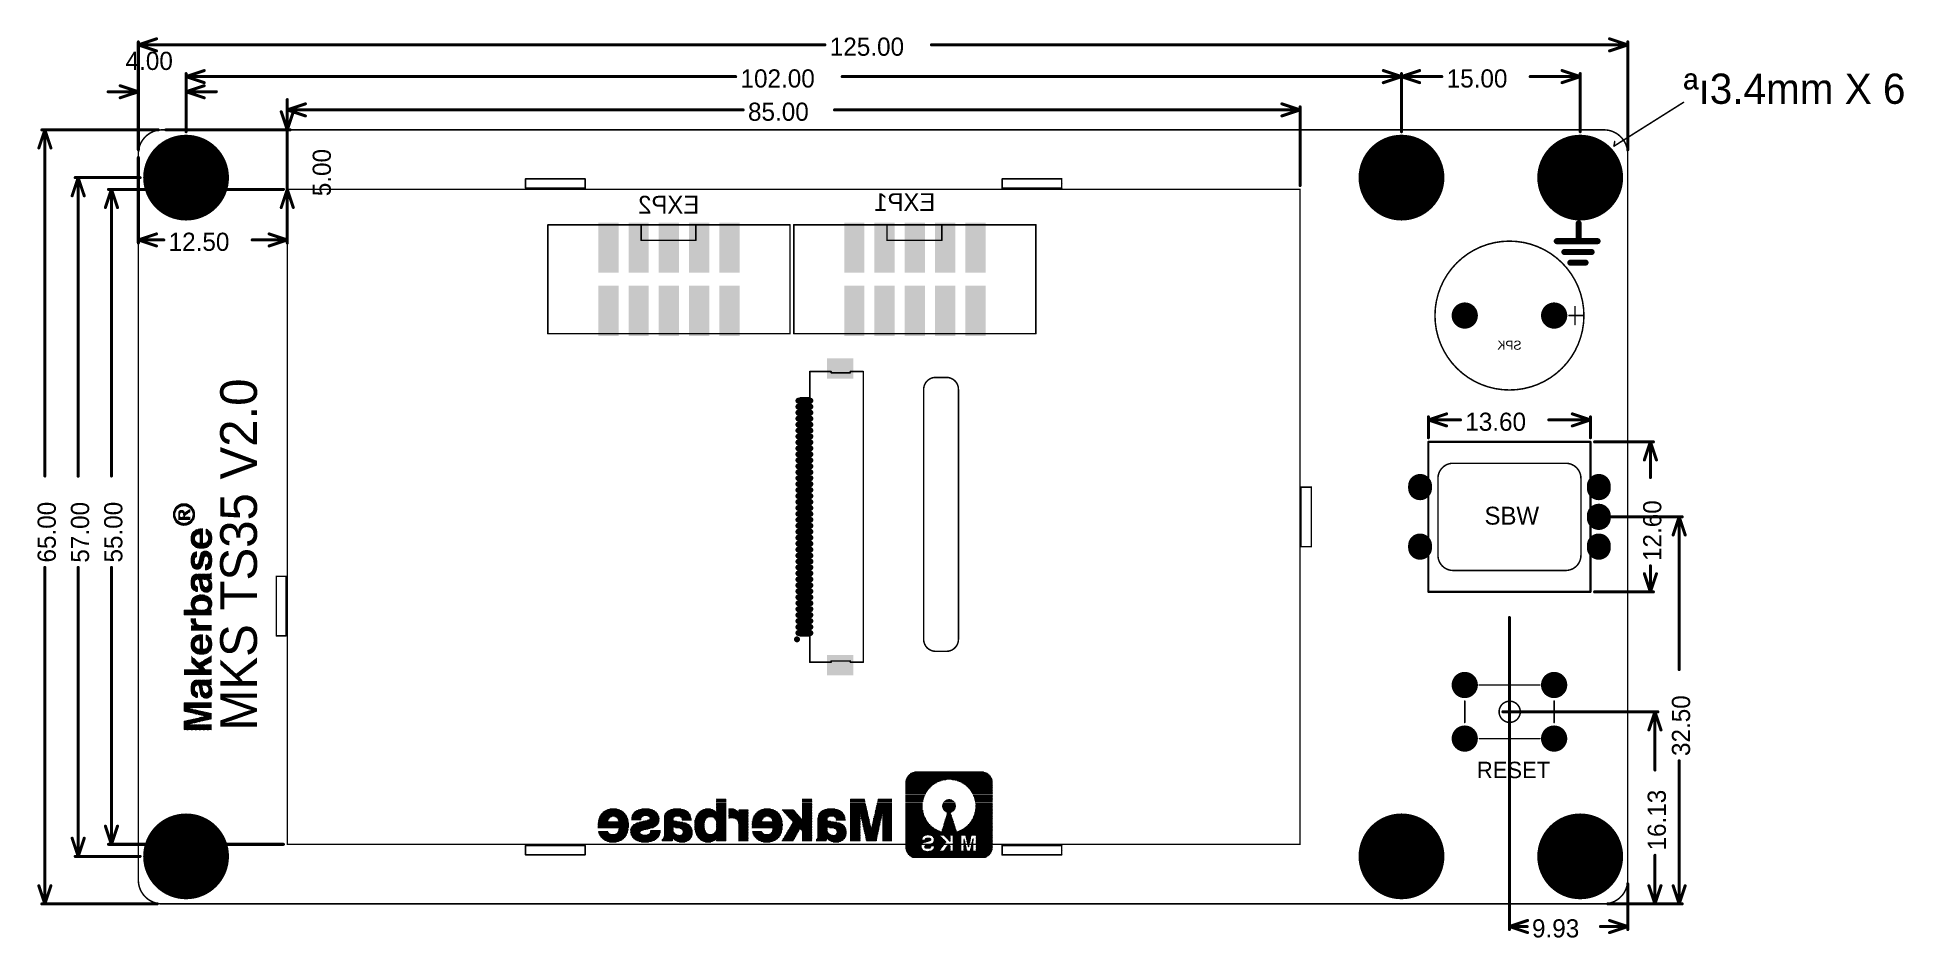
# Model space of a CAD drawing. Header units: millimetres. Extents: x 3.36 to 9.53, y 8.95 to 11.93.
import ezdxf

# ---------------------------------------------------------------- set-up
doc = ezdxf.new("R2010")
doc.units = ezdxf.units.MM
doc.header["$MEASUREMENT"] = 0
doc.layers.get('0').update_dxf_attribs({"linetype": 'CONTINUOUS'})
for name, color, linetype in [('BOTTOMOVERLAY', 54, 'CONTINUOUS'), ('BOTTOMPASTE', 16, 'CONTINUOUS'), ('BOTTOMSOLDER', 6, 'CONTINUOUS'), ('KEEPOUTLAYER', 6, 'CONTINUOUS'), ('MECHANICAL1', 6, 'CONTINUOUS'), ('MECHANICAL13', 56, 'CONTINUOUS'), ('MULTILAYER', 9, 'CONTINUOUS'), ('TOPOVERLAY', 2, 'CONTINUOUS'), ('TOPSOLDER', 216, 'CONTINUOUS')]:
    doc.layers.add(name, color=color, linetype=linetype)

msp = doc.modelspace()

# ---------------------------------------------------------------- texts
at = {"layer": 'BOTTOMOVERLAY', "text_generation_flag": 2}
for s, height, p in [('EXP1', 0.05904, (6.3288, 11.3514)), ('EXP2', 0.05904, (5.5488, 11.3427)), ('SPK', 0.03, (8.2657, 10.8928))]:
    msp.add_text(s, height=height, rotation=360, dxfattribs=at).set_placement(p)
at = {"layer": 'MECHANICAL13'}
for s, p in [('125.00', (5.98, 11.8648)), ('4.00', (3.6532, 11.8178)), ('102.00', (5.685, 11.7598)), ('15.00', (8.0183, 11.7598)), ('85.00', (5.7097, 11.6498)), ('12.50', (3.7954, 11.2198)), ('13.60', (8.0798, 10.6248)), ('9.93', (8.3002, 8.9498))]:
    msp.add_text(s, height=0.06, dxfattribs=at).set_placement(p)
for s, height, rotation, p in [('ªı3.4mm X 6', 0.1, 360, (8.801, 11.7058)), ('5.00', 0.06, 90, (4.3314, 11.4004)), ('65.00', 0.06, 90, (3.4225, 10.1893)), ('57.00', 0.06, 90, (3.5325, 10.1888)), ('55.00', 0.06, 90, (3.6425, 10.1893)), ('12.60', 0.06, 90, (8.7275, 10.1943)), ('32.50', 0.06, 90, (8.8225, 9.5496)), ('16.13', 0.06, 90, (8.7425, 9.2373))]:
    msp.add_text(s, height=height, rotation=rotation, dxfattribs=at).set_placement(p)
at = {"layer": 'TOPOVERLAY'}
for s, height, rotation, p in [('MKS TS35 V2.0', 0.121387, 90, (4.0872, 9.6338)), ('SBW', 0.05915, 360, (8.1434, 10.3146))]:
    msp.add_text(s, height=height, rotation=rotation, dxfattribs=at).set_placement(p)
msp.add_text('RESET', height=0.05431, dxfattribs=at).set_placement((8.118, 9.4764))

# ---------------------------------------------------------------- blocks, each defined once
blk = doc.blocks.new('SWITCH_6_6_7_2P_1')
at = {"layer": 'BOTTOMSOLDER', "const_width": 0.0434}
for points in [[(-0.1693, 0.0886, 1), (-0.126, 0.0886, 1)], [(0.126, 0.0886, 1), (0.1693, 0.0886, 1)], [(-0.1693, -0.0886, 1), (-0.126, -0.0886, 1)], [(0.126, -0.0886, 1), (0.1693, -0.0886, 1)]]:
    blk.add_lwpolyline(points, format="xyb", close=True, dxfattribs=at)
at = {"layer": 'MULTILAYER', "const_width": 0.0394}
for points in [[(-0.1673, 0.0886, 1), (-0.128, 0.0886, 1)], [(0.128, 0.0886, 1), (0.1673, 0.0886, 1)], [(-0.1673, -0.0886, 1), (-0.128, -0.0886, 1)], [(0.128, -0.0886, 1), (0.1673, -0.0886, 1)]]:
    blk.add_lwpolyline(points, format="xyb", close=True, dxfattribs=at)
at = {"layer": 'TOPSOLDER', "const_width": 0.0434}
for points in [[(-0.1693, 0.0886, 1), (-0.126, 0.0886, 1)], [(0.126, 0.0886, 1), (0.1693, 0.0886, 1)], [(-0.1693, -0.0886, 1), (-0.126, -0.0886, 1)], [(0.126, -0.0886, 1), (0.1693, -0.0886, 1)]]:
    blk.add_lwpolyline(points, format="xyb", close=True, dxfattribs=at)
blk = doc.blocks.new('DC10PM_B_10')
at = {"layer": 'BOTTOMOVERLAY', "const_width": 0.005}
for points in [[(-0.25, 0.1799), (-0.4, 0.1799)], [(-0.4, 0.1799), (-0.4, 0.1)], [(0.15, 0.1799), (-0.25, 0.1799)], [(0.4, 0.1799), (0.15, 0.1799)], [(0.4, 0.1799), (0.4, 0.1)], [(-0.4, 0.1), (-0.4, -0.1)], [(0.4, 0.1), (0.4, -0.1)], [(-0.4, -0.1), (-0.4, -0.1799)], [(0.4, -0.1), (0.4, -0.1799)], [(-0.25, -0.1799), (-0.4, -0.1799)], [(0.25, -0.1799), (-0.25, -0.1799)], [(0.092, -0.1287), (-0.0891, -0.1287)], [(-0.0891, -0.1287), (-0.0891, -0.1799)], [(0.092, -0.1287), (0.092, -0.1799)], [(0.4, -0.1799), (0.25, -0.1799)]]:
    blk.add_lwpolyline(points, dxfattribs=at)
at = {"layer": 'BOTTOMOVERLAY', "const_width": 0.0025}
for points in [[(-0.4012, 0.1799, 1), (-0.3987, 0.1799, 1)], [(-0.4012, 0.1799, 1), (-0.3987, 0.1799, 1)], [(-0.2512, 0.1799, 1), (-0.2487, 0.1799, 1)], [(-0.2512, 0.1799, 1), (-0.2487, 0.1799, 1)], [(0.1487, 0.1799, 1), (0.1512, 0.1799, 1)], [(0.1487, 0.1799, 1), (0.1512, 0.1799, 1)], [(0.3987, 0.1799, 1), (0.4012, 0.1799, 1)], [(0.3987, 0.1799, 1), (0.4012, 0.1799, 1)], [(-0.4012, 0.1, 1), (-0.3987, 0.1, 1)], [(-0.4012, 0.1, 1), (-0.3987, 0.1, 1)], [(0.3987, 0.1, 1), (0.4012, 0.1, 1)], [(0.3987, 0.1, 1), (0.4012, 0.1, 1)], [(-0.4012, -0.1, 1), (-0.3987, -0.1, 1)], [(-0.4012, -0.1, 1), (-0.3987, -0.1, 1)], [(0.3987, -0.1, 1), (0.4012, -0.1, 1)], [(0.3987, -0.1, 1), (0.4012, -0.1, 1)], [(-0.4012, -0.1799, 1), (-0.3987, -0.1799, 1)], [(-0.4012, -0.1799, 1), (-0.3987, -0.1799, 1)], [(-0.2512, -0.1799, 1), (-0.2487, -0.1799, 1)], [(-0.2512, -0.1799, 1), (-0.2487, -0.1799, 1)], [(-0.0904, -0.1287, 1), (-0.0879, -0.1287, 1)], [(-0.0904, -0.1287, 1), (-0.0879, -0.1287, 1)], [(-0.0904, -0.1799, 1), (-0.0879, -0.1799, 1)], [(0.0907, -0.1287, 1), (0.0932, -0.1287, 1)], [(0.0907, -0.1287, 1), (0.0932, -0.1287, 1)], [(0.0907, -0.1799, 1), (0.0932, -0.1799, 1)], [(0.2487, -0.1799, 1), (0.2512, -0.1799, 1)], [(0.2487, -0.1799, 1), (0.2512, -0.1799, 1)], [(0.3987, -0.1799, 1), (0.4012, -0.1799, 1)], [(0.3987, -0.1799, 1), (0.4012, -0.1799, 1)]]:
    blk.add_lwpolyline(points, format="xyb", close=True, dxfattribs=at)
at = {"layer": 'BOTTOMPASTE'}
for points in [[(-0.2295, 0.0256), (-0.1705, 0.0256), (-0.2295, 0.1831), (-0.1705, 0.1831)], [(-0.1295, 0.0256), (-0.0705, 0.0256), (-0.1295, 0.1831), (-0.0705, 0.1831)], [(-0.0295, 0.0256), (0.0295, 0.0256), (-0.0295, 0.1831), (0.0295, 0.1831)], [(0.0705, 0.0256), (0.1295, 0.0256), (0.0705, 0.1831), (0.1295, 0.1831)], [(0.1705, 0.0256), (0.2295, 0.0256), (0.1705, 0.1831), (0.2295, 0.1831)], [(-0.2295, -0.1831), (-0.1705, -0.1831), (-0.2295, -0.0256), (-0.1705, -0.0256)], [(-0.1295, -0.1831), (-0.0705, -0.1831), (-0.1295, -0.0256), (-0.0705, -0.0256)], [(-0.0295, -0.1831), (0.0295, -0.1831), (-0.0295, -0.0256), (0.0295, -0.0256)], [(0.0705, -0.1831), (0.1295, -0.1831), (0.0705, -0.0256), (0.1295, -0.0256)], [(0.1705, -0.1831), (0.2295, -0.1831), (0.1705, -0.0256), (0.2295, -0.0256)]]:
    blk.add_solid(points, dxfattribs=at)
at = {"layer": 'BOTTOMSOLDER'}
for points in [[(-0.2335, 0.0216), (-0.1665, 0.0216), (-0.2335, 0.1871), (-0.1665, 0.1871)], [(-0.1335, 0.0216), (-0.0665, 0.0216), (-0.1335, 0.1871), (-0.0665, 0.1871)], [(-0.0335, 0.0216), (0.0335, 0.0216), (-0.0335, 0.1871), (0.0335, 0.1871)], [(0.0665, 0.0216), (0.1335, 0.0216), (0.0665, 0.1871), (0.1335, 0.1871)], [(0.1665, 0.0216), (0.2335, 0.0216), (0.1665, 0.1871), (0.2335, 0.1871)], [(-0.2335, -0.1871), (-0.1665, -0.1871), (-0.2335, -0.0216), (-0.1665, -0.0216)], [(-0.1335, -0.1871), (-0.0665, -0.1871), (-0.1335, -0.0216), (-0.0665, -0.0216)], [(-0.0335, -0.1871), (0.0335, -0.1871), (-0.0335, -0.0216), (0.0335, -0.0216)], [(0.0665, -0.1871), (0.1335, -0.1871), (0.0665, -0.0216), (0.1335, -0.0216)], [(0.1665, -0.1871), (0.2335, -0.1871), (0.1665, -0.0216), (0.2335, -0.0216)]]:
    blk.add_solid(points, dxfattribs=at)
blk = doc.blocks.new('DC10PM_B_11')
at = {"layer": 'BOTTOMOVERLAY', "const_width": 0.005}
for points in [[(-0.25, 0.1799), (-0.4, 0.1799)], [(-0.4, 0.1799), (-0.4, 0.1)], [(0.15, 0.1799), (-0.25, 0.1799)], [(0.4, 0.1799), (0.15, 0.1799)], [(0.4, 0.1799), (0.4, 0.1)], [(-0.4, 0.1), (-0.4, -0.1)], [(0.4, 0.1), (0.4, -0.1)], [(-0.4, -0.1), (-0.4, -0.1799)], [(0.4, -0.1), (0.4, -0.1799)], [(-0.25, -0.1799), (-0.4, -0.1799)], [(0.25, -0.1799), (-0.25, -0.1799)], [(0.092, -0.1287), (-0.0891, -0.1287)], [(-0.0891, -0.1287), (-0.0891, -0.1799)], [(0.092, -0.1287), (0.092, -0.1799)], [(0.4, -0.1799), (0.25, -0.1799)]]:
    blk.add_lwpolyline(points, dxfattribs=at)
at = {"layer": 'BOTTOMOVERLAY', "const_width": 0.0025}
for points in [[(-0.4012, 0.1799, 1), (-0.3987, 0.1799, 1)], [(-0.4012, 0.1799, 1), (-0.3987, 0.1799, 1)], [(-0.2512, 0.1799, 1), (-0.2487, 0.1799, 1)], [(-0.2512, 0.1799, 1), (-0.2487, 0.1799, 1)], [(0.1487, 0.1799, 1), (0.1512, 0.1799, 1)], [(0.1487, 0.1799, 1), (0.1512, 0.1799, 1)], [(0.3987, 0.1799, 1), (0.4012, 0.1799, 1)], [(0.3987, 0.1799, 1), (0.4012, 0.1799, 1)], [(-0.4012, 0.1, 1), (-0.3987, 0.1, 1)], [(-0.4012, 0.1, 1), (-0.3987, 0.1, 1)], [(0.3987, 0.1, 1), (0.4012, 0.1, 1)], [(0.3987, 0.1, 1), (0.4012, 0.1, 1)], [(-0.4012, -0.1, 1), (-0.3987, -0.1, 1)], [(-0.4012, -0.1, 1), (-0.3987, -0.1, 1)], [(0.3987, -0.1, 1), (0.4012, -0.1, 1)], [(0.3987, -0.1, 1), (0.4012, -0.1, 1)], [(-0.4012, -0.1799, 1), (-0.3987, -0.1799, 1)], [(-0.4012, -0.1799, 1), (-0.3987, -0.1799, 1)], [(-0.2512, -0.1799, 1), (-0.2487, -0.1799, 1)], [(-0.2512, -0.1799, 1), (-0.2487, -0.1799, 1)], [(-0.0904, -0.1287, 1), (-0.0879, -0.1287, 1)], [(-0.0904, -0.1287, 1), (-0.0879, -0.1287, 1)], [(-0.0904, -0.1799, 1), (-0.0879, -0.1799, 1)], [(0.0907, -0.1287, 1), (0.0932, -0.1287, 1)], [(0.0907, -0.1287, 1), (0.0932, -0.1287, 1)], [(0.0907, -0.1799, 1), (0.0932, -0.1799, 1)], [(0.2487, -0.1799, 1), (0.2512, -0.1799, 1)], [(0.2487, -0.1799, 1), (0.2512, -0.1799, 1)], [(0.3987, -0.1799, 1), (0.4012, -0.1799, 1)], [(0.3987, -0.1799, 1), (0.4012, -0.1799, 1)]]:
    blk.add_lwpolyline(points, format="xyb", close=True, dxfattribs=at)
at = {"layer": 'BOTTOMPASTE'}
for points in [[(-0.2295, 0.0256), (-0.1705, 0.0256), (-0.2295, 0.1831), (-0.1705, 0.1831)], [(-0.1295, 0.0256), (-0.0705, 0.0256), (-0.1295, 0.1831), (-0.0705, 0.1831)], [(-0.0295, 0.0256), (0.0295, 0.0256), (-0.0295, 0.1831), (0.0295, 0.1831)], [(0.0705, 0.0256), (0.1295, 0.0256), (0.0705, 0.1831), (0.1295, 0.1831)], [(0.1705, 0.0256), (0.2295, 0.0256), (0.1705, 0.1831), (0.2295, 0.1831)], [(-0.2295, -0.1831), (-0.1705, -0.1831), (-0.2295, -0.0256), (-0.1705, -0.0256)], [(-0.1295, -0.1831), (-0.0705, -0.1831), (-0.1295, -0.0256), (-0.0705, -0.0256)], [(-0.0295, -0.1831), (0.0295, -0.1831), (-0.0295, -0.0256), (0.0295, -0.0256)], [(0.0705, -0.1831), (0.1295, -0.1831), (0.0705, -0.0256), (0.1295, -0.0256)], [(0.1705, -0.1831), (0.2295, -0.1831), (0.1705, -0.0256), (0.2295, -0.0256)]]:
    blk.add_solid(points, dxfattribs=at)
at = {"layer": 'BOTTOMSOLDER'}
for points in [[(-0.2335, 0.0216), (-0.1665, 0.0216), (-0.2335, 0.1871), (-0.1665, 0.1871)], [(-0.1335, 0.0216), (-0.0665, 0.0216), (-0.1335, 0.1871), (-0.0665, 0.1871)], [(-0.0335, 0.0216), (0.0335, 0.0216), (-0.0335, 0.1871), (0.0335, 0.1871)], [(0.0665, 0.0216), (0.1335, 0.0216), (0.0665, 0.1871), (0.1335, 0.1871)], [(0.1665, 0.0216), (0.2335, 0.0216), (0.1665, 0.1871), (0.2335, 0.1871)], [(-0.2335, -0.1871), (-0.1665, -0.1871), (-0.2335, -0.0216), (-0.1665, -0.0216)], [(-0.1335, -0.1871), (-0.0665, -0.1871), (-0.1335, -0.0216), (-0.0665, -0.0216)], [(-0.0335, -0.1871), (0.0335, -0.1871), (-0.0335, -0.0216), (0.0335, -0.0216)], [(0.0665, -0.1871), (0.1335, -0.1871), (0.0665, -0.0216), (0.1335, -0.0216)], [(0.1665, -0.1871), (0.2335, -0.1871), (0.1665, -0.0216), (0.2335, -0.0216)]]:
    blk.add_solid(points, dxfattribs=at)
blk = doc.blocks.new('BM_29')
at = {"layer": 'BOTTOMSOLDER', "const_width": 0.0789}
for points in [[(-0.2953, 0.0945), (-0.2953, 0.1024)], [(0.2953, 0.0945), (0.2953, 0.1024)], [(0.2953, -0.0039), (0.2953, 0.0039)], [(-0.2953, -0.1024), (-0.2953, -0.0945)], [(0.2953, -0.1024), (0.2953, -0.0945)]]:
    blk.add_lwpolyline(points, dxfattribs=at)
at = {"layer": 'BOTTOMSOLDER', "const_width": 0.0394}
for points in [[(-0.315, 0.1024, 1), (-0.2756, 0.1024, 1)], [(-0.315, 0.0945, 1), (-0.2756, 0.0945, 1)], [(0.2756, 0.1024, 1), (0.315, 0.1024, 1)], [(0.2756, 0.0945, 1), (0.315, 0.0945, 1)], [(0.2756, 0.0039, 1), (0.315, 0.0039, 1)], [(0.2756, -0.0039, 1), (0.315, -0.0039, 1)], [(-0.315, -0.0945, 1), (-0.2756, -0.0945, 1)], [(0.2756, -0.0945, 1), (0.315, -0.0945, 1)], [(-0.315, -0.1024, 1), (-0.2756, -0.1024, 1)], [(0.2756, -0.1024, 1), (0.315, -0.1024, 1)]]:
    blk.add_lwpolyline(points, format="xyb", close=True, dxfattribs=at)
at = {"layer": 'MULTILAYER', "const_width": 0.0709}
for points in [[(-0.2953, 0.0945), (-0.2953, 0.1024)], [(0.2953, 0.0945), (0.2953, 0.1024)], [(0.2953, -0.0039), (0.2953, 0.0039)], [(-0.2953, -0.1024), (-0.2953, -0.0945)], [(0.2953, -0.1024), (0.2953, -0.0945)]]:
    blk.add_lwpolyline(points, dxfattribs=at)
at = {"layer": 'MULTILAYER', "const_width": 0.0354}
for points in [[(-0.313, 0.1024, 1), (-0.2776, 0.1024, 1)], [(-0.313, 0.0945, 1), (-0.2776, 0.0945, 1)], [(0.2776, 0.1024, 1), (0.313, 0.1024, 1)], [(0.2776, 0.0945, 1), (0.313, 0.0945, 1)], [(0.2776, 0.0039, 1), (0.313, 0.0039, 1)], [(0.2776, -0.0039, 1), (0.313, -0.0039, 1)], [(-0.313, -0.0945, 1), (-0.2776, -0.0945, 1)], [(0.2776, -0.0945, 1), (0.313, -0.0945, 1)], [(-0.313, -0.1024, 1), (-0.2776, -0.1024, 1)], [(0.2776, -0.1024, 1), (0.313, -0.1024, 1)]]:
    blk.add_lwpolyline(points, format="xyb", close=True, dxfattribs=at)
at = {"layer": 'TOPOVERLAY', "const_width": 0.005}
for points in [[(-0.2362, 0.1272, -0.414214), (-0.1862, 0.1772)], [(0.1862, 0.1772, -0.414214), (0.2362, 0.1272)], [(-0.1862, -0.1772, -0.414214), (-0.2362, -0.1272)], [(0.2362, -0.1272, -0.414214), (0.1862, -0.1772)]]:
    blk.add_lwpolyline(points, format="xyb", dxfattribs=at)
for points in [[(-0.2362, -0.1272), (-0.2362, 0.1272)], [(-0.1862, 0.1772), (-0.0492, 0.1772)], [(-0.0492, 0.1772), (0.0984, 0.1772)], [(0.0984, 0.1772), (0.1862, 0.1772)], [(0.2362, -0.1272), (0.2362, 0.1272)], [(-0.1862, -0.1772), (0.0878, -0.1772)], [(0.0878, -0.1772), (0.1862, -0.1772)]]:
    blk.add_lwpolyline(points, dxfattribs=at)
at = {"layer": 'TOPOVERLAY', "const_width": 0.0025}
for points in [[(-0.2375, 0.1272, 1), (-0.235, 0.1272, 1)], [(-0.2375, 0.1272, 1), (-0.235, 0.1272, 1)], [(-0.1875, 0.1772, 1), (-0.185, 0.1772, 1)], [(-0.1875, 0.1772, 1), (-0.185, 0.1772, 1)], [(-0.0505, 0.1772, 1), (-0.048, 0.1772, 1)], [(-0.0505, 0.1772, 1), (-0.048, 0.1772, 1)], [(0.0972, 0.1772, 1), (0.0997, 0.1772, 1)], [(0.0972, 0.1772, 1), (0.0997, 0.1772, 1)], [(0.185, 0.1772, 1), (0.1875, 0.1772, 1)], [(0.185, 0.1772, 1), (0.1875, 0.1772, 1)], [(0.235, 0.1272, 1), (0.2375, 0.1272, 1)], [(0.235, 0.1272, 1), (0.2375, 0.1272, 1)], [(-0.2375, -0.1272, 1), (-0.235, -0.1272, 1)], [(-0.2375, -0.1272, 1), (-0.235, -0.1272, 1)], [(-0.1875, -0.1772, 1), (-0.185, -0.1772, 1)], [(-0.1875, -0.1772, 1), (-0.185, -0.1772, 1)], [(0.0865, -0.1772, 1), (0.089, -0.1772, 1)], [(0.0865, -0.1772, 1), (0.089, -0.1772, 1)], [(0.185, -0.1772, 1), (0.1875, -0.1772, 1)], [(0.185, -0.1772, 1), (0.1875, -0.1772, 1)], [(0.235, -0.1272, 1), (0.2375, -0.1272, 1)], [(0.235, -0.1272, 1), (0.2375, -0.1272, 1)]]:
    blk.add_lwpolyline(points, format="xyb", close=True, dxfattribs=at)
at = {"layer": 'TOPSOLDER', "const_width": 0.0789}
for points in [[(-0.2953, 0.0945), (-0.2953, 0.1024)], [(0.2953, 0.0945), (0.2953, 0.1024)], [(0.2953, -0.0039), (0.2953, 0.0039)], [(-0.2953, -0.1024), (-0.2953, -0.0945)], [(0.2953, -0.1024), (0.2953, -0.0945)]]:
    blk.add_lwpolyline(points, dxfattribs=at)
at = {"layer": 'TOPSOLDER', "const_width": 0.0394}
for points in [[(-0.315, 0.1024, 1), (-0.2756, 0.1024, 1)], [(-0.315, 0.0945, 1), (-0.2756, 0.0945, 1)], [(0.2756, 0.1024, 1), (0.315, 0.1024, 1)], [(0.2756, 0.0945, 1), (0.315, 0.0945, 1)], [(0.2756, 0.0039, 1), (0.315, 0.0039, 1)], [(0.2756, -0.0039, 1), (0.315, -0.0039, 1)], [(-0.315, -0.0945, 1), (-0.2756, -0.0945, 1)], [(0.2756, -0.0945, 1), (0.315, -0.0945, 1)], [(-0.315, -0.1024, 1), (-0.2756, -0.1024, 1)], [(0.2756, -0.1024, 1), (0.315, -0.1024, 1)]]:
    blk.add_lwpolyline(points, format="xyb", close=True, dxfattribs=at)
blk = doc.blocks.new('BELL_B_30')
at = {"layer": 'BOTTOMOVERLAY'}
for points, const_width in [([(0.2461, 0, 1), (-0.2461, 0, 1)], 0.005), ([(-0.2473, 0, 1), (-0.2448, 0, 1)], 0.0025), ([(-0.2473, 0, 1), (-0.2448, 0, 1)], 0.0025), ([(-0.2178, 0.0295, 1), (-0.2153, 0.0295, 1)], 0.0025), ([(-0.1981, 0, 1), (-0.1956, 0, 1)], 0.0025), ([(0.2448, 0, 1), (0.2473, 0, 1)], 0.0025), ([(-0.2178, -0.0295, 1), (-0.2153, -0.0295, 1)], 0.0025)]:
    blk.add_lwpolyline(points, format="xyb", close=True, dxfattribs=dict(at, const_width=const_width))
at = {"layer": 'BOTTOMOVERLAY', "const_width": 0.005}
for points in [[(-0.1969, 0), (-0.2461, 0)], [(-0.2165, 0.0295), (-0.2165, -0.0295)]]:
    blk.add_lwpolyline(points, dxfattribs=at)
at = {"layer": 'BOTTOMSOLDER', "const_width": 0.0434}
for points in [[(-0.1693, 0, 1), (-0.126, 0, 1)], [(0.126, 0, 1), (0.1693, 0, 1)]]:
    blk.add_lwpolyline(points, format="xyb", close=True, dxfattribs=at)
at = {"layer": 'MULTILAYER', "const_width": 0.0394}
for points in [[(-0.1673, 0, 1), (-0.128, 0, 1)], [(0.128, 0, 1), (0.1673, 0, 1)]]:
    blk.add_lwpolyline(points, format="xyb", close=True, dxfattribs=at)
at = {"layer": 'TOPSOLDER', "const_width": 0.0434}
for points in [[(-0.1693, 0, 1), (-0.126, 0, 1)], [(0.126, 0, 1), (0.1693, 0, 1)]]:
    blk.add_lwpolyline(points, format="xyb", close=True, dxfattribs=at)
blk = doc.blocks.new('TFT35_B_33')
at = {"layer": 'BOTTOMOVERLAY', "const_width": 0.005}
for points in [[(0.0532, 0.4803), (0.124, 0.4803)], [(0.0532, 0.3937), (0.0532, 0.4803)], [(0.124, 0.4764), (0.124, 0.4803)], [(0.124, 0.4764), (0.187, 0.4764)], [(0.187, 0.4803), (0.2303, 0.4803)], [(0.187, 0.4764), (0.187, 0.4803)], [(0.2303, -0.4803), (0.2303, 0.4803)], [(0.0217, 0.3937), (0.0532, 0.3937)], [(0.0217, -0.3937), (0.0532, -0.3937)], [(0.0532, -0.4803), (0.0532, -0.3937)], [(0.0532, -0.4803), (0.124, -0.4803)], [(0.124, -0.4803), (0.124, -0.4764)], [(0.124, -0.4764), (0.187, -0.4764)], [(0.187, -0.4803), (0.187, -0.4764)], [(0.187, -0.4803), (0.2303, -0.4803)]]:
    blk.add_lwpolyline(points, dxfattribs=at)
at = {"layer": 'BOTTOMOVERLAY'}
for points, const_width in [([(0.0519, 0.4803, 1), (0.0544, 0.4803, 1)], 0.0025), ([(0.0519, 0.4803, 1), (0.0544, 0.4803, 1)], 0.0025), ([(0.1228, 0.4803, 1), (0.1253, 0.4803, 1)], 0.0025), ([(0.1228, 0.4803, 1), (0.1253, 0.4803, 1)], 0.0025), ([(0.1228, 0.4764, 1), (0.1253, 0.4764, 1)], 0.0025), ([(0.1228, 0.4764, 1), (0.1253, 0.4764, 1)], 0.0025), ([(0.1858, 0.4803, 1), (0.1883, 0.4803, 1)], 0.0025), ([(0.1858, 0.4803, 1), (0.1883, 0.4803, 1)], 0.0025), ([(0.1858, 0.4764, 1), (0.1883, 0.4764, 1)], 0.0025), ([(0.1858, 0.4764, 1), (0.1883, 0.4764, 1)], 0.0025), ([(0.2291, 0.4803, 1), (0.2316, 0.4803, 1)], 0.0025), ([(0.2291, 0.4803, 1), (0.2316, 0.4803, 1)], 0.0025), ([(0.0204, 0.3937, 1), (0.0229, 0.3937, 1)], 0.0025), ([(0.0519, 0.3937, 1), (0.0544, 0.3937, 1)], 0.0025), ([(0.0519, 0.3937, 1), (0.0544, 0.3937, 1)], 0.0025), ([(0.0161, -0.405, 1), (0.0061, -0.405, 1)], 0.01), ([(0.0036, -0.405, 1), (0.0086, -0.405, 1)], 0.005), ([(0.0136, -0.405, 1), (0.0186, -0.405, 1)], 0.005), ([(0.0204, -0.3937, 1), (0.0229, -0.3937, 1)], 0.0025), ([(0.0519, -0.3937, 1), (0.0544, -0.3937, 1)], 0.0025), ([(0.0519, -0.3937, 1), (0.0544, -0.3937, 1)], 0.0025), ([(0.0519, -0.4803, 1), (0.0544, -0.4803, 1)], 0.0025), ([(0.0519, -0.4803, 1), (0.0544, -0.4803, 1)], 0.0025), ([(0.1228, -0.4764, 1), (0.1253, -0.4764, 1)], 0.0025), ([(0.1228, -0.4764, 1), (0.1253, -0.4764, 1)], 0.0025), ([(0.1228, -0.4803, 1), (0.1253, -0.4803, 1)], 0.0025), ([(0.1228, -0.4803, 1), (0.1253, -0.4803, 1)], 0.0025), ([(0.1858, -0.4764, 1), (0.1883, -0.4764, 1)], 0.0025), ([(0.1858, -0.4764, 1), (0.1883, -0.4764, 1)], 0.0025), ([(0.1858, -0.4803, 1), (0.1883, -0.4803, 1)], 0.0025), ([(0.1858, -0.4803, 1), (0.1883, -0.4803, 1)], 0.0025), ([(0.2291, -0.4803, 1), (0.2316, -0.4803, 1)], 0.0025), ([(0.2291, -0.4803, 1), (0.2316, -0.4803, 1)], 0.0025)]:
    blk.add_lwpolyline(points, format="xyb", close=True, dxfattribs=dict(at, const_width=const_width))
at = {"layer": 'BOTTOMPASTE', "const_width": 0.0118}
for points in [[(0.0551, 0.3839), (0.0157, 0.3839)], [(0.0551, 0.3642), (0.0157, 0.3642)], [(0.0551, 0.3445), (0.0157, 0.3445)], [(0.0551, 0.3248), (0.0157, 0.3248)], [(0.0551, 0.3051), (0.0157, 0.3051)], [(0.0551, 0.2854), (0.0157, 0.2854)], [(0.0551, 0.2657), (0.0157, 0.2657)], [(0.0551, 0.2461), (0.0157, 0.2461)], [(0.0551, 0.2264), (0.0157, 0.2264)], [(0.0551, 0.2067), (0.0157, 0.2067)], [(0.0551, 0.187), (0.0157, 0.187)], [(0.0551, 0.1673), (0.0157, 0.1673)], [(0.0551, 0.1476), (0.0157, 0.1476)], [(0.0551, 0.128), (0.0157, 0.128)], [(0.0551, 0.1083), (0.0157, 0.1083)], [(0.0551, 0.0886), (0.0157, 0.0886)], [(0.0551, 0.0689), (0.0157, 0.0689)], [(0.0551, 0.0492), (0.0157, 0.0492)], [(0.0551, 0.0295), (0.0157, 0.0295)], [(0.0551, 0.0098), (0.0157, 0.0098)], [(0.0551, -0.0098), (0.0157, -0.0098)], [(0.0551, -0.0295), (0.0157, -0.0295)], [(0.0551, -0.0492), (0.0157, -0.0492)], [(0.0551, -0.0689), (0.0157, -0.0689)], [(0.0551, -0.0886), (0.0157, -0.0886)], [(0.0551, -0.1083), (0.0157, -0.1083)], [(0.0551, -0.128), (0.0157, -0.128)], [(0.0551, -0.1476), (0.0157, -0.1476)], [(0.0551, -0.1673), (0.0157, -0.1673)], [(0.0551, -0.187), (0.0157, -0.187)], [(0.0551, -0.2067), (0.0157, -0.2067)], [(0.0551, -0.2264), (0.0157, -0.2264)], [(0.0551, -0.2461), (0.0157, -0.2461)], [(0.0551, -0.2657), (0.0157, -0.2657)], [(0.0551, -0.2854), (0.0157, -0.2854)], [(0.0551, -0.3051), (0.0157, -0.3051)], [(0.0551, -0.3248), (0.0157, -0.3248)], [(0.0551, -0.3445), (0.0157, -0.3445)], [(0.0551, -0.3642), (0.0157, -0.3642)], [(0.0551, -0.3839), (0.0157, -0.3839)]]:
    blk.add_lwpolyline(points, dxfattribs=at)
at = {"layer": 'BOTTOMPASTE', "const_width": 0.00591}
for points in [[(0.0128, 0.3839, 1), (0.0187, 0.3839, 1)], [(0.0128, 0.3642, 1), (0.0187, 0.3642, 1)], [(0.0522, 0.3839, 1), (0.0581, 0.3839, 1)], [(0.0522, 0.3642, 1), (0.0581, 0.3642, 1)], [(0.0128, 0.3445, 1), (0.0187, 0.3445, 1)], [(0.0128, 0.3248, 1), (0.0187, 0.3248, 1)], [(0.0128, 0.3051, 1), (0.0187, 0.3051, 1)], [(0.0522, 0.3445, 1), (0.0581, 0.3445, 1)], [(0.0522, 0.3248, 1), (0.0581, 0.3248, 1)], [(0.0522, 0.3051, 1), (0.0581, 0.3051, 1)], [(0.0128, 0.2854, 1), (0.0187, 0.2854, 1)], [(0.0128, 0.2657, 1), (0.0187, 0.2657, 1)], [(0.0128, 0.2461, 1), (0.0187, 0.2461, 1)], [(0.0522, 0.2854, 1), (0.0581, 0.2854, 1)], [(0.0522, 0.2657, 1), (0.0581, 0.2657, 1)], [(0.0522, 0.2461, 1), (0.0581, 0.2461, 1)], [(0.0128, 0.2264, 1), (0.0187, 0.2264, 1)], [(0.0128, 0.2067, 1), (0.0187, 0.2067, 1)], [(0.0128, 0.187, 1), (0.0187, 0.187, 1)], [(0.0522, 0.2264, 1), (0.0581, 0.2264, 1)], [(0.0522, 0.2067, 1), (0.0581, 0.2067, 1)], [(0.0522, 0.187, 1), (0.0581, 0.187, 1)], [(0.0128, 0.1673, 1), (0.0187, 0.1673, 1)], [(0.0128, 0.1476, 1), (0.0187, 0.1476, 1)], [(0.0128, 0.128, 1), (0.0187, 0.128, 1)], [(0.0522, 0.1673, 1), (0.0581, 0.1673, 1)], [(0.0522, 0.1476, 1), (0.0581, 0.1476, 1)], [(0.0522, 0.128, 1), (0.0581, 0.128, 1)], [(0.0128, 0.1083, 1), (0.0187, 0.1083, 1)], [(0.0128, 0.0886, 1), (0.0187, 0.0886, 1)], [(0.0128, 0.0689, 1), (0.0187, 0.0689, 1)], [(0.0522, 0.1083, 1), (0.0581, 0.1083, 1)], [(0.0522, 0.0886, 1), (0.0581, 0.0886, 1)], [(0.0522, 0.0689, 1), (0.0581, 0.0689, 1)], [(0.0128, 0.0492, 1), (0.0187, 0.0492, 1)], [(0.0128, 0.0295, 1), (0.0187, 0.0295, 1)], [(0.0128, 0.0098, 1), (0.0187, 0.0098, 1)], [(0.0522, 0.0492, 1), (0.0581, 0.0492, 1)], [(0.0522, 0.0295, 1), (0.0581, 0.0295, 1)], [(0.0522, 0.0098, 1), (0.0581, 0.0098, 1)], [(0.0128, -0.0098, 1), (0.0187, -0.0098, 1)], [(0.0128, -0.0295, 1), (0.0187, -0.0295, 1)], [(0.0128, -0.0492, 1), (0.0187, -0.0492, 1)], [(0.0522, -0.0098, 1), (0.0581, -0.0098, 1)], [(0.0522, -0.0295, 1), (0.0581, -0.0295, 1)], [(0.0522, -0.0492, 1), (0.0581, -0.0492, 1)], [(0.0128, -0.0689, 1), (0.0187, -0.0689, 1)], [(0.0128, -0.0886, 1), (0.0187, -0.0886, 1)], [(0.0128, -0.1083, 1), (0.0187, -0.1083, 1)], [(0.0128, -0.128, 1), (0.0187, -0.128, 1)], [(0.0522, -0.0689, 1), (0.0581, -0.0689, 1)], [(0.0522, -0.0886, 1), (0.0581, -0.0886, 1)], [(0.0522, -0.1083, 1), (0.0581, -0.1083, 1)], [(0.0522, -0.128, 1), (0.0581, -0.128, 1)], [(0.0128, -0.1476, 1), (0.0187, -0.1476, 1)], [(0.0128, -0.1673, 1), (0.0187, -0.1673, 1)], [(0.0128, -0.187, 1), (0.0187, -0.187, 1)], [(0.0522, -0.1476, 1), (0.0581, -0.1476, 1)], [(0.0522, -0.1673, 1), (0.0581, -0.1673, 1)], [(0.0522, -0.187, 1), (0.0581, -0.187, 1)], [(0.0128, -0.2067, 1), (0.0187, -0.2067, 1)], [(0.0128, -0.2264, 1), (0.0187, -0.2264, 1)], [(0.0128, -0.2461, 1), (0.0187, -0.2461, 1)], [(0.0522, -0.2067, 1), (0.0581, -0.2067, 1)], [(0.0522, -0.2264, 1), (0.0581, -0.2264, 1)], [(0.0522, -0.2461, 1), (0.0581, -0.2461, 1)], [(0.0128, -0.2657, 1), (0.0187, -0.2657, 1)], [(0.0128, -0.2854, 1), (0.0187, -0.2854, 1)], [(0.0128, -0.3051, 1), (0.0187, -0.3051, 1)], [(0.0522, -0.2657, 1), (0.0581, -0.2657, 1)], [(0.0522, -0.2854, 1), (0.0581, -0.2854, 1)], [(0.0522, -0.3051, 1), (0.0581, -0.3051, 1)], [(0.0128, -0.3248, 1), (0.0187, -0.3248, 1)], [(0.0128, -0.3445, 1), (0.0187, -0.3445, 1)], [(0.0128, -0.3642, 1), (0.0187, -0.3642, 1)], [(0.0522, -0.3248, 1), (0.0581, -0.3248, 1)], [(0.0522, -0.3445, 1), (0.0581, -0.3445, 1)], [(0.0522, -0.3642, 1), (0.0581, -0.3642, 1)], [(0.0128, -0.3839, 1), (0.0187, -0.3839, 1)], [(0.0522, -0.3839, 1), (0.0581, -0.3839, 1)]]:
    blk.add_lwpolyline(points, format="xyb", close=True, dxfattribs=at)
at = {"layer": 'BOTTOMPASTE'}
for points in [[(0.1142, 0.4606), (0.1929, 0.4606), (0.1142, 0.5197), (0.1929, 0.5197)], [(0.1142, -0.5197), (0.1929, -0.5197), (0.1142, -0.4606), (0.1929, -0.4606)]]:
    blk.add_solid(points, dxfattribs=at)
at = {"layer": 'BOTTOMSOLDER', "const_width": 0.0198}
for points in [[(0.0551, 0.3839), (0.0157, 0.3839)], [(0.0551, 0.3642), (0.0157, 0.3642)], [(0.0551, 0.3445), (0.0157, 0.3445)], [(0.0551, 0.3248), (0.0157, 0.3248)], [(0.0551, 0.3051), (0.0157, 0.3051)], [(0.0551, 0.2854), (0.0157, 0.2854)], [(0.0551, 0.2657), (0.0157, 0.2657)], [(0.0551, 0.2461), (0.0157, 0.2461)], [(0.0551, 0.2264), (0.0157, 0.2264)], [(0.0551, 0.2067), (0.0157, 0.2067)], [(0.0551, 0.187), (0.0157, 0.187)], [(0.0551, 0.1673), (0.0157, 0.1673)], [(0.0551, 0.1476), (0.0157, 0.1476)], [(0.0551, 0.128), (0.0157, 0.128)], [(0.0551, 0.1083), (0.0157, 0.1083)], [(0.0551, 0.0886), (0.0157, 0.0886)], [(0.0551, 0.0689), (0.0157, 0.0689)], [(0.0551, 0.0492), (0.0157, 0.0492)], [(0.0551, 0.0295), (0.0157, 0.0295)], [(0.0551, 0.0098), (0.0157, 0.0098)], [(0.0551, -0.0098), (0.0157, -0.0098)], [(0.0551, -0.0295), (0.0157, -0.0295)], [(0.0551, -0.0492), (0.0157, -0.0492)], [(0.0551, -0.0689), (0.0157, -0.0689)], [(0.0551, -0.0886), (0.0157, -0.0886)], [(0.0551, -0.1083), (0.0157, -0.1083)], [(0.0551, -0.128), (0.0157, -0.128)], [(0.0551, -0.1476), (0.0157, -0.1476)], [(0.0551, -0.1673), (0.0157, -0.1673)], [(0.0551, -0.187), (0.0157, -0.187)], [(0.0551, -0.2067), (0.0157, -0.2067)], [(0.0551, -0.2264), (0.0157, -0.2264)], [(0.0551, -0.2461), (0.0157, -0.2461)], [(0.0551, -0.2657), (0.0157, -0.2657)], [(0.0551, -0.2854), (0.0157, -0.2854)], [(0.0551, -0.3051), (0.0157, -0.3051)], [(0.0551, -0.3248), (0.0157, -0.3248)], [(0.0551, -0.3445), (0.0157, -0.3445)], [(0.0551, -0.3642), (0.0157, -0.3642)], [(0.0551, -0.3839), (0.0157, -0.3839)]]:
    blk.add_lwpolyline(points, dxfattribs=at)
at = {"layer": 'BOTTOMSOLDER', "const_width": 0.00991}
for points in [[(0.0108, 0.3839, 1), (0.0207, 0.3839, 1)], [(0.0108, 0.3642, 1), (0.0207, 0.3642, 1)], [(0.0502, 0.3839, 1), (0.0601, 0.3839, 1)], [(0.0502, 0.3642, 1), (0.0601, 0.3642, 1)], [(0.0108, 0.3445, 1), (0.0207, 0.3445, 1)], [(0.0108, 0.3248, 1), (0.0207, 0.3248, 1)], [(0.0108, 0.3051, 1), (0.0207, 0.3051, 1)], [(0.0502, 0.3445, 1), (0.0601, 0.3445, 1)], [(0.0502, 0.3248, 1), (0.0601, 0.3248, 1)], [(0.0502, 0.3051, 1), (0.0601, 0.3051, 1)], [(0.0108, 0.2854, 1), (0.0207, 0.2854, 1)], [(0.0108, 0.2657, 1), (0.0207, 0.2657, 1)], [(0.0108, 0.2461, 1), (0.0207, 0.2461, 1)], [(0.0502, 0.2854, 1), (0.0601, 0.2854, 1)], [(0.0502, 0.2657, 1), (0.0601, 0.2657, 1)], [(0.0502, 0.2461, 1), (0.0601, 0.2461, 1)], [(0.0108, 0.2264, 1), (0.0207, 0.2264, 1)], [(0.0108, 0.2067, 1), (0.0207, 0.2067, 1)], [(0.0108, 0.187, 1), (0.0207, 0.187, 1)], [(0.0502, 0.2264, 1), (0.0601, 0.2264, 1)], [(0.0502, 0.2067, 1), (0.0601, 0.2067, 1)], [(0.0502, 0.187, 1), (0.0601, 0.187, 1)], [(0.0108, 0.1673, 1), (0.0207, 0.1673, 1)], [(0.0108, 0.1476, 1), (0.0207, 0.1476, 1)], [(0.0108, 0.128, 1), (0.0207, 0.128, 1)], [(0.0502, 0.1673, 1), (0.0601, 0.1673, 1)], [(0.0502, 0.1476, 1), (0.0601, 0.1476, 1)], [(0.0502, 0.128, 1), (0.0601, 0.128, 1)], [(0.0108, 0.1083, 1), (0.0207, 0.1083, 1)], [(0.0108, 0.0886, 1), (0.0207, 0.0886, 1)], [(0.0108, 0.0689, 1), (0.0207, 0.0689, 1)], [(0.0502, 0.1083, 1), (0.0601, 0.1083, 1)], [(0.0502, 0.0886, 1), (0.0601, 0.0886, 1)], [(0.0502, 0.0689, 1), (0.0601, 0.0689, 1)], [(0.0108, 0.0492, 1), (0.0207, 0.0492, 1)], [(0.0108, 0.0295, 1), (0.0207, 0.0295, 1)], [(0.0108, 0.0098, 1), (0.0207, 0.0098, 1)], [(0.0108, -0.0098, 1), (0.0207, -0.0098, 1)], [(0.0502, 0.0492, 1), (0.0601, 0.0492, 1)], [(0.0502, 0.0295, 1), (0.0601, 0.0295, 1)], [(0.0502, 0.0098, 1), (0.0601, 0.0098, 1)], [(0.0502, -0.0098, 1), (0.0601, -0.0098, 1)], [(0.0108, -0.0295, 1), (0.0207, -0.0295, 1)], [(0.0108, -0.0492, 1), (0.0207, -0.0492, 1)], [(0.0108, -0.0689, 1), (0.0207, -0.0689, 1)], [(0.0502, -0.0295, 1), (0.0601, -0.0295, 1)], [(0.0502, -0.0492, 1), (0.0601, -0.0492, 1)], [(0.0502, -0.0689, 1), (0.0601, -0.0689, 1)], [(0.0108, -0.0886, 1), (0.0207, -0.0886, 1)], [(0.0108, -0.1083, 1), (0.0207, -0.1083, 1)], [(0.0108, -0.128, 1), (0.0207, -0.128, 1)], [(0.0502, -0.0886, 1), (0.0601, -0.0886, 1)], [(0.0502, -0.1083, 1), (0.0601, -0.1083, 1)], [(0.0502, -0.128, 1), (0.0601, -0.128, 1)], [(0.0108, -0.1476, 1), (0.0207, -0.1476, 1)], [(0.0108, -0.1673, 1), (0.0207, -0.1673, 1)], [(0.0108, -0.187, 1), (0.0207, -0.187, 1)], [(0.0502, -0.1476, 1), (0.0601, -0.1476, 1)], [(0.0502, -0.1673, 1), (0.0601, -0.1673, 1)], [(0.0502, -0.187, 1), (0.0601, -0.187, 1)], [(0.0108, -0.2067, 1), (0.0207, -0.2067, 1)], [(0.0108, -0.2264, 1), (0.0207, -0.2264, 1)], [(0.0108, -0.2461, 1), (0.0207, -0.2461, 1)], [(0.0502, -0.2067, 1), (0.0601, -0.2067, 1)], [(0.0502, -0.2264, 1), (0.0601, -0.2264, 1)], [(0.0502, -0.2461, 1), (0.0601, -0.2461, 1)], [(0.0108, -0.2657, 1), (0.0207, -0.2657, 1)], [(0.0108, -0.2854, 1), (0.0207, -0.2854, 1)], [(0.0108, -0.3051, 1), (0.0207, -0.3051, 1)], [(0.0502, -0.2657, 1), (0.0601, -0.2657, 1)], [(0.0502, -0.2854, 1), (0.0601, -0.2854, 1)], [(0.0502, -0.3051, 1), (0.0601, -0.3051, 1)], [(0.0108, -0.3248, 1), (0.0207, -0.3248, 1)], [(0.0108, -0.3445, 1), (0.0207, -0.3445, 1)], [(0.0108, -0.3642, 1), (0.0207, -0.3642, 1)], [(0.0502, -0.3248, 1), (0.0601, -0.3248, 1)], [(0.0502, -0.3445, 1), (0.0601, -0.3445, 1)], [(0.0502, -0.3642, 1), (0.0601, -0.3642, 1)], [(0.0108, -0.3839, 1), (0.0207, -0.3839, 1)], [(0.0502, -0.3839, 1), (0.0601, -0.3839, 1)]]:
    blk.add_lwpolyline(points, format="xyb", close=True, dxfattribs=at)
at = {"layer": 'BOTTOMSOLDER'}
for points in [[(0.1102, 0.4566), (0.1969, 0.4566), (0.1102, 0.5237), (0.1969, 0.5237)], [(0.1102, -0.5237), (0.1969, -0.5237), (0.1102, -0.4566), (0.1969, -0.4566)]]:
    blk.add_solid(points, dxfattribs=at)
at = {"layer": 'KEEPOUTLAYER', "const_width": 0.005}
for points in [[(-0.8858, 1.1016), (-0.8858, 1.1174)], [(-0.8858, 1.1174), (-0.689, 1.1174)], [(-0.689, 1.1016), (-0.689, 1.1174)], [(0.689, 1.1016), (0.689, 1.1174)], [(0.689, 1.1174), (0.8858, 1.1174)], [(0.8858, 1.1016), (0.8858, 1.1174)], [(-0.8858, 1.0866), (-0.8858, 1.1024)], [(-0.8858, 1.0866), (-0.689, 1.0866)], [(-0.689, 1.0866), (-0.689, 1.1024)], [(0.689, 1.0866), (0.689, 1.1024)], [(0.689, 1.0866), (0.8858, 1.0866)], [(0.8858, 1.0866), (0.8858, 1.1024)], [(0.469, 0.461), (0.505, 0.461)], [(0.4296, -0.4051), (0.4296, 0.4217)], [(0.5444, -0.4051), (0.5444, 0.4217)], [(1.6764, -0.0984), (1.6764, 0.0984)], [(1.6764, 0.0984), (1.7107, 0.0984)], [(1.7107, -0.0984), (1.7107, 0.0984)], [(1.6764, -0.0984), (1.7107, -0.0984)], [(-1.7093, -0.3934), (-1.7093, -0.1965)], [(-1.7093, -0.1965), (-1.6772, -0.1965)], [(-1.6772, -0.3934), (-1.6772, -0.1965)], [(-1.7093, -0.3934), (-1.6772, -0.3934)], [(0.469, -0.4445), (0.505, -0.4445)], [(-0.8858, -1.0866), (-0.689, -1.0866)], [(-0.8858, -1.1024), (-0.8858, -1.0866)], [(-0.8858, -1.1174), (-0.8858, -1.1016)], [(-0.689, -1.1024), (-0.689, -1.0866)], [(-0.689, -1.1174), (-0.689, -1.1016)], [(0.689, -1.1024), (0.689, -1.0866)], [(0.689, -1.0866), (0.8858, -1.0866)], [(0.689, -1.1174), (0.689, -1.1016)], [(0.8858, -1.1024), (0.8858, -1.0866)], [(0.8858, -1.1174), (0.8858, -1.1016)], [(-0.8858, -1.1174), (-0.689, -1.1174)], [(0.689, -1.1174), (0.8858, -1.1174)]]:
    blk.add_lwpolyline(points, dxfattribs=at)
at = {"layer": 'KEEPOUTLAYER', "const_width": 0.0025}
for points in [[(-0.8871, 1.1174, 1), (-0.8846, 1.1174, 1)], [(-0.8871, 1.1174, 1), (-0.8846, 1.1174, 1)], [(-0.6902, 1.1174, 1), (-0.6877, 1.1174, 1)], [(-0.6902, 1.1174, 1), (-0.6877, 1.1174, 1)], [(0.6877, 1.1174, 1), (0.6902, 1.1174, 1)], [(0.6877, 1.1174, 1), (0.6902, 1.1174, 1)], [(0.8846, 1.1174, 1), (0.8871, 1.1174, 1)], [(0.8846, 1.1174, 1), (0.8871, 1.1174, 1)], [(-0.8871, 1.1024, 1), (-0.8846, 1.1024, 1)], [(-0.8871, 1.1016, 1), (-0.8846, 1.1016, 1)], [(-0.8871, 1.0866, 1), (-0.8846, 1.0866, 1)], [(-0.8871, 1.0866, 1), (-0.8846, 1.0866, 1)], [(-0.6902, 1.1024, 1), (-0.6877, 1.1024, 1)], [(-0.6902, 1.1016, 1), (-0.6877, 1.1016, 1)], [(-0.6902, 1.0866, 1), (-0.6877, 1.0866, 1)], [(-0.6902, 1.0866, 1), (-0.6877, 1.0866, 1)], [(0.6877, 1.1024, 1), (0.6902, 1.1024, 1)], [(0.6877, 1.1016, 1), (0.6902, 1.1016, 1)], [(0.6877, 1.0866, 1), (0.6902, 1.0866, 1)], [(0.6877, 1.0866, 1), (0.6902, 1.0866, 1)], [(0.8846, 1.1024, 1), (0.8871, 1.1024, 1)], [(0.8846, 1.1016, 1), (0.8871, 1.1016, 1)], [(0.8846, 1.0866, 1), (0.8871, 1.0866, 1)], [(0.8846, 1.0866, 1), (0.8871, 1.0866, 1)], [(0.4677, 0.461, 1), (0.4702, 0.461, 1)], [(0.4677, 0.461, 1), (0.4702, 0.461, 1)], [(0.5038, 0.461, 1), (0.5062, 0.461, 1)], [(0.5038, 0.461, 1), (0.5062, 0.461, 1)], [(0.4284, 0.4217, 1), (0.4309, 0.4217, 1)], [(0.4284, 0.4217, 1), (0.4309, 0.4217, 1)], [(0.5431, 0.4217, 1), (0.5456, 0.4217, 1)], [(0.5431, 0.4217, 1), (0.5456, 0.4217, 1)], [(1.6751, 0.0984, 1), (1.6776, 0.0984, 1)], [(1.6751, 0.0984, 1), (1.6776, 0.0984, 1)], [(1.7094, 0.0984, 1), (1.712, 0.0984, 1)], [(1.7094, 0.0984, 1), (1.712, 0.0984, 1)], [(1.6751, -0.0984, 1), (1.6776, -0.0984, 1)], [(1.6751, -0.0984, 1), (1.6776, -0.0984, 1)], [(1.7094, -0.0984, 1), (1.712, -0.0984, 1)], [(1.7094, -0.0984, 1), (1.712, -0.0984, 1)], [(-1.7106, -0.1965, 1), (-1.7081, -0.1965, 1)], [(-1.7106, -0.1965, 1), (-1.7081, -0.1965, 1)], [(-1.6784, -0.1965, 1), (-1.6759, -0.1965, 1)], [(-1.6784, -0.1965, 1), (-1.6759, -0.1965, 1)], [(-1.7106, -0.3934, 1), (-1.7081, -0.3934, 1)], [(-1.7106, -0.3934, 1), (-1.7081, -0.3934, 1)], [(-1.6784, -0.3934, 1), (-1.6759, -0.3934, 1)], [(-1.6784, -0.3934, 1), (-1.6759, -0.3934, 1)], [(0.4284, -0.4051, 1), (0.4309, -0.4051, 1)], [(0.4284, -0.4051, 1), (0.4309, -0.4051, 1)], [(0.5431, -0.4051, 1), (0.5456, -0.4051, 1)], [(0.5431, -0.4051, 1), (0.5456, -0.4051, 1)], [(0.4677, -0.4445, 1), (0.4702, -0.4445, 1)], [(0.4677, -0.4445, 1), (0.4702, -0.4445, 1)], [(0.5038, -0.4445, 1), (0.5062, -0.4445, 1)], [(0.5038, -0.4445, 1), (0.5062, -0.4445, 1)], [(-0.8871, -1.0866, 1), (-0.8846, -1.0866, 1)], [(-0.8871, -1.0866, 1), (-0.8846, -1.0866, 1)], [(-0.8871, -1.1016, 1), (-0.8846, -1.1016, 1)], [(-0.8871, -1.1024, 1), (-0.8846, -1.1024, 1)], [(-0.6902, -1.0866, 1), (-0.6877, -1.0866, 1)], [(-0.6902, -1.0866, 1), (-0.6877, -1.0866, 1)], [(-0.6902, -1.1016, 1), (-0.6877, -1.1016, 1)], [(-0.6902, -1.1024, 1), (-0.6877, -1.1024, 1)], [(0.6877, -1.0866, 1), (0.6902, -1.0866, 1)], [(0.6877, -1.0866, 1), (0.6902, -1.0866, 1)], [(0.6877, -1.1016, 1), (0.6902, -1.1016, 1)], [(0.6877, -1.1024, 1), (0.6902, -1.1024, 1)], [(0.8846, -1.0866, 1), (0.8871, -1.0866, 1)], [(0.8846, -1.0866, 1), (0.8871, -1.0866, 1)], [(0.8846, -1.1016, 1), (0.8871, -1.1016, 1)], [(0.8846, -1.1024, 1), (0.8871, -1.1024, 1)], [(-0.8871, -1.1174, 1), (-0.8846, -1.1174, 1)], [(-0.8871, -1.1174, 1), (-0.8846, -1.1174, 1)], [(-0.6902, -1.1174, 1), (-0.6877, -1.1174, 1)], [(-0.6902, -1.1174, 1), (-0.6877, -1.1174, 1)], [(0.6877, -1.1174, 1), (0.6902, -1.1174, 1)], [(0.6877, -1.1174, 1), (0.6902, -1.1174, 1)], [(0.8846, -1.1174, 1), (0.8871, -1.1174, 1)], [(0.8846, -1.1174, 1), (0.8871, -1.1174, 1)]]:
    blk.add_lwpolyline(points, format="xyb", close=True, dxfattribs=at)
at = {"layer": 'KEEPOUTLAYER', "const_width": 0.005}
for points in [[(0.4296, 0.4217, -0.414214), (0.469, 0.461)], [(0.505, 0.461, -0.414214), (0.5444, 0.4217)], [(0.469, -0.4445, -0.414214), (0.4296, -0.4051)], [(0.5444, -0.4051, -0.414214), (0.505, -0.4445)]]:
    blk.add_lwpolyline(points, format="xyb", dxfattribs=at)
at = {"layer": 'MECHANICAL1', "const_width": 0.005}
for points in [[(-0.8858, 1.1174), (-0.689, 1.1174)], [(-0.8858, 1.1016), (-0.8858, 1.1174)], [(-0.689, 1.1016), (-0.689, 1.1174)], [(0.689, 1.1174), (0.8858, 1.1174)], [(0.689, 1.1016), (0.689, 1.1174)], [(0.8858, 1.1016), (0.8858, 1.1174)], [(-0.8858, 1.0866), (-0.8858, 1.1024)], [(-0.8858, 1.0866), (-0.689, 1.0866)], [(-0.689, 1.0866), (-0.689, 1.1024)], [(0.689, 1.0866), (0.689, 1.1024)], [(0.689, 1.0866), (0.8858, 1.0866)], [(0.8858, 1.0866), (0.8858, 1.1024)], [(0.469, 0.461), (0.51, 0.461)], [(0.4296, -0.4051), (0.4296, 0.4217)], [(0.5444, -0.4051), (0.5444, 0.4217)], [(1.6764, 0.0984), (1.7107, 0.0984)], [(1.6764, -0.0984), (1.6764, 0.0984)], [(1.7107, -0.0984), (1.7107, 0.0984)], [(1.6764, -0.0984), (1.7107, -0.0984)], [(-1.7093, -0.1965), (-1.6772, -0.1965)], [(-1.7093, -0.3934), (-1.7093, -0.1965)], [(-1.6772, -0.3934), (-1.6772, -0.1965)], [(-1.7093, -0.3934), (-1.6772, -0.3934)], [(0.469, -0.4445), (0.505, -0.4445)], [(-0.8858, -1.1024), (-0.8858, -1.0866)], [(-0.8858, -1.0866), (-0.689, -1.0866)], [(-0.8858, -1.1174), (-0.8858, -1.1016)], [(-0.689, -1.1024), (-0.689, -1.0866)], [(-0.689, -1.1174), (-0.689, -1.1016)], [(0.689, -1.0866), (0.8858, -1.0866)], [(0.689, -1.1024), (0.689, -1.0866)], [(0.689, -1.1174), (0.689, -1.1016)], [(0.8858, -1.1024), (0.8858, -1.0866)], [(0.8858, -1.1174), (0.8858, -1.1016)], [(-0.8858, -1.1174), (-0.689, -1.1174)], [(0.689, -1.1174), (0.8858, -1.1174)]]:
    blk.add_lwpolyline(points, dxfattribs=at)
at = {"layer": 'MECHANICAL1', "const_width": 0.0025}
for points in [[(-0.8871, 1.1174, 1), (-0.8846, 1.1174, 1)], [(-0.8871, 1.1174, 1), (-0.8846, 1.1174, 1)], [(-0.6902, 1.1174, 1), (-0.6877, 1.1174, 1)], [(-0.6902, 1.1174, 1), (-0.6877, 1.1174, 1)], [(0.6877, 1.1174, 1), (0.6902, 1.1174, 1)], [(0.6877, 1.1174, 1), (0.6902, 1.1174, 1)], [(0.8846, 1.1174, 1), (0.8871, 1.1174, 1)], [(0.8846, 1.1174, 1), (0.8871, 1.1174, 1)], [(-0.8871, 1.1024, 1), (-0.8846, 1.1024, 1)], [(-0.8871, 1.1016, 1), (-0.8846, 1.1016, 1)], [(-0.8871, 1.0866, 1), (-0.8846, 1.0866, 1)], [(-0.8871, 1.0866, 1), (-0.8846, 1.0866, 1)], [(-0.6902, 1.1024, 1), (-0.6877, 1.1024, 1)], [(-0.6902, 1.1016, 1), (-0.6877, 1.1016, 1)], [(-0.6902, 1.0866, 1), (-0.6877, 1.0866, 1)], [(-0.6902, 1.0866, 1), (-0.6877, 1.0866, 1)], [(0.6877, 1.1024, 1), (0.6902, 1.1024, 1)], [(0.6877, 1.1016, 1), (0.6902, 1.1016, 1)], [(0.6877, 1.0866, 1), (0.6902, 1.0866, 1)], [(0.6877, 1.0866, 1), (0.6902, 1.0866, 1)], [(0.8846, 1.1024, 1), (0.8871, 1.1024, 1)], [(0.8846, 1.1016, 1), (0.8871, 1.1016, 1)], [(0.8846, 1.0866, 1), (0.8871, 1.0866, 1)], [(0.8846, 1.0866, 1), (0.8871, 1.0866, 1)], [(0.4677, 0.461, 1), (0.4702, 0.461, 1)], [(0.4677, 0.461, 1), (0.4702, 0.461, 1)], [(0.5038, 0.461, 1), (0.5062, 0.461, 1)], [(0.5088, 0.461, 1), (0.5112, 0.461, 1)], [(0.4284, 0.4217, 1), (0.4309, 0.4217, 1)], [(0.4284, 0.4217, 1), (0.4309, 0.4217, 1)], [(0.5431, 0.4217, 1), (0.5456, 0.4217, 1)], [(0.5431, 0.4217, 1), (0.5456, 0.4217, 1)], [(1.6751, 0.0984, 1), (1.6776, 0.0984, 1)], [(1.6751, 0.0984, 1), (1.6776, 0.0984, 1)], [(1.7094, 0.0984, 1), (1.712, 0.0984, 1)], [(1.7094, 0.0984, 1), (1.712, 0.0984, 1)], [(1.6751, -0.0984, 1), (1.6776, -0.0984, 1)], [(1.6751, -0.0984, 1), (1.6776, -0.0984, 1)], [(1.7094, -0.0984, 1), (1.712, -0.0984, 1)], [(1.7094, -0.0984, 1), (1.712, -0.0984, 1)], [(-1.7106, -0.1965, 1), (-1.7081, -0.1965, 1)], [(-1.7106, -0.1965, 1), (-1.7081, -0.1965, 1)], [(-1.6784, -0.1965, 1), (-1.6759, -0.1965, 1)], [(-1.6784, -0.1965, 1), (-1.6759, -0.1965, 1)], [(-1.7106, -0.3934, 1), (-1.7081, -0.3934, 1)], [(-1.7106, -0.3934, 1), (-1.7081, -0.3934, 1)], [(-1.6784, -0.3934, 1), (-1.6759, -0.3934, 1)], [(-1.6784, -0.3934, 1), (-1.6759, -0.3934, 1)], [(0.4284, -0.4051, 1), (0.4309, -0.4051, 1)], [(0.4284, -0.4051, 1), (0.4309, -0.4051, 1)], [(0.5431, -0.4051, 1), (0.5456, -0.4051, 1)], [(0.5431, -0.4051, 1), (0.5456, -0.4051, 1)], [(0.4677, -0.4445, 1), (0.4702, -0.4445, 1)], [(0.4677, -0.4445, 1), (0.4702, -0.4445, 1)], [(0.5038, -0.4445, 1), (0.5062, -0.4445, 1)], [(0.5038, -0.4445, 1), (0.5062, -0.4445, 1)], [(-0.8871, -1.0866, 1), (-0.8846, -1.0866, 1)], [(-0.8871, -1.0866, 1), (-0.8846, -1.0866, 1)], [(-0.8871, -1.1016, 1), (-0.8846, -1.1016, 1)], [(-0.8871, -1.1024, 1), (-0.8846, -1.1024, 1)], [(-0.6902, -1.0866, 1), (-0.6877, -1.0866, 1)], [(-0.6902, -1.0866, 1), (-0.6877, -1.0866, 1)], [(-0.6902, -1.1016, 1), (-0.6877, -1.1016, 1)], [(-0.6902, -1.1024, 1), (-0.6877, -1.1024, 1)], [(0.6877, -1.0866, 1), (0.6902, -1.0866, 1)], [(0.6877, -1.0866, 1), (0.6902, -1.0866, 1)], [(0.6877, -1.1016, 1), (0.6902, -1.1016, 1)], [(0.6877, -1.1024, 1), (0.6902, -1.1024, 1)], [(0.8846, -1.0866, 1), (0.8871, -1.0866, 1)], [(0.8846, -1.0866, 1), (0.8871, -1.0866, 1)], [(0.8846, -1.1016, 1), (0.8871, -1.1016, 1)], [(0.8846, -1.1024, 1), (0.8871, -1.1024, 1)], [(-0.8871, -1.1174, 1), (-0.8846, -1.1174, 1)], [(-0.8871, -1.1174, 1), (-0.8846, -1.1174, 1)], [(-0.6902, -1.1174, 1), (-0.6877, -1.1174, 1)], [(-0.6902, -1.1174, 1), (-0.6877, -1.1174, 1)], [(0.6877, -1.1174, 1), (0.6902, -1.1174, 1)], [(0.6877, -1.1174, 1), (0.6902, -1.1174, 1)], [(0.8846, -1.1174, 1), (0.8871, -1.1174, 1)], [(0.8846, -1.1174, 1), (0.8871, -1.1174, 1)]]:
    blk.add_lwpolyline(points, format="xyb", close=True, dxfattribs=at)
at = {"layer": 'MECHANICAL1', "const_width": 0.005}
for points in [[(0.4296, 0.4217, -0.414214), (0.469, 0.461)], [(0.505, 0.461, -0.414214), (0.5444, 0.4217)], [(0.469, -0.4445, -0.414214), (0.4296, -0.4051)], [(0.5444, -0.4051, -0.414214), (0.505, -0.4445)]]:
    blk.add_lwpolyline(points, format="xyb", dxfattribs=at)
at = {"layer": 'TOPOVERLAY', "const_width": 0.005}
for points in [[(-1.6732, 1.0827), (1.6732, 1.0827)], [(-1.6732, -1.0827), (-1.6732, 1.0827)], [(1.6732, -1.0827), (1.6732, 1.0827)], [(-1.6732, -1.0827), (1.6732, -1.0827)]]:
    blk.add_lwpolyline(points, dxfattribs=at)
at = {"layer": 'TOPOVERLAY', "const_width": 0.0025}
for points in [[(-1.6745, 1.0827, 1), (-1.672, 1.0827, 1)], [(-1.6745, 1.0827, 1), (-1.672, 1.0827, 1)], [(1.672, 1.0827, 1), (1.6745, 1.0827, 1)], [(1.672, 1.0827, 1), (1.6745, 1.0827, 1)], [(-1.6745, -1.0827, 1), (-1.672, -1.0827, 1)], [(-1.6745, -1.0827, 1), (-1.672, -1.0827, 1)], [(1.672, -1.0827, 1), (1.6745, -1.0827, 1)], [(1.672, -1.0827, 1), (1.6745, -1.0827, 1)]]:
    blk.add_lwpolyline(points, format="xyb", close=True, dxfattribs=at)

# ---------------------------------------------------------------- linework, layer by layer
at = {"layer": 'BOTTOMOVERLAY'}
for points, const_width in [([(8.4545, 11.2518), (8.4545, 11.3108)], 0.02), ([(8.3821, 11.2518), (8.5171, 11.2518)], 0.02), ([(8.4071, 11.2158), (8.4971, 11.2158)], 0.02), ([(8.4271, 11.1808), (8.4771, 11.1808)], 0.02), ([(6.2588, 9.4972), (6.4893, 9.4972)], 0.000907), ([(6.2607, 9.4981), (6.4883, 9.4981)], 0.000907), ([(6.2298, 9.4673), (6.3486, 9.4673)], 0.000907), ([(6.2298, 9.4664), (6.3477, 9.4664)], 0.000907), ([(6.2298, 9.4655), (6.3432, 9.4655)], 0.000907), ([(6.2298, 9.4646), (6.3414, 9.4646)], 0.000907), ([(6.2298, 9.4637), (6.3387, 9.4637)], 0.000907), ([(6.2298, 9.4628), (6.3359, 9.4628)], 0.000907), ([(6.2298, 9.4619), (6.335, 9.4619)], 0.000907), ([(6.2298, 9.461), (6.3323, 9.461)], 0.000907), ([(6.2298, 9.46), (6.3323, 9.46)], 0.000907), ([(6.2298, 9.4591), (6.3296, 9.4591)], 0.000907), ([(6.2298, 9.4582), (6.3296, 9.4582)], 0.000907), ([(6.2298, 9.4573), (6.3269, 9.4573)], 0.000907), ([(6.2298, 9.4564), (6.326, 9.4564)], 0.000907), ([(6.2298, 9.4555), (6.3242, 9.4555)], 0.000907), ([(6.2298, 9.4546), (6.3232, 9.4546)], 0.000907), ([(6.2298, 9.4537), (6.3223, 9.4537)], 0.000907), ([(6.2298, 9.4528), (6.3205, 9.4528)], 0.000907), ([(6.2298, 9.4519), (6.3196, 9.4519)], 0.000907), ([(6.2298, 9.451), (6.3178, 9.451)], 0.000907), ([(6.2298, 9.4501), (6.3178, 9.4501)], 0.000907), ([(6.2298, 9.4492), (6.316, 9.4492)], 0.000907), ([(6.2298, 9.4483), (6.3151, 9.4483)], 0.000907), ([(6.2298, 9.4473), (6.3142, 9.4473)], 0.000907), ([(6.2298, 9.4464), (6.3133, 9.4464)], 0.000907), ([(6.2298, 9.4455), (6.3124, 9.4455)], 0.000907), ([(6.2298, 9.4446), (6.3115, 9.4446)], 0.000907), ([(6.2298, 9.4437), (6.3115, 9.4437)], 0.000907), ([(6.2298, 9.4428), (6.3096, 9.4428)], 0.000907), ([(6.2298, 9.4419), (6.3096, 9.4419)], 0.000907), ([(6.2298, 9.441), (6.3078, 9.441)], 0.000907), ([(6.2298, 9.4401), (6.3069, 9.4401)], 0.000907), ([(6.2298, 9.4392), (6.3069, 9.4392)], 0.000907), ([(6.2298, 9.4383), (6.306, 9.4383)], 0.000907), ([(6.2298, 9.4374), (6.3051, 9.4374)], 0.000907), ([(6.2298, 9.4365), (6.3042, 9.4365)], 0.000907), ([(6.2298, 9.4356), (6.3042, 9.4356)], 0.000907), ([(6.2307, 9.4682), (6.3541, 9.4682)], 0.000907), ([(6.2316, 9.4737), (6.5165, 9.4737)], 0.000907), ([(6.2316, 9.4727), (6.5165, 9.4727)], 0.000907), ([(6.2316, 9.4718), (6.5165, 9.4718)], 0.000907), ([(6.2316, 9.4709), (6.3659, 9.4709)], 0.000907), ([(6.2316, 9.47), (6.3632, 9.47)], 0.000907), ([(6.2316, 9.4691), (6.355, 9.4691)], 0.000907), ([(6.2325, 9.4746), (6.5156, 9.4746)], 0.000907), ([(6.2334, 9.4773), (6.5147, 9.4773)], 0.000907), ([(6.2334, 9.4764), (6.5156, 9.4764)], 0.000907), ([(6.2334, 9.4755), (6.5156, 9.4755)], 0.000907), ([(6.2343, 9.4791), (6.5137, 9.4791)], 0.000907), ([(6.2343, 9.4782), (6.5137, 9.4782)], 0.000907), ([(6.2353, 9.48), (6.5137, 9.48)], 0.000907), ([(6.2362, 9.4827), (6.511, 9.4827)], 0.000907), ([(6.2362, 9.4818), (6.5119, 9.4818)], 0.000907), ([(6.2362, 9.4809), (6.5119, 9.4809)], 0.000907), ([(6.2371, 9.4836), (6.511, 9.4836)], 0.000907), ([(6.238, 9.4845), (6.5101, 9.4845)], 0.000907), ([(6.2389, 9.4854), (6.5101, 9.4854)], 0.000907), ([(6.2398, 9.4864), (6.5083, 9.4864)], 0.000907), ([(6.2407, 9.4873), (6.5074, 9.4873)], 0.000907), ([(6.2416, 9.4882), (6.5065, 9.4882)], 0.000907), ([(6.2425, 9.4891), (6.5056, 9.4891)], 0.000907), ([(6.2434, 9.49), (6.5047, 9.49)], 0.000907), ([(6.2452, 9.4918), (6.5029, 9.4918)], 0.000907), ([(6.2452, 9.4909), (6.5038, 9.4909)], 0.000907), ([(6.247, 9.4927), (6.501, 9.4927)], 0.000907), ([(6.248, 9.4936), (6.5001, 9.4936)], 0.000907), ([(6.2507, 9.4945), (6.4974, 9.4945)], 0.000907), ([(6.2516, 9.4954), (6.4965, 9.4954)], 0.000907), ([(6.2543, 9.4963), (6.4938, 9.4963)], 0.000907), ([(6.3822, 9.4709), (6.5174, 9.4709)], 0.000907), ([(6.3849, 9.47), (6.5174, 9.47)], 0.000907), ([(6.3931, 9.4691), (6.5174, 9.4691)], 0.000907), ([(6.394, 9.4682), (6.5174, 9.4682)], 0.000907), ([(6.4004, 9.4673), (6.5174, 9.4673)], 0.000907), ([(6.4004, 9.4664), (6.5174, 9.4664)], 0.000907), ([(6.4049, 9.4655), (6.5183, 9.4655)], 0.000907), ([(6.4067, 9.4646), (6.5183, 9.4646)], 0.000907), ([(6.4085, 9.4637), (6.5183, 9.4637)], 0.000907), ([(6.4121, 9.4628), (6.5183, 9.4628)], 0.000907), ([(6.4131, 9.4619), (6.5183, 9.4619)], 0.000907), ([(6.4158, 9.461), (6.5183, 9.461)], 0.000907), ([(6.4158, 9.46), (6.5183, 9.46)], 0.000907), ([(6.4185, 9.4591), (6.5183, 9.4591)], 0.000907), ([(6.4185, 9.4582), (6.5183, 9.4582)], 0.000907), ([(6.4212, 9.4573), (6.5183, 9.4573)], 0.000907), ([(6.4221, 9.4564), (6.5183, 9.4564)], 0.000907), ([(6.4239, 9.4555), (6.5183, 9.4555)], 0.000907), ([(6.4258, 9.4546), (6.5183, 9.4546)], 0.000907), ([(6.4258, 9.4537), (6.5183, 9.4537)], 0.000907), ([(6.4276, 9.4528), (6.5183, 9.4528)], 0.000907), ([(6.4285, 9.4519), (6.5183, 9.4519)], 0.000907), ([(6.4303, 9.451), (6.5183, 9.451)], 0.000907), ([(6.4303, 9.4501), (6.5183, 9.4501)], 0.000907), ([(6.4321, 9.4492), (6.5183, 9.4492)], 0.000907), ([(6.433, 9.4483), (6.5183, 9.4483)], 0.000907), ([(6.4339, 9.4473), (6.5183, 9.4473)], 0.000907), ([(6.4348, 9.4464), (6.5183, 9.4464)], 0.000907), ([(6.4357, 9.4455), (6.5183, 9.4455)], 0.000907), ([(6.4366, 9.4446), (6.5183, 9.4446)], 0.000907), ([(6.4375, 9.4437), (6.5183, 9.4437)], 0.000907), ([(6.4385, 9.4428), (6.5183, 9.4428)], 0.000907), ([(6.4385, 9.4419), (6.5183, 9.4419)], 0.000907), ([(6.4403, 9.441), (6.5183, 9.441)], 0.000907), ([(6.4403, 9.4401), (6.5183, 9.4401)], 0.000907), ([(6.4421, 9.4392), (6.5183, 9.4392)], 0.000907), ([(6.4421, 9.4383), (6.5183, 9.4383)], 0.000907), ([(6.443, 9.4374), (6.5183, 9.4374)], 0.000907), ([(6.4439, 9.4365), (6.5183, 9.4365)], 0.000907), ([(6.4439, 9.4356), (6.5183, 9.4356)], 0.000907), ([(5.2465, 9.3739), (5.2818, 9.3739)], 0.000907), ([(5.2519, 9.3748), (5.2773, 9.3748)], 0.000907), ([(5.2537, 9.3757), (5.2755, 9.3757)], 0.000907), ([(5.3517, 9.3739), (5.3907, 9.3739)], 0.000907), ([(5.3571, 9.3748), (5.3862, 9.3748)], 0.000907), ([(5.3599, 9.3757), (5.3834, 9.3757)], 0.000907), ([(5.456, 9.3739), (5.4959, 9.3739)], 0.000907), ([(5.4615, 9.3748), (5.4896, 9.3748)], 0.000907), ([(5.4633, 9.3757), (5.4878, 9.3757)], 0.000907), ([(5.5631, 9.3739), (5.5921, 9.3739)], 0.000907), ([(5.5676, 9.3748), (5.5876, 9.3748)], 0.000907), ([(5.5685, 9.3757), (5.5857, 9.3757)], 0.000907), ([(5.6048, 9.4083), (5.6365, 9.4083)], 0.000907), ([(5.6048, 9.4074), (5.6374, 9.4074)], 0.000907), ([(5.6048, 9.4065), (5.6374, 9.4065)], 0.000907), ([(5.6048, 9.4056), (5.6374, 9.4056)], 0.000907), ([(5.6048, 9.4047), (5.6374, 9.4047)], 0.000907), ([(5.6048, 9.4038), (5.6374, 9.4038)], 0.000907), ([(5.6048, 9.4029), (5.6374, 9.4029)], 0.000907), ([(5.6048, 9.402), (5.6374, 9.402)], 0.000907), ([(5.6048, 9.4011), (5.6374, 9.4011)], 0.000907), ([(5.6048, 9.4002), (5.6374, 9.4002)], 0.000907), ([(5.6048, 9.3993), (5.6374, 9.3993)], 0.000907), ([(5.6048, 9.3984), (5.6374, 9.3984)], 0.000907), ([(5.6048, 9.3975), (5.6374, 9.3975)], 0.000907), ([(5.6048, 9.3965), (5.6374, 9.3965)], 0.000907), ([(5.6048, 9.3956), (5.6374, 9.3956)], 0.000907), ([(5.6048, 9.3947), (5.6374, 9.3947)], 0.000907), ([(5.6048, 9.3938), (5.6374, 9.3938)], 0.000907), ([(5.6048, 9.3929), (5.6374, 9.3929)], 0.000907), ([(5.6048, 9.392), (5.6374, 9.392)], 0.000907), ([(5.6048, 9.3911), (5.6374, 9.3911)], 0.000907), ([(5.6048, 9.3902), (5.6374, 9.3902)], 0.000907), ([(5.6048, 9.3893), (5.6374, 9.3893)], 0.000907), ([(5.6048, 9.3884), (5.6374, 9.3884)], 0.000907), ([(5.6048, 9.3875), (5.6374, 9.3875)], 0.000907), ([(5.6048, 9.3866), (5.6374, 9.3866)], 0.000907), ([(5.6048, 9.3857), (5.6374, 9.3857)], 0.000907), ([(5.6048, 9.3848), (5.6374, 9.3848)], 0.000907), ([(5.6048, 9.3838), (5.6374, 9.3838)], 0.000907), ([(5.6048, 9.3829), (5.6374, 9.3829)], 0.000907), ([(5.6048, 9.382), (5.6374, 9.382)], 0.000907), ([(5.6048, 9.3811), (5.6374, 9.3811)], 0.000907), ([(5.6048, 9.3802), (5.6374, 9.3802)], 0.000907), ([(5.6048, 9.3793), (5.6374, 9.3793)], 0.000907), ([(5.6048, 9.3784), (5.6374, 9.3784)], 0.000907), ([(5.6048, 9.3775), (5.6374, 9.3775)], 0.000907), ([(5.6048, 9.3766), (5.6374, 9.3766)], 0.000907), ([(5.6048, 9.3757), (5.6374, 9.3757)], 0.000907), ([(5.6048, 9.3748), (5.6374, 9.3748)], 0.000907), ([(5.6048, 9.3739), (5.6374, 9.3739)], 0.000907), ([(5.6456, 9.3757), (5.6619, 9.3757)], 0.000907), ([(5.6456, 9.3748), (5.6638, 9.3748)], 0.000907), ([(5.6456, 9.3739), (5.6665, 9.3739)], 0.000907), ([(5.7554, 9.3739), (5.7908, 9.3739)], 0.000907), ([(5.7608, 9.3748), (5.7853, 9.3748)], 0.000907), ([(5.7626, 9.3757), (5.7835, 9.3757)], 0.000907), ([(5.8887, 9.4083), (5.9214, 9.4083)], 0.000907), ([(5.8887, 9.4074), (5.9214, 9.4074)], 0.000907), ([(5.8887, 9.4065), (5.9214, 9.4065)], 0.000907), ([(5.8887, 9.4056), (5.9214, 9.4056)], 0.000907), ([(5.8887, 9.4047), (5.9214, 9.4047)], 0.000907), ([(5.8887, 9.4038), (5.9214, 9.4038)], 0.000907), ([(5.8887, 9.4029), (5.9214, 9.4029)], 0.000907), ([(5.8887, 9.402), (5.9214, 9.402)], 0.000907), ([(5.8887, 9.4011), (5.9214, 9.4011)], 0.000907), ([(5.8887, 9.4002), (5.9214, 9.4002)], 0.000907), ([(5.8887, 9.3993), (5.9214, 9.3993)], 0.000907), ([(5.8887, 9.3984), (5.9214, 9.3984)], 0.000907), ([(5.8887, 9.3975), (5.9214, 9.3975)], 0.000907), ([(5.8887, 9.3965), (5.9214, 9.3965)], 0.000907), ([(5.8887, 9.3956), (5.9214, 9.3956)], 0.000907), ([(5.8887, 9.3947), (5.9214, 9.3947)], 0.000907), ([(5.8887, 9.3938), (5.9214, 9.3938)], 0.000907), ([(5.8887, 9.3929), (5.9214, 9.3929)], 0.000907), ([(5.8887, 9.392), (5.9214, 9.392)], 0.000907), ([(5.8887, 9.3911), (5.9214, 9.3911)], 0.000907), ([(5.8887, 9.3902), (5.9214, 9.3902)], 0.000907), ([(5.8887, 9.3893), (5.9214, 9.3893)], 0.000907), ([(5.8887, 9.3884), (5.9214, 9.3884)], 0.000907), ([(5.8887, 9.3875), (5.9214, 9.3875)], 0.000907), ([(5.8887, 9.3866), (5.9214, 9.3866)], 0.000907), ([(5.8887, 9.3857), (5.9214, 9.3857)], 0.000907), ([(5.8887, 9.3848), (5.9214, 9.3848)], 0.000907), ([(5.8887, 9.3838), (5.9214, 9.3838)], 0.000907), ([(5.8887, 9.3829), (5.9214, 9.3829)], 0.000907), ([(5.8887, 9.382), (5.9214, 9.382)], 0.000907), ([(5.8887, 9.3811), (5.9214, 9.3811)], 0.000907), ([(5.8887, 9.3802), (5.9214, 9.3802)], 0.000907), ([(5.8887, 9.3793), (5.9214, 9.3793)], 0.000907), ([(5.8887, 9.3784), (5.9214, 9.3784)], 0.000907), ([(5.8887, 9.3775), (5.9214, 9.3775)], 0.000907), ([(5.8887, 9.3766), (5.9214, 9.3766)], 0.000907), ([(5.8887, 9.3757), (5.9214, 9.3757)], 0.000907), ([(5.8887, 9.3748), (5.9214, 9.3748)], 0.000907), ([(5.8887, 9.3739), (5.9214, 9.3739)], 0.000907), ([(5.9649, 9.3739), (6.0048, 9.3739)], 0.000907), ([(5.9704, 9.3748), (5.9976, 9.3748)], 0.000907), ([(5.9722, 9.3757), (5.9967, 9.3757)], 0.000907), ([(6.0475, 9.4074), (6.0946, 9.4074)], 0.000907), ([(6.0475, 9.4065), (6.0946, 9.4065)], 0.000907), ([(6.0475, 9.4056), (6.0956, 9.4056)], 0.000907), ([(6.0475, 9.4047), (6.0956, 9.4047)], 0.000907), ([(6.0475, 9.4038), (6.0965, 9.4038)], 0.000907), ([(6.0475, 9.4029), (6.0965, 9.4029)], 0.000907), ([(6.0475, 9.402), (6.0965, 9.402)], 0.000907), ([(6.0475, 9.4011), (6.0965, 9.4011)], 0.000907), ([(6.0475, 9.4002), (6.0965, 9.4002)], 0.000907), ([(6.0475, 9.3993), (6.0965, 9.3993)], 0.000907), ([(6.0475, 9.3984), (6.0974, 9.3984)], 0.000907), ([(6.0475, 9.3975), (6.0974, 9.3975)], 0.000907), ([(6.0475, 9.3965), (6.0974, 9.3965)], 0.000907), ([(6.0475, 9.3956), (6.0974, 9.3956)], 0.000907), ([(6.0475, 9.3947), (6.0974, 9.3947)], 0.000907), ([(6.0475, 9.3938), (6.0974, 9.3938)], 0.000907), ([(6.0475, 9.3929), (6.0974, 9.3929)], 0.000907), ([(6.0475, 9.392), (6.0983, 9.392)], 0.000907), ([(6.0475, 9.3911), (6.0992, 9.3911)], 0.000907), ([(6.0475, 9.3902), (6.0992, 9.3902)], 0.000907), ([(6.0475, 9.3893), (6.0992, 9.3893)], 0.000907), ([(6.0475, 9.3884), (6.0992, 9.3884)], 0.000907), ([(6.0475, 9.3875), (6.0992, 9.3875)], 0.000907), ([(6.0475, 9.3866), (6.0992, 9.3866)], 0.000907), ([(6.0475, 9.3857), (6.0992, 9.3857)], 0.000907), ([(6.0475, 9.3848), (6.1001, 9.3848)], 0.000907), ([(6.0475, 9.3838), (6.101, 9.3838)], 0.000907), ([(6.0475, 9.3829), (6.101, 9.3829)], 0.000907), ([(6.0475, 9.382), (6.101, 9.382)], 0.000907), ([(6.0475, 9.3811), (6.101, 9.3811)], 0.000907), ([(6.0475, 9.3802), (6.101, 9.3802)], 0.000907), ([(6.0475, 9.3793), (6.101, 9.3793)], 0.000907), ([(6.0475, 9.3784), (6.101, 9.3784)], 0.000907), ([(6.0475, 9.3775), (6.1019, 9.3775)], 0.000907), ([(6.0475, 9.3766), (6.1028, 9.3766)], 0.000907), ([(6.0475, 9.3757), (6.1028, 9.3757)], 0.000907), ([(6.0475, 9.3748), (6.1028, 9.3748)], 0.000907), ([(6.0475, 9.3739), (6.1028, 9.3739)], 0.000907), ([(6.0484, 9.4083), (6.0946, 9.4083)], 0.000907), ([(6.1318, 9.3793), (6.1854, 9.3793)], 0.000907), ([(6.1318, 9.3784), (6.1854, 9.3784)], 0.000907), ([(6.1318, 9.3775), (6.1854, 9.3775)], 0.000907), ([(6.1318, 9.3766), (6.1854, 9.3766)], 0.000907), ([(6.1318, 9.3757), (6.1854, 9.3757)], 0.000907), ([(6.1318, 9.3748), (6.1854, 9.3748)], 0.000907), ([(6.1318, 9.3739), (6.1854, 9.3739)], 0.000907), ([(6.1327, 9.3802), (6.1854, 9.3802)], 0.000907), ([(6.1337, 9.3866), (6.1854, 9.3866)], 0.000907), ([(6.1337, 9.3857), (6.1854, 9.3857)], 0.000907), ([(6.1337, 9.3848), (6.1854, 9.3848)], 0.000907), ([(6.1337, 9.3838), (6.1854, 9.3838)], 0.000907), ([(6.1337, 9.3829), (6.1854, 9.3829)], 0.000907), ([(6.1337, 9.382), (6.1854, 9.382)], 0.000907), ([(6.1337, 9.3811), (6.1854, 9.3811)], 0.000907), ([(6.1346, 9.3875), (6.1854, 9.3875)], 0.000907), ([(6.1355, 9.3938), (6.1854, 9.3938)], 0.000907), ([(6.1355, 9.3929), (6.1854, 9.3929)], 0.000907), ([(6.1355, 9.392), (6.1854, 9.392)], 0.000907), ([(6.1355, 9.3911), (6.1854, 9.3911)], 0.000907), ([(6.1355, 9.3902), (6.1854, 9.3902)], 0.000907), ([(6.1355, 9.3893), (6.1854, 9.3893)], 0.000907), ([(6.1355, 9.3884), (6.1854, 9.3884)], 0.000907), ([(6.1364, 9.3956), (6.1854, 9.3956)], 0.000907), ([(6.1364, 9.3947), (6.1854, 9.3947)], 0.000907), ([(6.1373, 9.4011), (6.1854, 9.4011)], 0.000907), ([(6.1373, 9.4002), (6.1854, 9.4002)], 0.000907), ([(6.1373, 9.3993), (6.1854, 9.3993)], 0.000907), ([(6.1373, 9.3984), (6.1854, 9.3984)], 0.000907), ([(6.1373, 9.3975), (6.1854, 9.3975)], 0.000907), ([(6.1373, 9.3965), (6.1854, 9.3965)], 0.000907), ([(6.1382, 9.4065), (6.1854, 9.4065)], 0.000907), ([(6.1382, 9.4056), (6.1854, 9.4056)], 0.000907), ([(6.1382, 9.4047), (6.1854, 9.4047)], 0.000907), ([(6.1382, 9.4038), (6.1854, 9.4038)], 0.000907), ([(6.1382, 9.4029), (6.1854, 9.4029)], 0.000907), ([(6.1382, 9.402), (6.1854, 9.402)], 0.000907), ([(6.1391, 9.4083), (6.1854, 9.4083)], 0.000907), ([(6.1391, 9.4074), (6.1854, 9.4074)], 0.000907), ([(6.2298, 9.4346), (6.3033, 9.4346)], 0.000907), ([(6.2298, 9.4337), (6.3024, 9.4337)], 0.000907), ([(6.2298, 9.4328), (6.3015, 9.4328)], 0.000907), ([(6.2298, 9.4319), (6.3015, 9.4319)], 0.000907), ([(6.2298, 9.431), (6.3015, 9.431)], 0.000907), ([(6.2298, 9.4301), (6.2997, 9.4301)], 0.000907), ([(6.2298, 9.4292), (6.2997, 9.4292)], 0.000907), ([(6.2298, 9.4283), (6.2988, 9.4283)], 0.000907), ([(6.2298, 9.4274), (6.2988, 9.4274)], 0.000907), ([(6.2298, 9.4265), (6.2978, 9.4265)], 0.000907), ([(6.2298, 9.4256), (6.2978, 9.4256)], 0.000907), ([(6.2298, 9.4247), (6.2969, 9.4247)], 0.000907), ([(6.2298, 9.4238), (6.2969, 9.4238)], 0.000907), ([(6.2298, 9.4229), (6.296, 9.4229)], 0.000907), ([(6.2298, 9.4219), (6.2951, 9.4219)], 0.000907), ([(6.2298, 9.421), (6.2951, 9.421)], 0.000907), ([(6.2298, 9.4201), (6.2951, 9.4201)], 0.000907), ([(6.2298, 9.4192), (6.2942, 9.4192)], 0.000907), ([(6.2298, 9.4183), (6.2933, 9.4183)], 0.000907), ([(6.2298, 9.4174), (6.2933, 9.4174)], 0.000907), ([(6.2298, 9.4165), (6.2933, 9.4165)], 0.000907), ([(6.2298, 9.4156), (6.2933, 9.4156)], 0.000907), ([(6.2298, 9.4147), (6.2924, 9.4147)], 0.000907), ([(6.2298, 9.4138), (6.2915, 9.4138)], 0.000907), ([(6.2298, 9.4129), (6.2915, 9.4129)], 0.000907), ([(6.2298, 9.412), (6.2915, 9.412)], 0.000907), ([(6.2298, 9.4111), (6.2915, 9.4111)], 0.000907), ([(6.2298, 9.4102), (6.2906, 9.4102)], 0.000907), ([(6.2298, 9.4092), (6.2906, 9.4092)], 0.000907), ([(6.2298, 9.4083), (6.2897, 9.4083)], 0.000907), ([(6.2298, 9.4074), (6.2906, 9.4074)], 0.000907), ([(6.2298, 9.4065), (6.2897, 9.4065)], 0.000907), ([(6.2298, 9.4056), (6.2897, 9.4056)], 0.000907), ([(6.2298, 9.4047), (6.2897, 9.4047)], 0.000907), ([(6.2298, 9.4038), (6.2888, 9.4038)], 0.000907), ([(6.2298, 9.4029), (6.2888, 9.4029)], 0.000907), ([(6.2298, 9.402), (6.2888, 9.402)], 0.000907), ([(6.2298, 9.4011), (6.2888, 9.4011)], 0.000907), ([(6.2298, 9.4002), (6.2888, 9.4002)], 0.000907), ([(6.2298, 9.3993), (6.2888, 9.3993)], 0.000907), ([(6.2298, 9.3984), (6.2888, 9.3984)], 0.000907), ([(6.2298, 9.3975), (6.2888, 9.3975)], 0.000907), ([(6.2298, 9.3965), (6.2888, 9.3965)], 0.000907), ([(6.2298, 9.3956), (6.287, 9.3956)], 0.000907), ([(6.2298, 9.3947), (6.287, 9.3947)], 0.000907), ([(6.2298, 9.3938), (6.287, 9.3938)], 0.000907), ([(6.2298, 9.3929), (6.287, 9.3929)], 0.000907), ([(6.2298, 9.392), (6.287, 9.392)], 0.000907), ([(6.2298, 9.3911), (6.287, 9.3911)], 0.000907), ([(6.2298, 9.3902), (6.287, 9.3902)], 0.000907), ([(6.2298, 9.3893), (6.287, 9.3893)], 0.000907), ([(6.2298, 9.3884), (6.287, 9.3884)], 0.000907), ([(6.2298, 9.3875), (6.287, 9.3875)], 0.000907), ([(6.2298, 9.3866), (6.287, 9.3866)], 0.000907), ([(6.2298, 9.3857), (6.287, 9.3857)], 0.000907), ([(6.2298, 9.3848), (6.287, 9.3848)], 0.000907), ([(6.2298, 9.3838), (6.287, 9.3838)], 0.000907), ([(6.2298, 9.3829), (6.287, 9.3829)], 0.000907), ([(6.2298, 9.382), (6.287, 9.382)], 0.000907), ([(6.2298, 9.3811), (6.287, 9.3811)], 0.000907), ([(6.2298, 9.3802), (6.287, 9.3802)], 0.000907), ([(6.2298, 9.3793), (6.287, 9.3793)], 0.000907), ([(6.2298, 9.3784), (6.287, 9.3784)], 0.000907), ([(6.2298, 9.3775), (6.287, 9.3775)], 0.000907), ([(6.2298, 9.3766), (6.287, 9.3766)], 0.000907), ([(6.2298, 9.3757), (6.287, 9.3757)], 0.000907), ([(6.2298, 9.3748), (6.287, 9.3748)], 0.000907), ([(6.2298, 9.3739), (6.287, 9.3739)], 0.000907), ([(6.3514, 9.3866), (6.3958, 9.3866)], 0.000907), ([(6.3514, 9.3857), (6.3967, 9.3857)], 0.000907), ([(6.3514, 9.3848), (6.3967, 9.3848)], 0.000907), ([(6.3514, 9.3838), (6.3967, 9.3838)], 0.000907), ([(6.3514, 9.3829), (6.3967, 9.3829)], 0.000907), ([(6.3514, 9.382), (6.3967, 9.382)], 0.000907), ([(6.3514, 9.3811), (6.3958, 9.3811)], 0.000907), ([(6.3523, 9.392), (6.3958, 9.392)], 0.000907), ([(6.3523, 9.3911), (6.3958, 9.3911)], 0.000907), ([(6.3523, 9.3902), (6.3958, 9.3902)], 0.000907), ([(6.3523, 9.3893), (6.3958, 9.3893)], 0.000907), ([(6.3523, 9.3884), (6.3958, 9.3884)], 0.000907), ([(6.3523, 9.3875), (6.3958, 9.3875)], 0.000907), ([(6.3523, 9.3802), (6.3958, 9.3802)], 0.000907), ([(6.3523, 9.3793), (6.3958, 9.3793)], 0.000907), ([(6.3523, 9.3784), (6.3958, 9.3784)], 0.000907), ([(6.3523, 9.3775), (6.3958, 9.3775)], 0.000907), ([(6.3523, 9.3766), (6.3958, 9.3766)], 0.000907), ([(6.3532, 9.3757), (6.3949, 9.3757)], 0.000907), ([(6.3541, 9.3956), (6.394, 9.3956)], 0.000907), ([(6.3541, 9.3947), (6.394, 9.3947)], 0.000907), ([(6.3541, 9.3938), (6.3949, 9.3938)], 0.000907), ([(6.3541, 9.3929), (6.3949, 9.3929)], 0.000907), ([(6.3541, 9.3748), (6.3949, 9.3748)], 0.000907), ([(6.3541, 9.3739), (6.3949, 9.3739)], 0.000907), ([(6.3559, 9.3975), (6.3922, 9.3975)], 0.000907), ([(6.3559, 9.3965), (6.3931, 9.3965)], 0.000907), ([(6.3568, 9.3984), (6.3913, 9.3984)], 0.000907), ([(6.3577, 9.3993), (6.3913, 9.3993)], 0.000907), ([(6.3586, 9.4002), (6.3904, 9.4002)], 0.000907), ([(6.3595, 9.4011), (6.3886, 9.4011)], 0.000907), ([(6.3604, 9.402), (6.3877, 9.402)], 0.000907), ([(6.3623, 9.4038), (6.3858, 9.4038)], 0.000907), ([(6.3623, 9.4029), (6.3858, 9.4029)], 0.000907), ([(6.365, 9.4047), (6.3831, 9.4047)], 0.000907), ([(6.3659, 9.4056), (6.3822, 9.4056)], 0.000907), ([(6.3713, 9.4065), (6.3768, 9.4065)], 0.000907), ([(6.4457, 9.4346), (6.5183, 9.4346)], 0.000907), ([(6.4457, 9.4337), (6.5183, 9.4337)], 0.000907), ([(6.4466, 9.4328), (6.5183, 9.4328)], 0.000907), ([(6.4466, 9.4319), (6.5183, 9.4319)], 0.000907), ([(6.4475, 9.431), (6.5183, 9.431)], 0.000907), ([(6.4484, 9.4301), (6.5183, 9.4301)], 0.000907), ([(6.4484, 9.4292), (6.5183, 9.4292)], 0.000907), ([(6.4484, 9.4283), (6.5183, 9.4283)], 0.000907), ([(6.4493, 9.4274), (6.5183, 9.4274)], 0.000907), ([(6.4502, 9.4265), (6.5183, 9.4265)], 0.000907), ([(6.4502, 9.4256), (6.5183, 9.4256)], 0.000907), ([(6.4512, 9.4247), (6.5183, 9.4247)], 0.000907), ([(6.4521, 9.4238), (6.5183, 9.4238)], 0.000907), ([(6.4521, 9.4229), (6.5183, 9.4229)], 0.000907), ([(6.453, 9.4219), (6.5183, 9.4219)], 0.000907), ([(6.453, 9.421), (6.5183, 9.421)], 0.000907), ([(6.4539, 9.4201), (6.5183, 9.4201)], 0.000907), ([(6.4539, 9.4192), (6.5183, 9.4192)], 0.000907), ([(6.4539, 9.4183), (6.5183, 9.4183)], 0.000907), ([(6.4548, 9.4174), (6.5183, 9.4174)], 0.000907), ([(6.4548, 9.4165), (6.5183, 9.4165)], 0.000907), ([(6.4548, 9.4156), (6.5183, 9.4156)], 0.000907), ([(6.4557, 9.4147), (6.5183, 9.4147)], 0.000907), ([(6.4566, 9.4138), (6.5183, 9.4138)], 0.000907), ([(6.4566, 9.4129), (6.5183, 9.4129)], 0.000907), ([(6.4566, 9.412), (6.5183, 9.412)], 0.000907), ([(6.4566, 9.4111), (6.5183, 9.4111)], 0.000907), ([(6.4566, 9.4102), (6.5183, 9.4102)], 0.000907), ([(6.4575, 9.4092), (6.5183, 9.4092)], 0.000907), ([(6.4584, 9.4083), (6.5183, 9.4083)], 0.000907), ([(6.4584, 9.4074), (6.5183, 9.4074)], 0.000907), ([(6.4584, 9.4065), (6.5183, 9.4065)], 0.000907), ([(6.4584, 9.4056), (6.5183, 9.4056)], 0.000907), ([(6.4584, 9.4047), (6.5183, 9.4047)], 0.000907), ([(6.4584, 9.4038), (6.5183, 9.4038)], 0.000907), ([(6.4593, 9.4029), (6.5183, 9.4029)], 0.000907), ([(6.4593, 9.402), (6.5183, 9.402)], 0.000907), ([(6.4602, 9.4011), (6.5183, 9.4011)], 0.000907), ([(6.4602, 9.4002), (6.5183, 9.4002)], 0.000907), ([(6.4602, 9.3993), (6.5183, 9.3993)], 0.000907), ([(6.4602, 9.3984), (6.5183, 9.3984)], 0.000907), ([(6.4602, 9.3975), (6.5183, 9.3975)], 0.000907), ([(6.4602, 9.3965), (6.5183, 9.3965)], 0.000907), ([(6.4602, 9.3956), (6.5183, 9.3956)], 0.000907), ([(6.4602, 9.3947), (6.5183, 9.3947)], 0.000907), ([(6.4611, 9.3938), (6.5183, 9.3938)], 0.000907), ([(6.4611, 9.3929), (6.5183, 9.3929)], 0.000907), ([(6.4611, 9.392), (6.5183, 9.392)], 0.000907), ([(6.4611, 9.3911), (6.5183, 9.3911)], 0.000907), ([(6.4611, 9.3902), (6.5183, 9.3902)], 0.000907), ([(6.4611, 9.3875), (6.5183, 9.3875)], 0.000907), ([(6.4611, 9.3866), (6.5183, 9.3866)], 0.000907), ([(6.4611, 9.3857), (6.5183, 9.3857)], 0.000907), ([(6.4611, 9.3848), (6.5183, 9.3848)], 0.000907), ([(6.4611, 9.3838), (6.5183, 9.3838)], 0.000907), ([(6.4611, 9.3829), (6.5183, 9.3829)], 0.000907), ([(6.4611, 9.382), (6.5183, 9.382)], 0.000907), ([(6.4611, 9.3811), (6.5183, 9.3811)], 0.000907), ([(6.4611, 9.3802), (6.5183, 9.3802)], 0.000907), ([(6.4611, 9.3793), (6.5183, 9.3793)], 0.000907), ([(6.4611, 9.3775), (6.5183, 9.3775)], 0.000907), ([(6.4611, 9.3766), (6.5183, 9.3766)], 0.000907), ([(6.4611, 9.3757), (6.5183, 9.3757)], 0.000907), ([(6.4611, 9.3748), (6.5183, 9.3748)], 0.000907), ([(6.4611, 9.3739), (6.5183, 9.3739)], 0.000907), ([(6.462, 9.3893), (6.5183, 9.3893)], 0.000907), ([(6.462, 9.3884), (6.5183, 9.3884)], 0.000907), ([(6.462, 9.3784), (6.5183, 9.3784)], 0.000907), ([(5.2138, 9.3303), (5.3154, 9.3303)], 0.000907), ([(5.2138, 9.3294), (5.3163, 9.3294)], 0.000907), ([(5.2138, 9.3285), (5.3163, 9.3285)], 0.000907), ([(5.2138, 9.3276), (5.3163, 9.3276)], 0.000907), ([(5.2138, 9.3267), (5.3163, 9.3267)], 0.000907), ([(5.2138, 9.3258), (5.3163, 9.3258)], 0.000907), ([(5.2138, 9.3249), (5.3163, 9.3249)], 0.000907), ([(5.2138, 9.324), (5.3163, 9.324)], 0.000907), ([(5.2138, 9.3231), (5.3163, 9.3231)], 0.000907), ([(5.2138, 9.3222), (5.3163, 9.3222)], 0.000907), ([(5.2138, 9.3213), (5.3163, 9.3213)], 0.000907), ([(5.2138, 9.3203), (5.3163, 9.3203)], 0.000907), ([(5.2138, 9.3194), (5.3163, 9.3194)], 0.000907), ([(5.2138, 9.3185), (5.3163, 9.3185)], 0.000907), ([(5.2138, 9.3176), (5.3163, 9.3176)], 0.000907), ([(5.2138, 9.3167), (5.3163, 9.3167)], 0.000907), ([(5.2138, 9.3158), (5.3163, 9.3158)], 0.000907), ([(5.2138, 9.3149), (5.3163, 9.3149)], 0.000907), ([(5.2138, 9.314), (5.3163, 9.314)], 0.000907), ([(5.2138, 9.3131), (5.3163, 9.3131)], 0.000907), ([(5.2138, 9.3122), (5.3154, 9.3122)], 0.000907), ([(5.2147, 9.3367), (5.2474, 9.3367)], 0.000907), ([(5.2147, 9.3358), (5.2474, 9.3358)], 0.000907), ([(5.2147, 9.3349), (5.2474, 9.3349)], 0.000907), ([(5.2147, 9.334), (5.2474, 9.334)], 0.000907), ([(5.2147, 9.3321), (5.3145, 9.3321)], 0.000907), ([(5.2147, 9.3312), (5.3145, 9.3312)], 0.000907), ([(5.2156, 9.3394), (5.2492, 9.3394)], 0.000907), ([(5.2156, 9.3385), (5.2492, 9.3385)], 0.000907), ([(5.2156, 9.3376), (5.2492, 9.3376)], 0.000907), ([(5.2156, 9.333), (5.3145, 9.333)], 0.000907), ([(5.2165, 9.3439), (5.2528, 9.3439)], 0.000907), ([(5.2165, 9.343), (5.2519, 9.343)], 0.000907), ([(5.2165, 9.3421), (5.251, 9.3421)], 0.000907), ([(5.2165, 9.3412), (5.251, 9.3412)], 0.000907), ([(5.2165, 9.3403), (5.2492, 9.3403)], 0.000907), ([(5.2174, 9.3448), (5.2537, 9.3448)], 0.000907), ([(5.2183, 9.3485), (5.2601, 9.3485)], 0.000907), ([(5.2183, 9.3476), (5.2592, 9.3476)], 0.000907), ([(5.2183, 9.3467), (5.2555, 9.3467)], 0.000907), ([(5.2183, 9.3457), (5.2555, 9.3457)], 0.000907), ([(5.2192, 9.3494), (5.31, 9.3494)], 0.000907), ([(5.2202, 9.3521), (5.3082, 9.3521)], 0.000907), ([(5.2202, 9.3512), (5.3091, 9.3512)], 0.000907), ([(5.2202, 9.3503), (5.31, 9.3503)], 0.000907), ([(5.2211, 9.353), (5.3082, 9.353)], 0.000907), ([(5.222, 9.3548), (5.3072, 9.3548)], 0.000907), ([(5.222, 9.3539), (5.3082, 9.3539)], 0.000907), ([(5.2229, 9.3566), (5.3063, 9.3566)], 0.000907), ([(5.2229, 9.3557), (5.3063, 9.3557)], 0.000907), ([(5.2238, 9.3575), (5.3045, 9.3575)], 0.000907), ([(5.2247, 9.3584), (5.3045, 9.3584)], 0.000907), ([(5.2256, 9.3594), (5.3036, 9.3594)], 0.000907), ([(5.2265, 9.3612), (5.3027, 9.3612)], 0.000907), ([(5.2265, 9.3603), (5.3027, 9.3603)], 0.000907), ([(5.2283, 9.363), (5.3009, 9.363)], 0.000907), ([(5.2283, 9.3621), (5.3009, 9.3621)], 0.000907), ([(5.2301, 9.3648), (5.2991, 9.3648)], 0.000907), ([(5.2301, 9.3639), (5.2991, 9.3639)], 0.000907), ([(5.232, 9.3657), (5.2973, 9.3657)], 0.000907), ([(5.2329, 9.3666), (5.2964, 9.3666)], 0.000907), ([(5.2338, 9.3675), (5.2955, 9.3675)], 0.000907), ([(5.2365, 9.3693), (5.2927, 9.3693)], 0.000907), ([(5.2365, 9.3684), (5.2936, 9.3684)], 0.000907), ([(5.2392, 9.3711), (5.29, 9.3711)], 0.000907), ([(5.2392, 9.3702), (5.29, 9.3702)], 0.000907), ([(5.2428, 9.373), (5.2864, 9.373)], 0.000907), ([(5.2428, 9.3721), (5.2864, 9.3721)], 0.000907), ([(5.2701, 9.3485), (5.3109, 9.3485)], 0.000907), ([(5.2701, 9.3476), (5.3109, 9.3476)], 0.000907), ([(5.2737, 9.3467), (5.3109, 9.3467)], 0.000907), ([(5.2746, 9.3457), (5.3109, 9.3457)], 0.000907), ([(5.2764, 9.3448), (5.3118, 9.3448)], 0.000907), ([(5.2764, 9.3439), (5.3127, 9.3439)], 0.000907), ([(5.2773, 9.343), (5.3127, 9.343)], 0.000907), ([(5.2791, 9.3421), (5.3127, 9.3421)], 0.000907), ([(5.2791, 9.3412), (5.3127, 9.3412)], 0.000907), ([(5.2791, 9.3403), (5.3127, 9.3403)], 0.000907), ([(5.28, 9.3394), (5.3136, 9.3394)], 0.000907), ([(5.28, 9.3385), (5.3145, 9.3385)], 0.000907), ([(5.28, 9.3376), (5.3145, 9.3376)], 0.000907), ([(5.2809, 9.3367), (5.3145, 9.3367)], 0.000907), ([(5.2818, 9.3358), (5.3145, 9.3358)], 0.000907), ([(5.2818, 9.3349), (5.3145, 9.3349)], 0.000907), ([(5.2818, 9.334), (5.3145, 9.334)], 0.000907), ([(5.3227, 9.3122), (5.3971, 9.3122)], 0.000907), ([(5.3236, 9.3131), (5.3998, 9.3131)], 0.000907), ([(5.3245, 9.3485), (5.3608, 9.3485)], 0.000907), ([(5.3245, 9.3476), (5.3599, 9.3476)], 0.000907), ([(5.3245, 9.3467), (5.359, 9.3467)], 0.000907), ([(5.3245, 9.3457), (5.359, 9.3457)], 0.000907), ([(5.3245, 9.3448), (5.358, 9.3448)], 0.000907), ([(5.3245, 9.3439), (5.3571, 9.3439)], 0.000907), ([(5.3245, 9.343), (5.3571, 9.343)], 0.000907), ([(5.3245, 9.3421), (5.3571, 9.3421)], 0.000907), ([(5.3245, 9.3412), (5.3571, 9.3412)], 0.000907), ([(5.3245, 9.3403), (5.3571, 9.3403)], 0.000907), ([(5.3245, 9.3394), (5.3571, 9.3394)], 0.000907), ([(5.3245, 9.3385), (5.3571, 9.3385)], 0.000907), ([(5.3245, 9.3376), (5.3562, 9.3376)], 0.000907), ([(5.3245, 9.3158), (5.4034, 9.3158)], 0.000907), ([(5.3245, 9.3149), (5.4025, 9.3149)], 0.000907), ([(5.3245, 9.314), (5.4007, 9.314)], 0.000907), ([(5.3254, 9.3494), (5.3644, 9.3494)], 0.000907), ([(5.3263, 9.3539), (5.4143, 9.3539)], 0.000907), ([(5.3263, 9.353), (5.4143, 9.353)], 0.000907), ([(5.3263, 9.3521), (5.4143, 9.3521)], 0.000907), ([(5.3263, 9.3512), (5.4152, 9.3512)], 0.000907), ([(5.3263, 9.3503), (5.3653, 9.3503)], 0.000907), ([(5.3263, 9.3185), (5.407, 9.3185)], 0.000907), ([(5.3263, 9.3176), (5.4061, 9.3176)], 0.000907), ([(5.3263, 9.3167), (5.4052, 9.3167)], 0.000907), ([(5.3272, 9.3548), (5.4143, 9.3548)], 0.000907), ([(5.3281, 9.3575), (5.4125, 9.3575)], 0.000907), ([(5.3281, 9.3566), (5.4125, 9.3566)], 0.000907), ([(5.3281, 9.3557), (5.4134, 9.3557)], 0.000907), ([(5.3281, 9.3203), (5.4088, 9.3203)], 0.000907), ([(5.3281, 9.3194), (5.4088, 9.3194)], 0.000907), ([(5.329, 9.3584), (5.4116, 9.3584)], 0.000907), ([(5.3299, 9.3594), (5.4107, 9.3594)], 0.000907), ([(5.3299, 9.3222), (5.4107, 9.3222)], 0.000907), ([(5.3299, 9.3213), (5.4107, 9.3213)], 0.000907), ([(5.3308, 9.3612), (5.4107, 9.3612)], 0.000907), ([(5.3308, 9.3603), (5.4107, 9.3603)], 0.000907), ([(5.3317, 9.363), (5.4088, 9.363)], 0.000907), ([(5.3317, 9.3621), (5.4088, 9.3621)], 0.000907), ([(5.3317, 9.324), (5.4125, 9.324)], 0.000907), ([(5.3317, 9.3231), (5.4125, 9.3231)], 0.000907), ([(5.3336, 9.3648), (5.407, 9.3648)], 0.000907), ([(5.3336, 9.3639), (5.407, 9.3639)], 0.000907), ([(5.3345, 9.3249), (5.4125, 9.3249)], 0.000907), ([(5.3354, 9.3657), (5.4052, 9.3657)], 0.000907), ([(5.3363, 9.3666), (5.4043, 9.3666)], 0.000907), ([(5.3363, 9.3258), (5.4143, 9.3258)], 0.000907), ([(5.3372, 9.3675), (5.4034, 9.3675)], 0.000907), ([(5.3372, 9.3267), (5.4143, 9.3267)], 0.000907), ([(5.339, 9.3684), (5.4016, 9.3684)], 0.000907), ([(5.3399, 9.3693), (5.4016, 9.3693)], 0.000907), ([(5.3399, 9.3285), (5.4143, 9.3285)], 0.000907), ([(5.3399, 9.3276), (5.4143, 9.3276)], 0.000907), ([(5.3426, 9.3711), (5.3989, 9.3711)], 0.000907), ([(5.3426, 9.3702), (5.3989, 9.3702)], 0.000907), ([(5.3435, 9.3294), (5.4152, 9.3294)], 0.000907), ([(5.3444, 9.3303), (5.4161, 9.3303)], 0.000907), ([(5.3463, 9.373), (5.3952, 9.373)], 0.000907), ([(5.3463, 9.3721), (5.3952, 9.3721)], 0.000907), ([(5.3499, 9.3321), (5.4161, 9.3321)], 0.000907), ([(5.3499, 9.3312), (5.4161, 9.3312)], 0.000907), ([(5.3553, 9.333), (5.4161, 9.333)], 0.000907), ([(5.3608, 9.334), (5.4161, 9.334)], 0.000907), ([(5.3626, 9.3349), (5.417, 9.3349)], 0.000907), ([(5.3689, 9.3358), (5.417, 9.3358)], 0.000907), ([(5.3698, 9.3367), (5.417, 9.3367)], 0.000907), ([(5.3762, 9.3385), (5.417, 9.3385)], 0.000907), ([(5.3762, 9.3376), (5.417, 9.3376)], 0.000907), ([(5.378, 9.3503), (5.4161, 9.3503)], 0.000907), ([(5.3789, 9.3494), (5.4161, 9.3494)], 0.000907), ([(5.3807, 9.3403), (5.417, 9.3403)], 0.000907), ([(5.3807, 9.3394), (5.417, 9.3394)], 0.000907), ([(5.3825, 9.3485), (5.4161, 9.3485)], 0.000907), ([(5.3834, 9.3476), (5.4161, 9.3476)], 0.000907), ([(5.3834, 9.3412), (5.417, 9.3412)], 0.000907), ([(5.3844, 9.3467), (5.4161, 9.3467)], 0.000907), ([(5.3844, 9.3457), (5.4161, 9.3457)], 0.000907), ([(5.3844, 9.3421), (5.417, 9.3421)], 0.000907), ([(5.3853, 9.3448), (5.417, 9.3448)], 0.000907), ([(5.3853, 9.3439), (5.417, 9.3439)], 0.000907), ([(5.3853, 9.343), (5.417, 9.343)], 0.000907), ([(5.4324, 9.353), (5.5204, 9.353)], 0.000907), ([(5.4324, 9.3521), (5.5204, 9.3521)], 0.000907), ([(5.4324, 9.3512), (5.5204, 9.3512)], 0.000907), ([(5.4324, 9.3503), (5.5204, 9.3503)], 0.000907), ([(5.4324, 9.3494), (5.5213, 9.3494)], 0.000907), ([(5.4324, 9.3485), (5.4687, 9.3485)], 0.000907), ([(5.4324, 9.3476), (5.4687, 9.3476)], 0.000907), ([(5.4324, 9.3467), (5.466, 9.3467)], 0.000907), ([(5.4324, 9.3457), (5.466, 9.3457)], 0.000907), ([(5.4324, 9.3448), (5.4642, 9.3448)], 0.000907), ([(5.4324, 9.3439), (5.4642, 9.3439)], 0.000907), ([(5.4324, 9.343), (5.4642, 9.343)], 0.000907), ([(5.4324, 9.3421), (5.4642, 9.3421)], 0.000907), ([(5.4324, 9.3412), (5.4633, 9.3412)], 0.000907), ([(5.4324, 9.3403), (5.4633, 9.3403)], 0.000907), ([(5.4324, 9.3394), (5.4633, 9.3394)], 0.000907), ([(5.4324, 9.3385), (5.4642, 9.3385)], 0.000907), ([(5.4324, 9.3376), (5.4642, 9.3376)], 0.000907), ([(5.4324, 9.3367), (5.466, 9.3367)], 0.000907), ([(5.4324, 9.3358), (5.466, 9.3358)], 0.000907), ([(5.4324, 9.3349), (5.4733, 9.3349)], 0.000907), ([(5.4324, 9.334), (5.476, 9.334)], 0.000907), ([(5.4324, 9.333), (5.4841, 9.333)], 0.000907), ([(5.4324, 9.3321), (5.4941, 9.3321)], 0.000907), ([(5.4324, 9.3312), (5.495, 9.3312)], 0.000907), ([(5.4324, 9.3303), (5.5023, 9.3303)], 0.000907), ([(5.4324, 9.3294), (5.5023, 9.3294)], 0.000907), ([(5.4324, 9.3285), (5.5068, 9.3285)], 0.000907), ([(5.4324, 9.3276), (5.5068, 9.3276)], 0.000907), ([(5.4324, 9.3267), (5.5095, 9.3267)], 0.000907), ([(5.4324, 9.3258), (5.5104, 9.3258)], 0.000907), ([(5.4324, 9.3249), (5.5123, 9.3249)], 0.000907), ([(5.4324, 9.324), (5.5141, 9.324)], 0.000907), ([(5.4324, 9.3231), (5.515, 9.3231)], 0.000907), ([(5.4324, 9.3222), (5.5168, 9.3222)], 0.000907), ([(5.4324, 9.3213), (5.5168, 9.3213)], 0.000907), ([(5.4324, 9.3203), (5.5186, 9.3203)], 0.000907), ([(5.4324, 9.3194), (5.5186, 9.3194)], 0.000907), ([(5.4324, 9.3185), (5.5195, 9.3185)], 0.000907), ([(5.4324, 9.3176), (5.5204, 9.3176)], 0.000907), ([(5.4324, 9.3167), (5.5213, 9.3167)], 0.000907), ([(5.4324, 9.3158), (5.5213, 9.3158)], 0.000907), ([(5.4324, 9.3149), (5.5213, 9.3149)], 0.000907), ([(5.4324, 9.314), (5.4633, 9.314)], 0.000907), ([(5.4324, 9.3131), (5.4633, 9.3131)], 0.000907), ([(5.4324, 9.3122), (5.4633, 9.3122)], 0.000907), ([(5.4333, 9.3548), (5.5195, 9.3548)], 0.000907), ([(5.4333, 9.3539), (5.5204, 9.3539)], 0.000907), ([(5.4342, 9.3575), (5.5186, 9.3575)], 0.000907), ([(5.4342, 9.3566), (5.5186, 9.3566)], 0.000907), ([(5.4342, 9.3557), (5.5186, 9.3557)], 0.000907), ([(5.4352, 9.3594), (5.5168, 9.3594)], 0.000907), ([(5.4352, 9.3584), (5.5168, 9.3584)], 0.000907), ([(5.4361, 9.3603), (5.5159, 9.3603)], 0.000907), ([(5.437, 9.3621), (5.515, 9.3621)], 0.000907), ([(5.437, 9.3612), (5.515, 9.3612)], 0.000907), ([(5.4379, 9.363), (5.5141, 9.363)], 0.000907), ([(5.4388, 9.3639), (5.5132, 9.3639)], 0.000907), ([(5.4397, 9.3648), (5.5132, 9.3648)], 0.000907), ([(5.4406, 9.3657), (5.5114, 9.3657)], 0.000907), ([(5.4415, 9.3666), (5.5104, 9.3666)], 0.000907), ([(5.4424, 9.3675), (5.5095, 9.3675)], 0.000907), ([(5.4442, 9.3684), (5.5077, 9.3684)], 0.000907), ([(5.4451, 9.3693), (5.5068, 9.3693)], 0.000907), ([(5.4479, 9.3711), (5.5041, 9.3711)], 0.000907), ([(5.4479, 9.3702), (5.505, 9.3702)], 0.000907), ([(5.4515, 9.373), (5.5005, 9.373)], 0.000907), ([(5.4515, 9.3721), (5.5014, 9.3721)], 0.000907), ([(5.4642, 9.314), (5.5231, 9.314)], 0.000907), ([(5.4642, 9.3131), (5.5231, 9.3131)], 0.000907), ([(5.4696, 9.3122), (5.5231, 9.3122)], 0.000907), ([(5.485, 9.3485), (5.5213, 9.3485)], 0.000907), ([(5.486, 9.3476), (5.5213, 9.3476)], 0.000907), ([(5.4878, 9.3467), (5.5213, 9.3467)], 0.000907), ([(5.4878, 9.3457), (5.5213, 9.3457)], 0.000907), ([(5.4896, 9.3448), (5.5222, 9.3448)], 0.000907), ([(5.4896, 9.3439), (5.5222, 9.3439)], 0.000907), ([(5.4905, 9.343), (5.5231, 9.343)], 0.000907), ([(5.4905, 9.3421), (5.5231, 9.3421)], 0.000907), ([(5.4905, 9.3412), (5.5231, 9.3412)], 0.000907), ([(5.4905, 9.3403), (5.5231, 9.3403)], 0.000907), ([(5.4914, 9.3394), (5.5231, 9.3394)], 0.000907), ([(5.4914, 9.3385), (5.5231, 9.3385)], 0.000907), ([(5.4923, 9.3376), (5.5231, 9.3376)], 0.000907), ([(5.4923, 9.3367), (5.5231, 9.3367)], 0.000907), ([(5.4932, 9.3358), (5.5231, 9.3358)], 0.000907), ([(5.5331, 9.3376), (5.5694, 9.3376)], 0.000907), ([(5.5331, 9.3367), (5.5694, 9.3367)], 0.000907), ([(5.5331, 9.3358), (5.5694, 9.3358)], 0.000907), ([(5.5331, 9.3349), (5.5685, 9.3349)], 0.000907), ([(5.5331, 9.334), (5.5676, 9.334)], 0.000907), ([(5.5331, 9.333), (5.5676, 9.333)], 0.000907), ([(5.5331, 9.3321), (5.5676, 9.3321)], 0.000907), ([(5.5331, 9.3312), (5.5676, 9.3312)], 0.000907), ([(5.5331, 9.3303), (5.5676, 9.3303)], 0.000907), ([(5.5331, 9.3294), (5.5676, 9.3294)], 0.000907), ([(5.5331, 9.3285), (5.5667, 9.3285)], 0.000907), ([(5.5331, 9.3276), (5.5658, 9.3276)], 0.000907), ([(5.5331, 9.3267), (5.5658, 9.3267)], 0.000907), ([(5.5331, 9.3258), (5.5658, 9.3258)], 0.000907), ([(5.5331, 9.3249), (5.5658, 9.3249)], 0.000907), ([(5.5331, 9.324), (5.5658, 9.324)], 0.000907), ([(5.5331, 9.3231), (5.5658, 9.3231)], 0.000907), ([(5.5331, 9.3222), (5.5658, 9.3222)], 0.000907), ([(5.5331, 9.3213), (5.5658, 9.3213)], 0.000907), ([(5.5331, 9.3203), (5.5658, 9.3203)], 0.000907), ([(5.5331, 9.3194), (5.5658, 9.3194)], 0.000907), ([(5.5331, 9.3185), (5.5658, 9.3185)], 0.000907), ([(5.5331, 9.3176), (5.5658, 9.3176)], 0.000907), ([(5.5331, 9.3167), (5.5658, 9.3167)], 0.000907), ([(5.5331, 9.3158), (5.5658, 9.3158)], 0.000907), ([(5.5331, 9.3149), (5.5658, 9.3149)], 0.000907), ([(5.5331, 9.314), (5.5658, 9.314)], 0.000907), ([(5.5331, 9.3131), (5.5658, 9.3131)], 0.000907), ([(5.5331, 9.3122), (5.5658, 9.3122)], 0.000907), ([(5.534, 9.3385), (5.5694, 9.3385)], 0.000907), ([(5.5349, 9.343), (5.573, 9.343)], 0.000907), ([(5.5349, 9.3421), (5.5721, 9.3421)], 0.000907), ([(5.5349, 9.3412), (5.5721, 9.3412)], 0.000907), ([(5.5349, 9.3403), (5.5703, 9.3403)], 0.000907), ([(5.5349, 9.3394), (5.5703, 9.3394)], 0.000907), ([(5.5358, 9.3448), (5.5758, 9.3448)], 0.000907), ([(5.5358, 9.3439), (5.5749, 9.3439)], 0.000907), ([(5.5368, 9.3476), (5.6374, 9.3476)], 0.000907), ([(5.5368, 9.3467), (5.5785, 9.3467)], 0.000907), ([(5.5368, 9.3457), (5.5785, 9.3457)], 0.000907), ([(5.5377, 9.3494), (5.6374, 9.3494)], 0.000907), ([(5.5377, 9.3485), (5.6374, 9.3485)], 0.000907), ([(5.5386, 9.3512), (5.6374, 9.3512)], 0.000907), ([(5.5386, 9.3503), (5.6374, 9.3503)], 0.000907), ([(5.5395, 9.3539), (5.6374, 9.3539)], 0.000907), ([(5.5395, 9.353), (5.6374, 9.353)], 0.000907), ([(5.5395, 9.3521), (5.6374, 9.3521)], 0.000907), ([(5.5404, 9.3548), (5.6374, 9.3548)], 0.000907), ([(5.5413, 9.3566), (5.6374, 9.3566)], 0.000907), ([(5.5413, 9.3557), (5.6374, 9.3557)], 0.000907), ([(5.5422, 9.3575), (5.6374, 9.3575)], 0.000907), ([(5.5431, 9.3594), (5.6374, 9.3594)], 0.000907), ([(5.5431, 9.3584), (5.6374, 9.3584)], 0.000907), ([(5.5449, 9.3612), (5.6374, 9.3612)], 0.000907), ([(5.5449, 9.3603), (5.6374, 9.3603)], 0.000907), ([(5.5458, 9.3621), (5.6374, 9.3621)], 0.000907), ([(5.5467, 9.363), (5.6374, 9.363)], 0.000907), ([(5.5476, 9.3648), (5.6374, 9.3648)], 0.000907), ([(5.5476, 9.3639), (5.6374, 9.3639)], 0.000907), ([(5.5495, 9.3657), (5.6039, 9.3657)], 0.000907), ([(5.5513, 9.3675), (5.603, 9.3675)], 0.000907), ([(5.5513, 9.3666), (5.603, 9.3666)], 0.000907), ([(5.5531, 9.3684), (5.6012, 9.3684)], 0.000907), ([(5.554, 9.3693), (5.6003, 9.3693)], 0.000907), ([(5.5558, 9.3711), (5.5984, 9.3711)], 0.000907), ([(5.5558, 9.3702), (5.5984, 9.3702)], 0.000907), ([(5.5594, 9.373), (5.5948, 9.373)], 0.000907), ([(5.5594, 9.3721), (5.5957, 9.3721)], 0.000907), ([(5.593, 9.3467), (5.6374, 9.3467)], 0.000907), ([(5.593, 9.3457), (5.6374, 9.3457)], 0.000907), ([(5.5966, 9.3448), (5.6374, 9.3448)], 0.000907), ([(5.5966, 9.3439), (5.6374, 9.3439)], 0.000907), ([(5.5984, 9.343), (5.6374, 9.343)], 0.000907), ([(5.5993, 9.3421), (5.6374, 9.3421)], 0.000907), ([(5.6003, 9.3412), (5.6374, 9.3412)], 0.000907), ([(5.6003, 9.3403), (5.6374, 9.3403)], 0.000907), ([(5.6003, 9.3394), (5.6374, 9.3394)], 0.000907), ([(5.6021, 9.3385), (5.6374, 9.3385)], 0.000907), ([(5.6021, 9.3376), (5.6374, 9.3376)], 0.000907), ([(5.6021, 9.3367), (5.6374, 9.3367)], 0.000907), ([(5.603, 9.3358), (5.6374, 9.3358)], 0.000907), ([(5.6039, 9.3349), (5.6374, 9.3349)], 0.000907), ([(5.6039, 9.334), (5.6374, 9.334)], 0.000907), ([(5.6039, 9.333), (5.6374, 9.333)], 0.000907), ([(5.6039, 9.3321), (5.6374, 9.3321)], 0.000907), ([(5.6039, 9.3312), (5.6374, 9.3312)], 0.000907), ([(5.6048, 9.373), (5.6374, 9.373)], 0.000907), ([(5.6048, 9.3721), (5.6374, 9.3721)], 0.000907), ([(5.6048, 9.3711), (5.6374, 9.3711)], 0.000907), ([(5.6048, 9.3702), (5.6374, 9.3702)], 0.000907), ([(5.6048, 9.3693), (5.6374, 9.3693)], 0.000907), ([(5.6048, 9.3684), (5.6374, 9.3684)], 0.000907), ([(5.6048, 9.3675), (5.6374, 9.3675)], 0.000907), ([(5.6048, 9.3666), (5.6374, 9.3666)], 0.000907), ([(5.6048, 9.3657), (5.6374, 9.3657)], 0.000907), ([(5.6048, 9.3303), (5.6374, 9.3303)], 0.000907), ([(5.6048, 9.3294), (5.6374, 9.3294)], 0.000907), ([(5.6048, 9.3285), (5.6374, 9.3285)], 0.000907), ([(5.6048, 9.3276), (5.6374, 9.3276)], 0.000907), ([(5.6048, 9.3267), (5.6374, 9.3267)], 0.000907), ([(5.6048, 9.3258), (5.6374, 9.3258)], 0.000907), ([(5.6048, 9.3249), (5.6374, 9.3249)], 0.000907), ([(5.6048, 9.324), (5.6374, 9.324)], 0.000907), ([(5.6048, 9.3231), (5.6374, 9.3231)], 0.000907), ([(5.6048, 9.3222), (5.6374, 9.3222)], 0.000907), ([(5.6048, 9.3213), (5.6374, 9.3213)], 0.000907), ([(5.6048, 9.3203), (5.6374, 9.3203)], 0.000907), ([(5.6048, 9.3194), (5.6374, 9.3194)], 0.000907), ([(5.6048, 9.3185), (5.6374, 9.3185)], 0.000907), ([(5.6048, 9.3176), (5.6374, 9.3176)], 0.000907), ([(5.6048, 9.3167), (5.6374, 9.3167)], 0.000907), ([(5.6048, 9.3158), (5.6374, 9.3158)], 0.000907), ([(5.6048, 9.3149), (5.6374, 9.3149)], 0.000907), ([(5.6048, 9.314), (5.6374, 9.314)], 0.000907), ([(5.6048, 9.3131), (5.6374, 9.3131)], 0.000907), ([(5.6048, 9.3122), (5.6374, 9.3122)], 0.000907), ([(5.6456, 9.373), (5.6692, 9.373)], 0.000907), ([(5.6456, 9.3721), (5.6701, 9.3721)], 0.000907), ([(5.6456, 9.3711), (5.6719, 9.3711)], 0.000907), ([(5.6456, 9.3702), (5.6719, 9.3702)], 0.000907), ([(5.6456, 9.3693), (5.6737, 9.3693)], 0.000907), ([(5.6456, 9.3684), (5.6746, 9.3684)], 0.000907), ([(5.6456, 9.3675), (5.6765, 9.3675)], 0.000907), ([(5.6456, 9.3666), (5.6765, 9.3666)], 0.000907), ([(5.6456, 9.3657), (5.6765, 9.3657)], 0.000907), ([(5.6456, 9.3648), (5.6783, 9.3648)], 0.000907), ([(5.6456, 9.3639), (5.6783, 9.3639)], 0.000907), ([(5.6456, 9.363), (5.7109, 9.363)], 0.000907), ([(5.6456, 9.3621), (5.7109, 9.3621)], 0.000907), ([(5.6456, 9.3612), (5.7109, 9.3612)], 0.000907), ([(5.6456, 9.3603), (5.7109, 9.3603)], 0.000907), ([(5.6456, 9.3594), (5.7109, 9.3594)], 0.000907), ([(5.6456, 9.3584), (5.7109, 9.3584)], 0.000907), ([(5.6456, 9.3575), (5.7109, 9.3575)], 0.000907), ([(5.6456, 9.3566), (5.7109, 9.3566)], 0.000907), ([(5.6456, 9.3557), (5.7109, 9.3557)], 0.000907), ([(5.6456, 9.3548), (5.7109, 9.3548)], 0.000907), ([(5.6456, 9.3539), (5.7109, 9.3539)], 0.000907), ([(5.6456, 9.353), (5.7109, 9.353)], 0.000907), ([(5.6456, 9.3521), (5.7109, 9.3521)], 0.000907), ([(5.6456, 9.3512), (5.7109, 9.3512)], 0.000907), ([(5.6456, 9.3503), (5.7109, 9.3503)], 0.000907), ([(5.6456, 9.3494), (5.7109, 9.3494)], 0.000907), ([(5.6456, 9.3485), (5.7109, 9.3485)], 0.000907), ([(5.6456, 9.3476), (5.7109, 9.3476)], 0.000907), ([(5.6456, 9.3467), (5.7109, 9.3467)], 0.000907), ([(5.6456, 9.3457), (5.7109, 9.3457)], 0.000907), ([(5.6456, 9.3448), (5.7109, 9.3448)], 0.000907), ([(5.6456, 9.3439), (5.7109, 9.3439)], 0.000907), ([(5.6465, 9.343), (5.6483, 9.343)], 0.000907), ([(5.6619, 9.343), (5.7109, 9.343)], 0.000907), ([(5.6674, 9.3421), (5.7109, 9.3421)], 0.000907), ([(5.6683, 9.3412), (5.7109, 9.3412)], 0.000907), ([(5.671, 9.3403), (5.7109, 9.3403)], 0.000907), ([(5.671, 9.3394), (5.7109, 9.3394)], 0.000907), ([(5.6728, 9.3385), (5.7109, 9.3385)], 0.000907), ([(5.6728, 9.3376), (5.7109, 9.3376)], 0.000907), ([(5.6737, 9.3367), (5.7109, 9.3367)], 0.000907), ([(5.6746, 9.3358), (5.7109, 9.3358)], 0.000907), ([(5.6755, 9.3349), (5.7109, 9.3349)], 0.000907), ([(5.6755, 9.334), (5.7109, 9.334)], 0.000907), ([(5.6765, 9.333), (5.7109, 9.333)], 0.000907), ([(5.6765, 9.3321), (5.7109, 9.3321)], 0.000907), ([(5.6765, 9.3303), (5.7109, 9.3303)], 0.000907), ([(5.6774, 9.3312), (5.7109, 9.3312)], 0.000907), ([(5.6774, 9.3294), (5.7109, 9.3294)], 0.000907), ([(5.6774, 9.3285), (5.7109, 9.3285)], 0.000907), ([(5.6774, 9.3276), (5.7109, 9.3276)], 0.000907), ([(5.6774, 9.3267), (5.7109, 9.3267)], 0.000907), ([(5.6783, 9.3711), (5.7109, 9.3711)], 0.000907), ([(5.6783, 9.3702), (5.7109, 9.3702)], 0.000907), ([(5.6783, 9.3693), (5.7109, 9.3693)], 0.000907), ([(5.6783, 9.3684), (5.7109, 9.3684)], 0.000907), ([(5.6783, 9.3675), (5.7109, 9.3675)], 0.000907), ([(5.6783, 9.3666), (5.7109, 9.3666)], 0.000907), ([(5.6783, 9.3258), (5.7109, 9.3258)], 0.000907), ([(5.6783, 9.3249), (5.7109, 9.3249)], 0.000907), ([(5.6783, 9.324), (5.7109, 9.324)], 0.000907), ([(5.6783, 9.3231), (5.7109, 9.3231)], 0.000907), ([(5.6783, 9.3222), (5.7109, 9.3222)], 0.000907), ([(5.6783, 9.3213), (5.7109, 9.3213)], 0.000907), ([(5.6783, 9.3203), (5.7109, 9.3203)], 0.000907), ([(5.6783, 9.3194), (5.7109, 9.3194)], 0.000907), ([(5.6783, 9.3185), (5.7109, 9.3185)], 0.000907), ([(5.6783, 9.3176), (5.7109, 9.3176)], 0.000907), ([(5.6783, 9.3167), (5.7109, 9.3167)], 0.000907), ([(5.6783, 9.3158), (5.7109, 9.3158)], 0.000907), ([(5.6783, 9.3149), (5.7109, 9.3149)], 0.000907), ([(5.6783, 9.314), (5.7109, 9.314)], 0.000907), ([(5.6783, 9.3131), (5.7109, 9.3131)], 0.000907), ([(5.6783, 9.3122), (5.7109, 9.3122)], 0.000907), ([(5.6792, 9.3721), (5.7109, 9.3721)], 0.000907), ([(5.6792, 9.3657), (5.7109, 9.3657)], 0.000907), ([(5.6792, 9.3648), (5.7109, 9.3648)], 0.000907), ([(5.6792, 9.3639), (5.7109, 9.3639)], 0.000907), ([(5.6801, 9.373), (5.71, 9.373)], 0.000907), ([(5.7227, 9.333), (5.7898, 9.333)], 0.000907), ([(5.7227, 9.3321), (5.8234, 9.3321)], 0.000907), ([(5.7227, 9.3312), (5.8234, 9.3312)], 0.000907), ([(5.7227, 9.3303), (5.8234, 9.3303)], 0.000907), ([(5.7227, 9.3294), (5.8234, 9.3294)], 0.000907), ([(5.7227, 9.3285), (5.8234, 9.3285)], 0.000907), ([(5.7227, 9.3276), (5.8234, 9.3276)], 0.000907), ([(5.7227, 9.3267), (5.8243, 9.3267)], 0.000907), ([(5.7227, 9.3258), (5.8243, 9.3258)], 0.000907), ([(5.7227, 9.3249), (5.8252, 9.3249)], 0.000907), ([(5.7227, 9.324), (5.8252, 9.324)], 0.000907), ([(5.7227, 9.3231), (5.8252, 9.3231)], 0.000907), ([(5.7227, 9.3222), (5.8252, 9.3222)], 0.000907), ([(5.7227, 9.3213), (5.8252, 9.3213)], 0.000907), ([(5.7227, 9.3203), (5.8252, 9.3203)], 0.000907), ([(5.7227, 9.3194), (5.8252, 9.3194)], 0.000907), ([(5.7227, 9.3185), (5.8252, 9.3185)], 0.000907), ([(5.7227, 9.3176), (5.8243, 9.3176)], 0.000907), ([(5.7227, 9.3167), (5.8243, 9.3167)], 0.000907), ([(5.7227, 9.3158), (5.8234, 9.3158)], 0.000907), ([(5.7227, 9.3149), (5.8234, 9.3149)], 0.000907), ([(5.7227, 9.314), (5.8234, 9.314)], 0.000907), ([(5.7227, 9.3131), (5.8234, 9.3131)], 0.000907), ([(5.7227, 9.3122), (5.8234, 9.3122)], 0.000907), ([(5.7245, 9.3403), (5.7581, 9.3403)], 0.000907), ([(5.7245, 9.3394), (5.7581, 9.3394)], 0.000907), ([(5.7245, 9.3385), (5.7581, 9.3385)], 0.000907), ([(5.7245, 9.3376), (5.7572, 9.3376)], 0.000907), ([(5.7245, 9.3367), (5.7563, 9.3367)], 0.000907), ([(5.7245, 9.3358), (5.7563, 9.3358)], 0.000907), ([(5.7245, 9.3349), (5.7563, 9.3349)], 0.000907), ([(5.7245, 9.334), (5.7563, 9.334)], 0.000907), ([(5.7254, 9.3448), (5.7617, 9.3448)], 0.000907), ([(5.7254, 9.3439), (5.7617, 9.3439)], 0.000907), ([(5.7254, 9.343), (5.7599, 9.343)], 0.000907), ([(5.7254, 9.3421), (5.7599, 9.3421)], 0.000907), ([(5.7254, 9.3412), (5.7599, 9.3412)], 0.000907), ([(5.7273, 9.3494), (5.8189, 9.3494)], 0.000907), ([(5.7273, 9.3485), (5.7681, 9.3485)], 0.000907), ([(5.7273, 9.3476), (5.7681, 9.3476)], 0.000907), ([(5.7273, 9.3467), (5.7644, 9.3467)], 0.000907), ([(5.7273, 9.3457), (5.7644, 9.3457)], 0.000907), ([(5.7291, 9.353), (5.8171, 9.353)], 0.000907), ([(5.7291, 9.3521), (5.8171, 9.3521)], 0.000907), ([(5.7291, 9.3512), (5.818, 9.3512)], 0.000907), ([(5.7291, 9.3503), (5.8189, 9.3503)], 0.000907), ([(5.7309, 9.3548), (5.8152, 9.3548)], 0.000907), ([(5.7309, 9.3539), (5.8162, 9.3539)], 0.000907), ([(5.7318, 9.3557), (5.8152, 9.3557)], 0.000907), ([(5.7327, 9.3575), (5.8134, 9.3575)], 0.000907), ([(5.7327, 9.3566), (5.8152, 9.3566)], 0.000907), ([(5.7336, 9.3584), (5.8134, 9.3584)], 0.000907), ([(5.7345, 9.3594), (5.8125, 9.3594)], 0.000907), ([(5.7354, 9.3612), (5.8116, 9.3612)], 0.000907), ([(5.7354, 9.3603), (5.8116, 9.3603)], 0.000907), ([(5.7372, 9.363), (5.8098, 9.363)], 0.000907), ([(5.7372, 9.3621), (5.8098, 9.3621)], 0.000907), ([(5.739, 9.3648), (5.808, 9.3648)], 0.000907), ([(5.739, 9.3639), (5.808, 9.3639)], 0.000907), ([(5.7409, 9.3657), (5.8062, 9.3657)], 0.000907), ([(5.7418, 9.3666), (5.8053, 9.3666)], 0.000907), ([(5.7427, 9.3675), (5.8044, 9.3675)], 0.000907), ([(5.7445, 9.3684), (5.8016, 9.3684)], 0.000907), ([(5.7454, 9.3693), (5.8016, 9.3693)], 0.000907), ([(5.7481, 9.3711), (5.7989, 9.3711)], 0.000907), ([(5.7481, 9.3702), (5.7989, 9.3702)], 0.000907), ([(5.7508, 9.3721), (5.7953, 9.3721)], 0.000907), ([(5.7517, 9.373), (5.7953, 9.373)], 0.000907), ([(5.779, 9.3485), (5.8189, 9.3485)], 0.000907), ([(5.779, 9.3476), (5.8198, 9.3476)], 0.000907), ([(5.7826, 9.3467), (5.8198, 9.3467)], 0.000907), ([(5.7835, 9.3457), (5.8207, 9.3457)], 0.000907), ([(5.7853, 9.3448), (5.8207, 9.3448)], 0.000907), ([(5.7853, 9.3439), (5.8207, 9.3439)], 0.000907), ([(5.7862, 9.343), (5.8216, 9.343)], 0.000907), ([(5.788, 9.3421), (5.8216, 9.3421)], 0.000907), ([(5.788, 9.3412), (5.8216, 9.3412)], 0.000907), ([(5.788, 9.3403), (5.8216, 9.3403)], 0.000907), ([(5.788, 9.3394), (5.8216, 9.3394)], 0.000907), ([(5.7898, 9.3385), (5.8225, 9.3385)], 0.000907), ([(5.7898, 9.3376), (5.8225, 9.3376)], 0.000907), ([(5.7898, 9.3367), (5.8234, 9.3367)], 0.000907), ([(5.7898, 9.3358), (5.8234, 9.3358)], 0.000907), ([(5.7898, 9.3349), (5.8234, 9.3349)], 0.000907), ([(5.7908, 9.334), (5.8234, 9.334)], 0.000907), ([(5.7908, 9.333), (5.8234, 9.333)], 0.000907), ([(5.8216, 9.3721), (5.8606, 9.3721)], 0.000907), ([(5.8216, 9.3711), (5.8624, 9.3711)], 0.000907), ([(5.8216, 9.3702), (5.8624, 9.3702)], 0.000907), ([(5.8225, 9.373), (5.8606, 9.373)], 0.000907), ([(5.8234, 9.3693), (5.8642, 9.3693)], 0.000907), ([(5.8234, 9.3684), (5.8642, 9.3684)], 0.000907), ([(5.8252, 9.3675), (5.8651, 9.3675)], 0.000907), ([(5.8252, 9.3666), (5.866, 9.3666)], 0.000907), ([(5.8261, 9.3657), (5.867, 9.3657)], 0.000907), ([(5.827, 9.3648), (5.8679, 9.3648)], 0.000907), ([(5.8279, 9.3639), (5.8679, 9.3639)], 0.000907), ([(5.8289, 9.363), (5.8697, 9.363)], 0.000907), ([(5.8289, 9.3621), (5.8697, 9.3621)], 0.000907), ([(5.8307, 9.3612), (5.8706, 9.3612)], 0.000907), ([(5.8307, 9.3603), (5.8706, 9.3603)], 0.000907), ([(5.8325, 9.3594), (5.8724, 9.3594)], 0.000907), ([(5.8334, 9.3584), (5.8724, 9.3584)], 0.000907), ([(5.8334, 9.3575), (5.8742, 9.3575)], 0.000907), ([(5.8352, 9.3566), (5.8751, 9.3566)], 0.000907), ([(5.8352, 9.3557), (5.8751, 9.3557)], 0.000907), ([(5.837, 9.3548), (5.876, 9.3548)], 0.000907), ([(5.837, 9.3539), (5.8769, 9.3539)], 0.000907), ([(5.8379, 9.353), (5.8778, 9.353)], 0.000907), ([(5.8379, 9.3521), (5.8787, 9.3521)], 0.000907), ([(5.8397, 9.3512), (5.8787, 9.3512)], 0.000907), ([(5.8406, 9.3503), (5.8806, 9.3503)], 0.000907), ([(5.8416, 9.3494), (5.8806, 9.3494)], 0.000907), ([(5.8416, 9.3485), (5.8824, 9.3485)], 0.000907), ([(5.8425, 9.3476), (5.8824, 9.3476)], 0.000907), ([(5.8434, 9.3467), (5.8833, 9.3467)], 0.000907), ([(5.8443, 9.3457), (5.8842, 9.3457)], 0.000907), ([(5.8452, 9.3448), (5.8851, 9.3448)], 0.000907), ([(5.8461, 9.3439), (5.8851, 9.3439)], 0.000907), ([(5.847, 9.343), (5.8869, 9.343)], 0.000907), ([(5.847, 9.3131), (5.9214, 9.3131)], 0.000907), ([(5.847, 9.3122), (5.9214, 9.3122)], 0.000907), ([(5.8479, 9.3421), (5.8869, 9.3421)], 0.000907), ([(5.8479, 9.3149), (5.9214, 9.3149)], 0.000907), ([(5.8479, 9.314), (5.9214, 9.314)], 0.000907), ([(5.8488, 9.3412), (5.8878, 9.3412)], 0.000907), ([(5.8488, 9.3158), (5.9214, 9.3158)], 0.000907), ([(5.8497, 9.3403), (5.9214, 9.3403)], 0.000907), ([(5.8497, 9.3185), (5.9214, 9.3185)], 0.000907), ([(5.8497, 9.3176), (5.9214, 9.3176)], 0.000907), ([(5.8497, 9.3167), (5.9214, 9.3167)], 0.000907), ([(5.8506, 9.3394), (5.9214, 9.3394)], 0.000907), ([(5.8515, 9.3385), (5.9214, 9.3385)], 0.000907), ([(5.8515, 9.3376), (5.9214, 9.3376)], 0.000907), ([(5.8515, 9.3213), (5.9214, 9.3213)], 0.000907), ([(5.8515, 9.3203), (5.9214, 9.3203)], 0.000907), ([(5.8515, 9.3194), (5.9214, 9.3194)], 0.000907), ([(5.8524, 9.3222), (5.9214, 9.3222)], 0.000907), ([(5.8533, 9.3367), (5.9214, 9.3367)], 0.000907), ([(5.8533, 9.3358), (5.9214, 9.3358)], 0.000907), ([(5.8533, 9.324), (5.9214, 9.324)], 0.000907), ([(5.8533, 9.3231), (5.9214, 9.3231)], 0.000907), ([(5.8543, 9.3258), (5.9214, 9.3258)], 0.000907), ([(5.8543, 9.3249), (5.9214, 9.3249)], 0.000907), ([(5.8552, 9.3349), (5.9214, 9.3349)], 0.000907), ([(5.8552, 9.334), (5.9214, 9.334)], 0.000907), ([(5.8552, 9.3267), (5.9214, 9.3267)], 0.000907), ([(5.8561, 9.333), (5.9214, 9.333)], 0.000907), ([(5.8561, 9.3294), (5.9214, 9.3294)], 0.000907), ([(5.8561, 9.3285), (5.9214, 9.3285)], 0.000907), ([(5.8561, 9.3276), (5.9214, 9.3276)], 0.000907), ([(5.857, 9.3303), (5.9214, 9.3303)], 0.000907), ([(5.8579, 9.3321), (5.9214, 9.3321)], 0.000907), ([(5.8579, 9.3312), (5.9214, 9.3312)], 0.000907), ([(5.8887, 9.373), (5.9214, 9.373)], 0.000907), ([(5.8887, 9.3721), (5.9214, 9.3721)], 0.000907), ([(5.8887, 9.3711), (5.9214, 9.3711)], 0.000907), ([(5.8887, 9.3702), (5.9214, 9.3702)], 0.000907), ([(5.8887, 9.3693), (5.9214, 9.3693)], 0.000907), ([(5.8887, 9.3684), (5.9214, 9.3684)], 0.000907), ([(5.8887, 9.3675), (5.9214, 9.3675)], 0.000907), ([(5.8887, 9.3666), (5.9214, 9.3666)], 0.000907), ([(5.8887, 9.3657), (5.9214, 9.3657)], 0.000907), ([(5.8887, 9.3648), (5.9214, 9.3648)], 0.000907), ([(5.8887, 9.3639), (5.9214, 9.3639)], 0.000907), ([(5.8887, 9.363), (5.9214, 9.363)], 0.000907), ([(5.8887, 9.3621), (5.9214, 9.3621)], 0.000907), ([(5.8887, 9.3612), (5.9214, 9.3612)], 0.000907), ([(5.8887, 9.3603), (5.9214, 9.3603)], 0.000907), ([(5.8887, 9.3594), (5.9214, 9.3594)], 0.000907), ([(5.8887, 9.3584), (5.9214, 9.3584)], 0.000907), ([(5.8887, 9.3575), (5.9214, 9.3575)], 0.000907), ([(5.8887, 9.3566), (5.9214, 9.3566)], 0.000907), ([(5.8887, 9.3557), (5.9214, 9.3557)], 0.000907), ([(5.8887, 9.3548), (5.9214, 9.3548)], 0.000907), ([(5.8887, 9.3539), (5.9214, 9.3539)], 0.000907), ([(5.8887, 9.353), (5.9214, 9.353)], 0.000907), ([(5.8887, 9.3521), (5.9214, 9.3521)], 0.000907), ([(5.8887, 9.3512), (5.9214, 9.3512)], 0.000907), ([(5.8887, 9.3503), (5.9214, 9.3503)], 0.000907), ([(5.8887, 9.3494), (5.9214, 9.3494)], 0.000907), ([(5.8887, 9.3485), (5.9214, 9.3485)], 0.000907), ([(5.8887, 9.3476), (5.9214, 9.3476)], 0.000907), ([(5.8887, 9.3467), (5.9214, 9.3467)], 0.000907), ([(5.8887, 9.3457), (5.9214, 9.3457)], 0.000907), ([(5.8887, 9.3448), (5.9214, 9.3448)], 0.000907), ([(5.8887, 9.3439), (5.9214, 9.3439)], 0.000907), ([(5.8887, 9.343), (5.9214, 9.343)], 0.000907), ([(5.8887, 9.3421), (5.9214, 9.3421)], 0.000907), ([(5.8887, 9.3412), (5.9214, 9.3412)], 0.000907), ([(5.9395, 9.3448), (5.9731, 9.3448)], 0.000907), ([(5.9395, 9.3439), (5.9731, 9.3439)], 0.000907), ([(5.9395, 9.343), (5.9722, 9.343)], 0.000907), ([(5.9395, 9.3421), (5.9722, 9.3421)], 0.000907), ([(5.9395, 9.3412), (5.9722, 9.3412)], 0.000907), ([(5.9395, 9.3403), (5.9722, 9.3403)], 0.000907), ([(5.9395, 9.3394), (5.9722, 9.3394)], 0.000907), ([(5.9395, 9.3385), (5.9731, 9.3385)], 0.000907), ([(5.9395, 9.3376), (5.9731, 9.3376)], 0.000907), ([(5.9395, 9.3367), (5.974, 9.3367)], 0.000907), ([(5.9395, 9.3358), (5.9749, 9.3358)], 0.000907), ([(5.9395, 9.3349), (5.9822, 9.3349)], 0.000907), ([(5.9395, 9.334), (5.9831, 9.334)], 0.000907), ([(5.9395, 9.333), (5.9921, 9.333)], 0.000907), ([(5.9395, 9.3321), (6.003, 9.3321)], 0.000907), ([(5.9395, 9.3312), (6.0039, 9.3312)], 0.000907), ([(5.9395, 9.3303), (6.0103, 9.3303)], 0.000907), ([(5.9395, 9.3294), (6.0112, 9.3294)], 0.000907), ([(5.9395, 9.3285), (6.0148, 9.3285)], 0.000907), ([(5.9395, 9.3276), (6.0157, 9.3276)], 0.000907), ([(5.9395, 9.3267), (6.0184, 9.3267)], 0.000907), ([(5.9395, 9.3258), (6.0194, 9.3258)], 0.000907), ([(5.9395, 9.3249), (6.0212, 9.3249)], 0.000907), ([(5.9395, 9.324), (6.023, 9.324)], 0.000907), ([(5.9395, 9.3231), (6.0239, 9.3231)], 0.000907), ([(5.9395, 9.3222), (6.0257, 9.3222)], 0.000907), ([(5.9395, 9.3213), (6.0257, 9.3213)], 0.000907), ([(5.9395, 9.3203), (6.0275, 9.3203)], 0.000907), ([(5.9395, 9.3194), (6.0275, 9.3194)], 0.000907), ([(5.9395, 9.3185), (6.0284, 9.3185)], 0.000907), ([(5.9395, 9.3176), (6.0293, 9.3176)], 0.000907), ([(5.9395, 9.3167), (6.0293, 9.3167)], 0.000907), ([(5.9395, 9.3158), (6.0302, 9.3158)], 0.000907), ([(5.9395, 9.3149), (6.0302, 9.3149)], 0.000907), ([(5.9395, 9.314), (5.9722, 9.314)], 0.000907), ([(5.9395, 9.3131), (5.9722, 9.3131)], 0.000907), ([(5.9395, 9.3122), (5.9722, 9.3122)], 0.000907), ([(5.9404, 9.3467), (5.9749, 9.3467)], 0.000907), ([(5.9404, 9.3457), (5.974, 9.3457)], 0.000907), ([(5.9413, 9.3548), (6.0275, 9.3548)], 0.000907), ([(5.9413, 9.3539), (6.0275, 9.3539)], 0.000907), ([(5.9413, 9.353), (6.0293, 9.353)], 0.000907), ([(5.9413, 9.3521), (6.0293, 9.3521)], 0.000907), ([(5.9413, 9.3512), (6.0293, 9.3512)], 0.000907), ([(5.9413, 9.3503), (6.0293, 9.3503)], 0.000907), ([(5.9413, 9.3494), (6.0302, 9.3494)], 0.000907), ([(5.9413, 9.3485), (5.9776, 9.3485)], 0.000907), ([(5.9413, 9.3476), (5.9767, 9.3476)], 0.000907), ([(5.9432, 9.3575), (6.0266, 9.3575)], 0.000907), ([(5.9432, 9.3566), (6.0275, 9.3566)], 0.000907), ([(5.9432, 9.3557), (6.0275, 9.3557)], 0.000907), ([(5.9441, 9.3603), (6.0239, 9.3603)], 0.000907), ([(5.9441, 9.3594), (6.0257, 9.3594)], 0.000907), ([(5.9441, 9.3584), (6.0257, 9.3584)], 0.000907), ([(5.945, 9.3612), (6.0239, 9.3612)], 0.000907), ([(5.9459, 9.3621), (6.023, 9.3621)], 0.000907), ([(5.9468, 9.363), (6.023, 9.363)], 0.000907), ([(5.9477, 9.3648), (6.0212, 9.3648)], 0.000907), ([(5.9477, 9.3639), (6.0221, 9.3639)], 0.000907), ([(5.9495, 9.3657), (6.0203, 9.3657)], 0.000907), ([(5.9504, 9.3666), (6.0184, 9.3666)], 0.000907), ([(5.9513, 9.3675), (6.0175, 9.3675)], 0.000907), ([(5.9531, 9.3684), (6.0157, 9.3684)], 0.000907), ([(5.954, 9.3693), (6.0157, 9.3693)], 0.000907), ([(5.9559, 9.3702), (6.013, 9.3702)], 0.000907), ([(5.9568, 9.3711), (6.013, 9.3711)], 0.000907), ([(5.9595, 9.3721), (6.0094, 9.3721)], 0.000907), ([(5.9604, 9.373), (6.0094, 9.373)], 0.000907), ([(5.9731, 9.314), (6.0321, 9.314)], 0.000907), ([(5.9731, 9.3131), (6.0321, 9.3131)], 0.000907), ([(5.9785, 9.3122), (6.0321, 9.3122)], 0.000907), ([(5.994, 9.3485), (6.0311, 9.3485)], 0.000907), ([(5.9949, 9.3476), (6.0311, 9.3476)], 0.000907), ([(5.9967, 9.3467), (6.0311, 9.3467)], 0.000907), ([(5.9967, 9.3457), (6.0311, 9.3457)], 0.000907), ([(5.9985, 9.3448), (6.0311, 9.3448)], 0.000907), ([(5.9985, 9.3439), (6.0311, 9.3439)], 0.000907), ([(5.9994, 9.343), (6.0311, 9.343)], 0.000907), ([(6.0003, 9.3421), (6.0311, 9.3421)], 0.000907), ([(6.0003, 9.3412), (6.0321, 9.3412)], 0.000907), ([(6.0003, 9.3403), (6.0321, 9.3403)], 0.000907), ([(6.0003, 9.3394), (6.0321, 9.3394)], 0.000907), ([(6.0003, 9.3385), (6.0321, 9.3385)], 0.000907), ([(6.0003, 9.3376), (6.0321, 9.3376)], 0.000907), ([(6.0003, 9.3367), (6.0321, 9.3367)], 0.000907), ([(6.0012, 9.3358), (6.0321, 9.3358)], 0.000907), ([(6.0475, 9.373), (6.1028, 9.373)], 0.000907), ([(6.0475, 9.3721), (6.1028, 9.3721)], 0.000907), ([(6.0475, 9.3711), (6.1028, 9.3711)], 0.000907), ([(6.0475, 9.3702), (6.1037, 9.3702)], 0.000907), ([(6.0475, 9.3693), (6.1037, 9.3693)], 0.000907), ([(6.0475, 9.3684), (6.1046, 9.3684)], 0.000907), ([(6.0475, 9.3675), (6.1046, 9.3675)], 0.000907), ([(6.0475, 9.3666), (6.1046, 9.3666)], 0.000907), ([(6.0475, 9.3657), (6.1037, 9.3657)], 0.000907), ([(6.0475, 9.3648), (6.1046, 9.3648)], 0.000907), ([(6.0475, 9.3639), (6.1046, 9.3639)], 0.000907), ([(6.0475, 9.363), (6.1055, 9.363)], 0.000907), ([(6.0475, 9.3621), (6.1055, 9.3621)], 0.000907), ([(6.0475, 9.3612), (6.1055, 9.3612)], 0.000907), ([(6.0475, 9.3603), (6.1055, 9.3603)], 0.000907), ([(6.0475, 9.3594), (6.1055, 9.3594)], 0.000907), ([(6.0475, 9.3584), (6.1055, 9.3584)], 0.000907), ([(6.0475, 9.3575), (6.1064, 9.3575)], 0.000907), ([(6.0475, 9.3566), (6.1064, 9.3566)], 0.000907), ([(6.0475, 9.3557), (6.0801, 9.3557)], 0.000907), ([(6.0475, 9.3548), (6.0801, 9.3548)], 0.000907), ([(6.0475, 9.3539), (6.0801, 9.3539)], 0.000907), ([(6.0475, 9.353), (6.0801, 9.353)], 0.000907), ([(6.0475, 9.3521), (6.0801, 9.3521)], 0.000907), ([(6.0475, 9.3512), (6.0801, 9.3512)], 0.000907), ([(6.0475, 9.3503), (6.081, 9.3503)], 0.000907), ([(6.0475, 9.3494), (6.081, 9.3494)], 0.000907), ([(6.0475, 9.3485), (6.081, 9.3485)], 0.000907), ([(6.0475, 9.3476), (6.081, 9.3476)], 0.000907), ([(6.0475, 9.3467), (6.081, 9.3467)], 0.000907), ([(6.0475, 9.3457), (6.081, 9.3457)], 0.000907), ([(6.0475, 9.3448), (6.081, 9.3448)], 0.000907), ([(6.0475, 9.3439), (6.081, 9.3439)], 0.000907), ([(6.0475, 9.343), (6.081, 9.343)], 0.000907), ([(6.0475, 9.3421), (6.081, 9.3421)], 0.000907), ([(6.0475, 9.3412), (6.081, 9.3412)], 0.000907), ([(6.0475, 9.3403), (6.081, 9.3403)], 0.000907), ([(6.0475, 9.3394), (6.081, 9.3394)], 0.000907), ([(6.0475, 9.3385), (6.081, 9.3385)], 0.000907), ([(6.0475, 9.3376), (6.081, 9.3376)], 0.000907), ([(6.0475, 9.3367), (6.081, 9.3367)], 0.000907), ([(6.0475, 9.3358), (6.081, 9.3358)], 0.000907), ([(6.0475, 9.3349), (6.081, 9.3349)], 0.000907), ([(6.0475, 9.334), (6.081, 9.334)], 0.000907), ([(6.0475, 9.333), (6.081, 9.333)], 0.000907), ([(6.0475, 9.3321), (6.081, 9.3321)], 0.000907), ([(6.0475, 9.3312), (6.081, 9.3312)], 0.000907), ([(6.0475, 9.3303), (6.081, 9.3303)], 0.000907), ([(6.0475, 9.3294), (6.081, 9.3294)], 0.000907), ([(6.0475, 9.3285), (6.081, 9.3285)], 0.000907), ([(6.0475, 9.3276), (6.081, 9.3276)], 0.000907), ([(6.0475, 9.3267), (6.081, 9.3267)], 0.000907), ([(6.0475, 9.3258), (6.081, 9.3258)], 0.000907), ([(6.0475, 9.3249), (6.081, 9.3249)], 0.000907), ([(6.0475, 9.324), (6.081, 9.324)], 0.000907), ([(6.0475, 9.3231), (6.081, 9.3231)], 0.000907), ([(6.0475, 9.3222), (6.081, 9.3222)], 0.000907), ([(6.0475, 9.3213), (6.081, 9.3213)], 0.000907), ([(6.0475, 9.3203), (6.081, 9.3203)], 0.000907), ([(6.0475, 9.3194), (6.081, 9.3194)], 0.000907), ([(6.0475, 9.3185), (6.081, 9.3185)], 0.000907), ([(6.0475, 9.3176), (6.081, 9.3176)], 0.000907), ([(6.0475, 9.3167), (6.081, 9.3167)], 0.000907), ([(6.0475, 9.3158), (6.081, 9.3158)], 0.000907), ([(6.0475, 9.3149), (6.081, 9.3149)], 0.000907), ([(6.0475, 9.314), (6.081, 9.314)], 0.000907), ([(6.0475, 9.3131), (6.081, 9.3131)], 0.000907), ([(6.0475, 9.3122), (6.081, 9.3122)], 0.000907), ([(6.081, 9.3557), (6.1073, 9.3557)], 0.000907), ([(6.081, 9.3539), (6.1073, 9.3539)], 0.000907), ([(6.081, 9.353), (6.1073, 9.353)], 0.000907), ([(6.0819, 9.3548), (6.1073, 9.3548)], 0.000907), ([(6.0819, 9.3521), (6.1073, 9.3521)], 0.000907), ([(6.0819, 9.3512), (6.1073, 9.3512)], 0.000907), ([(6.0819, 9.3503), (6.1073, 9.3503)], 0.000907), ([(6.0819, 9.3494), (6.1083, 9.3494)], 0.000907), ([(6.0829, 9.3485), (6.1092, 9.3485)], 0.000907), ([(6.0829, 9.3476), (6.1092, 9.3476)], 0.000907), ([(6.0829, 9.3467), (6.1092, 9.3467)], 0.000907), ([(6.0829, 9.3457), (6.1092, 9.3457)], 0.000907), ([(6.0829, 9.3448), (6.1092, 9.3448)], 0.000907), ([(6.0829, 9.3439), (6.1092, 9.3439)], 0.000907), ([(6.0829, 9.343), (6.1092, 9.343)], 0.000907), ([(6.0838, 9.3421), (6.1101, 9.3421)], 0.000907), ([(6.0847, 9.3412), (6.111, 9.3412)], 0.000907), ([(6.0847, 9.3403), (6.111, 9.3403)], 0.000907), ([(6.0847, 9.3394), (6.111, 9.3394)], 0.000907), ([(6.0847, 9.3385), (6.111, 9.3385)], 0.000907), ([(6.0847, 9.3376), (6.111, 9.3376)], 0.000907), ([(6.0847, 9.3367), (6.111, 9.3367)], 0.000907), ([(6.0847, 9.3358), (6.111, 9.3358)], 0.000907), ([(6.0856, 9.3349), (6.1119, 9.3349)], 0.000907), ([(6.0865, 9.334), (6.1119, 9.334)], 0.000907), ([(6.0865, 9.333), (6.1119, 9.333)], 0.000907), ([(6.0865, 9.3321), (6.1119, 9.3321)], 0.000907), ([(6.0865, 9.3312), (6.1128, 9.3312)], 0.000907), ([(6.0865, 9.3303), (6.1128, 9.3303)], 0.000907), ([(6.0865, 9.3294), (6.1119, 9.3294)], 0.000907), ([(6.0865, 9.3285), (6.1128, 9.3285)], 0.000907), ([(6.0874, 9.3276), (6.1137, 9.3276)], 0.000907), ([(6.0874, 9.3267), (6.1137, 9.3267)], 0.000907), ([(6.0883, 9.3258), (6.1137, 9.3258)], 0.000907), ([(6.0883, 9.3249), (6.1137, 9.3249)], 0.000907), ([(6.0883, 9.324), (6.1137, 9.324)], 0.000907), ([(6.0883, 9.3231), (6.1137, 9.3231)], 0.000907), ([(6.0883, 9.3222), (6.1146, 9.3222)], 0.000907), ([(6.0883, 9.3213), (6.1146, 9.3213)], 0.000907), ([(6.0892, 9.3203), (6.1155, 9.3203)], 0.000907), ([(6.0892, 9.3194), (6.1155, 9.3194)], 0.000907), ([(6.0892, 9.3185), (6.1155, 9.3185)], 0.000907), ([(6.0892, 9.3176), (6.1155, 9.3176)], 0.000907), ([(6.0892, 9.3167), (6.1155, 9.3167)], 0.000907), ([(6.0892, 9.3158), (6.1155, 9.3158)], 0.000907), ([(6.0901, 9.3149), (6.1155, 9.3149)], 0.000907), ([(6.0901, 9.314), (6.1164, 9.314)], 0.000907), ([(6.091, 9.3131), (6.1164, 9.3131)], 0.000907), ([(6.091, 9.3122), (6.1164, 9.3122)], 0.000907), ([(6.1173, 9.3158), (6.1445, 9.3158)], 0.000907), ([(6.1173, 9.3149), (6.1445, 9.3149)], 0.000907), ([(6.1173, 9.314), (6.1445, 9.314)], 0.000907), ([(6.1173, 9.3131), (6.1436, 9.3131)], 0.000907), ([(6.1173, 9.3122), (6.1436, 9.3122)], 0.000907), ([(6.1182, 9.3167), (6.1445, 9.3167)], 0.000907), ([(6.1191, 9.3222), (6.1464, 9.3222)], 0.000907), ([(6.1191, 9.3213), (6.1464, 9.3213)], 0.000907), ([(6.1191, 9.3203), (6.1454, 9.3203)], 0.000907), ([(6.1191, 9.3194), (6.1454, 9.3194)], 0.000907), ([(6.1191, 9.3185), (6.1445, 9.3185)], 0.000907), ([(6.1191, 9.3176), (6.1445, 9.3176)], 0.000907), ([(6.12, 9.324), (6.1464, 9.324)], 0.000907), ([(6.12, 9.3231), (6.1464, 9.3231)], 0.000907), ([(6.121, 9.3294), (6.1482, 9.3294)], 0.000907), ([(6.121, 9.3285), (6.1473, 9.3285)], 0.000907), ([(6.121, 9.3276), (6.1464, 9.3276)], 0.000907), ([(6.121, 9.3267), (6.1464, 9.3267)], 0.000907), ([(6.121, 9.3258), (6.1464, 9.3258)], 0.000907), ([(6.121, 9.3249), (6.1464, 9.3249)], 0.000907), ([(6.1219, 9.3358), (6.1491, 9.3358)], 0.000907), ([(6.1219, 9.3349), (6.1482, 9.3349)], 0.000907), ([(6.1219, 9.334), (6.1482, 9.334)], 0.000907), ([(6.1219, 9.333), (6.1482, 9.333)], 0.000907), ([(6.1219, 9.3321), (6.1482, 9.3321)], 0.000907), ([(6.1219, 9.3312), (6.1482, 9.3312)], 0.000907), ([(6.1219, 9.3303), (6.1482, 9.3303)], 0.000907), ([(6.1228, 9.3367), (6.15, 9.3367)], 0.000907), ([(6.1237, 9.3439), (6.1518, 9.3439)], 0.000907), ([(6.1237, 9.343), (6.1509, 9.343)], 0.000907), ([(6.1237, 9.3421), (6.15, 9.3421)], 0.000907), ([(6.1237, 9.3412), (6.15, 9.3412)], 0.000907), ([(6.1237, 9.3403), (6.15, 9.3403)], 0.000907), ([(6.1237, 9.3394), (6.15, 9.3394)], 0.000907), ([(6.1237, 9.3385), (6.15, 9.3385)], 0.000907), ([(6.1237, 9.3376), (6.15, 9.3376)], 0.000907), ([(6.1246, 9.3448), (6.1518, 9.3448)], 0.000907), ([(6.1255, 9.3512), (6.1527, 9.3512)], 0.000907), ([(6.1255, 9.3503), (6.1518, 9.3503)], 0.000907), ([(6.1255, 9.3494), (6.1518, 9.3494)], 0.000907), ([(6.1255, 9.3485), (6.1518, 9.3485)], 0.000907), ([(6.1255, 9.3476), (6.1518, 9.3476)], 0.000907), ([(6.1255, 9.3467), (6.1518, 9.3467)], 0.000907), ([(6.1255, 9.3457), (6.1518, 9.3457)], 0.000907), ([(6.1264, 9.3521), (6.1527, 9.3521)], 0.000907), ([(6.1273, 9.3575), (6.1854, 9.3575)], 0.000907), ([(6.1273, 9.3566), (6.1527, 9.3566)], 0.000907), ([(6.1273, 9.3557), (6.1527, 9.3557)], 0.000907), ([(6.1273, 9.3548), (6.1527, 9.3548)], 0.000907), ([(6.1273, 9.3539), (6.1527, 9.3539)], 0.000907), ([(6.1273, 9.353), (6.1527, 9.353)], 0.000907), ([(6.1282, 9.3594), (6.1854, 9.3594)], 0.000907), ([(6.1282, 9.3584), (6.1854, 9.3584)], 0.000907), ([(6.1291, 9.3648), (6.1854, 9.3648)], 0.000907), ([(6.1291, 9.3639), (6.1854, 9.3639)], 0.000907), ([(6.1291, 9.363), (6.1854, 9.363)], 0.000907), ([(6.1291, 9.3621), (6.1854, 9.3621)], 0.000907), ([(6.1291, 9.3612), (6.1854, 9.3612)], 0.000907), ([(6.1291, 9.3603), (6.1854, 9.3603)], 0.000907), ([(6.13, 9.3711), (6.1854, 9.3711)], 0.000907), ([(6.13, 9.3702), (6.1854, 9.3702)], 0.000907), ([(6.13, 9.3693), (6.1854, 9.3693)], 0.000907), ([(6.13, 9.3684), (6.1854, 9.3684)], 0.000907), ([(6.13, 9.3675), (6.1854, 9.3675)], 0.000907), ([(6.13, 9.3666), (6.1854, 9.3666)], 0.000907), ([(6.13, 9.3657), (6.1854, 9.3657)], 0.000907), ([(6.1309, 9.3721), (6.1854, 9.3721)], 0.000907), ([(6.1318, 9.373), (6.1854, 9.373)], 0.000907), ([(6.1536, 9.3566), (6.1854, 9.3566)], 0.000907), ([(6.1536, 9.3557), (6.1854, 9.3557)], 0.000907), ([(6.1536, 9.3548), (6.1854, 9.3548)], 0.000907), ([(6.1536, 9.3539), (6.1854, 9.3539)], 0.000907), ([(6.1536, 9.353), (6.1854, 9.353)], 0.000907), ([(6.1536, 9.3521), (6.1854, 9.3521)], 0.000907), ([(6.1536, 9.3512), (6.1854, 9.3512)], 0.000907), ([(6.1536, 9.3503), (6.1854, 9.3503)], 0.000907), ([(6.1536, 9.3494), (6.1854, 9.3494)], 0.000907), ([(6.1536, 9.3485), (6.1854, 9.3485)], 0.000907), ([(6.1536, 9.3476), (6.1854, 9.3476)], 0.000907), ([(6.1536, 9.3467), (6.1854, 9.3467)], 0.000907), ([(6.1536, 9.3457), (6.1854, 9.3457)], 0.000907), ([(6.1536, 9.3448), (6.1854, 9.3448)], 0.000907), ([(6.1536, 9.3439), (6.1854, 9.3439)], 0.000907), ([(6.1536, 9.343), (6.1854, 9.343)], 0.000907), ([(6.1536, 9.3421), (6.1854, 9.3421)], 0.000907), ([(6.1536, 9.3412), (6.1854, 9.3412)], 0.000907), ([(6.1536, 9.3403), (6.1854, 9.3403)], 0.000907), ([(6.1536, 9.3394), (6.1854, 9.3394)], 0.000907), ([(6.1536, 9.3385), (6.1854, 9.3385)], 0.000907), ([(6.1536, 9.3376), (6.1854, 9.3376)], 0.000907), ([(6.1536, 9.3367), (6.1854, 9.3367)], 0.000907), ([(6.1536, 9.3358), (6.1854, 9.3358)], 0.000907), ([(6.1536, 9.3349), (6.1854, 9.3349)], 0.000907), ([(6.1536, 9.334), (6.1854, 9.334)], 0.000907), ([(6.1536, 9.333), (6.1854, 9.333)], 0.000907), ([(6.1536, 9.3321), (6.1854, 9.3321)], 0.000907), ([(6.1536, 9.3312), (6.1854, 9.3312)], 0.000907), ([(6.1536, 9.3303), (6.1854, 9.3303)], 0.000907), ([(6.1536, 9.3294), (6.1854, 9.3294)], 0.000907), ([(6.1536, 9.3285), (6.1854, 9.3285)], 0.000907), ([(6.1536, 9.3276), (6.1854, 9.3276)], 0.000907), ([(6.1536, 9.3267), (6.1854, 9.3267)], 0.000907), ([(6.1536, 9.3258), (6.1854, 9.3258)], 0.000907), ([(6.1536, 9.3249), (6.1854, 9.3249)], 0.000907), ([(6.1536, 9.324), (6.1854, 9.324)], 0.000907), ([(6.1536, 9.3231), (6.1854, 9.3231)], 0.000907), ([(6.1536, 9.3222), (6.1854, 9.3222)], 0.000907), ([(6.1536, 9.3213), (6.1854, 9.3213)], 0.000907), ([(6.1536, 9.3203), (6.1854, 9.3203)], 0.000907), ([(6.1536, 9.3194), (6.1854, 9.3194)], 0.000907), ([(6.1536, 9.3185), (6.1854, 9.3185)], 0.000907), ([(6.1536, 9.3176), (6.1854, 9.3176)], 0.000907), ([(6.1536, 9.3167), (6.1854, 9.3167)], 0.000907), ([(6.1536, 9.3158), (6.1854, 9.3158)], 0.000907), ([(6.1536, 9.3149), (6.1854, 9.3149)], 0.000907), ([(6.1536, 9.314), (6.1854, 9.314)], 0.000907), ([(6.1536, 9.3131), (6.1854, 9.3131)], 0.000907), ([(6.1536, 9.3122), (6.1854, 9.3122)], 0.000907), ([(6.2298, 9.373), (6.287, 9.373)], 0.000907), ([(6.2298, 9.3721), (6.287, 9.3721)], 0.000907), ([(6.2298, 9.3711), (6.2879, 9.3711)], 0.000907), ([(6.2298, 9.3702), (6.2888, 9.3702)], 0.000907), ([(6.2298, 9.3693), (6.2888, 9.3693)], 0.000907), ([(6.2298, 9.3684), (6.2888, 9.3684)], 0.000907), ([(6.2298, 9.3675), (6.2888, 9.3675)], 0.000907), ([(6.2298, 9.3666), (6.2888, 9.3666)], 0.000907), ([(6.2298, 9.3657), (6.2888, 9.3657)], 0.000907), ([(6.2298, 9.3648), (6.2888, 9.3648)], 0.000907), ([(6.2298, 9.3639), (6.2888, 9.3639)], 0.000907), ([(6.2298, 9.363), (6.2888, 9.363)], 0.000907), ([(6.2298, 9.3621), (6.2897, 9.3621)], 0.000907), ([(6.2298, 9.3612), (6.2897, 9.3612)], 0.000907), ([(6.2298, 9.3603), (6.2906, 9.3603)], 0.000907), ([(6.2298, 9.3594), (6.2897, 9.3594)], 0.000907), ([(6.2298, 9.3584), (6.2906, 9.3584)], 0.000907), ([(6.2298, 9.3575), (6.2906, 9.3575)], 0.000907), ([(6.2298, 9.3566), (6.2915, 9.3566)], 0.000907), ([(6.2298, 9.3557), (6.2915, 9.3557)], 0.000907), ([(6.2298, 9.3548), (6.2915, 9.3548)], 0.000907), ([(6.2298, 9.3539), (6.2915, 9.3539)], 0.000907), ([(6.2298, 9.353), (6.2924, 9.353)], 0.000907), ([(6.2298, 9.3521), (6.2924, 9.3521)], 0.000907), ([(6.2298, 9.3512), (6.2933, 9.3512)], 0.000907), ([(6.2298, 9.3503), (6.2933, 9.3503)], 0.000907), ([(6.2298, 9.3494), (6.2933, 9.3494)], 0.000907), ([(6.2298, 9.3485), (6.2942, 9.3485)], 0.000907), ([(6.2298, 9.3476), (6.2951, 9.3476)], 0.000907), ([(6.2298, 9.3467), (6.2951, 9.3467)], 0.000907), ([(6.2298, 9.3457), (6.2951, 9.3457)], 0.000907), ([(6.2298, 9.3448), (6.296, 9.3448)], 0.000907), ([(6.2298, 9.3439), (6.2969, 9.3439)], 0.000907), ([(6.2298, 9.343), (6.2969, 9.343)], 0.000907), ([(6.2298, 9.3421), (6.2969, 9.3421)], 0.000907), ([(6.2298, 9.3412), (6.2978, 9.3412)], 0.000907), ([(6.2298, 9.3403), (6.2988, 9.3403)], 0.000907), ([(6.2298, 9.3394), (6.2988, 9.3394)], 0.000907), ([(6.2298, 9.3385), (6.2997, 9.3385)], 0.000907), ([(6.2298, 9.3376), (6.2997, 9.3376)], 0.000907), ([(6.2298, 9.3367), (6.3006, 9.3367)], 0.000907), ([(6.2298, 9.3358), (6.3015, 9.3358)], 0.000907), ([(6.2298, 9.3349), (6.3015, 9.3349)], 0.000907), ([(6.2298, 9.334), (6.3015, 9.334)], 0.000907), ([(6.2298, 9.333), (6.3033, 9.333)], 0.000907), ([(6.2298, 9.3321), (6.3033, 9.3321)], 0.000907), ([(6.2298, 9.3312), (6.3042, 9.3312)], 0.000907), ([(6.2298, 9.3303), (6.3051, 9.3303)], 0.000907), ([(6.2298, 9.3294), (6.3051, 9.3294)], 0.000907), ([(6.2298, 9.3285), (6.306, 9.3285)], 0.000907), ([(6.2298, 9.3276), (6.3069, 9.3276)], 0.000907), ([(6.2298, 9.3267), (6.3078, 9.3267)], 0.000907), ([(6.2298, 9.3258), (6.3078, 9.3258)], 0.000907), ([(6.2298, 9.3249), (6.3096, 9.3249)], 0.000907), ([(6.2298, 9.324), (6.3105, 9.324)], 0.000907), ([(6.2298, 9.3231), (6.3105, 9.3231)], 0.000907), ([(6.2298, 9.3222), (6.3124, 9.3222)], 0.000907), ([(6.2298, 9.3213), (6.3124, 9.3213)], 0.000907), ([(6.2298, 9.3203), (6.3142, 9.3203)], 0.000907), ([(6.2298, 9.3194), (6.3142, 9.3194)], 0.000907), ([(6.2298, 9.3185), (6.316, 9.3185)], 0.000907), ([(6.2298, 9.3176), (6.316, 9.3176)], 0.000907), ([(6.2298, 9.3167), (6.3178, 9.3167)], 0.000907), ([(6.2298, 9.3158), (6.3196, 9.3158)], 0.000907), ([(6.2298, 9.3149), (6.3196, 9.3149)], 0.000907), ([(6.2298, 9.314), (6.3214, 9.314)], 0.000907), ([(6.2298, 9.3131), (6.3223, 9.3131)], 0.000907), ([(6.2298, 9.3122), (6.3242, 9.3122)], 0.000907), ([(6.3523, 9.3122), (6.3958, 9.3122)], 0.000907), ([(6.3532, 9.3131), (6.3958, 9.3131)], 0.000907), ([(6.3541, 9.373), (6.3931, 9.373)], 0.000907), ([(6.3541, 9.3176), (6.394, 9.3176)], 0.000907), ([(6.3541, 9.3167), (6.3949, 9.3167)], 0.000907), ([(6.3541, 9.3158), (6.3949, 9.3158)], 0.000907), ([(6.3541, 9.3149), (6.3949, 9.3149)], 0.000907), ([(6.3541, 9.314), (6.3949, 9.314)], 0.000907), ([(6.355, 9.3721), (6.3931, 9.3721)], 0.000907), ([(6.355, 9.3185), (6.3931, 9.3185)], 0.000907), ([(6.3559, 9.3711), (6.3931, 9.3711)], 0.000907), ([(6.3559, 9.3702), (6.3922, 9.3702)], 0.000907), ([(6.3559, 9.3231), (6.3922, 9.3231)], 0.000907), ([(6.3559, 9.3222), (6.3931, 9.3222)], 0.000907), ([(6.3559, 9.3213), (6.3931, 9.3213)], 0.000907), ([(6.3559, 9.3203), (6.3931, 9.3203)], 0.000907), ([(6.3559, 9.3194), (6.3931, 9.3194)], 0.000907), ([(6.3568, 9.3276), (6.3913, 9.3276)], 0.000907), ([(6.3568, 9.3267), (6.3913, 9.3267)], 0.000907), ([(6.3568, 9.3258), (6.3913, 9.3258)], 0.000907), ([(6.3568, 9.3249), (6.3913, 9.3249)], 0.000907), ([(6.3568, 9.324), (6.3913, 9.324)], 0.000907), ([(6.3577, 9.3693), (6.3913, 9.3693)], 0.000907), ([(6.3577, 9.3684), (6.3904, 9.3684)], 0.000907), ([(6.3577, 9.3294), (6.3895, 9.3294)], 0.000907), ([(6.3577, 9.3285), (6.3904, 9.3285)], 0.000907), ([(6.3586, 9.3675), (6.3895, 9.3675)], 0.000907), ([(6.3586, 9.334), (6.3886, 9.334)], 0.000907), ([(6.3586, 9.333), (6.3895, 9.333)], 0.000907), ([(6.3586, 9.3321), (6.3895, 9.3321)], 0.000907), ([(6.3586, 9.3312), (6.3895, 9.3312)], 0.000907), ([(6.3586, 9.3303), (6.3895, 9.3303)], 0.000907), ([(6.3595, 9.3349), (6.3877, 9.3349)], 0.000907), ([(6.3604, 9.3666), (6.3886, 9.3666)], 0.000907), ([(6.3604, 9.3394), (6.3867, 9.3394)], 0.000907), ([(6.3604, 9.3385), (6.3877, 9.3385)], 0.000907), ([(6.3604, 9.3376), (6.3877, 9.3376)], 0.000907), ([(6.3604, 9.3367), (6.3877, 9.3367)], 0.000907), ([(6.3604, 9.3358), (6.3877, 9.3358)], 0.000907), ([(6.3613, 9.3657), (6.3877, 9.3657)], 0.000907), ([(6.3613, 9.3403), (6.3867, 9.3403)], 0.000907), ([(6.3623, 9.3448), (6.3849, 9.3448)], 0.000907), ([(6.3623, 9.3439), (6.3849, 9.3439)], 0.000907), ([(6.3623, 9.343), (6.3858, 9.343)], 0.000907), ([(6.3623, 9.3421), (6.3867, 9.3421)], 0.000907), ([(6.3623, 9.3412), (6.3867, 9.3412)], 0.000907), ([(6.3632, 9.3648), (6.3849, 9.3648)], 0.000907), ([(6.3632, 9.3639), (6.3849, 9.3639)], 0.000907), ([(6.3632, 9.3467), (6.3849, 9.3467)], 0.000907), ([(6.3632, 9.3457), (6.3849, 9.3457)], 0.000907), ([(6.3641, 9.3512), (6.3831, 9.3512)], 0.000907), ([(6.3641, 9.3503), (6.3831, 9.3503)], 0.000907), ([(6.3641, 9.3494), (6.3831, 9.3494)], 0.000907), ([(6.3641, 9.3485), (6.3831, 9.3485)], 0.000907), ([(6.3641, 9.3476), (6.3849, 9.3476)], 0.000907), ([(6.365, 9.3557), (6.3813, 9.3557)], 0.000907), ([(6.365, 9.3548), (6.3813, 9.3548)], 0.000907), ([(6.365, 9.3539), (6.3822, 9.3539)], 0.000907), ([(6.365, 9.353), (6.3831, 9.353)], 0.000907), ([(6.365, 9.3521), (6.3831, 9.3521)], 0.000907), ([(6.3659, 9.3566), (6.3813, 9.3566)], 0.000907), ([(6.3668, 9.363), (6.3813, 9.363)], 0.000907), ([(6.3668, 9.3621), (6.3813, 9.3621)], 0.000907), ([(6.3668, 9.3603), (6.3795, 9.3603)], 0.000907), ([(6.3668, 9.3594), (6.3804, 9.3594)], 0.000907), ([(6.3668, 9.3584), (6.3804, 9.3584)], 0.000907), ([(6.3668, 9.3575), (6.3813, 9.3575)], 0.000907), ([(6.3677, 9.3612), (6.3795, 9.3612)], 0.000907), ([(6.4239, 9.3122), (6.5183, 9.3122)], 0.000907), ([(6.4258, 9.3131), (6.5183, 9.3131)], 0.000907), ([(6.4267, 9.314), (6.5183, 9.314)], 0.000907), ([(6.4285, 9.3158), (6.5183, 9.3158)], 0.000907), ([(6.4285, 9.3149), (6.5183, 9.3149)], 0.000907), ([(6.4303, 9.3167), (6.5183, 9.3167)], 0.000907), ([(6.4312, 9.3176), (6.5183, 9.3176)], 0.000907), ([(6.4321, 9.3185), (6.5183, 9.3185)], 0.000907), ([(6.4339, 9.3203), (6.5183, 9.3203)], 0.000907), ([(6.4339, 9.3194), (6.5183, 9.3194)], 0.000907), ([(6.4357, 9.3222), (6.5183, 9.3222)], 0.000907), ([(6.4357, 9.3213), (6.5183, 9.3213)], 0.000907), ([(6.4375, 9.324), (6.5183, 9.324)], 0.000907), ([(6.4375, 9.3231), (6.5183, 9.3231)], 0.000907), ([(6.4385, 9.3249), (6.5183, 9.3249)], 0.000907), ([(6.4403, 9.3267), (6.5183, 9.3267)], 0.000907), ([(6.4403, 9.3258), (6.5183, 9.3258)], 0.000907), ([(6.4412, 9.3276), (6.5183, 9.3276)], 0.000907), ([(6.4421, 9.3294), (6.5183, 9.3294)], 0.000907), ([(6.4421, 9.3285), (6.5183, 9.3285)], 0.000907), ([(6.443, 9.3303), (6.5183, 9.3303)], 0.000907), ([(6.4439, 9.3312), (6.5183, 9.3312)], 0.000907), ([(6.4448, 9.3321), (6.5183, 9.3321)], 0.000907), ([(6.4457, 9.334), (6.5183, 9.334)], 0.000907), ([(6.4457, 9.333), (6.5183, 9.333)], 0.000907), ([(6.4466, 9.3358), (6.5183, 9.3358)], 0.000907), ([(6.4466, 9.3349), (6.5183, 9.3349)], 0.000907), ([(6.4475, 9.3367), (6.5183, 9.3367)], 0.000907), ([(6.4484, 9.3385), (6.5183, 9.3385)], 0.000907), ([(6.4484, 9.3376), (6.5183, 9.3376)], 0.000907), ([(6.4493, 9.3394), (6.5183, 9.3394)], 0.000907), ([(6.4502, 9.3412), (6.5183, 9.3412)], 0.000907), ([(6.4502, 9.3403), (6.5183, 9.3403)], 0.000907), ([(6.4512, 9.3421), (6.5183, 9.3421)], 0.000907), ([(6.4521, 9.3448), (6.5183, 9.3448)], 0.000907), ([(6.4521, 9.3439), (6.5183, 9.3439)], 0.000907), ([(6.4521, 9.343), (6.5183, 9.343)], 0.000907), ([(6.453, 9.3467), (6.5183, 9.3467)], 0.000907), ([(6.453, 9.3457), (6.5183, 9.3457)], 0.000907), ([(6.4539, 9.3494), (6.5183, 9.3494)], 0.000907), ([(6.4539, 9.3485), (6.5183, 9.3485)], 0.000907), ([(6.4539, 9.3476), (6.5183, 9.3476)], 0.000907), ([(6.4548, 9.3521), (6.5183, 9.3521)], 0.000907), ([(6.4548, 9.3512), (6.5183, 9.3512)], 0.000907), ([(6.4548, 9.3503), (6.5183, 9.3503)], 0.000907), ([(6.4557, 9.353), (6.5183, 9.353)], 0.000907), ([(6.4566, 9.3566), (6.5183, 9.3566)], 0.000907), ([(6.4566, 9.3557), (6.5183, 9.3557)], 0.000907), ([(6.4566, 9.3548), (6.5183, 9.3548)], 0.000907), ([(6.4566, 9.3539), (6.5183, 9.3539)], 0.000907), ([(6.4575, 9.3584), (6.5183, 9.3584)], 0.000907), ([(6.4575, 9.3575), (6.5183, 9.3575)], 0.000907), ([(6.4584, 9.3639), (6.5183, 9.3639)], 0.000907), ([(6.4584, 9.363), (6.5183, 9.363)], 0.000907), ([(6.4584, 9.3621), (6.5183, 9.3621)], 0.000907), ([(6.4584, 9.3612), (6.5183, 9.3612)], 0.000907), ([(6.4584, 9.3603), (6.5183, 9.3603)], 0.000907), ([(6.4584, 9.3594), (6.5183, 9.3594)], 0.000907), ([(6.4593, 9.3657), (6.5183, 9.3657)], 0.000907), ([(6.4593, 9.3648), (6.5183, 9.3648)], 0.000907), ([(6.4602, 9.373), (6.5183, 9.373)], 0.000907), ([(6.4602, 9.3721), (6.5183, 9.3721)], 0.000907), ([(6.4602, 9.3711), (6.5183, 9.3711)], 0.000907), ([(6.4602, 9.3702), (6.5183, 9.3702)], 0.000907), ([(6.4602, 9.3693), (6.5183, 9.3693)], 0.000907), ([(6.4602, 9.3684), (6.5183, 9.3684)], 0.000907), ([(6.4602, 9.3675), (6.5183, 9.3675)], 0.000907), ([(6.4602, 9.3666), (6.5183, 9.3666)], 0.000907), ([(5.2138, 9.3113), (5.3145, 9.3113)], 0.000907), ([(5.2138, 9.3104), (5.3145, 9.3104)], 0.000907), ([(5.2147, 9.3004), (5.2474, 9.3004)], 0.000907), ([(5.2147, 9.2995), (5.2483, 9.2995)], 0.000907), ([(5.2147, 9.2986), (5.2483, 9.2986)], 0.000907), ([(5.2147, 9.2968), (5.2492, 9.2968)], 0.000907), ([(5.2156, 9.2977), (5.2492, 9.2977)], 0.000907), ([(5.2156, 9.2959), (5.2501, 9.2959)], 0.000907), ([(5.2156, 9.2949), (5.251, 9.2949)], 0.000907), ([(5.2165, 9.3013), (5.2465, 9.3013)], 0.000907), ([(5.2165, 9.294), (5.2519, 9.294)], 0.000907), ([(5.2165, 9.2931), (5.2528, 9.2931)], 0.000907), ([(5.2165, 9.2922), (5.2555, 9.2922)], 0.000907), ([(5.2165, 9.2913), (5.31, 9.2913)], 0.000907), ([(5.2174, 9.2904), (5.31, 9.2904)], 0.000907), ([(5.2183, 9.2895), (5.31, 9.2895)], 0.000907), ([(5.2183, 9.2886), (5.3091, 9.2886)], 0.000907), ([(5.2183, 9.2877), (5.3082, 9.2877)], 0.000907), ([(5.2202, 9.2868), (5.3082, 9.2868)], 0.000907), ([(5.2202, 9.2859), (5.3082, 9.2859)], 0.000907), ([(5.2211, 9.285), (5.3063, 9.285)], 0.000907), ([(5.222, 9.2841), (5.3063, 9.2841)], 0.000907), ([(5.222, 9.2832), (5.3063, 9.2832)], 0.000907), ([(5.222, 9.2822), (5.3054, 9.2822)], 0.000907), ([(5.2238, 9.2813), (5.3045, 9.2813)], 0.000907), ([(5.2238, 9.2804), (5.3045, 9.2804)], 0.000907), ([(5.2247, 9.2795), (5.3027, 9.2795)], 0.000907), ([(5.2256, 9.2786), (5.3027, 9.2786)], 0.000907), ([(5.2265, 9.2777), (5.3009, 9.2777)], 0.000907), ([(5.2274, 9.2768), (5.3, 9.2768)], 0.000907), ([(5.2283, 9.2759), (5.3, 9.2759)], 0.000907), ([(5.2301, 9.275), (5.2982, 9.275)], 0.000907), ([(5.2301, 9.2741), (5.2982, 9.2741)], 0.000907), ([(5.232, 9.2732), (5.2955, 9.2732)], 0.000907), ([(5.232, 9.2723), (5.2955, 9.2723)], 0.000907), ([(5.2347, 9.2714), (5.2936, 9.2714)], 0.000907), ([(5.2356, 9.2705), (5.2927, 9.2705)], 0.000907), ([(5.2374, 9.2695), (5.29, 9.2695)], 0.000907), ([(5.2401, 9.2686), (5.2873, 9.2686)], 0.000907), ([(5.241, 9.2677), (5.2864, 9.2677)], 0.000907), ([(5.2447, 9.2668), (5.2828, 9.2668)], 0.000907), ([(5.2456, 9.2659), (5.2818, 9.2659)], 0.000907), ([(5.251, 9.265), (5.2755, 9.265)], 0.000907), ([(5.2519, 9.2641), (5.2746, 9.2641)], 0.000907), ([(5.271, 9.2922), (5.3109, 9.2922)], 0.000907), ([(5.2737, 9.2931), (5.3109, 9.2931)], 0.000907), ([(5.2746, 9.294), (5.3109, 9.294)], 0.000907), ([(5.2764, 9.2949), (5.3118, 9.2949)], 0.000907), ([(5.2773, 9.2959), (5.3118, 9.2959)], 0.000907), ([(5.2782, 9.2977), (5.3127, 9.2977)], 0.000907), ([(5.2782, 9.2968), (5.3127, 9.2968)], 0.000907), ([(5.2791, 9.2995), (5.3127, 9.2995)], 0.000907), ([(5.2791, 9.2986), (5.3127, 9.2986)], 0.000907), ([(5.28, 9.3013), (5.3127, 9.3013)], 0.000907), ([(5.28, 9.3004), (5.3127, 9.3004)], 0.000907), ([(5.2809, 9.3022), (5.3136, 9.3022)], 0.000907), ([(5.2818, 9.3076), (5.3145, 9.3076)], 0.000907), ([(5.2818, 9.3067), (5.3145, 9.3067)], 0.000907), ([(5.2818, 9.3058), (5.3145, 9.3058)], 0.000907), ([(5.2818, 9.3049), (5.3145, 9.3049)], 0.000907), ([(5.2818, 9.304), (5.3145, 9.304)], 0.000907), ([(5.2818, 9.3031), (5.3145, 9.3031)], 0.000907), ([(5.2828, 9.3095), (5.3145, 9.3095)], 0.000907), ([(5.2828, 9.3086), (5.3145, 9.3086)], 0.000907), ([(5.3209, 9.3076), (5.3798, 9.3076)], 0.000907), ([(5.3209, 9.3067), (5.3798, 9.3067)], 0.000907), ([(5.3209, 9.3058), (5.3726, 9.3058)], 0.000907), ([(5.3209, 9.3049), (5.3726, 9.3049)], 0.000907), ([(5.3209, 9.304), (5.3653, 9.304)], 0.000907), ([(5.3209, 9.3031), (5.3644, 9.3031)], 0.000907), ([(5.3209, 9.3022), (5.3599, 9.3022)], 0.000907), ([(5.3209, 9.3013), (5.3571, 9.3013)], 0.000907), ([(5.3209, 9.3004), (5.3562, 9.3004)], 0.000907), ([(5.3209, 9.2995), (5.3553, 9.2995)], 0.000907), ([(5.3209, 9.2986), (5.3544, 9.2986)], 0.000907), ([(5.3209, 9.2977), (5.3535, 9.2977)], 0.000907), ([(5.3209, 9.2968), (5.3535, 9.2968)], 0.000907), ([(5.3209, 9.2959), (5.3535, 9.2959)], 0.000907), ([(5.3209, 9.2949), (5.3544, 9.2949)], 0.000907), ([(5.3218, 9.3086), (5.3862, 9.3086)], 0.000907), ([(5.3218, 9.294), (5.3553, 9.294)], 0.000907), ([(5.3227, 9.3113), (5.3961, 9.3113)], 0.000907), ([(5.3227, 9.3104), (5.3916, 9.3104)], 0.000907), ([(5.3227, 9.3095), (5.3871, 9.3095)], 0.000907), ([(5.3227, 9.2931), (5.3553, 9.2931)], 0.000907), ([(5.3227, 9.2922), (5.3571, 9.2922)], 0.000907), ([(5.3227, 9.2913), (5.3608, 9.2913)], 0.000907), ([(5.3227, 9.2904), (5.3608, 9.2904)], 0.000907), ([(5.3227, 9.2895), (5.4188, 9.2895)], 0.000907), ([(5.3227, 9.2886), (5.4188, 9.2886)], 0.000907), ([(5.3227, 9.2877), (5.4179, 9.2877)], 0.000907), ([(5.3245, 9.2868), (5.417, 9.2868)], 0.000907), ([(5.3245, 9.2859), (5.417, 9.2859)], 0.000907), ([(5.3245, 9.285), (5.4161, 9.285)], 0.000907), ([(5.3245, 9.2841), (5.4161, 9.2841)], 0.000907), ([(5.3263, 9.2832), (5.4152, 9.2832)], 0.000907), ([(5.3263, 9.2822), (5.4152, 9.2822)], 0.000907), ([(5.3272, 9.2813), (5.4143, 9.2813)], 0.000907), ([(5.3281, 9.2804), (5.4143, 9.2804)], 0.000907), ([(5.3281, 9.2795), (5.4125, 9.2795)], 0.000907), ([(5.329, 9.2786), (5.4125, 9.2786)], 0.000907), ([(5.3299, 9.2777), (5.4107, 9.2777)], 0.000907), ([(5.3308, 9.2768), (5.4098, 9.2768)], 0.000907), ([(5.3317, 9.2759), (5.4088, 9.2759)], 0.000907), ([(5.3326, 9.275), (5.4079, 9.275)], 0.000907), ([(5.3336, 9.2741), (5.4079, 9.2741)], 0.000907), ([(5.3354, 9.2732), (5.4052, 9.2732)], 0.000907), ([(5.3354, 9.2723), (5.4052, 9.2723)], 0.000907), ([(5.3381, 9.2714), (5.4025, 9.2714)], 0.000907), ([(5.339, 9.2705), (5.4016, 9.2705)], 0.000907), ([(5.3417, 9.2695), (5.3998, 9.2695)], 0.000907), ([(5.3435, 9.2686), (5.3961, 9.2686)], 0.000907), ([(5.3444, 9.2677), (5.3952, 9.2677)], 0.000907), ([(5.349, 9.2668), (5.3907, 9.2668)], 0.000907), ([(5.3499, 9.2659), (5.3907, 9.2659)], 0.000907), ([(5.3562, 9.265), (5.3825, 9.265)], 0.000907), ([(5.3571, 9.2641), (5.3816, 9.2641)], 0.000907), ([(5.3771, 9.2904), (5.4188, 9.2904)], 0.000907), ([(5.378, 9.2913), (5.4188, 9.2913)], 0.000907), ([(5.3816, 9.2922), (5.4188, 9.2922)], 0.000907), ([(5.3834, 9.2931), (5.4188, 9.2931)], 0.000907), ([(5.3844, 9.294), (5.4197, 9.294)], 0.000907), ([(5.3853, 9.2959), (5.4206, 9.2959)], 0.000907), ([(5.3853, 9.2949), (5.4206, 9.2949)], 0.000907), ([(5.3862, 9.3022), (5.4206, 9.3022)], 0.000907), ([(5.3862, 9.3013), (5.4206, 9.3013)], 0.000907), ([(5.3862, 9.3004), (5.4206, 9.3004)], 0.000907), ([(5.3862, 9.2995), (5.4206, 9.2995)], 0.000907), ([(5.3862, 9.2986), (5.4206, 9.2986)], 0.000907), ([(5.3862, 9.2977), (5.4206, 9.2977)], 0.000907), ([(5.3862, 9.2968), (5.4206, 9.2968)], 0.000907), ([(5.3871, 9.304), (5.4206, 9.304)], 0.000907), ([(5.3871, 9.3031), (5.4206, 9.3031)], 0.000907), ([(5.4252, 9.2732), (5.4615, 9.2732)], 0.000907), ([(5.4252, 9.2723), (5.4615, 9.2723)], 0.000907), ([(5.4252, 9.2714), (5.4615, 9.2714)], 0.000907), ([(5.4252, 9.2705), (5.4615, 9.2705)], 0.000907), ([(5.4252, 9.2695), (5.4615, 9.2695)], 0.000907), ([(5.4252, 9.2686), (5.4596, 9.2686)], 0.000907), ([(5.4261, 9.275), (5.4615, 9.275)], 0.000907), ([(5.4261, 9.2741), (5.4615, 9.2741)], 0.000907), ([(5.4261, 9.2677), (5.4596, 9.2677)], 0.000907), ([(5.427, 9.2759), (5.5204, 9.2759)], 0.000907), ([(5.4288, 9.2768), (5.5213, 9.2768)], 0.000907), ([(5.4297, 9.2777), (5.5213, 9.2777)], 0.000907), ([(5.4306, 9.2822), (5.5241, 9.2822)], 0.000907), ([(5.4306, 9.2813), (5.5231, 9.2813)], 0.000907), ([(5.4306, 9.2804), (5.5231, 9.2804)], 0.000907), ([(5.4306, 9.2795), (5.5231, 9.2795)], 0.000907), ([(5.4306, 9.2786), (5.5222, 9.2786)], 0.000907), ([(5.4315, 9.2832), (5.525, 9.2832)], 0.000907), ([(5.4324, 9.3113), (5.4633, 9.3113)], 0.000907), ([(5.4324, 9.3104), (5.4633, 9.3104)], 0.000907), ([(5.4324, 9.3095), (5.4633, 9.3095)], 0.000907), ([(5.4324, 9.3086), (5.4633, 9.3086)], 0.000907), ([(5.4324, 9.3076), (5.4633, 9.3076)], 0.000907), ([(5.4324, 9.3067), (5.4633, 9.3067)], 0.000907), ([(5.4324, 9.3058), (5.4633, 9.3058)], 0.000907), ([(5.4324, 9.3049), (5.4633, 9.3049)], 0.000907), ([(5.4324, 9.304), (5.4633, 9.304)], 0.000907), ([(5.4324, 9.3031), (5.4642, 9.3031)], 0.000907), ([(5.4324, 9.3022), (5.4642, 9.3022)], 0.000907), ([(5.4324, 9.3013), (5.4642, 9.3013)], 0.000907), ([(5.4324, 9.3004), (5.4642, 9.3004)], 0.000907), ([(5.4324, 9.2995), (5.4651, 9.2995)], 0.000907), ([(5.4324, 9.2986), (5.4651, 9.2986)], 0.000907), ([(5.4324, 9.2977), (5.466, 9.2977)], 0.000907), ([(5.4324, 9.2968), (5.466, 9.2968)], 0.000907), ([(5.4324, 9.2959), (5.4678, 9.2959)], 0.000907), ([(5.4324, 9.2949), (5.4678, 9.2949)], 0.000907), ([(5.4324, 9.294), (5.4696, 9.294)], 0.000907), ([(5.4324, 9.2931), (5.4696, 9.2931)], 0.000907), ([(5.4324, 9.2922), (5.4714, 9.2922)], 0.000907), ([(5.4324, 9.2913), (5.4742, 9.2913)], 0.000907), ([(5.4324, 9.2904), (5.4742, 9.2904)], 0.000907), ([(5.4324, 9.2895), (5.4796, 9.2895)], 0.000907), ([(5.4324, 9.2886), (5.4805, 9.2886)], 0.000907), ([(5.4324, 9.2877), (5.5259, 9.2877)], 0.000907), ([(5.4324, 9.2868), (5.525, 9.2868)], 0.000907), ([(5.4324, 9.2859), (5.525, 9.2859)], 0.000907), ([(5.4324, 9.285), (5.525, 9.285)], 0.000907), ([(5.4324, 9.2841), (5.525, 9.2841)], 0.000907), ([(5.4624, 9.275), (5.5195, 9.275)], 0.000907), ([(5.4633, 9.2741), (5.5186, 9.2741)], 0.000907), ([(5.4651, 9.2732), (5.5177, 9.2732)], 0.000907), ([(5.4651, 9.2723), (5.5177, 9.2723)], 0.000907), ([(5.4669, 9.2714), (5.515, 9.2714)], 0.000907), ([(5.4678, 9.2705), (5.515, 9.2705)], 0.000907), ([(5.4696, 9.2695), (5.5132, 9.2695)], 0.000907), ([(5.4705, 9.3113), (5.5231, 9.3113)], 0.000907), ([(5.4714, 9.2686), (5.5114, 9.2686)], 0.000907), ([(5.4723, 9.2677), (5.5104, 9.2677)], 0.000907), ([(5.476, 9.2668), (5.5077, 9.2668)], 0.000907), ([(5.4769, 9.2659), (5.5068, 9.2659)], 0.000907), ([(5.4778, 9.3104), (5.525, 9.3104)], 0.000907), ([(5.4823, 9.265), (5.5023, 9.265)], 0.000907), ([(5.4832, 9.2641), (5.5014, 9.2641)], 0.000907), ([(5.4841, 9.3095), (5.525, 9.3095)], 0.000907), ([(5.485, 9.3086), (5.525, 9.3086)], 0.000907), ([(5.4869, 9.2886), (5.5268, 9.2886)], 0.000907), ([(5.4878, 9.2895), (5.5268, 9.2895)], 0.000907), ([(5.4896, 9.3076), (5.525, 9.3076)], 0.000907), ([(5.4896, 9.3067), (5.525, 9.3067)], 0.000907), ([(5.4914, 9.3058), (5.525, 9.3058)], 0.000907), ([(5.4914, 9.3049), (5.5259, 9.3049)], 0.000907), ([(5.4914, 9.2913), (5.5268, 9.2913)], 0.000907), ([(5.4914, 9.2904), (5.5268, 9.2904)], 0.000907), ([(5.4923, 9.304), (5.5268, 9.304)], 0.000907), ([(5.4923, 9.3031), (5.5268, 9.3031)], 0.000907), ([(5.4923, 9.2931), (5.5268, 9.2931)], 0.000907), ([(5.4923, 9.2922), (5.5268, 9.2922)], 0.000907), ([(5.4932, 9.294), (5.5268, 9.294)], 0.000907), ([(5.4941, 9.3022), (5.5268, 9.3022)], 0.000907), ([(5.4941, 9.3013), (5.5268, 9.3013)], 0.000907), ([(5.4941, 9.3004), (5.5268, 9.3004)], 0.000907), ([(5.4941, 9.2995), (5.5268, 9.2995)], 0.000907), ([(5.4941, 9.2986), (5.5268, 9.2986)], 0.000907), ([(5.4941, 9.2977), (5.5268, 9.2977)], 0.000907), ([(5.4941, 9.2968), (5.5268, 9.2968)], 0.000907), ([(5.4941, 9.2959), (5.5268, 9.2959)], 0.000907), ([(5.4941, 9.2949), (5.5268, 9.2949)], 0.000907), ([(5.5331, 9.3113), (5.5658, 9.3113)], 0.000907), ([(5.5331, 9.3104), (5.5667, 9.3104)], 0.000907), ([(5.5331, 9.3095), (5.5676, 9.3095)], 0.000907), ([(5.5331, 9.3086), (5.5676, 9.3086)], 0.000907), ([(5.5331, 9.3076), (5.5676, 9.3076)], 0.000907), ([(5.5331, 9.3067), (5.5676, 9.3067)], 0.000907), ([(5.5331, 9.3058), (5.5676, 9.3058)], 0.000907), ([(5.5331, 9.3049), (5.5676, 9.3049)], 0.000907), ([(5.534, 9.304), (5.5685, 9.304)], 0.000907), ([(5.5349, 9.3031), (5.5694, 9.3031)], 0.000907), ([(5.5349, 9.3022), (5.5694, 9.3022)], 0.000907), ([(5.5349, 9.3013), (5.5694, 9.3013)], 0.000907), ([(5.5349, 9.3004), (5.5703, 9.3004)], 0.000907), ([(5.5349, 9.2995), (5.5712, 9.2995)], 0.000907), ([(5.5349, 9.2986), (5.5712, 9.2986)], 0.000907), ([(5.5349, 9.2977), (5.5721, 9.2977)], 0.000907), ([(5.5358, 9.2968), (5.5721, 9.2968)], 0.000907), ([(5.5368, 9.2959), (5.5739, 9.2959)], 0.000907), ([(5.5368, 9.2949), (5.5739, 9.2949)], 0.000907), ([(5.5368, 9.294), (5.5758, 9.294)], 0.000907), ([(5.5368, 9.2931), (5.5776, 9.2931)], 0.000907), ([(5.5368, 9.2922), (5.5794, 9.2922)], 0.000907), ([(5.5386, 9.2913), (5.6374, 9.2913)], 0.000907), ([(5.5386, 9.2904), (5.6374, 9.2904)], 0.000907), ([(5.5386, 9.2895), (5.6374, 9.2895)], 0.000907), ([(5.5386, 9.2886), (5.6374, 9.2886)], 0.000907), ([(5.5395, 9.2877), (5.6374, 9.2877)], 0.000907), ([(5.5395, 9.2868), (5.6374, 9.2868)], 0.000907), ([(5.5404, 9.2859), (5.6374, 9.2859)], 0.000907), ([(5.5413, 9.285), (5.6374, 9.285)], 0.000907), ([(5.5413, 9.2841), (5.6374, 9.2841)], 0.000907), ([(5.5422, 9.2832), (5.6374, 9.2832)], 0.000907), ([(5.5431, 9.2822), (5.6374, 9.2822)], 0.000907), ([(5.5431, 9.2813), (5.6374, 9.2813)], 0.000907), ([(5.544, 9.2804), (5.6374, 9.2804)], 0.000907), ([(5.5449, 9.2795), (5.6374, 9.2795)], 0.000907), ([(5.5449, 9.2786), (5.6374, 9.2786)], 0.000907), ([(5.5467, 9.2777), (5.6374, 9.2777)], 0.000907), ([(5.5476, 9.2768), (5.6374, 9.2768)], 0.000907), ([(5.5476, 9.2759), (5.6374, 9.2759)], 0.000907), ([(5.5495, 9.275), (5.6374, 9.275)], 0.000907), ([(5.5495, 9.2741), (5.6374, 9.2741)], 0.000907), ([(5.5513, 9.2732), (5.6039, 9.2732)], 0.000907), ([(5.5513, 9.2723), (5.6039, 9.2723)], 0.000907), ([(5.5531, 9.2714), (5.6021, 9.2714)], 0.000907), ([(5.554, 9.2705), (5.6012, 9.2705)], 0.000907), ([(5.5558, 9.2695), (5.5993, 9.2695)], 0.000907), ([(5.5576, 9.2686), (5.5975, 9.2686)], 0.000907), ([(5.5585, 9.2677), (5.5966, 9.2677)], 0.000907), ([(5.5622, 9.2668), (5.593, 9.2668)], 0.000907), ([(5.5631, 9.2659), (5.593, 9.2659)], 0.000907), ([(5.5685, 9.265), (5.5876, 9.265)], 0.000907), ([(5.5685, 9.2641), (5.5876, 9.2641)], 0.000907), ([(5.5912, 9.2922), (5.6374, 9.2922)], 0.000907), ([(5.5939, 9.2931), (5.6374, 9.2931)], 0.000907), ([(5.5957, 9.294), (5.6374, 9.294)], 0.000907), ([(5.5966, 9.2949), (5.6374, 9.2949)], 0.000907), ([(5.5975, 9.2959), (5.6374, 9.2959)], 0.000907), ([(5.5984, 9.2968), (5.6374, 9.2968)], 0.000907), ([(5.5993, 9.2977), (5.6374, 9.2977)], 0.000907), ([(5.6003, 9.2995), (5.6374, 9.2995)], 0.000907), ([(5.6003, 9.2986), (5.6374, 9.2986)], 0.000907), ([(5.6021, 9.3022), (5.6374, 9.3022)], 0.000907), ([(5.6021, 9.3013), (5.6374, 9.3013)], 0.000907), ([(5.6021, 9.3004), (5.6374, 9.3004)], 0.000907), ([(5.603, 9.3031), (5.6374, 9.3031)], 0.000907), ([(5.6039, 9.3067), (5.6374, 9.3067)], 0.000907), ([(5.6039, 9.3058), (5.6374, 9.3058)], 0.000907), ([(5.6039, 9.3049), (5.6374, 9.3049)], 0.000907), ([(5.6039, 9.304), (5.6374, 9.304)], 0.000907), ([(5.6048, 9.3113), (5.6374, 9.3113)], 0.000907), ([(5.6048, 9.3104), (5.6374, 9.3104)], 0.000907), ([(5.6048, 9.3095), (5.6374, 9.3095)], 0.000907), ([(5.6048, 9.3086), (5.6374, 9.3086)], 0.000907), ([(5.6048, 9.3076), (5.6374, 9.3076)], 0.000907), ([(5.6048, 9.2732), (5.6374, 9.2732)], 0.000907), ([(5.6048, 9.2723), (5.6374, 9.2723)], 0.000907), ([(5.6048, 9.2714), (5.6374, 9.2714)], 0.000907), ([(5.6048, 9.2705), (5.6374, 9.2705)], 0.000907), ([(5.6048, 9.2695), (5.6374, 9.2695)], 0.000907), ([(5.6048, 9.2686), (5.6374, 9.2686)], 0.000907), ([(5.6048, 9.2677), (5.6365, 9.2677)], 0.000907), ([(5.6783, 9.3113), (5.7109, 9.3113)], 0.000907), ([(5.6783, 9.3104), (5.7109, 9.3104)], 0.000907), ([(5.6783, 9.3095), (5.7109, 9.3095)], 0.000907), ([(5.6783, 9.3086), (5.7109, 9.3086)], 0.000907), ([(5.6783, 9.3076), (5.7109, 9.3076)], 0.000907), ([(5.6783, 9.3067), (5.7109, 9.3067)], 0.000907), ([(5.6783, 9.3058), (5.7109, 9.3058)], 0.000907), ([(5.6783, 9.3049), (5.7109, 9.3049)], 0.000907), ([(5.6783, 9.304), (5.7109, 9.304)], 0.000907), ([(5.6783, 9.3031), (5.7109, 9.3031)], 0.000907), ([(5.6783, 9.3022), (5.7109, 9.3022)], 0.000907), ([(5.6783, 9.3013), (5.7109, 9.3013)], 0.000907), ([(5.6783, 9.3004), (5.7109, 9.3004)], 0.000907), ([(5.6783, 9.2995), (5.7109, 9.2995)], 0.000907), ([(5.6783, 9.2986), (5.7109, 9.2986)], 0.000907), ([(5.6783, 9.2977), (5.7109, 9.2977)], 0.000907), ([(5.6783, 9.2968), (5.7109, 9.2968)], 0.000907), ([(5.6783, 9.2959), (5.7109, 9.2959)], 0.000907), ([(5.6783, 9.2949), (5.7109, 9.2949)], 0.000907), ([(5.6783, 9.294), (5.7109, 9.294)], 0.000907), ([(5.6783, 9.2931), (5.7109, 9.2931)], 0.000907), ([(5.6783, 9.2922), (5.7109, 9.2922)], 0.000907), ([(5.6783, 9.2913), (5.7109, 9.2913)], 0.000907), ([(5.6783, 9.2904), (5.7109, 9.2904)], 0.000907), ([(5.6783, 9.2895), (5.7109, 9.2895)], 0.000907), ([(5.6783, 9.2886), (5.7109, 9.2886)], 0.000907), ([(5.6783, 9.2877), (5.7109, 9.2877)], 0.000907), ([(5.6783, 9.2868), (5.7109, 9.2868)], 0.000907), ([(5.6783, 9.2859), (5.7109, 9.2859)], 0.000907), ([(5.6783, 9.285), (5.7109, 9.285)], 0.000907), ([(5.6783, 9.2841), (5.7109, 9.2841)], 0.000907), ([(5.6783, 9.2832), (5.7109, 9.2832)], 0.000907), ([(5.6783, 9.2822), (5.7109, 9.2822)], 0.000907), ([(5.6783, 9.2813), (5.7109, 9.2813)], 0.000907), ([(5.6783, 9.2804), (5.7109, 9.2804)], 0.000907), ([(5.6783, 9.2795), (5.7109, 9.2795)], 0.000907), ([(5.6783, 9.2786), (5.7109, 9.2786)], 0.000907), ([(5.6783, 9.2777), (5.7109, 9.2777)], 0.000907), ([(5.6783, 9.2768), (5.7109, 9.2768)], 0.000907), ([(5.6783, 9.2759), (5.7109, 9.2759)], 0.000907), ([(5.6783, 9.275), (5.7109, 9.275)], 0.000907), ([(5.6783, 9.2741), (5.7109, 9.2741)], 0.000907), ([(5.6783, 9.2732), (5.7109, 9.2732)], 0.000907), ([(5.6783, 9.2723), (5.7109, 9.2723)], 0.000907), ([(5.6783, 9.2714), (5.7109, 9.2714)], 0.000907), ([(5.6783, 9.2705), (5.7109, 9.2705)], 0.000907), ([(5.6783, 9.2695), (5.7109, 9.2695)], 0.000907), ([(5.6783, 9.2686), (5.7109, 9.2686)], 0.000907), ([(5.6783, 9.2677), (5.7109, 9.2677)], 0.000907), ([(5.7227, 9.3113), (5.8234, 9.3113)], 0.000907), ([(5.7227, 9.3104), (5.8234, 9.3104)], 0.000907), ([(5.7227, 9.3004), (5.7563, 9.3004)], 0.000907), ([(5.7227, 9.2995), (5.7563, 9.2995)], 0.000907), ([(5.7227, 9.2986), (5.7563, 9.2986)], 0.000907), ([(5.7245, 9.2977), (5.7581, 9.2977)], 0.000907), ([(5.7245, 9.2968), (5.7581, 9.2968)], 0.000907), ([(5.7245, 9.2959), (5.759, 9.2959)], 0.000907), ([(5.7245, 9.2949), (5.7599, 9.2949)], 0.000907), ([(5.7245, 9.294), (5.7608, 9.294)], 0.000907), ([(5.7254, 9.3013), (5.7545, 9.3013)], 0.000907), ([(5.7254, 9.2931), (5.7617, 9.2931)], 0.000907), ([(5.7254, 9.2922), (5.7635, 9.2922)], 0.000907), ([(5.7254, 9.2913), (5.8189, 9.2913)], 0.000907), ([(5.7263, 9.2904), (5.8189, 9.2904)], 0.000907), ([(5.7273, 9.2895), (5.8189, 9.2895)], 0.000907), ([(5.7273, 9.2886), (5.818, 9.2886)], 0.000907), ([(5.7273, 9.2877), (5.8171, 9.2877)], 0.000907), ([(5.7282, 9.2868), (5.8171, 9.2868)], 0.000907), ([(5.7291, 9.2859), (5.8171, 9.2859)], 0.000907), ([(5.7291, 9.285), (5.8152, 9.285)], 0.000907), ([(5.7291, 9.2841), (5.8152, 9.2841)], 0.000907), ([(5.7309, 9.2832), (5.8143, 9.2832)], 0.000907), ([(5.7309, 9.2822), (5.8143, 9.2822)], 0.000907), ([(5.7327, 9.2813), (5.8134, 9.2813)], 0.000907), ([(5.7327, 9.2804), (5.8125, 9.2804)], 0.000907), ([(5.7336, 9.2795), (5.8116, 9.2795)], 0.000907), ([(5.7336, 9.2786), (5.8116, 9.2786)], 0.000907), ([(5.7354, 9.2777), (5.8098, 9.2777)], 0.000907), ([(5.7363, 9.2768), (5.8089, 9.2768)], 0.000907), ([(5.7372, 9.2759), (5.8089, 9.2759)], 0.000907), ([(5.7381, 9.275), (5.8071, 9.275)], 0.000907), ([(5.739, 9.2741), (5.8062, 9.2741)], 0.000907), ([(5.7409, 9.2732), (5.8044, 9.2732)], 0.000907), ([(5.7409, 9.2723), (5.8044, 9.2723)], 0.000907), ([(5.7436, 9.2714), (5.8016, 9.2714)], 0.000907), ([(5.7436, 9.2705), (5.8007, 9.2705)], 0.000907), ([(5.7463, 9.2695), (5.7989, 9.2695)], 0.000907), ([(5.749, 9.2686), (5.7962, 9.2686)], 0.000907), ([(5.7499, 9.2677), (5.7953, 9.2677)], 0.000907), ([(5.7536, 9.2668), (5.7908, 9.2668)], 0.000907), ([(5.7536, 9.2659), (5.7908, 9.2659)], 0.000907), ([(5.7599, 9.265), (5.7835, 9.265)], 0.000907), ([(5.7599, 9.2641), (5.7835, 9.2641)], 0.000907), ([(5.7799, 9.2922), (5.8198, 9.2922)], 0.000907), ([(5.7826, 9.2931), (5.8198, 9.2931)], 0.000907), ([(5.7835, 9.294), (5.8207, 9.294)], 0.000907), ([(5.7844, 9.2949), (5.8207, 9.2949)], 0.000907), ([(5.7853, 9.2959), (5.8207, 9.2959)], 0.000907), ([(5.7862, 9.2968), (5.8216, 9.2968)], 0.000907), ([(5.7871, 9.2977), (5.8216, 9.2977)], 0.000907), ([(5.788, 9.2995), (5.8216, 9.2995)], 0.000907), ([(5.788, 9.2986), (5.8216, 9.2986)], 0.000907), ([(5.7889, 9.3004), (5.8216, 9.3004)], 0.000907), ([(5.7898, 9.304), (5.8225, 9.304)], 0.000907), ([(5.7898, 9.3031), (5.8225, 9.3031)], 0.000907), ([(5.7898, 9.3022), (5.8216, 9.3022)], 0.000907), ([(5.7898, 9.3013), (5.8216, 9.3013)], 0.000907), ([(5.7908, 9.3095), (5.8234, 9.3095)], 0.000907), ([(5.7908, 9.3086), (5.8234, 9.3086)], 0.000907), ([(5.7908, 9.3076), (5.8234, 9.3076)], 0.000907), ([(5.7908, 9.3067), (5.8234, 9.3067)], 0.000907), ([(5.7908, 9.3058), (5.8234, 9.3058)], 0.000907), ([(5.7908, 9.3049), (5.8234, 9.3049)], 0.000907), ([(5.8207, 9.2695), (5.8606, 9.2695)], 0.000907), ([(5.8207, 9.2686), (5.8597, 9.2686)], 0.000907), ([(5.8207, 9.2677), (5.8588, 9.2677)], 0.000907), ([(5.8225, 9.2714), (5.8606, 9.2714)], 0.000907), ([(5.8225, 9.2705), (5.8606, 9.2705)], 0.000907), ([(5.8234, 9.2741), (5.8624, 9.2741)], 0.000907), ([(5.8234, 9.2732), (5.8624, 9.2732)], 0.000907), ([(5.8234, 9.2723), (5.8624, 9.2723)], 0.000907), ([(5.8243, 9.275), (5.8624, 9.275)], 0.000907), ([(5.8252, 9.2768), (5.8642, 9.2768)], 0.000907), ([(5.8252, 9.2759), (5.8642, 9.2759)], 0.000907), ([(5.8261, 9.2777), (5.8642, 9.2777)], 0.000907), ([(5.827, 9.2795), (5.866, 9.2795)], 0.000907), ([(5.827, 9.2786), (5.8651, 9.2786)], 0.000907), ([(5.8289, 9.2832), (5.8679, 9.2832)], 0.000907), ([(5.8289, 9.2822), (5.8679, 9.2822)], 0.000907), ([(5.8289, 9.2813), (5.867, 9.2813)], 0.000907), ([(5.8289, 9.2804), (5.866, 9.2804)], 0.000907), ([(5.8307, 9.2859), (5.8688, 9.2859)], 0.000907), ([(5.8307, 9.285), (5.8688, 9.285)], 0.000907), ([(5.8307, 9.2841), (5.8688, 9.2841)], 0.000907), ([(5.8316, 9.2868), (5.8697, 9.2868)], 0.000907), ([(5.8325, 9.2877), (5.8706, 9.2877)], 0.000907), ([(5.8334, 9.2904), (5.8724, 9.2904)], 0.000907), ([(5.8334, 9.2895), (5.8706, 9.2895)], 0.000907), ([(5.8334, 9.2886), (5.8706, 9.2886)], 0.000907), ([(5.8343, 9.2913), (5.8724, 9.2913)], 0.000907), ([(5.8352, 9.294), (5.8742, 9.294)], 0.000907), ([(5.8352, 9.2931), (5.8733, 9.2931)], 0.000907), ([(5.8352, 9.2922), (5.8724, 9.2922)], 0.000907), ([(5.837, 9.2968), (5.876, 9.2968)], 0.000907), ([(5.837, 9.2959), (5.8742, 9.2959)], 0.000907), ([(5.837, 9.2949), (5.8742, 9.2949)], 0.000907), ([(5.8379, 9.2977), (5.876, 9.2977)], 0.000907), ([(5.8388, 9.2995), (5.8769, 9.2995)], 0.000907), ([(5.8388, 9.2986), (5.8769, 9.2986)], 0.000907), ([(5.8397, 9.3013), (5.8778, 9.3013)], 0.000907), ([(5.8397, 9.3004), (5.8778, 9.3004)], 0.000907), ([(5.8406, 9.3022), (5.8787, 9.3022)], 0.000907), ([(5.8416, 9.304), (5.8787, 9.304)], 0.000907), ([(5.8416, 9.3031), (5.8787, 9.3031)], 0.000907), ([(5.8425, 9.3049), (5.8806, 9.3049)], 0.000907), ([(5.8434, 9.3076), (5.8806, 9.3076)], 0.000907), ([(5.8434, 9.3067), (5.8806, 9.3067)], 0.000907), ([(5.8434, 9.3058), (5.8806, 9.3058)], 0.000907), ([(5.8452, 9.3104), (5.9214, 9.3104)], 0.000907), ([(5.8452, 9.3095), (5.9214, 9.3095)], 0.000907), ([(5.8452, 9.3086), (5.9214, 9.3086)], 0.000907), ([(5.847, 9.3113), (5.9214, 9.3113)], 0.000907), ([(5.8824, 9.3076), (5.9214, 9.3076)], 0.000907), ([(5.8824, 9.3067), (5.9214, 9.3067)], 0.000907), ([(5.8842, 9.3058), (5.9214, 9.3058)], 0.000907), ([(5.8842, 9.3049), (5.9214, 9.3049)], 0.000907), ([(5.886, 9.304), (5.9214, 9.304)], 0.000907), ([(5.886, 9.3031), (5.9214, 9.3031)], 0.000907), ([(5.8878, 9.3022), (5.9214, 9.3022)], 0.000907), ([(5.8878, 9.3013), (5.9214, 9.3013)], 0.000907), ([(5.8887, 9.3004), (5.9214, 9.3004)], 0.000907), ([(5.8887, 9.2995), (5.9214, 9.2995)], 0.000907), ([(5.8887, 9.2986), (5.9214, 9.2986)], 0.000907), ([(5.8887, 9.2977), (5.9214, 9.2977)], 0.000907), ([(5.8887, 9.2968), (5.9214, 9.2968)], 0.000907), ([(5.8887, 9.2959), (5.9214, 9.2959)], 0.000907), ([(5.8887, 9.2949), (5.9214, 9.2949)], 0.000907), ([(5.8887, 9.294), (5.9214, 9.294)], 0.000907), ([(5.8887, 9.2931), (5.9214, 9.2931)], 0.000907), ([(5.8887, 9.2922), (5.9214, 9.2922)], 0.000907), ([(5.8887, 9.2913), (5.9214, 9.2913)], 0.000907), ([(5.8887, 9.2904), (5.9214, 9.2904)], 0.000907), ([(5.8887, 9.2895), (5.9214, 9.2895)], 0.000907), ([(5.8887, 9.2886), (5.9214, 9.2886)], 0.000907), ([(5.8887, 9.2877), (5.9214, 9.2877)], 0.000907), ([(5.8887, 9.2868), (5.9214, 9.2868)], 0.000907), ([(5.8887, 9.2859), (5.9214, 9.2859)], 0.000907), ([(5.8887, 9.285), (5.9214, 9.285)], 0.000907), ([(5.8887, 9.2841), (5.9214, 9.2841)], 0.000907), ([(5.8887, 9.2832), (5.9214, 9.2832)], 0.000907), ([(5.8887, 9.2822), (5.9214, 9.2822)], 0.000907), ([(5.8887, 9.2813), (5.9214, 9.2813)], 0.000907), ([(5.8887, 9.2804), (5.9214, 9.2804)], 0.000907), ([(5.8887, 9.2795), (5.9214, 9.2795)], 0.000907), ([(5.8887, 9.2786), (5.9214, 9.2786)], 0.000907), ([(5.8887, 9.2777), (5.9214, 9.2777)], 0.000907), ([(5.8887, 9.2768), (5.9214, 9.2768)], 0.000907), ([(5.8887, 9.2759), (5.9214, 9.2759)], 0.000907), ([(5.8887, 9.275), (5.9214, 9.275)], 0.000907), ([(5.8887, 9.2741), (5.9214, 9.2741)], 0.000907), ([(5.8887, 9.2732), (5.9214, 9.2732)], 0.000907), ([(5.8887, 9.2723), (5.9214, 9.2723)], 0.000907), ([(5.8887, 9.2714), (5.9214, 9.2714)], 0.000907), ([(5.8887, 9.2705), (5.9214, 9.2705)], 0.000907), ([(5.8887, 9.2695), (5.9214, 9.2695)], 0.000907), ([(5.8887, 9.2686), (5.9214, 9.2686)], 0.000907), ([(5.8887, 9.2677), (5.9214, 9.2677)], 0.000907), ([(5.935, 9.275), (5.9704, 9.275)], 0.000907), ([(5.935, 9.2741), (5.9704, 9.2741)], 0.000907), ([(5.935, 9.2732), (5.9704, 9.2732)], 0.000907), ([(5.935, 9.2723), (5.9704, 9.2723)], 0.000907), ([(5.935, 9.2714), (5.9704, 9.2714)], 0.000907), ([(5.935, 9.2705), (5.9695, 9.2705)], 0.000907), ([(5.935, 9.2695), (5.9686, 9.2695)], 0.000907), ([(5.935, 9.2686), (5.9686, 9.2686)], 0.000907), ([(5.935, 9.2677), (5.9686, 9.2677)], 0.000907), ([(5.9359, 9.2759), (6.0293, 9.2759)], 0.000907), ([(5.9377, 9.2768), (6.0293, 9.2768)], 0.000907), ([(5.9386, 9.2777), (6.0302, 9.2777)], 0.000907), ([(5.9395, 9.3113), (5.9722, 9.3113)], 0.000907), ([(5.9395, 9.3104), (5.9722, 9.3104)], 0.000907), ([(5.9395, 9.3095), (5.9722, 9.3095)], 0.000907), ([(5.9395, 9.3086), (5.9722, 9.3086)], 0.000907), ([(5.9395, 9.3076), (5.9722, 9.3076)], 0.000907), ([(5.9395, 9.3067), (5.9722, 9.3067)], 0.000907), ([(5.9395, 9.3058), (5.9722, 9.3058)], 0.000907), ([(5.9395, 9.3049), (5.9722, 9.3049)], 0.000907), ([(5.9395, 9.304), (5.9722, 9.304)], 0.000907), ([(5.9395, 9.3031), (5.9722, 9.3031)], 0.000907), ([(5.9395, 9.3022), (5.9731, 9.3022)], 0.000907), ([(5.9395, 9.3013), (5.9731, 9.3013)], 0.000907), ([(5.9395, 9.3004), (5.974, 9.3004)], 0.000907), ([(5.9395, 9.2995), (5.974, 9.2995)], 0.000907), ([(5.9395, 9.2986), (5.974, 9.2986)], 0.000907), ([(5.9395, 9.2977), (5.9749, 9.2977)], 0.000907), ([(5.9395, 9.2968), (5.9749, 9.2968)], 0.000907), ([(5.9395, 9.2959), (5.9758, 9.2959)], 0.000907), ([(5.9395, 9.2949), (5.9767, 9.2949)], 0.000907), ([(5.9395, 9.294), (5.9776, 9.294)], 0.000907), ([(5.9395, 9.2931), (5.9785, 9.2931)], 0.000907), ([(5.9395, 9.2922), (5.9803, 9.2922)], 0.000907), ([(5.9395, 9.2913), (5.9831, 9.2913)], 0.000907), ([(5.9395, 9.2904), (5.9831, 9.2904)], 0.000907), ([(5.9395, 9.2895), (5.9885, 9.2895)], 0.000907), ([(5.9395, 9.2886), (5.9894, 9.2886)], 0.000907), ([(5.9395, 9.2877), (6.0339, 9.2877)], 0.000907), ([(5.9395, 9.2868), (6.0339, 9.2868)], 0.000907), ([(5.9395, 9.2859), (6.0339, 9.2859)], 0.000907), ([(5.9395, 9.285), (6.0339, 9.285)], 0.000907), ([(5.9395, 9.2841), (6.0339, 9.2841)], 0.000907), ([(5.9395, 9.2832), (6.033, 9.2832)], 0.000907), ([(5.9395, 9.2822), (6.0321, 9.2822)], 0.000907), ([(5.9395, 9.2813), (6.0321, 9.2813)], 0.000907), ([(5.9395, 9.2804), (6.0321, 9.2804)], 0.000907), ([(5.9395, 9.2795), (6.0311, 9.2795)], 0.000907), ([(5.9395, 9.2786), (6.0311, 9.2786)], 0.000907), ([(5.9713, 9.275), (6.0275, 9.275)], 0.000907), ([(5.9722, 9.2741), (6.0275, 9.2741)], 0.000907), ([(5.974, 9.2732), (6.0257, 9.2732)], 0.000907), ([(5.974, 9.2723), (6.0257, 9.2723)], 0.000907), ([(5.9758, 9.2714), (6.0239, 9.2714)], 0.000907), ([(5.9767, 9.2705), (6.0239, 9.2705)], 0.000907), ([(5.9785, 9.3113), (6.0321, 9.3113)], 0.000907), ([(5.9785, 9.2695), (6.0221, 9.2695)], 0.000907), ([(5.9803, 9.2686), (6.0194, 9.2686)], 0.000907), ([(5.9813, 9.2677), (6.0194, 9.2677)], 0.000907), ([(5.9849, 9.2668), (6.0166, 9.2668)], 0.000907), ([(5.9858, 9.2659), (6.0157, 9.2659)], 0.000907), ([(5.9867, 9.3104), (6.033, 9.3104)], 0.000907), ([(5.9912, 9.265), (6.0103, 9.265)], 0.000907), ([(5.9912, 9.2641), (6.0103, 9.2641)], 0.000907), ([(5.993, 9.3095), (6.0339, 9.3095)], 0.000907), ([(5.994, 9.3086), (6.0339, 9.3086)], 0.000907), ([(5.9967, 9.2895), (6.0348, 9.2895)], 0.000907), ([(5.9967, 9.2886), (6.0339, 9.2886)], 0.000907), ([(5.9985, 9.3076), (6.0339, 9.3076)], 0.000907), ([(5.9985, 9.3067), (6.0339, 9.3067)], 0.000907), ([(5.9994, 9.2913), (6.0357, 9.2913)], 0.000907), ([(5.9994, 9.2904), (6.0357, 9.2904)], 0.000907), ([(6.0003, 9.3058), (6.0339, 9.3058)], 0.000907), ([(6.0003, 9.3049), (6.0339, 9.3049)], 0.000907), ([(6.0012, 9.304), (6.0348, 9.304)], 0.000907), ([(6.0012, 9.3031), (6.0348, 9.3031)], 0.000907), ([(6.0012, 9.2931), (6.0357, 9.2931)], 0.000907), ([(6.0012, 9.2922), (6.0357, 9.2922)], 0.000907), ([(6.0021, 9.3022), (6.0357, 9.3022)], 0.000907), ([(6.0021, 9.3013), (6.0357, 9.3013)], 0.000907), ([(6.0021, 9.2949), (6.0357, 9.2949)], 0.000907), ([(6.0021, 9.294), (6.0357, 9.294)], 0.000907), ([(6.003, 9.3004), (6.0357, 9.3004)], 0.000907), ([(6.003, 9.2995), (6.0357, 9.2995)], 0.000907), ([(6.003, 9.2986), (6.0357, 9.2986)], 0.000907), ([(6.003, 9.2977), (6.0357, 9.2977)], 0.000907), ([(6.003, 9.2968), (6.0357, 9.2968)], 0.000907), ([(6.003, 9.2959), (6.0357, 9.2959)], 0.000907), ([(6.0475, 9.3113), (6.081, 9.3113)], 0.000907), ([(6.0475, 9.3104), (6.081, 9.3104)], 0.000907), ([(6.0475, 9.3095), (6.081, 9.3095)], 0.000907), ([(6.0475, 9.3086), (6.081, 9.3086)], 0.000907), ([(6.0475, 9.3076), (6.081, 9.3076)], 0.000907), ([(6.0475, 9.3067), (6.081, 9.3067)], 0.000907), ([(6.0475, 9.3058), (6.081, 9.3058)], 0.000907), ([(6.0475, 9.3049), (6.081, 9.3049)], 0.000907), ([(6.0475, 9.304), (6.081, 9.304)], 0.000907), ([(6.0475, 9.3031), (6.081, 9.3031)], 0.000907), ([(6.0475, 9.3022), (6.081, 9.3022)], 0.000907), ([(6.0475, 9.3013), (6.081, 9.3013)], 0.000907), ([(6.0475, 9.3004), (6.081, 9.3004)], 0.000907), ([(6.0475, 9.2995), (6.081, 9.2995)], 0.000907), ([(6.0475, 9.2986), (6.081, 9.2986)], 0.000907), ([(6.0475, 9.2977), (6.081, 9.2977)], 0.000907), ([(6.0475, 9.2968), (6.081, 9.2968)], 0.000907), ([(6.0475, 9.2959), (6.081, 9.2959)], 0.000907), ([(6.0475, 9.2949), (6.081, 9.2949)], 0.000907), ([(6.0475, 9.294), (6.081, 9.294)], 0.000907), ([(6.0475, 9.2931), (6.081, 9.2931)], 0.000907), ([(6.0475, 9.2922), (6.081, 9.2922)], 0.000907), ([(6.0475, 9.2913), (6.081, 9.2913)], 0.000907), ([(6.0475, 9.2904), (6.081, 9.2904)], 0.000907), ([(6.0475, 9.2895), (6.081, 9.2895)], 0.000907), ([(6.0475, 9.2886), (6.081, 9.2886)], 0.000907), ([(6.0475, 9.2877), (6.081, 9.2877)], 0.000907), ([(6.0475, 9.2868), (6.081, 9.2868)], 0.000907), ([(6.0475, 9.2859), (6.081, 9.2859)], 0.000907), ([(6.0475, 9.285), (6.081, 9.285)], 0.000907), ([(6.0475, 9.2841), (6.081, 9.2841)], 0.000907), ([(6.0475, 9.2832), (6.081, 9.2832)], 0.000907), ([(6.0475, 9.2822), (6.081, 9.2822)], 0.000907), ([(6.0475, 9.2813), (6.081, 9.2813)], 0.000907), ([(6.0475, 9.2804), (6.081, 9.2804)], 0.000907), ([(6.0475, 9.2795), (6.081, 9.2795)], 0.000907), ([(6.0475, 9.2786), (6.081, 9.2786)], 0.000907), ([(6.0475, 9.2777), (6.081, 9.2777)], 0.000907), ([(6.0475, 9.2768), (6.081, 9.2768)], 0.000907), ([(6.0475, 9.2759), (6.081, 9.2759)], 0.000907), ([(6.0475, 9.275), (6.081, 9.275)], 0.000907), ([(6.0475, 9.2741), (6.081, 9.2741)], 0.000907), ([(6.0475, 9.2732), (6.081, 9.2732)], 0.000907), ([(6.0475, 9.2723), (6.081, 9.2723)], 0.000907), ([(6.0475, 9.2714), (6.081, 9.2714)], 0.000907), ([(6.0475, 9.2705), (6.081, 9.2705)], 0.000907), ([(6.0475, 9.2695), (6.081, 9.2695)], 0.000907), ([(6.0475, 9.2686), (6.081, 9.2686)], 0.000907), ([(6.0475, 9.2677), (6.081, 9.2677)], 0.000907), ([(6.091, 9.3113), (6.1164, 9.3113)], 0.000907), ([(6.091, 9.3104), (6.1436, 9.3104)], 0.000907), ([(6.091, 9.3095), (6.1436, 9.3095)], 0.000907), ([(6.091, 9.3086), (6.1436, 9.3086)], 0.000907), ([(6.091, 9.3076), (6.1436, 9.3076)], 0.000907), ([(6.091, 9.3067), (6.1436, 9.3067)], 0.000907), ([(6.0919, 9.3058), (6.1418, 9.3058)], 0.000907), ([(6.0928, 9.3049), (6.1418, 9.3049)], 0.000907), ([(6.0928, 9.304), (6.1418, 9.304)], 0.000907), ([(6.0928, 9.3031), (6.1418, 9.3031)], 0.000907), ([(6.0928, 9.3022), (6.1418, 9.3022)], 0.000907), ([(6.0928, 9.3013), (6.1418, 9.3013)], 0.000907), ([(6.0928, 9.3004), (6.1418, 9.3004)], 0.000907), ([(6.0928, 9.2995), (6.1418, 9.2995)], 0.000907), ([(6.0937, 9.2986), (6.1409, 9.2986)], 0.000907), ([(6.0946, 9.2977), (6.14, 9.2977)], 0.000907), ([(6.0946, 9.2968), (6.14, 9.2968)], 0.000907), ([(6.0946, 9.2959), (6.14, 9.2959)], 0.000907), ([(6.0946, 9.2949), (6.14, 9.2949)], 0.000907), ([(6.0946, 9.294), (6.14, 9.294)], 0.000907), ([(6.0946, 9.2931), (6.14, 9.2931)], 0.000907), ([(6.0946, 9.2922), (6.14, 9.2922)], 0.000907), ([(6.0956, 9.2913), (6.14, 9.2913)], 0.000907), ([(6.0965, 9.2904), (6.1391, 9.2904)], 0.000907), ([(6.0965, 9.2895), (6.1382, 9.2895)], 0.000907), ([(6.0965, 9.2886), (6.1382, 9.2886)], 0.000907), ([(6.0965, 9.2877), (6.1382, 9.2877)], 0.000907), ([(6.0965, 9.2868), (6.1382, 9.2868)], 0.000907), ([(6.0965, 9.2859), (6.1382, 9.2859)], 0.000907), ([(6.0974, 9.285), (6.1382, 9.285)], 0.000907), ([(6.0974, 9.2841), (6.1382, 9.2841)], 0.000907), ([(6.0974, 9.2832), (6.1373, 9.2832)], 0.000907), ([(6.0974, 9.2822), (6.1373, 9.2822)], 0.000907), ([(6.0974, 9.2813), (6.1364, 9.2813)], 0.000907), ([(6.0974, 9.2804), (6.1364, 9.2804)], 0.000907), ([(6.0974, 9.2795), (6.1364, 9.2795)], 0.000907), ([(6.0983, 9.2786), (6.1364, 9.2786)], 0.000907), ([(6.0983, 9.2777), (6.1364, 9.2777)], 0.000907), ([(6.0992, 9.2768), (6.1364, 9.2768)], 0.000907), ([(6.0992, 9.2759), (6.1355, 9.2759)], 0.000907), ([(6.0992, 9.275), (6.1355, 9.275)], 0.000907), ([(6.0992, 9.2741), (6.1355, 9.2741)], 0.000907), ([(6.0992, 9.2732), (6.1355, 9.2732)], 0.000907), ([(6.0992, 9.2723), (6.1355, 9.2723)], 0.000907), ([(6.0992, 9.2714), (6.1355, 9.2714)], 0.000907), ([(6.1001, 9.2705), (6.1355, 9.2705)], 0.000907), ([(6.101, 9.2695), (6.1355, 9.2695)], 0.000907), ([(6.101, 9.2686), (6.1346, 9.2686)], 0.000907), ([(6.101, 9.2677), (6.1337, 9.2677)], 0.000907), ([(6.1173, 9.3113), (6.1436, 9.3113)], 0.000907), ([(6.1536, 9.3113), (6.1854, 9.3113)], 0.000907), ([(6.1536, 9.3104), (6.1854, 9.3104)], 0.000907), ([(6.1536, 9.3095), (6.1854, 9.3095)], 0.000907), ([(6.1536, 9.3086), (6.1854, 9.3086)], 0.000907), ([(6.1536, 9.3076), (6.1854, 9.3076)], 0.000907), ([(6.1536, 9.3067), (6.1854, 9.3067)], 0.000907), ([(6.1536, 9.3058), (6.1854, 9.3058)], 0.000907), ([(6.1536, 9.3049), (6.1854, 9.3049)], 0.000907), ([(6.1536, 9.304), (6.1854, 9.304)], 0.000907), ([(6.1536, 9.3031), (6.1854, 9.3031)], 0.000907), ([(6.1536, 9.3022), (6.1854, 9.3022)], 0.000907), ([(6.1536, 9.3013), (6.1854, 9.3013)], 0.000907), ([(6.1536, 9.3004), (6.1854, 9.3004)], 0.000907), ([(6.1536, 9.2995), (6.1854, 9.2995)], 0.000907), ([(6.1536, 9.2986), (6.1854, 9.2986)], 0.000907), ([(6.1536, 9.2977), (6.1854, 9.2977)], 0.000907), ([(6.1536, 9.2968), (6.1854, 9.2968)], 0.000907), ([(6.1536, 9.2959), (6.1854, 9.2959)], 0.000907), ([(6.1536, 9.2949), (6.1854, 9.2949)], 0.000907), ([(6.1536, 9.294), (6.1854, 9.294)], 0.000907), ([(6.1536, 9.2931), (6.1854, 9.2931)], 0.000907), ([(6.1536, 9.2922), (6.1854, 9.2922)], 0.000907), ([(6.1536, 9.2913), (6.1854, 9.2913)], 0.000907), ([(6.1536, 9.2904), (6.1854, 9.2904)], 0.000907), ([(6.1536, 9.2895), (6.1854, 9.2895)], 0.000907), ([(6.1536, 9.2886), (6.1854, 9.2886)], 0.000907), ([(6.1536, 9.2877), (6.1854, 9.2877)], 0.000907), ([(6.1536, 9.2868), (6.1854, 9.2868)], 0.000907), ([(6.1536, 9.2859), (6.1854, 9.2859)], 0.000907), ([(6.1536, 9.285), (6.1854, 9.285)], 0.000907), ([(6.1536, 9.2841), (6.1854, 9.2841)], 0.000907), ([(6.1536, 9.2832), (6.1854, 9.2832)], 0.000907), ([(6.1536, 9.2822), (6.1854, 9.2822)], 0.000907), ([(6.1536, 9.2813), (6.1854, 9.2813)], 0.000907), ([(6.1536, 9.2804), (6.1854, 9.2804)], 0.000907), ([(6.1536, 9.2795), (6.1854, 9.2795)], 0.000907), ([(6.1536, 9.2786), (6.1854, 9.2786)], 0.000907), ([(6.1536, 9.2777), (6.1854, 9.2777)], 0.000907), ([(6.1536, 9.2768), (6.1854, 9.2768)], 0.000907), ([(6.1536, 9.2759), (6.1854, 9.2759)], 0.000907), ([(6.1536, 9.275), (6.1854, 9.275)], 0.000907), ([(6.1536, 9.2741), (6.1854, 9.2741)], 0.000907), ([(6.1536, 9.2732), (6.1854, 9.2732)], 0.000907), ([(6.1536, 9.2723), (6.1854, 9.2723)], 0.000907), ([(6.1536, 9.2714), (6.1854, 9.2714)], 0.000907), ([(6.1536, 9.2705), (6.1854, 9.2705)], 0.000907), ([(6.1536, 9.2695), (6.1854, 9.2695)], 0.000907), ([(6.1536, 9.2686), (6.1854, 9.2686)], 0.000907), ([(6.1536, 9.2677), (6.1854, 9.2677)], 0.000907), ([(6.2298, 9.3113), (6.3242, 9.3113)], 0.000907), ([(6.2298, 9.3104), (6.3269, 9.3104)], 0.000907), ([(6.2298, 9.3095), (6.3278, 9.3095)], 0.000907), ([(6.2298, 9.3086), (6.3296, 9.3086)], 0.000907), ([(6.2298, 9.3076), (6.3323, 9.3076)], 0.000907), ([(6.2298, 9.3067), (6.3323, 9.3067)], 0.000907), ([(6.2298, 9.3058), (6.335, 9.3058)], 0.000907), ([(6.2298, 9.3049), (6.3359, 9.3049)], 0.000907), ([(6.2298, 9.304), (6.3387, 9.304)], 0.000907), ([(6.2298, 9.3031), (6.3396, 9.3031)], 0.000907), ([(6.2298, 9.3022), (6.3432, 9.3022)], 0.000907), ([(6.2298, 9.3013), (6.345, 9.3013)], 0.000907), ([(6.2298, 9.3004), (6.3477, 9.3004)], 0.000907), ([(6.2298, 9.2995), (6.5183, 9.2995)], 0.000907), ([(6.2298, 9.2986), (6.5183, 9.2986)], 0.000907), ([(6.2298, 9.2977), (6.5183, 9.2977)], 0.000907), ([(6.2298, 9.2968), (6.5183, 9.2968)], 0.000907), ([(6.2298, 9.2959), (6.5183, 9.2959)], 0.000907), ([(6.2298, 9.2949), (6.5183, 9.2949)], 0.000907), ([(6.2298, 9.294), (6.5183, 9.294)], 0.000907), ([(6.2298, 9.2931), (6.5183, 9.2931)], 0.000907), ([(6.2298, 9.2922), (6.5183, 9.2922)], 0.000907), ([(6.2298, 9.2913), (6.5183, 9.2913)], 0.000907), ([(6.2298, 9.2904), (6.5183, 9.2904)], 0.000907), ([(6.2298, 9.2895), (6.5183, 9.2895)], 0.000907), ([(6.2298, 9.2886), (6.5183, 9.2886)], 0.000907), ([(6.2298, 9.2877), (6.3015, 9.2877)], 0.000907), ([(6.2298, 9.2868), (6.2997, 9.2868)], 0.000907), ([(6.2298, 9.2859), (6.2942, 9.2859)], 0.000907), ([(6.2298, 9.285), (6.2924, 9.285)], 0.000907), ([(6.2298, 9.2841), (6.2915, 9.2841)], 0.000907), ([(6.2298, 9.2832), (6.2897, 9.2832)], 0.000907), ([(6.2298, 9.2822), (6.2897, 9.2822)], 0.000907), ([(6.2298, 9.2813), (6.2879, 9.2813)], 0.000907), ([(6.2298, 9.2804), (6.2879, 9.2804)], 0.000907), ([(6.2298, 9.2795), (6.287, 9.2795)], 0.000907), ([(6.2298, 9.2786), (6.287, 9.2786)], 0.000907), ([(6.2298, 9.2777), (6.287, 9.2777)], 0.000907), ([(6.2298, 9.2768), (6.2861, 9.2768)], 0.000907), ([(6.2298, 9.2759), (6.2851, 9.2759)], 0.000907), ([(6.2298, 9.275), (6.2851, 9.275)], 0.000907), ([(6.2298, 9.2741), (6.2851, 9.2741)], 0.000907), ([(6.2298, 9.2732), (6.2851, 9.2732)], 0.000907), ([(6.2298, 9.2723), (6.3151, 9.2723)], 0.000907), ([(6.2298, 9.2714), (6.3151, 9.2714)], 0.000907), ([(6.2298, 9.2705), (6.3142, 9.2705)], 0.000907), ([(6.2298, 9.2695), (6.3133, 9.2695)], 0.000907), ([(6.2298, 9.2686), (6.3115, 9.2686)], 0.000907), ([(6.2298, 9.2677), (6.3105, 9.2677)], 0.000907), ([(6.2298, 9.2668), (6.306, 9.2668)], 0.000907), ([(6.2298, 9.2659), (6.3051, 9.2659)], 0.000907), ([(6.2298, 9.265), (6.2988, 9.265)], 0.000907), ([(6.2298, 9.2641), (6.2988, 9.2641)], 0.000907), ([(6.2298, 9.2632), (6.2924, 9.2632)], 0.000907), ([(6.2298, 9.2623), (6.2915, 9.2623)], 0.000907), ([(6.2298, 9.2614), (6.2888, 9.2614)], 0.000907), ([(6.2298, 9.2605), (6.287, 9.2605)], 0.000907), ([(6.2298, 9.2596), (6.287, 9.2596)], 0.000907), ([(6.2298, 9.2587), (6.2851, 9.2587)], 0.000907), ([(6.2298, 9.2578), (6.2851, 9.2578)], 0.000907), ([(6.2298, 9.2568), (6.2851, 9.2568)], 0.000907), ([(6.2298, 9.2559), (6.2842, 9.2559)], 0.000907), ([(6.2298, 9.255), (6.2833, 9.255)], 0.000907), ([(6.2298, 9.2541), (6.2833, 9.2541)], 0.000907), ([(6.2298, 9.2532), (6.2833, 9.2532)], 0.000907), ([(6.2298, 9.2523), (6.2833, 9.2523)], 0.000907), ([(6.2298, 9.2514), (6.2833, 9.2514)], 0.000907), ([(6.2298, 9.2505), (6.2833, 9.2505)], 0.000907), ([(6.2924, 9.2514), (6.355, 9.2514)], 0.000907), ([(6.2924, 9.2505), (6.3151, 9.2505)], 0.000907), ([(6.2933, 9.2732), (6.3151, 9.2732)], 0.000907), ([(6.2933, 9.2532), (6.3559, 9.2532)], 0.000907), ([(6.2933, 9.2523), (6.355, 9.2523)], 0.000907), ([(6.2942, 9.275), (6.3151, 9.275)], 0.000907), ([(6.2942, 9.2741), (6.3151, 9.2741)], 0.000907), ([(6.2942, 9.2541), (6.3568, 9.2541)], 0.000907), ([(6.2951, 9.2768), (6.3142, 9.2768)], 0.000907), ([(6.2951, 9.2759), (6.3151, 9.2759)], 0.000907), ([(6.2951, 9.255), (6.3568, 9.255)], 0.000907), ([(6.296, 9.2777), (6.3133, 9.2777)], 0.000907), ([(6.2978, 9.2786), (6.3115, 9.2786)], 0.000907), ([(6.2988, 9.2795), (6.3105, 9.2795)], 0.000907), ([(6.2988, 9.2559), (6.3586, 9.2559)], 0.000907), ([(6.2997, 9.2568), (6.3586, 9.2568)], 0.000907), ([(6.3033, 9.2877), (6.3069, 9.2877)], 0.000907), ([(6.306, 9.2578), (6.3595, 9.2578)], 0.000907), ([(6.3069, 9.2587), (6.3604, 9.2587)], 0.000907), ([(6.3078, 9.2877), (6.5183, 9.2877)], 0.000907), ([(6.3096, 9.2868), (6.5183, 9.2868)], 0.000907), ([(6.3124, 9.2596), (6.3604, 9.2596)], 0.000907), ([(6.3142, 9.2605), (6.3613, 9.2605)], 0.000907), ([(6.3151, 9.2859), (6.345, 9.2859)], 0.000907), ([(6.3169, 9.2614), (6.3623, 9.2614)], 0.000907), ([(6.3178, 9.285), (6.3459, 9.285)], 0.000907), ([(6.3178, 9.2841), (6.3468, 9.2841)], 0.000907), ([(6.3196, 9.2832), (6.3486, 9.2832)], 0.000907), ([(6.3196, 9.2822), (6.3486, 9.2822)], 0.000907), ([(6.3196, 9.2632), (6.3632, 9.2632)], 0.000907), ([(6.3196, 9.2623), (6.3623, 9.2623)], 0.000907), ([(6.3214, 9.2813), (6.3505, 9.2813)], 0.000907), ([(6.3214, 9.2804), (6.3505, 9.2804)], 0.000907), ([(6.3214, 9.2795), (6.3523, 9.2795)], 0.000907), ([(6.3214, 9.2659), (6.365, 9.2659)], 0.000907), ([(6.3214, 9.265), (6.365, 9.265)], 0.000907), ([(6.3214, 9.2641), (6.365, 9.2641)], 0.000907), ([(6.3223, 9.2786), (6.3523, 9.2786)], 0.000907), ([(6.3223, 9.2668), (6.3641, 9.2668)], 0.000907), ([(6.3232, 9.2777), (6.3541, 9.2777)], 0.000907), ([(6.3232, 9.2768), (6.3541, 9.2768)], 0.000907), ([(6.3232, 9.2759), (6.355, 9.2759)], 0.000907), ([(6.3232, 9.275), (6.3568, 9.275)], 0.000907), ([(6.3232, 9.2741), (6.3568, 9.2741)], 0.000907), ([(6.3232, 9.2732), (6.3586, 9.2732)], 0.000907), ([(6.3232, 9.2723), (6.3586, 9.2723)], 0.000907), ([(6.3232, 9.2714), (6.3604, 9.2714)], 0.000907), ([(6.3232, 9.2705), (6.3604, 9.2705)], 0.000907), ([(6.3232, 9.2695), (6.3623, 9.2695)], 0.000907), ([(6.3232, 9.2686), (6.3632, 9.2686)], 0.000907), ([(6.3232, 9.2677), (6.3641, 9.2677)], 0.000907), ([(6.3251, 9.2505), (6.3541, 9.2505)], 0.000907), ([(6.3496, 9.3013), (6.3994, 9.3013)], 0.000907), ([(6.3496, 9.3004), (6.3994, 9.3004)], 0.000907), ([(6.3505, 9.3067), (6.3976, 9.3067)], 0.000907), ([(6.3505, 9.3058), (6.3976, 9.3058)], 0.000907), ([(6.3505, 9.3049), (6.3976, 9.3049)], 0.000907), ([(6.3505, 9.304), (6.3976, 9.304)], 0.000907), ([(6.3505, 9.3031), (6.3985, 9.3031)], 0.000907), ([(6.3505, 9.3022), (6.3994, 9.3022)], 0.000907), ([(6.3514, 9.3076), (6.3967, 9.3076)], 0.000907), ([(6.3523, 9.3113), (6.3958, 9.3113)], 0.000907), ([(6.3523, 9.3104), (6.3958, 9.3104)], 0.000907), ([(6.3523, 9.3095), (6.3958, 9.3095)], 0.000907), ([(6.3523, 9.3086), (6.3967, 9.3086)], 0.000907), ([(6.3577, 9.2859), (6.3777, 9.2859)], 0.000907), ([(6.3586, 9.285), (6.3786, 9.285)], 0.000907), ([(6.3595, 9.2841), (6.3786, 9.2841)], 0.000907), ([(6.3604, 9.2832), (6.3786, 9.2832)], 0.000907), ([(6.3604, 9.2822), (6.3786, 9.2822)], 0.000907), ([(6.3623, 9.2813), (6.3786, 9.2813)], 0.000907), ([(6.3623, 9.2804), (6.3786, 9.2804)], 0.000907), ([(6.3641, 9.2795), (6.3786, 9.2795)], 0.000907), ([(6.3641, 9.2786), (6.3786, 9.2786)], 0.000907), ([(6.365, 9.2777), (6.3786, 9.2777)], 0.000907), ([(6.365, 9.2505), (6.3786, 9.2505)], 0.000907), ([(6.3659, 9.2514), (6.3786, 9.2514)], 0.000907), ([(6.3668, 9.2768), (6.3786, 9.2768)], 0.000907), ([(6.3668, 9.2759), (6.3786, 9.2759)], 0.000907), ([(6.3668, 9.2523), (6.3786, 9.2523)], 0.000907), ([(6.3677, 9.2532), (6.3777, 9.2532)], 0.000907), ([(6.3686, 9.275), (6.3786, 9.275)], 0.000907), ([(6.3686, 9.2741), (6.3786, 9.2741)], 0.000907), ([(6.3686, 9.255), (6.3768, 9.255)], 0.000907), ([(6.3686, 9.2541), (6.3768, 9.2541)], 0.000907), ([(6.3695, 9.2732), (6.3786, 9.2732)], 0.000907), ([(6.3695, 9.2559), (6.375, 9.2559)], 0.000907), ([(6.3704, 9.2723), (6.3786, 9.2723)], 0.000907), ([(6.3704, 9.2578), (6.3731, 9.2578)], 0.000907), ([(6.3704, 9.2568), (6.375, 9.2568)], 0.000907), ([(6.3713, 9.2714), (6.3786, 9.2714)], 0.000907), ([(6.3713, 9.2587), (6.3722, 9.2587)], 0.000907), ([(6.3722, 9.2705), (6.3786, 9.2705)], 0.000907), ([(6.3731, 9.2695), (6.3786, 9.2695)], 0.000907), ([(6.374, 9.2686), (6.3786, 9.2686)], 0.000907), ([(6.374, 9.2677), (6.3786, 9.2677)], 0.000907), ([(6.3759, 9.2668), (6.3777, 9.2668)], 0.000907), ([(6.3768, 9.2659), (6.3777, 9.2659)], 0.000907), ([(6.3867, 9.2859), (6.414, 9.2859)], 0.000907), ([(6.3867, 9.285), (6.414, 9.285)], 0.000907), ([(6.3867, 9.2841), (6.414, 9.2841)], 0.000907), ([(6.3867, 9.2832), (6.414, 9.2832)], 0.000907), ([(6.3867, 9.2822), (6.414, 9.2822)], 0.000907), ([(6.3867, 9.2813), (6.414, 9.2813)], 0.000907), ([(6.3867, 9.2804), (6.414, 9.2804)], 0.000907), ([(6.3867, 9.2795), (6.414, 9.2795)], 0.000907), ([(6.3867, 9.2786), (6.414, 9.2786)], 0.000907), ([(6.3867, 9.2777), (6.414, 9.2777)], 0.000907), ([(6.3867, 9.2768), (6.414, 9.2768)], 0.000907), ([(6.3867, 9.2759), (6.414, 9.2759)], 0.000907), ([(6.3867, 9.275), (6.414, 9.275)], 0.000907), ([(6.3867, 9.2741), (6.414, 9.2741)], 0.000907), ([(6.3867, 9.2732), (6.414, 9.2732)], 0.000907), ([(6.3867, 9.2723), (6.414, 9.2723)], 0.000907), ([(6.3867, 9.2714), (6.414, 9.2714)], 0.000907), ([(6.3867, 9.2705), (6.414, 9.2705)], 0.000907), ([(6.3867, 9.2695), (6.414, 9.2695)], 0.000907), ([(6.3867, 9.2686), (6.414, 9.2686)], 0.000907), ([(6.3867, 9.2677), (6.414, 9.2677)], 0.000907), ([(6.3867, 9.2668), (6.414, 9.2668)], 0.000907), ([(6.3867, 9.2659), (6.414, 9.2659)], 0.000907), ([(6.3867, 9.265), (6.414, 9.265)], 0.000907), ([(6.3867, 9.2641), (6.414, 9.2641)], 0.000907), ([(6.3867, 9.2632), (6.414, 9.2632)], 0.000907), ([(6.3867, 9.2623), (6.414, 9.2623)], 0.000907), ([(6.3867, 9.2614), (6.414, 9.2614)], 0.000907), ([(6.3867, 9.2605), (6.414, 9.2605)], 0.000907), ([(6.3867, 9.2596), (6.414, 9.2596)], 0.000907), ([(6.3867, 9.2587), (6.414, 9.2587)], 0.000907), ([(6.3867, 9.2578), (6.414, 9.2578)], 0.000907), ([(6.3867, 9.2568), (6.414, 9.2568)], 0.000907), ([(6.3867, 9.2559), (6.414, 9.2559)], 0.000907), ([(6.3867, 9.255), (6.414, 9.255)], 0.000907), ([(6.3867, 9.2541), (6.414, 9.2541)], 0.000907), ([(6.3867, 9.2532), (6.414, 9.2532)], 0.000907), ([(6.3867, 9.2523), (6.414, 9.2523)], 0.000907), ([(6.3867, 9.2514), (6.414, 9.2514)], 0.000907), ([(6.3867, 9.2505), (6.414, 9.2505)], 0.000907), ([(6.4004, 9.3004), (6.5183, 9.3004)], 0.000907), ([(6.4031, 9.3013), (6.5183, 9.3013)], 0.000907), ([(6.4058, 9.3022), (6.5183, 9.3022)], 0.000907), ([(6.4085, 9.3031), (6.5183, 9.3031)], 0.000907), ([(6.4094, 9.304), (6.5183, 9.304)], 0.000907), ([(6.4131, 9.3058), (6.5183, 9.3058)], 0.000907), ([(6.4131, 9.3049), (6.5183, 9.3049)], 0.000907), ([(6.4158, 9.3076), (6.5183, 9.3076)], 0.000907), ([(6.4158, 9.3067), (6.5183, 9.3067)], 0.000907), ([(6.4194, 9.3086), (6.5183, 9.3086)], 0.000907), ([(6.4203, 9.3095), (6.5183, 9.3095)], 0.000907), ([(6.4212, 9.3104), (6.5183, 9.3104)], 0.000907), ([(6.4221, 9.2741), (6.4258, 9.2741)], 0.000907), ([(6.4221, 9.2732), (6.4258, 9.2732)], 0.000907), ([(6.4221, 9.2723), (6.4258, 9.2723)], 0.000907), ([(6.4221, 9.2714), (6.4258, 9.2714)], 0.000907), ([(6.4221, 9.2705), (6.4258, 9.2705)], 0.000907), ([(6.4221, 9.2695), (6.4267, 9.2695)], 0.000907), ([(6.4221, 9.2686), (6.4267, 9.2686)], 0.000907), ([(6.4221, 9.2677), (6.4276, 9.2677)], 0.000907), ([(6.4221, 9.2668), (6.4276, 9.2668)], 0.000907), ([(6.4221, 9.2659), (6.4276, 9.2659)], 0.000907), ([(6.4221, 9.265), (6.4276, 9.265)], 0.000907), ([(6.4221, 9.2641), (6.4276, 9.2641)], 0.000907), ([(6.4221, 9.2632), (6.4276, 9.2632)], 0.000907), ([(6.4221, 9.2623), (6.4276, 9.2623)], 0.000907), ([(6.4221, 9.2614), (6.4285, 9.2614)], 0.000907), ([(6.4221, 9.2605), (6.4285, 9.2605)], 0.000907), ([(6.4221, 9.2596), (6.4285, 9.2596)], 0.000907), ([(6.4221, 9.2587), (6.4285, 9.2587)], 0.000907), ([(6.4221, 9.2578), (6.4285, 9.2578)], 0.000907), ([(6.4221, 9.2568), (6.4285, 9.2568)], 0.000907), ([(6.4221, 9.2559), (6.4294, 9.2559)], 0.000907), ([(6.4221, 9.255), (6.4294, 9.255)], 0.000907), ([(6.4221, 9.2541), (6.4303, 9.2541)], 0.000907), ([(6.4221, 9.2532), (6.4303, 9.2532)], 0.000907), ([(6.4221, 9.2523), (6.4303, 9.2523)], 0.000907), ([(6.4221, 9.2514), (6.4303, 9.2514)], 0.000907), ([(6.4221, 9.2505), (6.4303, 9.2505)], 0.000907), ([(6.423, 9.2759), (6.4248, 9.2759)], 0.000907), ([(6.423, 9.275), (6.4258, 9.275)], 0.000907), ([(6.4239, 9.3113), (6.5183, 9.3113)], 0.000907), ([(6.4285, 9.2859), (6.4484, 9.2859)], 0.000907), ([(6.4285, 9.285), (6.4484, 9.285)], 0.000907), ([(6.4294, 9.2841), (6.4484, 9.2841)], 0.000907), ([(6.4294, 9.2832), (6.4475, 9.2832)], 0.000907), ([(6.4294, 9.2822), (6.4466, 9.2822)], 0.000907), ([(6.4294, 9.2813), (6.4466, 9.2813)], 0.000907), ([(6.4294, 9.2804), (6.4466, 9.2804)], 0.000907), ([(6.4294, 9.2795), (6.4466, 9.2795)], 0.000907), ([(6.4303, 9.2786), (6.4466, 9.2786)], 0.000907), ([(6.4303, 9.2777), (6.4466, 9.2777)], 0.000907), ([(6.4303, 9.2768), (6.4466, 9.2768)], 0.000907), ([(6.4303, 9.2759), (6.4457, 9.2759)], 0.000907), ([(6.4303, 9.275), (6.4448, 9.275)], 0.000907), ([(6.4303, 9.2741), (6.4448, 9.2741)], 0.000907), ([(6.4303, 9.2732), (6.4448, 9.2732)], 0.000907), ([(6.4312, 9.2723), (6.4448, 9.2723)], 0.000907), ([(6.4321, 9.2714), (6.4448, 9.2714)], 0.000907), ([(6.4321, 9.2705), (6.4448, 9.2705)], 0.000907), ([(6.4321, 9.2695), (6.4448, 9.2695)], 0.000907), ([(6.4321, 9.2686), (6.4439, 9.2686)], 0.000907), ([(6.4321, 9.2677), (6.4439, 9.2677)], 0.000907), ([(6.4321, 9.2668), (6.4439, 9.2668)], 0.000907), ([(6.4321, 9.2659), (6.4439, 9.2659)], 0.000907), ([(6.433, 9.265), (6.4439, 9.265)], 0.000907), ([(6.4339, 9.2641), (6.4439, 9.2641)], 0.000907), ([(6.4339, 9.2632), (6.443, 9.2632)], 0.000907), ([(6.4339, 9.2623), (6.443, 9.2623)], 0.000907), ([(6.4339, 9.2614), (6.4421, 9.2614)], 0.000907), ([(6.4339, 9.2605), (6.4421, 9.2605)], 0.000907), ([(6.4339, 9.2596), (6.4421, 9.2596)], 0.000907), ([(6.4339, 9.2587), (6.4421, 9.2587)], 0.000907), ([(6.4348, 9.2578), (6.4421, 9.2578)], 0.000907), ([(6.4348, 9.2568), (6.4421, 9.2568)], 0.000907), ([(6.4357, 9.2559), (6.4421, 9.2559)], 0.000907), ([(6.4357, 9.255), (6.4412, 9.255)], 0.000907), ([(6.4357, 9.2541), (6.4403, 9.2541)], 0.000907), ([(6.4357, 9.2532), (6.4403, 9.2532)], 0.000907), ([(6.4357, 9.2523), (6.4403, 9.2523)], 0.000907), ([(6.4357, 9.2514), (6.4403, 9.2514)], 0.000907), ([(6.4357, 9.2505), (6.4403, 9.2505)], 0.000907), ([(6.4457, 9.2505), (6.4539, 9.2505)], 0.000907), ([(6.4466, 9.2578), (6.4539, 9.2578)], 0.000907), ([(6.4466, 9.2568), (6.4539, 9.2568)], 0.000907), ([(6.4466, 9.2559), (6.4539, 9.2559)], 0.000907), ([(6.4466, 9.255), (6.4539, 9.255)], 0.000907), ([(6.4466, 9.2541), (6.4539, 9.2541)], 0.000907), ([(6.4466, 9.2532), (6.4539, 9.2532)], 0.000907), ([(6.4466, 9.2523), (6.4539, 9.2523)], 0.000907), ([(6.4466, 9.2514), (6.4539, 9.2514)], 0.000907), ([(6.4475, 9.2587), (6.4539, 9.2587)], 0.000907), ([(6.4484, 9.265), (6.4539, 9.265)], 0.000907), ([(6.4484, 9.2641), (6.4539, 9.2641)], 0.000907), ([(6.4484, 9.2632), (6.4539, 9.2632)], 0.000907), ([(6.4484, 9.2623), (6.4539, 9.2623)], 0.000907), ([(6.4484, 9.2614), (6.4539, 9.2614)], 0.000907), ([(6.4484, 9.2605), (6.4539, 9.2605)], 0.000907), ([(6.4484, 9.2596), (6.4539, 9.2596)], 0.000907), ([(6.4493, 9.2659), (6.4539, 9.2659)], 0.000907), ([(6.4502, 9.2741), (6.4548, 9.2741)], 0.000907), ([(6.4502, 9.2732), (6.4548, 9.2732)], 0.000907), ([(6.4502, 9.2723), (6.4548, 9.2723)], 0.000907), ([(6.4502, 9.2714), (6.4548, 9.2714)], 0.000907), ([(6.4502, 9.2705), (6.4548, 9.2705)], 0.000907), ([(6.4502, 9.2695), (6.4548, 9.2695)], 0.000907), ([(6.4502, 9.2686), (6.4548, 9.2686)], 0.000907), ([(6.4502, 9.2677), (6.4539, 9.2677)], 0.000907), ([(6.4502, 9.2668), (6.4539, 9.2668)], 0.000907), ([(6.4512, 9.275), (6.4548, 9.275)], 0.000907), ([(6.4521, 9.2768), (6.4548, 9.2768)], 0.000907), ([(6.4521, 9.2759), (6.4548, 9.2759)], 0.000907), ([(6.4629, 9.2859), (6.5183, 9.2859)], 0.000907), ([(6.4629, 9.285), (6.5183, 9.285)], 0.000907), ([(6.4629, 9.2841), (6.5183, 9.2841)], 0.000907), ([(6.4629, 9.2832), (6.5183, 9.2832)], 0.000907), ([(6.4629, 9.2822), (6.5183, 9.2822)], 0.000907), ([(6.4629, 9.2813), (6.5183, 9.2813)], 0.000907), ([(6.4629, 9.2804), (6.5183, 9.2804)], 0.000907), ([(6.4629, 9.2795), (6.5183, 9.2795)], 0.000907), ([(6.4629, 9.2786), (6.5183, 9.2786)], 0.000907), ([(6.4629, 9.2777), (6.5183, 9.2777)], 0.000907), ([(6.4629, 9.2768), (6.5183, 9.2768)], 0.000907), ([(6.4629, 9.2759), (6.5183, 9.2759)], 0.000907), ([(6.4629, 9.275), (6.5183, 9.275)], 0.000907), ([(6.4629, 9.2741), (6.5183, 9.2741)], 0.000907), ([(6.4629, 9.2732), (6.5183, 9.2732)], 0.000907), ([(6.4629, 9.2723), (6.5183, 9.2723)], 0.000907), ([(6.4629, 9.2714), (6.5183, 9.2714)], 0.000907), ([(6.4629, 9.2705), (6.5183, 9.2705)], 0.000907), ([(6.4629, 9.2695), (6.5183, 9.2695)], 0.000907), ([(6.4629, 9.2686), (6.5183, 9.2686)], 0.000907), ([(6.4629, 9.2677), (6.5183, 9.2677)], 0.000907), ([(6.4629, 9.2668), (6.5183, 9.2668)], 0.000907), ([(6.4629, 9.2659), (6.5183, 9.2659)], 0.000907), ([(6.4629, 9.265), (6.5183, 9.265)], 0.000907), ([(6.4629, 9.2641), (6.5183, 9.2641)], 0.000907), ([(6.4629, 9.2632), (6.5183, 9.2632)], 0.000907), ([(6.4629, 9.2623), (6.5183, 9.2623)], 0.000907), ([(6.4629, 9.2614), (6.5183, 9.2614)], 0.000907), ([(6.4629, 9.2605), (6.5183, 9.2605)], 0.000907), ([(6.4629, 9.2596), (6.5183, 9.2596)], 0.000907), ([(6.4629, 9.2587), (6.5183, 9.2587)], 0.000907), ([(6.4629, 9.2578), (6.5183, 9.2578)], 0.000907), ([(6.4629, 9.2568), (6.5183, 9.2568)], 0.000907), ([(6.4629, 9.2559), (6.5183, 9.2559)], 0.000907), ([(6.4629, 9.255), (6.5183, 9.255)], 0.000907), ([(6.4629, 9.2541), (6.5183, 9.2541)], 0.000907), ([(6.4629, 9.2532), (6.5183, 9.2532)], 0.000907), ([(6.4629, 9.2523), (6.5183, 9.2523)], 0.000907), ([(6.4629, 9.2514), (6.5183, 9.2514)], 0.000907), ([(6.4629, 9.2505), (6.5183, 9.2505)], 0.000907), ([(6.2298, 9.2496), (6.2833, 9.2496)], 0.000907), ([(6.2298, 9.2487), (6.2833, 9.2487)], 0.000907), ([(6.2298, 9.2478), (6.2833, 9.2478)], 0.000907), ([(6.2298, 9.2469), (6.2833, 9.2469)], 0.000907), ([(6.2298, 9.246), (6.2842, 9.246)], 0.000907), ([(6.2298, 9.2451), (6.2851, 9.2451)], 0.000907), ([(6.2298, 9.2441), (6.2851, 9.2441)], 0.000907), ([(6.2298, 9.2432), (6.2851, 9.2432)], 0.000907), ([(6.2298, 9.2423), (6.2861, 9.2423)], 0.000907), ([(6.2307, 9.2414), (6.287, 9.2414)], 0.000907), ([(6.2316, 9.2405), (6.2879, 9.2405)], 0.000907), ([(6.2316, 9.2396), (6.2879, 9.2396)], 0.000907), ([(6.2316, 9.2387), (6.2897, 9.2387)], 0.000907), ([(6.2316, 9.2378), (6.2906, 9.2378)], 0.000907), ([(6.2316, 9.2369), (6.2933, 9.2369)], 0.000907), ([(6.2316, 9.236), (6.2978, 9.236)], 0.000907), ([(6.2325, 9.2351), (6.3015, 9.2351)], 0.000907), ([(6.2334, 9.2342), (6.5156, 9.2342)], 0.000907), ([(6.2334, 9.2333), (6.5156, 9.2333)], 0.000907), ([(6.2334, 9.2324), (6.5147, 9.2324)], 0.000907), ([(6.2334, 9.2314), (6.5137, 9.2314)], 0.000907), ([(6.2353, 9.2305), (6.5137, 9.2305)], 0.000907), ([(6.2353, 9.2296), (6.5137, 9.2296)], 0.000907), ([(6.2353, 9.2287), (6.5128, 9.2287)], 0.000907), ([(6.2362, 9.2278), (6.5119, 9.2278)], 0.000907), ([(6.2371, 9.2269), (6.5119, 9.2269)], 0.000907), ([(6.238, 9.226), (6.5101, 9.226)], 0.000907), ([(6.238, 9.2251), (6.5101, 9.2251)], 0.000907), ([(6.2389, 9.2242), (6.5092, 9.2242)], 0.000907), ([(6.2389, 9.2233), (6.5092, 9.2233)], 0.000907), ([(6.2407, 9.2224), (6.5074, 9.2224)], 0.000907), ([(6.2416, 9.2215), (6.5074, 9.2215)], 0.000907), ([(6.2425, 9.2206), (6.5056, 9.2206)], 0.000907), ([(6.2434, 9.2197), (6.5047, 9.2197)], 0.000907), ([(6.2443, 9.2187), (6.5038, 9.2187)], 0.000907), ([(6.2461, 9.2178), (6.502, 9.2178)], 0.000907), ([(6.2461, 9.2169), (6.502, 9.2169)], 0.000907), ([(6.2489, 9.216), (6.4992, 9.216)], 0.000907), ([(6.2489, 9.2151), (6.4992, 9.2151)], 0.000907), ([(6.2516, 9.2142), (6.4965, 9.2142)], 0.000907), ([(6.2534, 9.2133), (6.4947, 9.2133)], 0.000907), ([(6.2644, 9.2124), (6.5002, 9.2124)], 0.000907), ([(6.2915, 9.2496), (6.3151, 9.2496)], 0.000907), ([(6.2915, 9.2487), (6.3151, 9.2487)], 0.000907), ([(6.2924, 9.2478), (6.3151, 9.2478)], 0.000907), ([(6.2924, 9.2469), (6.3142, 9.2469)], 0.000907), ([(6.2933, 9.246), (6.3133, 9.246)], 0.000907), ([(6.2942, 9.2451), (6.3124, 9.2451)], 0.000907), ([(6.296, 9.2441), (6.3115, 9.2441)], 0.000907), ([(6.2969, 9.2432), (6.3105, 9.2432)], 0.000907), ([(6.3051, 9.2351), (6.5156, 9.2351)], 0.000907), ([(6.3087, 9.236), (6.5156, 9.236)], 0.000907), ([(6.3142, 9.2369), (6.3441, 9.2369)], 0.000907), ([(6.3169, 9.2378), (6.3441, 9.2378)], 0.000907), ([(6.3178, 9.2387), (6.345, 9.2387)], 0.000907), ([(6.3196, 9.2405), (6.3468, 9.2405)], 0.000907), ([(6.3196, 9.2396), (6.3459, 9.2396)], 0.000907), ([(6.3214, 9.2423), (6.3477, 9.2423)], 0.000907), ([(6.3214, 9.2414), (6.3477, 9.2414)], 0.000907), ([(6.3223, 9.2432), (6.3486, 9.2432)], 0.000907), ([(6.3232, 9.2469), (6.3514, 9.2469)], 0.000907), ([(6.3232, 9.246), (6.3505, 9.246)], 0.000907), ([(6.3232, 9.2451), (6.3505, 9.2451)], 0.000907), ([(6.3232, 9.2441), (6.3486, 9.2441)], 0.000907), ([(6.3242, 9.2496), (6.3532, 9.2496)], 0.000907), ([(6.3242, 9.2487), (6.3523, 9.2487)], 0.000907), ([(6.3242, 9.2478), (6.3523, 9.2478)], 0.000907), ([(6.3559, 9.2369), (6.3786, 9.2369)], 0.000907), ([(6.3568, 9.2387), (6.3786, 9.2387)], 0.000907), ([(6.3568, 9.2378), (6.3786, 9.2378)], 0.000907), ([(6.3586, 9.2414), (6.3786, 9.2414)], 0.000907), ([(6.3586, 9.2405), (6.3786, 9.2405)], 0.000907), ([(6.3586, 9.2396), (6.3786, 9.2396)], 0.000907), ([(6.3595, 9.2423), (6.3786, 9.2423)], 0.000907), ([(6.3604, 9.2432), (6.3786, 9.2432)], 0.000907), ([(6.3613, 9.2441), (6.3786, 9.2441)], 0.000907), ([(6.3623, 9.2469), (6.3786, 9.2469)], 0.000907), ([(6.3623, 9.246), (6.3786, 9.246)], 0.000907), ([(6.3623, 9.2451), (6.3786, 9.2451)], 0.000907), ([(6.3641, 9.2487), (6.3786, 9.2487)], 0.000907), ([(6.3641, 9.2478), (6.3786, 9.2478)], 0.000907), ([(6.365, 9.2496), (6.3786, 9.2496)], 0.000907), ([(6.3867, 9.2496), (6.414, 9.2496)], 0.000907), ([(6.3867, 9.2487), (6.414, 9.2487)], 0.000907), ([(6.3867, 9.2478), (6.414, 9.2478)], 0.000907), ([(6.3867, 9.2469), (6.414, 9.2469)], 0.000907), ([(6.3867, 9.246), (6.414, 9.246)], 0.000907), ([(6.3867, 9.2451), (6.414, 9.2451)], 0.000907), ([(6.3867, 9.2441), (6.414, 9.2441)], 0.000907), ([(6.3867, 9.2432), (6.414, 9.2432)], 0.000907), ([(6.3867, 9.2423), (6.414, 9.2423)], 0.000907), ([(6.3867, 9.2414), (6.414, 9.2414)], 0.000907), ([(6.3867, 9.2405), (6.414, 9.2405)], 0.000907), ([(6.3867, 9.2396), (6.414, 9.2396)], 0.000907), ([(6.3867, 9.2387), (6.414, 9.2387)], 0.000907), ([(6.3867, 9.2378), (6.414, 9.2378)], 0.000907), ([(6.3867, 9.2369), (6.414, 9.2369)], 0.000907), ([(6.4221, 9.2496), (6.4303, 9.2496)], 0.000907), ([(6.4221, 9.2487), (6.4303, 9.2487)], 0.000907), ([(6.4221, 9.2478), (6.4312, 9.2478)], 0.000907), ([(6.4221, 9.2469), (6.4321, 9.2469)], 0.000907), ([(6.4221, 9.246), (6.4321, 9.246)], 0.000907), ([(6.4221, 9.2451), (6.4321, 9.2451)], 0.000907), ([(6.4221, 9.2441), (6.4321, 9.2441)], 0.000907), ([(6.4221, 9.2432), (6.4321, 9.2432)], 0.000907), ([(6.4221, 9.2423), (6.4321, 9.2423)], 0.000907), ([(6.4221, 9.2414), (6.4321, 9.2414)], 0.000907), ([(6.4221, 9.2405), (6.433, 9.2405)], 0.000907), ([(6.4221, 9.2396), (6.4339, 9.2396)], 0.000907), ([(6.4221, 9.2387), (6.4339, 9.2387)], 0.000907), ([(6.4221, 9.2378), (6.4339, 9.2378)], 0.000907), ([(6.4221, 9.2369), (6.4339, 9.2369)], 0.000907), ([(6.4366, 9.2496), (6.4403, 9.2496)], 0.000907), ([(6.4375, 9.2487), (6.4403, 9.2487)], 0.000907), ([(6.4375, 9.2478), (6.4394, 9.2478)], 0.000907), ([(6.443, 9.2369), (6.4539, 9.2369)], 0.000907), ([(6.4439, 9.2432), (6.4539, 9.2432)], 0.000907), ([(6.4439, 9.2423), (6.4539, 9.2423)], 0.000907), ([(6.4439, 9.2414), (6.4539, 9.2414)], 0.000907), ([(6.4439, 9.2405), (6.4539, 9.2405)], 0.000907), ([(6.4439, 9.2396), (6.4539, 9.2396)], 0.000907), ([(6.4439, 9.2387), (6.4539, 9.2387)], 0.000907), ([(6.4439, 9.2378), (6.4539, 9.2378)], 0.000907), ([(6.4448, 9.2451), (6.4539, 9.2451)], 0.000907), ([(6.4448, 9.2441), (6.4539, 9.2441)], 0.000907), ([(6.4457, 9.2496), (6.4539, 9.2496)], 0.000907), ([(6.4457, 9.2487), (6.4539, 9.2487)], 0.000907), ([(6.4457, 9.2478), (6.4539, 9.2478)], 0.000907), ([(6.4457, 9.2469), (6.4539, 9.2469)], 0.000907), ([(6.4457, 9.246), (6.4539, 9.246)], 0.000907), ([(6.462, 9.2369), (6.5165, 9.2369)], 0.000907), ([(6.4629, 9.2496), (6.5183, 9.2496)], 0.000907), ([(6.4629, 9.2487), (6.5183, 9.2487)], 0.000907), ([(6.4629, 9.2478), (6.5183, 9.2478)], 0.000907), ([(6.4629, 9.2469), (6.5183, 9.2469)], 0.000907), ([(6.4629, 9.246), (6.5183, 9.246)], 0.000907), ([(6.4629, 9.2451), (6.5183, 9.2451)], 0.000907), ([(6.4629, 9.2441), (6.5174, 9.2441)], 0.000907), ([(6.4629, 9.2432), (6.5174, 9.2432)], 0.000907), ([(6.4629, 9.2423), (6.5174, 9.2423)], 0.000907), ([(6.4629, 9.2414), (6.5174, 9.2414)], 0.000907), ([(6.4629, 9.2405), (6.5174, 9.2405)], 0.000907), ([(6.4629, 9.2396), (6.5174, 9.2396)], 0.000907), ([(6.4629, 9.2387), (6.5174, 9.2387)], 0.000907), ([(6.4629, 9.2378), (6.5165, 9.2378)], 0.000907)]:
    msp.add_lwpolyline(points, dxfattribs=dict(at, const_width=const_width))
for points, const_width in [([(8.4495, 11.3108, 1), (8.4595, 11.3108, 1)], 0.01), ([(8.3771, 11.2518, 1), (8.3871, 11.2518, 1)], 0.01), ([(8.4021, 11.2158, 1), (8.4121, 11.2158, 1)], 0.01), ([(8.4495, 11.2518, 1), (8.4595, 11.2518, 1)], 0.01), ([(8.4921, 11.2158, 1), (8.5021, 11.2158, 1)], 0.01), ([(8.5121, 11.2518, 1), (8.5221, 11.2518, 1)], 0.01), ([(8.4221, 11.1808, 1), (8.4321, 11.1808, 1)], 0.01), ([(8.4721, 11.1808, 1), (8.4821, 11.1808, 1)], 0.01), ([(6.2586, 9.4972, 1), (6.2591, 9.4972, 1)], 0.000454), ([(6.2604, 9.4981, 1), (6.2609, 9.4981, 1)], 0.000454), ([(6.4881, 9.4981, 1), (6.4886, 9.4981, 1)], 0.000454), ([(6.489, 9.4972, 1), (6.4895, 9.4972, 1)], 0.000454), ([(6.2296, 9.4673, 1), (6.23, 9.4673, 1)], 0.000454), ([(6.2296, 9.4664, 1), (6.23, 9.4664, 1)], 0.000454), ([(6.2296, 9.4655, 1), (6.23, 9.4655, 1)], 0.000454), ([(6.2296, 9.4646, 1), (6.23, 9.4646, 1)], 0.000454), ([(6.2296, 9.4637, 1), (6.23, 9.4637, 1)], 0.000454), ([(6.2296, 9.4628, 1), (6.23, 9.4628, 1)], 0.000454), ([(6.2296, 9.4619, 1), (6.23, 9.4619, 1)], 0.000454), ([(6.2296, 9.461, 1), (6.23, 9.461, 1)], 0.000454), ([(6.2296, 9.46, 1), (6.23, 9.46, 1)], 0.000454), ([(6.2296, 9.4591, 1), (6.23, 9.4591, 1)], 0.000454), ([(6.2296, 9.4582, 1), (6.23, 9.4582, 1)], 0.000454), ([(6.2296, 9.4573, 1), (6.23, 9.4573, 1)], 0.000454), ([(6.2296, 9.4564, 1), (6.23, 9.4564, 1)], 0.000454), ([(6.2296, 9.4555, 1), (6.23, 9.4555, 1)], 0.000454), ([(6.2296, 9.4546, 1), (6.23, 9.4546, 1)], 0.000454), ([(6.2296, 9.4537, 1), (6.23, 9.4537, 1)], 0.000454), ([(6.2296, 9.4528, 1), (6.23, 9.4528, 1)], 0.000454), ([(6.2296, 9.4519, 1), (6.23, 9.4519, 1)], 0.000454), ([(6.2296, 9.451, 1), (6.23, 9.451, 1)], 0.000454), ([(6.2296, 9.4501, 1), (6.23, 9.4501, 1)], 0.000454), ([(6.2296, 9.4492, 1), (6.23, 9.4492, 1)], 0.000454), ([(6.2296, 9.4483, 1), (6.23, 9.4483, 1)], 0.000454), ([(6.2296, 9.4473, 1), (6.23, 9.4473, 1)], 0.000454), ([(6.2296, 9.4464, 1), (6.23, 9.4464, 1)], 0.000454), ([(6.2296, 9.4455, 1), (6.23, 9.4455, 1)], 0.000454), ([(6.2296, 9.4446, 1), (6.23, 9.4446, 1)], 0.000454), ([(6.2296, 9.4437, 1), (6.23, 9.4437, 1)], 0.000454), ([(6.2296, 9.4428, 1), (6.23, 9.4428, 1)], 0.000454), ([(6.2296, 9.4419, 1), (6.23, 9.4419, 1)], 0.000454), ([(6.2296, 9.441, 1), (6.23, 9.441, 1)], 0.000454), ([(6.2296, 9.4401, 1), (6.23, 9.4401, 1)], 0.000454), ([(6.2296, 9.4392, 1), (6.23, 9.4392, 1)], 0.000454), ([(6.2296, 9.4383, 1), (6.23, 9.4383, 1)], 0.000454), ([(6.2296, 9.4374, 1), (6.23, 9.4374, 1)], 0.000454), ([(6.2296, 9.4365, 1), (6.23, 9.4365, 1)], 0.000454), ([(6.2296, 9.4356, 1), (6.23, 9.4356, 1)], 0.000454), ([(6.2305, 9.4682, 1), (6.2309, 9.4682, 1)], 0.000454), ([(6.2314, 9.4737, 1), (6.2319, 9.4737, 1)], 0.000454), ([(6.2314, 9.4727, 1), (6.2319, 9.4727, 1)], 0.000454), ([(6.2314, 9.4718, 1), (6.2319, 9.4718, 1)], 0.000454), ([(6.2314, 9.4709, 1), (6.2319, 9.4709, 1)], 0.000454), ([(6.2314, 9.47, 1), (6.2319, 9.47, 1)], 0.000454), ([(6.2314, 9.4691, 1), (6.2319, 9.4691, 1)], 0.000454), ([(6.2323, 9.4746, 1), (6.2328, 9.4746, 1)], 0.000454), ([(6.2332, 9.4773, 1), (6.2337, 9.4773, 1)], 0.000454), ([(6.2332, 9.4764, 1), (6.2337, 9.4764, 1)], 0.000454), ([(6.2332, 9.4755, 1), (6.2337, 9.4755, 1)], 0.000454), ([(6.2341, 9.4791, 1), (6.2346, 9.4791, 1)], 0.000454), ([(6.2341, 9.4782, 1), (6.2346, 9.4782, 1)], 0.000454), ([(6.235, 9.48, 1), (6.2355, 9.48, 1)], 0.000454), ([(6.2359, 9.4827, 1), (6.2364, 9.4827, 1)], 0.000454), ([(6.2359, 9.4818, 1), (6.2364, 9.4818, 1)], 0.000454), ([(6.2359, 9.4809, 1), (6.2364, 9.4809, 1)], 0.000454), ([(6.2368, 9.4836, 1), (6.2373, 9.4836, 1)], 0.000454), ([(6.2377, 9.4845, 1), (6.2382, 9.4845, 1)], 0.000454), ([(6.2387, 9.4854, 1), (6.2391, 9.4854, 1)], 0.000454), ([(6.2396, 9.4864, 1), (6.24, 9.4864, 1)], 0.000454), ([(6.2405, 9.4873, 1), (6.2409, 9.4873, 1)], 0.000454), ([(6.2414, 9.4882, 1), (6.2418, 9.4882, 1)], 0.000454), ([(6.2423, 9.4891, 1), (6.2427, 9.4891, 1)], 0.000454), ([(6.2432, 9.49, 1), (6.2436, 9.49, 1)], 0.000454), ([(6.245, 9.4918, 1), (6.2455, 9.4918, 1)], 0.000454), ([(6.245, 9.4909, 1), (6.2455, 9.4909, 1)], 0.000454), ([(6.2468, 9.4927, 1), (6.2473, 9.4927, 1)], 0.000454), ([(6.2477, 9.4936, 1), (6.2482, 9.4936, 1)], 0.000454), ([(6.2504, 9.4945, 1), (6.2509, 9.4945, 1)], 0.000454), ([(6.2514, 9.4954, 1), (6.2518, 9.4954, 1)], 0.000454), ([(6.2541, 9.4963, 1), (6.2545, 9.4963, 1)], 0.000454), ([(6.304, 9.4365, 1), (6.3044, 9.4365, 1)], 0.000454), ([(6.304, 9.4356, 1), (6.3044, 9.4356, 1)], 0.000454), ([(6.3049, 9.4374, 1), (6.3053, 9.4374, 1)], 0.000454), ([(6.3058, 9.4383, 1), (6.3062, 9.4383, 1)], 0.000454), ([(6.3067, 9.4401, 1), (6.3071, 9.4401, 1)], 0.000454), ([(6.3067, 9.4392, 1), (6.3071, 9.4392, 1)], 0.000454), ([(6.3076, 9.441, 1), (6.3081, 9.441, 1)], 0.000454), ([(6.3094, 9.4428, 1), (6.3099, 9.4428, 1)], 0.000454), ([(6.3094, 9.4419, 1), (6.3099, 9.4419, 1)], 0.000454), ([(6.3112, 9.4446, 1), (6.3117, 9.4446, 1)], 0.000454), ([(6.3112, 9.4437, 1), (6.3117, 9.4437, 1)], 0.000454), ([(6.3121, 9.4455, 1), (6.3126, 9.4455, 1)], 0.000454), ([(6.313, 9.4464, 1), (6.3135, 9.4464, 1)], 0.000454), ([(6.314, 9.4473, 1), (6.3144, 9.4473, 1)], 0.000454), ([(6.3149, 9.4483, 1), (6.3153, 9.4483, 1)], 0.000454), ([(6.3158, 9.4492, 1), (6.3162, 9.4492, 1)], 0.000454), ([(6.3176, 9.451, 1), (6.318, 9.451, 1)], 0.000454), ([(6.3176, 9.4501, 1), (6.318, 9.4501, 1)], 0.000454), ([(6.3194, 9.4519, 1), (6.3198, 9.4519, 1)], 0.000454), ([(6.3203, 9.4528, 1), (6.3208, 9.4528, 1)], 0.000454), ([(6.3221, 9.4537, 1), (6.3226, 9.4537, 1)], 0.000454), ([(6.323, 9.4546, 1), (6.3235, 9.4546, 1)], 0.000454), ([(6.3239, 9.4555, 1), (6.3244, 9.4555, 1)], 0.000454), ([(6.3257, 9.4564, 1), (6.3262, 9.4564, 1)], 0.000454), ([(6.3266, 9.4573, 1), (6.3271, 9.4573, 1)], 0.000454), ([(6.3294, 9.4591, 1), (6.3298, 9.4591, 1)], 0.000454), ([(6.3294, 9.4582, 1), (6.3298, 9.4582, 1)], 0.000454), ([(6.3321, 9.461, 1), (6.3325, 9.461, 1)], 0.000454), ([(6.3321, 9.46, 1), (6.3325, 9.46, 1)], 0.000454), ([(6.3348, 9.4619, 1), (6.3353, 9.4619, 1)], 0.000454), ([(6.3357, 9.4628, 1), (6.3362, 9.4628, 1)], 0.000454), ([(6.3384, 9.4637, 1), (6.3389, 9.4637, 1)], 0.000454), ([(6.3412, 9.4646, 1), (6.3416, 9.4646, 1)], 0.000454), ([(6.343, 9.4655, 1), (6.3434, 9.4655, 1)], 0.000454), ([(6.3475, 9.4664, 1), (6.348, 9.4664, 1)], 0.000454), ([(6.3484, 9.4673, 1), (6.3489, 9.4673, 1)], 0.000454), ([(6.3539, 9.4682, 1), (6.3543, 9.4682, 1)], 0.000454), ([(6.3548, 9.4691, 1), (6.3552, 9.4691, 1)], 0.000454), ([(6.3629, 9.47, 1), (6.3634, 9.47, 1)], 0.000454), ([(6.3657, 9.4709, 1), (6.3661, 9.4709, 1)], 0.000454), ([(6.382, 9.4709, 1), (6.3824, 9.4709, 1)], 0.000454), ([(6.3847, 9.47, 1), (6.3852, 9.47, 1)], 0.000454), ([(6.3929, 9.4691, 1), (6.3933, 9.4691, 1)], 0.000454), ([(6.3938, 9.4682, 1), (6.3942, 9.4682, 1)], 0.000454), ([(6.4001, 9.4673, 1), (6.4006, 9.4673, 1)], 0.000454), ([(6.4001, 9.4664, 1), (6.4006, 9.4664, 1)], 0.000454), ([(6.4047, 9.4655, 1), (6.4051, 9.4655, 1)], 0.000454), ([(6.4065, 9.4646, 1), (6.4069, 9.4646, 1)], 0.000454), ([(6.4083, 9.4637, 1), (6.4087, 9.4637, 1)], 0.000454), ([(6.4119, 9.4628, 1), (6.4124, 9.4628, 1)], 0.000454), ([(6.4128, 9.4619, 1), (6.4133, 9.4619, 1)], 0.000454), ([(6.4156, 9.461, 1), (6.416, 9.461, 1)], 0.000454), ([(6.4156, 9.46, 1), (6.416, 9.46, 1)], 0.000454), ([(6.4183, 9.4591, 1), (6.4187, 9.4591, 1)], 0.000454), ([(6.4183, 9.4582, 1), (6.4187, 9.4582, 1)], 0.000454), ([(6.421, 9.4573, 1), (6.4214, 9.4573, 1)], 0.000454), ([(6.4219, 9.4564, 1), (6.4224, 9.4564, 1)], 0.000454), ([(6.4237, 9.4555, 1), (6.4242, 9.4555, 1)], 0.000454), ([(6.4255, 9.4546, 1), (6.426, 9.4546, 1)], 0.000454), ([(6.4255, 9.4537, 1), (6.426, 9.4537, 1)], 0.000454), ([(6.4273, 9.4528, 1), (6.4278, 9.4528, 1)], 0.000454), ([(6.4283, 9.4519, 1), (6.4287, 9.4519, 1)], 0.000454), ([(6.4301, 9.451, 1), (6.4305, 9.451, 1)], 0.000454), ([(6.4301, 9.4501, 1), (6.4305, 9.4501, 1)], 0.000454), ([(6.4319, 9.4492, 1), (6.4323, 9.4492, 1)], 0.000454), ([(6.4328, 9.4483, 1), (6.4332, 9.4483, 1)], 0.000454), ([(6.4337, 9.4473, 1), (6.4341, 9.4473, 1)], 0.000454), ([(6.4346, 9.4464, 1), (6.4351, 9.4464, 1)], 0.000454), ([(6.4355, 9.4455, 1), (6.436, 9.4455, 1)], 0.000454), ([(6.4364, 9.4446, 1), (6.4369, 9.4446, 1)], 0.000454), ([(6.4373, 9.4437, 1), (6.4378, 9.4437, 1)], 0.000454), ([(6.4382, 9.4428, 1), (6.4387, 9.4428, 1)], 0.000454), ([(6.4382, 9.4419, 1), (6.4387, 9.4419, 1)], 0.000454), ([(6.44, 9.441, 1), (6.4405, 9.441, 1)], 0.000454), ([(6.44, 9.4401, 1), (6.4405, 9.4401, 1)], 0.000454), ([(6.4419, 9.4392, 1), (6.4423, 9.4392, 1)], 0.000454), ([(6.4419, 9.4383, 1), (6.4423, 9.4383, 1)], 0.000454), ([(6.4428, 9.4374, 1), (6.4432, 9.4374, 1)], 0.000454), ([(6.4437, 9.4365, 1), (6.4441, 9.4365, 1)], 0.000454), ([(6.4437, 9.4356, 1), (6.4441, 9.4356, 1)], 0.000454), ([(6.4936, 9.4963, 1), (6.494, 9.4963, 1)], 0.000454), ([(6.4963, 9.4954, 1), (6.4967, 9.4954, 1)], 0.000454), ([(6.4972, 9.4945, 1), (6.4976, 9.4945, 1)], 0.000454), ([(6.4999, 9.4936, 1), (6.5004, 9.4936, 1)], 0.000454), ([(6.5008, 9.4927, 1), (6.5013, 9.4927, 1)], 0.000454), ([(6.5026, 9.4918, 1), (6.5031, 9.4918, 1)], 0.000454), ([(6.5035, 9.4909, 1), (6.504, 9.4909, 1)], 0.000454), ([(6.5045, 9.49, 1), (6.5049, 9.49, 1)], 0.000454), ([(6.5054, 9.4891, 1), (6.5058, 9.4891, 1)], 0.000454), ([(6.5063, 9.4882, 1), (6.5067, 9.4882, 1)], 0.000454), ([(6.5072, 9.4873, 1), (6.5076, 9.4873, 1)], 0.000454), ([(6.5081, 9.4864, 1), (6.5085, 9.4864, 1)], 0.000454), ([(6.5099, 9.4854, 1), (6.5103, 9.4854, 1)], 0.000454), ([(6.5099, 9.4845, 1), (6.5103, 9.4845, 1)], 0.000454), ([(6.5108, 9.4836, 1), (6.5113, 9.4836, 1)], 0.000454), ([(6.5108, 9.4827, 1), (6.5113, 9.4827, 1)], 0.000454), ([(6.5117, 9.4818, 1), (6.5122, 9.4818, 1)], 0.000454), ([(6.5117, 9.4809, 1), (6.5122, 9.4809, 1)], 0.000454), ([(6.5135, 9.48, 1), (6.514, 9.48, 1)], 0.000454), ([(6.5135, 9.4791, 1), (6.514, 9.4791, 1)], 0.000454), ([(6.5135, 9.4782, 1), (6.514, 9.4782, 1)], 0.000454), ([(6.5144, 9.4773, 1), (6.5149, 9.4773, 1)], 0.000454), ([(6.5153, 9.4764, 1), (6.5158, 9.4764, 1)], 0.000454), ([(6.5153, 9.4755, 1), (6.5158, 9.4755, 1)], 0.000454), ([(6.5153, 9.4746, 1), (6.5158, 9.4746, 1)], 0.000454), ([(6.5162, 9.4737, 1), (6.5167, 9.4737, 1)], 0.000454), ([(6.5162, 9.4727, 1), (6.5167, 9.4727, 1)], 0.000454), ([(6.5162, 9.4718, 1), (6.5167, 9.4718, 1)], 0.000454), ([(6.5172, 9.4709, 1), (6.5176, 9.4709, 1)], 0.000454), ([(6.5172, 9.47, 1), (6.5176, 9.47, 1)], 0.000454), ([(6.5172, 9.4691, 1), (6.5176, 9.4691, 1)], 0.000454), ([(6.5172, 9.4682, 1), (6.5176, 9.4682, 1)], 0.000454), ([(6.5172, 9.4673, 1), (6.5176, 9.4673, 1)], 0.000454), ([(6.5172, 9.4664, 1), (6.5176, 9.4664, 1)], 0.000454), ([(6.5181, 9.4655, 1), (6.5185, 9.4655, 1)], 0.000454), ([(6.5181, 9.4646, 1), (6.5185, 9.4646, 1)], 0.000454), ([(6.5181, 9.4637, 1), (6.5185, 9.4637, 1)], 0.000454), ([(6.5181, 9.4628, 1), (6.5185, 9.4628, 1)], 0.000454), ([(6.5181, 9.4619, 1), (6.5185, 9.4619, 1)], 0.000454), ([(6.5181, 9.461, 1), (6.5185, 9.461, 1)], 0.000454), ([(6.5181, 9.46, 1), (6.5185, 9.46, 1)], 0.000454), ([(6.5181, 9.4591, 1), (6.5185, 9.4591, 1)], 0.000454), ([(6.5181, 9.4582, 1), (6.5185, 9.4582, 1)], 0.000454), ([(6.5181, 9.4573, 1), (6.5185, 9.4573, 1)], 0.000454), ([(6.5181, 9.4564, 1), (6.5185, 9.4564, 1)], 0.000454), ([(6.5181, 9.4555, 1), (6.5185, 9.4555, 1)], 0.000454), ([(6.5181, 9.4546, 1), (6.5185, 9.4546, 1)], 0.000454), ([(6.5181, 9.4537, 1), (6.5185, 9.4537, 1)], 0.000454), ([(6.5181, 9.4528, 1), (6.5185, 9.4528, 1)], 0.000454), ([(6.5181, 9.4519, 1), (6.5185, 9.4519, 1)], 0.000454), ([(6.5181, 9.451, 1), (6.5185, 9.451, 1)], 0.000454), ([(6.5181, 9.4501, 1), (6.5185, 9.4501, 1)], 0.000454), ([(6.5181, 9.4492, 1), (6.5185, 9.4492, 1)], 0.000454), ([(6.5181, 9.4483, 1), (6.5185, 9.4483, 1)], 0.000454), ([(6.5181, 9.4473, 1), (6.5185, 9.4473, 1)], 0.000454), ([(6.5181, 9.4464, 1), (6.5185, 9.4464, 1)], 0.000454), ([(6.5181, 9.4455, 1), (6.5185, 9.4455, 1)], 0.000454), ([(6.5181, 9.4446, 1), (6.5185, 9.4446, 1)], 0.000454), ([(6.5181, 9.4437, 1), (6.5185, 9.4437, 1)], 0.000454), ([(6.5181, 9.4428, 1), (6.5185, 9.4428, 1)], 0.000454), ([(6.5181, 9.4419, 1), (6.5185, 9.4419, 1)], 0.000454), ([(6.5181, 9.441, 1), (6.5185, 9.441, 1)], 0.000454), ([(6.5181, 9.4401, 1), (6.5185, 9.4401, 1)], 0.000454), ([(6.5181, 9.4392, 1), (6.5185, 9.4392, 1)], 0.000454), ([(6.5181, 9.4383, 1), (6.5185, 9.4383, 1)], 0.000454), ([(6.5181, 9.4374, 1), (6.5185, 9.4374, 1)], 0.000454), ([(6.5181, 9.4365, 1), (6.5185, 9.4365, 1)], 0.000454), ([(6.5181, 9.4356, 1), (6.5185, 9.4356, 1)], 0.000454), ([(5.2462, 9.3739, 1), (5.2467, 9.3739, 1)], 0.000454), ([(5.2517, 9.3748, 1), (5.2521, 9.3748, 1)], 0.000454), ([(5.2535, 9.3757, 1), (5.2539, 9.3757, 1)], 0.000454), ([(5.2753, 9.3757, 1), (5.2757, 9.3757, 1)], 0.000454), ([(5.2771, 9.3748, 1), (5.2775, 9.3748, 1)], 0.000454), ([(5.2816, 9.3739, 1), (5.2821, 9.3739, 1)], 0.000454), ([(5.3515, 9.3739, 1), (5.3519, 9.3739, 1)], 0.000454), ([(5.3569, 9.3748, 1), (5.3574, 9.3748, 1)], 0.000454), ([(5.3596, 9.3757, 1), (5.3601, 9.3757, 1)], 0.000454), ([(5.3832, 9.3757, 1), (5.3837, 9.3757, 1)], 0.000454), ([(5.3859, 9.3748, 1), (5.3864, 9.3748, 1)], 0.000454), ([(5.3905, 9.3739, 1), (5.3909, 9.3739, 1)], 0.000454), ([(5.4558, 9.3739, 1), (5.4562, 9.3739, 1)], 0.000454), ([(5.4612, 9.3748, 1), (5.4617, 9.3748, 1)], 0.000454), ([(5.463, 9.3757, 1), (5.4635, 9.3757, 1)], 0.000454), ([(5.4875, 9.3757, 1), (5.488, 9.3757, 1)], 0.000454), ([(5.4894, 9.3748, 1), (5.4898, 9.3748, 1)], 0.000454), ([(5.4957, 9.3739, 1), (5.4962, 9.3739, 1)], 0.000454), ([(5.5628, 9.3739, 1), (5.5633, 9.3739, 1)], 0.000454), ([(5.5674, 9.3748, 1), (5.5678, 9.3748, 1)], 0.000454), ([(5.5683, 9.3757, 1), (5.5687, 9.3757, 1)], 0.000454), ([(5.5855, 9.3757, 1), (5.586, 9.3757, 1)], 0.000454), ([(5.5873, 9.3748, 1), (5.5878, 9.3748, 1)], 0.000454), ([(5.5919, 9.3739, 1), (5.5923, 9.3739, 1)], 0.000454), ([(5.6046, 9.4083, 1), (5.605, 9.4083, 1)], 0.000454), ([(5.6046, 9.4074, 1), (5.605, 9.4074, 1)], 0.000454), ([(5.6046, 9.4065, 1), (5.605, 9.4065, 1)], 0.000454), ([(5.6046, 9.4056, 1), (5.605, 9.4056, 1)], 0.000454), ([(5.6046, 9.4047, 1), (5.605, 9.4047, 1)], 0.000454), ([(5.6046, 9.4038, 1), (5.605, 9.4038, 1)], 0.000454), ([(5.6046, 9.4029, 1), (5.605, 9.4029, 1)], 0.000454), ([(5.6046, 9.402, 1), (5.605, 9.402, 1)], 0.000454), ([(5.6046, 9.4011, 1), (5.605, 9.4011, 1)], 0.000454), ([(5.6046, 9.4002, 1), (5.605, 9.4002, 1)], 0.000454), ([(5.6046, 9.3993, 1), (5.605, 9.3993, 1)], 0.000454), ([(5.6046, 9.3984, 1), (5.605, 9.3984, 1)], 0.000454), ([(5.6046, 9.3975, 1), (5.605, 9.3975, 1)], 0.000454), ([(5.6046, 9.3965, 1), (5.605, 9.3965, 1)], 0.000454), ([(5.6046, 9.3956, 1), (5.605, 9.3956, 1)], 0.000454), ([(5.6046, 9.3947, 1), (5.605, 9.3947, 1)], 0.000454), ([(5.6046, 9.3938, 1), (5.605, 9.3938, 1)], 0.000454), ([(5.6046, 9.3929, 1), (5.605, 9.3929, 1)], 0.000454), ([(5.6046, 9.392, 1), (5.605, 9.392, 1)], 0.000454), ([(5.6046, 9.3911, 1), (5.605, 9.3911, 1)], 0.000454), ([(5.6046, 9.3902, 1), (5.605, 9.3902, 1)], 0.000454), ([(5.6046, 9.3893, 1), (5.605, 9.3893, 1)], 0.000454), ([(5.6046, 9.3884, 1), (5.605, 9.3884, 1)], 0.000454), ([(5.6046, 9.3875, 1), (5.605, 9.3875, 1)], 0.000454), ([(5.6046, 9.3866, 1), (5.605, 9.3866, 1)], 0.000454), ([(5.6046, 9.3857, 1), (5.605, 9.3857, 1)], 0.000454), ([(5.6046, 9.3848, 1), (5.605, 9.3848, 1)], 0.000454), ([(5.6046, 9.3838, 1), (5.605, 9.3838, 1)], 0.000454), ([(5.6046, 9.3829, 1), (5.605, 9.3829, 1)], 0.000454), ([(5.6046, 9.382, 1), (5.605, 9.382, 1)], 0.000454), ([(5.6046, 9.3811, 1), (5.605, 9.3811, 1)], 0.000454), ([(5.6046, 9.3802, 1), (5.605, 9.3802, 1)], 0.000454), ([(5.6046, 9.3793, 1), (5.605, 9.3793, 1)], 0.000454), ([(5.6046, 9.3784, 1), (5.605, 9.3784, 1)], 0.000454), ([(5.6046, 9.3775, 1), (5.605, 9.3775, 1)], 0.000454), ([(5.6046, 9.3766, 1), (5.605, 9.3766, 1)], 0.000454), ([(5.6046, 9.3757, 1), (5.605, 9.3757, 1)], 0.000454), ([(5.6046, 9.3748, 1), (5.605, 9.3748, 1)], 0.000454), ([(5.6046, 9.3739, 1), (5.605, 9.3739, 1)], 0.000454), ([(5.6363, 9.4083, 1), (5.6368, 9.4083, 1)], 0.000454), ([(5.6372, 9.4074, 1), (5.6377, 9.4074, 1)], 0.000454), ([(5.6372, 9.4065, 1), (5.6377, 9.4065, 1)], 0.000454), ([(5.6372, 9.4056, 1), (5.6377, 9.4056, 1)], 0.000454), ([(5.6372, 9.4047, 1), (5.6377, 9.4047, 1)], 0.000454), ([(5.6372, 9.4038, 1), (5.6377, 9.4038, 1)], 0.000454), ([(5.6372, 9.4029, 1), (5.6377, 9.4029, 1)], 0.000454), ([(5.6372, 9.402, 1), (5.6377, 9.402, 1)], 0.000454), ([(5.6372, 9.4011, 1), (5.6377, 9.4011, 1)], 0.000454), ([(5.6372, 9.4002, 1), (5.6377, 9.4002, 1)], 0.000454), ([(5.6372, 9.3993, 1), (5.6377, 9.3993, 1)], 0.000454), ([(5.6372, 9.3984, 1), (5.6377, 9.3984, 1)], 0.000454), ([(5.6372, 9.3975, 1), (5.6377, 9.3975, 1)], 0.000454), ([(5.6372, 9.3965, 1), (5.6377, 9.3965, 1)], 0.000454), ([(5.6372, 9.3956, 1), (5.6377, 9.3956, 1)], 0.000454), ([(5.6372, 9.3947, 1), (5.6377, 9.3947, 1)], 0.000454), ([(5.6372, 9.3938, 1), (5.6377, 9.3938, 1)], 0.000454), ([(5.6372, 9.3929, 1), (5.6377, 9.3929, 1)], 0.000454), ([(5.6372, 9.392, 1), (5.6377, 9.392, 1)], 0.000454), ([(5.6372, 9.3911, 1), (5.6377, 9.3911, 1)], 0.000454), ([(5.6372, 9.3902, 1), (5.6377, 9.3902, 1)], 0.000454), ([(5.6372, 9.3893, 1), (5.6377, 9.3893, 1)], 0.000454), ([(5.6372, 9.3884, 1), (5.6377, 9.3884, 1)], 0.000454), ([(5.6372, 9.3875, 1), (5.6377, 9.3875, 1)], 0.000454), ([(5.6372, 9.3866, 1), (5.6377, 9.3866, 1)], 0.000454), ([(5.6372, 9.3857, 1), (5.6377, 9.3857, 1)], 0.000454), ([(5.6372, 9.3848, 1), (5.6377, 9.3848, 1)], 0.000454), ([(5.6372, 9.3838, 1), (5.6377, 9.3838, 1)], 0.000454), ([(5.6372, 9.3829, 1), (5.6377, 9.3829, 1)], 0.000454), ([(5.6372, 9.382, 1), (5.6377, 9.382, 1)], 0.000454), ([(5.6372, 9.3811, 1), (5.6377, 9.3811, 1)], 0.000454), ([(5.6372, 9.3802, 1), (5.6377, 9.3802, 1)], 0.000454), ([(5.6372, 9.3793, 1), (5.6377, 9.3793, 1)], 0.000454), ([(5.6372, 9.3784, 1), (5.6377, 9.3784, 1)], 0.000454), ([(5.6372, 9.3775, 1), (5.6377, 9.3775, 1)], 0.000454), ([(5.6372, 9.3766, 1), (5.6377, 9.3766, 1)], 0.000454), ([(5.6372, 9.3757, 1), (5.6377, 9.3757, 1)], 0.000454), ([(5.6372, 9.3748, 1), (5.6377, 9.3748, 1)], 0.000454), ([(5.6372, 9.3739, 1), (5.6377, 9.3739, 1)], 0.000454), ([(5.6454, 9.3757, 1), (5.6458, 9.3757, 1)], 0.000454), ([(5.6454, 9.3748, 1), (5.6458, 9.3748, 1)], 0.000454), ([(5.6454, 9.3739, 1), (5.6458, 9.3739, 1)], 0.000454), ([(5.6617, 9.3757, 1), (5.6622, 9.3757, 1)], 0.000454), ([(5.6635, 9.3748, 1), (5.664, 9.3748, 1)], 0.000454), ([(5.6662, 9.3739, 1), (5.6667, 9.3739, 1)], 0.000454), ([(5.7551, 9.3739, 1), (5.7556, 9.3739, 1)], 0.000454), ([(5.7606, 9.3748, 1), (5.761, 9.3748, 1)], 0.000454), ([(5.7624, 9.3757, 1), (5.7629, 9.3757, 1)], 0.000454), ([(5.7833, 9.3757, 1), (5.7837, 9.3757, 1)], 0.000454), ([(5.7851, 9.3748, 1), (5.7855, 9.3748, 1)], 0.000454), ([(5.7905, 9.3739, 1), (5.791, 9.3739, 1)], 0.000454), ([(5.8885, 9.4083, 1), (5.889, 9.4083, 1)], 0.000454), ([(5.8885, 9.4074, 1), (5.889, 9.4074, 1)], 0.000454), ([(5.8885, 9.4065, 1), (5.889, 9.4065, 1)], 0.000454), ([(5.8885, 9.4056, 1), (5.889, 9.4056, 1)], 0.000454), ([(5.8885, 9.4047, 1), (5.889, 9.4047, 1)], 0.000454), ([(5.8885, 9.4038, 1), (5.889, 9.4038, 1)], 0.000454), ([(5.8885, 9.4029, 1), (5.889, 9.4029, 1)], 0.000454), ([(5.8885, 9.402, 1), (5.889, 9.402, 1)], 0.000454), ([(5.8885, 9.4011, 1), (5.889, 9.4011, 1)], 0.000454), ([(5.8885, 9.4002, 1), (5.889, 9.4002, 1)], 0.000454), ([(5.8885, 9.3993, 1), (5.889, 9.3993, 1)], 0.000454), ([(5.8885, 9.3984, 1), (5.889, 9.3984, 1)], 0.000454), ([(5.8885, 9.3975, 1), (5.889, 9.3975, 1)], 0.000454), ([(5.8885, 9.3965, 1), (5.889, 9.3965, 1)], 0.000454), ([(5.8885, 9.3956, 1), (5.889, 9.3956, 1)], 0.000454), ([(5.8885, 9.3947, 1), (5.889, 9.3947, 1)], 0.000454), ([(5.8885, 9.3938, 1), (5.889, 9.3938, 1)], 0.000454), ([(5.8885, 9.3929, 1), (5.889, 9.3929, 1)], 0.000454), ([(5.8885, 9.392, 1), (5.889, 9.392, 1)], 0.000454), ([(5.8885, 9.3911, 1), (5.889, 9.3911, 1)], 0.000454), ([(5.8885, 9.3902, 1), (5.889, 9.3902, 1)], 0.000454), ([(5.8885, 9.3893, 1), (5.889, 9.3893, 1)], 0.000454), ([(5.8885, 9.3884, 1), (5.889, 9.3884, 1)], 0.000454), ([(5.8885, 9.3875, 1), (5.889, 9.3875, 1)], 0.000454), ([(5.8885, 9.3866, 1), (5.889, 9.3866, 1)], 0.000454), ([(5.8885, 9.3857, 1), (5.889, 9.3857, 1)], 0.000454), ([(5.8885, 9.3848, 1), (5.889, 9.3848, 1)], 0.000454), ([(5.8885, 9.3838, 1), (5.889, 9.3838, 1)], 0.000454), ([(5.8885, 9.3829, 1), (5.889, 9.3829, 1)], 0.000454), ([(5.8885, 9.382, 1), (5.889, 9.382, 1)], 0.000454), ([(5.8885, 9.3811, 1), (5.889, 9.3811, 1)], 0.000454), ([(5.8885, 9.3802, 1), (5.889, 9.3802, 1)], 0.000454), ([(5.8885, 9.3793, 1), (5.889, 9.3793, 1)], 0.000454), ([(5.8885, 9.3784, 1), (5.889, 9.3784, 1)], 0.000454), ([(5.8885, 9.3775, 1), (5.889, 9.3775, 1)], 0.000454), ([(5.8885, 9.3766, 1), (5.889, 9.3766, 1)], 0.000454), ([(5.8885, 9.3757, 1), (5.889, 9.3757, 1)], 0.000454), ([(5.8885, 9.3748, 1), (5.889, 9.3748, 1)], 0.000454), ([(5.8885, 9.3739, 1), (5.889, 9.3739, 1)], 0.000454), ([(5.9212, 9.4083, 1), (5.9216, 9.4083, 1)], 0.000454), ([(5.9212, 9.4074, 1), (5.9216, 9.4074, 1)], 0.000454), ([(5.9212, 9.4065, 1), (5.9216, 9.4065, 1)], 0.000454), ([(5.9212, 9.4056, 1), (5.9216, 9.4056, 1)], 0.000454), ([(5.9212, 9.4047, 1), (5.9216, 9.4047, 1)], 0.000454), ([(5.9212, 9.4038, 1), (5.9216, 9.4038, 1)], 0.000454), ([(5.9212, 9.4029, 1), (5.9216, 9.4029, 1)], 0.000454), ([(5.9212, 9.402, 1), (5.9216, 9.402, 1)], 0.000454), ([(5.9212, 9.4011, 1), (5.9216, 9.4011, 1)], 0.000454), ([(5.9212, 9.4002, 1), (5.9216, 9.4002, 1)], 0.000454), ([(5.9212, 9.3993, 1), (5.9216, 9.3993, 1)], 0.000454), ([(5.9212, 9.3984, 1), (5.9216, 9.3984, 1)], 0.000454), ([(5.9212, 9.3975, 1), (5.9216, 9.3975, 1)], 0.000454), ([(5.9212, 9.3965, 1), (5.9216, 9.3965, 1)], 0.000454), ([(5.9212, 9.3956, 1), (5.9216, 9.3956, 1)], 0.000454), ([(5.9212, 9.3947, 1), (5.9216, 9.3947, 1)], 0.000454), ([(5.9212, 9.3938, 1), (5.9216, 9.3938, 1)], 0.000454), ([(5.9212, 9.3929, 1), (5.9216, 9.3929, 1)], 0.000454), ([(5.9212, 9.392, 1), (5.9216, 9.392, 1)], 0.000454), ([(5.9212, 9.3911, 1), (5.9216, 9.3911, 1)], 0.000454), ([(5.9212, 9.3902, 1), (5.9216, 9.3902, 1)], 0.000454), ([(5.9212, 9.3893, 1), (5.9216, 9.3893, 1)], 0.000454), ([(5.9212, 9.3884, 1), (5.9216, 9.3884, 1)], 0.000454), ([(5.9212, 9.3875, 1), (5.9216, 9.3875, 1)], 0.000454), ([(5.9212, 9.3866, 1), (5.9216, 9.3866, 1)], 0.000454), ([(5.9212, 9.3857, 1), (5.9216, 9.3857, 1)], 0.000454), ([(5.9212, 9.3848, 1), (5.9216, 9.3848, 1)], 0.000454), ([(5.9212, 9.3838, 1), (5.9216, 9.3838, 1)], 0.000454), ([(5.9212, 9.3829, 1), (5.9216, 9.3829, 1)], 0.000454), ([(5.9212, 9.382, 1), (5.9216, 9.382, 1)], 0.000454), ([(5.9212, 9.3811, 1), (5.9216, 9.3811, 1)], 0.000454), ([(5.9212, 9.3802, 1), (5.9216, 9.3802, 1)], 0.000454), ([(5.9212, 9.3793, 1), (5.9216, 9.3793, 1)], 0.000454), ([(5.9212, 9.3784, 1), (5.9216, 9.3784, 1)], 0.000454), ([(5.9212, 9.3775, 1), (5.9216, 9.3775, 1)], 0.000454), ([(5.9212, 9.3766, 1), (5.9216, 9.3766, 1)], 0.000454), ([(5.9212, 9.3757, 1), (5.9216, 9.3757, 1)], 0.000454), ([(5.9212, 9.3748, 1), (5.9216, 9.3748, 1)], 0.000454), ([(5.9212, 9.3739, 1), (5.9216, 9.3739, 1)], 0.000454), ([(5.9647, 9.3739, 1), (5.9652, 9.3739, 1)], 0.000454), ([(5.9701, 9.3748, 1), (5.9706, 9.3748, 1)], 0.000454), ([(5.972, 9.3757, 1), (5.9724, 9.3757, 1)], 0.000454), ([(5.9964, 9.3757, 1), (5.9969, 9.3757, 1)], 0.000454), ([(5.9974, 9.3748, 1), (5.9978, 9.3748, 1)], 0.000454), ([(6.0046, 9.3739, 1), (6.0051, 9.3739, 1)], 0.000454), ([(6.0472, 9.4074, 1), (6.0477, 9.4074, 1)], 0.000454), ([(6.0472, 9.4065, 1), (6.0477, 9.4065, 1)], 0.000454), ([(6.0472, 9.4056, 1), (6.0477, 9.4056, 1)], 0.000454), ([(6.0472, 9.4047, 1), (6.0477, 9.4047, 1)], 0.000454), ([(6.0472, 9.4038, 1), (6.0477, 9.4038, 1)], 0.000454), ([(6.0472, 9.4029, 1), (6.0477, 9.4029, 1)], 0.000454), ([(6.0472, 9.402, 1), (6.0477, 9.402, 1)], 0.000454), ([(6.0472, 9.4011, 1), (6.0477, 9.4011, 1)], 0.000454), ([(6.0472, 9.4002, 1), (6.0477, 9.4002, 1)], 0.000454), ([(6.0472, 9.3993, 1), (6.0477, 9.3993, 1)], 0.000454), ([(6.0472, 9.3984, 1), (6.0477, 9.3984, 1)], 0.000454), ([(6.0472, 9.3975, 1), (6.0477, 9.3975, 1)], 0.000454), ([(6.0472, 9.3965, 1), (6.0477, 9.3965, 1)], 0.000454), ([(6.0472, 9.3956, 1), (6.0477, 9.3956, 1)], 0.000454), ([(6.0472, 9.3947, 1), (6.0477, 9.3947, 1)], 0.000454), ([(6.0472, 9.3938, 1), (6.0477, 9.3938, 1)], 0.000454), ([(6.0472, 9.3929, 1), (6.0477, 9.3929, 1)], 0.000454), ([(6.0472, 9.392, 1), (6.0477, 9.392, 1)], 0.000454), ([(6.0472, 9.3911, 1), (6.0477, 9.3911, 1)], 0.000454), ([(6.0472, 9.3902, 1), (6.0477, 9.3902, 1)], 0.000454), ([(6.0472, 9.3893, 1), (6.0477, 9.3893, 1)], 0.000454), ([(6.0472, 9.3884, 1), (6.0477, 9.3884, 1)], 0.000454), ([(6.0472, 9.3875, 1), (6.0477, 9.3875, 1)], 0.000454), ([(6.0472, 9.3866, 1), (6.0477, 9.3866, 1)], 0.000454), ([(6.0472, 9.3857, 1), (6.0477, 9.3857, 1)], 0.000454), ([(6.0472, 9.3848, 1), (6.0477, 9.3848, 1)], 0.000454), ([(6.0472, 9.3838, 1), (6.0477, 9.3838, 1)], 0.000454), ([(6.0472, 9.3829, 1), (6.0477, 9.3829, 1)], 0.000454), ([(6.0472, 9.382, 1), (6.0477, 9.382, 1)], 0.000454), ([(6.0472, 9.3811, 1), (6.0477, 9.3811, 1)], 0.000454), ([(6.0472, 9.3802, 1), (6.0477, 9.3802, 1)], 0.000454), ([(6.0472, 9.3793, 1), (6.0477, 9.3793, 1)], 0.000454), ([(6.0472, 9.3784, 1), (6.0477, 9.3784, 1)], 0.000454), ([(6.0472, 9.3775, 1), (6.0477, 9.3775, 1)], 0.000454), ([(6.0472, 9.3766, 1), (6.0477, 9.3766, 1)], 0.000454), ([(6.0472, 9.3757, 1), (6.0477, 9.3757, 1)], 0.000454), ([(6.0472, 9.3748, 1), (6.0477, 9.3748, 1)], 0.000454), ([(6.0472, 9.3739, 1), (6.0477, 9.3739, 1)], 0.000454), ([(6.0482, 9.4083, 1), (6.0486, 9.4083, 1)], 0.000454), ([(6.0944, 9.4083, 1), (6.0949, 9.4083, 1)], 0.000454), ([(6.0944, 9.4074, 1), (6.0949, 9.4074, 1)], 0.000454), ([(6.0944, 9.4065, 1), (6.0949, 9.4065, 1)], 0.000454), ([(6.0953, 9.4056, 1), (6.0958, 9.4056, 1)], 0.000454), ([(6.0953, 9.4047, 1), (6.0958, 9.4047, 1)], 0.000454), ([(6.0962, 9.4038, 1), (6.0967, 9.4038, 1)], 0.000454), ([(6.0962, 9.4029, 1), (6.0967, 9.4029, 1)], 0.000454), ([(6.0962, 9.402, 1), (6.0967, 9.402, 1)], 0.000454), ([(6.0962, 9.4011, 1), (6.0967, 9.4011, 1)], 0.000454), ([(6.0962, 9.4002, 1), (6.0967, 9.4002, 1)], 0.000454), ([(6.0962, 9.3993, 1), (6.0967, 9.3993, 1)], 0.000454), ([(6.0971, 9.3984, 1), (6.0976, 9.3984, 1)], 0.000454), ([(6.0971, 9.3975, 1), (6.0976, 9.3975, 1)], 0.000454), ([(6.0971, 9.3965, 1), (6.0976, 9.3965, 1)], 0.000454), ([(6.0971, 9.3956, 1), (6.0976, 9.3956, 1)], 0.000454), ([(6.0971, 9.3947, 1), (6.0976, 9.3947, 1)], 0.000454), ([(6.0971, 9.3938, 1), (6.0976, 9.3938, 1)], 0.000454), ([(6.0971, 9.3929, 1), (6.0976, 9.3929, 1)], 0.000454), ([(6.098, 9.392, 1), (6.0985, 9.392, 1)], 0.000454), ([(6.099, 9.3911, 1), (6.0994, 9.3911, 1)], 0.000454), ([(6.099, 9.3902, 1), (6.0994, 9.3902, 1)], 0.000454), ([(6.099, 9.3893, 1), (6.0994, 9.3893, 1)], 0.000454), ([(6.099, 9.3884, 1), (6.0994, 9.3884, 1)], 0.000454), ([(6.099, 9.3875, 1), (6.0994, 9.3875, 1)], 0.000454), ([(6.099, 9.3866, 1), (6.0994, 9.3866, 1)], 0.000454), ([(6.099, 9.3857, 1), (6.0994, 9.3857, 1)], 0.000454), ([(6.0999, 9.3848, 1), (6.1003, 9.3848, 1)], 0.000454), ([(6.1008, 9.3838, 1), (6.1012, 9.3838, 1)], 0.000454), ([(6.1008, 9.3829, 1), (6.1012, 9.3829, 1)], 0.000454), ([(6.1008, 9.382, 1), (6.1012, 9.382, 1)], 0.000454), ([(6.1008, 9.3811, 1), (6.1012, 9.3811, 1)], 0.000454), ([(6.1008, 9.3802, 1), (6.1012, 9.3802, 1)], 0.000454), ([(6.1008, 9.3793, 1), (6.1012, 9.3793, 1)], 0.000454), ([(6.1008, 9.3784, 1), (6.1012, 9.3784, 1)], 0.000454), ([(6.1017, 9.3775, 1), (6.1021, 9.3775, 1)], 0.000454), ([(6.1026, 9.3766, 1), (6.103, 9.3766, 1)], 0.000454), ([(6.1026, 9.3757, 1), (6.103, 9.3757, 1)], 0.000454), ([(6.1026, 9.3748, 1), (6.103, 9.3748, 1)], 0.000454), ([(6.1026, 9.3739, 1), (6.103, 9.3739, 1)], 0.000454), ([(6.1316, 9.3793, 1), (6.1321, 9.3793, 1)], 0.000454), ([(6.1316, 9.3784, 1), (6.1321, 9.3784, 1)], 0.000454), ([(6.1316, 9.3775, 1), (6.1321, 9.3775, 1)], 0.000454), ([(6.1316, 9.3766, 1), (6.1321, 9.3766, 1)], 0.000454), ([(6.1316, 9.3757, 1), (6.1321, 9.3757, 1)], 0.000454), ([(6.1316, 9.3748, 1), (6.1321, 9.3748, 1)], 0.000454), ([(6.1316, 9.3739, 1), (6.1321, 9.3739, 1)], 0.000454), ([(6.1325, 9.3802, 1), (6.133, 9.3802, 1)], 0.000454), ([(6.1334, 9.3866, 1), (6.1339, 9.3866, 1)], 0.000454), ([(6.1334, 9.3857, 1), (6.1339, 9.3857, 1)], 0.000454), ([(6.1334, 9.3848, 1), (6.1339, 9.3848, 1)], 0.000454), ([(6.1334, 9.3838, 1), (6.1339, 9.3838, 1)], 0.000454), ([(6.1334, 9.3829, 1), (6.1339, 9.3829, 1)], 0.000454), ([(6.1334, 9.382, 1), (6.1339, 9.382, 1)], 0.000454), ([(6.1334, 9.3811, 1), (6.1339, 9.3811, 1)], 0.000454), ([(6.1343, 9.3875, 1), (6.1348, 9.3875, 1)], 0.000454), ([(6.1352, 9.3938, 1), (6.1357, 9.3938, 1)], 0.000454), ([(6.1352, 9.3929, 1), (6.1357, 9.3929, 1)], 0.000454), ([(6.1352, 9.392, 1), (6.1357, 9.392, 1)], 0.000454), ([(6.1352, 9.3911, 1), (6.1357, 9.3911, 1)], 0.000454), ([(6.1352, 9.3902, 1), (6.1357, 9.3902, 1)], 0.000454), ([(6.1352, 9.3893, 1), (6.1357, 9.3893, 1)], 0.000454), ([(6.1352, 9.3884, 1), (6.1357, 9.3884, 1)], 0.000454), ([(6.1361, 9.3956, 1), (6.1366, 9.3956, 1)], 0.000454), ([(6.1361, 9.3947, 1), (6.1366, 9.3947, 1)], 0.000454), ([(6.1371, 9.4011, 1), (6.1375, 9.4011, 1)], 0.000454), ([(6.1371, 9.4002, 1), (6.1375, 9.4002, 1)], 0.000454), ([(6.1371, 9.3993, 1), (6.1375, 9.3993, 1)], 0.000454), ([(6.1371, 9.3984, 1), (6.1375, 9.3984, 1)], 0.000454), ([(6.1371, 9.3975, 1), (6.1375, 9.3975, 1)], 0.000454), ([(6.1371, 9.3965, 1), (6.1375, 9.3965, 1)], 0.000454), ([(6.138, 9.4065, 1), (6.1384, 9.4065, 1)], 0.000454), ([(6.138, 9.4056, 1), (6.1384, 9.4056, 1)], 0.000454), ([(6.138, 9.4047, 1), (6.1384, 9.4047, 1)], 0.000454), ([(6.138, 9.4038, 1), (6.1384, 9.4038, 1)], 0.000454), ([(6.138, 9.4029, 1), (6.1384, 9.4029, 1)], 0.000454), ([(6.138, 9.402, 1), (6.1384, 9.402, 1)], 0.000454), ([(6.1389, 9.4083, 1), (6.1393, 9.4083, 1)], 0.000454), ([(6.1389, 9.4074, 1), (6.1393, 9.4074, 1)], 0.000454), ([(6.1851, 9.4083, 1), (6.1856, 9.4083, 1)], 0.000454), ([(6.1851, 9.4074, 1), (6.1856, 9.4074, 1)], 0.000454), ([(6.1851, 9.4065, 1), (6.1856, 9.4065, 1)], 0.000454), ([(6.1851, 9.4056, 1), (6.1856, 9.4056, 1)], 0.000454), ([(6.1851, 9.4047, 1), (6.1856, 9.4047, 1)], 0.000454), ([(6.1851, 9.4038, 1), (6.1856, 9.4038, 1)], 0.000454), ([(6.1851, 9.4029, 1), (6.1856, 9.4029, 1)], 0.000454), ([(6.1851, 9.402, 1), (6.1856, 9.402, 1)], 0.000454), ([(6.1851, 9.4011, 1), (6.1856, 9.4011, 1)], 0.000454), ([(6.1851, 9.4002, 1), (6.1856, 9.4002, 1)], 0.000454), ([(6.1851, 9.3993, 1), (6.1856, 9.3993, 1)], 0.000454), ([(6.1851, 9.3984, 1), (6.1856, 9.3984, 1)], 0.000454), ([(6.1851, 9.3975, 1), (6.1856, 9.3975, 1)], 0.000454), ([(6.1851, 9.3965, 1), (6.1856, 9.3965, 1)], 0.000454), ([(6.1851, 9.3956, 1), (6.1856, 9.3956, 1)], 0.000454), ([(6.1851, 9.3947, 1), (6.1856, 9.3947, 1)], 0.000454), ([(6.1851, 9.3938, 1), (6.1856, 9.3938, 1)], 0.000454), ([(6.1851, 9.3929, 1), (6.1856, 9.3929, 1)], 0.000454), ([(6.1851, 9.392, 1), (6.1856, 9.392, 1)], 0.000454), ([(6.1851, 9.3911, 1), (6.1856, 9.3911, 1)], 0.000454), ([(6.1851, 9.3902, 1), (6.1856, 9.3902, 1)], 0.000454), ([(6.1851, 9.3893, 1), (6.1856, 9.3893, 1)], 0.000454), ([(6.1851, 9.3884, 1), (6.1856, 9.3884, 1)], 0.000454), ([(6.1851, 9.3875, 1), (6.1856, 9.3875, 1)], 0.000454), ([(6.1851, 9.3866, 1), (6.1856, 9.3866, 1)], 0.000454), ([(6.1851, 9.3857, 1), (6.1856, 9.3857, 1)], 0.000454), ([(6.1851, 9.3848, 1), (6.1856, 9.3848, 1)], 0.000454), ([(6.1851, 9.3838, 1), (6.1856, 9.3838, 1)], 0.000454), ([(6.1851, 9.3829, 1), (6.1856, 9.3829, 1)], 0.000454), ([(6.1851, 9.382, 1), (6.1856, 9.382, 1)], 0.000454), ([(6.1851, 9.3811, 1), (6.1856, 9.3811, 1)], 0.000454), ([(6.1851, 9.3802, 1), (6.1856, 9.3802, 1)], 0.000454), ([(6.1851, 9.3793, 1), (6.1856, 9.3793, 1)], 0.000454), ([(6.1851, 9.3784, 1), (6.1856, 9.3784, 1)], 0.000454), ([(6.1851, 9.3775, 1), (6.1856, 9.3775, 1)], 0.000454), ([(6.1851, 9.3766, 1), (6.1856, 9.3766, 1)], 0.000454), ([(6.1851, 9.3757, 1), (6.1856, 9.3757, 1)], 0.000454), ([(6.1851, 9.3748, 1), (6.1856, 9.3748, 1)], 0.000454), ([(6.1851, 9.3739, 1), (6.1856, 9.3739, 1)], 0.000454), ([(6.2296, 9.4346, 1), (6.23, 9.4346, 1)], 0.000454), ([(6.2296, 9.4337, 1), (6.23, 9.4337, 1)], 0.000454), ([(6.2296, 9.4328, 1), (6.23, 9.4328, 1)], 0.000454), ([(6.2296, 9.4319, 1), (6.23, 9.4319, 1)], 0.000454), ([(6.2296, 9.431, 1), (6.23, 9.431, 1)], 0.000454), ([(6.2296, 9.4301, 1), (6.23, 9.4301, 1)], 0.000454), ([(6.2296, 9.4292, 1), (6.23, 9.4292, 1)], 0.000454), ([(6.2296, 9.4283, 1), (6.23, 9.4283, 1)], 0.000454), ([(6.2296, 9.4274, 1), (6.23, 9.4274, 1)], 0.000454), ([(6.2296, 9.4265, 1), (6.23, 9.4265, 1)], 0.000454), ([(6.2296, 9.4256, 1), (6.23, 9.4256, 1)], 0.000454), ([(6.2296, 9.4247, 1), (6.23, 9.4247, 1)], 0.000454), ([(6.2296, 9.4238, 1), (6.23, 9.4238, 1)], 0.000454), ([(6.2296, 9.4229, 1), (6.23, 9.4229, 1)], 0.000454), ([(6.2296, 9.4219, 1), (6.23, 9.4219, 1)], 0.000454), ([(6.2296, 9.421, 1), (6.23, 9.421, 1)], 0.000454), ([(6.2296, 9.4201, 1), (6.23, 9.4201, 1)], 0.000454), ([(6.2296, 9.4192, 1), (6.23, 9.4192, 1)], 0.000454), ([(6.2296, 9.4183, 1), (6.23, 9.4183, 1)], 0.000454), ([(6.2296, 9.4174, 1), (6.23, 9.4174, 1)], 0.000454), ([(6.2296, 9.4165, 1), (6.23, 9.4165, 1)], 0.000454), ([(6.2296, 9.4156, 1), (6.23, 9.4156, 1)], 0.000454), ([(6.2296, 9.4147, 1), (6.23, 9.4147, 1)], 0.000454), ([(6.2296, 9.4138, 1), (6.23, 9.4138, 1)], 0.000454), ([(6.2296, 9.4129, 1), (6.23, 9.4129, 1)], 0.000454), ([(6.2296, 9.412, 1), (6.23, 9.412, 1)], 0.000454), ([(6.2296, 9.4111, 1), (6.23, 9.4111, 1)], 0.000454), ([(6.2296, 9.4102, 1), (6.23, 9.4102, 1)], 0.000454), ([(6.2296, 9.4092, 1), (6.23, 9.4092, 1)], 0.000454), ([(6.2296, 9.4083, 1), (6.23, 9.4083, 1)], 0.000454), ([(6.2296, 9.4074, 1), (6.23, 9.4074, 1)], 0.000454), ([(6.2296, 9.4065, 1), (6.23, 9.4065, 1)], 0.000454), ([(6.2296, 9.4056, 1), (6.23, 9.4056, 1)], 0.000454), ([(6.2296, 9.4047, 1), (6.23, 9.4047, 1)], 0.000454), ([(6.2296, 9.4038, 1), (6.23, 9.4038, 1)], 0.000454), ([(6.2296, 9.4029, 1), (6.23, 9.4029, 1)], 0.000454), ([(6.2296, 9.402, 1), (6.23, 9.402, 1)], 0.000454), ([(6.2296, 9.4011, 1), (6.23, 9.4011, 1)], 0.000454), ([(6.2296, 9.4002, 1), (6.23, 9.4002, 1)], 0.000454), ([(6.2296, 9.3993, 1), (6.23, 9.3993, 1)], 0.000454), ([(6.2296, 9.3984, 1), (6.23, 9.3984, 1)], 0.000454), ([(6.2296, 9.3975, 1), (6.23, 9.3975, 1)], 0.000454), ([(6.2296, 9.3965, 1), (6.23, 9.3965, 1)], 0.000454), ([(6.2296, 9.3956, 1), (6.23, 9.3956, 1)], 0.000454), ([(6.2296, 9.3947, 1), (6.23, 9.3947, 1)], 0.000454), ([(6.2296, 9.3938, 1), (6.23, 9.3938, 1)], 0.000454), ([(6.2296, 9.3929, 1), (6.23, 9.3929, 1)], 0.000454), ([(6.2296, 9.392, 1), (6.23, 9.392, 1)], 0.000454), ([(6.2296, 9.3911, 1), (6.23, 9.3911, 1)], 0.000454), ([(6.2296, 9.3902, 1), (6.23, 9.3902, 1)], 0.000454), ([(6.2296, 9.3893, 1), (6.23, 9.3893, 1)], 0.000454), ([(6.2296, 9.3884, 1), (6.23, 9.3884, 1)], 0.000454), ([(6.2296, 9.3875, 1), (6.23, 9.3875, 1)], 0.000454), ([(6.2296, 9.3866, 1), (6.23, 9.3866, 1)], 0.000454), ([(6.2296, 9.3857, 1), (6.23, 9.3857, 1)], 0.000454), ([(6.2296, 9.3848, 1), (6.23, 9.3848, 1)], 0.000454), ([(6.2296, 9.3838, 1), (6.23, 9.3838, 1)], 0.000454), ([(6.2296, 9.3829, 1), (6.23, 9.3829, 1)], 0.000454), ([(6.2296, 9.382, 1), (6.23, 9.382, 1)], 0.000454), ([(6.2296, 9.3811, 1), (6.23, 9.3811, 1)], 0.000454), ([(6.2296, 9.3802, 1), (6.23, 9.3802, 1)], 0.000454), ([(6.2296, 9.3793, 1), (6.23, 9.3793, 1)], 0.000454), ([(6.2296, 9.3784, 1), (6.23, 9.3784, 1)], 0.000454), ([(6.2296, 9.3775, 1), (6.23, 9.3775, 1)], 0.000454), ([(6.2296, 9.3766, 1), (6.23, 9.3766, 1)], 0.000454), ([(6.2296, 9.3757, 1), (6.23, 9.3757, 1)], 0.000454), ([(6.2296, 9.3748, 1), (6.23, 9.3748, 1)], 0.000454), ([(6.2296, 9.3739, 1), (6.23, 9.3739, 1)], 0.000454), ([(6.2867, 9.3956, 1), (6.2872, 9.3956, 1)], 0.000454), ([(6.2867, 9.3947, 1), (6.2872, 9.3947, 1)], 0.000454), ([(6.2867, 9.3938, 1), (6.2872, 9.3938, 1)], 0.000454), ([(6.2867, 9.3929, 1), (6.2872, 9.3929, 1)], 0.000454), ([(6.2867, 9.392, 1), (6.2872, 9.392, 1)], 0.000454), ([(6.2867, 9.3911, 1), (6.2872, 9.3911, 1)], 0.000454), ([(6.2867, 9.3902, 1), (6.2872, 9.3902, 1)], 0.000454), ([(6.2867, 9.3893, 1), (6.2872, 9.3893, 1)], 0.000454), ([(6.2867, 9.3884, 1), (6.2872, 9.3884, 1)], 0.000454), ([(6.2867, 9.3875, 1), (6.2872, 9.3875, 1)], 0.000454), ([(6.2867, 9.3866, 1), (6.2872, 9.3866, 1)], 0.000454), ([(6.2867, 9.3857, 1), (6.2872, 9.3857, 1)], 0.000454), ([(6.2867, 9.3848, 1), (6.2872, 9.3848, 1)], 0.000454), ([(6.2867, 9.3838, 1), (6.2872, 9.3838, 1)], 0.000454), ([(6.2867, 9.3829, 1), (6.2872, 9.3829, 1)], 0.000454), ([(6.2867, 9.382, 1), (6.2872, 9.382, 1)], 0.000454), ([(6.2867, 9.3811, 1), (6.2872, 9.3811, 1)], 0.000454), ([(6.2867, 9.3802, 1), (6.2872, 9.3802, 1)], 0.000454), ([(6.2867, 9.3793, 1), (6.2872, 9.3793, 1)], 0.000454), ([(6.2867, 9.3784, 1), (6.2872, 9.3784, 1)], 0.000454), ([(6.2867, 9.3775, 1), (6.2872, 9.3775, 1)], 0.000454), ([(6.2867, 9.3766, 1), (6.2872, 9.3766, 1)], 0.000454), ([(6.2867, 9.3757, 1), (6.2872, 9.3757, 1)], 0.000454), ([(6.2867, 9.3748, 1), (6.2872, 9.3748, 1)], 0.000454), ([(6.2867, 9.3739, 1), (6.2872, 9.3739, 1)], 0.000454), ([(6.2885, 9.4038, 1), (6.289, 9.4038, 1)], 0.000454), ([(6.2885, 9.4029, 1), (6.289, 9.4029, 1)], 0.000454), ([(6.2885, 9.402, 1), (6.289, 9.402, 1)], 0.000454), ([(6.2885, 9.4011, 1), (6.289, 9.4011, 1)], 0.000454), ([(6.2885, 9.4002, 1), (6.289, 9.4002, 1)], 0.000454), ([(6.2885, 9.3993, 1), (6.289, 9.3993, 1)], 0.000454), ([(6.2885, 9.3984, 1), (6.289, 9.3984, 1)], 0.000454), ([(6.2885, 9.3975, 1), (6.289, 9.3975, 1)], 0.000454), ([(6.2885, 9.3965, 1), (6.289, 9.3965, 1)], 0.000454), ([(6.2895, 9.4083, 1), (6.2899, 9.4083, 1)], 0.000454), ([(6.2895, 9.4065, 1), (6.2899, 9.4065, 1)], 0.000454), ([(6.2895, 9.4056, 1), (6.2899, 9.4056, 1)], 0.000454), ([(6.2895, 9.4047, 1), (6.2899, 9.4047, 1)], 0.000454), ([(6.2904, 9.4102, 1), (6.2908, 9.4102, 1)], 0.000454), ([(6.2904, 9.4092, 1), (6.2908, 9.4092, 1)], 0.000454), ([(6.2904, 9.4074, 1), (6.2908, 9.4074, 1)], 0.000454), ([(6.2913, 9.4138, 1), (6.2917, 9.4138, 1)], 0.000454), ([(6.2913, 9.4129, 1), (6.2917, 9.4129, 1)], 0.000454), ([(6.2913, 9.412, 1), (6.2917, 9.412, 1)], 0.000454), ([(6.2913, 9.4111, 1), (6.2917, 9.4111, 1)], 0.000454), ([(6.2922, 9.4147, 1), (6.2926, 9.4147, 1)], 0.000454), ([(6.2931, 9.4183, 1), (6.2935, 9.4183, 1)], 0.000454), ([(6.2931, 9.4174, 1), (6.2935, 9.4174, 1)], 0.000454), ([(6.2931, 9.4165, 1), (6.2935, 9.4165, 1)], 0.000454), ([(6.2931, 9.4156, 1), (6.2935, 9.4156, 1)], 0.000454), ([(6.294, 9.4192, 1), (6.2944, 9.4192, 1)], 0.000454), ([(6.2949, 9.4219, 1), (6.2954, 9.4219, 1)], 0.000454), ([(6.2949, 9.421, 1), (6.2954, 9.421, 1)], 0.000454), ([(6.2949, 9.4201, 1), (6.2954, 9.4201, 1)], 0.000454), ([(6.2958, 9.4229, 1), (6.2963, 9.4229, 1)], 0.000454), ([(6.2967, 9.4247, 1), (6.2972, 9.4247, 1)], 0.000454), ([(6.2967, 9.4238, 1), (6.2972, 9.4238, 1)], 0.000454), ([(6.2976, 9.4265, 1), (6.2981, 9.4265, 1)], 0.000454), ([(6.2976, 9.4256, 1), (6.2981, 9.4256, 1)], 0.000454), ([(6.2985, 9.4283, 1), (6.299, 9.4283, 1)], 0.000454), ([(6.2985, 9.4274, 1), (6.299, 9.4274, 1)], 0.000454), ([(6.2994, 9.4301, 1), (6.2999, 9.4301, 1)], 0.000454), ([(6.2994, 9.4292, 1), (6.2999, 9.4292, 1)], 0.000454), ([(6.3012, 9.4328, 1), (6.3017, 9.4328, 1)], 0.000454), ([(6.3012, 9.4319, 1), (6.3017, 9.4319, 1)], 0.000454), ([(6.3012, 9.431, 1), (6.3017, 9.431, 1)], 0.000454), ([(6.3022, 9.4337, 1), (6.3026, 9.4337, 1)], 0.000454), ([(6.3031, 9.4346, 1), (6.3035, 9.4346, 1)], 0.000454), ([(6.3511, 9.3866, 1), (6.3516, 9.3866, 1)], 0.000454), ([(6.3511, 9.3857, 1), (6.3516, 9.3857, 1)], 0.000454), ([(6.3511, 9.3848, 1), (6.3516, 9.3848, 1)], 0.000454), ([(6.3511, 9.3838, 1), (6.3516, 9.3838, 1)], 0.000454), ([(6.3511, 9.3829, 1), (6.3516, 9.3829, 1)], 0.000454), ([(6.3511, 9.382, 1), (6.3516, 9.382, 1)], 0.000454), ([(6.3511, 9.3811, 1), (6.3516, 9.3811, 1)], 0.000454), ([(6.3521, 9.392, 1), (6.3525, 9.392, 1)], 0.000454), ([(6.3521, 9.3911, 1), (6.3525, 9.3911, 1)], 0.000454), ([(6.3521, 9.3902, 1), (6.3525, 9.3902, 1)], 0.000454), ([(6.3521, 9.3893, 1), (6.3525, 9.3893, 1)], 0.000454), ([(6.3521, 9.3884, 1), (6.3525, 9.3884, 1)], 0.000454), ([(6.3521, 9.3875, 1), (6.3525, 9.3875, 1)], 0.000454), ([(6.3521, 9.3802, 1), (6.3525, 9.3802, 1)], 0.000454), ([(6.3521, 9.3793, 1), (6.3525, 9.3793, 1)], 0.000454), ([(6.3521, 9.3784, 1), (6.3525, 9.3784, 1)], 0.000454), ([(6.3521, 9.3775, 1), (6.3525, 9.3775, 1)], 0.000454), ([(6.3521, 9.3766, 1), (6.3525, 9.3766, 1)], 0.000454), ([(6.353, 9.3757, 1), (6.3534, 9.3757, 1)], 0.000454), ([(6.3539, 9.3956, 1), (6.3543, 9.3956, 1)], 0.000454), ([(6.3539, 9.3947, 1), (6.3543, 9.3947, 1)], 0.000454), ([(6.3539, 9.3938, 1), (6.3543, 9.3938, 1)], 0.000454), ([(6.3539, 9.3929, 1), (6.3543, 9.3929, 1)], 0.000454), ([(6.3539, 9.3748, 1), (6.3543, 9.3748, 1)], 0.000454), ([(6.3539, 9.3739, 1), (6.3543, 9.3739, 1)], 0.000454), ([(6.3557, 9.3975, 1), (6.3561, 9.3975, 1)], 0.000454), ([(6.3557, 9.3965, 1), (6.3561, 9.3965, 1)], 0.000454), ([(6.3566, 9.3984, 1), (6.357, 9.3984, 1)], 0.000454), ([(6.3575, 9.3993, 1), (6.3579, 9.3993, 1)], 0.000454), ([(6.3584, 9.4002, 1), (6.3589, 9.4002, 1)], 0.000454), ([(6.3593, 9.4011, 1), (6.3598, 9.4011, 1)], 0.000454), ([(6.3602, 9.402, 1), (6.3607, 9.402, 1)], 0.000454), ([(6.362, 9.4038, 1), (6.3625, 9.4038, 1)], 0.000454), ([(6.362, 9.4029, 1), (6.3625, 9.4029, 1)], 0.000454), ([(6.3648, 9.4047, 1), (6.3652, 9.4047, 1)], 0.000454), ([(6.3657, 9.4056, 1), (6.3661, 9.4056, 1)], 0.000454), ([(6.3711, 9.4065, 1), (6.3716, 9.4065, 1)], 0.000454), ([(6.3765, 9.4065, 1), (6.377, 9.4065, 1)], 0.000454), ([(6.382, 9.4056, 1), (6.3824, 9.4056, 1)], 0.000454), ([(6.3829, 9.4047, 1), (6.3833, 9.4047, 1)], 0.000454), ([(6.3856, 9.4038, 1), (6.3861, 9.4038, 1)], 0.000454), ([(6.3856, 9.4029, 1), (6.3861, 9.4029, 1)], 0.000454), ([(6.3874, 9.402, 1), (6.3879, 9.402, 1)], 0.000454), ([(6.3883, 9.4011, 1), (6.3888, 9.4011, 1)], 0.000454), ([(6.3902, 9.4002, 1), (6.3906, 9.4002, 1)], 0.000454), ([(6.3911, 9.3993, 1), (6.3915, 9.3993, 1)], 0.000454), ([(6.3911, 9.3984, 1), (6.3915, 9.3984, 1)], 0.000454), ([(6.392, 9.3975, 1), (6.3924, 9.3975, 1)], 0.000454), ([(6.3929, 9.3965, 1), (6.3933, 9.3965, 1)], 0.000454), ([(6.3938, 9.3956, 1), (6.3942, 9.3956, 1)], 0.000454), ([(6.3938, 9.3947, 1), (6.3942, 9.3947, 1)], 0.000454), ([(6.3947, 9.3938, 1), (6.3951, 9.3938, 1)], 0.000454), ([(6.3947, 9.3929, 1), (6.3951, 9.3929, 1)], 0.000454), ([(6.3947, 9.3757, 1), (6.3951, 9.3757, 1)], 0.000454), ([(6.3947, 9.3748, 1), (6.3951, 9.3748, 1)], 0.000454), ([(6.3947, 9.3739, 1), (6.3951, 9.3739, 1)], 0.000454), ([(6.3956, 9.392, 1), (6.396, 9.392, 1)], 0.000454), ([(6.3956, 9.3911, 1), (6.396, 9.3911, 1)], 0.000454), ([(6.3956, 9.3902, 1), (6.396, 9.3902, 1)], 0.000454), ([(6.3956, 9.3893, 1), (6.396, 9.3893, 1)], 0.000454), ([(6.3956, 9.3884, 1), (6.396, 9.3884, 1)], 0.000454), ([(6.3956, 9.3875, 1), (6.396, 9.3875, 1)], 0.000454), ([(6.3956, 9.3866, 1), (6.396, 9.3866, 1)], 0.000454), ([(6.3956, 9.3811, 1), (6.396, 9.3811, 1)], 0.000454), ([(6.3956, 9.3802, 1), (6.396, 9.3802, 1)], 0.000454), ([(6.3956, 9.3793, 1), (6.396, 9.3793, 1)], 0.000454), ([(6.3956, 9.3784, 1), (6.396, 9.3784, 1)], 0.000454), ([(6.3956, 9.3775, 1), (6.396, 9.3775, 1)], 0.000454), ([(6.3956, 9.3766, 1), (6.396, 9.3766, 1)], 0.000454), ([(6.3965, 9.3857, 1), (6.397, 9.3857, 1)], 0.000454), ([(6.3965, 9.3848, 1), (6.397, 9.3848, 1)], 0.000454), ([(6.3965, 9.3838, 1), (6.397, 9.3838, 1)], 0.000454), ([(6.3965, 9.3829, 1), (6.397, 9.3829, 1)], 0.000454), ([(6.3965, 9.382, 1), (6.397, 9.382, 1)], 0.000454), ([(6.4455, 9.4346, 1), (6.4459, 9.4346, 1)], 0.000454), ([(6.4455, 9.4337, 1), (6.4459, 9.4337, 1)], 0.000454), ([(6.4464, 9.4328, 1), (6.4468, 9.4328, 1)], 0.000454), ([(6.4464, 9.4319, 1), (6.4468, 9.4319, 1)], 0.000454), ([(6.4473, 9.431, 1), (6.4478, 9.431, 1)], 0.000454), ([(6.4482, 9.4301, 1), (6.4487, 9.4301, 1)], 0.000454), ([(6.4482, 9.4292, 1), (6.4487, 9.4292, 1)], 0.000454), ([(6.4482, 9.4283, 1), (6.4487, 9.4283, 1)], 0.000454), ([(6.4491, 9.4274, 1), (6.4496, 9.4274, 1)], 0.000454), ([(6.45, 9.4265, 1), (6.4505, 9.4265, 1)], 0.000454), ([(6.45, 9.4256, 1), (6.4505, 9.4256, 1)], 0.000454), ([(6.4509, 9.4247, 1), (6.4514, 9.4247, 1)], 0.000454), ([(6.4518, 9.4238, 1), (6.4523, 9.4238, 1)], 0.000454), ([(6.4518, 9.4229, 1), (6.4523, 9.4229, 1)], 0.000454), ([(6.4527, 9.4219, 1), (6.4532, 9.4219, 1)], 0.000454), ([(6.4527, 9.421, 1), (6.4532, 9.421, 1)], 0.000454), ([(6.4537, 9.4201, 1), (6.4541, 9.4201, 1)], 0.000454), ([(6.4537, 9.4192, 1), (6.4541, 9.4192, 1)], 0.000454), ([(6.4537, 9.4183, 1), (6.4541, 9.4183, 1)], 0.000454), ([(6.4546, 9.4174, 1), (6.455, 9.4174, 1)], 0.000454), ([(6.4546, 9.4165, 1), (6.455, 9.4165, 1)], 0.000454), ([(6.4546, 9.4156, 1), (6.455, 9.4156, 1)], 0.000454), ([(6.4555, 9.4147, 1), (6.4559, 9.4147, 1)], 0.000454), ([(6.4564, 9.4138, 1), (6.4568, 9.4138, 1)], 0.000454), ([(6.4564, 9.4129, 1), (6.4568, 9.4129, 1)], 0.000454), ([(6.4564, 9.412, 1), (6.4568, 9.412, 1)], 0.000454), ([(6.4564, 9.4111, 1), (6.4568, 9.4111, 1)], 0.000454), ([(6.4564, 9.4102, 1), (6.4568, 9.4102, 1)], 0.000454), ([(6.4573, 9.4092, 1), (6.4577, 9.4092, 1)], 0.000454), ([(6.4582, 9.4083, 1), (6.4586, 9.4083, 1)], 0.000454), ([(6.4582, 9.4074, 1), (6.4586, 9.4074, 1)], 0.000454), ([(6.4582, 9.4065, 1), (6.4586, 9.4065, 1)], 0.000454), ([(6.4582, 9.4056, 1), (6.4586, 9.4056, 1)], 0.000454), ([(6.4582, 9.4047, 1), (6.4586, 9.4047, 1)], 0.000454), ([(6.4582, 9.4038, 1), (6.4586, 9.4038, 1)], 0.000454), ([(6.4591, 9.4029, 1), (6.4595, 9.4029, 1)], 0.000454), ([(6.4591, 9.402, 1), (6.4595, 9.402, 1)], 0.000454), ([(6.46, 9.4011, 1), (6.4605, 9.4011, 1)], 0.000454), ([(6.46, 9.4002, 1), (6.4605, 9.4002, 1)], 0.000454), ([(6.46, 9.3993, 1), (6.4605, 9.3993, 1)], 0.000454), ([(6.46, 9.3984, 1), (6.4605, 9.3984, 1)], 0.000454), ([(6.46, 9.3975, 1), (6.4605, 9.3975, 1)], 0.000454), ([(6.46, 9.3965, 1), (6.4605, 9.3965, 1)], 0.000454), ([(6.46, 9.3956, 1), (6.4605, 9.3956, 1)], 0.000454), ([(6.46, 9.3947, 1), (6.4605, 9.3947, 1)], 0.000454), ([(6.4609, 9.3938, 1), (6.4614, 9.3938, 1)], 0.000454), ([(6.4609, 9.3929, 1), (6.4614, 9.3929, 1)], 0.000454), ([(6.4609, 9.392, 1), (6.4614, 9.392, 1)], 0.000454), ([(6.4609, 9.3911, 1), (6.4614, 9.3911, 1)], 0.000454), ([(6.4609, 9.3902, 1), (6.4614, 9.3902, 1)], 0.000454), ([(6.4609, 9.3875, 1), (6.4614, 9.3875, 1)], 0.000454), ([(6.4609, 9.3866, 1), (6.4614, 9.3866, 1)], 0.000454), ([(6.4609, 9.3857, 1), (6.4614, 9.3857, 1)], 0.000454), ([(6.4609, 9.3848, 1), (6.4614, 9.3848, 1)], 0.000454), ([(6.4609, 9.3838, 1), (6.4614, 9.3838, 1)], 0.000454), ([(6.4609, 9.3829, 1), (6.4614, 9.3829, 1)], 0.000454), ([(6.4609, 9.382, 1), (6.4614, 9.382, 1)], 0.000454), ([(6.4609, 9.3811, 1), (6.4614, 9.3811, 1)], 0.000454), ([(6.4609, 9.3802, 1), (6.4614, 9.3802, 1)], 0.000454), ([(6.4609, 9.3793, 1), (6.4614, 9.3793, 1)], 0.000454), ([(6.4609, 9.3775, 1), (6.4614, 9.3775, 1)], 0.000454), ([(6.4609, 9.3766, 1), (6.4614, 9.3766, 1)], 0.000454), ([(6.4609, 9.3757, 1), (6.4614, 9.3757, 1)], 0.000454), ([(6.4609, 9.3748, 1), (6.4614, 9.3748, 1)], 0.000454), ([(6.4609, 9.3739, 1), (6.4614, 9.3739, 1)], 0.000454), ([(6.4618, 9.3893, 1), (6.4623, 9.3893, 1)], 0.000454), ([(6.4618, 9.3884, 1), (6.4623, 9.3884, 1)], 0.000454), ([(6.4618, 9.3784, 1), (6.4623, 9.3784, 1)], 0.000454), ([(6.5181, 9.4346, 1), (6.5185, 9.4346, 1)], 0.000454), ([(6.5181, 9.4337, 1), (6.5185, 9.4337, 1)], 0.000454), ([(6.5181, 9.4328, 1), (6.5185, 9.4328, 1)], 0.000454), ([(6.5181, 9.4319, 1), (6.5185, 9.4319, 1)], 0.000454), ([(6.5181, 9.431, 1), (6.5185, 9.431, 1)], 0.000454), ([(6.5181, 9.4301, 1), (6.5185, 9.4301, 1)], 0.000454), ([(6.5181, 9.4292, 1), (6.5185, 9.4292, 1)], 0.000454), ([(6.5181, 9.4283, 1), (6.5185, 9.4283, 1)], 0.000454), ([(6.5181, 9.4274, 1), (6.5185, 9.4274, 1)], 0.000454), ([(6.5181, 9.4265, 1), (6.5185, 9.4265, 1)], 0.000454), ([(6.5181, 9.4256, 1), (6.5185, 9.4256, 1)], 0.000454), ([(6.5181, 9.4247, 1), (6.5185, 9.4247, 1)], 0.000454), ([(6.5181, 9.4238, 1), (6.5185, 9.4238, 1)], 0.000454), ([(6.5181, 9.4229, 1), (6.5185, 9.4229, 1)], 0.000454), ([(6.5181, 9.4219, 1), (6.5185, 9.4219, 1)], 0.000454), ([(6.5181, 9.421, 1), (6.5185, 9.421, 1)], 0.000454), ([(6.5181, 9.4201, 1), (6.5185, 9.4201, 1)], 0.000454), ([(6.5181, 9.4192, 1), (6.5185, 9.4192, 1)], 0.000454), ([(6.5181, 9.4183, 1), (6.5185, 9.4183, 1)], 0.000454), ([(6.5181, 9.4174, 1), (6.5185, 9.4174, 1)], 0.000454), ([(6.5181, 9.4165, 1), (6.5185, 9.4165, 1)], 0.000454), ([(6.5181, 9.4156, 1), (6.5185, 9.4156, 1)], 0.000454), ([(6.5181, 9.4147, 1), (6.5185, 9.4147, 1)], 0.000454), ([(6.5181, 9.4138, 1), (6.5185, 9.4138, 1)], 0.000454), ([(6.5181, 9.4129, 1), (6.5185, 9.4129, 1)], 0.000454), ([(6.5181, 9.412, 1), (6.5185, 9.412, 1)], 0.000454), ([(6.5181, 9.4111, 1), (6.5185, 9.4111, 1)], 0.000454), ([(6.5181, 9.4102, 1), (6.5185, 9.4102, 1)], 0.000454), ([(6.5181, 9.4092, 1), (6.5185, 9.4092, 1)], 0.000454), ([(6.5181, 9.4083, 1), (6.5185, 9.4083, 1)], 0.000454), ([(6.5181, 9.4074, 1), (6.5185, 9.4074, 1)], 0.000454), ([(6.5181, 9.4065, 1), (6.5185, 9.4065, 1)], 0.000454), ([(6.5181, 9.4056, 1), (6.5185, 9.4056, 1)], 0.000454), ([(6.5181, 9.4047, 1), (6.5185, 9.4047, 1)], 0.000454), ([(6.5181, 9.4038, 1), (6.5185, 9.4038, 1)], 0.000454), ([(6.5181, 9.4029, 1), (6.5185, 9.4029, 1)], 0.000454), ([(6.5181, 9.402, 1), (6.5185, 9.402, 1)], 0.000454), ([(6.5181, 9.4011, 1), (6.5185, 9.4011, 1)], 0.000454), ([(6.5181, 9.4002, 1), (6.5185, 9.4002, 1)], 0.000454), ([(6.5181, 9.3993, 1), (6.5185, 9.3993, 1)], 0.000454), ([(6.5181, 9.3984, 1), (6.5185, 9.3984, 1)], 0.000454), ([(6.5181, 9.3975, 1), (6.5185, 9.3975, 1)], 0.000454), ([(6.5181, 9.3965, 1), (6.5185, 9.3965, 1)], 0.000454), ([(6.5181, 9.3956, 1), (6.5185, 9.3956, 1)], 0.000454), ([(6.5181, 9.3947, 1), (6.5185, 9.3947, 1)], 0.000454), ([(6.5181, 9.3938, 1), (6.5185, 9.3938, 1)], 0.000454), ([(6.5181, 9.3929, 1), (6.5185, 9.3929, 1)], 0.000454), ([(6.5181, 9.392, 1), (6.5185, 9.392, 1)], 0.000454), ([(6.5181, 9.3911, 1), (6.5185, 9.3911, 1)], 0.000454), ([(6.5181, 9.3902, 1), (6.5185, 9.3902, 1)], 0.000454), ([(6.5181, 9.3893, 1), (6.5185, 9.3893, 1)], 0.000454), ([(6.5181, 9.3884, 1), (6.5185, 9.3884, 1)], 0.000454), ([(6.5181, 9.3875, 1), (6.5185, 9.3875, 1)], 0.000454), ([(6.5181, 9.3866, 1), (6.5185, 9.3866, 1)], 0.000454), ([(6.5181, 9.3857, 1), (6.5185, 9.3857, 1)], 0.000454), ([(6.5181, 9.3848, 1), (6.5185, 9.3848, 1)], 0.000454), ([(6.5181, 9.3838, 1), (6.5185, 9.3838, 1)], 0.000454), ([(6.5181, 9.3829, 1), (6.5185, 9.3829, 1)], 0.000454), ([(6.5181, 9.382, 1), (6.5185, 9.382, 1)], 0.000454), ([(6.5181, 9.3811, 1), (6.5185, 9.3811, 1)], 0.000454), ([(6.5181, 9.3802, 1), (6.5185, 9.3802, 1)], 0.000454), ([(6.5181, 9.3793, 1), (6.5185, 9.3793, 1)], 0.000454), ([(6.5181, 9.3784, 1), (6.5185, 9.3784, 1)], 0.000454), ([(6.5181, 9.3775, 1), (6.5185, 9.3775, 1)], 0.000454), ([(6.5181, 9.3766, 1), (6.5185, 9.3766, 1)], 0.000454), ([(6.5181, 9.3757, 1), (6.5185, 9.3757, 1)], 0.000454), ([(6.5181, 9.3748, 1), (6.5185, 9.3748, 1)], 0.000454), ([(6.5181, 9.3739, 1), (6.5185, 9.3739, 1)], 0.000454), ([(5.2136, 9.3303, 1), (5.214, 9.3303, 1)], 0.000454), ([(5.2136, 9.3294, 1), (5.214, 9.3294, 1)], 0.000454), ([(5.2136, 9.3285, 1), (5.214, 9.3285, 1)], 0.000454), ([(5.2136, 9.3276, 1), (5.214, 9.3276, 1)], 0.000454), ([(5.2136, 9.3267, 1), (5.214, 9.3267, 1)], 0.000454), ([(5.2136, 9.3258, 1), (5.214, 9.3258, 1)], 0.000454), ([(5.2136, 9.3249, 1), (5.214, 9.3249, 1)], 0.000454), ([(5.2136, 9.324, 1), (5.214, 9.324, 1)], 0.000454), ([(5.2136, 9.3231, 1), (5.214, 9.3231, 1)], 0.000454), ([(5.2136, 9.3222, 1), (5.214, 9.3222, 1)], 0.000454), ([(5.2136, 9.3213, 1), (5.214, 9.3213, 1)], 0.000454), ([(5.2136, 9.3203, 1), (5.214, 9.3203, 1)], 0.000454), ([(5.2136, 9.3194, 1), (5.214, 9.3194, 1)], 0.000454), ([(5.2136, 9.3185, 1), (5.214, 9.3185, 1)], 0.000454), ([(5.2136, 9.3176, 1), (5.214, 9.3176, 1)], 0.000454), ([(5.2136, 9.3167, 1), (5.214, 9.3167, 1)], 0.000454), ([(5.2136, 9.3158, 1), (5.214, 9.3158, 1)], 0.000454), ([(5.2136, 9.3149, 1), (5.214, 9.3149, 1)], 0.000454), ([(5.2136, 9.314, 1), (5.214, 9.314, 1)], 0.000454), ([(5.2136, 9.3131, 1), (5.214, 9.3131, 1)], 0.000454), ([(5.2136, 9.3122, 1), (5.214, 9.3122, 1)], 0.000454), ([(5.2145, 9.3367, 1), (5.2149, 9.3367, 1)], 0.000454), ([(5.2145, 9.3358, 1), (5.2149, 9.3358, 1)], 0.000454), ([(5.2145, 9.3349, 1), (5.2149, 9.3349, 1)], 0.000454), ([(5.2145, 9.334, 1), (5.2149, 9.334, 1)], 0.000454), ([(5.2145, 9.3321, 1), (5.2149, 9.3321, 1)], 0.000454), ([(5.2145, 9.3312, 1), (5.2149, 9.3312, 1)], 0.000454), ([(5.2154, 9.3394, 1), (5.2158, 9.3394, 1)], 0.000454), ([(5.2154, 9.3385, 1), (5.2158, 9.3385, 1)], 0.000454), ([(5.2154, 9.3376, 1), (5.2158, 9.3376, 1)], 0.000454), ([(5.2154, 9.333, 1), (5.2158, 9.333, 1)], 0.000454), ([(5.2163, 9.3439, 1), (5.2168, 9.3439, 1)], 0.000454), ([(5.2163, 9.343, 1), (5.2168, 9.343, 1)], 0.000454), ([(5.2163, 9.3421, 1), (5.2168, 9.3421, 1)], 0.000454), ([(5.2163, 9.3412, 1), (5.2168, 9.3412, 1)], 0.000454), ([(5.2163, 9.3403, 1), (5.2168, 9.3403, 1)], 0.000454), ([(5.2172, 9.3448, 1), (5.2177, 9.3448, 1)], 0.000454), ([(5.2181, 9.3485, 1), (5.2186, 9.3485, 1)], 0.000454), ([(5.2181, 9.3476, 1), (5.2186, 9.3476, 1)], 0.000454), ([(5.2181, 9.3467, 1), (5.2186, 9.3467, 1)], 0.000454), ([(5.2181, 9.3457, 1), (5.2186, 9.3457, 1)], 0.000454), ([(5.219, 9.3494, 1), (5.2195, 9.3494, 1)], 0.000454), ([(5.2199, 9.3521, 1), (5.2204, 9.3521, 1)], 0.000454), ([(5.2199, 9.3512, 1), (5.2204, 9.3512, 1)], 0.000454), ([(5.2199, 9.3503, 1), (5.2204, 9.3503, 1)], 0.000454), ([(5.2208, 9.353, 1), (5.2213, 9.353, 1)], 0.000454), ([(5.2217, 9.3548, 1), (5.2222, 9.3548, 1)], 0.000454), ([(5.2217, 9.3539, 1), (5.2222, 9.3539, 1)], 0.000454), ([(5.2227, 9.3566, 1), (5.2231, 9.3566, 1)], 0.000454), ([(5.2227, 9.3557, 1), (5.2231, 9.3557, 1)], 0.000454), ([(5.2236, 9.3575, 1), (5.224, 9.3575, 1)], 0.000454), ([(5.2245, 9.3584, 1), (5.2249, 9.3584, 1)], 0.000454), ([(5.2254, 9.3594, 1), (5.2258, 9.3594, 1)], 0.000454), ([(5.2263, 9.3612, 1), (5.2267, 9.3612, 1)], 0.000454), ([(5.2263, 9.3603, 1), (5.2267, 9.3603, 1)], 0.000454), ([(5.2281, 9.363, 1), (5.2285, 9.363, 1)], 0.000454), ([(5.2281, 9.3621, 1), (5.2285, 9.3621, 1)], 0.000454), ([(5.2299, 9.3648, 1), (5.2304, 9.3648, 1)], 0.000454), ([(5.2299, 9.3639, 1), (5.2304, 9.3639, 1)], 0.000454), ([(5.2317, 9.3657, 1), (5.2322, 9.3657, 1)], 0.000454), ([(5.2326, 9.3666, 1), (5.2331, 9.3666, 1)], 0.000454), ([(5.2335, 9.3675, 1), (5.234, 9.3675, 1)], 0.000454), ([(5.2363, 9.3693, 1), (5.2367, 9.3693, 1)], 0.000454), ([(5.2363, 9.3684, 1), (5.2367, 9.3684, 1)], 0.000454), ([(5.239, 9.3711, 1), (5.2394, 9.3711, 1)], 0.000454), ([(5.239, 9.3702, 1), (5.2394, 9.3702, 1)], 0.000454), ([(5.2426, 9.373, 1), (5.2431, 9.373, 1)], 0.000454), ([(5.2426, 9.3721, 1), (5.2431, 9.3721, 1)], 0.000454), ([(5.2471, 9.3367, 1), (5.2476, 9.3367, 1)], 0.000454), ([(5.2471, 9.3358, 1), (5.2476, 9.3358, 1)], 0.000454), ([(5.2471, 9.3349, 1), (5.2476, 9.3349, 1)], 0.000454), ([(5.2471, 9.334, 1), (5.2476, 9.334, 1)], 0.000454), ([(5.249, 9.3403, 1), (5.2494, 9.3403, 1)], 0.000454), ([(5.249, 9.3394, 1), (5.2494, 9.3394, 1)], 0.000454), ([(5.249, 9.3385, 1), (5.2494, 9.3385, 1)], 0.000454), ([(5.249, 9.3376, 1), (5.2494, 9.3376, 1)], 0.000454), ([(5.2508, 9.3421, 1), (5.2512, 9.3421, 1)], 0.000454), ([(5.2508, 9.3412, 1), (5.2512, 9.3412, 1)], 0.000454), ([(5.2517, 9.343, 1), (5.2521, 9.343, 1)], 0.000454), ([(5.2526, 9.3439, 1), (5.253, 9.3439, 1)], 0.000454), ([(5.2535, 9.3448, 1), (5.2539, 9.3448, 1)], 0.000454), ([(5.2553, 9.3467, 1), (5.2558, 9.3467, 1)], 0.000454), ([(5.2553, 9.3457, 1), (5.2558, 9.3457, 1)], 0.000454), ([(5.2589, 9.3476, 1), (5.2594, 9.3476, 1)], 0.000454), ([(5.2598, 9.3485, 1), (5.2603, 9.3485, 1)], 0.000454), ([(5.2698, 9.3485, 1), (5.2703, 9.3485, 1)], 0.000454), ([(5.2698, 9.3476, 1), (5.2703, 9.3476, 1)], 0.000454), ([(5.2735, 9.3467, 1), (5.2739, 9.3467, 1)], 0.000454), ([(5.2744, 9.3457, 1), (5.2748, 9.3457, 1)], 0.000454), ([(5.2762, 9.3448, 1), (5.2766, 9.3448, 1)], 0.000454), ([(5.2762, 9.3439, 1), (5.2766, 9.3439, 1)], 0.000454), ([(5.2771, 9.343, 1), (5.2775, 9.343, 1)], 0.000454), ([(5.2789, 9.3421, 1), (5.2793, 9.3421, 1)], 0.000454), ([(5.2789, 9.3412, 1), (5.2793, 9.3412, 1)], 0.000454), ([(5.2789, 9.3403, 1), (5.2793, 9.3403, 1)], 0.000454), ([(5.2798, 9.3394, 1), (5.2803, 9.3394, 1)], 0.000454), ([(5.2798, 9.3385, 1), (5.2803, 9.3385, 1)], 0.000454), ([(5.2798, 9.3376, 1), (5.2803, 9.3376, 1)], 0.000454), ([(5.2807, 9.3367, 1), (5.2812, 9.3367, 1)], 0.000454), ([(5.2816, 9.3358, 1), (5.2821, 9.3358, 1)], 0.000454), ([(5.2816, 9.3349, 1), (5.2821, 9.3349, 1)], 0.000454), ([(5.2816, 9.334, 1), (5.2821, 9.334, 1)], 0.000454), ([(5.2862, 9.373, 1), (5.2866, 9.373, 1)], 0.000454), ([(5.2862, 9.3721, 1), (5.2866, 9.3721, 1)], 0.000454), ([(5.2898, 9.3711, 1), (5.2902, 9.3711, 1)], 0.000454), ([(5.2898, 9.3702, 1), (5.2902, 9.3702, 1)], 0.000454), ([(5.2925, 9.3693, 1), (5.293, 9.3693, 1)], 0.000454), ([(5.2934, 9.3684, 1), (5.2939, 9.3684, 1)], 0.000454), ([(5.2952, 9.3675, 1), (5.2957, 9.3675, 1)], 0.000454), ([(5.2961, 9.3666, 1), (5.2966, 9.3666, 1)], 0.000454), ([(5.297, 9.3657, 1), (5.2975, 9.3657, 1)], 0.000454), ([(5.2989, 9.3648, 1), (5.2993, 9.3648, 1)], 0.000454), ([(5.2989, 9.3639, 1), (5.2993, 9.3639, 1)], 0.000454), ([(5.3007, 9.363, 1), (5.3011, 9.363, 1)], 0.000454), ([(5.3007, 9.3621, 1), (5.3011, 9.3621, 1)], 0.000454), ([(5.3025, 9.3612, 1), (5.3029, 9.3612, 1)], 0.000454), ([(5.3025, 9.3603, 1), (5.3029, 9.3603, 1)], 0.000454), ([(5.3034, 9.3594, 1), (5.3038, 9.3594, 1)], 0.000454), ([(5.3043, 9.3584, 1), (5.3047, 9.3584, 1)], 0.000454), ([(5.3043, 9.3575, 1), (5.3047, 9.3575, 1)], 0.000454), ([(5.3061, 9.3566, 1), (5.3066, 9.3566, 1)], 0.000454), ([(5.3061, 9.3557, 1), (5.3066, 9.3557, 1)], 0.000454), ([(5.307, 9.3548, 1), (5.3075, 9.3548, 1)], 0.000454), ([(5.3079, 9.3539, 1), (5.3084, 9.3539, 1)], 0.000454), ([(5.3079, 9.353, 1), (5.3084, 9.353, 1)], 0.000454), ([(5.3079, 9.3521, 1), (5.3084, 9.3521, 1)], 0.000454), ([(5.3088, 9.3512, 1), (5.3093, 9.3512, 1)], 0.000454), ([(5.3097, 9.3503, 1), (5.3102, 9.3503, 1)], 0.000454), ([(5.3097, 9.3494, 1), (5.3102, 9.3494, 1)], 0.000454), ([(5.3106, 9.3485, 1), (5.3111, 9.3485, 1)], 0.000454), ([(5.3106, 9.3476, 1), (5.3111, 9.3476, 1)], 0.000454), ([(5.3106, 9.3467, 1), (5.3111, 9.3467, 1)], 0.000454), ([(5.3106, 9.3457, 1), (5.3111, 9.3457, 1)], 0.000454), ([(5.3116, 9.3448, 1), (5.312, 9.3448, 1)], 0.000454), ([(5.3125, 9.3439, 1), (5.3129, 9.3439, 1)], 0.000454), ([(5.3125, 9.343, 1), (5.3129, 9.343, 1)], 0.000454), ([(5.3125, 9.3421, 1), (5.3129, 9.3421, 1)], 0.000454), ([(5.3125, 9.3412, 1), (5.3129, 9.3412, 1)], 0.000454), ([(5.3125, 9.3403, 1), (5.3129, 9.3403, 1)], 0.000454), ([(5.3134, 9.3394, 1), (5.3138, 9.3394, 1)], 0.000454), ([(5.3143, 9.3385, 1), (5.3147, 9.3385, 1)], 0.000454), ([(5.3143, 9.3376, 1), (5.3147, 9.3376, 1)], 0.000454), ([(5.3143, 9.3367, 1), (5.3147, 9.3367, 1)], 0.000454), ([(5.3143, 9.3358, 1), (5.3147, 9.3358, 1)], 0.000454), ([(5.3143, 9.3349, 1), (5.3147, 9.3349, 1)], 0.000454), ([(5.3143, 9.334, 1), (5.3147, 9.334, 1)], 0.000454), ([(5.3143, 9.333, 1), (5.3147, 9.333, 1)], 0.000454), ([(5.3143, 9.3321, 1), (5.3147, 9.3321, 1)], 0.000454), ([(5.3143, 9.3312, 1), (5.3147, 9.3312, 1)], 0.000454), ([(5.3152, 9.3303, 1), (5.3156, 9.3303, 1)], 0.000454), ([(5.3152, 9.3122, 1), (5.3156, 9.3122, 1)], 0.000454), ([(5.3161, 9.3294, 1), (5.3165, 9.3294, 1)], 0.000454), ([(5.3161, 9.3285, 1), (5.3165, 9.3285, 1)], 0.000454), ([(5.3161, 9.3276, 1), (5.3165, 9.3276, 1)], 0.000454), ([(5.3161, 9.3267, 1), (5.3165, 9.3267, 1)], 0.000454), ([(5.3161, 9.3258, 1), (5.3165, 9.3258, 1)], 0.000454), ([(5.3161, 9.3249, 1), (5.3165, 9.3249, 1)], 0.000454), ([(5.3161, 9.324, 1), (5.3165, 9.324, 1)], 0.000454), ([(5.3161, 9.3231, 1), (5.3165, 9.3231, 1)], 0.000454), ([(5.3161, 9.3222, 1), (5.3165, 9.3222, 1)], 0.000454), ([(5.3161, 9.3213, 1), (5.3165, 9.3213, 1)], 0.000454), ([(5.3161, 9.3203, 1), (5.3165, 9.3203, 1)], 0.000454), ([(5.3161, 9.3194, 1), (5.3165, 9.3194, 1)], 0.000454), ([(5.3161, 9.3185, 1), (5.3165, 9.3185, 1)], 0.000454), ([(5.3161, 9.3176, 1), (5.3165, 9.3176, 1)], 0.000454), ([(5.3161, 9.3167, 1), (5.3165, 9.3167, 1)], 0.000454), ([(5.3161, 9.3158, 1), (5.3165, 9.3158, 1)], 0.000454), ([(5.3161, 9.3149, 1), (5.3165, 9.3149, 1)], 0.000454), ([(5.3161, 9.314, 1), (5.3165, 9.314, 1)], 0.000454), ([(5.3161, 9.3131, 1), (5.3165, 9.3131, 1)], 0.000454), ([(5.3224, 9.3122, 1), (5.3229, 9.3122, 1)], 0.000454), ([(5.3233, 9.3131, 1), (5.3238, 9.3131, 1)], 0.000454), ([(5.3243, 9.3485, 1), (5.3247, 9.3485, 1)], 0.000454), ([(5.3243, 9.3476, 1), (5.3247, 9.3476, 1)], 0.000454), ([(5.3243, 9.3467, 1), (5.3247, 9.3467, 1)], 0.000454), ([(5.3243, 9.3457, 1), (5.3247, 9.3457, 1)], 0.000454), ([(5.3243, 9.3448, 1), (5.3247, 9.3448, 1)], 0.000454), ([(5.3243, 9.3439, 1), (5.3247, 9.3439, 1)], 0.000454), ([(5.3243, 9.343, 1), (5.3247, 9.343, 1)], 0.000454), ([(5.3243, 9.3421, 1), (5.3247, 9.3421, 1)], 0.000454), ([(5.3243, 9.3412, 1), (5.3247, 9.3412, 1)], 0.000454), ([(5.3243, 9.3403, 1), (5.3247, 9.3403, 1)], 0.000454), ([(5.3243, 9.3394, 1), (5.3247, 9.3394, 1)], 0.000454), ([(5.3243, 9.3385, 1), (5.3247, 9.3385, 1)], 0.000454), ([(5.3243, 9.3376, 1), (5.3247, 9.3376, 1)], 0.000454), ([(5.3243, 9.3158, 1), (5.3247, 9.3158, 1)], 0.000454), ([(5.3243, 9.3149, 1), (5.3247, 9.3149, 1)], 0.000454), ([(5.3243, 9.314, 1), (5.3247, 9.314, 1)], 0.000454), ([(5.3252, 9.3494, 1), (5.3256, 9.3494, 1)], 0.000454), ([(5.3261, 9.3539, 1), (5.3265, 9.3539, 1)], 0.000454), ([(5.3261, 9.353, 1), (5.3265, 9.353, 1)], 0.000454), ([(5.3261, 9.3521, 1), (5.3265, 9.3521, 1)], 0.000454), ([(5.3261, 9.3512, 1), (5.3265, 9.3512, 1)], 0.000454), ([(5.3261, 9.3503, 1), (5.3265, 9.3503, 1)], 0.000454), ([(5.3261, 9.3185, 1), (5.3265, 9.3185, 1)], 0.000454), ([(5.3261, 9.3176, 1), (5.3265, 9.3176, 1)], 0.000454), ([(5.3261, 9.3167, 1), (5.3265, 9.3167, 1)], 0.000454), ([(5.327, 9.3548, 1), (5.3274, 9.3548, 1)], 0.000454), ([(5.3279, 9.3575, 1), (5.3283, 9.3575, 1)], 0.000454), ([(5.3279, 9.3566, 1), (5.3283, 9.3566, 1)], 0.000454), ([(5.3279, 9.3557, 1), (5.3283, 9.3557, 1)], 0.000454), ([(5.3279, 9.3203, 1), (5.3283, 9.3203, 1)], 0.000454), ([(5.3279, 9.3194, 1), (5.3283, 9.3194, 1)], 0.000454), ([(5.3288, 9.3584, 1), (5.3292, 9.3584, 1)], 0.000454), ([(5.3297, 9.3594, 1), (5.3301, 9.3594, 1)], 0.000454), ([(5.3297, 9.3222, 1), (5.3301, 9.3222, 1)], 0.000454), ([(5.3297, 9.3213, 1), (5.3301, 9.3213, 1)], 0.000454), ([(5.3306, 9.3612, 1), (5.3311, 9.3612, 1)], 0.000454), ([(5.3306, 9.3603, 1), (5.3311, 9.3603, 1)], 0.000454), ([(5.3315, 9.363, 1), (5.332, 9.363, 1)], 0.000454), ([(5.3315, 9.3621, 1), (5.332, 9.3621, 1)], 0.000454), ([(5.3315, 9.324, 1), (5.332, 9.324, 1)], 0.000454), ([(5.3315, 9.3231, 1), (5.332, 9.3231, 1)], 0.000454), ([(5.3333, 9.3648, 1), (5.3338, 9.3648, 1)], 0.000454), ([(5.3333, 9.3639, 1), (5.3338, 9.3639, 1)], 0.000454), ([(5.3342, 9.3249, 1), (5.3347, 9.3249, 1)], 0.000454), ([(5.3351, 9.3657, 1), (5.3356, 9.3657, 1)], 0.000454), ([(5.336, 9.3666, 1), (5.3365, 9.3666, 1)], 0.000454), ([(5.336, 9.3258, 1), (5.3365, 9.3258, 1)], 0.000454), ([(5.337, 9.3675, 1), (5.3374, 9.3675, 1)], 0.000454), ([(5.337, 9.3267, 1), (5.3374, 9.3267, 1)], 0.000454), ([(5.3388, 9.3684, 1), (5.3392, 9.3684, 1)], 0.000454), ([(5.3397, 9.3693, 1), (5.3401, 9.3693, 1)], 0.000454), ([(5.3397, 9.3285, 1), (5.3401, 9.3285, 1)], 0.000454), ([(5.3397, 9.3276, 1), (5.3401, 9.3276, 1)], 0.000454), ([(5.3424, 9.3711, 1), (5.3428, 9.3711, 1)], 0.000454), ([(5.3424, 9.3702, 1), (5.3428, 9.3702, 1)], 0.000454), ([(5.3433, 9.3294, 1), (5.3438, 9.3294, 1)], 0.000454), ([(5.3442, 9.3303, 1), (5.3447, 9.3303, 1)], 0.000454), ([(5.346, 9.373, 1), (5.3465, 9.373, 1)], 0.000454), ([(5.346, 9.3721, 1), (5.3465, 9.3721, 1)], 0.000454), ([(5.3497, 9.3321, 1), (5.3501, 9.3321, 1)], 0.000454), ([(5.3497, 9.3312, 1), (5.3501, 9.3312, 1)], 0.000454), ([(5.3551, 9.333, 1), (5.3555, 9.333, 1)], 0.000454), ([(5.356, 9.3376, 1), (5.3565, 9.3376, 1)], 0.000454), ([(5.3569, 9.3439, 1), (5.3574, 9.3439, 1)], 0.000454), ([(5.3569, 9.343, 1), (5.3574, 9.343, 1)], 0.000454), ([(5.3569, 9.3421, 1), (5.3574, 9.3421, 1)], 0.000454), ([(5.3569, 9.3412, 1), (5.3574, 9.3412, 1)], 0.000454), ([(5.3569, 9.3403, 1), (5.3574, 9.3403, 1)], 0.000454), ([(5.3569, 9.3394, 1), (5.3574, 9.3394, 1)], 0.000454), ([(5.3569, 9.3385, 1), (5.3574, 9.3385, 1)], 0.000454), ([(5.3578, 9.3448, 1), (5.3583, 9.3448, 1)], 0.000454), ([(5.3587, 9.3467, 1), (5.3592, 9.3467, 1)], 0.000454), ([(5.3587, 9.3457, 1), (5.3592, 9.3457, 1)], 0.000454), ([(5.3596, 9.3476, 1), (5.3601, 9.3476, 1)], 0.000454), ([(5.3605, 9.3485, 1), (5.361, 9.3485, 1)], 0.000454), ([(5.3605, 9.334, 1), (5.361, 9.334, 1)], 0.000454), ([(5.3624, 9.3349, 1), (5.3628, 9.3349, 1)], 0.000454), ([(5.3642, 9.3494, 1), (5.3646, 9.3494, 1)], 0.000454), ([(5.3651, 9.3503, 1), (5.3655, 9.3503, 1)], 0.000454), ([(5.3687, 9.3358, 1), (5.3692, 9.3358, 1)], 0.000454), ([(5.3696, 9.3367, 1), (5.3701, 9.3367, 1)], 0.000454), ([(5.376, 9.3385, 1), (5.3764, 9.3385, 1)], 0.000454), ([(5.376, 9.3376, 1), (5.3764, 9.3376, 1)], 0.000454), ([(5.3778, 9.3503, 1), (5.3782, 9.3503, 1)], 0.000454), ([(5.3787, 9.3494, 1), (5.3791, 9.3494, 1)], 0.000454), ([(5.3805, 9.3403, 1), (5.3809, 9.3403, 1)], 0.000454), ([(5.3805, 9.3394, 1), (5.3809, 9.3394, 1)], 0.000454), ([(5.3823, 9.3485, 1), (5.3828, 9.3485, 1)], 0.000454), ([(5.3832, 9.3476, 1), (5.3837, 9.3476, 1)], 0.000454), ([(5.3832, 9.3412, 1), (5.3837, 9.3412, 1)], 0.000454), ([(5.3841, 9.3467, 1), (5.3846, 9.3467, 1)], 0.000454), ([(5.3841, 9.3457, 1), (5.3846, 9.3457, 1)], 0.000454), ([(5.3841, 9.3421, 1), (5.3846, 9.3421, 1)], 0.000454), ([(5.385, 9.3448, 1), (5.3855, 9.3448, 1)], 0.000454), ([(5.385, 9.3439, 1), (5.3855, 9.3439, 1)], 0.000454), ([(5.385, 9.343, 1), (5.3855, 9.343, 1)], 0.000454), ([(5.395, 9.373, 1), (5.3955, 9.373, 1)], 0.000454), ([(5.395, 9.3721, 1), (5.3955, 9.3721, 1)], 0.000454), ([(5.3968, 9.3122, 1), (5.3973, 9.3122, 1)], 0.000454), ([(5.3986, 9.3711, 1), (5.3991, 9.3711, 1)], 0.000454), ([(5.3986, 9.3702, 1), (5.3991, 9.3702, 1)], 0.000454), ([(5.3995, 9.3131, 1), (5.4, 9.3131, 1)], 0.000454), ([(5.4005, 9.314, 1), (5.4009, 9.314, 1)], 0.000454), ([(5.4014, 9.3693, 1), (5.4018, 9.3693, 1)], 0.000454), ([(5.4014, 9.3684, 1), (5.4018, 9.3684, 1)], 0.000454), ([(5.4023, 9.3149, 1), (5.4027, 9.3149, 1)], 0.000454), ([(5.4032, 9.3675, 1), (5.4036, 9.3675, 1)], 0.000454), ([(5.4032, 9.3158, 1), (5.4036, 9.3158, 1)], 0.000454), ([(5.4041, 9.3666, 1), (5.4045, 9.3666, 1)], 0.000454), ([(5.405, 9.3657, 1), (5.4054, 9.3657, 1)], 0.000454), ([(5.405, 9.3167, 1), (5.4054, 9.3167, 1)], 0.000454), ([(5.4059, 9.3176, 1), (5.4063, 9.3176, 1)], 0.000454), ([(5.4068, 9.3648, 1), (5.4073, 9.3648, 1)], 0.000454), ([(5.4068, 9.3639, 1), (5.4073, 9.3639, 1)], 0.000454), ([(5.4068, 9.3185, 1), (5.4073, 9.3185, 1)], 0.000454), ([(5.4086, 9.363, 1), (5.4091, 9.363, 1)], 0.000454), ([(5.4086, 9.3621, 1), (5.4091, 9.3621, 1)], 0.000454), ([(5.4086, 9.3203, 1), (5.4091, 9.3203, 1)], 0.000454), ([(5.4086, 9.3194, 1), (5.4091, 9.3194, 1)], 0.000454), ([(5.4104, 9.3612, 1), (5.4109, 9.3612, 1)], 0.000454), ([(5.4104, 9.3603, 1), (5.4109, 9.3603, 1)], 0.000454), ([(5.4104, 9.3594, 1), (5.4109, 9.3594, 1)], 0.000454), ([(5.4104, 9.3222, 1), (5.4109, 9.3222, 1)], 0.000454), ([(5.4104, 9.3213, 1), (5.4109, 9.3213, 1)], 0.000454), ([(5.4113, 9.3584, 1), (5.4118, 9.3584, 1)], 0.000454), ([(5.4122, 9.3575, 1), (5.4127, 9.3575, 1)], 0.000454), ([(5.4122, 9.3566, 1), (5.4127, 9.3566, 1)], 0.000454), ([(5.4122, 9.3249, 1), (5.4127, 9.3249, 1)], 0.000454), ([(5.4122, 9.324, 1), (5.4127, 9.324, 1)], 0.000454), ([(5.4122, 9.3231, 1), (5.4127, 9.3231, 1)], 0.000454), ([(5.4132, 9.3557, 1), (5.4136, 9.3557, 1)], 0.000454), ([(5.4141, 9.3548, 1), (5.4145, 9.3548, 1)], 0.000454), ([(5.4141, 9.3539, 1), (5.4145, 9.3539, 1)], 0.000454), ([(5.4141, 9.353, 1), (5.4145, 9.353, 1)], 0.000454), ([(5.4141, 9.3521, 1), (5.4145, 9.3521, 1)], 0.000454), ([(5.4141, 9.3285, 1), (5.4145, 9.3285, 1)], 0.000454), ([(5.4141, 9.3276, 1), (5.4145, 9.3276, 1)], 0.000454), ([(5.4141, 9.3267, 1), (5.4145, 9.3267, 1)], 0.000454), ([(5.4141, 9.3258, 1), (5.4145, 9.3258, 1)], 0.000454), ([(5.415, 9.3512, 1), (5.4154, 9.3512, 1)], 0.000454), ([(5.415, 9.3294, 1), (5.4154, 9.3294, 1)], 0.000454), ([(5.4159, 9.3503, 1), (5.4163, 9.3503, 1)], 0.000454), ([(5.4159, 9.3494, 1), (5.4163, 9.3494, 1)], 0.000454), ([(5.4159, 9.3485, 1), (5.4163, 9.3485, 1)], 0.000454), ([(5.4159, 9.3476, 1), (5.4163, 9.3476, 1)], 0.000454), ([(5.4159, 9.3467, 1), (5.4163, 9.3467, 1)], 0.000454), ([(5.4159, 9.3457, 1), (5.4163, 9.3457, 1)], 0.000454), ([(5.4159, 9.334, 1), (5.4163, 9.334, 1)], 0.000454), ([(5.4159, 9.333, 1), (5.4163, 9.333, 1)], 0.000454), ([(5.4159, 9.3321, 1), (5.4163, 9.3321, 1)], 0.000454), ([(5.4159, 9.3312, 1), (5.4163, 9.3312, 1)], 0.000454), ([(5.4159, 9.3303, 1), (5.4163, 9.3303, 1)], 0.000454), ([(5.4168, 9.3448, 1), (5.4172, 9.3448, 1)], 0.000454), ([(5.4168, 9.3439, 1), (5.4172, 9.3439, 1)], 0.000454), ([(5.4168, 9.343, 1), (5.4172, 9.343, 1)], 0.000454), ([(5.4168, 9.3421, 1), (5.4172, 9.3421, 1)], 0.000454), ([(5.4168, 9.3412, 1), (5.4172, 9.3412, 1)], 0.000454), ([(5.4168, 9.3403, 1), (5.4172, 9.3403, 1)], 0.000454), ([(5.4168, 9.3394, 1), (5.4172, 9.3394, 1)], 0.000454), ([(5.4168, 9.3385, 1), (5.4172, 9.3385, 1)], 0.000454), ([(5.4168, 9.3376, 1), (5.4172, 9.3376, 1)], 0.000454), ([(5.4168, 9.3367, 1), (5.4172, 9.3367, 1)], 0.000454), ([(5.4168, 9.3358, 1), (5.4172, 9.3358, 1)], 0.000454), ([(5.4168, 9.3349, 1), (5.4172, 9.3349, 1)], 0.000454), ([(5.4322, 9.353, 1), (5.4327, 9.353, 1)], 0.000454), ([(5.4322, 9.3521, 1), (5.4327, 9.3521, 1)], 0.000454), ([(5.4322, 9.3512, 1), (5.4327, 9.3512, 1)], 0.000454), ([(5.4322, 9.3503, 1), (5.4327, 9.3503, 1)], 0.000454), ([(5.4322, 9.3494, 1), (5.4327, 9.3494, 1)], 0.000454), ([(5.4322, 9.3485, 1), (5.4327, 9.3485, 1)], 0.000454), ([(5.4322, 9.3476, 1), (5.4327, 9.3476, 1)], 0.000454), ([(5.4322, 9.3467, 1), (5.4327, 9.3467, 1)], 0.000454), ([(5.4322, 9.3457, 1), (5.4327, 9.3457, 1)], 0.000454), ([(5.4322, 9.3448, 1), (5.4327, 9.3448, 1)], 0.000454), ([(5.4322, 9.3439, 1), (5.4327, 9.3439, 1)], 0.000454), ([(5.4322, 9.343, 1), (5.4327, 9.343, 1)], 0.000454), ([(5.4322, 9.3421, 1), (5.4327, 9.3421, 1)], 0.000454), ([(5.4322, 9.3412, 1), (5.4327, 9.3412, 1)], 0.000454), ([(5.4322, 9.3403, 1), (5.4327, 9.3403, 1)], 0.000454), ([(5.4322, 9.3394, 1), (5.4327, 9.3394, 1)], 0.000454), ([(5.4322, 9.3385, 1), (5.4327, 9.3385, 1)], 0.000454), ([(5.4322, 9.3376, 1), (5.4327, 9.3376, 1)], 0.000454), ([(5.4322, 9.3367, 1), (5.4327, 9.3367, 1)], 0.000454), ([(5.4322, 9.3358, 1), (5.4327, 9.3358, 1)], 0.000454), ([(5.4322, 9.3349, 1), (5.4327, 9.3349, 1)], 0.000454), ([(5.4322, 9.334, 1), (5.4327, 9.334, 1)], 0.000454), ([(5.4322, 9.333, 1), (5.4327, 9.333, 1)], 0.000454), ([(5.4322, 9.3321, 1), (5.4327, 9.3321, 1)], 0.000454), ([(5.4322, 9.3312, 1), (5.4327, 9.3312, 1)], 0.000454), ([(5.4322, 9.3303, 1), (5.4327, 9.3303, 1)], 0.000454), ([(5.4322, 9.3294, 1), (5.4327, 9.3294, 1)], 0.000454), ([(5.4322, 9.3285, 1), (5.4327, 9.3285, 1)], 0.000454), ([(5.4322, 9.3276, 1), (5.4327, 9.3276, 1)], 0.000454), ([(5.4322, 9.3267, 1), (5.4327, 9.3267, 1)], 0.000454), ([(5.4322, 9.3258, 1), (5.4327, 9.3258, 1)], 0.000454), ([(5.4322, 9.3249, 1), (5.4327, 9.3249, 1)], 0.000454), ([(5.4322, 9.324, 1), (5.4327, 9.324, 1)], 0.000454), ([(5.4322, 9.3231, 1), (5.4327, 9.3231, 1)], 0.000454), ([(5.4322, 9.3222, 1), (5.4327, 9.3222, 1)], 0.000454), ([(5.4322, 9.3213, 1), (5.4327, 9.3213, 1)], 0.000454), ([(5.4322, 9.3203, 1), (5.4327, 9.3203, 1)], 0.000454), ([(5.4322, 9.3194, 1), (5.4327, 9.3194, 1)], 0.000454), ([(5.4322, 9.3185, 1), (5.4327, 9.3185, 1)], 0.000454), ([(5.4322, 9.3176, 1), (5.4327, 9.3176, 1)], 0.000454), ([(5.4322, 9.3167, 1), (5.4327, 9.3167, 1)], 0.000454), ([(5.4322, 9.3158, 1), (5.4327, 9.3158, 1)], 0.000454), ([(5.4322, 9.3149, 1), (5.4327, 9.3149, 1)], 0.000454), ([(5.4322, 9.314, 1), (5.4327, 9.314, 1)], 0.000454), ([(5.4322, 9.3131, 1), (5.4327, 9.3131, 1)], 0.000454), ([(5.4322, 9.3122, 1), (5.4327, 9.3122, 1)], 0.000454), ([(5.4331, 9.3548, 1), (5.4336, 9.3548, 1)], 0.000454), ([(5.4331, 9.3539, 1), (5.4336, 9.3539, 1)], 0.000454), ([(5.434, 9.3575, 1), (5.4345, 9.3575, 1)], 0.000454), ([(5.434, 9.3566, 1), (5.4345, 9.3566, 1)], 0.000454), ([(5.434, 9.3557, 1), (5.4345, 9.3557, 1)], 0.000454), ([(5.4349, 9.3594, 1), (5.4354, 9.3594, 1)], 0.000454), ([(5.4349, 9.3584, 1), (5.4354, 9.3584, 1)], 0.000454), ([(5.4358, 9.3603, 1), (5.4363, 9.3603, 1)], 0.000454), ([(5.4367, 9.3621, 1), (5.4372, 9.3621, 1)], 0.000454), ([(5.4367, 9.3612, 1), (5.4372, 9.3612, 1)], 0.000454), ([(5.4376, 9.363, 1), (5.4381, 9.363, 1)], 0.000454), ([(5.4386, 9.3639, 1), (5.439, 9.3639, 1)], 0.000454), ([(5.4395, 9.3648, 1), (5.4399, 9.3648, 1)], 0.000454), ([(5.4404, 9.3657, 1), (5.4408, 9.3657, 1)], 0.000454), ([(5.4413, 9.3666, 1), (5.4417, 9.3666, 1)], 0.000454), ([(5.4422, 9.3675, 1), (5.4426, 9.3675, 1)], 0.000454), ([(5.444, 9.3684, 1), (5.4444, 9.3684, 1)], 0.000454), ([(5.4449, 9.3693, 1), (5.4454, 9.3693, 1)], 0.000454), ([(5.4476, 9.3711, 1), (5.4481, 9.3711, 1)], 0.000454), ([(5.4476, 9.3702, 1), (5.4481, 9.3702, 1)], 0.000454), ([(5.4513, 9.373, 1), (5.4517, 9.373, 1)], 0.000454), ([(5.4513, 9.3721, 1), (5.4517, 9.3721, 1)], 0.000454), ([(5.463, 9.3412, 1), (5.4635, 9.3412, 1)], 0.000454), ([(5.463, 9.3403, 1), (5.4635, 9.3403, 1)], 0.000454), ([(5.463, 9.3394, 1), (5.4635, 9.3394, 1)], 0.000454), ([(5.463, 9.314, 1), (5.4635, 9.314, 1)], 0.000454), ([(5.463, 9.3131, 1), (5.4635, 9.3131, 1)], 0.000454), ([(5.463, 9.3122, 1), (5.4635, 9.3122, 1)], 0.000454), ([(5.464, 9.3448, 1), (5.4644, 9.3448, 1)], 0.000454), ([(5.464, 9.3439, 1), (5.4644, 9.3439, 1)], 0.000454), ([(5.464, 9.343, 1), (5.4644, 9.343, 1)], 0.000454), ([(5.464, 9.3421, 1), (5.4644, 9.3421, 1)], 0.000454), ([(5.464, 9.3385, 1), (5.4644, 9.3385, 1)], 0.000454), ([(5.464, 9.3376, 1), (5.4644, 9.3376, 1)], 0.000454), ([(5.464, 9.314, 1), (5.4644, 9.314, 1)], 0.000454), ([(5.464, 9.3131, 1), (5.4644, 9.3131, 1)], 0.000454), ([(5.4658, 9.3467, 1), (5.4662, 9.3467, 1)], 0.000454), ([(5.4658, 9.3457, 1), (5.4662, 9.3457, 1)], 0.000454), ([(5.4658, 9.3367, 1), (5.4662, 9.3367, 1)], 0.000454), ([(5.4658, 9.3358, 1), (5.4662, 9.3358, 1)], 0.000454), ([(5.4685, 9.3485, 1), (5.4689, 9.3485, 1)], 0.000454), ([(5.4685, 9.3476, 1), (5.4689, 9.3476, 1)], 0.000454), ([(5.4694, 9.3122, 1), (5.4698, 9.3122, 1)], 0.000454), ([(5.473, 9.3349, 1), (5.4735, 9.3349, 1)], 0.000454), ([(5.4757, 9.334, 1), (5.4762, 9.334, 1)], 0.000454), ([(5.4839, 9.333, 1), (5.4844, 9.333, 1)], 0.000454), ([(5.4848, 9.3485, 1), (5.4853, 9.3485, 1)], 0.000454), ([(5.4857, 9.3476, 1), (5.4862, 9.3476, 1)], 0.000454), ([(5.4875, 9.3467, 1), (5.488, 9.3467, 1)], 0.000454), ([(5.4875, 9.3457, 1), (5.488, 9.3457, 1)], 0.000454), ([(5.4894, 9.3448, 1), (5.4898, 9.3448, 1)], 0.000454), ([(5.4894, 9.3439, 1), (5.4898, 9.3439, 1)], 0.000454), ([(5.4903, 9.343, 1), (5.4907, 9.343, 1)], 0.000454), ([(5.4903, 9.3421, 1), (5.4907, 9.3421, 1)], 0.000454), ([(5.4903, 9.3412, 1), (5.4907, 9.3412, 1)], 0.000454), ([(5.4903, 9.3403, 1), (5.4907, 9.3403, 1)], 0.000454), ([(5.4912, 9.3394, 1), (5.4916, 9.3394, 1)], 0.000454), ([(5.4912, 9.3385, 1), (5.4916, 9.3385, 1)], 0.000454), ([(5.4921, 9.3376, 1), (5.4925, 9.3376, 1)], 0.000454), ([(5.4921, 9.3367, 1), (5.4925, 9.3367, 1)], 0.000454), ([(5.493, 9.3358, 1), (5.4934, 9.3358, 1)], 0.000454), ([(5.4939, 9.3321, 1), (5.4943, 9.3321, 1)], 0.000454), ([(5.4948, 9.3312, 1), (5.4952, 9.3312, 1)], 0.000454), ([(5.5002, 9.373, 1), (5.5007, 9.373, 1)], 0.000454), ([(5.5011, 9.3721, 1), (5.5016, 9.3721, 1)], 0.000454), ([(5.5021, 9.3303, 1), (5.5025, 9.3303, 1)], 0.000454), ([(5.5021, 9.3294, 1), (5.5025, 9.3294, 1)], 0.000454), ([(5.5039, 9.3711, 1), (5.5043, 9.3711, 1)], 0.000454), ([(5.5048, 9.3702, 1), (5.5052, 9.3702, 1)], 0.000454), ([(5.5066, 9.3693, 1), (5.507, 9.3693, 1)], 0.000454), ([(5.5066, 9.3285, 1), (5.507, 9.3285, 1)], 0.000454), ([(5.5066, 9.3276, 1), (5.507, 9.3276, 1)], 0.000454), ([(5.5075, 9.3684, 1), (5.5079, 9.3684, 1)], 0.000454), ([(5.5093, 9.3675, 1), (5.5098, 9.3675, 1)], 0.000454), ([(5.5093, 9.3267, 1), (5.5098, 9.3267, 1)], 0.000454), ([(5.5102, 9.3666, 1), (5.5107, 9.3666, 1)], 0.000454), ([(5.5102, 9.3258, 1), (5.5107, 9.3258, 1)], 0.000454), ([(5.5111, 9.3657, 1), (5.5116, 9.3657, 1)], 0.000454), ([(5.512, 9.3249, 1), (5.5125, 9.3249, 1)], 0.000454), ([(5.5129, 9.3648, 1), (5.5134, 9.3648, 1)], 0.000454), ([(5.5129, 9.3639, 1), (5.5134, 9.3639, 1)], 0.000454), ([(5.5138, 9.363, 1), (5.5143, 9.363, 1)], 0.000454), ([(5.5138, 9.324, 1), (5.5143, 9.324, 1)], 0.000454), ([(5.5148, 9.3621, 1), (5.5152, 9.3621, 1)], 0.000454), ([(5.5148, 9.3612, 1), (5.5152, 9.3612, 1)], 0.000454), ([(5.5148, 9.3231, 1), (5.5152, 9.3231, 1)], 0.000454), ([(5.5157, 9.3603, 1), (5.5161, 9.3603, 1)], 0.000454), ([(5.5166, 9.3594, 1), (5.517, 9.3594, 1)], 0.000454), ([(5.5166, 9.3584, 1), (5.517, 9.3584, 1)], 0.000454), ([(5.5166, 9.3222, 1), (5.517, 9.3222, 1)], 0.000454), ([(5.5166, 9.3213, 1), (5.517, 9.3213, 1)], 0.000454), ([(5.5184, 9.3575, 1), (5.5188, 9.3575, 1)], 0.000454), ([(5.5184, 9.3566, 1), (5.5188, 9.3566, 1)], 0.000454), ([(5.5184, 9.3557, 1), (5.5188, 9.3557, 1)], 0.000454), ([(5.5184, 9.3203, 1), (5.5188, 9.3203, 1)], 0.000454), ([(5.5184, 9.3194, 1), (5.5188, 9.3194, 1)], 0.000454), ([(5.5193, 9.3548, 1), (5.5197, 9.3548, 1)], 0.000454), ([(5.5193, 9.3185, 1), (5.5197, 9.3185, 1)], 0.000454), ([(5.5202, 9.3539, 1), (5.5206, 9.3539, 1)], 0.000454), ([(5.5202, 9.353, 1), (5.5206, 9.353, 1)], 0.000454), ([(5.5202, 9.3521, 1), (5.5206, 9.3521, 1)], 0.000454), ([(5.5202, 9.3512, 1), (5.5206, 9.3512, 1)], 0.000454), ([(5.5202, 9.3503, 1), (5.5206, 9.3503, 1)], 0.000454), ([(5.5202, 9.3176, 1), (5.5206, 9.3176, 1)], 0.000454), ([(5.5211, 9.3494, 1), (5.5216, 9.3494, 1)], 0.000454), ([(5.5211, 9.3485, 1), (5.5216, 9.3485, 1)], 0.000454), ([(5.5211, 9.3476, 1), (5.5216, 9.3476, 1)], 0.000454), ([(5.5211, 9.3467, 1), (5.5216, 9.3467, 1)], 0.000454), ([(5.5211, 9.3457, 1), (5.5216, 9.3457, 1)], 0.000454), ([(5.5211, 9.3167, 1), (5.5216, 9.3167, 1)], 0.000454), ([(5.5211, 9.3158, 1), (5.5216, 9.3158, 1)], 0.000454), ([(5.5211, 9.3149, 1), (5.5216, 9.3149, 1)], 0.000454), ([(5.522, 9.3448, 1), (5.5225, 9.3448, 1)], 0.000454), ([(5.522, 9.3439, 1), (5.5225, 9.3439, 1)], 0.000454), ([(5.5229, 9.343, 1), (5.5234, 9.343, 1)], 0.000454), ([(5.5229, 9.3421, 1), (5.5234, 9.3421, 1)], 0.000454), ([(5.5229, 9.3412, 1), (5.5234, 9.3412, 1)], 0.000454), ([(5.5229, 9.3403, 1), (5.5234, 9.3403, 1)], 0.000454), ([(5.5229, 9.3394, 1), (5.5234, 9.3394, 1)], 0.000454), ([(5.5229, 9.3385, 1), (5.5234, 9.3385, 1)], 0.000454), ([(5.5229, 9.3376, 1), (5.5234, 9.3376, 1)], 0.000454), ([(5.5229, 9.3367, 1), (5.5234, 9.3367, 1)], 0.000454), ([(5.5229, 9.3358, 1), (5.5234, 9.3358, 1)], 0.000454), ([(5.5229, 9.314, 1), (5.5234, 9.314, 1)], 0.000454), ([(5.5229, 9.3131, 1), (5.5234, 9.3131, 1)], 0.000454), ([(5.5229, 9.3122, 1), (5.5234, 9.3122, 1)], 0.000454), ([(5.5329, 9.3376, 1), (5.5333, 9.3376, 1)], 0.000454), ([(5.5329, 9.3367, 1), (5.5333, 9.3367, 1)], 0.000454), ([(5.5329, 9.3358, 1), (5.5333, 9.3358, 1)], 0.000454), ([(5.5329, 9.3349, 1), (5.5333, 9.3349, 1)], 0.000454), ([(5.5329, 9.334, 1), (5.5333, 9.334, 1)], 0.000454), ([(5.5329, 9.333, 1), (5.5333, 9.333, 1)], 0.000454), ([(5.5329, 9.3321, 1), (5.5333, 9.3321, 1)], 0.000454), ([(5.5329, 9.3312, 1), (5.5333, 9.3312, 1)], 0.000454), ([(5.5329, 9.3303, 1), (5.5333, 9.3303, 1)], 0.000454), ([(5.5329, 9.3294, 1), (5.5333, 9.3294, 1)], 0.000454), ([(5.5329, 9.3285, 1), (5.5333, 9.3285, 1)], 0.000454), ([(5.5329, 9.3276, 1), (5.5333, 9.3276, 1)], 0.000454), ([(5.5329, 9.3267, 1), (5.5333, 9.3267, 1)], 0.000454), ([(5.5329, 9.3258, 1), (5.5333, 9.3258, 1)], 0.000454), ([(5.5329, 9.3249, 1), (5.5333, 9.3249, 1)], 0.000454), ([(5.5329, 9.324, 1), (5.5333, 9.324, 1)], 0.000454), ([(5.5329, 9.3231, 1), (5.5333, 9.3231, 1)], 0.000454), ([(5.5329, 9.3222, 1), (5.5333, 9.3222, 1)], 0.000454), ([(5.5329, 9.3213, 1), (5.5333, 9.3213, 1)], 0.000454), ([(5.5329, 9.3203, 1), (5.5333, 9.3203, 1)], 0.000454), ([(5.5329, 9.3194, 1), (5.5333, 9.3194, 1)], 0.000454), ([(5.5329, 9.3185, 1), (5.5333, 9.3185, 1)], 0.000454), ([(5.5329, 9.3176, 1), (5.5333, 9.3176, 1)], 0.000454), ([(5.5329, 9.3167, 1), (5.5333, 9.3167, 1)], 0.000454), ([(5.5329, 9.3158, 1), (5.5333, 9.3158, 1)], 0.000454), ([(5.5329, 9.3149, 1), (5.5333, 9.3149, 1)], 0.000454), ([(5.5329, 9.314, 1), (5.5333, 9.314, 1)], 0.000454), ([(5.5329, 9.3131, 1), (5.5333, 9.3131, 1)], 0.000454), ([(5.5329, 9.3122, 1), (5.5333, 9.3122, 1)], 0.000454), ([(5.5338, 9.3385, 1), (5.5343, 9.3385, 1)], 0.000454), ([(5.5347, 9.343, 1), (5.5352, 9.343, 1)], 0.000454), ([(5.5347, 9.3421, 1), (5.5352, 9.3421, 1)], 0.000454), ([(5.5347, 9.3412, 1), (5.5352, 9.3412, 1)], 0.000454), ([(5.5347, 9.3403, 1), (5.5352, 9.3403, 1)], 0.000454), ([(5.5347, 9.3394, 1), (5.5352, 9.3394, 1)], 0.000454), ([(5.5356, 9.3448, 1), (5.5361, 9.3448, 1)], 0.000454), ([(5.5356, 9.3439, 1), (5.5361, 9.3439, 1)], 0.000454), ([(5.5365, 9.3476, 1), (5.537, 9.3476, 1)], 0.000454), ([(5.5365, 9.3467, 1), (5.537, 9.3467, 1)], 0.000454), ([(5.5365, 9.3457, 1), (5.537, 9.3457, 1)], 0.000454), ([(5.5374, 9.3494, 1), (5.5379, 9.3494, 1)], 0.000454), ([(5.5374, 9.3485, 1), (5.5379, 9.3485, 1)], 0.000454), ([(5.5383, 9.3512, 1), (5.5388, 9.3512, 1)], 0.000454), ([(5.5383, 9.3503, 1), (5.5388, 9.3503, 1)], 0.000454), ([(5.5392, 9.3539, 1), (5.5397, 9.3539, 1)], 0.000454), ([(5.5392, 9.353, 1), (5.5397, 9.353, 1)], 0.000454), ([(5.5392, 9.3521, 1), (5.5397, 9.3521, 1)], 0.000454), ([(5.5402, 9.3548, 1), (5.5406, 9.3548, 1)], 0.000454), ([(5.5411, 9.3566, 1), (5.5415, 9.3566, 1)], 0.000454), ([(5.5411, 9.3557, 1), (5.5415, 9.3557, 1)], 0.000454), ([(5.542, 9.3575, 1), (5.5424, 9.3575, 1)], 0.000454), ([(5.5429, 9.3594, 1), (5.5433, 9.3594, 1)], 0.000454), ([(5.5429, 9.3584, 1), (5.5433, 9.3584, 1)], 0.000454), ([(5.5447, 9.3612, 1), (5.5451, 9.3612, 1)], 0.000454), ([(5.5447, 9.3603, 1), (5.5451, 9.3603, 1)], 0.000454), ([(5.5456, 9.3621, 1), (5.546, 9.3621, 1)], 0.000454), ([(5.5465, 9.363, 1), (5.547, 9.363, 1)], 0.000454), ([(5.5474, 9.3648, 1), (5.5479, 9.3648, 1)], 0.000454), ([(5.5474, 9.3639, 1), (5.5479, 9.3639, 1)], 0.000454), ([(5.5492, 9.3657, 1), (5.5497, 9.3657, 1)], 0.000454), ([(5.551, 9.3675, 1), (5.5515, 9.3675, 1)], 0.000454), ([(5.551, 9.3666, 1), (5.5515, 9.3666, 1)], 0.000454), ([(5.5529, 9.3684, 1), (5.5533, 9.3684, 1)], 0.000454), ([(5.5538, 9.3693, 1), (5.5542, 9.3693, 1)], 0.000454), ([(5.5556, 9.3711, 1), (5.556, 9.3711, 1)], 0.000454), ([(5.5556, 9.3702, 1), (5.556, 9.3702, 1)], 0.000454), ([(5.5592, 9.373, 1), (5.5597, 9.373, 1)], 0.000454), ([(5.5592, 9.3721, 1), (5.5597, 9.3721, 1)], 0.000454), ([(5.5656, 9.3276, 1), (5.566, 9.3276, 1)], 0.000454), ([(5.5656, 9.3267, 1), (5.566, 9.3267, 1)], 0.000454), ([(5.5656, 9.3258, 1), (5.566, 9.3258, 1)], 0.000454), ([(5.5656, 9.3249, 1), (5.566, 9.3249, 1)], 0.000454), ([(5.5656, 9.324, 1), (5.566, 9.324, 1)], 0.000454), ([(5.5656, 9.3231, 1), (5.566, 9.3231, 1)], 0.000454), ([(5.5656, 9.3222, 1), (5.566, 9.3222, 1)], 0.000454), ([(5.5656, 9.3213, 1), (5.566, 9.3213, 1)], 0.000454), ([(5.5656, 9.3203, 1), (5.566, 9.3203, 1)], 0.000454), ([(5.5656, 9.3194, 1), (5.566, 9.3194, 1)], 0.000454), ([(5.5656, 9.3185, 1), (5.566, 9.3185, 1)], 0.000454), ([(5.5656, 9.3176, 1), (5.566, 9.3176, 1)], 0.000454), ([(5.5656, 9.3167, 1), (5.566, 9.3167, 1)], 0.000454), ([(5.5656, 9.3158, 1), (5.566, 9.3158, 1)], 0.000454), ([(5.5656, 9.3149, 1), (5.566, 9.3149, 1)], 0.000454), ([(5.5656, 9.314, 1), (5.566, 9.314, 1)], 0.000454), ([(5.5656, 9.3131, 1), (5.566, 9.3131, 1)], 0.000454), ([(5.5656, 9.3122, 1), (5.566, 9.3122, 1)], 0.000454), ([(5.5665, 9.3285, 1), (5.5669, 9.3285, 1)], 0.000454), ([(5.5674, 9.334, 1), (5.5678, 9.334, 1)], 0.000454), ([(5.5674, 9.333, 1), (5.5678, 9.333, 1)], 0.000454), ([(5.5674, 9.3321, 1), (5.5678, 9.3321, 1)], 0.000454), ([(5.5674, 9.3312, 1), (5.5678, 9.3312, 1)], 0.000454), ([(5.5674, 9.3303, 1), (5.5678, 9.3303, 1)], 0.000454), ([(5.5674, 9.3294, 1), (5.5678, 9.3294, 1)], 0.000454), ([(5.5683, 9.3349, 1), (5.5687, 9.3349, 1)], 0.000454), ([(5.5692, 9.3385, 1), (5.5696, 9.3385, 1)], 0.000454), ([(5.5692, 9.3376, 1), (5.5696, 9.3376, 1)], 0.000454), ([(5.5692, 9.3367, 1), (5.5696, 9.3367, 1)], 0.000454), ([(5.5692, 9.3358, 1), (5.5696, 9.3358, 1)], 0.000454), ([(5.5701, 9.3403, 1), (5.5705, 9.3403, 1)], 0.000454), ([(5.5701, 9.3394, 1), (5.5705, 9.3394, 1)], 0.000454), ([(5.5719, 9.3421, 1), (5.5724, 9.3421, 1)], 0.000454), ([(5.5719, 9.3412, 1), (5.5724, 9.3412, 1)], 0.000454), ([(5.5728, 9.343, 1), (5.5733, 9.343, 1)], 0.000454), ([(5.5746, 9.3439, 1), (5.5751, 9.3439, 1)], 0.000454), ([(5.5755, 9.3448, 1), (5.576, 9.3448, 1)], 0.000454), ([(5.5783, 9.3467, 1), (5.5787, 9.3467, 1)], 0.000454), ([(5.5783, 9.3457, 1), (5.5787, 9.3457, 1)], 0.000454), ([(5.5928, 9.3467, 1), (5.5932, 9.3467, 1)], 0.000454), ([(5.5928, 9.3457, 1), (5.5932, 9.3457, 1)], 0.000454), ([(5.5946, 9.373, 1), (5.595, 9.373, 1)], 0.000454), ([(5.5955, 9.3721, 1), (5.5959, 9.3721, 1)], 0.000454), ([(5.5964, 9.3448, 1), (5.5968, 9.3448, 1)], 0.000454), ([(5.5964, 9.3439, 1), (5.5968, 9.3439, 1)], 0.000454), ([(5.5982, 9.3711, 1), (5.5987, 9.3711, 1)], 0.000454), ([(5.5982, 9.3702, 1), (5.5987, 9.3702, 1)], 0.000454), ([(5.5982, 9.343, 1), (5.5987, 9.343, 1)], 0.000454), ([(5.5991, 9.3421, 1), (5.5996, 9.3421, 1)], 0.000454), ([(5.6, 9.3693, 1), (5.6005, 9.3693, 1)], 0.000454), ([(5.6, 9.3412, 1), (5.6005, 9.3412, 1)], 0.000454), ([(5.6, 9.3403, 1), (5.6005, 9.3403, 1)], 0.000454), ([(5.6, 9.3394, 1), (5.6005, 9.3394, 1)], 0.000454), ([(5.6009, 9.3684, 1), (5.6014, 9.3684, 1)], 0.000454), ([(5.6018, 9.3385, 1), (5.6023, 9.3385, 1)], 0.000454), ([(5.6018, 9.3376, 1), (5.6023, 9.3376, 1)], 0.000454), ([(5.6018, 9.3367, 1), (5.6023, 9.3367, 1)], 0.000454), ([(5.6027, 9.3675, 1), (5.6032, 9.3675, 1)], 0.000454), ([(5.6027, 9.3666, 1), (5.6032, 9.3666, 1)], 0.000454), ([(5.6027, 9.3358, 1), (5.6032, 9.3358, 1)], 0.000454), ([(5.6037, 9.3657, 1), (5.6041, 9.3657, 1)], 0.000454), ([(5.6037, 9.3349, 1), (5.6041, 9.3349, 1)], 0.000454), ([(5.6037, 9.334, 1), (5.6041, 9.334, 1)], 0.000454), ([(5.6037, 9.333, 1), (5.6041, 9.333, 1)], 0.000454), ([(5.6037, 9.3321, 1), (5.6041, 9.3321, 1)], 0.000454), ([(5.6037, 9.3312, 1), (5.6041, 9.3312, 1)], 0.000454), ([(5.6046, 9.373, 1), (5.605, 9.373, 1)], 0.000454), ([(5.6046, 9.3721, 1), (5.605, 9.3721, 1)], 0.000454), ([(5.6046, 9.3711, 1), (5.605, 9.3711, 1)], 0.000454), ([(5.6046, 9.3702, 1), (5.605, 9.3702, 1)], 0.000454), ([(5.6046, 9.3693, 1), (5.605, 9.3693, 1)], 0.000454), ([(5.6046, 9.3684, 1), (5.605, 9.3684, 1)], 0.000454), ([(5.6046, 9.3675, 1), (5.605, 9.3675, 1)], 0.000454), ([(5.6046, 9.3666, 1), (5.605, 9.3666, 1)], 0.000454), ([(5.6046, 9.3657, 1), (5.605, 9.3657, 1)], 0.000454), ([(5.6046, 9.3303, 1), (5.605, 9.3303, 1)], 0.000454), ([(5.6046, 9.3294, 1), (5.605, 9.3294, 1)], 0.000454), ([(5.6046, 9.3285, 1), (5.605, 9.3285, 1)], 0.000454), ([(5.6046, 9.3276, 1), (5.605, 9.3276, 1)], 0.000454), ([(5.6046, 9.3267, 1), (5.605, 9.3267, 1)], 0.000454), ([(5.6046, 9.3258, 1), (5.605, 9.3258, 1)], 0.000454), ([(5.6046, 9.3249, 1), (5.605, 9.3249, 1)], 0.000454), ([(5.6046, 9.324, 1), (5.605, 9.324, 1)], 0.000454), ([(5.6046, 9.3231, 1), (5.605, 9.3231, 1)], 0.000454), ([(5.6046, 9.3222, 1), (5.605, 9.3222, 1)], 0.000454), ([(5.6046, 9.3213, 1), (5.605, 9.3213, 1)], 0.000454), ([(5.6046, 9.3203, 1), (5.605, 9.3203, 1)], 0.000454), ([(5.6046, 9.3194, 1), (5.605, 9.3194, 1)], 0.000454), ([(5.6046, 9.3185, 1), (5.605, 9.3185, 1)], 0.000454), ([(5.6046, 9.3176, 1), (5.605, 9.3176, 1)], 0.000454), ([(5.6046, 9.3167, 1), (5.605, 9.3167, 1)], 0.000454), ([(5.6046, 9.3158, 1), (5.605, 9.3158, 1)], 0.000454), ([(5.6046, 9.3149, 1), (5.605, 9.3149, 1)], 0.000454), ([(5.6046, 9.314, 1), (5.605, 9.314, 1)], 0.000454), ([(5.6046, 9.3131, 1), (5.605, 9.3131, 1)], 0.000454), ([(5.6046, 9.3122, 1), (5.605, 9.3122, 1)], 0.000454), ([(5.6372, 9.373, 1), (5.6377, 9.373, 1)], 0.000454), ([(5.6372, 9.3721, 1), (5.6377, 9.3721, 1)], 0.000454), ([(5.6372, 9.3711, 1), (5.6377, 9.3711, 1)], 0.000454), ([(5.6372, 9.3702, 1), (5.6377, 9.3702, 1)], 0.000454), ([(5.6372, 9.3693, 1), (5.6377, 9.3693, 1)], 0.000454), ([(5.6372, 9.3684, 1), (5.6377, 9.3684, 1)], 0.000454), ([(5.6372, 9.3675, 1), (5.6377, 9.3675, 1)], 0.000454), ([(5.6372, 9.3666, 1), (5.6377, 9.3666, 1)], 0.000454), ([(5.6372, 9.3657, 1), (5.6377, 9.3657, 1)], 0.000454), ([(5.6372, 9.3648, 1), (5.6377, 9.3648, 1)], 0.000454), ([(5.6372, 9.3639, 1), (5.6377, 9.3639, 1)], 0.000454), ([(5.6372, 9.363, 1), (5.6377, 9.363, 1)], 0.000454), ([(5.6372, 9.3621, 1), (5.6377, 9.3621, 1)], 0.000454), ([(5.6372, 9.3612, 1), (5.6377, 9.3612, 1)], 0.000454), ([(5.6372, 9.3603, 1), (5.6377, 9.3603, 1)], 0.000454), ([(5.6372, 9.3594, 1), (5.6377, 9.3594, 1)], 0.000454), ([(5.6372, 9.3584, 1), (5.6377, 9.3584, 1)], 0.000454), ([(5.6372, 9.3575, 1), (5.6377, 9.3575, 1)], 0.000454), ([(5.6372, 9.3566, 1), (5.6377, 9.3566, 1)], 0.000454), ([(5.6372, 9.3557, 1), (5.6377, 9.3557, 1)], 0.000454), ([(5.6372, 9.3548, 1), (5.6377, 9.3548, 1)], 0.000454), ([(5.6372, 9.3539, 1), (5.6377, 9.3539, 1)], 0.000454), ([(5.6372, 9.353, 1), (5.6377, 9.353, 1)], 0.000454), ([(5.6372, 9.3521, 1), (5.6377, 9.3521, 1)], 0.000454), ([(5.6372, 9.3512, 1), (5.6377, 9.3512, 1)], 0.000454), ([(5.6372, 9.3503, 1), (5.6377, 9.3503, 1)], 0.000454), ([(5.6372, 9.3494, 1), (5.6377, 9.3494, 1)], 0.000454), ([(5.6372, 9.3485, 1), (5.6377, 9.3485, 1)], 0.000454), ([(5.6372, 9.3476, 1), (5.6377, 9.3476, 1)], 0.000454), ([(5.6372, 9.3467, 1), (5.6377, 9.3467, 1)], 0.000454), ([(5.6372, 9.3457, 1), (5.6377, 9.3457, 1)], 0.000454), ([(5.6372, 9.3448, 1), (5.6377, 9.3448, 1)], 0.000454), ([(5.6372, 9.3439, 1), (5.6377, 9.3439, 1)], 0.000454), ([(5.6372, 9.343, 1), (5.6377, 9.343, 1)], 0.000454), ([(5.6372, 9.3421, 1), (5.6377, 9.3421, 1)], 0.000454), ([(5.6372, 9.3412, 1), (5.6377, 9.3412, 1)], 0.000454), ([(5.6372, 9.3403, 1), (5.6377, 9.3403, 1)], 0.000454), ([(5.6372, 9.3394, 1), (5.6377, 9.3394, 1)], 0.000454), ([(5.6372, 9.3385, 1), (5.6377, 9.3385, 1)], 0.000454), ([(5.6372, 9.3376, 1), (5.6377, 9.3376, 1)], 0.000454), ([(5.6372, 9.3367, 1), (5.6377, 9.3367, 1)], 0.000454), ([(5.6372, 9.3358, 1), (5.6377, 9.3358, 1)], 0.000454), ([(5.6372, 9.3349, 1), (5.6377, 9.3349, 1)], 0.000454), ([(5.6372, 9.334, 1), (5.6377, 9.334, 1)], 0.000454), ([(5.6372, 9.333, 1), (5.6377, 9.333, 1)], 0.000454), ([(5.6372, 9.3321, 1), (5.6377, 9.3321, 1)], 0.000454), ([(5.6372, 9.3312, 1), (5.6377, 9.3312, 1)], 0.000454), ([(5.6372, 9.3303, 1), (5.6377, 9.3303, 1)], 0.000454), ([(5.6372, 9.3294, 1), (5.6377, 9.3294, 1)], 0.000454), ([(5.6372, 9.3285, 1), (5.6377, 9.3285, 1)], 0.000454), ([(5.6372, 9.3276, 1), (5.6377, 9.3276, 1)], 0.000454), ([(5.6372, 9.3267, 1), (5.6377, 9.3267, 1)], 0.000454), ([(5.6372, 9.3258, 1), (5.6377, 9.3258, 1)], 0.000454), ([(5.6372, 9.3249, 1), (5.6377, 9.3249, 1)], 0.000454), ([(5.6372, 9.324, 1), (5.6377, 9.324, 1)], 0.000454), ([(5.6372, 9.3231, 1), (5.6377, 9.3231, 1)], 0.000454), ([(5.6372, 9.3222, 1), (5.6377, 9.3222, 1)], 0.000454), ([(5.6372, 9.3213, 1), (5.6377, 9.3213, 1)], 0.000454), ([(5.6372, 9.3203, 1), (5.6377, 9.3203, 1)], 0.000454), ([(5.6372, 9.3194, 1), (5.6377, 9.3194, 1)], 0.000454), ([(5.6372, 9.3185, 1), (5.6377, 9.3185, 1)], 0.000454), ([(5.6372, 9.3176, 1), (5.6377, 9.3176, 1)], 0.000454), ([(5.6372, 9.3167, 1), (5.6377, 9.3167, 1)], 0.000454), ([(5.6372, 9.3158, 1), (5.6377, 9.3158, 1)], 0.000454), ([(5.6372, 9.3149, 1), (5.6377, 9.3149, 1)], 0.000454), ([(5.6372, 9.314, 1), (5.6377, 9.314, 1)], 0.000454), ([(5.6372, 9.3131, 1), (5.6377, 9.3131, 1)], 0.000454), ([(5.6372, 9.3122, 1), (5.6377, 9.3122, 1)], 0.000454), ([(5.6454, 9.373, 1), (5.6458, 9.373, 1)], 0.000454), ([(5.6454, 9.3721, 1), (5.6458, 9.3721, 1)], 0.000454), ([(5.6454, 9.3711, 1), (5.6458, 9.3711, 1)], 0.000454), ([(5.6454, 9.3702, 1), (5.6458, 9.3702, 1)], 0.000454), ([(5.6454, 9.3693, 1), (5.6458, 9.3693, 1)], 0.000454), ([(5.6454, 9.3684, 1), (5.6458, 9.3684, 1)], 0.000454), ([(5.6454, 9.3675, 1), (5.6458, 9.3675, 1)], 0.000454), ([(5.6454, 9.3666, 1), (5.6458, 9.3666, 1)], 0.000454), ([(5.6454, 9.3657, 1), (5.6458, 9.3657, 1)], 0.000454), ([(5.6454, 9.3648, 1), (5.6458, 9.3648, 1)], 0.000454), ([(5.6454, 9.3639, 1), (5.6458, 9.3639, 1)], 0.000454), ([(5.6454, 9.363, 1), (5.6458, 9.363, 1)], 0.000454), ([(5.6454, 9.3621, 1), (5.6458, 9.3621, 1)], 0.000454), ([(5.6454, 9.3612, 1), (5.6458, 9.3612, 1)], 0.000454), ([(5.6454, 9.3603, 1), (5.6458, 9.3603, 1)], 0.000454), ([(5.6454, 9.3594, 1), (5.6458, 9.3594, 1)], 0.000454), ([(5.6454, 9.3584, 1), (5.6458, 9.3584, 1)], 0.000454), ([(5.6454, 9.3575, 1), (5.6458, 9.3575, 1)], 0.000454), ([(5.6454, 9.3566, 1), (5.6458, 9.3566, 1)], 0.000454), ([(5.6454, 9.3557, 1), (5.6458, 9.3557, 1)], 0.000454), ([(5.6454, 9.3548, 1), (5.6458, 9.3548, 1)], 0.000454), ([(5.6454, 9.3539, 1), (5.6458, 9.3539, 1)], 0.000454), ([(5.6454, 9.353, 1), (5.6458, 9.353, 1)], 0.000454), ([(5.6454, 9.3521, 1), (5.6458, 9.3521, 1)], 0.000454), ([(5.6454, 9.3512, 1), (5.6458, 9.3512, 1)], 0.000454), ([(5.6454, 9.3503, 1), (5.6458, 9.3503, 1)], 0.000454), ([(5.6454, 9.3494, 1), (5.6458, 9.3494, 1)], 0.000454), ([(5.6454, 9.3485, 1), (5.6458, 9.3485, 1)], 0.000454), ([(5.6454, 9.3476, 1), (5.6458, 9.3476, 1)], 0.000454), ([(5.6454, 9.3467, 1), (5.6458, 9.3467, 1)], 0.000454), ([(5.6454, 9.3457, 1), (5.6458, 9.3457, 1)], 0.000454), ([(5.6454, 9.3448, 1), (5.6458, 9.3448, 1)], 0.000454), ([(5.6454, 9.3439, 1), (5.6458, 9.3439, 1)], 0.000454), ([(5.6463, 9.343, 1), (5.6467, 9.343, 1)], 0.000454), ([(5.6481, 9.343, 1), (5.6486, 9.343, 1)], 0.000454), ([(5.6617, 9.343, 1), (5.6622, 9.343, 1)], 0.000454), ([(5.6672, 9.3421, 1), (5.6676, 9.3421, 1)], 0.000454), ([(5.6681, 9.3412, 1), (5.6685, 9.3412, 1)], 0.000454), ([(5.669, 9.373, 1), (5.6694, 9.373, 1)], 0.000454), ([(5.6699, 9.3721, 1), (5.6703, 9.3721, 1)], 0.000454), ([(5.6708, 9.3403, 1), (5.6712, 9.3403, 1)], 0.000454), ([(5.6708, 9.3394, 1), (5.6712, 9.3394, 1)], 0.000454), ([(5.6717, 9.3711, 1), (5.6721, 9.3711, 1)], 0.000454), ([(5.6717, 9.3702, 1), (5.6721, 9.3702, 1)], 0.000454), ([(5.6726, 9.3385, 1), (5.6731, 9.3385, 1)], 0.000454), ([(5.6726, 9.3376, 1), (5.6731, 9.3376, 1)], 0.000454), ([(5.6735, 9.3693, 1), (5.674, 9.3693, 1)], 0.000454), ([(5.6735, 9.3367, 1), (5.674, 9.3367, 1)], 0.000454), ([(5.6744, 9.3684, 1), (5.6749, 9.3684, 1)], 0.000454), ([(5.6744, 9.3358, 1), (5.6749, 9.3358, 1)], 0.000454), ([(5.6753, 9.3349, 1), (5.6758, 9.3349, 1)], 0.000454), ([(5.6753, 9.334, 1), (5.6758, 9.334, 1)], 0.000454), ([(5.6762, 9.3675, 1), (5.6767, 9.3675, 1)], 0.000454), ([(5.6762, 9.3666, 1), (5.6767, 9.3666, 1)], 0.000454), ([(5.6762, 9.3657, 1), (5.6767, 9.3657, 1)], 0.000454), ([(5.6762, 9.333, 1), (5.6767, 9.333, 1)], 0.000454), ([(5.6762, 9.3321, 1), (5.6767, 9.3321, 1)], 0.000454), ([(5.6762, 9.3303, 1), (5.6767, 9.3303, 1)], 0.000454), ([(5.6771, 9.3312, 1), (5.6776, 9.3312, 1)], 0.000454), ([(5.6771, 9.3294, 1), (5.6776, 9.3294, 1)], 0.000454), ([(5.6771, 9.3285, 1), (5.6776, 9.3285, 1)], 0.000454), ([(5.6771, 9.3276, 1), (5.6776, 9.3276, 1)], 0.000454), ([(5.6771, 9.3267, 1), (5.6776, 9.3267, 1)], 0.000454), ([(5.678, 9.3711, 1), (5.6785, 9.3711, 1)], 0.000454), ([(5.678, 9.3702, 1), (5.6785, 9.3702, 1)], 0.000454), ([(5.678, 9.3693, 1), (5.6785, 9.3693, 1)], 0.000454), ([(5.678, 9.3684, 1), (5.6785, 9.3684, 1)], 0.000454), ([(5.678, 9.3675, 1), (5.6785, 9.3675, 1)], 0.000454), ([(5.678, 9.3666, 1), (5.6785, 9.3666, 1)], 0.000454), ([(5.678, 9.3648, 1), (5.6785, 9.3648, 1)], 0.000454), ([(5.678, 9.3639, 1), (5.6785, 9.3639, 1)], 0.000454), ([(5.678, 9.3258, 1), (5.6785, 9.3258, 1)], 0.000454), ([(5.678, 9.3249, 1), (5.6785, 9.3249, 1)], 0.000454), ([(5.678, 9.324, 1), (5.6785, 9.324, 1)], 0.000454), ([(5.678, 9.3231, 1), (5.6785, 9.3231, 1)], 0.000454), ([(5.678, 9.3222, 1), (5.6785, 9.3222, 1)], 0.000454), ([(5.678, 9.3213, 1), (5.6785, 9.3213, 1)], 0.000454), ([(5.678, 9.3203, 1), (5.6785, 9.3203, 1)], 0.000454), ([(5.678, 9.3194, 1), (5.6785, 9.3194, 1)], 0.000454), ([(5.678, 9.3185, 1), (5.6785, 9.3185, 1)], 0.000454), ([(5.678, 9.3176, 1), (5.6785, 9.3176, 1)], 0.000454), ([(5.678, 9.3167, 1), (5.6785, 9.3167, 1)], 0.000454), ([(5.678, 9.3158, 1), (5.6785, 9.3158, 1)], 0.000454), ([(5.678, 9.3149, 1), (5.6785, 9.3149, 1)], 0.000454), ([(5.678, 9.314, 1), (5.6785, 9.314, 1)], 0.000454), ([(5.678, 9.3131, 1), (5.6785, 9.3131, 1)], 0.000454), ([(5.678, 9.3122, 1), (5.6785, 9.3122, 1)], 0.000454), ([(5.6789, 9.3721, 1), (5.6794, 9.3721, 1)], 0.000454), ([(5.6789, 9.3657, 1), (5.6794, 9.3657, 1)], 0.000454), ([(5.6789, 9.3648, 1), (5.6794, 9.3648, 1)], 0.000454), ([(5.6789, 9.3639, 1), (5.6794, 9.3639, 1)], 0.000454), ([(5.6799, 9.373, 1), (5.6803, 9.373, 1)], 0.000454), ([(5.7098, 9.373, 1), (5.7102, 9.373, 1)], 0.000454), ([(5.7107, 9.3721, 1), (5.7112, 9.3721, 1)], 0.000454), ([(5.7107, 9.3711, 1), (5.7112, 9.3711, 1)], 0.000454), ([(5.7107, 9.3702, 1), (5.7112, 9.3702, 1)], 0.000454), ([(5.7107, 9.3693, 1), (5.7112, 9.3693, 1)], 0.000454), ([(5.7107, 9.3684, 1), (5.7112, 9.3684, 1)], 0.000454), ([(5.7107, 9.3675, 1), (5.7112, 9.3675, 1)], 0.000454), ([(5.7107, 9.3666, 1), (5.7112, 9.3666, 1)], 0.000454), ([(5.7107, 9.3657, 1), (5.7112, 9.3657, 1)], 0.000454), ([(5.7107, 9.3648, 1), (5.7112, 9.3648, 1)], 0.000454), ([(5.7107, 9.3639, 1), (5.7112, 9.3639, 1)], 0.000454), ([(5.7107, 9.363, 1), (5.7112, 9.363, 1)], 0.000454), ([(5.7107, 9.3621, 1), (5.7112, 9.3621, 1)], 0.000454), ([(5.7107, 9.3612, 1), (5.7112, 9.3612, 1)], 0.000454), ([(5.7107, 9.3603, 1), (5.7112, 9.3603, 1)], 0.000454), ([(5.7107, 9.3594, 1), (5.7112, 9.3594, 1)], 0.000454), ([(5.7107, 9.3584, 1), (5.7112, 9.3584, 1)], 0.000454), ([(5.7107, 9.3575, 1), (5.7112, 9.3575, 1)], 0.000454), ([(5.7107, 9.3566, 1), (5.7112, 9.3566, 1)], 0.000454), ([(5.7107, 9.3557, 1), (5.7112, 9.3557, 1)], 0.000454), ([(5.7107, 9.3548, 1), (5.7112, 9.3548, 1)], 0.000454), ([(5.7107, 9.3539, 1), (5.7112, 9.3539, 1)], 0.000454), ([(5.7107, 9.353, 1), (5.7112, 9.353, 1)], 0.000454), ([(5.7107, 9.3521, 1), (5.7112, 9.3521, 1)], 0.000454), ([(5.7107, 9.3512, 1), (5.7112, 9.3512, 1)], 0.000454), ([(5.7107, 9.3503, 1), (5.7112, 9.3503, 1)], 0.000454), ([(5.7107, 9.3494, 1), (5.7112, 9.3494, 1)], 0.000454), ([(5.7107, 9.3485, 1), (5.7112, 9.3485, 1)], 0.000454), ([(5.7107, 9.3476, 1), (5.7112, 9.3476, 1)], 0.000454), ([(5.7107, 9.3467, 1), (5.7112, 9.3467, 1)], 0.000454), ([(5.7107, 9.3457, 1), (5.7112, 9.3457, 1)], 0.000454), ([(5.7107, 9.3448, 1), (5.7112, 9.3448, 1)], 0.000454), ([(5.7107, 9.3439, 1), (5.7112, 9.3439, 1)], 0.000454), ([(5.7107, 9.343, 1), (5.7112, 9.343, 1)], 0.000454), ([(5.7107, 9.3421, 1), (5.7112, 9.3421, 1)], 0.000454), ([(5.7107, 9.3412, 1), (5.7112, 9.3412, 1)], 0.000454), ([(5.7107, 9.3403, 1), (5.7112, 9.3403, 1)], 0.000454), ([(5.7107, 9.3394, 1), (5.7112, 9.3394, 1)], 0.000454), ([(5.7107, 9.3385, 1), (5.7112, 9.3385, 1)], 0.000454), ([(5.7107, 9.3376, 1), (5.7112, 9.3376, 1)], 0.000454), ([(5.7107, 9.3367, 1), (5.7112, 9.3367, 1)], 0.000454), ([(5.7107, 9.3358, 1), (5.7112, 9.3358, 1)], 0.000454), ([(5.7107, 9.3349, 1), (5.7112, 9.3349, 1)], 0.000454), ([(5.7107, 9.334, 1), (5.7112, 9.334, 1)], 0.000454), ([(5.7107, 9.333, 1), (5.7112, 9.333, 1)], 0.000454), ([(5.7107, 9.3321, 1), (5.7112, 9.3321, 1)], 0.000454), ([(5.7107, 9.3312, 1), (5.7112, 9.3312, 1)], 0.000454), ([(5.7107, 9.3303, 1), (5.7112, 9.3303, 1)], 0.000454), ([(5.7107, 9.3294, 1), (5.7112, 9.3294, 1)], 0.000454), ([(5.7107, 9.3285, 1), (5.7112, 9.3285, 1)], 0.000454), ([(5.7107, 9.3276, 1), (5.7112, 9.3276, 1)], 0.000454), ([(5.7107, 9.3267, 1), (5.7112, 9.3267, 1)], 0.000454), ([(5.7107, 9.3258, 1), (5.7112, 9.3258, 1)], 0.000454), ([(5.7107, 9.3249, 1), (5.7112, 9.3249, 1)], 0.000454), ([(5.7107, 9.324, 1), (5.7112, 9.324, 1)], 0.000454), ([(5.7107, 9.3231, 1), (5.7112, 9.3231, 1)], 0.000454), ([(5.7107, 9.3222, 1), (5.7112, 9.3222, 1)], 0.000454), ([(5.7107, 9.3213, 1), (5.7112, 9.3213, 1)], 0.000454), ([(5.7107, 9.3203, 1), (5.7112, 9.3203, 1)], 0.000454), ([(5.7107, 9.3194, 1), (5.7112, 9.3194, 1)], 0.000454), ([(5.7107, 9.3185, 1), (5.7112, 9.3185, 1)], 0.000454), ([(5.7107, 9.3176, 1), (5.7112, 9.3176, 1)], 0.000454), ([(5.7107, 9.3167, 1), (5.7112, 9.3167, 1)], 0.000454), ([(5.7107, 9.3158, 1), (5.7112, 9.3158, 1)], 0.000454), ([(5.7107, 9.3149, 1), (5.7112, 9.3149, 1)], 0.000454), ([(5.7107, 9.314, 1), (5.7112, 9.314, 1)], 0.000454), ([(5.7107, 9.3131, 1), (5.7112, 9.3131, 1)], 0.000454), ([(5.7107, 9.3122, 1), (5.7112, 9.3122, 1)], 0.000454), ([(5.7225, 9.333, 1), (5.7229, 9.333, 1)], 0.000454), ([(5.7225, 9.3321, 1), (5.7229, 9.3321, 1)], 0.000454), ([(5.7225, 9.3312, 1), (5.7229, 9.3312, 1)], 0.000454), ([(5.7225, 9.3303, 1), (5.7229, 9.3303, 1)], 0.000454), ([(5.7225, 9.3294, 1), (5.7229, 9.3294, 1)], 0.000454), ([(5.7225, 9.3285, 1), (5.7229, 9.3285, 1)], 0.000454), ([(5.7225, 9.3276, 1), (5.7229, 9.3276, 1)], 0.000454), ([(5.7225, 9.3267, 1), (5.7229, 9.3267, 1)], 0.000454), ([(5.7225, 9.3258, 1), (5.7229, 9.3258, 1)], 0.000454), ([(5.7225, 9.3249, 1), (5.7229, 9.3249, 1)], 0.000454), ([(5.7225, 9.324, 1), (5.7229, 9.324, 1)], 0.000454), ([(5.7225, 9.3231, 1), (5.7229, 9.3231, 1)], 0.000454), ([(5.7225, 9.3222, 1), (5.7229, 9.3222, 1)], 0.000454), ([(5.7225, 9.3213, 1), (5.7229, 9.3213, 1)], 0.000454), ([(5.7225, 9.3203, 1), (5.7229, 9.3203, 1)], 0.000454), ([(5.7225, 9.3194, 1), (5.7229, 9.3194, 1)], 0.000454), ([(5.7225, 9.3185, 1), (5.7229, 9.3185, 1)], 0.000454), ([(5.7225, 9.3176, 1), (5.7229, 9.3176, 1)], 0.000454), ([(5.7225, 9.3167, 1), (5.7229, 9.3167, 1)], 0.000454), ([(5.7225, 9.3158, 1), (5.7229, 9.3158, 1)], 0.000454), ([(5.7225, 9.3149, 1), (5.7229, 9.3149, 1)], 0.000454), ([(5.7225, 9.314, 1), (5.7229, 9.314, 1)], 0.000454), ([(5.7225, 9.3131, 1), (5.7229, 9.3131, 1)], 0.000454), ([(5.7225, 9.3122, 1), (5.7229, 9.3122, 1)], 0.000454), ([(5.7243, 9.3403, 1), (5.7248, 9.3403, 1)], 0.000454), ([(5.7243, 9.3394, 1), (5.7248, 9.3394, 1)], 0.000454), ([(5.7243, 9.3385, 1), (5.7248, 9.3385, 1)], 0.000454), ([(5.7243, 9.3376, 1), (5.7248, 9.3376, 1)], 0.000454), ([(5.7243, 9.3367, 1), (5.7248, 9.3367, 1)], 0.000454), ([(5.7243, 9.3358, 1), (5.7248, 9.3358, 1)], 0.000454), ([(5.7243, 9.3349, 1), (5.7248, 9.3349, 1)], 0.000454), ([(5.7243, 9.334, 1), (5.7248, 9.334, 1)], 0.000454), ([(5.7252, 9.3448, 1), (5.7257, 9.3448, 1)], 0.000454), ([(5.7252, 9.3439, 1), (5.7257, 9.3439, 1)], 0.000454), ([(5.7252, 9.343, 1), (5.7257, 9.343, 1)], 0.000454), ([(5.7252, 9.3421, 1), (5.7257, 9.3421, 1)], 0.000454), ([(5.7252, 9.3412, 1), (5.7257, 9.3412, 1)], 0.000454), ([(5.727, 9.3494, 1), (5.7275, 9.3494, 1)], 0.000454), ([(5.727, 9.3485, 1), (5.7275, 9.3485, 1)], 0.000454), ([(5.727, 9.3476, 1), (5.7275, 9.3476, 1)], 0.000454), ([(5.727, 9.3467, 1), (5.7275, 9.3467, 1)], 0.000454), ([(5.727, 9.3457, 1), (5.7275, 9.3457, 1)], 0.000454), ([(5.7288, 9.353, 1), (5.7293, 9.353, 1)], 0.000454), ([(5.7288, 9.3521, 1), (5.7293, 9.3521, 1)], 0.000454), ([(5.7288, 9.3512, 1), (5.7293, 9.3512, 1)], 0.000454), ([(5.7288, 9.3503, 1), (5.7293, 9.3503, 1)], 0.000454), ([(5.7307, 9.3548, 1), (5.7311, 9.3548, 1)], 0.000454), ([(5.7307, 9.3539, 1), (5.7311, 9.3539, 1)], 0.000454), ([(5.7316, 9.3557, 1), (5.732, 9.3557, 1)], 0.000454), ([(5.7325, 9.3575, 1), (5.7329, 9.3575, 1)], 0.000454), ([(5.7325, 9.3566, 1), (5.7329, 9.3566, 1)], 0.000454), ([(5.7334, 9.3584, 1), (5.7338, 9.3584, 1)], 0.000454), ([(5.7343, 9.3594, 1), (5.7347, 9.3594, 1)], 0.000454), ([(5.7352, 9.3612, 1), (5.7356, 9.3612, 1)], 0.000454), ([(5.7352, 9.3603, 1), (5.7356, 9.3603, 1)], 0.000454), ([(5.737, 9.363, 1), (5.7375, 9.363, 1)], 0.000454), ([(5.737, 9.3621, 1), (5.7375, 9.3621, 1)], 0.000454), ([(5.7388, 9.3648, 1), (5.7393, 9.3648, 1)], 0.000454), ([(5.7388, 9.3639, 1), (5.7393, 9.3639, 1)], 0.000454), ([(5.7406, 9.3657, 1), (5.7411, 9.3657, 1)], 0.000454), ([(5.7415, 9.3666, 1), (5.742, 9.3666, 1)], 0.000454), ([(5.7424, 9.3675, 1), (5.7429, 9.3675, 1)], 0.000454), ([(5.7443, 9.3684, 1), (5.7447, 9.3684, 1)], 0.000454), ([(5.7452, 9.3693, 1), (5.7456, 9.3693, 1)], 0.000454), ([(5.7479, 9.3711, 1), (5.7483, 9.3711, 1)], 0.000454), ([(5.7479, 9.3702, 1), (5.7483, 9.3702, 1)], 0.000454), ([(5.7506, 9.3721, 1), (5.7511, 9.3721, 1)], 0.000454), ([(5.7515, 9.373, 1), (5.752, 9.373, 1)], 0.000454), ([(5.7561, 9.3367, 1), (5.7565, 9.3367, 1)], 0.000454), ([(5.7561, 9.3358, 1), (5.7565, 9.3358, 1)], 0.000454), ([(5.7561, 9.3349, 1), (5.7565, 9.3349, 1)], 0.000454), ([(5.7561, 9.334, 1), (5.7565, 9.334, 1)], 0.000454), ([(5.757, 9.3376, 1), (5.7574, 9.3376, 1)], 0.000454), ([(5.7579, 9.3403, 1), (5.7583, 9.3403, 1)], 0.000454), ([(5.7579, 9.3394, 1), (5.7583, 9.3394, 1)], 0.000454), ([(5.7579, 9.3385, 1), (5.7583, 9.3385, 1)], 0.000454), ([(5.7597, 9.343, 1), (5.7601, 9.343, 1)], 0.000454), ([(5.7597, 9.3421, 1), (5.7601, 9.3421, 1)], 0.000454), ([(5.7597, 9.3412, 1), (5.7601, 9.3412, 1)], 0.000454), ([(5.7615, 9.3448, 1), (5.762, 9.3448, 1)], 0.000454), ([(5.7615, 9.3439, 1), (5.762, 9.3439, 1)], 0.000454), ([(5.7642, 9.3467, 1), (5.7647, 9.3467, 1)], 0.000454), ([(5.7642, 9.3457, 1), (5.7647, 9.3457, 1)], 0.000454), ([(5.7678, 9.3485, 1), (5.7683, 9.3485, 1)], 0.000454), ([(5.7678, 9.3476, 1), (5.7683, 9.3476, 1)], 0.000454), ([(5.7787, 9.3485, 1), (5.7792, 9.3485, 1)], 0.000454), ([(5.7787, 9.3476, 1), (5.7792, 9.3476, 1)], 0.000454), ([(5.7824, 9.3467, 1), (5.7828, 9.3467, 1)], 0.000454), ([(5.7833, 9.3457, 1), (5.7837, 9.3457, 1)], 0.000454), ([(5.7851, 9.3448, 1), (5.7855, 9.3448, 1)], 0.000454), ([(5.7851, 9.3439, 1), (5.7855, 9.3439, 1)], 0.000454), ([(5.786, 9.343, 1), (5.7864, 9.343, 1)], 0.000454), ([(5.7878, 9.3421, 1), (5.7883, 9.3421, 1)], 0.000454), ([(5.7878, 9.3412, 1), (5.7883, 9.3412, 1)], 0.000454), ([(5.7878, 9.3403, 1), (5.7883, 9.3403, 1)], 0.000454), ([(5.7878, 9.3394, 1), (5.7883, 9.3394, 1)], 0.000454), ([(5.7896, 9.3385, 1), (5.7901, 9.3385, 1)], 0.000454), ([(5.7896, 9.3376, 1), (5.7901, 9.3376, 1)], 0.000454), ([(5.7896, 9.3367, 1), (5.7901, 9.3367, 1)], 0.000454), ([(5.7896, 9.3358, 1), (5.7901, 9.3358, 1)], 0.000454), ([(5.7896, 9.3349, 1), (5.7901, 9.3349, 1)], 0.000454), ([(5.7896, 9.333, 1), (5.7901, 9.333, 1)], 0.000454), ([(5.7905, 9.334, 1), (5.791, 9.334, 1)], 0.000454), ([(5.7905, 9.333, 1), (5.791, 9.333, 1)], 0.000454), ([(5.7951, 9.373, 1), (5.7955, 9.373, 1)], 0.000454), ([(5.7951, 9.3721, 1), (5.7955, 9.3721, 1)], 0.000454), ([(5.7987, 9.3711, 1), (5.7991, 9.3711, 1)], 0.000454), ([(5.7987, 9.3702, 1), (5.7991, 9.3702, 1)], 0.000454), ([(5.8014, 9.3693, 1), (5.8019, 9.3693, 1)], 0.000454), ([(5.8014, 9.3684, 1), (5.8019, 9.3684, 1)], 0.000454), ([(5.8041, 9.3675, 1), (5.8046, 9.3675, 1)], 0.000454), ([(5.805, 9.3666, 1), (5.8055, 9.3666, 1)], 0.000454), ([(5.8059, 9.3657, 1), (5.8064, 9.3657, 1)], 0.000454), ([(5.8078, 9.3648, 1), (5.8082, 9.3648, 1)], 0.000454), ([(5.8078, 9.3639, 1), (5.8082, 9.3639, 1)], 0.000454), ([(5.8096, 9.363, 1), (5.81, 9.363, 1)], 0.000454), ([(5.8096, 9.3621, 1), (5.81, 9.3621, 1)], 0.000454), ([(5.8114, 9.3612, 1), (5.8118, 9.3612, 1)], 0.000454), ([(5.8114, 9.3603, 1), (5.8118, 9.3603, 1)], 0.000454), ([(5.8123, 9.3594, 1), (5.8128, 9.3594, 1)], 0.000454), ([(5.8132, 9.3584, 1), (5.8137, 9.3584, 1)], 0.000454), ([(5.8132, 9.3575, 1), (5.8137, 9.3575, 1)], 0.000454), ([(5.815, 9.3566, 1), (5.8155, 9.3566, 1)], 0.000454), ([(5.815, 9.3557, 1), (5.8155, 9.3557, 1)], 0.000454), ([(5.815, 9.3548, 1), (5.8155, 9.3548, 1)], 0.000454), ([(5.8159, 9.3539, 1), (5.8164, 9.3539, 1)], 0.000454), ([(5.8168, 9.353, 1), (5.8173, 9.353, 1)], 0.000454), ([(5.8168, 9.3521, 1), (5.8173, 9.3521, 1)], 0.000454), ([(5.8177, 9.3512, 1), (5.8182, 9.3512, 1)], 0.000454), ([(5.8186, 9.3503, 1), (5.8191, 9.3503, 1)], 0.000454), ([(5.8186, 9.3494, 1), (5.8191, 9.3494, 1)], 0.000454), ([(5.8186, 9.3485, 1), (5.8191, 9.3485, 1)], 0.000454), ([(5.8196, 9.3476, 1), (5.82, 9.3476, 1)], 0.000454), ([(5.8196, 9.3467, 1), (5.82, 9.3467, 1)], 0.000454), ([(5.8205, 9.3457, 1), (5.8209, 9.3457, 1)], 0.000454), ([(5.8205, 9.3448, 1), (5.8209, 9.3448, 1)], 0.000454), ([(5.8205, 9.3439, 1), (5.8209, 9.3439, 1)], 0.000454), ([(5.8214, 9.3721, 1), (5.8218, 9.3721, 1)], 0.000454), ([(5.8214, 9.3711, 1), (5.8218, 9.3711, 1)], 0.000454), ([(5.8214, 9.3702, 1), (5.8218, 9.3702, 1)], 0.000454), ([(5.8214, 9.343, 1), (5.8218, 9.343, 1)], 0.000454), ([(5.8214, 9.3421, 1), (5.8218, 9.3421, 1)], 0.000454), ([(5.8214, 9.3412, 1), (5.8218, 9.3412, 1)], 0.000454), ([(5.8214, 9.3403, 1), (5.8218, 9.3403, 1)], 0.000454), ([(5.8214, 9.3394, 1), (5.8218, 9.3394, 1)], 0.000454), ([(5.8223, 9.373, 1), (5.8227, 9.373, 1)], 0.000454), ([(5.8223, 9.3385, 1), (5.8227, 9.3385, 1)], 0.000454), ([(5.8223, 9.3376, 1), (5.8227, 9.3376, 1)], 0.000454), ([(5.8232, 9.3693, 1), (5.8236, 9.3693, 1)], 0.000454), ([(5.8232, 9.3684, 1), (5.8236, 9.3684, 1)], 0.000454), ([(5.8232, 9.3367, 1), (5.8236, 9.3367, 1)], 0.000454), ([(5.8232, 9.3358, 1), (5.8236, 9.3358, 1)], 0.000454), ([(5.8232, 9.3349, 1), (5.8236, 9.3349, 1)], 0.000454), ([(5.8232, 9.334, 1), (5.8236, 9.334, 1)], 0.000454), ([(5.8232, 9.333, 1), (5.8236, 9.333, 1)], 0.000454), ([(5.8232, 9.3321, 1), (5.8236, 9.3321, 1)], 0.000454), ([(5.8232, 9.3312, 1), (5.8236, 9.3312, 1)], 0.000454), ([(5.8232, 9.3303, 1), (5.8236, 9.3303, 1)], 0.000454), ([(5.8232, 9.3294, 1), (5.8236, 9.3294, 1)], 0.000454), ([(5.8232, 9.3285, 1), (5.8236, 9.3285, 1)], 0.000454), ([(5.8232, 9.3276, 1), (5.8236, 9.3276, 1)], 0.000454), ([(5.8232, 9.3158, 1), (5.8236, 9.3158, 1)], 0.000454), ([(5.8232, 9.3149, 1), (5.8236, 9.3149, 1)], 0.000454), ([(5.8232, 9.314, 1), (5.8236, 9.314, 1)], 0.000454), ([(5.8232, 9.3131, 1), (5.8236, 9.3131, 1)], 0.000454), ([(5.8232, 9.3122, 1), (5.8236, 9.3122, 1)], 0.000454), ([(5.8241, 9.3267, 1), (5.8245, 9.3267, 1)], 0.000454), ([(5.8241, 9.3258, 1), (5.8245, 9.3258, 1)], 0.000454), ([(5.8241, 9.3176, 1), (5.8245, 9.3176, 1)], 0.000454), ([(5.8241, 9.3167, 1), (5.8245, 9.3167, 1)], 0.000454), ([(5.825, 9.3675, 1), (5.8255, 9.3675, 1)], 0.000454), ([(5.825, 9.3666, 1), (5.8255, 9.3666, 1)], 0.000454), ([(5.825, 9.3249, 1), (5.8255, 9.3249, 1)], 0.000454), ([(5.825, 9.324, 1), (5.8255, 9.324, 1)], 0.000454), ([(5.825, 9.3231, 1), (5.8255, 9.3231, 1)], 0.000454), ([(5.825, 9.3222, 1), (5.8255, 9.3222, 1)], 0.000454), ([(5.825, 9.3213, 1), (5.8255, 9.3213, 1)], 0.000454), ([(5.825, 9.3203, 1), (5.8255, 9.3203, 1)], 0.000454), ([(5.825, 9.3194, 1), (5.8255, 9.3194, 1)], 0.000454), ([(5.825, 9.3185, 1), (5.8255, 9.3185, 1)], 0.000454), ([(5.8259, 9.3657, 1), (5.8264, 9.3657, 1)], 0.000454), ([(5.8268, 9.3648, 1), (5.8273, 9.3648, 1)], 0.000454), ([(5.8277, 9.3639, 1), (5.8282, 9.3639, 1)], 0.000454), ([(5.8286, 9.363, 1), (5.8291, 9.363, 1)], 0.000454), ([(5.8286, 9.3621, 1), (5.8291, 9.3621, 1)], 0.000454), ([(5.8304, 9.3612, 1), (5.8309, 9.3612, 1)], 0.000454), ([(5.8304, 9.3603, 1), (5.8309, 9.3603, 1)], 0.000454), ([(5.8323, 9.3594, 1), (5.8327, 9.3594, 1)], 0.000454), ([(5.8332, 9.3584, 1), (5.8336, 9.3584, 1)], 0.000454), ([(5.8332, 9.3575, 1), (5.8336, 9.3575, 1)], 0.000454), ([(5.835, 9.3566, 1), (5.8354, 9.3566, 1)], 0.000454), ([(5.835, 9.3557, 1), (5.8354, 9.3557, 1)], 0.000454), ([(5.8368, 9.3548, 1), (5.8372, 9.3548, 1)], 0.000454), ([(5.8368, 9.3539, 1), (5.8372, 9.3539, 1)], 0.000454), ([(5.8377, 9.353, 1), (5.8382, 9.353, 1)], 0.000454), ([(5.8377, 9.3521, 1), (5.8382, 9.3521, 1)], 0.000454), ([(5.8395, 9.3512, 1), (5.84, 9.3512, 1)], 0.000454), ([(5.8404, 9.3503, 1), (5.8409, 9.3503, 1)], 0.000454), ([(5.8413, 9.3494, 1), (5.8418, 9.3494, 1)], 0.000454), ([(5.8413, 9.3485, 1), (5.8418, 9.3485, 1)], 0.000454), ([(5.8422, 9.3476, 1), (5.8427, 9.3476, 1)], 0.000454), ([(5.8431, 9.3467, 1), (5.8436, 9.3467, 1)], 0.000454), ([(5.844, 9.3457, 1), (5.8445, 9.3457, 1)], 0.000454), ([(5.845, 9.3448, 1), (5.8454, 9.3448, 1)], 0.000454), ([(5.8459, 9.3439, 1), (5.8463, 9.3439, 1)], 0.000454), ([(5.8468, 9.343, 1), (5.8472, 9.343, 1)], 0.000454), ([(5.8468, 9.3131, 1), (5.8472, 9.3131, 1)], 0.000454), ([(5.8468, 9.3122, 1), (5.8472, 9.3122, 1)], 0.000454), ([(5.8477, 9.3421, 1), (5.8481, 9.3421, 1)], 0.000454), ([(5.8477, 9.3149, 1), (5.8481, 9.3149, 1)], 0.000454), ([(5.8477, 9.314, 1), (5.8481, 9.314, 1)], 0.000454), ([(5.8486, 9.3412, 1), (5.849, 9.3412, 1)], 0.000454), ([(5.8486, 9.3158, 1), (5.849, 9.3158, 1)], 0.000454), ([(5.8495, 9.3403, 1), (5.8499, 9.3403, 1)], 0.000454), ([(5.8495, 9.3185, 1), (5.8499, 9.3185, 1)], 0.000454), ([(5.8495, 9.3176, 1), (5.8499, 9.3176, 1)], 0.000454), ([(5.8495, 9.3167, 1), (5.8499, 9.3167, 1)], 0.000454), ([(5.8504, 9.3394, 1), (5.8509, 9.3394, 1)], 0.000454), ([(5.8513, 9.3385, 1), (5.8518, 9.3385, 1)], 0.000454), ([(5.8513, 9.3376, 1), (5.8518, 9.3376, 1)], 0.000454), ([(5.8513, 9.3213, 1), (5.8518, 9.3213, 1)], 0.000454), ([(5.8513, 9.3203, 1), (5.8518, 9.3203, 1)], 0.000454), ([(5.8513, 9.3194, 1), (5.8518, 9.3194, 1)], 0.000454), ([(5.8522, 9.3222, 1), (5.8527, 9.3222, 1)], 0.000454), ([(5.8531, 9.3367, 1), (5.8536, 9.3367, 1)], 0.000454), ([(5.8531, 9.3358, 1), (5.8536, 9.3358, 1)], 0.000454), ([(5.8531, 9.324, 1), (5.8536, 9.324, 1)], 0.000454), ([(5.8531, 9.3231, 1), (5.8536, 9.3231, 1)], 0.000454), ([(5.854, 9.3258, 1), (5.8545, 9.3258, 1)], 0.000454), ([(5.854, 9.3249, 1), (5.8545, 9.3249, 1)], 0.000454), ([(5.8549, 9.3349, 1), (5.8554, 9.3349, 1)], 0.000454), ([(5.8549, 9.334, 1), (5.8554, 9.334, 1)], 0.000454), ([(5.8549, 9.3267, 1), (5.8554, 9.3267, 1)], 0.000454), ([(5.8558, 9.333, 1), (5.8563, 9.333, 1)], 0.000454), ([(5.8558, 9.3294, 1), (5.8563, 9.3294, 1)], 0.000454), ([(5.8558, 9.3285, 1), (5.8563, 9.3285, 1)], 0.000454), ([(5.8558, 9.3276, 1), (5.8563, 9.3276, 1)], 0.000454), ([(5.8567, 9.3303, 1), (5.8572, 9.3303, 1)], 0.000454), ([(5.8577, 9.3321, 1), (5.8581, 9.3321, 1)], 0.000454), ([(5.8577, 9.3312, 1), (5.8581, 9.3312, 1)], 0.000454), ([(5.8604, 9.373, 1), (5.8608, 9.373, 1)], 0.000454), ([(5.8604, 9.3721, 1), (5.8608, 9.3721, 1)], 0.000454), ([(5.8622, 9.3711, 1), (5.8626, 9.3711, 1)], 0.000454), ([(5.8622, 9.3702, 1), (5.8626, 9.3702, 1)], 0.000454), ([(5.864, 9.3693, 1), (5.8645, 9.3693, 1)], 0.000454), ([(5.864, 9.3684, 1), (5.8645, 9.3684, 1)], 0.000454), ([(5.8649, 9.3675, 1), (5.8654, 9.3675, 1)], 0.000454), ([(5.8658, 9.3666, 1), (5.8663, 9.3666, 1)], 0.000454), ([(5.8667, 9.3657, 1), (5.8672, 9.3657, 1)], 0.000454), ([(5.8676, 9.3648, 1), (5.8681, 9.3648, 1)], 0.000454), ([(5.8676, 9.3639, 1), (5.8681, 9.3639, 1)], 0.000454), ([(5.8694, 9.363, 1), (5.8699, 9.363, 1)], 0.000454), ([(5.8694, 9.3621, 1), (5.8699, 9.3621, 1)], 0.000454), ([(5.8704, 9.3612, 1), (5.8708, 9.3612, 1)], 0.000454), ([(5.8704, 9.3603, 1), (5.8708, 9.3603, 1)], 0.000454), ([(5.8722, 9.3594, 1), (5.8726, 9.3594, 1)], 0.000454), ([(5.8722, 9.3584, 1), (5.8726, 9.3584, 1)], 0.000454), ([(5.874, 9.3575, 1), (5.8744, 9.3575, 1)], 0.000454), ([(5.8749, 9.3566, 1), (5.8753, 9.3566, 1)], 0.000454), ([(5.8749, 9.3557, 1), (5.8753, 9.3557, 1)], 0.000454), ([(5.8758, 9.3548, 1), (5.8763, 9.3548, 1)], 0.000454), ([(5.8767, 9.3539, 1), (5.8772, 9.3539, 1)], 0.000454), ([(5.8776, 9.353, 1), (5.8781, 9.353, 1)], 0.000454), ([(5.8785, 9.3521, 1), (5.879, 9.3521, 1)], 0.000454), ([(5.8785, 9.3512, 1), (5.879, 9.3512, 1)], 0.000454), ([(5.8803, 9.3503, 1), (5.8808, 9.3503, 1)], 0.000454), ([(5.8803, 9.3494, 1), (5.8808, 9.3494, 1)], 0.000454), ([(5.8821, 9.3485, 1), (5.8826, 9.3485, 1)], 0.000454), ([(5.8821, 9.3476, 1), (5.8826, 9.3476, 1)], 0.000454), ([(5.8831, 9.3467, 1), (5.8835, 9.3467, 1)], 0.000454), ([(5.884, 9.3457, 1), (5.8844, 9.3457, 1)], 0.000454), ([(5.8849, 9.3448, 1), (5.8853, 9.3448, 1)], 0.000454), ([(5.8849, 9.3439, 1), (5.8853, 9.3439, 1)], 0.000454), ([(5.8867, 9.343, 1), (5.8871, 9.343, 1)], 0.000454), ([(5.8867, 9.3421, 1), (5.8871, 9.3421, 1)], 0.000454), ([(5.8876, 9.3412, 1), (5.888, 9.3412, 1)], 0.000454), ([(5.8885, 9.373, 1), (5.889, 9.373, 1)], 0.000454), ([(5.8885, 9.3721, 1), (5.889, 9.3721, 1)], 0.000454), ([(5.8885, 9.3711, 1), (5.889, 9.3711, 1)], 0.000454), ([(5.8885, 9.3702, 1), (5.889, 9.3702, 1)], 0.000454), ([(5.8885, 9.3693, 1), (5.889, 9.3693, 1)], 0.000454), ([(5.8885, 9.3684, 1), (5.889, 9.3684, 1)], 0.000454), ([(5.8885, 9.3675, 1), (5.889, 9.3675, 1)], 0.000454), ([(5.8885, 9.3666, 1), (5.889, 9.3666, 1)], 0.000454), ([(5.8885, 9.3657, 1), (5.889, 9.3657, 1)], 0.000454), ([(5.8885, 9.3648, 1), (5.889, 9.3648, 1)], 0.000454), ([(5.8885, 9.3639, 1), (5.889, 9.3639, 1)], 0.000454), ([(5.8885, 9.363, 1), (5.889, 9.363, 1)], 0.000454), ([(5.8885, 9.3621, 1), (5.889, 9.3621, 1)], 0.000454), ([(5.8885, 9.3612, 1), (5.889, 9.3612, 1)], 0.000454), ([(5.8885, 9.3603, 1), (5.889, 9.3603, 1)], 0.000454), ([(5.8885, 9.3594, 1), (5.889, 9.3594, 1)], 0.000454), ([(5.8885, 9.3584, 1), (5.889, 9.3584, 1)], 0.000454), ([(5.8885, 9.3575, 1), (5.889, 9.3575, 1)], 0.000454), ([(5.8885, 9.3566, 1), (5.889, 9.3566, 1)], 0.000454), ([(5.8885, 9.3557, 1), (5.889, 9.3557, 1)], 0.000454), ([(5.8885, 9.3548, 1), (5.889, 9.3548, 1)], 0.000454), ([(5.8885, 9.3539, 1), (5.889, 9.3539, 1)], 0.000454), ([(5.8885, 9.353, 1), (5.889, 9.353, 1)], 0.000454), ([(5.8885, 9.3521, 1), (5.889, 9.3521, 1)], 0.000454), ([(5.8885, 9.3512, 1), (5.889, 9.3512, 1)], 0.000454), ([(5.8885, 9.3503, 1), (5.889, 9.3503, 1)], 0.000454), ([(5.8885, 9.3494, 1), (5.889, 9.3494, 1)], 0.000454), ([(5.8885, 9.3485, 1), (5.889, 9.3485, 1)], 0.000454), ([(5.8885, 9.3476, 1), (5.889, 9.3476, 1)], 0.000454), ([(5.8885, 9.3467, 1), (5.889, 9.3467, 1)], 0.000454), ([(5.8885, 9.3457, 1), (5.889, 9.3457, 1)], 0.000454), ([(5.8885, 9.3448, 1), (5.889, 9.3448, 1)], 0.000454), ([(5.8885, 9.3439, 1), (5.889, 9.3439, 1)], 0.000454), ([(5.8885, 9.343, 1), (5.889, 9.343, 1)], 0.000454), ([(5.8885, 9.3421, 1), (5.889, 9.3421, 1)], 0.000454), ([(5.8885, 9.3412, 1), (5.889, 9.3412, 1)], 0.000454), ([(5.9212, 9.373, 1), (5.9216, 9.373, 1)], 0.000454), ([(5.9212, 9.3721, 1), (5.9216, 9.3721, 1)], 0.000454), ([(5.9212, 9.3711, 1), (5.9216, 9.3711, 1)], 0.000454), ([(5.9212, 9.3702, 1), (5.9216, 9.3702, 1)], 0.000454), ([(5.9212, 9.3693, 1), (5.9216, 9.3693, 1)], 0.000454), ([(5.9212, 9.3684, 1), (5.9216, 9.3684, 1)], 0.000454), ([(5.9212, 9.3675, 1), (5.9216, 9.3675, 1)], 0.000454), ([(5.9212, 9.3666, 1), (5.9216, 9.3666, 1)], 0.000454), ([(5.9212, 9.3657, 1), (5.9216, 9.3657, 1)], 0.000454), ([(5.9212, 9.3648, 1), (5.9216, 9.3648, 1)], 0.000454), ([(5.9212, 9.3639, 1), (5.9216, 9.3639, 1)], 0.000454), ([(5.9212, 9.363, 1), (5.9216, 9.363, 1)], 0.000454), ([(5.9212, 9.3621, 1), (5.9216, 9.3621, 1)], 0.000454), ([(5.9212, 9.3612, 1), (5.9216, 9.3612, 1)], 0.000454), ([(5.9212, 9.3603, 1), (5.9216, 9.3603, 1)], 0.000454), ([(5.9212, 9.3594, 1), (5.9216, 9.3594, 1)], 0.000454), ([(5.9212, 9.3584, 1), (5.9216, 9.3584, 1)], 0.000454), ([(5.9212, 9.3575, 1), (5.9216, 9.3575, 1)], 0.000454), ([(5.9212, 9.3566, 1), (5.9216, 9.3566, 1)], 0.000454), ([(5.9212, 9.3557, 1), (5.9216, 9.3557, 1)], 0.000454), ([(5.9212, 9.3548, 1), (5.9216, 9.3548, 1)], 0.000454), ([(5.9212, 9.3539, 1), (5.9216, 9.3539, 1)], 0.000454), ([(5.9212, 9.353, 1), (5.9216, 9.353, 1)], 0.000454), ([(5.9212, 9.3521, 1), (5.9216, 9.3521, 1)], 0.000454), ([(5.9212, 9.3512, 1), (5.9216, 9.3512, 1)], 0.000454), ([(5.9212, 9.3503, 1), (5.9216, 9.3503, 1)], 0.000454), ([(5.9212, 9.3494, 1), (5.9216, 9.3494, 1)], 0.000454), ([(5.9212, 9.3485, 1), (5.9216, 9.3485, 1)], 0.000454), ([(5.9212, 9.3476, 1), (5.9216, 9.3476, 1)], 0.000454), ([(5.9212, 9.3467, 1), (5.9216, 9.3467, 1)], 0.000454), ([(5.9212, 9.3457, 1), (5.9216, 9.3457, 1)], 0.000454), ([(5.9212, 9.3448, 1), (5.9216, 9.3448, 1)], 0.000454), ([(5.9212, 9.3439, 1), (5.9216, 9.3439, 1)], 0.000454), ([(5.9212, 9.343, 1), (5.9216, 9.343, 1)], 0.000454), ([(5.9212, 9.3421, 1), (5.9216, 9.3421, 1)], 0.000454), ([(5.9212, 9.3412, 1), (5.9216, 9.3412, 1)], 0.000454), ([(5.9212, 9.3403, 1), (5.9216, 9.3403, 1)], 0.000454), ([(5.9212, 9.3394, 1), (5.9216, 9.3394, 1)], 0.000454), ([(5.9212, 9.3385, 1), (5.9216, 9.3385, 1)], 0.000454), ([(5.9212, 9.3376, 1), (5.9216, 9.3376, 1)], 0.000454), ([(5.9212, 9.3367, 1), (5.9216, 9.3367, 1)], 0.000454), ([(5.9212, 9.3358, 1), (5.9216, 9.3358, 1)], 0.000454), ([(5.9212, 9.3349, 1), (5.9216, 9.3349, 1)], 0.000454), ([(5.9212, 9.334, 1), (5.9216, 9.334, 1)], 0.000454), ([(5.9212, 9.333, 1), (5.9216, 9.333, 1)], 0.000454), ([(5.9212, 9.3321, 1), (5.9216, 9.3321, 1)], 0.000454), ([(5.9212, 9.3312, 1), (5.9216, 9.3312, 1)], 0.000454), ([(5.9212, 9.3303, 1), (5.9216, 9.3303, 1)], 0.000454), ([(5.9212, 9.3294, 1), (5.9216, 9.3294, 1)], 0.000454), ([(5.9212, 9.3285, 1), (5.9216, 9.3285, 1)], 0.000454), ([(5.9212, 9.3276, 1), (5.9216, 9.3276, 1)], 0.000454), ([(5.9212, 9.3267, 1), (5.9216, 9.3267, 1)], 0.000454), ([(5.9212, 9.3258, 1), (5.9216, 9.3258, 1)], 0.000454), ([(5.9212, 9.3249, 1), (5.9216, 9.3249, 1)], 0.000454), ([(5.9212, 9.324, 1), (5.9216, 9.324, 1)], 0.000454), ([(5.9212, 9.3231, 1), (5.9216, 9.3231, 1)], 0.000454), ([(5.9212, 9.3222, 1), (5.9216, 9.3222, 1)], 0.000454), ([(5.9212, 9.3213, 1), (5.9216, 9.3213, 1)], 0.000454), ([(5.9212, 9.3203, 1), (5.9216, 9.3203, 1)], 0.000454), ([(5.9212, 9.3194, 1), (5.9216, 9.3194, 1)], 0.000454), ([(5.9212, 9.3185, 1), (5.9216, 9.3185, 1)], 0.000454), ([(5.9212, 9.3176, 1), (5.9216, 9.3176, 1)], 0.000454), ([(5.9212, 9.3167, 1), (5.9216, 9.3167, 1)], 0.000454), ([(5.9212, 9.3158, 1), (5.9216, 9.3158, 1)], 0.000454), ([(5.9212, 9.3149, 1), (5.9216, 9.3149, 1)], 0.000454), ([(5.9212, 9.314, 1), (5.9216, 9.314, 1)], 0.000454), ([(5.9212, 9.3131, 1), (5.9216, 9.3131, 1)], 0.000454), ([(5.9212, 9.3122, 1), (5.9216, 9.3122, 1)], 0.000454), ([(5.9393, 9.3448, 1), (5.9398, 9.3448, 1)], 0.000454), ([(5.9393, 9.3439, 1), (5.9398, 9.3439, 1)], 0.000454), ([(5.9393, 9.343, 1), (5.9398, 9.343, 1)], 0.000454), ([(5.9393, 9.3421, 1), (5.9398, 9.3421, 1)], 0.000454), ([(5.9393, 9.3412, 1), (5.9398, 9.3412, 1)], 0.000454), ([(5.9393, 9.3403, 1), (5.9398, 9.3403, 1)], 0.000454), ([(5.9393, 9.3394, 1), (5.9398, 9.3394, 1)], 0.000454), ([(5.9393, 9.3385, 1), (5.9398, 9.3385, 1)], 0.000454), ([(5.9393, 9.3376, 1), (5.9398, 9.3376, 1)], 0.000454), ([(5.9393, 9.3367, 1), (5.9398, 9.3367, 1)], 0.000454), ([(5.9393, 9.3358, 1), (5.9398, 9.3358, 1)], 0.000454), ([(5.9393, 9.3349, 1), (5.9398, 9.3349, 1)], 0.000454), ([(5.9393, 9.334, 1), (5.9398, 9.334, 1)], 0.000454), ([(5.9393, 9.333, 1), (5.9398, 9.333, 1)], 0.000454), ([(5.9393, 9.3321, 1), (5.9398, 9.3321, 1)], 0.000454), ([(5.9393, 9.3312, 1), (5.9398, 9.3312, 1)], 0.000454), ([(5.9393, 9.3303, 1), (5.9398, 9.3303, 1)], 0.000454), ([(5.9393, 9.3294, 1), (5.9398, 9.3294, 1)], 0.000454), ([(5.9393, 9.3285, 1), (5.9398, 9.3285, 1)], 0.000454), ([(5.9393, 9.3276, 1), (5.9398, 9.3276, 1)], 0.000454), ([(5.9393, 9.3267, 1), (5.9398, 9.3267, 1)], 0.000454), ([(5.9393, 9.3258, 1), (5.9398, 9.3258, 1)], 0.000454), ([(5.9393, 9.3249, 1), (5.9398, 9.3249, 1)], 0.000454), ([(5.9393, 9.324, 1), (5.9398, 9.324, 1)], 0.000454), ([(5.9393, 9.3231, 1), (5.9398, 9.3231, 1)], 0.000454), ([(5.9393, 9.3222, 1), (5.9398, 9.3222, 1)], 0.000454), ([(5.9393, 9.3213, 1), (5.9398, 9.3213, 1)], 0.000454), ([(5.9393, 9.3203, 1), (5.9398, 9.3203, 1)], 0.000454), ([(5.9393, 9.3194, 1), (5.9398, 9.3194, 1)], 0.000454), ([(5.9393, 9.3185, 1), (5.9398, 9.3185, 1)], 0.000454), ([(5.9393, 9.3176, 1), (5.9398, 9.3176, 1)], 0.000454), ([(5.9393, 9.3167, 1), (5.9398, 9.3167, 1)], 0.000454), ([(5.9393, 9.3158, 1), (5.9398, 9.3158, 1)], 0.000454), ([(5.9393, 9.3149, 1), (5.9398, 9.3149, 1)], 0.000454), ([(5.9393, 9.314, 1), (5.9398, 9.314, 1)], 0.000454), ([(5.9393, 9.3131, 1), (5.9398, 9.3131, 1)], 0.000454), ([(5.9393, 9.3122, 1), (5.9398, 9.3122, 1)], 0.000454), ([(5.9402, 9.3467, 1), (5.9407, 9.3467, 1)], 0.000454), ([(5.9402, 9.3457, 1), (5.9407, 9.3457, 1)], 0.000454), ([(5.9411, 9.3548, 1), (5.9416, 9.3548, 1)], 0.000454), ([(5.9411, 9.3539, 1), (5.9416, 9.3539, 1)], 0.000454), ([(5.9411, 9.353, 1), (5.9416, 9.353, 1)], 0.000454), ([(5.9411, 9.3521, 1), (5.9416, 9.3521, 1)], 0.000454), ([(5.9411, 9.3512, 1), (5.9416, 9.3512, 1)], 0.000454), ([(5.9411, 9.3503, 1), (5.9416, 9.3503, 1)], 0.000454), ([(5.9411, 9.3494, 1), (5.9416, 9.3494, 1)], 0.000454), ([(5.9411, 9.3485, 1), (5.9416, 9.3485, 1)], 0.000454), ([(5.9411, 9.3476, 1), (5.9416, 9.3476, 1)], 0.000454), ([(5.9429, 9.3575, 1), (5.9434, 9.3575, 1)], 0.000454), ([(5.9429, 9.3566, 1), (5.9434, 9.3566, 1)], 0.000454), ([(5.9429, 9.3557, 1), (5.9434, 9.3557, 1)], 0.000454), ([(5.9438, 9.3603, 1), (5.9443, 9.3603, 1)], 0.000454), ([(5.9438, 9.3594, 1), (5.9443, 9.3594, 1)], 0.000454), ([(5.9438, 9.3584, 1), (5.9443, 9.3584, 1)], 0.000454), ([(5.9447, 9.3612, 1), (5.9452, 9.3612, 1)], 0.000454), ([(5.9456, 9.3621, 1), (5.9461, 9.3621, 1)], 0.000454), ([(5.9466, 9.363, 1), (5.947, 9.363, 1)], 0.000454), ([(5.9475, 9.3648, 1), (5.9479, 9.3648, 1)], 0.000454), ([(5.9475, 9.3639, 1), (5.9479, 9.3639, 1)], 0.000454), ([(5.9493, 9.3657, 1), (5.9497, 9.3657, 1)], 0.000454), ([(5.9502, 9.3666, 1), (5.9506, 9.3666, 1)], 0.000454), ([(5.9511, 9.3675, 1), (5.9515, 9.3675, 1)], 0.000454), ([(5.9529, 9.3684, 1), (5.9534, 9.3684, 1)], 0.000454), ([(5.9538, 9.3693, 1), (5.9543, 9.3693, 1)], 0.000454), ([(5.9556, 9.3702, 1), (5.9561, 9.3702, 1)], 0.000454), ([(5.9565, 9.3711, 1), (5.957, 9.3711, 1)], 0.000454), ([(5.9593, 9.3721, 1), (5.9597, 9.3721, 1)], 0.000454), ([(5.9602, 9.373, 1), (5.9606, 9.373, 1)], 0.000454), ([(5.972, 9.343, 1), (5.9724, 9.343, 1)], 0.000454), ([(5.972, 9.3421, 1), (5.9724, 9.3421, 1)], 0.000454), ([(5.972, 9.3412, 1), (5.9724, 9.3412, 1)], 0.000454), ([(5.972, 9.3403, 1), (5.9724, 9.3403, 1)], 0.000454), ([(5.972, 9.3394, 1), (5.9724, 9.3394, 1)], 0.000454), ([(5.972, 9.314, 1), (5.9724, 9.314, 1)], 0.000454), ([(5.972, 9.3131, 1), (5.9724, 9.3131, 1)], 0.000454), ([(5.972, 9.3122, 1), (5.9724, 9.3122, 1)], 0.000454), ([(5.9729, 9.3448, 1), (5.9733, 9.3448, 1)], 0.000454), ([(5.9729, 9.3439, 1), (5.9733, 9.3439, 1)], 0.000454), ([(5.9729, 9.3385, 1), (5.9733, 9.3385, 1)], 0.000454), ([(5.9729, 9.3376, 1), (5.9733, 9.3376, 1)], 0.000454), ([(5.9729, 9.314, 1), (5.9733, 9.314, 1)], 0.000454), ([(5.9729, 9.3131, 1), (5.9733, 9.3131, 1)], 0.000454), ([(5.9738, 9.3457, 1), (5.9742, 9.3457, 1)], 0.000454), ([(5.9738, 9.3367, 1), (5.9742, 9.3367, 1)], 0.000454), ([(5.9747, 9.3467, 1), (5.9751, 9.3467, 1)], 0.000454), ([(5.9747, 9.3358, 1), (5.9751, 9.3358, 1)], 0.000454), ([(5.9765, 9.3476, 1), (5.9769, 9.3476, 1)], 0.000454), ([(5.9774, 9.3485, 1), (5.9779, 9.3485, 1)], 0.000454), ([(5.9783, 9.3122, 1), (5.9788, 9.3122, 1)], 0.000454), ([(5.9819, 9.3349, 1), (5.9824, 9.3349, 1)], 0.000454), ([(5.9828, 9.334, 1), (5.9833, 9.334, 1)], 0.000454), ([(5.9919, 9.333, 1), (5.9924, 9.333, 1)], 0.000454), ([(5.9937, 9.3485, 1), (5.9942, 9.3485, 1)], 0.000454), ([(5.9946, 9.3476, 1), (5.9951, 9.3476, 1)], 0.000454), ([(5.9964, 9.3467, 1), (5.9969, 9.3467, 1)], 0.000454), ([(5.9964, 9.3457, 1), (5.9969, 9.3457, 1)], 0.000454), ([(5.9983, 9.3448, 1), (5.9987, 9.3448, 1)], 0.000454), ([(5.9983, 9.3439, 1), (5.9987, 9.3439, 1)], 0.000454), ([(5.9992, 9.343, 1), (5.9996, 9.343, 1)], 0.000454), ([(6.0001, 9.3421, 1), (6.0005, 9.3421, 1)], 0.000454), ([(6.0001, 9.3412, 1), (6.0005, 9.3412, 1)], 0.000454), ([(6.0001, 9.3403, 1), (6.0005, 9.3403, 1)], 0.000454), ([(6.0001, 9.3394, 1), (6.0005, 9.3394, 1)], 0.000454), ([(6.0001, 9.3385, 1), (6.0005, 9.3385, 1)], 0.000454), ([(6.0001, 9.3376, 1), (6.0005, 9.3376, 1)], 0.000454), ([(6.0001, 9.3367, 1), (6.0005, 9.3367, 1)], 0.000454), ([(6.001, 9.3358, 1), (6.0014, 9.3358, 1)], 0.000454), ([(6.0028, 9.3321, 1), (6.0033, 9.3321, 1)], 0.000454), ([(6.0037, 9.3312, 1), (6.0042, 9.3312, 1)], 0.000454), ([(6.0091, 9.373, 1), (6.0096, 9.373, 1)], 0.000454), ([(6.0091, 9.3721, 1), (6.0096, 9.3721, 1)], 0.000454), ([(6.0101, 9.3303, 1), (6.0105, 9.3303, 1)], 0.000454), ([(6.011, 9.3294, 1), (6.0114, 9.3294, 1)], 0.000454), ([(6.0128, 9.3711, 1), (6.0132, 9.3711, 1)], 0.000454), ([(6.0128, 9.3702, 1), (6.0132, 9.3702, 1)], 0.000454), ([(6.0146, 9.3285, 1), (6.015, 9.3285, 1)], 0.000454), ([(6.0155, 9.3693, 1), (6.016, 9.3693, 1)], 0.000454), ([(6.0155, 9.3684, 1), (6.016, 9.3684, 1)], 0.000454), ([(6.0155, 9.3276, 1), (6.016, 9.3276, 1)], 0.000454), ([(6.0173, 9.3675, 1), (6.0178, 9.3675, 1)], 0.000454), ([(6.0182, 9.3666, 1), (6.0187, 9.3666, 1)], 0.000454), ([(6.0182, 9.3267, 1), (6.0187, 9.3267, 1)], 0.000454), ([(6.0191, 9.3258, 1), (6.0196, 9.3258, 1)], 0.000454), ([(6.02, 9.3657, 1), (6.0205, 9.3657, 1)], 0.000454), ([(6.0209, 9.3648, 1), (6.0214, 9.3648, 1)], 0.000454), ([(6.0209, 9.3249, 1), (6.0214, 9.3249, 1)], 0.000454), ([(6.0218, 9.3639, 1), (6.0223, 9.3639, 1)], 0.000454), ([(6.0228, 9.363, 1), (6.0232, 9.363, 1)], 0.000454), ([(6.0228, 9.3621, 1), (6.0232, 9.3621, 1)], 0.000454), ([(6.0228, 9.324, 1), (6.0232, 9.324, 1)], 0.000454), ([(6.0237, 9.3612, 1), (6.0241, 9.3612, 1)], 0.000454), ([(6.0237, 9.3603, 1), (6.0241, 9.3603, 1)], 0.000454), ([(6.0237, 9.3231, 1), (6.0241, 9.3231, 1)], 0.000454), ([(6.0255, 9.3594, 1), (6.0259, 9.3594, 1)], 0.000454), ([(6.0255, 9.3584, 1), (6.0259, 9.3584, 1)], 0.000454), ([(6.0255, 9.3222, 1), (6.0259, 9.3222, 1)], 0.000454), ([(6.0255, 9.3213, 1), (6.0259, 9.3213, 1)], 0.000454), ([(6.0264, 9.3575, 1), (6.0268, 9.3575, 1)], 0.000454), ([(6.0273, 9.3566, 1), (6.0277, 9.3566, 1)], 0.000454), ([(6.0273, 9.3557, 1), (6.0277, 9.3557, 1)], 0.000454), ([(6.0273, 9.3548, 1), (6.0277, 9.3548, 1)], 0.000454), ([(6.0273, 9.3539, 1), (6.0277, 9.3539, 1)], 0.000454), ([(6.0273, 9.3203, 1), (6.0277, 9.3203, 1)], 0.000454), ([(6.0273, 9.3194, 1), (6.0277, 9.3194, 1)], 0.000454), ([(6.0282, 9.3185, 1), (6.0287, 9.3185, 1)], 0.000454), ([(6.0291, 9.353, 1), (6.0296, 9.353, 1)], 0.000454), ([(6.0291, 9.3521, 1), (6.0296, 9.3521, 1)], 0.000454), ([(6.0291, 9.3512, 1), (6.0296, 9.3512, 1)], 0.000454), ([(6.0291, 9.3503, 1), (6.0296, 9.3503, 1)], 0.000454), ([(6.0291, 9.3176, 1), (6.0296, 9.3176, 1)], 0.000454), ([(6.0291, 9.3167, 1), (6.0296, 9.3167, 1)], 0.000454), ([(6.03, 9.3494, 1), (6.0305, 9.3494, 1)], 0.000454), ([(6.03, 9.3158, 1), (6.0305, 9.3158, 1)], 0.000454), ([(6.03, 9.3149, 1), (6.0305, 9.3149, 1)], 0.000454), ([(6.0309, 9.3485, 1), (6.0314, 9.3485, 1)], 0.000454), ([(6.0309, 9.3476, 1), (6.0314, 9.3476, 1)], 0.000454), ([(6.0309, 9.3467, 1), (6.0314, 9.3467, 1)], 0.000454), ([(6.0309, 9.3457, 1), (6.0314, 9.3457, 1)], 0.000454), ([(6.0309, 9.3448, 1), (6.0314, 9.3448, 1)], 0.000454), ([(6.0309, 9.3439, 1), (6.0314, 9.3439, 1)], 0.000454), ([(6.0309, 9.343, 1), (6.0314, 9.343, 1)], 0.000454), ([(6.0309, 9.3421, 1), (6.0314, 9.3421, 1)], 0.000454), ([(6.0318, 9.3412, 1), (6.0323, 9.3412, 1)], 0.000454), ([(6.0318, 9.3403, 1), (6.0323, 9.3403, 1)], 0.000454), ([(6.0318, 9.3394, 1), (6.0323, 9.3394, 1)], 0.000454), ([(6.0318, 9.3385, 1), (6.0323, 9.3385, 1)], 0.000454), ([(6.0318, 9.3376, 1), (6.0323, 9.3376, 1)], 0.000454), ([(6.0318, 9.3367, 1), (6.0323, 9.3367, 1)], 0.000454), ([(6.0318, 9.3358, 1), (6.0323, 9.3358, 1)], 0.000454), ([(6.0318, 9.314, 1), (6.0323, 9.314, 1)], 0.000454), ([(6.0318, 9.3131, 1), (6.0323, 9.3131, 1)], 0.000454), ([(6.0318, 9.3122, 1), (6.0323, 9.3122, 1)], 0.000454), ([(6.0472, 9.373, 1), (6.0477, 9.373, 1)], 0.000454), ([(6.0472, 9.3721, 1), (6.0477, 9.3721, 1)], 0.000454), ([(6.0472, 9.3711, 1), (6.0477, 9.3711, 1)], 0.000454), ([(6.0472, 9.3702, 1), (6.0477, 9.3702, 1)], 0.000454), ([(6.0472, 9.3693, 1), (6.0477, 9.3693, 1)], 0.000454), ([(6.0472, 9.3684, 1), (6.0477, 9.3684, 1)], 0.000454), ([(6.0472, 9.3675, 1), (6.0477, 9.3675, 1)], 0.000454), ([(6.0472, 9.3666, 1), (6.0477, 9.3666, 1)], 0.000454), ([(6.0472, 9.3657, 1), (6.0477, 9.3657, 1)], 0.000454), ([(6.0472, 9.3648, 1), (6.0477, 9.3648, 1)], 0.000454), ([(6.0472, 9.3639, 1), (6.0477, 9.3639, 1)], 0.000454), ([(6.0472, 9.363, 1), (6.0477, 9.363, 1)], 0.000454), ([(6.0472, 9.3621, 1), (6.0477, 9.3621, 1)], 0.000454), ([(6.0472, 9.3612, 1), (6.0477, 9.3612, 1)], 0.000454), ([(6.0472, 9.3603, 1), (6.0477, 9.3603, 1)], 0.000454), ([(6.0472, 9.3594, 1), (6.0477, 9.3594, 1)], 0.000454), ([(6.0472, 9.3584, 1), (6.0477, 9.3584, 1)], 0.000454), ([(6.0472, 9.3575, 1), (6.0477, 9.3575, 1)], 0.000454), ([(6.0472, 9.3566, 1), (6.0477, 9.3566, 1)], 0.000454), ([(6.0472, 9.3557, 1), (6.0477, 9.3557, 1)], 0.000454), ([(6.0472, 9.3548, 1), (6.0477, 9.3548, 1)], 0.000454), ([(6.0472, 9.3539, 1), (6.0477, 9.3539, 1)], 0.000454), ([(6.0472, 9.353, 1), (6.0477, 9.353, 1)], 0.000454), ([(6.0472, 9.3521, 1), (6.0477, 9.3521, 1)], 0.000454), ([(6.0472, 9.3512, 1), (6.0477, 9.3512, 1)], 0.000454), ([(6.0472, 9.3503, 1), (6.0477, 9.3503, 1)], 0.000454), ([(6.0472, 9.3494, 1), (6.0477, 9.3494, 1)], 0.000454), ([(6.0472, 9.3485, 1), (6.0477, 9.3485, 1)], 0.000454), ([(6.0472, 9.3476, 1), (6.0477, 9.3476, 1)], 0.000454), ([(6.0472, 9.3467, 1), (6.0477, 9.3467, 1)], 0.000454), ([(6.0472, 9.3457, 1), (6.0477, 9.3457, 1)], 0.000454), ([(6.0472, 9.3448, 1), (6.0477, 9.3448, 1)], 0.000454), ([(6.0472, 9.3439, 1), (6.0477, 9.3439, 1)], 0.000454), ([(6.0472, 9.343, 1), (6.0477, 9.343, 1)], 0.000454), ([(6.0472, 9.3421, 1), (6.0477, 9.3421, 1)], 0.000454), ([(6.0472, 9.3412, 1), (6.0477, 9.3412, 1)], 0.000454), ([(6.0472, 9.3403, 1), (6.0477, 9.3403, 1)], 0.000454), ([(6.0472, 9.3394, 1), (6.0477, 9.3394, 1)], 0.000454), ([(6.0472, 9.3385, 1), (6.0477, 9.3385, 1)], 0.000454), ([(6.0472, 9.3376, 1), (6.0477, 9.3376, 1)], 0.000454), ([(6.0472, 9.3367, 1), (6.0477, 9.3367, 1)], 0.000454), ([(6.0472, 9.3358, 1), (6.0477, 9.3358, 1)], 0.000454), ([(6.0472, 9.3349, 1), (6.0477, 9.3349, 1)], 0.000454), ([(6.0472, 9.334, 1), (6.0477, 9.334, 1)], 0.000454), ([(6.0472, 9.333, 1), (6.0477, 9.333, 1)], 0.000454), ([(6.0472, 9.3321, 1), (6.0477, 9.3321, 1)], 0.000454), ([(6.0472, 9.3312, 1), (6.0477, 9.3312, 1)], 0.000454), ([(6.0472, 9.3303, 1), (6.0477, 9.3303, 1)], 0.000454), ([(6.0472, 9.3294, 1), (6.0477, 9.3294, 1)], 0.000454), ([(6.0472, 9.3285, 1), (6.0477, 9.3285, 1)], 0.000454), ([(6.0472, 9.3276, 1), (6.0477, 9.3276, 1)], 0.000454), ([(6.0472, 9.3267, 1), (6.0477, 9.3267, 1)], 0.000454), ([(6.0472, 9.3258, 1), (6.0477, 9.3258, 1)], 0.000454), ([(6.0472, 9.3249, 1), (6.0477, 9.3249, 1)], 0.000454), ([(6.0472, 9.324, 1), (6.0477, 9.324, 1)], 0.000454), ([(6.0472, 9.3231, 1), (6.0477, 9.3231, 1)], 0.000454), ([(6.0472, 9.3222, 1), (6.0477, 9.3222, 1)], 0.000454), ([(6.0472, 9.3213, 1), (6.0477, 9.3213, 1)], 0.000454), ([(6.0472, 9.3203, 1), (6.0477, 9.3203, 1)], 0.000454), ([(6.0472, 9.3194, 1), (6.0477, 9.3194, 1)], 0.000454), ([(6.0472, 9.3185, 1), (6.0477, 9.3185, 1)], 0.000454), ([(6.0472, 9.3176, 1), (6.0477, 9.3176, 1)], 0.000454), ([(6.0472, 9.3167, 1), (6.0477, 9.3167, 1)], 0.000454), ([(6.0472, 9.3158, 1), (6.0477, 9.3158, 1)], 0.000454), ([(6.0472, 9.3149, 1), (6.0477, 9.3149, 1)], 0.000454), ([(6.0472, 9.314, 1), (6.0477, 9.314, 1)], 0.000454), ([(6.0472, 9.3131, 1), (6.0477, 9.3131, 1)], 0.000454), ([(6.0472, 9.3122, 1), (6.0477, 9.3122, 1)], 0.000454), ([(6.0799, 9.3557, 1), (6.0804, 9.3557, 1)], 0.000454), ([(6.0799, 9.3548, 1), (6.0804, 9.3548, 1)], 0.000454), ([(6.0799, 9.3539, 1), (6.0804, 9.3539, 1)], 0.000454), ([(6.0799, 9.353, 1), (6.0804, 9.353, 1)], 0.000454), ([(6.0799, 9.3521, 1), (6.0804, 9.3521, 1)], 0.000454), ([(6.0799, 9.3512, 1), (6.0804, 9.3512, 1)], 0.000454), ([(6.0808, 9.3557, 1), (6.0813, 9.3557, 1)], 0.000454), ([(6.0808, 9.3539, 1), (6.0813, 9.3539, 1)], 0.000454), ([(6.0808, 9.353, 1), (6.0813, 9.353, 1)], 0.000454), ([(6.0808, 9.3503, 1), (6.0813, 9.3503, 1)], 0.000454), ([(6.0808, 9.3494, 1), (6.0813, 9.3494, 1)], 0.000454), ([(6.0808, 9.3485, 1), (6.0813, 9.3485, 1)], 0.000454), ([(6.0808, 9.3476, 1), (6.0813, 9.3476, 1)], 0.000454), ([(6.0808, 9.3467, 1), (6.0813, 9.3467, 1)], 0.000454), ([(6.0808, 9.3457, 1), (6.0813, 9.3457, 1)], 0.000454), ([(6.0808, 9.3448, 1), (6.0813, 9.3448, 1)], 0.000454), ([(6.0808, 9.3439, 1), (6.0813, 9.3439, 1)], 0.000454), ([(6.0808, 9.343, 1), (6.0813, 9.343, 1)], 0.000454), ([(6.0808, 9.3421, 1), (6.0813, 9.3421, 1)], 0.000454), ([(6.0808, 9.3412, 1), (6.0813, 9.3412, 1)], 0.000454), ([(6.0808, 9.3403, 1), (6.0813, 9.3403, 1)], 0.000454), ([(6.0808, 9.3394, 1), (6.0813, 9.3394, 1)], 0.000454), ([(6.0808, 9.3385, 1), (6.0813, 9.3385, 1)], 0.000454), ([(6.0808, 9.3376, 1), (6.0813, 9.3376, 1)], 0.000454), ([(6.0808, 9.3367, 1), (6.0813, 9.3367, 1)], 0.000454), ([(6.0808, 9.3358, 1), (6.0813, 9.3358, 1)], 0.000454), ([(6.0808, 9.3349, 1), (6.0813, 9.3349, 1)], 0.000454), ([(6.0808, 9.334, 1), (6.0813, 9.334, 1)], 0.000454), ([(6.0808, 9.333, 1), (6.0813, 9.333, 1)], 0.000454), ([(6.0808, 9.3321, 1), (6.0813, 9.3321, 1)], 0.000454), ([(6.0808, 9.3312, 1), (6.0813, 9.3312, 1)], 0.000454), ([(6.0808, 9.3303, 1), (6.0813, 9.3303, 1)], 0.000454), ([(6.0808, 9.3294, 1), (6.0813, 9.3294, 1)], 0.000454), ([(6.0808, 9.3285, 1), (6.0813, 9.3285, 1)], 0.000454), ([(6.0808, 9.3276, 1), (6.0813, 9.3276, 1)], 0.000454), ([(6.0808, 9.3267, 1), (6.0813, 9.3267, 1)], 0.000454), ([(6.0808, 9.3258, 1), (6.0813, 9.3258, 1)], 0.000454), ([(6.0808, 9.3249, 1), (6.0813, 9.3249, 1)], 0.000454), ([(6.0808, 9.324, 1), (6.0813, 9.324, 1)], 0.000454), ([(6.0808, 9.3231, 1), (6.0813, 9.3231, 1)], 0.000454), ([(6.0808, 9.3222, 1), (6.0813, 9.3222, 1)], 0.000454), ([(6.0808, 9.3213, 1), (6.0813, 9.3213, 1)], 0.000454), ([(6.0808, 9.3203, 1), (6.0813, 9.3203, 1)], 0.000454), ([(6.0808, 9.3194, 1), (6.0813, 9.3194, 1)], 0.000454), ([(6.0808, 9.3185, 1), (6.0813, 9.3185, 1)], 0.000454), ([(6.0808, 9.3176, 1), (6.0813, 9.3176, 1)], 0.000454), ([(6.0808, 9.3167, 1), (6.0813, 9.3167, 1)], 0.000454), ([(6.0808, 9.3158, 1), (6.0813, 9.3158, 1)], 0.000454), ([(6.0808, 9.3149, 1), (6.0813, 9.3149, 1)], 0.000454), ([(6.0808, 9.314, 1), (6.0813, 9.314, 1)], 0.000454), ([(6.0808, 9.3131, 1), (6.0813, 9.3131, 1)], 0.000454), ([(6.0808, 9.3122, 1), (6.0813, 9.3122, 1)], 0.000454), ([(6.0817, 9.3548, 1), (6.0822, 9.3548, 1)], 0.000454), ([(6.0817, 9.3521, 1), (6.0822, 9.3521, 1)], 0.000454), ([(6.0817, 9.3512, 1), (6.0822, 9.3512, 1)], 0.000454), ([(6.0817, 9.3503, 1), (6.0822, 9.3503, 1)], 0.000454), ([(6.0817, 9.3494, 1), (6.0822, 9.3494, 1)], 0.000454), ([(6.0826, 9.3485, 1), (6.0831, 9.3485, 1)], 0.000454), ([(6.0826, 9.3476, 1), (6.0831, 9.3476, 1)], 0.000454), ([(6.0826, 9.3467, 1), (6.0831, 9.3467, 1)], 0.000454), ([(6.0826, 9.3457, 1), (6.0831, 9.3457, 1)], 0.000454), ([(6.0826, 9.3448, 1), (6.0831, 9.3448, 1)], 0.000454), ([(6.0826, 9.3439, 1), (6.0831, 9.3439, 1)], 0.000454), ([(6.0826, 9.343, 1), (6.0831, 9.343, 1)], 0.000454), ([(6.0835, 9.3421, 1), (6.084, 9.3421, 1)], 0.000454), ([(6.0844, 9.3412, 1), (6.0849, 9.3412, 1)], 0.000454), ([(6.0844, 9.3403, 1), (6.0849, 9.3403, 1)], 0.000454), ([(6.0844, 9.3394, 1), (6.0849, 9.3394, 1)], 0.000454), ([(6.0844, 9.3385, 1), (6.0849, 9.3385, 1)], 0.000454), ([(6.0844, 9.3376, 1), (6.0849, 9.3376, 1)], 0.000454), ([(6.0844, 9.3367, 1), (6.0849, 9.3367, 1)], 0.000454), ([(6.0844, 9.3358, 1), (6.0849, 9.3358, 1)], 0.000454), ([(6.0853, 9.3349, 1), (6.0858, 9.3349, 1)], 0.000454), ([(6.0863, 9.334, 1), (6.0867, 9.334, 1)], 0.000454), ([(6.0863, 9.333, 1), (6.0867, 9.333, 1)], 0.000454), ([(6.0863, 9.3321, 1), (6.0867, 9.3321, 1)], 0.000454), ([(6.0863, 9.3312, 1), (6.0867, 9.3312, 1)], 0.000454), ([(6.0863, 9.3303, 1), (6.0867, 9.3303, 1)], 0.000454), ([(6.0863, 9.3294, 1), (6.0867, 9.3294, 1)], 0.000454), ([(6.0863, 9.3285, 1), (6.0867, 9.3285, 1)], 0.000454), ([(6.0872, 9.3276, 1), (6.0876, 9.3276, 1)], 0.000454), ([(6.0872, 9.3267, 1), (6.0876, 9.3267, 1)], 0.000454), ([(6.0881, 9.3258, 1), (6.0885, 9.3258, 1)], 0.000454), ([(6.0881, 9.3249, 1), (6.0885, 9.3249, 1)], 0.000454), ([(6.0881, 9.324, 1), (6.0885, 9.324, 1)], 0.000454), ([(6.0881, 9.3231, 1), (6.0885, 9.3231, 1)], 0.000454), ([(6.0881, 9.3222, 1), (6.0885, 9.3222, 1)], 0.000454), ([(6.0881, 9.3213, 1), (6.0885, 9.3213, 1)], 0.000454), ([(6.089, 9.3203, 1), (6.0894, 9.3203, 1)], 0.000454), ([(6.089, 9.3194, 1), (6.0894, 9.3194, 1)], 0.000454), ([(6.089, 9.3185, 1), (6.0894, 9.3185, 1)], 0.000454), ([(6.089, 9.3176, 1), (6.0894, 9.3176, 1)], 0.000454), ([(6.089, 9.3167, 1), (6.0894, 9.3167, 1)], 0.000454), ([(6.089, 9.3158, 1), (6.0894, 9.3158, 1)], 0.000454), ([(6.0899, 9.3149, 1), (6.0903, 9.3149, 1)], 0.000454), ([(6.0899, 9.314, 1), (6.0903, 9.314, 1)], 0.000454), ([(6.0908, 9.3131, 1), (6.0912, 9.3131, 1)], 0.000454), ([(6.0908, 9.3122, 1), (6.0912, 9.3122, 1)], 0.000454), ([(6.1026, 9.373, 1), (6.103, 9.373, 1)], 0.000454), ([(6.1026, 9.3721, 1), (6.103, 9.3721, 1)], 0.000454), ([(6.1026, 9.3711, 1), (6.103, 9.3711, 1)], 0.000454), ([(6.1035, 9.3702, 1), (6.1039, 9.3702, 1)], 0.000454), ([(6.1035, 9.3693, 1), (6.1039, 9.3693, 1)], 0.000454), ([(6.1035, 9.3657, 1), (6.1039, 9.3657, 1)], 0.000454), ([(6.1044, 9.3684, 1), (6.1049, 9.3684, 1)], 0.000454), ([(6.1044, 9.3675, 1), (6.1049, 9.3675, 1)], 0.000454), ([(6.1044, 9.3666, 1), (6.1049, 9.3666, 1)], 0.000454), ([(6.1044, 9.3648, 1), (6.1049, 9.3648, 1)], 0.000454), ([(6.1044, 9.3639, 1), (6.1049, 9.3639, 1)], 0.000454), ([(6.1053, 9.363, 1), (6.1058, 9.363, 1)], 0.000454), ([(6.1053, 9.3621, 1), (6.1058, 9.3621, 1)], 0.000454), ([(6.1053, 9.3612, 1), (6.1058, 9.3612, 1)], 0.000454), ([(6.1053, 9.3603, 1), (6.1058, 9.3603, 1)], 0.000454), ([(6.1053, 9.3594, 1), (6.1058, 9.3594, 1)], 0.000454), ([(6.1053, 9.3584, 1), (6.1058, 9.3584, 1)], 0.000454), ([(6.1062, 9.3575, 1), (6.1067, 9.3575, 1)], 0.000454), ([(6.1062, 9.3566, 1), (6.1067, 9.3566, 1)], 0.000454), ([(6.1071, 9.3557, 1), (6.1076, 9.3557, 1)], 0.000454), ([(6.1071, 9.3548, 1), (6.1076, 9.3548, 1)], 0.000454), ([(6.1071, 9.3539, 1), (6.1076, 9.3539, 1)], 0.000454), ([(6.1071, 9.353, 1), (6.1076, 9.353, 1)], 0.000454), ([(6.1071, 9.3521, 1), (6.1076, 9.3521, 1)], 0.000454), ([(6.1071, 9.3512, 1), (6.1076, 9.3512, 1)], 0.000454), ([(6.1071, 9.3503, 1), (6.1076, 9.3503, 1)], 0.000454), ([(6.108, 9.3494, 1), (6.1085, 9.3494, 1)], 0.000454), ([(6.1089, 9.3485, 1), (6.1094, 9.3485, 1)], 0.000454), ([(6.1089, 9.3476, 1), (6.1094, 9.3476, 1)], 0.000454), ([(6.1089, 9.3467, 1), (6.1094, 9.3467, 1)], 0.000454), ([(6.1089, 9.3457, 1), (6.1094, 9.3457, 1)], 0.000454), ([(6.1089, 9.3448, 1), (6.1094, 9.3448, 1)], 0.000454), ([(6.1089, 9.3439, 1), (6.1094, 9.3439, 1)], 0.000454), ([(6.1089, 9.343, 1), (6.1094, 9.343, 1)], 0.000454), ([(6.1098, 9.3421, 1), (6.1103, 9.3421, 1)], 0.000454), ([(6.1107, 9.3412, 1), (6.1112, 9.3412, 1)], 0.000454), ([(6.1107, 9.3403, 1), (6.1112, 9.3403, 1)], 0.000454), ([(6.1107, 9.3394, 1), (6.1112, 9.3394, 1)], 0.000454), ([(6.1107, 9.3385, 1), (6.1112, 9.3385, 1)], 0.000454), ([(6.1107, 9.3376, 1), (6.1112, 9.3376, 1)], 0.000454), ([(6.1107, 9.3367, 1), (6.1112, 9.3367, 1)], 0.000454), ([(6.1107, 9.3358, 1), (6.1112, 9.3358, 1)], 0.000454), ([(6.1117, 9.3349, 1), (6.1121, 9.3349, 1)], 0.000454), ([(6.1117, 9.334, 1), (6.1121, 9.334, 1)], 0.000454), ([(6.1117, 9.333, 1), (6.1121, 9.333, 1)], 0.000454), ([(6.1117, 9.3321, 1), (6.1121, 9.3321, 1)], 0.000454), ([(6.1117, 9.3294, 1), (6.1121, 9.3294, 1)], 0.000454), ([(6.1126, 9.3312, 1), (6.113, 9.3312, 1)], 0.000454), ([(6.1126, 9.3303, 1), (6.113, 9.3303, 1)], 0.000454), ([(6.1126, 9.3285, 1), (6.113, 9.3285, 1)], 0.000454), ([(6.1135, 9.3276, 1), (6.1139, 9.3276, 1)], 0.000454), ([(6.1135, 9.3267, 1), (6.1139, 9.3267, 1)], 0.000454), ([(6.1135, 9.3258, 1), (6.1139, 9.3258, 1)], 0.000454), ([(6.1135, 9.3249, 1), (6.1139, 9.3249, 1)], 0.000454), ([(6.1135, 9.324, 1), (6.1139, 9.324, 1)], 0.000454), ([(6.1135, 9.3231, 1), (6.1139, 9.3231, 1)], 0.000454), ([(6.1144, 9.3222, 1), (6.1148, 9.3222, 1)], 0.000454), ([(6.1144, 9.3213, 1), (6.1148, 9.3213, 1)], 0.000454), ([(6.1153, 9.3203, 1), (6.1157, 9.3203, 1)], 0.000454), ([(6.1153, 9.3194, 1), (6.1157, 9.3194, 1)], 0.000454), ([(6.1153, 9.3185, 1), (6.1157, 9.3185, 1)], 0.000454), ([(6.1153, 9.3176, 1), (6.1157, 9.3176, 1)], 0.000454), ([(6.1153, 9.3167, 1), (6.1157, 9.3167, 1)], 0.000454), ([(6.1153, 9.3158, 1), (6.1157, 9.3158, 1)], 0.000454), ([(6.1153, 9.3149, 1), (6.1157, 9.3149, 1)], 0.000454), ([(6.1162, 9.314, 1), (6.1166, 9.314, 1)], 0.000454), ([(6.1162, 9.3131, 1), (6.1166, 9.3131, 1)], 0.000454), ([(6.1162, 9.3122, 1), (6.1166, 9.3122, 1)], 0.000454), ([(6.1171, 9.3158, 1), (6.1176, 9.3158, 1)], 0.000454), ([(6.1171, 9.3149, 1), (6.1176, 9.3149, 1)], 0.000454), ([(6.1171, 9.314, 1), (6.1176, 9.314, 1)], 0.000454), ([(6.1171, 9.3131, 1), (6.1176, 9.3131, 1)], 0.000454), ([(6.1171, 9.3122, 1), (6.1176, 9.3122, 1)], 0.000454), ([(6.118, 9.3167, 1), (6.1185, 9.3167, 1)], 0.000454), ([(6.1189, 9.3222, 1), (6.1194, 9.3222, 1)], 0.000454), ([(6.1189, 9.3213, 1), (6.1194, 9.3213, 1)], 0.000454), ([(6.1189, 9.3203, 1), (6.1194, 9.3203, 1)], 0.000454), ([(6.1189, 9.3194, 1), (6.1194, 9.3194, 1)], 0.000454), ([(6.1189, 9.3185, 1), (6.1194, 9.3185, 1)], 0.000454), ([(6.1189, 9.3176, 1), (6.1194, 9.3176, 1)], 0.000454), ([(6.1198, 9.324, 1), (6.1203, 9.324, 1)], 0.000454), ([(6.1198, 9.3231, 1), (6.1203, 9.3231, 1)], 0.000454), ([(6.1207, 9.3294, 1), (6.1212, 9.3294, 1)], 0.000454), ([(6.1207, 9.3285, 1), (6.1212, 9.3285, 1)], 0.000454), ([(6.1207, 9.3276, 1), (6.1212, 9.3276, 1)], 0.000454), ([(6.1207, 9.3267, 1), (6.1212, 9.3267, 1)], 0.000454), ([(6.1207, 9.3258, 1), (6.1212, 9.3258, 1)], 0.000454), ([(6.1207, 9.3249, 1), (6.1212, 9.3249, 1)], 0.000454), ([(6.1216, 9.3358, 1), (6.1221, 9.3358, 1)], 0.000454), ([(6.1216, 9.3349, 1), (6.1221, 9.3349, 1)], 0.000454), ([(6.1216, 9.334, 1), (6.1221, 9.334, 1)], 0.000454), ([(6.1216, 9.333, 1), (6.1221, 9.333, 1)], 0.000454), ([(6.1216, 9.3321, 1), (6.1221, 9.3321, 1)], 0.000454), ([(6.1216, 9.3312, 1), (6.1221, 9.3312, 1)], 0.000454), ([(6.1216, 9.3303, 1), (6.1221, 9.3303, 1)], 0.000454), ([(6.1225, 9.3367, 1), (6.123, 9.3367, 1)], 0.000454), ([(6.1234, 9.3439, 1), (6.1239, 9.3439, 1)], 0.000454), ([(6.1234, 9.343, 1), (6.1239, 9.343, 1)], 0.000454), ([(6.1234, 9.3421, 1), (6.1239, 9.3421, 1)], 0.000454), ([(6.1234, 9.3412, 1), (6.1239, 9.3412, 1)], 0.000454), ([(6.1234, 9.3403, 1), (6.1239, 9.3403, 1)], 0.000454), ([(6.1234, 9.3394, 1), (6.1239, 9.3394, 1)], 0.000454), ([(6.1234, 9.3385, 1), (6.1239, 9.3385, 1)], 0.000454), ([(6.1234, 9.3376, 1), (6.1239, 9.3376, 1)], 0.000454), ([(6.1244, 9.3448, 1), (6.1248, 9.3448, 1)], 0.000454), ([(6.1253, 9.3512, 1), (6.1257, 9.3512, 1)], 0.000454), ([(6.1253, 9.3503, 1), (6.1257, 9.3503, 1)], 0.000454), ([(6.1253, 9.3494, 1), (6.1257, 9.3494, 1)], 0.000454), ([(6.1253, 9.3485, 1), (6.1257, 9.3485, 1)], 0.000454), ([(6.1253, 9.3476, 1), (6.1257, 9.3476, 1)], 0.000454), ([(6.1253, 9.3467, 1), (6.1257, 9.3467, 1)], 0.000454), ([(6.1253, 9.3457, 1), (6.1257, 9.3457, 1)], 0.000454), ([(6.1262, 9.3521, 1), (6.1266, 9.3521, 1)], 0.000454), ([(6.1271, 9.3575, 1), (6.1275, 9.3575, 1)], 0.000454), ([(6.1271, 9.3566, 1), (6.1275, 9.3566, 1)], 0.000454), ([(6.1271, 9.3557, 1), (6.1275, 9.3557, 1)], 0.000454), ([(6.1271, 9.3548, 1), (6.1275, 9.3548, 1)], 0.000454), ([(6.1271, 9.3539, 1), (6.1275, 9.3539, 1)], 0.000454), ([(6.1271, 9.353, 1), (6.1275, 9.353, 1)], 0.000454), ([(6.128, 9.3594, 1), (6.1284, 9.3594, 1)], 0.000454), ([(6.128, 9.3584, 1), (6.1284, 9.3584, 1)], 0.000454), ([(6.1289, 9.3648, 1), (6.1293, 9.3648, 1)], 0.000454), ([(6.1289, 9.3639, 1), (6.1293, 9.3639, 1)], 0.000454), ([(6.1289, 9.363, 1), (6.1293, 9.363, 1)], 0.000454), ([(6.1289, 9.3621, 1), (6.1293, 9.3621, 1)], 0.000454), ([(6.1289, 9.3612, 1), (6.1293, 9.3612, 1)], 0.000454), ([(6.1289, 9.3603, 1), (6.1293, 9.3603, 1)], 0.000454), ([(6.1298, 9.3711, 1), (6.1303, 9.3711, 1)], 0.000454), ([(6.1298, 9.3702, 1), (6.1303, 9.3702, 1)], 0.000454), ([(6.1298, 9.3693, 1), (6.1303, 9.3693, 1)], 0.000454), ([(6.1298, 9.3684, 1), (6.1303, 9.3684, 1)], 0.000454), ([(6.1298, 9.3675, 1), (6.1303, 9.3675, 1)], 0.000454), ([(6.1298, 9.3666, 1), (6.1303, 9.3666, 1)], 0.000454), ([(6.1298, 9.3657, 1), (6.1303, 9.3657, 1)], 0.000454), ([(6.1307, 9.3721, 1), (6.1312, 9.3721, 1)], 0.000454), ([(6.1316, 9.373, 1), (6.1321, 9.373, 1)], 0.000454), ([(6.1434, 9.3131, 1), (6.1439, 9.3131, 1)], 0.000454), ([(6.1434, 9.3122, 1), (6.1439, 9.3122, 1)], 0.000454), ([(6.1443, 9.3185, 1), (6.1448, 9.3185, 1)], 0.000454), ([(6.1443, 9.3176, 1), (6.1448, 9.3176, 1)], 0.000454), ([(6.1443, 9.3167, 1), (6.1448, 9.3167, 1)], 0.000454), ([(6.1443, 9.3158, 1), (6.1448, 9.3158, 1)], 0.000454), ([(6.1443, 9.3149, 1), (6.1448, 9.3149, 1)], 0.000454), ([(6.1443, 9.314, 1), (6.1448, 9.314, 1)], 0.000454), ([(6.1452, 9.3203, 1), (6.1457, 9.3203, 1)], 0.000454), ([(6.1452, 9.3194, 1), (6.1457, 9.3194, 1)], 0.000454), ([(6.1461, 9.3276, 1), (6.1466, 9.3276, 1)], 0.000454), ([(6.1461, 9.3267, 1), (6.1466, 9.3267, 1)], 0.000454), ([(6.1461, 9.3258, 1), (6.1466, 9.3258, 1)], 0.000454), ([(6.1461, 9.3249, 1), (6.1466, 9.3249, 1)], 0.000454), ([(6.1461, 9.324, 1), (6.1466, 9.324, 1)], 0.000454), ([(6.1461, 9.3231, 1), (6.1466, 9.3231, 1)], 0.000454), ([(6.1461, 9.3222, 1), (6.1466, 9.3222, 1)], 0.000454), ([(6.1461, 9.3213, 1), (6.1466, 9.3213, 1)], 0.000454), ([(6.147, 9.3285, 1), (6.1475, 9.3285, 1)], 0.000454), ([(6.1479, 9.3349, 1), (6.1484, 9.3349, 1)], 0.000454), ([(6.1479, 9.334, 1), (6.1484, 9.334, 1)], 0.000454), ([(6.1479, 9.333, 1), (6.1484, 9.333, 1)], 0.000454), ([(6.1479, 9.3321, 1), (6.1484, 9.3321, 1)], 0.000454), ([(6.1479, 9.3312, 1), (6.1484, 9.3312, 1)], 0.000454), ([(6.1479, 9.3303, 1), (6.1484, 9.3303, 1)], 0.000454), ([(6.1479, 9.3294, 1), (6.1484, 9.3294, 1)], 0.000454), ([(6.1488, 9.3358, 1), (6.1493, 9.3358, 1)], 0.000454), ([(6.1498, 9.3421, 1), (6.1502, 9.3421, 1)], 0.000454), ([(6.1498, 9.3412, 1), (6.1502, 9.3412, 1)], 0.000454), ([(6.1498, 9.3403, 1), (6.1502, 9.3403, 1)], 0.000454), ([(6.1498, 9.3394, 1), (6.1502, 9.3394, 1)], 0.000454), ([(6.1498, 9.3385, 1), (6.1502, 9.3385, 1)], 0.000454), ([(6.1498, 9.3376, 1), (6.1502, 9.3376, 1)], 0.000454), ([(6.1498, 9.3367, 1), (6.1502, 9.3367, 1)], 0.000454), ([(6.1507, 9.343, 1), (6.1511, 9.343, 1)], 0.000454), ([(6.1516, 9.3503, 1), (6.152, 9.3503, 1)], 0.000454), ([(6.1516, 9.3494, 1), (6.152, 9.3494, 1)], 0.000454), ([(6.1516, 9.3485, 1), (6.152, 9.3485, 1)], 0.000454), ([(6.1516, 9.3476, 1), (6.152, 9.3476, 1)], 0.000454), ([(6.1516, 9.3467, 1), (6.152, 9.3467, 1)], 0.000454), ([(6.1516, 9.3457, 1), (6.152, 9.3457, 1)], 0.000454), ([(6.1516, 9.3448, 1), (6.152, 9.3448, 1)], 0.000454), ([(6.1516, 9.3439, 1), (6.152, 9.3439, 1)], 0.000454), ([(6.1525, 9.3566, 1), (6.1529, 9.3566, 1)], 0.000454), ([(6.1525, 9.3557, 1), (6.1529, 9.3557, 1)], 0.000454), ([(6.1525, 9.3548, 1), (6.1529, 9.3548, 1)], 0.000454), ([(6.1525, 9.3539, 1), (6.1529, 9.3539, 1)], 0.000454), ([(6.1525, 9.353, 1), (6.1529, 9.353, 1)], 0.000454), ([(6.1525, 9.3521, 1), (6.1529, 9.3521, 1)], 0.000454), ([(6.1525, 9.3512, 1), (6.1529, 9.3512, 1)], 0.000454), ([(6.1534, 9.3566, 1), (6.1538, 9.3566, 1)], 0.000454), ([(6.1534, 9.3557, 1), (6.1538, 9.3557, 1)], 0.000454), ([(6.1534, 9.3548, 1), (6.1538, 9.3548, 1)], 0.000454), ([(6.1534, 9.3539, 1), (6.1538, 9.3539, 1)], 0.000454), ([(6.1534, 9.353, 1), (6.1538, 9.353, 1)], 0.000454), ([(6.1534, 9.3521, 1), (6.1538, 9.3521, 1)], 0.000454), ([(6.1534, 9.3512, 1), (6.1538, 9.3512, 1)], 0.000454), ([(6.1534, 9.3503, 1), (6.1538, 9.3503, 1)], 0.000454), ([(6.1534, 9.3494, 1), (6.1538, 9.3494, 1)], 0.000454), ([(6.1534, 9.3485, 1), (6.1538, 9.3485, 1)], 0.000454), ([(6.1534, 9.3476, 1), (6.1538, 9.3476, 1)], 0.000454), ([(6.1534, 9.3467, 1), (6.1538, 9.3467, 1)], 0.000454), ([(6.1534, 9.3457, 1), (6.1538, 9.3457, 1)], 0.000454), ([(6.1534, 9.3448, 1), (6.1538, 9.3448, 1)], 0.000454), ([(6.1534, 9.3439, 1), (6.1538, 9.3439, 1)], 0.000454), ([(6.1534, 9.343, 1), (6.1538, 9.343, 1)], 0.000454), ([(6.1534, 9.3421, 1), (6.1538, 9.3421, 1)], 0.000454), ([(6.1534, 9.3412, 1), (6.1538, 9.3412, 1)], 0.000454), ([(6.1534, 9.3403, 1), (6.1538, 9.3403, 1)], 0.000454), ([(6.1534, 9.3394, 1), (6.1538, 9.3394, 1)], 0.000454), ([(6.1534, 9.3385, 1), (6.1538, 9.3385, 1)], 0.000454), ([(6.1534, 9.3376, 1), (6.1538, 9.3376, 1)], 0.000454), ([(6.1534, 9.3367, 1), (6.1538, 9.3367, 1)], 0.000454), ([(6.1534, 9.3358, 1), (6.1538, 9.3358, 1)], 0.000454), ([(6.1534, 9.3349, 1), (6.1538, 9.3349, 1)], 0.000454), ([(6.1534, 9.334, 1), (6.1538, 9.334, 1)], 0.000454), ([(6.1534, 9.333, 1), (6.1538, 9.333, 1)], 0.000454), ([(6.1534, 9.3321, 1), (6.1538, 9.3321, 1)], 0.000454), ([(6.1534, 9.3312, 1), (6.1538, 9.3312, 1)], 0.000454), ([(6.1534, 9.3303, 1), (6.1538, 9.3303, 1)], 0.000454), ([(6.1534, 9.3294, 1), (6.1538, 9.3294, 1)], 0.000454), ([(6.1534, 9.3285, 1), (6.1538, 9.3285, 1)], 0.000454), ([(6.1534, 9.3276, 1), (6.1538, 9.3276, 1)], 0.000454), ([(6.1534, 9.3267, 1), (6.1538, 9.3267, 1)], 0.000454), ([(6.1534, 9.3258, 1), (6.1538, 9.3258, 1)], 0.000454), ([(6.1534, 9.3249, 1), (6.1538, 9.3249, 1)], 0.000454), ([(6.1534, 9.324, 1), (6.1538, 9.324, 1)], 0.000454), ([(6.1534, 9.3231, 1), (6.1538, 9.3231, 1)], 0.000454), ([(6.1534, 9.3222, 1), (6.1538, 9.3222, 1)], 0.000454), ([(6.1534, 9.3213, 1), (6.1538, 9.3213, 1)], 0.000454), ([(6.1534, 9.3203, 1), (6.1538, 9.3203, 1)], 0.000454), ([(6.1534, 9.3194, 1), (6.1538, 9.3194, 1)], 0.000454), ([(6.1534, 9.3185, 1), (6.1538, 9.3185, 1)], 0.000454), ([(6.1534, 9.3176, 1), (6.1538, 9.3176, 1)], 0.000454), ([(6.1534, 9.3167, 1), (6.1538, 9.3167, 1)], 0.000454), ([(6.1534, 9.3158, 1), (6.1538, 9.3158, 1)], 0.000454), ([(6.1534, 9.3149, 1), (6.1538, 9.3149, 1)], 0.000454), ([(6.1534, 9.314, 1), (6.1538, 9.314, 1)], 0.000454), ([(6.1534, 9.3131, 1), (6.1538, 9.3131, 1)], 0.000454), ([(6.1534, 9.3122, 1), (6.1538, 9.3122, 1)], 0.000454), ([(6.1851, 9.373, 1), (6.1856, 9.373, 1)], 0.000454), ([(6.1851, 9.3721, 1), (6.1856, 9.3721, 1)], 0.000454), ([(6.1851, 9.3711, 1), (6.1856, 9.3711, 1)], 0.000454), ([(6.1851, 9.3702, 1), (6.1856, 9.3702, 1)], 0.000454), ([(6.1851, 9.3693, 1), (6.1856, 9.3693, 1)], 0.000454), ([(6.1851, 9.3684, 1), (6.1856, 9.3684, 1)], 0.000454), ([(6.1851, 9.3675, 1), (6.1856, 9.3675, 1)], 0.000454), ([(6.1851, 9.3666, 1), (6.1856, 9.3666, 1)], 0.000454), ([(6.1851, 9.3657, 1), (6.1856, 9.3657, 1)], 0.000454), ([(6.1851, 9.3648, 1), (6.1856, 9.3648, 1)], 0.000454), ([(6.1851, 9.3639, 1), (6.1856, 9.3639, 1)], 0.000454), ([(6.1851, 9.363, 1), (6.1856, 9.363, 1)], 0.000454), ([(6.1851, 9.3621, 1), (6.1856, 9.3621, 1)], 0.000454), ([(6.1851, 9.3612, 1), (6.1856, 9.3612, 1)], 0.000454), ([(6.1851, 9.3603, 1), (6.1856, 9.3603, 1)], 0.000454), ([(6.1851, 9.3594, 1), (6.1856, 9.3594, 1)], 0.000454), ([(6.1851, 9.3584, 1), (6.1856, 9.3584, 1)], 0.000454), ([(6.1851, 9.3575, 1), (6.1856, 9.3575, 1)], 0.000454), ([(6.1851, 9.3566, 1), (6.1856, 9.3566, 1)], 0.000454), ([(6.1851, 9.3557, 1), (6.1856, 9.3557, 1)], 0.000454), ([(6.1851, 9.3548, 1), (6.1856, 9.3548, 1)], 0.000454), ([(6.1851, 9.3539, 1), (6.1856, 9.3539, 1)], 0.000454), ([(6.1851, 9.353, 1), (6.1856, 9.353, 1)], 0.000454), ([(6.1851, 9.3521, 1), (6.1856, 9.3521, 1)], 0.000454), ([(6.1851, 9.3512, 1), (6.1856, 9.3512, 1)], 0.000454), ([(6.1851, 9.3503, 1), (6.1856, 9.3503, 1)], 0.000454), ([(6.1851, 9.3494, 1), (6.1856, 9.3494, 1)], 0.000454), ([(6.1851, 9.3485, 1), (6.1856, 9.3485, 1)], 0.000454), ([(6.1851, 9.3476, 1), (6.1856, 9.3476, 1)], 0.000454), ([(6.1851, 9.3467, 1), (6.1856, 9.3467, 1)], 0.000454), ([(6.1851, 9.3457, 1), (6.1856, 9.3457, 1)], 0.000454), ([(6.1851, 9.3448, 1), (6.1856, 9.3448, 1)], 0.000454), ([(6.1851, 9.3439, 1), (6.1856, 9.3439, 1)], 0.000454), ([(6.1851, 9.343, 1), (6.1856, 9.343, 1)], 0.000454), ([(6.1851, 9.3421, 1), (6.1856, 9.3421, 1)], 0.000454), ([(6.1851, 9.3412, 1), (6.1856, 9.3412, 1)], 0.000454), ([(6.1851, 9.3403, 1), (6.1856, 9.3403, 1)], 0.000454), ([(6.1851, 9.3394, 1), (6.1856, 9.3394, 1)], 0.000454), ([(6.1851, 9.3385, 1), (6.1856, 9.3385, 1)], 0.000454), ([(6.1851, 9.3376, 1), (6.1856, 9.3376, 1)], 0.000454), ([(6.1851, 9.3367, 1), (6.1856, 9.3367, 1)], 0.000454), ([(6.1851, 9.3358, 1), (6.1856, 9.3358, 1)], 0.000454), ([(6.1851, 9.3349, 1), (6.1856, 9.3349, 1)], 0.000454), ([(6.1851, 9.334, 1), (6.1856, 9.334, 1)], 0.000454), ([(6.1851, 9.333, 1), (6.1856, 9.333, 1)], 0.000454), ([(6.1851, 9.3321, 1), (6.1856, 9.3321, 1)], 0.000454), ([(6.1851, 9.3312, 1), (6.1856, 9.3312, 1)], 0.000454), ([(6.1851, 9.3303, 1), (6.1856, 9.3303, 1)], 0.000454), ([(6.1851, 9.3294, 1), (6.1856, 9.3294, 1)], 0.000454), ([(6.1851, 9.3285, 1), (6.1856, 9.3285, 1)], 0.000454), ([(6.1851, 9.3276, 1), (6.1856, 9.3276, 1)], 0.000454), ([(6.1851, 9.3267, 1), (6.1856, 9.3267, 1)], 0.000454), ([(6.1851, 9.3258, 1), (6.1856, 9.3258, 1)], 0.000454), ([(6.1851, 9.3249, 1), (6.1856, 9.3249, 1)], 0.000454), ([(6.1851, 9.324, 1), (6.1856, 9.324, 1)], 0.000454), ([(6.1851, 9.3231, 1), (6.1856, 9.3231, 1)], 0.000454), ([(6.1851, 9.3222, 1), (6.1856, 9.3222, 1)], 0.000454), ([(6.1851, 9.3213, 1), (6.1856, 9.3213, 1)], 0.000454), ([(6.1851, 9.3203, 1), (6.1856, 9.3203, 1)], 0.000454), ([(6.1851, 9.3194, 1), (6.1856, 9.3194, 1)], 0.000454), ([(6.1851, 9.3185, 1), (6.1856, 9.3185, 1)], 0.000454), ([(6.1851, 9.3176, 1), (6.1856, 9.3176, 1)], 0.000454), ([(6.1851, 9.3167, 1), (6.1856, 9.3167, 1)], 0.000454), ([(6.1851, 9.3158, 1), (6.1856, 9.3158, 1)], 0.000454), ([(6.1851, 9.3149, 1), (6.1856, 9.3149, 1)], 0.000454), ([(6.1851, 9.314, 1), (6.1856, 9.314, 1)], 0.000454), ([(6.1851, 9.3131, 1), (6.1856, 9.3131, 1)], 0.000454), ([(6.1851, 9.3122, 1), (6.1856, 9.3122, 1)], 0.000454), ([(6.2296, 9.373, 1), (6.23, 9.373, 1)], 0.000454), ([(6.2296, 9.3721, 1), (6.23, 9.3721, 1)], 0.000454), ([(6.2296, 9.3711, 1), (6.23, 9.3711, 1)], 0.000454), ([(6.2296, 9.3702, 1), (6.23, 9.3702, 1)], 0.000454), ([(6.2296, 9.3693, 1), (6.23, 9.3693, 1)], 0.000454), ([(6.2296, 9.3684, 1), (6.23, 9.3684, 1)], 0.000454), ([(6.2296, 9.3675, 1), (6.23, 9.3675, 1)], 0.000454), ([(6.2296, 9.3666, 1), (6.23, 9.3666, 1)], 0.000454), ([(6.2296, 9.3657, 1), (6.23, 9.3657, 1)], 0.000454), ([(6.2296, 9.3648, 1), (6.23, 9.3648, 1)], 0.000454), ([(6.2296, 9.3639, 1), (6.23, 9.3639, 1)], 0.000454), ([(6.2296, 9.363, 1), (6.23, 9.363, 1)], 0.000454), ([(6.2296, 9.3621, 1), (6.23, 9.3621, 1)], 0.000454), ([(6.2296, 9.3612, 1), (6.23, 9.3612, 1)], 0.000454), ([(6.2296, 9.3603, 1), (6.23, 9.3603, 1)], 0.000454), ([(6.2296, 9.3594, 1), (6.23, 9.3594, 1)], 0.000454), ([(6.2296, 9.3584, 1), (6.23, 9.3584, 1)], 0.000454), ([(6.2296, 9.3575, 1), (6.23, 9.3575, 1)], 0.000454), ([(6.2296, 9.3566, 1), (6.23, 9.3566, 1)], 0.000454), ([(6.2296, 9.3557, 1), (6.23, 9.3557, 1)], 0.000454), ([(6.2296, 9.3548, 1), (6.23, 9.3548, 1)], 0.000454), ([(6.2296, 9.3539, 1), (6.23, 9.3539, 1)], 0.000454), ([(6.2296, 9.353, 1), (6.23, 9.353, 1)], 0.000454), ([(6.2296, 9.3521, 1), (6.23, 9.3521, 1)], 0.000454), ([(6.2296, 9.3512, 1), (6.23, 9.3512, 1)], 0.000454), ([(6.2296, 9.3503, 1), (6.23, 9.3503, 1)], 0.000454), ([(6.2296, 9.3494, 1), (6.23, 9.3494, 1)], 0.000454), ([(6.2296, 9.3485, 1), (6.23, 9.3485, 1)], 0.000454), ([(6.2296, 9.3476, 1), (6.23, 9.3476, 1)], 0.000454), ([(6.2296, 9.3467, 1), (6.23, 9.3467, 1)], 0.000454), ([(6.2296, 9.3457, 1), (6.23, 9.3457, 1)], 0.000454), ([(6.2296, 9.3448, 1), (6.23, 9.3448, 1)], 0.000454), ([(6.2296, 9.3439, 1), (6.23, 9.3439, 1)], 0.000454), ([(6.2296, 9.343, 1), (6.23, 9.343, 1)], 0.000454), ([(6.2296, 9.3421, 1), (6.23, 9.3421, 1)], 0.000454), ([(6.2296, 9.3412, 1), (6.23, 9.3412, 1)], 0.000454), ([(6.2296, 9.3403, 1), (6.23, 9.3403, 1)], 0.000454), ([(6.2296, 9.3394, 1), (6.23, 9.3394, 1)], 0.000454), ([(6.2296, 9.3385, 1), (6.23, 9.3385, 1)], 0.000454), ([(6.2296, 9.3376, 1), (6.23, 9.3376, 1)], 0.000454), ([(6.2296, 9.3367, 1), (6.23, 9.3367, 1)], 0.000454), ([(6.2296, 9.3358, 1), (6.23, 9.3358, 1)], 0.000454), ([(6.2296, 9.3349, 1), (6.23, 9.3349, 1)], 0.000454), ([(6.2296, 9.334, 1), (6.23, 9.334, 1)], 0.000454), ([(6.2296, 9.333, 1), (6.23, 9.333, 1)], 0.000454), ([(6.2296, 9.3321, 1), (6.23, 9.3321, 1)], 0.000454), ([(6.2296, 9.3312, 1), (6.23, 9.3312, 1)], 0.000454), ([(6.2296, 9.3303, 1), (6.23, 9.3303, 1)], 0.000454), ([(6.2296, 9.3294, 1), (6.23, 9.3294, 1)], 0.000454), ([(6.2296, 9.3285, 1), (6.23, 9.3285, 1)], 0.000454), ([(6.2296, 9.3276, 1), (6.23, 9.3276, 1)], 0.000454), ([(6.2296, 9.3267, 1), (6.23, 9.3267, 1)], 0.000454), ([(6.2296, 9.3258, 1), (6.23, 9.3258, 1)], 0.000454), ([(6.2296, 9.3249, 1), (6.23, 9.3249, 1)], 0.000454), ([(6.2296, 9.324, 1), (6.23, 9.324, 1)], 0.000454), ([(6.2296, 9.3231, 1), (6.23, 9.3231, 1)], 0.000454), ([(6.2296, 9.3222, 1), (6.23, 9.3222, 1)], 0.000454), ([(6.2296, 9.3213, 1), (6.23, 9.3213, 1)], 0.000454), ([(6.2296, 9.3203, 1), (6.23, 9.3203, 1)], 0.000454), ([(6.2296, 9.3194, 1), (6.23, 9.3194, 1)], 0.000454), ([(6.2296, 9.3185, 1), (6.23, 9.3185, 1)], 0.000454), ([(6.2296, 9.3176, 1), (6.23, 9.3176, 1)], 0.000454), ([(6.2296, 9.3167, 1), (6.23, 9.3167, 1)], 0.000454), ([(6.2296, 9.3158, 1), (6.23, 9.3158, 1)], 0.000454), ([(6.2296, 9.3149, 1), (6.23, 9.3149, 1)], 0.000454), ([(6.2296, 9.314, 1), (6.23, 9.314, 1)], 0.000454), ([(6.2296, 9.3131, 1), (6.23, 9.3131, 1)], 0.000454), ([(6.2296, 9.3122, 1), (6.23, 9.3122, 1)], 0.000454), ([(6.2867, 9.373, 1), (6.2872, 9.373, 1)], 0.000454), ([(6.2867, 9.3721, 1), (6.2872, 9.3721, 1)], 0.000454), ([(6.2876, 9.3711, 1), (6.2881, 9.3711, 1)], 0.000454), ([(6.2885, 9.3702, 1), (6.289, 9.3702, 1)], 0.000454), ([(6.2885, 9.3693, 1), (6.289, 9.3693, 1)], 0.000454), ([(6.2885, 9.3684, 1), (6.289, 9.3684, 1)], 0.000454), ([(6.2885, 9.3675, 1), (6.289, 9.3675, 1)], 0.000454), ([(6.2885, 9.3666, 1), (6.289, 9.3666, 1)], 0.000454), ([(6.2885, 9.3657, 1), (6.289, 9.3657, 1)], 0.000454), ([(6.2885, 9.3648, 1), (6.289, 9.3648, 1)], 0.000454), ([(6.2885, 9.3639, 1), (6.289, 9.3639, 1)], 0.000454), ([(6.2885, 9.363, 1), (6.289, 9.363, 1)], 0.000454), ([(6.2895, 9.3621, 1), (6.2899, 9.3621, 1)], 0.000454), ([(6.2895, 9.3612, 1), (6.2899, 9.3612, 1)], 0.000454), ([(6.2895, 9.3594, 1), (6.2899, 9.3594, 1)], 0.000454), ([(6.2904, 9.3603, 1), (6.2908, 9.3603, 1)], 0.000454), ([(6.2904, 9.3584, 1), (6.2908, 9.3584, 1)], 0.000454), ([(6.2904, 9.3575, 1), (6.2908, 9.3575, 1)], 0.000454), ([(6.2913, 9.3566, 1), (6.2917, 9.3566, 1)], 0.000454), ([(6.2913, 9.3557, 1), (6.2917, 9.3557, 1)], 0.000454), ([(6.2913, 9.3548, 1), (6.2917, 9.3548, 1)], 0.000454), ([(6.2913, 9.3539, 1), (6.2917, 9.3539, 1)], 0.000454), ([(6.2922, 9.353, 1), (6.2926, 9.353, 1)], 0.000454), ([(6.2922, 9.3521, 1), (6.2926, 9.3521, 1)], 0.000454), ([(6.2931, 9.3512, 1), (6.2935, 9.3512, 1)], 0.000454), ([(6.2931, 9.3503, 1), (6.2935, 9.3503, 1)], 0.000454), ([(6.2931, 9.3494, 1), (6.2935, 9.3494, 1)], 0.000454), ([(6.294, 9.3485, 1), (6.2944, 9.3485, 1)], 0.000454), ([(6.2949, 9.3476, 1), (6.2954, 9.3476, 1)], 0.000454), ([(6.2949, 9.3467, 1), (6.2954, 9.3467, 1)], 0.000454), ([(6.2949, 9.3457, 1), (6.2954, 9.3457, 1)], 0.000454), ([(6.2958, 9.3448, 1), (6.2963, 9.3448, 1)], 0.000454), ([(6.2967, 9.3439, 1), (6.2972, 9.3439, 1)], 0.000454), ([(6.2967, 9.343, 1), (6.2972, 9.343, 1)], 0.000454), ([(6.2967, 9.3421, 1), (6.2972, 9.3421, 1)], 0.000454), ([(6.2976, 9.3412, 1), (6.2981, 9.3412, 1)], 0.000454), ([(6.2985, 9.3403, 1), (6.299, 9.3403, 1)], 0.000454), ([(6.2985, 9.3394, 1), (6.299, 9.3394, 1)], 0.000454), ([(6.2994, 9.3385, 1), (6.2999, 9.3385, 1)], 0.000454), ([(6.2994, 9.3376, 1), (6.2999, 9.3376, 1)], 0.000454), ([(6.3003, 9.3367, 1), (6.3008, 9.3367, 1)], 0.000454), ([(6.3012, 9.3358, 1), (6.3017, 9.3358, 1)], 0.000454), ([(6.3012, 9.3349, 1), (6.3017, 9.3349, 1)], 0.000454), ([(6.3012, 9.334, 1), (6.3017, 9.334, 1)], 0.000454), ([(6.3031, 9.333, 1), (6.3035, 9.333, 1)], 0.000454), ([(6.3031, 9.3321, 1), (6.3035, 9.3321, 1)], 0.000454), ([(6.304, 9.3312, 1), (6.3044, 9.3312, 1)], 0.000454), ([(6.3049, 9.3303, 1), (6.3053, 9.3303, 1)], 0.000454), ([(6.3049, 9.3294, 1), (6.3053, 9.3294, 1)], 0.000454), ([(6.3058, 9.3285, 1), (6.3062, 9.3285, 1)], 0.000454), ([(6.3067, 9.3276, 1), (6.3071, 9.3276, 1)], 0.000454), ([(6.3076, 9.3267, 1), (6.3081, 9.3267, 1)], 0.000454), ([(6.3076, 9.3258, 1), (6.3081, 9.3258, 1)], 0.000454), ([(6.3094, 9.3249, 1), (6.3099, 9.3249, 1)], 0.000454), ([(6.3103, 9.324, 1), (6.3108, 9.324, 1)], 0.000454), ([(6.3103, 9.3231, 1), (6.3108, 9.3231, 1)], 0.000454), ([(6.3121, 9.3222, 1), (6.3126, 9.3222, 1)], 0.000454), ([(6.3121, 9.3213, 1), (6.3126, 9.3213, 1)], 0.000454), ([(6.314, 9.3203, 1), (6.3144, 9.3203, 1)], 0.000454), ([(6.314, 9.3194, 1), (6.3144, 9.3194, 1)], 0.000454), ([(6.3158, 9.3185, 1), (6.3162, 9.3185, 1)], 0.000454), ([(6.3158, 9.3176, 1), (6.3162, 9.3176, 1)], 0.000454), ([(6.3176, 9.3167, 1), (6.318, 9.3167, 1)], 0.000454), ([(6.3194, 9.3158, 1), (6.3198, 9.3158, 1)], 0.000454), ([(6.3194, 9.3149, 1), (6.3198, 9.3149, 1)], 0.000454), ([(6.3212, 9.314, 1), (6.3217, 9.314, 1)], 0.000454), ([(6.3221, 9.3131, 1), (6.3226, 9.3131, 1)], 0.000454), ([(6.3239, 9.3122, 1), (6.3244, 9.3122, 1)], 0.000454), ([(6.3521, 9.3122, 1), (6.3525, 9.3122, 1)], 0.000454), ([(6.353, 9.3131, 1), (6.3534, 9.3131, 1)], 0.000454), ([(6.3539, 9.373, 1), (6.3543, 9.373, 1)], 0.000454), ([(6.3539, 9.3176, 1), (6.3543, 9.3176, 1)], 0.000454), ([(6.3539, 9.3167, 1), (6.3543, 9.3167, 1)], 0.000454), ([(6.3539, 9.3158, 1), (6.3543, 9.3158, 1)], 0.000454), ([(6.3539, 9.3149, 1), (6.3543, 9.3149, 1)], 0.000454), ([(6.3539, 9.314, 1), (6.3543, 9.314, 1)], 0.000454), ([(6.3548, 9.3721, 1), (6.3552, 9.3721, 1)], 0.000454), ([(6.3548, 9.3185, 1), (6.3552, 9.3185, 1)], 0.000454), ([(6.3557, 9.3711, 1), (6.3561, 9.3711, 1)], 0.000454), ([(6.3557, 9.3702, 1), (6.3561, 9.3702, 1)], 0.000454), ([(6.3557, 9.3231, 1), (6.3561, 9.3231, 1)], 0.000454), ([(6.3557, 9.3222, 1), (6.3561, 9.3222, 1)], 0.000454), ([(6.3557, 9.3213, 1), (6.3561, 9.3213, 1)], 0.000454), ([(6.3557, 9.3203, 1), (6.3561, 9.3203, 1)], 0.000454), ([(6.3557, 9.3194, 1), (6.3561, 9.3194, 1)], 0.000454), ([(6.3566, 9.3276, 1), (6.357, 9.3276, 1)], 0.000454), ([(6.3566, 9.3267, 1), (6.357, 9.3267, 1)], 0.000454), ([(6.3566, 9.3258, 1), (6.357, 9.3258, 1)], 0.000454), ([(6.3566, 9.3249, 1), (6.357, 9.3249, 1)], 0.000454), ([(6.3566, 9.324, 1), (6.357, 9.324, 1)], 0.000454), ([(6.3575, 9.3693, 1), (6.3579, 9.3693, 1)], 0.000454), ([(6.3575, 9.3684, 1), (6.3579, 9.3684, 1)], 0.000454), ([(6.3575, 9.3294, 1), (6.3579, 9.3294, 1)], 0.000454), ([(6.3575, 9.3285, 1), (6.3579, 9.3285, 1)], 0.000454), ([(6.3584, 9.3675, 1), (6.3589, 9.3675, 1)], 0.000454), ([(6.3584, 9.334, 1), (6.3589, 9.334, 1)], 0.000454), ([(6.3584, 9.333, 1), (6.3589, 9.333, 1)], 0.000454), ([(6.3584, 9.3321, 1), (6.3589, 9.3321, 1)], 0.000454), ([(6.3584, 9.3312, 1), (6.3589, 9.3312, 1)], 0.000454), ([(6.3584, 9.3303, 1), (6.3589, 9.3303, 1)], 0.000454), ([(6.3593, 9.3349, 1), (6.3598, 9.3349, 1)], 0.000454), ([(6.3602, 9.3666, 1), (6.3607, 9.3666, 1)], 0.000454), ([(6.3602, 9.3394, 1), (6.3607, 9.3394, 1)], 0.000454), ([(6.3602, 9.3385, 1), (6.3607, 9.3385, 1)], 0.000454), ([(6.3602, 9.3376, 1), (6.3607, 9.3376, 1)], 0.000454), ([(6.3602, 9.3367, 1), (6.3607, 9.3367, 1)], 0.000454), ([(6.3602, 9.3358, 1), (6.3607, 9.3358, 1)], 0.000454), ([(6.3611, 9.3657, 1), (6.3616, 9.3657, 1)], 0.000454), ([(6.3611, 9.3403, 1), (6.3616, 9.3403, 1)], 0.000454), ([(6.362, 9.3448, 1), (6.3625, 9.3448, 1)], 0.000454), ([(6.362, 9.3439, 1), (6.3625, 9.3439, 1)], 0.000454), ([(6.362, 9.343, 1), (6.3625, 9.343, 1)], 0.000454), ([(6.362, 9.3421, 1), (6.3625, 9.3421, 1)], 0.000454), ([(6.362, 9.3412, 1), (6.3625, 9.3412, 1)], 0.000454), ([(6.3629, 9.3648, 1), (6.3634, 9.3648, 1)], 0.000454), ([(6.3629, 9.3639, 1), (6.3634, 9.3639, 1)], 0.000454), ([(6.3629, 9.3467, 1), (6.3634, 9.3467, 1)], 0.000454), ([(6.3629, 9.3457, 1), (6.3634, 9.3457, 1)], 0.000454), ([(6.3638, 9.3512, 1), (6.3643, 9.3512, 1)], 0.000454), ([(6.3638, 9.3503, 1), (6.3643, 9.3503, 1)], 0.000454), ([(6.3638, 9.3494, 1), (6.3643, 9.3494, 1)], 0.000454), ([(6.3638, 9.3485, 1), (6.3643, 9.3485, 1)], 0.000454), ([(6.3638, 9.3476, 1), (6.3643, 9.3476, 1)], 0.000454), ([(6.3648, 9.3557, 1), (6.3652, 9.3557, 1)], 0.000454), ([(6.3648, 9.3548, 1), (6.3652, 9.3548, 1)], 0.000454), ([(6.3648, 9.3539, 1), (6.3652, 9.3539, 1)], 0.000454), ([(6.3648, 9.353, 1), (6.3652, 9.353, 1)], 0.000454), ([(6.3648, 9.3521, 1), (6.3652, 9.3521, 1)], 0.000454), ([(6.3657, 9.3566, 1), (6.3661, 9.3566, 1)], 0.000454), ([(6.3666, 9.363, 1), (6.367, 9.363, 1)], 0.000454), ([(6.3666, 9.3621, 1), (6.367, 9.3621, 1)], 0.000454), ([(6.3666, 9.3603, 1), (6.367, 9.3603, 1)], 0.000454), ([(6.3666, 9.3594, 1), (6.367, 9.3594, 1)], 0.000454), ([(6.3666, 9.3584, 1), (6.367, 9.3584, 1)], 0.000454), ([(6.3666, 9.3575, 1), (6.367, 9.3575, 1)], 0.000454), ([(6.3675, 9.3612, 1), (6.3679, 9.3612, 1)], 0.000454), ([(6.3793, 9.3612, 1), (6.3797, 9.3612, 1)], 0.000454), ([(6.3793, 9.3603, 1), (6.3797, 9.3603, 1)], 0.000454), ([(6.3802, 9.3594, 1), (6.3806, 9.3594, 1)], 0.000454), ([(6.3802, 9.3584, 1), (6.3806, 9.3584, 1)], 0.000454), ([(6.3811, 9.363, 1), (6.3815, 9.363, 1)], 0.000454), ([(6.3811, 9.3621, 1), (6.3815, 9.3621, 1)], 0.000454), ([(6.3811, 9.3575, 1), (6.3815, 9.3575, 1)], 0.000454), ([(6.3811, 9.3566, 1), (6.3815, 9.3566, 1)], 0.000454), ([(6.3811, 9.3557, 1), (6.3815, 9.3557, 1)], 0.000454), ([(6.3811, 9.3548, 1), (6.3815, 9.3548, 1)], 0.000454), ([(6.382, 9.3539, 1), (6.3824, 9.3539, 1)], 0.000454), ([(6.3829, 9.353, 1), (6.3833, 9.353, 1)], 0.000454), ([(6.3829, 9.3521, 1), (6.3833, 9.3521, 1)], 0.000454), ([(6.3829, 9.3512, 1), (6.3833, 9.3512, 1)], 0.000454), ([(6.3829, 9.3503, 1), (6.3833, 9.3503, 1)], 0.000454), ([(6.3829, 9.3494, 1), (6.3833, 9.3494, 1)], 0.000454), ([(6.3829, 9.3485, 1), (6.3833, 9.3485, 1)], 0.000454), ([(6.3847, 9.3648, 1), (6.3852, 9.3648, 1)], 0.000454), ([(6.3847, 9.3639, 1), (6.3852, 9.3639, 1)], 0.000454), ([(6.3847, 9.3476, 1), (6.3852, 9.3476, 1)], 0.000454), ([(6.3847, 9.3467, 1), (6.3852, 9.3467, 1)], 0.000454), ([(6.3847, 9.3457, 1), (6.3852, 9.3457, 1)], 0.000454), ([(6.3847, 9.3448, 1), (6.3852, 9.3448, 1)], 0.000454), ([(6.3847, 9.3439, 1), (6.3852, 9.3439, 1)], 0.000454), ([(6.3856, 9.343, 1), (6.3861, 9.343, 1)], 0.000454), ([(6.3865, 9.3421, 1), (6.387, 9.3421, 1)], 0.000454), ([(6.3865, 9.3412, 1), (6.387, 9.3412, 1)], 0.000454), ([(6.3865, 9.3403, 1), (6.387, 9.3403, 1)], 0.000454), ([(6.3865, 9.3394, 1), (6.387, 9.3394, 1)], 0.000454), ([(6.3874, 9.3657, 1), (6.3879, 9.3657, 1)], 0.000454), ([(6.3874, 9.3385, 1), (6.3879, 9.3385, 1)], 0.000454), ([(6.3874, 9.3376, 1), (6.3879, 9.3376, 1)], 0.000454), ([(6.3874, 9.3367, 1), (6.3879, 9.3367, 1)], 0.000454), ([(6.3874, 9.3358, 1), (6.3879, 9.3358, 1)], 0.000454), ([(6.3874, 9.3349, 1), (6.3879, 9.3349, 1)], 0.000454), ([(6.3883, 9.3666, 1), (6.3888, 9.3666, 1)], 0.000454), ([(6.3883, 9.334, 1), (6.3888, 9.334, 1)], 0.000454), ([(6.3892, 9.3675, 1), (6.3897, 9.3675, 1)], 0.000454), ([(6.3892, 9.333, 1), (6.3897, 9.333, 1)], 0.000454), ([(6.3892, 9.3321, 1), (6.3897, 9.3321, 1)], 0.000454), ([(6.3892, 9.3312, 1), (6.3897, 9.3312, 1)], 0.000454), ([(6.3892, 9.3303, 1), (6.3897, 9.3303, 1)], 0.000454), ([(6.3892, 9.3294, 1), (6.3897, 9.3294, 1)], 0.000454), ([(6.3902, 9.3684, 1), (6.3906, 9.3684, 1)], 0.000454), ([(6.3902, 9.3285, 1), (6.3906, 9.3285, 1)], 0.000454), ([(6.3911, 9.3693, 1), (6.3915, 9.3693, 1)], 0.000454), ([(6.3911, 9.3276, 1), (6.3915, 9.3276, 1)], 0.000454), ([(6.3911, 9.3267, 1), (6.3915, 9.3267, 1)], 0.000454), ([(6.3911, 9.3258, 1), (6.3915, 9.3258, 1)], 0.000454), ([(6.3911, 9.3249, 1), (6.3915, 9.3249, 1)], 0.000454), ([(6.3911, 9.324, 1), (6.3915, 9.324, 1)], 0.000454), ([(6.392, 9.3702, 1), (6.3924, 9.3702, 1)], 0.000454), ([(6.392, 9.3231, 1), (6.3924, 9.3231, 1)], 0.000454), ([(6.3929, 9.373, 1), (6.3933, 9.373, 1)], 0.000454), ([(6.3929, 9.3721, 1), (6.3933, 9.3721, 1)], 0.000454), ([(6.3929, 9.3711, 1), (6.3933, 9.3711, 1)], 0.000454), ([(6.3929, 9.3222, 1), (6.3933, 9.3222, 1)], 0.000454), ([(6.3929, 9.3213, 1), (6.3933, 9.3213, 1)], 0.000454), ([(6.3929, 9.3203, 1), (6.3933, 9.3203, 1)], 0.000454), ([(6.3929, 9.3194, 1), (6.3933, 9.3194, 1)], 0.000454), ([(6.3929, 9.3185, 1), (6.3933, 9.3185, 1)], 0.000454), ([(6.3938, 9.3176, 1), (6.3942, 9.3176, 1)], 0.000454), ([(6.3947, 9.3167, 1), (6.3951, 9.3167, 1)], 0.000454), ([(6.3947, 9.3158, 1), (6.3951, 9.3158, 1)], 0.000454), ([(6.3947, 9.3149, 1), (6.3951, 9.3149, 1)], 0.000454), ([(6.3947, 9.314, 1), (6.3951, 9.314, 1)], 0.000454), ([(6.3956, 9.3131, 1), (6.396, 9.3131, 1)], 0.000454), ([(6.3956, 9.3122, 1), (6.396, 9.3122, 1)], 0.000454), ([(6.4237, 9.3122, 1), (6.4242, 9.3122, 1)], 0.000454), ([(6.4255, 9.3131, 1), (6.426, 9.3131, 1)], 0.000454), ([(6.4264, 9.314, 1), (6.4269, 9.314, 1)], 0.000454), ([(6.4283, 9.3158, 1), (6.4287, 9.3158, 1)], 0.000454), ([(6.4283, 9.3149, 1), (6.4287, 9.3149, 1)], 0.000454), ([(6.4301, 9.3167, 1), (6.4305, 9.3167, 1)], 0.000454), ([(6.431, 9.3176, 1), (6.4314, 9.3176, 1)], 0.000454), ([(6.4319, 9.3185, 1), (6.4323, 9.3185, 1)], 0.000454), ([(6.4337, 9.3203, 1), (6.4341, 9.3203, 1)], 0.000454), ([(6.4337, 9.3194, 1), (6.4341, 9.3194, 1)], 0.000454), ([(6.4355, 9.3222, 1), (6.436, 9.3222, 1)], 0.000454), ([(6.4355, 9.3213, 1), (6.436, 9.3213, 1)], 0.000454), ([(6.4373, 9.324, 1), (6.4378, 9.324, 1)], 0.000454), ([(6.4373, 9.3231, 1), (6.4378, 9.3231, 1)], 0.000454), ([(6.4382, 9.3249, 1), (6.4387, 9.3249, 1)], 0.000454), ([(6.44, 9.3267, 1), (6.4405, 9.3267, 1)], 0.000454), ([(6.44, 9.3258, 1), (6.4405, 9.3258, 1)], 0.000454), ([(6.441, 9.3276, 1), (6.4414, 9.3276, 1)], 0.000454), ([(6.4419, 9.3294, 1), (6.4423, 9.3294, 1)], 0.000454), ([(6.4419, 9.3285, 1), (6.4423, 9.3285, 1)], 0.000454), ([(6.4428, 9.3303, 1), (6.4432, 9.3303, 1)], 0.000454), ([(6.4437, 9.3312, 1), (6.4441, 9.3312, 1)], 0.000454), ([(6.4446, 9.3321, 1), (6.445, 9.3321, 1)], 0.000454), ([(6.4455, 9.334, 1), (6.4459, 9.334, 1)], 0.000454), ([(6.4455, 9.333, 1), (6.4459, 9.333, 1)], 0.000454), ([(6.4464, 9.3358, 1), (6.4468, 9.3358, 1)], 0.000454), ([(6.4464, 9.3349, 1), (6.4468, 9.3349, 1)], 0.000454), ([(6.4473, 9.3367, 1), (6.4478, 9.3367, 1)], 0.000454), ([(6.4482, 9.3385, 1), (6.4487, 9.3385, 1)], 0.000454), ([(6.4482, 9.3376, 1), (6.4487, 9.3376, 1)], 0.000454), ([(6.4491, 9.3394, 1), (6.4496, 9.3394, 1)], 0.000454), ([(6.45, 9.3412, 1), (6.4505, 9.3412, 1)], 0.000454), ([(6.45, 9.3403, 1), (6.4505, 9.3403, 1)], 0.000454), ([(6.4509, 9.3421, 1), (6.4514, 9.3421, 1)], 0.000454), ([(6.4518, 9.3448, 1), (6.4523, 9.3448, 1)], 0.000454), ([(6.4518, 9.3439, 1), (6.4523, 9.3439, 1)], 0.000454), ([(6.4518, 9.343, 1), (6.4523, 9.343, 1)], 0.000454), ([(6.4527, 9.3467, 1), (6.4532, 9.3467, 1)], 0.000454), ([(6.4527, 9.3457, 1), (6.4532, 9.3457, 1)], 0.000454), ([(6.4537, 9.3494, 1), (6.4541, 9.3494, 1)], 0.000454), ([(6.4537, 9.3485, 1), (6.4541, 9.3485, 1)], 0.000454), ([(6.4537, 9.3476, 1), (6.4541, 9.3476, 1)], 0.000454), ([(6.4546, 9.3521, 1), (6.455, 9.3521, 1)], 0.000454), ([(6.4546, 9.3512, 1), (6.455, 9.3512, 1)], 0.000454), ([(6.4546, 9.3503, 1), (6.455, 9.3503, 1)], 0.000454), ([(6.4555, 9.353, 1), (6.4559, 9.353, 1)], 0.000454), ([(6.4564, 9.3566, 1), (6.4568, 9.3566, 1)], 0.000454), ([(6.4564, 9.3557, 1), (6.4568, 9.3557, 1)], 0.000454), ([(6.4564, 9.3548, 1), (6.4568, 9.3548, 1)], 0.000454), ([(6.4564, 9.3539, 1), (6.4568, 9.3539, 1)], 0.000454), ([(6.4573, 9.3584, 1), (6.4577, 9.3584, 1)], 0.000454), ([(6.4573, 9.3575, 1), (6.4577, 9.3575, 1)], 0.000454), ([(6.4582, 9.3639, 1), (6.4586, 9.3639, 1)], 0.000454), ([(6.4582, 9.363, 1), (6.4586, 9.363, 1)], 0.000454), ([(6.4582, 9.3621, 1), (6.4586, 9.3621, 1)], 0.000454), ([(6.4582, 9.3612, 1), (6.4586, 9.3612, 1)], 0.000454), ([(6.4582, 9.3603, 1), (6.4586, 9.3603, 1)], 0.000454), ([(6.4582, 9.3594, 1), (6.4586, 9.3594, 1)], 0.000454), ([(6.4591, 9.3657, 1), (6.4595, 9.3657, 1)], 0.000454), ([(6.4591, 9.3648, 1), (6.4595, 9.3648, 1)], 0.000454), ([(6.46, 9.373, 1), (6.4605, 9.373, 1)], 0.000454), ([(6.46, 9.3721, 1), (6.4605, 9.3721, 1)], 0.000454), ([(6.46, 9.3711, 1), (6.4605, 9.3711, 1)], 0.000454), ([(6.46, 9.3702, 1), (6.4605, 9.3702, 1)], 0.000454), ([(6.46, 9.3693, 1), (6.4605, 9.3693, 1)], 0.000454), ([(6.46, 9.3684, 1), (6.4605, 9.3684, 1)], 0.000454), ([(6.46, 9.3675, 1), (6.4605, 9.3675, 1)], 0.000454), ([(6.46, 9.3666, 1), (6.4605, 9.3666, 1)], 0.000454), ([(6.5181, 9.373, 1), (6.5185, 9.373, 1)], 0.000454), ([(6.5181, 9.3721, 1), (6.5185, 9.3721, 1)], 0.000454), ([(6.5181, 9.3711, 1), (6.5185, 9.3711, 1)], 0.000454), ([(6.5181, 9.3702, 1), (6.5185, 9.3702, 1)], 0.000454), ([(6.5181, 9.3693, 1), (6.5185, 9.3693, 1)], 0.000454), ([(6.5181, 9.3684, 1), (6.5185, 9.3684, 1)], 0.000454), ([(6.5181, 9.3675, 1), (6.5185, 9.3675, 1)], 0.000454), ([(6.5181, 9.3666, 1), (6.5185, 9.3666, 1)], 0.000454), ([(6.5181, 9.3657, 1), (6.5185, 9.3657, 1)], 0.000454), ([(6.5181, 9.3648, 1), (6.5185, 9.3648, 1)], 0.000454), ([(6.5181, 9.3639, 1), (6.5185, 9.3639, 1)], 0.000454), ([(6.5181, 9.363, 1), (6.5185, 9.363, 1)], 0.000454), ([(6.5181, 9.3621, 1), (6.5185, 9.3621, 1)], 0.000454), ([(6.5181, 9.3612, 1), (6.5185, 9.3612, 1)], 0.000454), ([(6.5181, 9.3603, 1), (6.5185, 9.3603, 1)], 0.000454), ([(6.5181, 9.3594, 1), (6.5185, 9.3594, 1)], 0.000454), ([(6.5181, 9.3584, 1), (6.5185, 9.3584, 1)], 0.000454), ([(6.5181, 9.3575, 1), (6.5185, 9.3575, 1)], 0.000454), ([(6.5181, 9.3566, 1), (6.5185, 9.3566, 1)], 0.000454), ([(6.5181, 9.3557, 1), (6.5185, 9.3557, 1)], 0.000454), ([(6.5181, 9.3548, 1), (6.5185, 9.3548, 1)], 0.000454), ([(6.5181, 9.3539, 1), (6.5185, 9.3539, 1)], 0.000454), ([(6.5181, 9.353, 1), (6.5185, 9.353, 1)], 0.000454), ([(6.5181, 9.3521, 1), (6.5185, 9.3521, 1)], 0.000454), ([(6.5181, 9.3512, 1), (6.5185, 9.3512, 1)], 0.000454), ([(6.5181, 9.3503, 1), (6.5185, 9.3503, 1)], 0.000454), ([(6.5181, 9.3494, 1), (6.5185, 9.3494, 1)], 0.000454), ([(6.5181, 9.3485, 1), (6.5185, 9.3485, 1)], 0.000454), ([(6.5181, 9.3476, 1), (6.5185, 9.3476, 1)], 0.000454), ([(6.5181, 9.3467, 1), (6.5185, 9.3467, 1)], 0.000454), ([(6.5181, 9.3457, 1), (6.5185, 9.3457, 1)], 0.000454), ([(6.5181, 9.3448, 1), (6.5185, 9.3448, 1)], 0.000454), ([(6.5181, 9.3439, 1), (6.5185, 9.3439, 1)], 0.000454), ([(6.5181, 9.343, 1), (6.5185, 9.343, 1)], 0.000454), ([(6.5181, 9.3421, 1), (6.5185, 9.3421, 1)], 0.000454), ([(6.5181, 9.3412, 1), (6.5185, 9.3412, 1)], 0.000454), ([(6.5181, 9.3403, 1), (6.5185, 9.3403, 1)], 0.000454), ([(6.5181, 9.3394, 1), (6.5185, 9.3394, 1)], 0.000454), ([(6.5181, 9.3385, 1), (6.5185, 9.3385, 1)], 0.000454), ([(6.5181, 9.3376, 1), (6.5185, 9.3376, 1)], 0.000454), ([(6.5181, 9.3367, 1), (6.5185, 9.3367, 1)], 0.000454), ([(6.5181, 9.3358, 1), (6.5185, 9.3358, 1)], 0.000454), ([(6.5181, 9.3349, 1), (6.5185, 9.3349, 1)], 0.000454), ([(6.5181, 9.334, 1), (6.5185, 9.334, 1)], 0.000454), ([(6.5181, 9.333, 1), (6.5185, 9.333, 1)], 0.000454), ([(6.5181, 9.3321, 1), (6.5185, 9.3321, 1)], 0.000454), ([(6.5181, 9.3312, 1), (6.5185, 9.3312, 1)], 0.000454), ([(6.5181, 9.3303, 1), (6.5185, 9.3303, 1)], 0.000454), ([(6.5181, 9.3294, 1), (6.5185, 9.3294, 1)], 0.000454), ([(6.5181, 9.3285, 1), (6.5185, 9.3285, 1)], 0.000454), ([(6.5181, 9.3276, 1), (6.5185, 9.3276, 1)], 0.000454), ([(6.5181, 9.3267, 1), (6.5185, 9.3267, 1)], 0.000454), ([(6.5181, 9.3258, 1), (6.5185, 9.3258, 1)], 0.000454), ([(6.5181, 9.3249, 1), (6.5185, 9.3249, 1)], 0.000454), ([(6.5181, 9.324, 1), (6.5185, 9.324, 1)], 0.000454), ([(6.5181, 9.3231, 1), (6.5185, 9.3231, 1)], 0.000454), ([(6.5181, 9.3222, 1), (6.5185, 9.3222, 1)], 0.000454), ([(6.5181, 9.3213, 1), (6.5185, 9.3213, 1)], 0.000454), ([(6.5181, 9.3203, 1), (6.5185, 9.3203, 1)], 0.000454), ([(6.5181, 9.3194, 1), (6.5185, 9.3194, 1)], 0.000454), ([(6.5181, 9.3185, 1), (6.5185, 9.3185, 1)], 0.000454), ([(6.5181, 9.3176, 1), (6.5185, 9.3176, 1)], 0.000454), ([(6.5181, 9.3167, 1), (6.5185, 9.3167, 1)], 0.000454), ([(6.5181, 9.3158, 1), (6.5185, 9.3158, 1)], 0.000454), ([(6.5181, 9.3149, 1), (6.5185, 9.3149, 1)], 0.000454), ([(6.5181, 9.314, 1), (6.5185, 9.314, 1)], 0.000454), ([(6.5181, 9.3131, 1), (6.5185, 9.3131, 1)], 0.000454), ([(6.5181, 9.3122, 1), (6.5185, 9.3122, 1)], 0.000454), ([(5.2136, 9.3113, 1), (5.214, 9.3113, 1)], 0.000454), ([(5.2136, 9.3104, 1), (5.214, 9.3104, 1)], 0.000454), ([(5.2145, 9.3004, 1), (5.2149, 9.3004, 1)], 0.000454), ([(5.2145, 9.2995, 1), (5.2149, 9.2995, 1)], 0.000454), ([(5.2145, 9.2986, 1), (5.2149, 9.2986, 1)], 0.000454), ([(5.2145, 9.2968, 1), (5.2149, 9.2968, 1)], 0.000454), ([(5.2154, 9.2977, 1), (5.2158, 9.2977, 1)], 0.000454), ([(5.2154, 9.2959, 1), (5.2158, 9.2959, 1)], 0.000454), ([(5.2154, 9.2949, 1), (5.2158, 9.2949, 1)], 0.000454), ([(5.2163, 9.3013, 1), (5.2168, 9.3013, 1)], 0.000454), ([(5.2163, 9.294, 1), (5.2168, 9.294, 1)], 0.000454), ([(5.2163, 9.2931, 1), (5.2168, 9.2931, 1)], 0.000454), ([(5.2163, 9.2922, 1), (5.2168, 9.2922, 1)], 0.000454), ([(5.2163, 9.2913, 1), (5.2168, 9.2913, 1)], 0.000454), ([(5.2172, 9.2904, 1), (5.2177, 9.2904, 1)], 0.000454), ([(5.2181, 9.2895, 1), (5.2186, 9.2895, 1)], 0.000454), ([(5.2181, 9.2886, 1), (5.2186, 9.2886, 1)], 0.000454), ([(5.2181, 9.2877, 1), (5.2186, 9.2877, 1)], 0.000454), ([(5.2199, 9.2868, 1), (5.2204, 9.2868, 1)], 0.000454), ([(5.2199, 9.2859, 1), (5.2204, 9.2859, 1)], 0.000454), ([(5.2208, 9.285, 1), (5.2213, 9.285, 1)], 0.000454), ([(5.2217, 9.2841, 1), (5.2222, 9.2841, 1)], 0.000454), ([(5.2217, 9.2832, 1), (5.2222, 9.2832, 1)], 0.000454), ([(5.2217, 9.2822, 1), (5.2222, 9.2822, 1)], 0.000454), ([(5.2236, 9.2813, 1), (5.224, 9.2813, 1)], 0.000454), ([(5.2236, 9.2804, 1), (5.224, 9.2804, 1)], 0.000454), ([(5.2245, 9.2795, 1), (5.2249, 9.2795, 1)], 0.000454), ([(5.2254, 9.2786, 1), (5.2258, 9.2786, 1)], 0.000454), ([(5.2263, 9.2777, 1), (5.2267, 9.2777, 1)], 0.000454), ([(5.2272, 9.2768, 1), (5.2276, 9.2768, 1)], 0.000454), ([(5.2281, 9.2759, 1), (5.2285, 9.2759, 1)], 0.000454), ([(5.2299, 9.275, 1), (5.2304, 9.275, 1)], 0.000454), ([(5.2299, 9.2741, 1), (5.2304, 9.2741, 1)], 0.000454), ([(5.2317, 9.2732, 1), (5.2322, 9.2732, 1)], 0.000454), ([(5.2317, 9.2723, 1), (5.2322, 9.2723, 1)], 0.000454), ([(5.2344, 9.2714, 1), (5.2349, 9.2714, 1)], 0.000454), ([(5.2354, 9.2705, 1), (5.2358, 9.2705, 1)], 0.000454), ([(5.2372, 9.2695, 1), (5.2376, 9.2695, 1)], 0.000454), ([(5.2399, 9.2686, 1), (5.2403, 9.2686, 1)], 0.000454), ([(5.2408, 9.2677, 1), (5.2412, 9.2677, 1)], 0.000454), ([(5.2444, 9.2668, 1), (5.2449, 9.2668, 1)], 0.000454), ([(5.2453, 9.2659, 1), (5.2458, 9.2659, 1)], 0.000454), ([(5.2462, 9.3013, 1), (5.2467, 9.3013, 1)], 0.000454), ([(5.2471, 9.3004, 1), (5.2476, 9.3004, 1)], 0.000454), ([(5.2481, 9.2995, 1), (5.2485, 9.2995, 1)], 0.000454), ([(5.2481, 9.2986, 1), (5.2485, 9.2986, 1)], 0.000454), ([(5.249, 9.2977, 1), (5.2494, 9.2977, 1)], 0.000454), ([(5.249, 9.2968, 1), (5.2494, 9.2968, 1)], 0.000454), ([(5.2499, 9.2959, 1), (5.2503, 9.2959, 1)], 0.000454), ([(5.2508, 9.2949, 1), (5.2512, 9.2949, 1)], 0.000454), ([(5.2508, 9.265, 1), (5.2512, 9.265, 1)], 0.000454), ([(5.2517, 9.294, 1), (5.2521, 9.294, 1)], 0.000454), ([(5.2517, 9.2641, 1), (5.2521, 9.2641, 1)], 0.000454), ([(5.2526, 9.2931, 1), (5.253, 9.2931, 1)], 0.000454), ([(5.2553, 9.2922, 1), (5.2558, 9.2922, 1)], 0.000454), ([(5.2707, 9.2922, 1), (5.2712, 9.2922, 1)], 0.000454), ([(5.2735, 9.2931, 1), (5.2739, 9.2931, 1)], 0.000454), ([(5.2744, 9.294, 1), (5.2748, 9.294, 1)], 0.000454), ([(5.2744, 9.2641, 1), (5.2748, 9.2641, 1)], 0.000454), ([(5.2753, 9.265, 1), (5.2757, 9.265, 1)], 0.000454), ([(5.2762, 9.2949, 1), (5.2766, 9.2949, 1)], 0.000454), ([(5.2771, 9.2959, 1), (5.2775, 9.2959, 1)], 0.000454), ([(5.278, 9.2977, 1), (5.2784, 9.2977, 1)], 0.000454), ([(5.278, 9.2968, 1), (5.2784, 9.2968, 1)], 0.000454), ([(5.2789, 9.2995, 1), (5.2793, 9.2995, 1)], 0.000454), ([(5.2789, 9.2986, 1), (5.2793, 9.2986, 1)], 0.000454), ([(5.2798, 9.3013, 1), (5.2803, 9.3013, 1)], 0.000454), ([(5.2798, 9.3004, 1), (5.2803, 9.3004, 1)], 0.000454), ([(5.2807, 9.3022, 1), (5.2812, 9.3022, 1)], 0.000454), ([(5.2816, 9.3076, 1), (5.2821, 9.3076, 1)], 0.000454), ([(5.2816, 9.3067, 1), (5.2821, 9.3067, 1)], 0.000454), ([(5.2816, 9.3058, 1), (5.2821, 9.3058, 1)], 0.000454), ([(5.2816, 9.3049, 1), (5.2821, 9.3049, 1)], 0.000454), ([(5.2816, 9.304, 1), (5.2821, 9.304, 1)], 0.000454), ([(5.2816, 9.3031, 1), (5.2821, 9.3031, 1)], 0.000454), ([(5.2816, 9.2659, 1), (5.2821, 9.2659, 1)], 0.000454), ([(5.2825, 9.3095, 1), (5.283, 9.3095, 1)], 0.000454), ([(5.2825, 9.3086, 1), (5.283, 9.3086, 1)], 0.000454), ([(5.2825, 9.2668, 1), (5.283, 9.2668, 1)], 0.000454), ([(5.2862, 9.2677, 1), (5.2866, 9.2677, 1)], 0.000454), ([(5.2871, 9.2686, 1), (5.2875, 9.2686, 1)], 0.000454), ([(5.2898, 9.2695, 1), (5.2902, 9.2695, 1)], 0.000454), ([(5.2925, 9.2705, 1), (5.293, 9.2705, 1)], 0.000454), ([(5.2934, 9.2714, 1), (5.2939, 9.2714, 1)], 0.000454), ([(5.2952, 9.2732, 1), (5.2957, 9.2732, 1)], 0.000454), ([(5.2952, 9.2723, 1), (5.2957, 9.2723, 1)], 0.000454), ([(5.2979, 9.275, 1), (5.2984, 9.275, 1)], 0.000454), ([(5.2979, 9.2741, 1), (5.2984, 9.2741, 1)], 0.000454), ([(5.2998, 9.2768, 1), (5.3002, 9.2768, 1)], 0.000454), ([(5.2998, 9.2759, 1), (5.3002, 9.2759, 1)], 0.000454), ([(5.3007, 9.2777, 1), (5.3011, 9.2777, 1)], 0.000454), ([(5.3025, 9.2795, 1), (5.3029, 9.2795, 1)], 0.000454), ([(5.3025, 9.2786, 1), (5.3029, 9.2786, 1)], 0.000454), ([(5.3043, 9.2813, 1), (5.3047, 9.2813, 1)], 0.000454), ([(5.3043, 9.2804, 1), (5.3047, 9.2804, 1)], 0.000454), ([(5.3052, 9.2822, 1), (5.3057, 9.2822, 1)], 0.000454), ([(5.3061, 9.285, 1), (5.3066, 9.285, 1)], 0.000454), ([(5.3061, 9.2841, 1), (5.3066, 9.2841, 1)], 0.000454), ([(5.3061, 9.2832, 1), (5.3066, 9.2832, 1)], 0.000454), ([(5.3079, 9.2877, 1), (5.3084, 9.2877, 1)], 0.000454), ([(5.3079, 9.2868, 1), (5.3084, 9.2868, 1)], 0.000454), ([(5.3079, 9.2859, 1), (5.3084, 9.2859, 1)], 0.000454), ([(5.3088, 9.2886, 1), (5.3093, 9.2886, 1)], 0.000454), ([(5.3097, 9.2913, 1), (5.3102, 9.2913, 1)], 0.000454), ([(5.3097, 9.2904, 1), (5.3102, 9.2904, 1)], 0.000454), ([(5.3097, 9.2895, 1), (5.3102, 9.2895, 1)], 0.000454), ([(5.3106, 9.294, 1), (5.3111, 9.294, 1)], 0.000454), ([(5.3106, 9.2931, 1), (5.3111, 9.2931, 1)], 0.000454), ([(5.3106, 9.2922, 1), (5.3111, 9.2922, 1)], 0.000454), ([(5.3116, 9.2959, 1), (5.312, 9.2959, 1)], 0.000454), ([(5.3116, 9.2949, 1), (5.312, 9.2949, 1)], 0.000454), ([(5.3125, 9.3013, 1), (5.3129, 9.3013, 1)], 0.000454), ([(5.3125, 9.3004, 1), (5.3129, 9.3004, 1)], 0.000454), ([(5.3125, 9.2995, 1), (5.3129, 9.2995, 1)], 0.000454), ([(5.3125, 9.2986, 1), (5.3129, 9.2986, 1)], 0.000454), ([(5.3125, 9.2977, 1), (5.3129, 9.2977, 1)], 0.000454), ([(5.3125, 9.2968, 1), (5.3129, 9.2968, 1)], 0.000454), ([(5.3134, 9.3022, 1), (5.3138, 9.3022, 1)], 0.000454), ([(5.3143, 9.3113, 1), (5.3147, 9.3113, 1)], 0.000454), ([(5.3143, 9.3104, 1), (5.3147, 9.3104, 1)], 0.000454), ([(5.3143, 9.3095, 1), (5.3147, 9.3095, 1)], 0.000454), ([(5.3143, 9.3086, 1), (5.3147, 9.3086, 1)], 0.000454), ([(5.3143, 9.3076, 1), (5.3147, 9.3076, 1)], 0.000454), ([(5.3143, 9.3067, 1), (5.3147, 9.3067, 1)], 0.000454), ([(5.3143, 9.3058, 1), (5.3147, 9.3058, 1)], 0.000454), ([(5.3143, 9.3049, 1), (5.3147, 9.3049, 1)], 0.000454), ([(5.3143, 9.304, 1), (5.3147, 9.304, 1)], 0.000454), ([(5.3143, 9.3031, 1), (5.3147, 9.3031, 1)], 0.000454), ([(5.3206, 9.3076, 1), (5.3211, 9.3076, 1)], 0.000454), ([(5.3206, 9.3067, 1), (5.3211, 9.3067, 1)], 0.000454), ([(5.3206, 9.3058, 1), (5.3211, 9.3058, 1)], 0.000454), ([(5.3206, 9.3049, 1), (5.3211, 9.3049, 1)], 0.000454), ([(5.3206, 9.304, 1), (5.3211, 9.304, 1)], 0.000454), ([(5.3206, 9.3031, 1), (5.3211, 9.3031, 1)], 0.000454), ([(5.3206, 9.3022, 1), (5.3211, 9.3022, 1)], 0.000454), ([(5.3206, 9.3013, 1), (5.3211, 9.3013, 1)], 0.000454), ([(5.3206, 9.3004, 1), (5.3211, 9.3004, 1)], 0.000454), ([(5.3206, 9.2995, 1), (5.3211, 9.2995, 1)], 0.000454), ([(5.3206, 9.2986, 1), (5.3211, 9.2986, 1)], 0.000454), ([(5.3206, 9.2977, 1), (5.3211, 9.2977, 1)], 0.000454), ([(5.3206, 9.2968, 1), (5.3211, 9.2968, 1)], 0.000454), ([(5.3206, 9.2959, 1), (5.3211, 9.2959, 1)], 0.000454), ([(5.3206, 9.2949, 1), (5.3211, 9.2949, 1)], 0.000454), ([(5.3215, 9.3086, 1), (5.322, 9.3086, 1)], 0.000454), ([(5.3215, 9.294, 1), (5.322, 9.294, 1)], 0.000454), ([(5.3224, 9.3113, 1), (5.3229, 9.3113, 1)], 0.000454), ([(5.3224, 9.3104, 1), (5.3229, 9.3104, 1)], 0.000454), ([(5.3224, 9.3095, 1), (5.3229, 9.3095, 1)], 0.000454), ([(5.3224, 9.2931, 1), (5.3229, 9.2931, 1)], 0.000454), ([(5.3224, 9.2922, 1), (5.3229, 9.2922, 1)], 0.000454), ([(5.3224, 9.2913, 1), (5.3229, 9.2913, 1)], 0.000454), ([(5.3224, 9.2904, 1), (5.3229, 9.2904, 1)], 0.000454), ([(5.3224, 9.2895, 1), (5.3229, 9.2895, 1)], 0.000454), ([(5.3224, 9.2886, 1), (5.3229, 9.2886, 1)], 0.000454), ([(5.3224, 9.2877, 1), (5.3229, 9.2877, 1)], 0.000454), ([(5.3243, 9.2868, 1), (5.3247, 9.2868, 1)], 0.000454), ([(5.3243, 9.2859, 1), (5.3247, 9.2859, 1)], 0.000454), ([(5.3243, 9.285, 1), (5.3247, 9.285, 1)], 0.000454), ([(5.3243, 9.2841, 1), (5.3247, 9.2841, 1)], 0.000454), ([(5.3261, 9.2832, 1), (5.3265, 9.2832, 1)], 0.000454), ([(5.3261, 9.2822, 1), (5.3265, 9.2822, 1)], 0.000454), ([(5.327, 9.2813, 1), (5.3274, 9.2813, 1)], 0.000454), ([(5.3279, 9.2804, 1), (5.3283, 9.2804, 1)], 0.000454), ([(5.3279, 9.2795, 1), (5.3283, 9.2795, 1)], 0.000454), ([(5.3288, 9.2786, 1), (5.3292, 9.2786, 1)], 0.000454), ([(5.3297, 9.2777, 1), (5.3301, 9.2777, 1)], 0.000454), ([(5.3306, 9.2768, 1), (5.3311, 9.2768, 1)], 0.000454), ([(5.3315, 9.2759, 1), (5.332, 9.2759, 1)], 0.000454), ([(5.3324, 9.275, 1), (5.3329, 9.275, 1)], 0.000454), ([(5.3333, 9.2741, 1), (5.3338, 9.2741, 1)], 0.000454), ([(5.3351, 9.2732, 1), (5.3356, 9.2732, 1)], 0.000454), ([(5.3351, 9.2723, 1), (5.3356, 9.2723, 1)], 0.000454), ([(5.3379, 9.2714, 1), (5.3383, 9.2714, 1)], 0.000454), ([(5.3388, 9.2705, 1), (5.3392, 9.2705, 1)], 0.000454), ([(5.3415, 9.2695, 1), (5.3419, 9.2695, 1)], 0.000454), ([(5.3433, 9.2686, 1), (5.3438, 9.2686, 1)], 0.000454), ([(5.3442, 9.2677, 1), (5.3447, 9.2677, 1)], 0.000454), ([(5.3487, 9.2668, 1), (5.3492, 9.2668, 1)], 0.000454), ([(5.3497, 9.2659, 1), (5.3501, 9.2659, 1)], 0.000454), ([(5.3533, 9.2977, 1), (5.3537, 9.2977, 1)], 0.000454), ([(5.3533, 9.2968, 1), (5.3537, 9.2968, 1)], 0.000454), ([(5.3533, 9.2959, 1), (5.3537, 9.2959, 1)], 0.000454), ([(5.3542, 9.2986, 1), (5.3546, 9.2986, 1)], 0.000454), ([(5.3542, 9.2949, 1), (5.3546, 9.2949, 1)], 0.000454), ([(5.3551, 9.2995, 1), (5.3555, 9.2995, 1)], 0.000454), ([(5.3551, 9.294, 1), (5.3555, 9.294, 1)], 0.000454), ([(5.3551, 9.2931, 1), (5.3555, 9.2931, 1)], 0.000454), ([(5.356, 9.3004, 1), (5.3565, 9.3004, 1)], 0.000454), ([(5.356, 9.265, 1), (5.3565, 9.265, 1)], 0.000454), ([(5.3569, 9.3013, 1), (5.3574, 9.3013, 1)], 0.000454), ([(5.3569, 9.2922, 1), (5.3574, 9.2922, 1)], 0.000454), ([(5.3569, 9.2641, 1), (5.3574, 9.2641, 1)], 0.000454), ([(5.3596, 9.3022, 1), (5.3601, 9.3022, 1)], 0.000454), ([(5.3605, 9.2913, 1), (5.361, 9.2913, 1)], 0.000454), ([(5.3605, 9.2904, 1), (5.361, 9.2904, 1)], 0.000454), ([(5.3642, 9.3031, 1), (5.3646, 9.3031, 1)], 0.000454), ([(5.3651, 9.304, 1), (5.3655, 9.304, 1)], 0.000454), ([(5.3723, 9.3058, 1), (5.3728, 9.3058, 1)], 0.000454), ([(5.3723, 9.3049, 1), (5.3728, 9.3049, 1)], 0.000454), ([(5.3769, 9.2904, 1), (5.3773, 9.2904, 1)], 0.000454), ([(5.3778, 9.2913, 1), (5.3782, 9.2913, 1)], 0.000454), ([(5.3796, 9.3076, 1), (5.38, 9.3076, 1)], 0.000454), ([(5.3796, 9.3067, 1), (5.38, 9.3067, 1)], 0.000454), ([(5.3814, 9.2922, 1), (5.3819, 9.2922, 1)], 0.000454), ([(5.3814, 9.2641, 1), (5.3819, 9.2641, 1)], 0.000454), ([(5.3823, 9.265, 1), (5.3828, 9.265, 1)], 0.000454), ([(5.3832, 9.2931, 1), (5.3837, 9.2931, 1)], 0.000454), ([(5.3841, 9.294, 1), (5.3846, 9.294, 1)], 0.000454), ([(5.385, 9.2959, 1), (5.3855, 9.2959, 1)], 0.000454), ([(5.385, 9.2949, 1), (5.3855, 9.2949, 1)], 0.000454), ([(5.3859, 9.3086, 1), (5.3864, 9.3086, 1)], 0.000454), ([(5.3859, 9.3022, 1), (5.3864, 9.3022, 1)], 0.000454), ([(5.3859, 9.3013, 1), (5.3864, 9.3013, 1)], 0.000454), ([(5.3859, 9.3004, 1), (5.3864, 9.3004, 1)], 0.000454), ([(5.3859, 9.2995, 1), (5.3864, 9.2995, 1)], 0.000454), ([(5.3859, 9.2986, 1), (5.3864, 9.2986, 1)], 0.000454), ([(5.3859, 9.2977, 1), (5.3864, 9.2977, 1)], 0.000454), ([(5.3859, 9.2968, 1), (5.3864, 9.2968, 1)], 0.000454), ([(5.3868, 9.3095, 1), (5.3873, 9.3095, 1)], 0.000454), ([(5.3868, 9.304, 1), (5.3873, 9.304, 1)], 0.000454), ([(5.3868, 9.3031, 1), (5.3873, 9.3031, 1)], 0.000454), ([(5.3905, 9.2668, 1), (5.3909, 9.2668, 1)], 0.000454), ([(5.3905, 9.2659, 1), (5.3909, 9.2659, 1)], 0.000454), ([(5.3914, 9.3104, 1), (5.3918, 9.3104, 1)], 0.000454), ([(5.395, 9.2677, 1), (5.3955, 9.2677, 1)], 0.000454), ([(5.3959, 9.3113, 1), (5.3964, 9.3113, 1)], 0.000454), ([(5.3959, 9.2686, 1), (5.3964, 9.2686, 1)], 0.000454), ([(5.3995, 9.2695, 1), (5.4, 9.2695, 1)], 0.000454), ([(5.4014, 9.2705, 1), (5.4018, 9.2705, 1)], 0.000454), ([(5.4023, 9.2714, 1), (5.4027, 9.2714, 1)], 0.000454), ([(5.405, 9.2732, 1), (5.4054, 9.2732, 1)], 0.000454), ([(5.405, 9.2723, 1), (5.4054, 9.2723, 1)], 0.000454), ([(5.4077, 9.275, 1), (5.4082, 9.275, 1)], 0.000454), ([(5.4077, 9.2741, 1), (5.4082, 9.2741, 1)], 0.000454), ([(5.4086, 9.2759, 1), (5.4091, 9.2759, 1)], 0.000454), ([(5.4095, 9.2768, 1), (5.41, 9.2768, 1)], 0.000454), ([(5.4104, 9.2777, 1), (5.4109, 9.2777, 1)], 0.000454), ([(5.4122, 9.2795, 1), (5.4127, 9.2795, 1)], 0.000454), ([(5.4122, 9.2786, 1), (5.4127, 9.2786, 1)], 0.000454), ([(5.4141, 9.2813, 1), (5.4145, 9.2813, 1)], 0.000454), ([(5.4141, 9.2804, 1), (5.4145, 9.2804, 1)], 0.000454), ([(5.415, 9.2832, 1), (5.4154, 9.2832, 1)], 0.000454), ([(5.415, 9.2822, 1), (5.4154, 9.2822, 1)], 0.000454), ([(5.4159, 9.285, 1), (5.4163, 9.285, 1)], 0.000454), ([(5.4159, 9.2841, 1), (5.4163, 9.2841, 1)], 0.000454), ([(5.4168, 9.2868, 1), (5.4172, 9.2868, 1)], 0.000454), ([(5.4168, 9.2859, 1), (5.4172, 9.2859, 1)], 0.000454), ([(5.4177, 9.2877, 1), (5.4181, 9.2877, 1)], 0.000454), ([(5.4186, 9.2931, 1), (5.419, 9.2931, 1)], 0.000454), ([(5.4186, 9.2922, 1), (5.419, 9.2922, 1)], 0.000454), ([(5.4186, 9.2913, 1), (5.419, 9.2913, 1)], 0.000454), ([(5.4186, 9.2904, 1), (5.419, 9.2904, 1)], 0.000454), ([(5.4186, 9.2895, 1), (5.419, 9.2895, 1)], 0.000454), ([(5.4186, 9.2886, 1), (5.419, 9.2886, 1)], 0.000454), ([(5.4195, 9.294, 1), (5.42, 9.294, 1)], 0.000454), ([(5.4204, 9.304, 1), (5.4209, 9.304, 1)], 0.000454), ([(5.4204, 9.3031, 1), (5.4209, 9.3031, 1)], 0.000454), ([(5.4204, 9.3022, 1), (5.4209, 9.3022, 1)], 0.000454), ([(5.4204, 9.3013, 1), (5.4209, 9.3013, 1)], 0.000454), ([(5.4204, 9.3004, 1), (5.4209, 9.3004, 1)], 0.000454), ([(5.4204, 9.2995, 1), (5.4209, 9.2995, 1)], 0.000454), ([(5.4204, 9.2986, 1), (5.4209, 9.2986, 1)], 0.000454), ([(5.4204, 9.2977, 1), (5.4209, 9.2977, 1)], 0.000454), ([(5.4204, 9.2968, 1), (5.4209, 9.2968, 1)], 0.000454), ([(5.4204, 9.2959, 1), (5.4209, 9.2959, 1)], 0.000454), ([(5.4204, 9.2949, 1), (5.4209, 9.2949, 1)], 0.000454), ([(5.4249, 9.2732, 1), (5.4254, 9.2732, 1)], 0.000454), ([(5.4249, 9.2723, 1), (5.4254, 9.2723, 1)], 0.000454), ([(5.4249, 9.2714, 1), (5.4254, 9.2714, 1)], 0.000454), ([(5.4249, 9.2705, 1), (5.4254, 9.2705, 1)], 0.000454), ([(5.4249, 9.2695, 1), (5.4254, 9.2695, 1)], 0.000454), ([(5.4249, 9.2686, 1), (5.4254, 9.2686, 1)], 0.000454), ([(5.4259, 9.275, 1), (5.4263, 9.275, 1)], 0.000454), ([(5.4259, 9.2741, 1), (5.4263, 9.2741, 1)], 0.000454), ([(5.4259, 9.2677, 1), (5.4263, 9.2677, 1)], 0.000454), ([(5.4268, 9.2759, 1), (5.4272, 9.2759, 1)], 0.000454), ([(5.4286, 9.2768, 1), (5.429, 9.2768, 1)], 0.000454), ([(5.4295, 9.2777, 1), (5.4299, 9.2777, 1)], 0.000454), ([(5.4304, 9.2822, 1), (5.4308, 9.2822, 1)], 0.000454), ([(5.4304, 9.2813, 1), (5.4308, 9.2813, 1)], 0.000454), ([(5.4304, 9.2804, 1), (5.4308, 9.2804, 1)], 0.000454), ([(5.4304, 9.2795, 1), (5.4308, 9.2795, 1)], 0.000454), ([(5.4304, 9.2786, 1), (5.4308, 9.2786, 1)], 0.000454), ([(5.4313, 9.2832, 1), (5.4317, 9.2832, 1)], 0.000454), ([(5.4322, 9.3113, 1), (5.4327, 9.3113, 1)], 0.000454), ([(5.4322, 9.3104, 1), (5.4327, 9.3104, 1)], 0.000454), ([(5.4322, 9.3095, 1), (5.4327, 9.3095, 1)], 0.000454), ([(5.4322, 9.3086, 1), (5.4327, 9.3086, 1)], 0.000454), ([(5.4322, 9.3076, 1), (5.4327, 9.3076, 1)], 0.000454), ([(5.4322, 9.3067, 1), (5.4327, 9.3067, 1)], 0.000454), ([(5.4322, 9.3058, 1), (5.4327, 9.3058, 1)], 0.000454), ([(5.4322, 9.3049, 1), (5.4327, 9.3049, 1)], 0.000454), ([(5.4322, 9.304, 1), (5.4327, 9.304, 1)], 0.000454), ([(5.4322, 9.3031, 1), (5.4327, 9.3031, 1)], 0.000454), ([(5.4322, 9.3022, 1), (5.4327, 9.3022, 1)], 0.000454), ([(5.4322, 9.3013, 1), (5.4327, 9.3013, 1)], 0.000454), ([(5.4322, 9.3004, 1), (5.4327, 9.3004, 1)], 0.000454), ([(5.4322, 9.2995, 1), (5.4327, 9.2995, 1)], 0.000454), ([(5.4322, 9.2986, 1), (5.4327, 9.2986, 1)], 0.000454), ([(5.4322, 9.2977, 1), (5.4327, 9.2977, 1)], 0.000454), ([(5.4322, 9.2968, 1), (5.4327, 9.2968, 1)], 0.000454), ([(5.4322, 9.2959, 1), (5.4327, 9.2959, 1)], 0.000454), ([(5.4322, 9.2949, 1), (5.4327, 9.2949, 1)], 0.000454), ([(5.4322, 9.294, 1), (5.4327, 9.294, 1)], 0.000454), ([(5.4322, 9.2931, 1), (5.4327, 9.2931, 1)], 0.000454), ([(5.4322, 9.2922, 1), (5.4327, 9.2922, 1)], 0.000454), ([(5.4322, 9.2913, 1), (5.4327, 9.2913, 1)], 0.000454), ([(5.4322, 9.2904, 1), (5.4327, 9.2904, 1)], 0.000454), ([(5.4322, 9.2895, 1), (5.4327, 9.2895, 1)], 0.000454), ([(5.4322, 9.2886, 1), (5.4327, 9.2886, 1)], 0.000454), ([(5.4322, 9.2877, 1), (5.4327, 9.2877, 1)], 0.000454), ([(5.4322, 9.2868, 1), (5.4327, 9.2868, 1)], 0.000454), ([(5.4322, 9.2859, 1), (5.4327, 9.2859, 1)], 0.000454), ([(5.4322, 9.285, 1), (5.4327, 9.285, 1)], 0.000454), ([(5.4322, 9.2841, 1), (5.4327, 9.2841, 1)], 0.000454), ([(5.4594, 9.2686, 1), (5.4599, 9.2686, 1)], 0.000454), ([(5.4594, 9.2677, 1), (5.4599, 9.2677, 1)], 0.000454), ([(5.4612, 9.275, 1), (5.4617, 9.275, 1)], 0.000454), ([(5.4612, 9.2741, 1), (5.4617, 9.2741, 1)], 0.000454), ([(5.4612, 9.2732, 1), (5.4617, 9.2732, 1)], 0.000454), ([(5.4612, 9.2723, 1), (5.4617, 9.2723, 1)], 0.000454), ([(5.4612, 9.2714, 1), (5.4617, 9.2714, 1)], 0.000454), ([(5.4612, 9.2705, 1), (5.4617, 9.2705, 1)], 0.000454), ([(5.4612, 9.2695, 1), (5.4617, 9.2695, 1)], 0.000454), ([(5.4621, 9.275, 1), (5.4626, 9.275, 1)], 0.000454), ([(5.463, 9.3113, 1), (5.4635, 9.3113, 1)], 0.000454), ([(5.463, 9.3104, 1), (5.4635, 9.3104, 1)], 0.000454), ([(5.463, 9.3095, 1), (5.4635, 9.3095, 1)], 0.000454), ([(5.463, 9.3086, 1), (5.4635, 9.3086, 1)], 0.000454), ([(5.463, 9.3076, 1), (5.4635, 9.3076, 1)], 0.000454), ([(5.463, 9.3067, 1), (5.4635, 9.3067, 1)], 0.000454), ([(5.463, 9.3058, 1), (5.4635, 9.3058, 1)], 0.000454), ([(5.463, 9.3049, 1), (5.4635, 9.3049, 1)], 0.000454), ([(5.463, 9.304, 1), (5.4635, 9.304, 1)], 0.000454), ([(5.463, 9.2741, 1), (5.4635, 9.2741, 1)], 0.000454), ([(5.464, 9.3031, 1), (5.4644, 9.3031, 1)], 0.000454), ([(5.464, 9.3022, 1), (5.4644, 9.3022, 1)], 0.000454), ([(5.464, 9.3013, 1), (5.4644, 9.3013, 1)], 0.000454), ([(5.464, 9.3004, 1), (5.4644, 9.3004, 1)], 0.000454), ([(5.4649, 9.2995, 1), (5.4653, 9.2995, 1)], 0.000454), ([(5.4649, 9.2986, 1), (5.4653, 9.2986, 1)], 0.000454), ([(5.4649, 9.2732, 1), (5.4653, 9.2732, 1)], 0.000454), ([(5.4649, 9.2723, 1), (5.4653, 9.2723, 1)], 0.000454), ([(5.4658, 9.2977, 1), (5.4662, 9.2977, 1)], 0.000454), ([(5.4658, 9.2968, 1), (5.4662, 9.2968, 1)], 0.000454), ([(5.4667, 9.2714, 1), (5.4671, 9.2714, 1)], 0.000454), ([(5.4676, 9.2959, 1), (5.468, 9.2959, 1)], 0.000454), ([(5.4676, 9.2949, 1), (5.468, 9.2949, 1)], 0.000454), ([(5.4676, 9.2705, 1), (5.468, 9.2705, 1)], 0.000454), ([(5.4694, 9.294, 1), (5.4698, 9.294, 1)], 0.000454), ([(5.4694, 9.2931, 1), (5.4698, 9.2931, 1)], 0.000454), ([(5.4694, 9.2695, 1), (5.4698, 9.2695, 1)], 0.000454), ([(5.4703, 9.3113, 1), (5.4708, 9.3113, 1)], 0.000454), ([(5.4712, 9.2922, 1), (5.4717, 9.2922, 1)], 0.000454), ([(5.4712, 9.2686, 1), (5.4717, 9.2686, 1)], 0.000454), ([(5.4721, 9.2677, 1), (5.4726, 9.2677, 1)], 0.000454), ([(5.4739, 9.2913, 1), (5.4744, 9.2913, 1)], 0.000454), ([(5.4739, 9.2904, 1), (5.4744, 9.2904, 1)], 0.000454), ([(5.4757, 9.2668, 1), (5.4762, 9.2668, 1)], 0.000454), ([(5.4767, 9.2659, 1), (5.4771, 9.2659, 1)], 0.000454), ([(5.4776, 9.3104, 1), (5.478, 9.3104, 1)], 0.000454), ([(5.4794, 9.2895, 1), (5.4798, 9.2895, 1)], 0.000454), ([(5.4803, 9.2886, 1), (5.4807, 9.2886, 1)], 0.000454), ([(5.4821, 9.265, 1), (5.4825, 9.265, 1)], 0.000454), ([(5.483, 9.2641, 1), (5.4835, 9.2641, 1)], 0.000454), ([(5.4839, 9.3095, 1), (5.4844, 9.3095, 1)], 0.000454), ([(5.4848, 9.3086, 1), (5.4853, 9.3086, 1)], 0.000454), ([(5.4866, 9.2886, 1), (5.4871, 9.2886, 1)], 0.000454), ([(5.4875, 9.2895, 1), (5.488, 9.2895, 1)], 0.000454), ([(5.4894, 9.3076, 1), (5.4898, 9.3076, 1)], 0.000454), ([(5.4894, 9.3067, 1), (5.4898, 9.3067, 1)], 0.000454), ([(5.4912, 9.3058, 1), (5.4916, 9.3058, 1)], 0.000454), ([(5.4912, 9.3049, 1), (5.4916, 9.3049, 1)], 0.000454), ([(5.4912, 9.2913, 1), (5.4916, 9.2913, 1)], 0.000454), ([(5.4912, 9.2904, 1), (5.4916, 9.2904, 1)], 0.000454), ([(5.4921, 9.304, 1), (5.4925, 9.304, 1)], 0.000454), ([(5.4921, 9.3031, 1), (5.4925, 9.3031, 1)], 0.000454), ([(5.4921, 9.2931, 1), (5.4925, 9.2931, 1)], 0.000454), ([(5.4921, 9.2922, 1), (5.4925, 9.2922, 1)], 0.000454), ([(5.493, 9.294, 1), (5.4934, 9.294, 1)], 0.000454), ([(5.4939, 9.3022, 1), (5.4943, 9.3022, 1)], 0.000454), ([(5.4939, 9.3013, 1), (5.4943, 9.3013, 1)], 0.000454), ([(5.4939, 9.3004, 1), (5.4943, 9.3004, 1)], 0.000454), ([(5.4939, 9.2995, 1), (5.4943, 9.2995, 1)], 0.000454), ([(5.4939, 9.2986, 1), (5.4943, 9.2986, 1)], 0.000454), ([(5.4939, 9.2977, 1), (5.4943, 9.2977, 1)], 0.000454), ([(5.4939, 9.2968, 1), (5.4943, 9.2968, 1)], 0.000454), ([(5.4939, 9.2959, 1), (5.4943, 9.2959, 1)], 0.000454), ([(5.4939, 9.2949, 1), (5.4943, 9.2949, 1)], 0.000454), ([(5.5011, 9.2641, 1), (5.5016, 9.2641, 1)], 0.000454), ([(5.5021, 9.265, 1), (5.5025, 9.265, 1)], 0.000454), ([(5.5066, 9.2659, 1), (5.507, 9.2659, 1)], 0.000454), ([(5.5075, 9.2668, 1), (5.5079, 9.2668, 1)], 0.000454), ([(5.5102, 9.2677, 1), (5.5107, 9.2677, 1)], 0.000454), ([(5.5111, 9.2686, 1), (5.5116, 9.2686, 1)], 0.000454), ([(5.5129, 9.2695, 1), (5.5134, 9.2695, 1)], 0.000454), ([(5.5148, 9.2714, 1), (5.5152, 9.2714, 1)], 0.000454), ([(5.5148, 9.2705, 1), (5.5152, 9.2705, 1)], 0.000454), ([(5.5175, 9.2732, 1), (5.5179, 9.2732, 1)], 0.000454), ([(5.5175, 9.2723, 1), (5.5179, 9.2723, 1)], 0.000454), ([(5.5184, 9.2741, 1), (5.5188, 9.2741, 1)], 0.000454), ([(5.5193, 9.275, 1), (5.5197, 9.275, 1)], 0.000454), ([(5.5202, 9.2759, 1), (5.5206, 9.2759, 1)], 0.000454), ([(5.5211, 9.2777, 1), (5.5216, 9.2777, 1)], 0.000454), ([(5.5211, 9.2768, 1), (5.5216, 9.2768, 1)], 0.000454), ([(5.522, 9.2786, 1), (5.5225, 9.2786, 1)], 0.000454), ([(5.5229, 9.3113, 1), (5.5234, 9.3113, 1)], 0.000454), ([(5.5229, 9.2813, 1), (5.5234, 9.2813, 1)], 0.000454), ([(5.5229, 9.2804, 1), (5.5234, 9.2804, 1)], 0.000454), ([(5.5229, 9.2795, 1), (5.5234, 9.2795, 1)], 0.000454), ([(5.5238, 9.2822, 1), (5.5243, 9.2822, 1)], 0.000454), ([(5.5247, 9.3104, 1), (5.5252, 9.3104, 1)], 0.000454), ([(5.5247, 9.3095, 1), (5.5252, 9.3095, 1)], 0.000454), ([(5.5247, 9.3086, 1), (5.5252, 9.3086, 1)], 0.000454), ([(5.5247, 9.3076, 1), (5.5252, 9.3076, 1)], 0.000454), ([(5.5247, 9.3067, 1), (5.5252, 9.3067, 1)], 0.000454), ([(5.5247, 9.3058, 1), (5.5252, 9.3058, 1)], 0.000454), ([(5.5247, 9.2868, 1), (5.5252, 9.2868, 1)], 0.000454), ([(5.5247, 9.2859, 1), (5.5252, 9.2859, 1)], 0.000454), ([(5.5247, 9.285, 1), (5.5252, 9.285, 1)], 0.000454), ([(5.5247, 9.2841, 1), (5.5252, 9.2841, 1)], 0.000454), ([(5.5247, 9.2832, 1), (5.5252, 9.2832, 1)], 0.000454), ([(5.5256, 9.3049, 1), (5.5261, 9.3049, 1)], 0.000454), ([(5.5256, 9.2877, 1), (5.5261, 9.2877, 1)], 0.000454), ([(5.5265, 9.304, 1), (5.527, 9.304, 1)], 0.000454), ([(5.5265, 9.3031, 1), (5.527, 9.3031, 1)], 0.000454), ([(5.5265, 9.3022, 1), (5.527, 9.3022, 1)], 0.000454), ([(5.5265, 9.3013, 1), (5.527, 9.3013, 1)], 0.000454), ([(5.5265, 9.3004, 1), (5.527, 9.3004, 1)], 0.000454), ([(5.5265, 9.2995, 1), (5.527, 9.2995, 1)], 0.000454), ([(5.5265, 9.2986, 1), (5.527, 9.2986, 1)], 0.000454), ([(5.5265, 9.2977, 1), (5.527, 9.2977, 1)], 0.000454), ([(5.5265, 9.2968, 1), (5.527, 9.2968, 1)], 0.000454), ([(5.5265, 9.2959, 1), (5.527, 9.2959, 1)], 0.000454), ([(5.5265, 9.2949, 1), (5.527, 9.2949, 1)], 0.000454), ([(5.5265, 9.294, 1), (5.527, 9.294, 1)], 0.000454), ([(5.5265, 9.2931, 1), (5.527, 9.2931, 1)], 0.000454), ([(5.5265, 9.2922, 1), (5.527, 9.2922, 1)], 0.000454), ([(5.5265, 9.2913, 1), (5.527, 9.2913, 1)], 0.000454), ([(5.5265, 9.2904, 1), (5.527, 9.2904, 1)], 0.000454), ([(5.5265, 9.2895, 1), (5.527, 9.2895, 1)], 0.000454), ([(5.5265, 9.2886, 1), (5.527, 9.2886, 1)], 0.000454), ([(5.5329, 9.3113, 1), (5.5333, 9.3113, 1)], 0.000454), ([(5.5329, 9.3104, 1), (5.5333, 9.3104, 1)], 0.000454), ([(5.5329, 9.3095, 1), (5.5333, 9.3095, 1)], 0.000454), ([(5.5329, 9.3086, 1), (5.5333, 9.3086, 1)], 0.000454), ([(5.5329, 9.3076, 1), (5.5333, 9.3076, 1)], 0.000454), ([(5.5329, 9.3067, 1), (5.5333, 9.3067, 1)], 0.000454), ([(5.5329, 9.3058, 1), (5.5333, 9.3058, 1)], 0.000454), ([(5.5329, 9.3049, 1), (5.5333, 9.3049, 1)], 0.000454), ([(5.5338, 9.304, 1), (5.5343, 9.304, 1)], 0.000454), ([(5.5347, 9.3031, 1), (5.5352, 9.3031, 1)], 0.000454), ([(5.5347, 9.3022, 1), (5.5352, 9.3022, 1)], 0.000454), ([(5.5347, 9.3013, 1), (5.5352, 9.3013, 1)], 0.000454), ([(5.5347, 9.3004, 1), (5.5352, 9.3004, 1)], 0.000454), ([(5.5347, 9.2995, 1), (5.5352, 9.2995, 1)], 0.000454), ([(5.5347, 9.2986, 1), (5.5352, 9.2986, 1)], 0.000454), ([(5.5347, 9.2977, 1), (5.5352, 9.2977, 1)], 0.000454), ([(5.5356, 9.2968, 1), (5.5361, 9.2968, 1)], 0.000454), ([(5.5365, 9.2959, 1), (5.537, 9.2959, 1)], 0.000454), ([(5.5365, 9.2949, 1), (5.537, 9.2949, 1)], 0.000454), ([(5.5365, 9.294, 1), (5.537, 9.294, 1)], 0.000454), ([(5.5365, 9.2931, 1), (5.537, 9.2931, 1)], 0.000454), ([(5.5365, 9.2922, 1), (5.537, 9.2922, 1)], 0.000454), ([(5.5383, 9.2913, 1), (5.5388, 9.2913, 1)], 0.000454), ([(5.5383, 9.2904, 1), (5.5388, 9.2904, 1)], 0.000454), ([(5.5383, 9.2895, 1), (5.5388, 9.2895, 1)], 0.000454), ([(5.5383, 9.2886, 1), (5.5388, 9.2886, 1)], 0.000454), ([(5.5392, 9.2877, 1), (5.5397, 9.2877, 1)], 0.000454), ([(5.5392, 9.2868, 1), (5.5397, 9.2868, 1)], 0.000454), ([(5.5402, 9.2859, 1), (5.5406, 9.2859, 1)], 0.000454), ([(5.5411, 9.285, 1), (5.5415, 9.285, 1)], 0.000454), ([(5.5411, 9.2841, 1), (5.5415, 9.2841, 1)], 0.000454), ([(5.542, 9.2832, 1), (5.5424, 9.2832, 1)], 0.000454), ([(5.5429, 9.2822, 1), (5.5433, 9.2822, 1)], 0.000454), ([(5.5429, 9.2813, 1), (5.5433, 9.2813, 1)], 0.000454), ([(5.5438, 9.2804, 1), (5.5442, 9.2804, 1)], 0.000454), ([(5.5447, 9.2795, 1), (5.5451, 9.2795, 1)], 0.000454), ([(5.5447, 9.2786, 1), (5.5451, 9.2786, 1)], 0.000454), ([(5.5465, 9.2777, 1), (5.547, 9.2777, 1)], 0.000454), ([(5.5474, 9.2768, 1), (5.5479, 9.2768, 1)], 0.000454), ([(5.5474, 9.2759, 1), (5.5479, 9.2759, 1)], 0.000454), ([(5.5492, 9.275, 1), (5.5497, 9.275, 1)], 0.000454), ([(5.5492, 9.2741, 1), (5.5497, 9.2741, 1)], 0.000454), ([(5.551, 9.2732, 1), (5.5515, 9.2732, 1)], 0.000454), ([(5.551, 9.2723, 1), (5.5515, 9.2723, 1)], 0.000454), ([(5.5529, 9.2714, 1), (5.5533, 9.2714, 1)], 0.000454), ([(5.5538, 9.2705, 1), (5.5542, 9.2705, 1)], 0.000454), ([(5.5556, 9.2695, 1), (5.556, 9.2695, 1)], 0.000454), ([(5.5574, 9.2686, 1), (5.5578, 9.2686, 1)], 0.000454), ([(5.5583, 9.2677, 1), (5.5587, 9.2677, 1)], 0.000454), ([(5.5619, 9.2668, 1), (5.5624, 9.2668, 1)], 0.000454), ([(5.5628, 9.2659, 1), (5.5633, 9.2659, 1)], 0.000454), ([(5.5656, 9.3113, 1), (5.566, 9.3113, 1)], 0.000454), ([(5.5665, 9.3104, 1), (5.5669, 9.3104, 1)], 0.000454), ([(5.5674, 9.3095, 1), (5.5678, 9.3095, 1)], 0.000454), ([(5.5674, 9.3086, 1), (5.5678, 9.3086, 1)], 0.000454), ([(5.5674, 9.3076, 1), (5.5678, 9.3076, 1)], 0.000454), ([(5.5674, 9.3067, 1), (5.5678, 9.3067, 1)], 0.000454), ([(5.5674, 9.3058, 1), (5.5678, 9.3058, 1)], 0.000454), ([(5.5674, 9.3049, 1), (5.5678, 9.3049, 1)], 0.000454), ([(5.5683, 9.304, 1), (5.5687, 9.304, 1)], 0.000454), ([(5.5683, 9.265, 1), (5.5687, 9.265, 1)], 0.000454), ([(5.5683, 9.2641, 1), (5.5687, 9.2641, 1)], 0.000454), ([(5.5692, 9.3031, 1), (5.5696, 9.3031, 1)], 0.000454), ([(5.5692, 9.3022, 1), (5.5696, 9.3022, 1)], 0.000454), ([(5.5692, 9.3013, 1), (5.5696, 9.3013, 1)], 0.000454), ([(5.5701, 9.3004, 1), (5.5705, 9.3004, 1)], 0.000454), ([(5.571, 9.2995, 1), (5.5714, 9.2995, 1)], 0.000454), ([(5.571, 9.2986, 1), (5.5714, 9.2986, 1)], 0.000454), ([(5.5719, 9.2977, 1), (5.5724, 9.2977, 1)], 0.000454), ([(5.5719, 9.2968, 1), (5.5724, 9.2968, 1)], 0.000454), ([(5.5737, 9.2959, 1), (5.5742, 9.2959, 1)], 0.000454), ([(5.5737, 9.2949, 1), (5.5742, 9.2949, 1)], 0.000454), ([(5.5755, 9.294, 1), (5.576, 9.294, 1)], 0.000454), ([(5.5773, 9.2931, 1), (5.5778, 9.2931, 1)], 0.000454), ([(5.5792, 9.2922, 1), (5.5796, 9.2922, 1)], 0.000454), ([(5.5873, 9.265, 1), (5.5878, 9.265, 1)], 0.000454), ([(5.5873, 9.2641, 1), (5.5878, 9.2641, 1)], 0.000454), ([(5.591, 9.2922, 1), (5.5914, 9.2922, 1)], 0.000454), ([(5.5928, 9.2668, 1), (5.5932, 9.2668, 1)], 0.000454), ([(5.5928, 9.2659, 1), (5.5932, 9.2659, 1)], 0.000454), ([(5.5937, 9.2931, 1), (5.5941, 9.2931, 1)], 0.000454), ([(5.5955, 9.294, 1), (5.5959, 9.294, 1)], 0.000454), ([(5.5964, 9.2949, 1), (5.5968, 9.2949, 1)], 0.000454), ([(5.5964, 9.2677, 1), (5.5968, 9.2677, 1)], 0.000454), ([(5.5973, 9.2959, 1), (5.5978, 9.2959, 1)], 0.000454), ([(5.5973, 9.2686, 1), (5.5978, 9.2686, 1)], 0.000454), ([(5.5982, 9.2968, 1), (5.5987, 9.2968, 1)], 0.000454), ([(5.5991, 9.2977, 1), (5.5996, 9.2977, 1)], 0.000454), ([(5.5991, 9.2695, 1), (5.5996, 9.2695, 1)], 0.000454), ([(5.6, 9.2995, 1), (5.6005, 9.2995, 1)], 0.000454), ([(5.6, 9.2986, 1), (5.6005, 9.2986, 1)], 0.000454), ([(5.6009, 9.2705, 1), (5.6014, 9.2705, 1)], 0.000454), ([(5.6018, 9.3022, 1), (5.6023, 9.3022, 1)], 0.000454), ([(5.6018, 9.3013, 1), (5.6023, 9.3013, 1)], 0.000454), ([(5.6018, 9.3004, 1), (5.6023, 9.3004, 1)], 0.000454), ([(5.6018, 9.2714, 1), (5.6023, 9.2714, 1)], 0.000454), ([(5.6027, 9.3031, 1), (5.6032, 9.3031, 1)], 0.000454), ([(5.6037, 9.3067, 1), (5.6041, 9.3067, 1)], 0.000454), ([(5.6037, 9.3058, 1), (5.6041, 9.3058, 1)], 0.000454), ([(5.6037, 9.3049, 1), (5.6041, 9.3049, 1)], 0.000454), ([(5.6037, 9.304, 1), (5.6041, 9.304, 1)], 0.000454), ([(5.6037, 9.2732, 1), (5.6041, 9.2732, 1)], 0.000454), ([(5.6037, 9.2723, 1), (5.6041, 9.2723, 1)], 0.000454), ([(5.6046, 9.3113, 1), (5.605, 9.3113, 1)], 0.000454), ([(5.6046, 9.3104, 1), (5.605, 9.3104, 1)], 0.000454), ([(5.6046, 9.3095, 1), (5.605, 9.3095, 1)], 0.000454), ([(5.6046, 9.3086, 1), (5.605, 9.3086, 1)], 0.000454), ([(5.6046, 9.3076, 1), (5.605, 9.3076, 1)], 0.000454), ([(5.6046, 9.2732, 1), (5.605, 9.2732, 1)], 0.000454), ([(5.6046, 9.2723, 1), (5.605, 9.2723, 1)], 0.000454), ([(5.6046, 9.2714, 1), (5.605, 9.2714, 1)], 0.000454), ([(5.6046, 9.2705, 1), (5.605, 9.2705, 1)], 0.000454), ([(5.6046, 9.2695, 1), (5.605, 9.2695, 1)], 0.000454), ([(5.6046, 9.2686, 1), (5.605, 9.2686, 1)], 0.000454), ([(5.6046, 9.2677, 1), (5.605, 9.2677, 1)], 0.000454), ([(5.6363, 9.2677, 1), (5.6368, 9.2677, 1)], 0.000454), ([(5.6372, 9.3113, 1), (5.6377, 9.3113, 1)], 0.000454), ([(5.6372, 9.3104, 1), (5.6377, 9.3104, 1)], 0.000454), ([(5.6372, 9.3095, 1), (5.6377, 9.3095, 1)], 0.000454), ([(5.6372, 9.3086, 1), (5.6377, 9.3086, 1)], 0.000454), ([(5.6372, 9.3076, 1), (5.6377, 9.3076, 1)], 0.000454), ([(5.6372, 9.3067, 1), (5.6377, 9.3067, 1)], 0.000454), ([(5.6372, 9.3058, 1), (5.6377, 9.3058, 1)], 0.000454), ([(5.6372, 9.3049, 1), (5.6377, 9.3049, 1)], 0.000454), ([(5.6372, 9.304, 1), (5.6377, 9.304, 1)], 0.000454), ([(5.6372, 9.3031, 1), (5.6377, 9.3031, 1)], 0.000454), ([(5.6372, 9.3022, 1), (5.6377, 9.3022, 1)], 0.000454), ([(5.6372, 9.3013, 1), (5.6377, 9.3013, 1)], 0.000454), ([(5.6372, 9.3004, 1), (5.6377, 9.3004, 1)], 0.000454), ([(5.6372, 9.2995, 1), (5.6377, 9.2995, 1)], 0.000454), ([(5.6372, 9.2986, 1), (5.6377, 9.2986, 1)], 0.000454), ([(5.6372, 9.2977, 1), (5.6377, 9.2977, 1)], 0.000454), ([(5.6372, 9.2968, 1), (5.6377, 9.2968, 1)], 0.000454), ([(5.6372, 9.2959, 1), (5.6377, 9.2959, 1)], 0.000454), ([(5.6372, 9.2949, 1), (5.6377, 9.2949, 1)], 0.000454), ([(5.6372, 9.294, 1), (5.6377, 9.294, 1)], 0.000454), ([(5.6372, 9.2931, 1), (5.6377, 9.2931, 1)], 0.000454), ([(5.6372, 9.2922, 1), (5.6377, 9.2922, 1)], 0.000454), ([(5.6372, 9.2913, 1), (5.6377, 9.2913, 1)], 0.000454), ([(5.6372, 9.2904, 1), (5.6377, 9.2904, 1)], 0.000454), ([(5.6372, 9.2895, 1), (5.6377, 9.2895, 1)], 0.000454), ([(5.6372, 9.2886, 1), (5.6377, 9.2886, 1)], 0.000454), ([(5.6372, 9.2877, 1), (5.6377, 9.2877, 1)], 0.000454), ([(5.6372, 9.2868, 1), (5.6377, 9.2868, 1)], 0.000454), ([(5.6372, 9.2859, 1), (5.6377, 9.2859, 1)], 0.000454), ([(5.6372, 9.285, 1), (5.6377, 9.285, 1)], 0.000454), ([(5.6372, 9.2841, 1), (5.6377, 9.2841, 1)], 0.000454), ([(5.6372, 9.2832, 1), (5.6377, 9.2832, 1)], 0.000454), ([(5.6372, 9.2822, 1), (5.6377, 9.2822, 1)], 0.000454), ([(5.6372, 9.2813, 1), (5.6377, 9.2813, 1)], 0.000454), ([(5.6372, 9.2804, 1), (5.6377, 9.2804, 1)], 0.000454), ([(5.6372, 9.2795, 1), (5.6377, 9.2795, 1)], 0.000454), ([(5.6372, 9.2786, 1), (5.6377, 9.2786, 1)], 0.000454), ([(5.6372, 9.2777, 1), (5.6377, 9.2777, 1)], 0.000454), ([(5.6372, 9.2768, 1), (5.6377, 9.2768, 1)], 0.000454), ([(5.6372, 9.2759, 1), (5.6377, 9.2759, 1)], 0.000454), ([(5.6372, 9.275, 1), (5.6377, 9.275, 1)], 0.000454), ([(5.6372, 9.2741, 1), (5.6377, 9.2741, 1)], 0.000454), ([(5.6372, 9.2732, 1), (5.6377, 9.2732, 1)], 0.000454), ([(5.6372, 9.2723, 1), (5.6377, 9.2723, 1)], 0.000454), ([(5.6372, 9.2714, 1), (5.6377, 9.2714, 1)], 0.000454), ([(5.6372, 9.2705, 1), (5.6377, 9.2705, 1)], 0.000454), ([(5.6372, 9.2695, 1), (5.6377, 9.2695, 1)], 0.000454), ([(5.6372, 9.2686, 1), (5.6377, 9.2686, 1)], 0.000454), ([(5.678, 9.3113, 1), (5.6785, 9.3113, 1)], 0.000454), ([(5.678, 9.3104, 1), (5.6785, 9.3104, 1)], 0.000454), ([(5.678, 9.3095, 1), (5.6785, 9.3095, 1)], 0.000454), ([(5.678, 9.3086, 1), (5.6785, 9.3086, 1)], 0.000454), ([(5.678, 9.3076, 1), (5.6785, 9.3076, 1)], 0.000454), ([(5.678, 9.3067, 1), (5.6785, 9.3067, 1)], 0.000454), ([(5.678, 9.3058, 1), (5.6785, 9.3058, 1)], 0.000454), ([(5.678, 9.3049, 1), (5.6785, 9.3049, 1)], 0.000454), ([(5.678, 9.304, 1), (5.6785, 9.304, 1)], 0.000454), ([(5.678, 9.3031, 1), (5.6785, 9.3031, 1)], 0.000454), ([(5.678, 9.3022, 1), (5.6785, 9.3022, 1)], 0.000454), ([(5.678, 9.3013, 1), (5.6785, 9.3013, 1)], 0.000454), ([(5.678, 9.3004, 1), (5.6785, 9.3004, 1)], 0.000454), ([(5.678, 9.2995, 1), (5.6785, 9.2995, 1)], 0.000454), ([(5.678, 9.2986, 1), (5.6785, 9.2986, 1)], 0.000454), ([(5.678, 9.2977, 1), (5.6785, 9.2977, 1)], 0.000454), ([(5.678, 9.2968, 1), (5.6785, 9.2968, 1)], 0.000454), ([(5.678, 9.2959, 1), (5.6785, 9.2959, 1)], 0.000454), ([(5.678, 9.2949, 1), (5.6785, 9.2949, 1)], 0.000454), ([(5.678, 9.294, 1), (5.6785, 9.294, 1)], 0.000454), ([(5.678, 9.2931, 1), (5.6785, 9.2931, 1)], 0.000454), ([(5.678, 9.2922, 1), (5.6785, 9.2922, 1)], 0.000454), ([(5.678, 9.2913, 1), (5.6785, 9.2913, 1)], 0.000454), ([(5.678, 9.2904, 1), (5.6785, 9.2904, 1)], 0.000454), ([(5.678, 9.2895, 1), (5.6785, 9.2895, 1)], 0.000454), ([(5.678, 9.2886, 1), (5.6785, 9.2886, 1)], 0.000454), ([(5.678, 9.2877, 1), (5.6785, 9.2877, 1)], 0.000454), ([(5.678, 9.2868, 1), (5.6785, 9.2868, 1)], 0.000454), ([(5.678, 9.2859, 1), (5.6785, 9.2859, 1)], 0.000454), ([(5.678, 9.285, 1), (5.6785, 9.285, 1)], 0.000454), ([(5.678, 9.2841, 1), (5.6785, 9.2841, 1)], 0.000454), ([(5.678, 9.2832, 1), (5.6785, 9.2832, 1)], 0.000454), ([(5.678, 9.2822, 1), (5.6785, 9.2822, 1)], 0.000454), ([(5.678, 9.2813, 1), (5.6785, 9.2813, 1)], 0.000454), ([(5.678, 9.2804, 1), (5.6785, 9.2804, 1)], 0.000454), ([(5.678, 9.2795, 1), (5.6785, 9.2795, 1)], 0.000454), ([(5.678, 9.2786, 1), (5.6785, 9.2786, 1)], 0.000454), ([(5.678, 9.2777, 1), (5.6785, 9.2777, 1)], 0.000454), ([(5.678, 9.2768, 1), (5.6785, 9.2768, 1)], 0.000454), ([(5.678, 9.2759, 1), (5.6785, 9.2759, 1)], 0.000454), ([(5.678, 9.275, 1), (5.6785, 9.275, 1)], 0.000454), ([(5.678, 9.2741, 1), (5.6785, 9.2741, 1)], 0.000454), ([(5.678, 9.2732, 1), (5.6785, 9.2732, 1)], 0.000454), ([(5.678, 9.2723, 1), (5.6785, 9.2723, 1)], 0.000454), ([(5.678, 9.2714, 1), (5.6785, 9.2714, 1)], 0.000454), ([(5.678, 9.2705, 1), (5.6785, 9.2705, 1)], 0.000454), ([(5.678, 9.2695, 1), (5.6785, 9.2695, 1)], 0.000454), ([(5.678, 9.2686, 1), (5.6785, 9.2686, 1)], 0.000454), ([(5.678, 9.2677, 1), (5.6785, 9.2677, 1)], 0.000454), ([(5.7107, 9.3113, 1), (5.7112, 9.3113, 1)], 0.000454), ([(5.7107, 9.3104, 1), (5.7112, 9.3104, 1)], 0.000454), ([(5.7107, 9.3095, 1), (5.7112, 9.3095, 1)], 0.000454), ([(5.7107, 9.3086, 1), (5.7112, 9.3086, 1)], 0.000454), ([(5.7107, 9.3076, 1), (5.7112, 9.3076, 1)], 0.000454), ([(5.7107, 9.3067, 1), (5.7112, 9.3067, 1)], 0.000454), ([(5.7107, 9.3058, 1), (5.7112, 9.3058, 1)], 0.000454), ([(5.7107, 9.3049, 1), (5.7112, 9.3049, 1)], 0.000454), ([(5.7107, 9.304, 1), (5.7112, 9.304, 1)], 0.000454), ([(5.7107, 9.3031, 1), (5.7112, 9.3031, 1)], 0.000454), ([(5.7107, 9.3022, 1), (5.7112, 9.3022, 1)], 0.000454), ([(5.7107, 9.3013, 1), (5.7112, 9.3013, 1)], 0.000454), ([(5.7107, 9.3004, 1), (5.7112, 9.3004, 1)], 0.000454), ([(5.7107, 9.2995, 1), (5.7112, 9.2995, 1)], 0.000454), ([(5.7107, 9.2986, 1), (5.7112, 9.2986, 1)], 0.000454), ([(5.7107, 9.2977, 1), (5.7112, 9.2977, 1)], 0.000454), ([(5.7107, 9.2968, 1), (5.7112, 9.2968, 1)], 0.000454), ([(5.7107, 9.2959, 1), (5.7112, 9.2959, 1)], 0.000454), ([(5.7107, 9.2949, 1), (5.7112, 9.2949, 1)], 0.000454), ([(5.7107, 9.294, 1), (5.7112, 9.294, 1)], 0.000454), ([(5.7107, 9.2931, 1), (5.7112, 9.2931, 1)], 0.000454), ([(5.7107, 9.2922, 1), (5.7112, 9.2922, 1)], 0.000454), ([(5.7107, 9.2913, 1), (5.7112, 9.2913, 1)], 0.000454), ([(5.7107, 9.2904, 1), (5.7112, 9.2904, 1)], 0.000454), ([(5.7107, 9.2895, 1), (5.7112, 9.2895, 1)], 0.000454), ([(5.7107, 9.2886, 1), (5.7112, 9.2886, 1)], 0.000454), ([(5.7107, 9.2877, 1), (5.7112, 9.2877, 1)], 0.000454), ([(5.7107, 9.2868, 1), (5.7112, 9.2868, 1)], 0.000454), ([(5.7107, 9.2859, 1), (5.7112, 9.2859, 1)], 0.000454), ([(5.7107, 9.285, 1), (5.7112, 9.285, 1)], 0.000454), ([(5.7107, 9.2841, 1), (5.7112, 9.2841, 1)], 0.000454), ([(5.7107, 9.2832, 1), (5.7112, 9.2832, 1)], 0.000454), ([(5.7107, 9.2822, 1), (5.7112, 9.2822, 1)], 0.000454), ([(5.7107, 9.2813, 1), (5.7112, 9.2813, 1)], 0.000454), ([(5.7107, 9.2804, 1), (5.7112, 9.2804, 1)], 0.000454), ([(5.7107, 9.2795, 1), (5.7112, 9.2795, 1)], 0.000454), ([(5.7107, 9.2786, 1), (5.7112, 9.2786, 1)], 0.000454), ([(5.7107, 9.2777, 1), (5.7112, 9.2777, 1)], 0.000454), ([(5.7107, 9.2768, 1), (5.7112, 9.2768, 1)], 0.000454), ([(5.7107, 9.2759, 1), (5.7112, 9.2759, 1)], 0.000454), ([(5.7107, 9.275, 1), (5.7112, 9.275, 1)], 0.000454), ([(5.7107, 9.2741, 1), (5.7112, 9.2741, 1)], 0.000454), ([(5.7107, 9.2732, 1), (5.7112, 9.2732, 1)], 0.000454), ([(5.7107, 9.2723, 1), (5.7112, 9.2723, 1)], 0.000454), ([(5.7107, 9.2714, 1), (5.7112, 9.2714, 1)], 0.000454), ([(5.7107, 9.2705, 1), (5.7112, 9.2705, 1)], 0.000454), ([(5.7107, 9.2695, 1), (5.7112, 9.2695, 1)], 0.000454), ([(5.7107, 9.2686, 1), (5.7112, 9.2686, 1)], 0.000454), ([(5.7107, 9.2677, 1), (5.7112, 9.2677, 1)], 0.000454), ([(5.7225, 9.3113, 1), (5.7229, 9.3113, 1)], 0.000454), ([(5.7225, 9.3104, 1), (5.7229, 9.3104, 1)], 0.000454), ([(5.7225, 9.3004, 1), (5.7229, 9.3004, 1)], 0.000454), ([(5.7225, 9.2995, 1), (5.7229, 9.2995, 1)], 0.000454), ([(5.7225, 9.2986, 1), (5.7229, 9.2986, 1)], 0.000454), ([(5.7243, 9.2977, 1), (5.7248, 9.2977, 1)], 0.000454), ([(5.7243, 9.2968, 1), (5.7248, 9.2968, 1)], 0.000454), ([(5.7243, 9.2959, 1), (5.7248, 9.2959, 1)], 0.000454), ([(5.7243, 9.2949, 1), (5.7248, 9.2949, 1)], 0.000454), ([(5.7243, 9.294, 1), (5.7248, 9.294, 1)], 0.000454), ([(5.7252, 9.3013, 1), (5.7257, 9.3013, 1)], 0.000454), ([(5.7252, 9.2931, 1), (5.7257, 9.2931, 1)], 0.000454), ([(5.7252, 9.2922, 1), (5.7257, 9.2922, 1)], 0.000454), ([(5.7252, 9.2913, 1), (5.7257, 9.2913, 1)], 0.000454), ([(5.7261, 9.2904, 1), (5.7266, 9.2904, 1)], 0.000454), ([(5.727, 9.2895, 1), (5.7275, 9.2895, 1)], 0.000454), ([(5.727, 9.2886, 1), (5.7275, 9.2886, 1)], 0.000454), ([(5.727, 9.2877, 1), (5.7275, 9.2877, 1)], 0.000454), ([(5.7279, 9.2868, 1), (5.7284, 9.2868, 1)], 0.000454), ([(5.7288, 9.2859, 1), (5.7293, 9.2859, 1)], 0.000454), ([(5.7288, 9.285, 1), (5.7293, 9.285, 1)], 0.000454), ([(5.7288, 9.2841, 1), (5.7293, 9.2841, 1)], 0.000454), ([(5.7307, 9.2832, 1), (5.7311, 9.2832, 1)], 0.000454), ([(5.7307, 9.2822, 1), (5.7311, 9.2822, 1)], 0.000454), ([(5.7325, 9.2813, 1), (5.7329, 9.2813, 1)], 0.000454), ([(5.7325, 9.2804, 1), (5.7329, 9.2804, 1)], 0.000454), ([(5.7334, 9.2795, 1), (5.7338, 9.2795, 1)], 0.000454), ([(5.7334, 9.2786, 1), (5.7338, 9.2786, 1)], 0.000454), ([(5.7352, 9.2777, 1), (5.7356, 9.2777, 1)], 0.000454), ([(5.7361, 9.2768, 1), (5.7366, 9.2768, 1)], 0.000454), ([(5.737, 9.2759, 1), (5.7375, 9.2759, 1)], 0.000454), ([(5.7379, 9.275, 1), (5.7384, 9.275, 1)], 0.000454), ([(5.7388, 9.2741, 1), (5.7393, 9.2741, 1)], 0.000454), ([(5.7406, 9.2732, 1), (5.7411, 9.2732, 1)], 0.000454), ([(5.7406, 9.2723, 1), (5.7411, 9.2723, 1)], 0.000454), ([(5.7434, 9.2714, 1), (5.7438, 9.2714, 1)], 0.000454), ([(5.7434, 9.2705, 1), (5.7438, 9.2705, 1)], 0.000454), ([(5.7461, 9.2695, 1), (5.7465, 9.2695, 1)], 0.000454), ([(5.7488, 9.2686, 1), (5.7493, 9.2686, 1)], 0.000454), ([(5.7497, 9.2677, 1), (5.7502, 9.2677, 1)], 0.000454), ([(5.7533, 9.2668, 1), (5.7538, 9.2668, 1)], 0.000454), ([(5.7533, 9.2659, 1), (5.7538, 9.2659, 1)], 0.000454), ([(5.7542, 9.3013, 1), (5.7547, 9.3013, 1)], 0.000454), ([(5.7561, 9.3004, 1), (5.7565, 9.3004, 1)], 0.000454), ([(5.7561, 9.2995, 1), (5.7565, 9.2995, 1)], 0.000454), ([(5.7561, 9.2986, 1), (5.7565, 9.2986, 1)], 0.000454), ([(5.7579, 9.2977, 1), (5.7583, 9.2977, 1)], 0.000454), ([(5.7579, 9.2968, 1), (5.7583, 9.2968, 1)], 0.000454), ([(5.7588, 9.2959, 1), (5.7592, 9.2959, 1)], 0.000454), ([(5.7597, 9.2949, 1), (5.7601, 9.2949, 1)], 0.000454), ([(5.7597, 9.265, 1), (5.7601, 9.265, 1)], 0.000454), ([(5.7597, 9.2641, 1), (5.7601, 9.2641, 1)], 0.000454), ([(5.7606, 9.294, 1), (5.761, 9.294, 1)], 0.000454), ([(5.7615, 9.2931, 1), (5.762, 9.2931, 1)], 0.000454), ([(5.7633, 9.2922, 1), (5.7638, 9.2922, 1)], 0.000454), ([(5.7796, 9.2922, 1), (5.7801, 9.2922, 1)], 0.000454), ([(5.7824, 9.2931, 1), (5.7828, 9.2931, 1)], 0.000454), ([(5.7833, 9.294, 1), (5.7837, 9.294, 1)], 0.000454), ([(5.7833, 9.265, 1), (5.7837, 9.265, 1)], 0.000454), ([(5.7833, 9.2641, 1), (5.7837, 9.2641, 1)], 0.000454), ([(5.7842, 9.2949, 1), (5.7846, 9.2949, 1)], 0.000454), ([(5.7851, 9.2959, 1), (5.7855, 9.2959, 1)], 0.000454), ([(5.786, 9.2968, 1), (5.7864, 9.2968, 1)], 0.000454), ([(5.7869, 9.2977, 1), (5.7874, 9.2977, 1)], 0.000454), ([(5.7878, 9.2995, 1), (5.7883, 9.2995, 1)], 0.000454), ([(5.7878, 9.2986, 1), (5.7883, 9.2986, 1)], 0.000454), ([(5.7887, 9.3004, 1), (5.7892, 9.3004, 1)], 0.000454), ([(5.7896, 9.304, 1), (5.7901, 9.304, 1)], 0.000454), ([(5.7896, 9.3031, 1), (5.7901, 9.3031, 1)], 0.000454), ([(5.7896, 9.3022, 1), (5.7901, 9.3022, 1)], 0.000454), ([(5.7896, 9.3013, 1), (5.7901, 9.3013, 1)], 0.000454), ([(5.7905, 9.3095, 1), (5.791, 9.3095, 1)], 0.000454), ([(5.7905, 9.3086, 1), (5.791, 9.3086, 1)], 0.000454), ([(5.7905, 9.3076, 1), (5.791, 9.3076, 1)], 0.000454), ([(5.7905, 9.3067, 1), (5.791, 9.3067, 1)], 0.000454), ([(5.7905, 9.3058, 1), (5.791, 9.3058, 1)], 0.000454), ([(5.7905, 9.3049, 1), (5.791, 9.3049, 1)], 0.000454), ([(5.7905, 9.2668, 1), (5.791, 9.2668, 1)], 0.000454), ([(5.7905, 9.2659, 1), (5.791, 9.2659, 1)], 0.000454), ([(5.7951, 9.2677, 1), (5.7955, 9.2677, 1)], 0.000454), ([(5.796, 9.2686, 1), (5.7964, 9.2686, 1)], 0.000454), ([(5.7987, 9.2695, 1), (5.7991, 9.2695, 1)], 0.000454), ([(5.8005, 9.2705, 1), (5.801, 9.2705, 1)], 0.000454), ([(5.8014, 9.2714, 1), (5.8019, 9.2714, 1)], 0.000454), ([(5.8041, 9.2732, 1), (5.8046, 9.2732, 1)], 0.000454), ([(5.8041, 9.2723, 1), (5.8046, 9.2723, 1)], 0.000454), ([(5.8059, 9.2741, 1), (5.8064, 9.2741, 1)], 0.000454), ([(5.8069, 9.275, 1), (5.8073, 9.275, 1)], 0.000454), ([(5.8087, 9.2768, 1), (5.8091, 9.2768, 1)], 0.000454), ([(5.8087, 9.2759, 1), (5.8091, 9.2759, 1)], 0.000454), ([(5.8096, 9.2777, 1), (5.81, 9.2777, 1)], 0.000454), ([(5.8114, 9.2795, 1), (5.8118, 9.2795, 1)], 0.000454), ([(5.8114, 9.2786, 1), (5.8118, 9.2786, 1)], 0.000454), ([(5.8123, 9.2804, 1), (5.8128, 9.2804, 1)], 0.000454), ([(5.8132, 9.2813, 1), (5.8137, 9.2813, 1)], 0.000454), ([(5.8141, 9.2832, 1), (5.8146, 9.2832, 1)], 0.000454), ([(5.8141, 9.2822, 1), (5.8146, 9.2822, 1)], 0.000454), ([(5.815, 9.285, 1), (5.8155, 9.285, 1)], 0.000454), ([(5.815, 9.2841, 1), (5.8155, 9.2841, 1)], 0.000454), ([(5.8168, 9.2877, 1), (5.8173, 9.2877, 1)], 0.000454), ([(5.8168, 9.2868, 1), (5.8173, 9.2868, 1)], 0.000454), ([(5.8168, 9.2859, 1), (5.8173, 9.2859, 1)], 0.000454), ([(5.8177, 9.2886, 1), (5.8182, 9.2886, 1)], 0.000454), ([(5.8186, 9.2913, 1), (5.8191, 9.2913, 1)], 0.000454), ([(5.8186, 9.2904, 1), (5.8191, 9.2904, 1)], 0.000454), ([(5.8186, 9.2895, 1), (5.8191, 9.2895, 1)], 0.000454), ([(5.8196, 9.2931, 1), (5.82, 9.2931, 1)], 0.000454), ([(5.8196, 9.2922, 1), (5.82, 9.2922, 1)], 0.000454), ([(5.8205, 9.2959, 1), (5.8209, 9.2959, 1)], 0.000454), ([(5.8205, 9.2949, 1), (5.8209, 9.2949, 1)], 0.000454), ([(5.8205, 9.294, 1), (5.8209, 9.294, 1)], 0.000454), ([(5.8205, 9.2695, 1), (5.8209, 9.2695, 1)], 0.000454), ([(5.8205, 9.2686, 1), (5.8209, 9.2686, 1)], 0.000454), ([(5.8205, 9.2677, 1), (5.8209, 9.2677, 1)], 0.000454), ([(5.8214, 9.3022, 1), (5.8218, 9.3022, 1)], 0.000454), ([(5.8214, 9.3013, 1), (5.8218, 9.3013, 1)], 0.000454), ([(5.8214, 9.3004, 1), (5.8218, 9.3004, 1)], 0.000454), ([(5.8214, 9.2995, 1), (5.8218, 9.2995, 1)], 0.000454), ([(5.8214, 9.2986, 1), (5.8218, 9.2986, 1)], 0.000454), ([(5.8214, 9.2977, 1), (5.8218, 9.2977, 1)], 0.000454), ([(5.8214, 9.2968, 1), (5.8218, 9.2968, 1)], 0.000454), ([(5.8223, 9.304, 1), (5.8227, 9.304, 1)], 0.000454), ([(5.8223, 9.3031, 1), (5.8227, 9.3031, 1)], 0.000454), ([(5.8223, 9.2714, 1), (5.8227, 9.2714, 1)], 0.000454), ([(5.8223, 9.2705, 1), (5.8227, 9.2705, 1)], 0.000454), ([(5.8232, 9.3113, 1), (5.8236, 9.3113, 1)], 0.000454), ([(5.8232, 9.3104, 1), (5.8236, 9.3104, 1)], 0.000454), ([(5.8232, 9.3095, 1), (5.8236, 9.3095, 1)], 0.000454), ([(5.8232, 9.3086, 1), (5.8236, 9.3086, 1)], 0.000454), ([(5.8232, 9.3076, 1), (5.8236, 9.3076, 1)], 0.000454), ([(5.8232, 9.3067, 1), (5.8236, 9.3067, 1)], 0.000454), ([(5.8232, 9.3058, 1), (5.8236, 9.3058, 1)], 0.000454), ([(5.8232, 9.3049, 1), (5.8236, 9.3049, 1)], 0.000454), ([(5.8232, 9.2741, 1), (5.8236, 9.2741, 1)], 0.000454), ([(5.8232, 9.2732, 1), (5.8236, 9.2732, 1)], 0.000454), ([(5.8232, 9.2723, 1), (5.8236, 9.2723, 1)], 0.000454), ([(5.8241, 9.275, 1), (5.8245, 9.275, 1)], 0.000454), ([(5.825, 9.2768, 1), (5.8255, 9.2768, 1)], 0.000454), ([(5.825, 9.2759, 1), (5.8255, 9.2759, 1)], 0.000454), ([(5.8259, 9.2777, 1), (5.8264, 9.2777, 1)], 0.000454), ([(5.8268, 9.2795, 1), (5.8273, 9.2795, 1)], 0.000454), ([(5.8268, 9.2786, 1), (5.8273, 9.2786, 1)], 0.000454), ([(5.8286, 9.2832, 1), (5.8291, 9.2832, 1)], 0.000454), ([(5.8286, 9.2822, 1), (5.8291, 9.2822, 1)], 0.000454), ([(5.8286, 9.2813, 1), (5.8291, 9.2813, 1)], 0.000454), ([(5.8286, 9.2804, 1), (5.8291, 9.2804, 1)], 0.000454), ([(5.8304, 9.2859, 1), (5.8309, 9.2859, 1)], 0.000454), ([(5.8304, 9.285, 1), (5.8309, 9.285, 1)], 0.000454), ([(5.8304, 9.2841, 1), (5.8309, 9.2841, 1)], 0.000454), ([(5.8313, 9.2868, 1), (5.8318, 9.2868, 1)], 0.000454), ([(5.8323, 9.2877, 1), (5.8327, 9.2877, 1)], 0.000454), ([(5.8332, 9.2904, 1), (5.8336, 9.2904, 1)], 0.000454), ([(5.8332, 9.2895, 1), (5.8336, 9.2895, 1)], 0.000454), ([(5.8332, 9.2886, 1), (5.8336, 9.2886, 1)], 0.000454), ([(5.8341, 9.2913, 1), (5.8345, 9.2913, 1)], 0.000454), ([(5.835, 9.294, 1), (5.8354, 9.294, 1)], 0.000454), ([(5.835, 9.2931, 1), (5.8354, 9.2931, 1)], 0.000454), ([(5.835, 9.2922, 1), (5.8354, 9.2922, 1)], 0.000454), ([(5.8368, 9.2968, 1), (5.8372, 9.2968, 1)], 0.000454), ([(5.8368, 9.2959, 1), (5.8372, 9.2959, 1)], 0.000454), ([(5.8368, 9.2949, 1), (5.8372, 9.2949, 1)], 0.000454), ([(5.8377, 9.2977, 1), (5.8382, 9.2977, 1)], 0.000454), ([(5.8386, 9.2995, 1), (5.8391, 9.2995, 1)], 0.000454), ([(5.8386, 9.2986, 1), (5.8391, 9.2986, 1)], 0.000454), ([(5.8395, 9.3013, 1), (5.84, 9.3013, 1)], 0.000454), ([(5.8395, 9.3004, 1), (5.84, 9.3004, 1)], 0.000454), ([(5.8404, 9.3022, 1), (5.8409, 9.3022, 1)], 0.000454), ([(5.8413, 9.304, 1), (5.8418, 9.304, 1)], 0.000454), ([(5.8413, 9.3031, 1), (5.8418, 9.3031, 1)], 0.000454), ([(5.8422, 9.3049, 1), (5.8427, 9.3049, 1)], 0.000454), ([(5.8431, 9.3076, 1), (5.8436, 9.3076, 1)], 0.000454), ([(5.8431, 9.3067, 1), (5.8436, 9.3067, 1)], 0.000454), ([(5.8431, 9.3058, 1), (5.8436, 9.3058, 1)], 0.000454), ([(5.845, 9.3104, 1), (5.8454, 9.3104, 1)], 0.000454), ([(5.845, 9.3095, 1), (5.8454, 9.3095, 1)], 0.000454), ([(5.845, 9.3086, 1), (5.8454, 9.3086, 1)], 0.000454), ([(5.8468, 9.3113, 1), (5.8472, 9.3113, 1)], 0.000454), ([(5.8586, 9.2677, 1), (5.859, 9.2677, 1)], 0.000454), ([(5.8595, 9.2686, 1), (5.8599, 9.2686, 1)], 0.000454), ([(5.8604, 9.2714, 1), (5.8608, 9.2714, 1)], 0.000454), ([(5.8604, 9.2705, 1), (5.8608, 9.2705, 1)], 0.000454), ([(5.8604, 9.2695, 1), (5.8608, 9.2695, 1)], 0.000454), ([(5.8622, 9.275, 1), (5.8626, 9.275, 1)], 0.000454), ([(5.8622, 9.2741, 1), (5.8626, 9.2741, 1)], 0.000454), ([(5.8622, 9.2732, 1), (5.8626, 9.2732, 1)], 0.000454), ([(5.8622, 9.2723, 1), (5.8626, 9.2723, 1)], 0.000454), ([(5.864, 9.2777, 1), (5.8645, 9.2777, 1)], 0.000454), ([(5.864, 9.2768, 1), (5.8645, 9.2768, 1)], 0.000454), ([(5.864, 9.2759, 1), (5.8645, 9.2759, 1)], 0.000454), ([(5.8649, 9.2786, 1), (5.8654, 9.2786, 1)], 0.000454), ([(5.8658, 9.2804, 1), (5.8663, 9.2804, 1)], 0.000454), ([(5.8658, 9.2795, 1), (5.8663, 9.2795, 1)], 0.000454), ([(5.8667, 9.2813, 1), (5.8672, 9.2813, 1)], 0.000454), ([(5.8676, 9.2832, 1), (5.8681, 9.2832, 1)], 0.000454), ([(5.8676, 9.2822, 1), (5.8681, 9.2822, 1)], 0.000454), ([(5.8685, 9.2859, 1), (5.869, 9.2859, 1)], 0.000454), ([(5.8685, 9.285, 1), (5.869, 9.285, 1)], 0.000454), ([(5.8685, 9.2841, 1), (5.869, 9.2841, 1)], 0.000454), ([(5.8694, 9.2868, 1), (5.8699, 9.2868, 1)], 0.000454), ([(5.8704, 9.2895, 1), (5.8708, 9.2895, 1)], 0.000454), ([(5.8704, 9.2886, 1), (5.8708, 9.2886, 1)], 0.000454), ([(5.8704, 9.2877, 1), (5.8708, 9.2877, 1)], 0.000454), ([(5.8722, 9.2922, 1), (5.8726, 9.2922, 1)], 0.000454), ([(5.8722, 9.2913, 1), (5.8726, 9.2913, 1)], 0.000454), ([(5.8722, 9.2904, 1), (5.8726, 9.2904, 1)], 0.000454), ([(5.8731, 9.2931, 1), (5.8735, 9.2931, 1)], 0.000454), ([(5.874, 9.2959, 1), (5.8744, 9.2959, 1)], 0.000454), ([(5.874, 9.2949, 1), (5.8744, 9.2949, 1)], 0.000454), ([(5.874, 9.294, 1), (5.8744, 9.294, 1)], 0.000454), ([(5.8758, 9.2977, 1), (5.8763, 9.2977, 1)], 0.000454), ([(5.8758, 9.2968, 1), (5.8763, 9.2968, 1)], 0.000454), ([(5.8767, 9.2995, 1), (5.8772, 9.2995, 1)], 0.000454), ([(5.8767, 9.2986, 1), (5.8772, 9.2986, 1)], 0.000454), ([(5.8776, 9.3013, 1), (5.8781, 9.3013, 1)], 0.000454), ([(5.8776, 9.3004, 1), (5.8781, 9.3004, 1)], 0.000454), ([(5.8785, 9.304, 1), (5.879, 9.304, 1)], 0.000454), ([(5.8785, 9.3031, 1), (5.879, 9.3031, 1)], 0.000454), ([(5.8785, 9.3022, 1), (5.879, 9.3022, 1)], 0.000454), ([(5.8803, 9.3076, 1), (5.8808, 9.3076, 1)], 0.000454), ([(5.8803, 9.3067, 1), (5.8808, 9.3067, 1)], 0.000454), ([(5.8803, 9.3058, 1), (5.8808, 9.3058, 1)], 0.000454), ([(5.8803, 9.3049, 1), (5.8808, 9.3049, 1)], 0.000454), ([(5.8821, 9.3076, 1), (5.8826, 9.3076, 1)], 0.000454), ([(5.8821, 9.3067, 1), (5.8826, 9.3067, 1)], 0.000454), ([(5.884, 9.3058, 1), (5.8844, 9.3058, 1)], 0.000454), ([(5.884, 9.3049, 1), (5.8844, 9.3049, 1)], 0.000454), ([(5.8858, 9.304, 1), (5.8862, 9.304, 1)], 0.000454), ([(5.8858, 9.3031, 1), (5.8862, 9.3031, 1)], 0.000454), ([(5.8876, 9.3022, 1), (5.888, 9.3022, 1)], 0.000454), ([(5.8876, 9.3013, 1), (5.888, 9.3013, 1)], 0.000454), ([(5.8885, 9.3004, 1), (5.889, 9.3004, 1)], 0.000454), ([(5.8885, 9.2995, 1), (5.889, 9.2995, 1)], 0.000454), ([(5.8885, 9.2986, 1), (5.889, 9.2986, 1)], 0.000454), ([(5.8885, 9.2977, 1), (5.889, 9.2977, 1)], 0.000454), ([(5.8885, 9.2968, 1), (5.889, 9.2968, 1)], 0.000454), ([(5.8885, 9.2959, 1), (5.889, 9.2959, 1)], 0.000454), ([(5.8885, 9.2949, 1), (5.889, 9.2949, 1)], 0.000454), ([(5.8885, 9.294, 1), (5.889, 9.294, 1)], 0.000454), ([(5.8885, 9.2931, 1), (5.889, 9.2931, 1)], 0.000454), ([(5.8885, 9.2922, 1), (5.889, 9.2922, 1)], 0.000454), ([(5.8885, 9.2913, 1), (5.889, 9.2913, 1)], 0.000454), ([(5.8885, 9.2904, 1), (5.889, 9.2904, 1)], 0.000454), ([(5.8885, 9.2895, 1), (5.889, 9.2895, 1)], 0.000454), ([(5.8885, 9.2886, 1), (5.889, 9.2886, 1)], 0.000454), ([(5.8885, 9.2877, 1), (5.889, 9.2877, 1)], 0.000454), ([(5.8885, 9.2868, 1), (5.889, 9.2868, 1)], 0.000454), ([(5.8885, 9.2859, 1), (5.889, 9.2859, 1)], 0.000454), ([(5.8885, 9.285, 1), (5.889, 9.285, 1)], 0.000454), ([(5.8885, 9.2841, 1), (5.889, 9.2841, 1)], 0.000454), ([(5.8885, 9.2832, 1), (5.889, 9.2832, 1)], 0.000454), ([(5.8885, 9.2822, 1), (5.889, 9.2822, 1)], 0.000454), ([(5.8885, 9.2813, 1), (5.889, 9.2813, 1)], 0.000454), ([(5.8885, 9.2804, 1), (5.889, 9.2804, 1)], 0.000454), ([(5.8885, 9.2795, 1), (5.889, 9.2795, 1)], 0.000454), ([(5.8885, 9.2786, 1), (5.889, 9.2786, 1)], 0.000454), ([(5.8885, 9.2777, 1), (5.889, 9.2777, 1)], 0.000454), ([(5.8885, 9.2768, 1), (5.889, 9.2768, 1)], 0.000454), ([(5.8885, 9.2759, 1), (5.889, 9.2759, 1)], 0.000454), ([(5.8885, 9.275, 1), (5.889, 9.275, 1)], 0.000454), ([(5.8885, 9.2741, 1), (5.889, 9.2741, 1)], 0.000454), ([(5.8885, 9.2732, 1), (5.889, 9.2732, 1)], 0.000454), ([(5.8885, 9.2723, 1), (5.889, 9.2723, 1)], 0.000454), ([(5.8885, 9.2714, 1), (5.889, 9.2714, 1)], 0.000454), ([(5.8885, 9.2705, 1), (5.889, 9.2705, 1)], 0.000454), ([(5.8885, 9.2695, 1), (5.889, 9.2695, 1)], 0.000454), ([(5.8885, 9.2686, 1), (5.889, 9.2686, 1)], 0.000454), ([(5.8885, 9.2677, 1), (5.889, 9.2677, 1)], 0.000454), ([(5.9212, 9.3113, 1), (5.9216, 9.3113, 1)], 0.000454), ([(5.9212, 9.3104, 1), (5.9216, 9.3104, 1)], 0.000454), ([(5.9212, 9.3095, 1), (5.9216, 9.3095, 1)], 0.000454), ([(5.9212, 9.3086, 1), (5.9216, 9.3086, 1)], 0.000454), ([(5.9212, 9.3076, 1), (5.9216, 9.3076, 1)], 0.000454), ([(5.9212, 9.3067, 1), (5.9216, 9.3067, 1)], 0.000454), ([(5.9212, 9.3058, 1), (5.9216, 9.3058, 1)], 0.000454), ([(5.9212, 9.3049, 1), (5.9216, 9.3049, 1)], 0.000454), ([(5.9212, 9.304, 1), (5.9216, 9.304, 1)], 0.000454), ([(5.9212, 9.3031, 1), (5.9216, 9.3031, 1)], 0.000454), ([(5.9212, 9.3022, 1), (5.9216, 9.3022, 1)], 0.000454), ([(5.9212, 9.3013, 1), (5.9216, 9.3013, 1)], 0.000454), ([(5.9212, 9.3004, 1), (5.9216, 9.3004, 1)], 0.000454), ([(5.9212, 9.2995, 1), (5.9216, 9.2995, 1)], 0.000454), ([(5.9212, 9.2986, 1), (5.9216, 9.2986, 1)], 0.000454), ([(5.9212, 9.2977, 1), (5.9216, 9.2977, 1)], 0.000454), ([(5.9212, 9.2968, 1), (5.9216, 9.2968, 1)], 0.000454), ([(5.9212, 9.2959, 1), (5.9216, 9.2959, 1)], 0.000454), ([(5.9212, 9.2949, 1), (5.9216, 9.2949, 1)], 0.000454), ([(5.9212, 9.294, 1), (5.9216, 9.294, 1)], 0.000454), ([(5.9212, 9.2931, 1), (5.9216, 9.2931, 1)], 0.000454), ([(5.9212, 9.2922, 1), (5.9216, 9.2922, 1)], 0.000454), ([(5.9212, 9.2913, 1), (5.9216, 9.2913, 1)], 0.000454), ([(5.9212, 9.2904, 1), (5.9216, 9.2904, 1)], 0.000454), ([(5.9212, 9.2895, 1), (5.9216, 9.2895, 1)], 0.000454), ([(5.9212, 9.2886, 1), (5.9216, 9.2886, 1)], 0.000454), ([(5.9212, 9.2877, 1), (5.9216, 9.2877, 1)], 0.000454), ([(5.9212, 9.2868, 1), (5.9216, 9.2868, 1)], 0.000454), ([(5.9212, 9.2859, 1), (5.9216, 9.2859, 1)], 0.000454), ([(5.9212, 9.285, 1), (5.9216, 9.285, 1)], 0.000454), ([(5.9212, 9.2841, 1), (5.9216, 9.2841, 1)], 0.000454), ([(5.9212, 9.2832, 1), (5.9216, 9.2832, 1)], 0.000454), ([(5.9212, 9.2822, 1), (5.9216, 9.2822, 1)], 0.000454), ([(5.9212, 9.2813, 1), (5.9216, 9.2813, 1)], 0.000454), ([(5.9212, 9.2804, 1), (5.9216, 9.2804, 1)], 0.000454), ([(5.9212, 9.2795, 1), (5.9216, 9.2795, 1)], 0.000454), ([(5.9212, 9.2786, 1), (5.9216, 9.2786, 1)], 0.000454), ([(5.9212, 9.2777, 1), (5.9216, 9.2777, 1)], 0.000454), ([(5.9212, 9.2768, 1), (5.9216, 9.2768, 1)], 0.000454), ([(5.9212, 9.2759, 1), (5.9216, 9.2759, 1)], 0.000454), ([(5.9212, 9.275, 1), (5.9216, 9.275, 1)], 0.000454), ([(5.9212, 9.2741, 1), (5.9216, 9.2741, 1)], 0.000454), ([(5.9212, 9.2732, 1), (5.9216, 9.2732, 1)], 0.000454), ([(5.9212, 9.2723, 1), (5.9216, 9.2723, 1)], 0.000454), ([(5.9212, 9.2714, 1), (5.9216, 9.2714, 1)], 0.000454), ([(5.9212, 9.2705, 1), (5.9216, 9.2705, 1)], 0.000454), ([(5.9212, 9.2695, 1), (5.9216, 9.2695, 1)], 0.000454), ([(5.9212, 9.2686, 1), (5.9216, 9.2686, 1)], 0.000454), ([(5.9212, 9.2677, 1), (5.9216, 9.2677, 1)], 0.000454), ([(5.9348, 9.275, 1), (5.9352, 9.275, 1)], 0.000454), ([(5.9348, 9.2741, 1), (5.9352, 9.2741, 1)], 0.000454), ([(5.9348, 9.2732, 1), (5.9352, 9.2732, 1)], 0.000454), ([(5.9348, 9.2723, 1), (5.9352, 9.2723, 1)], 0.000454), ([(5.9348, 9.2714, 1), (5.9352, 9.2714, 1)], 0.000454), ([(5.9348, 9.2705, 1), (5.9352, 9.2705, 1)], 0.000454), ([(5.9348, 9.2695, 1), (5.9352, 9.2695, 1)], 0.000454), ([(5.9348, 9.2686, 1), (5.9352, 9.2686, 1)], 0.000454), ([(5.9348, 9.2677, 1), (5.9352, 9.2677, 1)], 0.000454), ([(5.9357, 9.2759, 1), (5.9361, 9.2759, 1)], 0.000454), ([(5.9375, 9.2768, 1), (5.9379, 9.2768, 1)], 0.000454), ([(5.9384, 9.2777, 1), (5.9388, 9.2777, 1)], 0.000454), ([(5.9393, 9.3113, 1), (5.9398, 9.3113, 1)], 0.000454), ([(5.9393, 9.3104, 1), (5.9398, 9.3104, 1)], 0.000454), ([(5.9393, 9.3095, 1), (5.9398, 9.3095, 1)], 0.000454), ([(5.9393, 9.3086, 1), (5.9398, 9.3086, 1)], 0.000454), ([(5.9393, 9.3076, 1), (5.9398, 9.3076, 1)], 0.000454), ([(5.9393, 9.3067, 1), (5.9398, 9.3067, 1)], 0.000454), ([(5.9393, 9.3058, 1), (5.9398, 9.3058, 1)], 0.000454), ([(5.9393, 9.3049, 1), (5.9398, 9.3049, 1)], 0.000454), ([(5.9393, 9.304, 1), (5.9398, 9.304, 1)], 0.000454), ([(5.9393, 9.3031, 1), (5.9398, 9.3031, 1)], 0.000454), ([(5.9393, 9.3022, 1), (5.9398, 9.3022, 1)], 0.000454), ([(5.9393, 9.3013, 1), (5.9398, 9.3013, 1)], 0.000454), ([(5.9393, 9.3004, 1), (5.9398, 9.3004, 1)], 0.000454), ([(5.9393, 9.2995, 1), (5.9398, 9.2995, 1)], 0.000454), ([(5.9393, 9.2986, 1), (5.9398, 9.2986, 1)], 0.000454), ([(5.9393, 9.2977, 1), (5.9398, 9.2977, 1)], 0.000454), ([(5.9393, 9.2968, 1), (5.9398, 9.2968, 1)], 0.000454), ([(5.9393, 9.2959, 1), (5.9398, 9.2959, 1)], 0.000454), ([(5.9393, 9.2949, 1), (5.9398, 9.2949, 1)], 0.000454), ([(5.9393, 9.294, 1), (5.9398, 9.294, 1)], 0.000454), ([(5.9393, 9.2931, 1), (5.9398, 9.2931, 1)], 0.000454), ([(5.9393, 9.2922, 1), (5.9398, 9.2922, 1)], 0.000454), ([(5.9393, 9.2913, 1), (5.9398, 9.2913, 1)], 0.000454), ([(5.9393, 9.2904, 1), (5.9398, 9.2904, 1)], 0.000454), ([(5.9393, 9.2895, 1), (5.9398, 9.2895, 1)], 0.000454), ([(5.9393, 9.2886, 1), (5.9398, 9.2886, 1)], 0.000454), ([(5.9393, 9.2877, 1), (5.9398, 9.2877, 1)], 0.000454), ([(5.9393, 9.2868, 1), (5.9398, 9.2868, 1)], 0.000454), ([(5.9393, 9.2859, 1), (5.9398, 9.2859, 1)], 0.000454), ([(5.9393, 9.285, 1), (5.9398, 9.285, 1)], 0.000454), ([(5.9393, 9.2841, 1), (5.9398, 9.2841, 1)], 0.000454), ([(5.9393, 9.2832, 1), (5.9398, 9.2832, 1)], 0.000454), ([(5.9393, 9.2822, 1), (5.9398, 9.2822, 1)], 0.000454), ([(5.9393, 9.2813, 1), (5.9398, 9.2813, 1)], 0.000454), ([(5.9393, 9.2804, 1), (5.9398, 9.2804, 1)], 0.000454), ([(5.9393, 9.2795, 1), (5.9398, 9.2795, 1)], 0.000454), ([(5.9393, 9.2786, 1), (5.9398, 9.2786, 1)], 0.000454), ([(5.9683, 9.2695, 1), (5.9688, 9.2695, 1)], 0.000454), ([(5.9683, 9.2686, 1), (5.9688, 9.2686, 1)], 0.000454), ([(5.9683, 9.2677, 1), (5.9688, 9.2677, 1)], 0.000454), ([(5.9692, 9.2705, 1), (5.9697, 9.2705, 1)], 0.000454), ([(5.9701, 9.275, 1), (5.9706, 9.275, 1)], 0.000454), ([(5.9701, 9.2741, 1), (5.9706, 9.2741, 1)], 0.000454), ([(5.9701, 9.2732, 1), (5.9706, 9.2732, 1)], 0.000454), ([(5.9701, 9.2723, 1), (5.9706, 9.2723, 1)], 0.000454), ([(5.9701, 9.2714, 1), (5.9706, 9.2714, 1)], 0.000454), ([(5.971, 9.275, 1), (5.9715, 9.275, 1)], 0.000454), ([(5.972, 9.3113, 1), (5.9724, 9.3113, 1)], 0.000454), ([(5.972, 9.3104, 1), (5.9724, 9.3104, 1)], 0.000454), ([(5.972, 9.3095, 1), (5.9724, 9.3095, 1)], 0.000454), ([(5.972, 9.3086, 1), (5.9724, 9.3086, 1)], 0.000454), ([(5.972, 9.3076, 1), (5.9724, 9.3076, 1)], 0.000454), ([(5.972, 9.3067, 1), (5.9724, 9.3067, 1)], 0.000454), ([(5.972, 9.3058, 1), (5.9724, 9.3058, 1)], 0.000454), ([(5.972, 9.3049, 1), (5.9724, 9.3049, 1)], 0.000454), ([(5.972, 9.304, 1), (5.9724, 9.304, 1)], 0.000454), ([(5.972, 9.3031, 1), (5.9724, 9.3031, 1)], 0.000454), ([(5.972, 9.2741, 1), (5.9724, 9.2741, 1)], 0.000454), ([(5.9729, 9.3022, 1), (5.9733, 9.3022, 1)], 0.000454), ([(5.9729, 9.3013, 1), (5.9733, 9.3013, 1)], 0.000454), ([(5.9738, 9.3004, 1), (5.9742, 9.3004, 1)], 0.000454), ([(5.9738, 9.2995, 1), (5.9742, 9.2995, 1)], 0.000454), ([(5.9738, 9.2986, 1), (5.9742, 9.2986, 1)], 0.000454), ([(5.9738, 9.2732, 1), (5.9742, 9.2732, 1)], 0.000454), ([(5.9738, 9.2723, 1), (5.9742, 9.2723, 1)], 0.000454), ([(5.9747, 9.2977, 1), (5.9751, 9.2977, 1)], 0.000454), ([(5.9747, 9.2968, 1), (5.9751, 9.2968, 1)], 0.000454), ([(5.9756, 9.2959, 1), (5.976, 9.2959, 1)], 0.000454), ([(5.9756, 9.2714, 1), (5.976, 9.2714, 1)], 0.000454), ([(5.9765, 9.2949, 1), (5.9769, 9.2949, 1)], 0.000454), ([(5.9765, 9.2705, 1), (5.9769, 9.2705, 1)], 0.000454), ([(5.9774, 9.294, 1), (5.9779, 9.294, 1)], 0.000454), ([(5.9783, 9.3113, 1), (5.9788, 9.3113, 1)], 0.000454), ([(5.9783, 9.2931, 1), (5.9788, 9.2931, 1)], 0.000454), ([(5.9783, 9.2695, 1), (5.9788, 9.2695, 1)], 0.000454), ([(5.9801, 9.2922, 1), (5.9806, 9.2922, 1)], 0.000454), ([(5.9801, 9.2686, 1), (5.9806, 9.2686, 1)], 0.000454), ([(5.981, 9.2677, 1), (5.9815, 9.2677, 1)], 0.000454), ([(5.9828, 9.2913, 1), (5.9833, 9.2913, 1)], 0.000454), ([(5.9828, 9.2904, 1), (5.9833, 9.2904, 1)], 0.000454), ([(5.9847, 9.2668, 1), (5.9851, 9.2668, 1)], 0.000454), ([(5.9856, 9.2659, 1), (5.986, 9.2659, 1)], 0.000454), ([(5.9865, 9.3104, 1), (5.9869, 9.3104, 1)], 0.000454), ([(5.9883, 9.2895, 1), (5.9887, 9.2895, 1)], 0.000454), ([(5.9892, 9.2886, 1), (5.9896, 9.2886, 1)], 0.000454), ([(5.991, 9.265, 1), (5.9915, 9.265, 1)], 0.000454), ([(5.991, 9.2641, 1), (5.9915, 9.2641, 1)], 0.000454), ([(5.9928, 9.3095, 1), (5.9933, 9.3095, 1)], 0.000454), ([(5.9937, 9.3086, 1), (5.9942, 9.3086, 1)], 0.000454), ([(5.9964, 9.2895, 1), (5.9969, 9.2895, 1)], 0.000454), ([(5.9964, 9.2886, 1), (5.9969, 9.2886, 1)], 0.000454), ([(5.9983, 9.3076, 1), (5.9987, 9.3076, 1)], 0.000454), ([(5.9983, 9.3067, 1), (5.9987, 9.3067, 1)], 0.000454), ([(5.9992, 9.2913, 1), (5.9996, 9.2913, 1)], 0.000454), ([(5.9992, 9.2904, 1), (5.9996, 9.2904, 1)], 0.000454), ([(6.0001, 9.3058, 1), (6.0005, 9.3058, 1)], 0.000454), ([(6.0001, 9.3049, 1), (6.0005, 9.3049, 1)], 0.000454), ([(6.001, 9.304, 1), (6.0014, 9.304, 1)], 0.000454), ([(6.001, 9.3031, 1), (6.0014, 9.3031, 1)], 0.000454), ([(6.001, 9.2931, 1), (6.0014, 9.2931, 1)], 0.000454), ([(6.001, 9.2922, 1), (6.0014, 9.2922, 1)], 0.000454), ([(6.0019, 9.3022, 1), (6.0023, 9.3022, 1)], 0.000454), ([(6.0019, 9.3013, 1), (6.0023, 9.3013, 1)], 0.000454), ([(6.0019, 9.2949, 1), (6.0023, 9.2949, 1)], 0.000454), ([(6.0019, 9.294, 1), (6.0023, 9.294, 1)], 0.000454), ([(6.0028, 9.3004, 1), (6.0033, 9.3004, 1)], 0.000454), ([(6.0028, 9.2995, 1), (6.0033, 9.2995, 1)], 0.000454), ([(6.0028, 9.2986, 1), (6.0033, 9.2986, 1)], 0.000454), ([(6.0028, 9.2977, 1), (6.0033, 9.2977, 1)], 0.000454), ([(6.0028, 9.2968, 1), (6.0033, 9.2968, 1)], 0.000454), ([(6.0028, 9.2959, 1), (6.0033, 9.2959, 1)], 0.000454), ([(6.0101, 9.265, 1), (6.0105, 9.265, 1)], 0.000454), ([(6.0101, 9.2641, 1), (6.0105, 9.2641, 1)], 0.000454), ([(6.0155, 9.2659, 1), (6.016, 9.2659, 1)], 0.000454), ([(6.0164, 9.2668, 1), (6.0169, 9.2668, 1)], 0.000454), ([(6.0191, 9.2686, 1), (6.0196, 9.2686, 1)], 0.000454), ([(6.0191, 9.2677, 1), (6.0196, 9.2677, 1)], 0.000454), ([(6.0218, 9.2695, 1), (6.0223, 9.2695, 1)], 0.000454), ([(6.0237, 9.2714, 1), (6.0241, 9.2714, 1)], 0.000454), ([(6.0237, 9.2705, 1), (6.0241, 9.2705, 1)], 0.000454), ([(6.0255, 9.2732, 1), (6.0259, 9.2732, 1)], 0.000454), ([(6.0255, 9.2723, 1), (6.0259, 9.2723, 1)], 0.000454), ([(6.0273, 9.275, 1), (6.0277, 9.275, 1)], 0.000454), ([(6.0273, 9.2741, 1), (6.0277, 9.2741, 1)], 0.000454), ([(6.0291, 9.2768, 1), (6.0296, 9.2768, 1)], 0.000454), ([(6.0291, 9.2759, 1), (6.0296, 9.2759, 1)], 0.000454), ([(6.03, 9.2777, 1), (6.0305, 9.2777, 1)], 0.000454), ([(6.0309, 9.2795, 1), (6.0314, 9.2795, 1)], 0.000454), ([(6.0309, 9.2786, 1), (6.0314, 9.2786, 1)], 0.000454), ([(6.0318, 9.3113, 1), (6.0323, 9.3113, 1)], 0.000454), ([(6.0318, 9.2822, 1), (6.0323, 9.2822, 1)], 0.000454), ([(6.0318, 9.2813, 1), (6.0323, 9.2813, 1)], 0.000454), ([(6.0318, 9.2804, 1), (6.0323, 9.2804, 1)], 0.000454), ([(6.0327, 9.3104, 1), (6.0332, 9.3104, 1)], 0.000454), ([(6.0327, 9.2832, 1), (6.0332, 9.2832, 1)], 0.000454), ([(6.0336, 9.3095, 1), (6.0341, 9.3095, 1)], 0.000454), ([(6.0336, 9.3086, 1), (6.0341, 9.3086, 1)], 0.000454), ([(6.0336, 9.3076, 1), (6.0341, 9.3076, 1)], 0.000454), ([(6.0336, 9.3067, 1), (6.0341, 9.3067, 1)], 0.000454), ([(6.0336, 9.3058, 1), (6.0341, 9.3058, 1)], 0.000454), ([(6.0336, 9.3049, 1), (6.0341, 9.3049, 1)], 0.000454), ([(6.0336, 9.2886, 1), (6.0341, 9.2886, 1)], 0.000454), ([(6.0336, 9.2877, 1), (6.0341, 9.2877, 1)], 0.000454), ([(6.0336, 9.2868, 1), (6.0341, 9.2868, 1)], 0.000454), ([(6.0336, 9.2859, 1), (6.0341, 9.2859, 1)], 0.000454), ([(6.0336, 9.285, 1), (6.0341, 9.285, 1)], 0.000454), ([(6.0336, 9.2841, 1), (6.0341, 9.2841, 1)], 0.000454), ([(6.0345, 9.304, 1), (6.035, 9.304, 1)], 0.000454), ([(6.0345, 9.3031, 1), (6.035, 9.3031, 1)], 0.000454), ([(6.0345, 9.2895, 1), (6.035, 9.2895, 1)], 0.000454), ([(6.0355, 9.3022, 1), (6.0359, 9.3022, 1)], 0.000454), ([(6.0355, 9.3013, 1), (6.0359, 9.3013, 1)], 0.000454), ([(6.0355, 9.3004, 1), (6.0359, 9.3004, 1)], 0.000454), ([(6.0355, 9.2995, 1), (6.0359, 9.2995, 1)], 0.000454), ([(6.0355, 9.2986, 1), (6.0359, 9.2986, 1)], 0.000454), ([(6.0355, 9.2977, 1), (6.0359, 9.2977, 1)], 0.000454), ([(6.0355, 9.2968, 1), (6.0359, 9.2968, 1)], 0.000454), ([(6.0355, 9.2959, 1), (6.0359, 9.2959, 1)], 0.000454), ([(6.0355, 9.2949, 1), (6.0359, 9.2949, 1)], 0.000454), ([(6.0355, 9.294, 1), (6.0359, 9.294, 1)], 0.000454), ([(6.0355, 9.2931, 1), (6.0359, 9.2931, 1)], 0.000454), ([(6.0355, 9.2922, 1), (6.0359, 9.2922, 1)], 0.000454), ([(6.0355, 9.2913, 1), (6.0359, 9.2913, 1)], 0.000454), ([(6.0355, 9.2904, 1), (6.0359, 9.2904, 1)], 0.000454), ([(6.0472, 9.3113, 1), (6.0477, 9.3113, 1)], 0.000454), ([(6.0472, 9.3104, 1), (6.0477, 9.3104, 1)], 0.000454), ([(6.0472, 9.3095, 1), (6.0477, 9.3095, 1)], 0.000454), ([(6.0472, 9.3086, 1), (6.0477, 9.3086, 1)], 0.000454), ([(6.0472, 9.3076, 1), (6.0477, 9.3076, 1)], 0.000454), ([(6.0472, 9.3067, 1), (6.0477, 9.3067, 1)], 0.000454), ([(6.0472, 9.3058, 1), (6.0477, 9.3058, 1)], 0.000454), ([(6.0472, 9.3049, 1), (6.0477, 9.3049, 1)], 0.000454), ([(6.0472, 9.304, 1), (6.0477, 9.304, 1)], 0.000454), ([(6.0472, 9.3031, 1), (6.0477, 9.3031, 1)], 0.000454), ([(6.0472, 9.3022, 1), (6.0477, 9.3022, 1)], 0.000454), ([(6.0472, 9.3013, 1), (6.0477, 9.3013, 1)], 0.000454), ([(6.0472, 9.3004, 1), (6.0477, 9.3004, 1)], 0.000454), ([(6.0472, 9.2995, 1), (6.0477, 9.2995, 1)], 0.000454), ([(6.0472, 9.2986, 1), (6.0477, 9.2986, 1)], 0.000454), ([(6.0472, 9.2977, 1), (6.0477, 9.2977, 1)], 0.000454), ([(6.0472, 9.2968, 1), (6.0477, 9.2968, 1)], 0.000454), ([(6.0472, 9.2959, 1), (6.0477, 9.2959, 1)], 0.000454), ([(6.0472, 9.2949, 1), (6.0477, 9.2949, 1)], 0.000454), ([(6.0472, 9.294, 1), (6.0477, 9.294, 1)], 0.000454), ([(6.0472, 9.2931, 1), (6.0477, 9.2931, 1)], 0.000454), ([(6.0472, 9.2922, 1), (6.0477, 9.2922, 1)], 0.000454), ([(6.0472, 9.2913, 1), (6.0477, 9.2913, 1)], 0.000454), ([(6.0472, 9.2904, 1), (6.0477, 9.2904, 1)], 0.000454), ([(6.0472, 9.2895, 1), (6.0477, 9.2895, 1)], 0.000454), ([(6.0472, 9.2886, 1), (6.0477, 9.2886, 1)], 0.000454), ([(6.0472, 9.2877, 1), (6.0477, 9.2877, 1)], 0.000454), ([(6.0472, 9.2868, 1), (6.0477, 9.2868, 1)], 0.000454), ([(6.0472, 9.2859, 1), (6.0477, 9.2859, 1)], 0.000454), ([(6.0472, 9.285, 1), (6.0477, 9.285, 1)], 0.000454), ([(6.0472, 9.2841, 1), (6.0477, 9.2841, 1)], 0.000454), ([(6.0472, 9.2832, 1), (6.0477, 9.2832, 1)], 0.000454), ([(6.0472, 9.2822, 1), (6.0477, 9.2822, 1)], 0.000454), ([(6.0472, 9.2813, 1), (6.0477, 9.2813, 1)], 0.000454), ([(6.0472, 9.2804, 1), (6.0477, 9.2804, 1)], 0.000454), ([(6.0472, 9.2795, 1), (6.0477, 9.2795, 1)], 0.000454), ([(6.0472, 9.2786, 1), (6.0477, 9.2786, 1)], 0.000454), ([(6.0472, 9.2777, 1), (6.0477, 9.2777, 1)], 0.000454), ([(6.0472, 9.2768, 1), (6.0477, 9.2768, 1)], 0.000454), ([(6.0472, 9.2759, 1), (6.0477, 9.2759, 1)], 0.000454), ([(6.0472, 9.275, 1), (6.0477, 9.275, 1)], 0.000454), ([(6.0472, 9.2741, 1), (6.0477, 9.2741, 1)], 0.000454), ([(6.0472, 9.2732, 1), (6.0477, 9.2732, 1)], 0.000454), ([(6.0472, 9.2723, 1), (6.0477, 9.2723, 1)], 0.000454), ([(6.0472, 9.2714, 1), (6.0477, 9.2714, 1)], 0.000454), ([(6.0472, 9.2705, 1), (6.0477, 9.2705, 1)], 0.000454), ([(6.0472, 9.2695, 1), (6.0477, 9.2695, 1)], 0.000454), ([(6.0472, 9.2686, 1), (6.0477, 9.2686, 1)], 0.000454), ([(6.0472, 9.2677, 1), (6.0477, 9.2677, 1)], 0.000454), ([(6.0808, 9.3113, 1), (6.0813, 9.3113, 1)], 0.000454), ([(6.0808, 9.3104, 1), (6.0813, 9.3104, 1)], 0.000454), ([(6.0808, 9.3095, 1), (6.0813, 9.3095, 1)], 0.000454), ([(6.0808, 9.3086, 1), (6.0813, 9.3086, 1)], 0.000454), ([(6.0808, 9.3076, 1), (6.0813, 9.3076, 1)], 0.000454), ([(6.0808, 9.3067, 1), (6.0813, 9.3067, 1)], 0.000454), ([(6.0808, 9.3058, 1), (6.0813, 9.3058, 1)], 0.000454), ([(6.0808, 9.3049, 1), (6.0813, 9.3049, 1)], 0.000454), ([(6.0808, 9.304, 1), (6.0813, 9.304, 1)], 0.000454), ([(6.0808, 9.3031, 1), (6.0813, 9.3031, 1)], 0.000454), ([(6.0808, 9.3022, 1), (6.0813, 9.3022, 1)], 0.000454), ([(6.0808, 9.3013, 1), (6.0813, 9.3013, 1)], 0.000454), ([(6.0808, 9.3004, 1), (6.0813, 9.3004, 1)], 0.000454), ([(6.0808, 9.2995, 1), (6.0813, 9.2995, 1)], 0.000454), ([(6.0808, 9.2986, 1), (6.0813, 9.2986, 1)], 0.000454), ([(6.0808, 9.2977, 1), (6.0813, 9.2977, 1)], 0.000454), ([(6.0808, 9.2968, 1), (6.0813, 9.2968, 1)], 0.000454), ([(6.0808, 9.2959, 1), (6.0813, 9.2959, 1)], 0.000454), ([(6.0808, 9.2949, 1), (6.0813, 9.2949, 1)], 0.000454), ([(6.0808, 9.294, 1), (6.0813, 9.294, 1)], 0.000454), ([(6.0808, 9.2931, 1), (6.0813, 9.2931, 1)], 0.000454), ([(6.0808, 9.2922, 1), (6.0813, 9.2922, 1)], 0.000454), ([(6.0808, 9.2913, 1), (6.0813, 9.2913, 1)], 0.000454), ([(6.0808, 9.2904, 1), (6.0813, 9.2904, 1)], 0.000454), ([(6.0808, 9.2895, 1), (6.0813, 9.2895, 1)], 0.000454), ([(6.0808, 9.2886, 1), (6.0813, 9.2886, 1)], 0.000454), ([(6.0808, 9.2877, 1), (6.0813, 9.2877, 1)], 0.000454), ([(6.0808, 9.2868, 1), (6.0813, 9.2868, 1)], 0.000454), ([(6.0808, 9.2859, 1), (6.0813, 9.2859, 1)], 0.000454), ([(6.0808, 9.285, 1), (6.0813, 9.285, 1)], 0.000454), ([(6.0808, 9.2841, 1), (6.0813, 9.2841, 1)], 0.000454), ([(6.0808, 9.2832, 1), (6.0813, 9.2832, 1)], 0.000454), ([(6.0808, 9.2822, 1), (6.0813, 9.2822, 1)], 0.000454), ([(6.0808, 9.2813, 1), (6.0813, 9.2813, 1)], 0.000454), ([(6.0808, 9.2804, 1), (6.0813, 9.2804, 1)], 0.000454), ([(6.0808, 9.2795, 1), (6.0813, 9.2795, 1)], 0.000454), ([(6.0808, 9.2786, 1), (6.0813, 9.2786, 1)], 0.000454), ([(6.0808, 9.2777, 1), (6.0813, 9.2777, 1)], 0.000454), ([(6.0808, 9.2768, 1), (6.0813, 9.2768, 1)], 0.000454), ([(6.0808, 9.2759, 1), (6.0813, 9.2759, 1)], 0.000454), ([(6.0808, 9.275, 1), (6.0813, 9.275, 1)], 0.000454), ([(6.0808, 9.2741, 1), (6.0813, 9.2741, 1)], 0.000454), ([(6.0808, 9.2732, 1), (6.0813, 9.2732, 1)], 0.000454), ([(6.0808, 9.2723, 1), (6.0813, 9.2723, 1)], 0.000454), ([(6.0808, 9.2714, 1), (6.0813, 9.2714, 1)], 0.000454), ([(6.0808, 9.2705, 1), (6.0813, 9.2705, 1)], 0.000454), ([(6.0808, 9.2695, 1), (6.0813, 9.2695, 1)], 0.000454), ([(6.0808, 9.2686, 1), (6.0813, 9.2686, 1)], 0.000454), ([(6.0808, 9.2677, 1), (6.0813, 9.2677, 1)], 0.000454), ([(6.0908, 9.3113, 1), (6.0912, 9.3113, 1)], 0.000454), ([(6.0908, 9.3104, 1), (6.0912, 9.3104, 1)], 0.000454), ([(6.0908, 9.3095, 1), (6.0912, 9.3095, 1)], 0.000454), ([(6.0908, 9.3086, 1), (6.0912, 9.3086, 1)], 0.000454), ([(6.0908, 9.3076, 1), (6.0912, 9.3076, 1)], 0.000454), ([(6.0908, 9.3067, 1), (6.0912, 9.3067, 1)], 0.000454), ([(6.0917, 9.3058, 1), (6.0922, 9.3058, 1)], 0.000454), ([(6.0926, 9.3049, 1), (6.0931, 9.3049, 1)], 0.000454), ([(6.0926, 9.304, 1), (6.0931, 9.304, 1)], 0.000454), ([(6.0926, 9.3031, 1), (6.0931, 9.3031, 1)], 0.000454), ([(6.0926, 9.3022, 1), (6.0931, 9.3022, 1)], 0.000454), ([(6.0926, 9.3013, 1), (6.0931, 9.3013, 1)], 0.000454), ([(6.0926, 9.3004, 1), (6.0931, 9.3004, 1)], 0.000454), ([(6.0926, 9.2995, 1), (6.0931, 9.2995, 1)], 0.000454), ([(6.0935, 9.2986, 1), (6.094, 9.2986, 1)], 0.000454), ([(6.0944, 9.2977, 1), (6.0949, 9.2977, 1)], 0.000454), ([(6.0944, 9.2968, 1), (6.0949, 9.2968, 1)], 0.000454), ([(6.0944, 9.2959, 1), (6.0949, 9.2959, 1)], 0.000454), ([(6.0944, 9.2949, 1), (6.0949, 9.2949, 1)], 0.000454), ([(6.0944, 9.294, 1), (6.0949, 9.294, 1)], 0.000454), ([(6.0944, 9.2931, 1), (6.0949, 9.2931, 1)], 0.000454), ([(6.0944, 9.2922, 1), (6.0949, 9.2922, 1)], 0.000454), ([(6.0953, 9.2913, 1), (6.0958, 9.2913, 1)], 0.000454), ([(6.0962, 9.2904, 1), (6.0967, 9.2904, 1)], 0.000454), ([(6.0962, 9.2895, 1), (6.0967, 9.2895, 1)], 0.000454), ([(6.0962, 9.2886, 1), (6.0967, 9.2886, 1)], 0.000454), ([(6.0962, 9.2877, 1), (6.0967, 9.2877, 1)], 0.000454), ([(6.0962, 9.2868, 1), (6.0967, 9.2868, 1)], 0.000454), ([(6.0962, 9.2859, 1), (6.0967, 9.2859, 1)], 0.000454), ([(6.0971, 9.285, 1), (6.0976, 9.285, 1)], 0.000454), ([(6.0971, 9.2841, 1), (6.0976, 9.2841, 1)], 0.000454), ([(6.0971, 9.2832, 1), (6.0976, 9.2832, 1)], 0.000454), ([(6.0971, 9.2822, 1), (6.0976, 9.2822, 1)], 0.000454), ([(6.0971, 9.2813, 1), (6.0976, 9.2813, 1)], 0.000454), ([(6.0971, 9.2804, 1), (6.0976, 9.2804, 1)], 0.000454), ([(6.0971, 9.2795, 1), (6.0976, 9.2795, 1)], 0.000454), ([(6.098, 9.2786, 1), (6.0985, 9.2786, 1)], 0.000454), ([(6.098, 9.2777, 1), (6.0985, 9.2777, 1)], 0.000454), ([(6.099, 9.2768, 1), (6.0994, 9.2768, 1)], 0.000454), ([(6.099, 9.2759, 1), (6.0994, 9.2759, 1)], 0.000454), ([(6.099, 9.275, 1), (6.0994, 9.275, 1)], 0.000454), ([(6.099, 9.2741, 1), (6.0994, 9.2741, 1)], 0.000454), ([(6.099, 9.2732, 1), (6.0994, 9.2732, 1)], 0.000454), ([(6.099, 9.2723, 1), (6.0994, 9.2723, 1)], 0.000454), ([(6.099, 9.2714, 1), (6.0994, 9.2714, 1)], 0.000454), ([(6.0999, 9.2705, 1), (6.1003, 9.2705, 1)], 0.000454), ([(6.1008, 9.2695, 1), (6.1012, 9.2695, 1)], 0.000454), ([(6.1008, 9.2686, 1), (6.1012, 9.2686, 1)], 0.000454), ([(6.1008, 9.2677, 1), (6.1012, 9.2677, 1)], 0.000454), ([(6.1162, 9.3113, 1), (6.1166, 9.3113, 1)], 0.000454), ([(6.1171, 9.3113, 1), (6.1176, 9.3113, 1)], 0.000454), ([(6.1334, 9.2677, 1), (6.1339, 9.2677, 1)], 0.000454), ([(6.1343, 9.2686, 1), (6.1348, 9.2686, 1)], 0.000454), ([(6.1352, 9.2759, 1), (6.1357, 9.2759, 1)], 0.000454), ([(6.1352, 9.275, 1), (6.1357, 9.275, 1)], 0.000454), ([(6.1352, 9.2741, 1), (6.1357, 9.2741, 1)], 0.000454), ([(6.1352, 9.2732, 1), (6.1357, 9.2732, 1)], 0.000454), ([(6.1352, 9.2723, 1), (6.1357, 9.2723, 1)], 0.000454), ([(6.1352, 9.2714, 1), (6.1357, 9.2714, 1)], 0.000454), ([(6.1352, 9.2705, 1), (6.1357, 9.2705, 1)], 0.000454), ([(6.1352, 9.2695, 1), (6.1357, 9.2695, 1)], 0.000454), ([(6.1361, 9.2813, 1), (6.1366, 9.2813, 1)], 0.000454), ([(6.1361, 9.2804, 1), (6.1366, 9.2804, 1)], 0.000454), ([(6.1361, 9.2795, 1), (6.1366, 9.2795, 1)], 0.000454), ([(6.1361, 9.2786, 1), (6.1366, 9.2786, 1)], 0.000454), ([(6.1361, 9.2777, 1), (6.1366, 9.2777, 1)], 0.000454), ([(6.1361, 9.2768, 1), (6.1366, 9.2768, 1)], 0.000454), ([(6.1371, 9.2832, 1), (6.1375, 9.2832, 1)], 0.000454), ([(6.1371, 9.2822, 1), (6.1375, 9.2822, 1)], 0.000454), ([(6.138, 9.2895, 1), (6.1384, 9.2895, 1)], 0.000454), ([(6.138, 9.2886, 1), (6.1384, 9.2886, 1)], 0.000454), ([(6.138, 9.2877, 1), (6.1384, 9.2877, 1)], 0.000454), ([(6.138, 9.2868, 1), (6.1384, 9.2868, 1)], 0.000454), ([(6.138, 9.2859, 1), (6.1384, 9.2859, 1)], 0.000454), ([(6.138, 9.285, 1), (6.1384, 9.285, 1)], 0.000454), ([(6.138, 9.2841, 1), (6.1384, 9.2841, 1)], 0.000454), ([(6.1389, 9.2904, 1), (6.1393, 9.2904, 1)], 0.000454), ([(6.1398, 9.2977, 1), (6.1402, 9.2977, 1)], 0.000454), ([(6.1398, 9.2968, 1), (6.1402, 9.2968, 1)], 0.000454), ([(6.1398, 9.2959, 1), (6.1402, 9.2959, 1)], 0.000454), ([(6.1398, 9.2949, 1), (6.1402, 9.2949, 1)], 0.000454), ([(6.1398, 9.294, 1), (6.1402, 9.294, 1)], 0.000454), ([(6.1398, 9.2931, 1), (6.1402, 9.2931, 1)], 0.000454), ([(6.1398, 9.2922, 1), (6.1402, 9.2922, 1)], 0.000454), ([(6.1398, 9.2913, 1), (6.1402, 9.2913, 1)], 0.000454), ([(6.1407, 9.2986, 1), (6.1411, 9.2986, 1)], 0.000454), ([(6.1416, 9.3058, 1), (6.142, 9.3058, 1)], 0.000454), ([(6.1416, 9.3049, 1), (6.142, 9.3049, 1)], 0.000454), ([(6.1416, 9.304, 1), (6.142, 9.304, 1)], 0.000454), ([(6.1416, 9.3031, 1), (6.142, 9.3031, 1)], 0.000454), ([(6.1416, 9.3022, 1), (6.142, 9.3022, 1)], 0.000454), ([(6.1416, 9.3013, 1), (6.142, 9.3013, 1)], 0.000454), ([(6.1416, 9.3004, 1), (6.142, 9.3004, 1)], 0.000454), ([(6.1416, 9.2995, 1), (6.142, 9.2995, 1)], 0.000454), ([(6.1434, 9.3113, 1), (6.1439, 9.3113, 1)], 0.000454), ([(6.1434, 9.3104, 1), (6.1439, 9.3104, 1)], 0.000454), ([(6.1434, 9.3095, 1), (6.1439, 9.3095, 1)], 0.000454), ([(6.1434, 9.3086, 1), (6.1439, 9.3086, 1)], 0.000454), ([(6.1434, 9.3076, 1), (6.1439, 9.3076, 1)], 0.000454), ([(6.1434, 9.3067, 1), (6.1439, 9.3067, 1)], 0.000454), ([(6.1534, 9.3113, 1), (6.1538, 9.3113, 1)], 0.000454), ([(6.1534, 9.3104, 1), (6.1538, 9.3104, 1)], 0.000454), ([(6.1534, 9.3095, 1), (6.1538, 9.3095, 1)], 0.000454), ([(6.1534, 9.3086, 1), (6.1538, 9.3086, 1)], 0.000454), ([(6.1534, 9.3076, 1), (6.1538, 9.3076, 1)], 0.000454), ([(6.1534, 9.3067, 1), (6.1538, 9.3067, 1)], 0.000454), ([(6.1534, 9.3058, 1), (6.1538, 9.3058, 1)], 0.000454), ([(6.1534, 9.3049, 1), (6.1538, 9.3049, 1)], 0.000454), ([(6.1534, 9.304, 1), (6.1538, 9.304, 1)], 0.000454), ([(6.1534, 9.3031, 1), (6.1538, 9.3031, 1)], 0.000454), ([(6.1534, 9.3022, 1), (6.1538, 9.3022, 1)], 0.000454), ([(6.1534, 9.3013, 1), (6.1538, 9.3013, 1)], 0.000454), ([(6.1534, 9.3004, 1), (6.1538, 9.3004, 1)], 0.000454), ([(6.1534, 9.2995, 1), (6.1538, 9.2995, 1)], 0.000454), ([(6.1534, 9.2986, 1), (6.1538, 9.2986, 1)], 0.000454), ([(6.1534, 9.2977, 1), (6.1538, 9.2977, 1)], 0.000454), ([(6.1534, 9.2968, 1), (6.1538, 9.2968, 1)], 0.000454), ([(6.1534, 9.2959, 1), (6.1538, 9.2959, 1)], 0.000454), ([(6.1534, 9.2949, 1), (6.1538, 9.2949, 1)], 0.000454), ([(6.1534, 9.294, 1), (6.1538, 9.294, 1)], 0.000454), ([(6.1534, 9.2931, 1), (6.1538, 9.2931, 1)], 0.000454), ([(6.1534, 9.2922, 1), (6.1538, 9.2922, 1)], 0.000454), ([(6.1534, 9.2913, 1), (6.1538, 9.2913, 1)], 0.000454), ([(6.1534, 9.2904, 1), (6.1538, 9.2904, 1)], 0.000454), ([(6.1534, 9.2895, 1), (6.1538, 9.2895, 1)], 0.000454), ([(6.1534, 9.2886, 1), (6.1538, 9.2886, 1)], 0.000454), ([(6.1534, 9.2877, 1), (6.1538, 9.2877, 1)], 0.000454), ([(6.1534, 9.2868, 1), (6.1538, 9.2868, 1)], 0.000454), ([(6.1534, 9.2859, 1), (6.1538, 9.2859, 1)], 0.000454), ([(6.1534, 9.285, 1), (6.1538, 9.285, 1)], 0.000454), ([(6.1534, 9.2841, 1), (6.1538, 9.2841, 1)], 0.000454), ([(6.1534, 9.2832, 1), (6.1538, 9.2832, 1)], 0.000454), ([(6.1534, 9.2822, 1), (6.1538, 9.2822, 1)], 0.000454), ([(6.1534, 9.2813, 1), (6.1538, 9.2813, 1)], 0.000454), ([(6.1534, 9.2804, 1), (6.1538, 9.2804, 1)], 0.000454), ([(6.1534, 9.2795, 1), (6.1538, 9.2795, 1)], 0.000454), ([(6.1534, 9.2786, 1), (6.1538, 9.2786, 1)], 0.000454), ([(6.1534, 9.2777, 1), (6.1538, 9.2777, 1)], 0.000454), ([(6.1534, 9.2768, 1), (6.1538, 9.2768, 1)], 0.000454), ([(6.1534, 9.2759, 1), (6.1538, 9.2759, 1)], 0.000454), ([(6.1534, 9.275, 1), (6.1538, 9.275, 1)], 0.000454), ([(6.1534, 9.2741, 1), (6.1538, 9.2741, 1)], 0.000454), ([(6.1534, 9.2732, 1), (6.1538, 9.2732, 1)], 0.000454), ([(6.1534, 9.2723, 1), (6.1538, 9.2723, 1)], 0.000454), ([(6.1534, 9.2714, 1), (6.1538, 9.2714, 1)], 0.000454), ([(6.1534, 9.2705, 1), (6.1538, 9.2705, 1)], 0.000454), ([(6.1534, 9.2695, 1), (6.1538, 9.2695, 1)], 0.000454), ([(6.1534, 9.2686, 1), (6.1538, 9.2686, 1)], 0.000454), ([(6.1534, 9.2677, 1), (6.1538, 9.2677, 1)], 0.000454), ([(6.1851, 9.3113, 1), (6.1856, 9.3113, 1)], 0.000454), ([(6.1851, 9.3104, 1), (6.1856, 9.3104, 1)], 0.000454), ([(6.1851, 9.3095, 1), (6.1856, 9.3095, 1)], 0.000454), ([(6.1851, 9.3086, 1), (6.1856, 9.3086, 1)], 0.000454), ([(6.1851, 9.3076, 1), (6.1856, 9.3076, 1)], 0.000454), ([(6.1851, 9.3067, 1), (6.1856, 9.3067, 1)], 0.000454), ([(6.1851, 9.3058, 1), (6.1856, 9.3058, 1)], 0.000454), ([(6.1851, 9.3049, 1), (6.1856, 9.3049, 1)], 0.000454), ([(6.1851, 9.304, 1), (6.1856, 9.304, 1)], 0.000454), ([(6.1851, 9.3031, 1), (6.1856, 9.3031, 1)], 0.000454), ([(6.1851, 9.3022, 1), (6.1856, 9.3022, 1)], 0.000454), ([(6.1851, 9.3013, 1), (6.1856, 9.3013, 1)], 0.000454), ([(6.1851, 9.3004, 1), (6.1856, 9.3004, 1)], 0.000454), ([(6.1851, 9.2995, 1), (6.1856, 9.2995, 1)], 0.000454), ([(6.1851, 9.2986, 1), (6.1856, 9.2986, 1)], 0.000454), ([(6.1851, 9.2977, 1), (6.1856, 9.2977, 1)], 0.000454), ([(6.1851, 9.2968, 1), (6.1856, 9.2968, 1)], 0.000454), ([(6.1851, 9.2959, 1), (6.1856, 9.2959, 1)], 0.000454), ([(6.1851, 9.2949, 1), (6.1856, 9.2949, 1)], 0.000454), ([(6.1851, 9.294, 1), (6.1856, 9.294, 1)], 0.000454), ([(6.1851, 9.2931, 1), (6.1856, 9.2931, 1)], 0.000454), ([(6.1851, 9.2922, 1), (6.1856, 9.2922, 1)], 0.000454), ([(6.1851, 9.2913, 1), (6.1856, 9.2913, 1)], 0.000454), ([(6.1851, 9.2904, 1), (6.1856, 9.2904, 1)], 0.000454), ([(6.1851, 9.2895, 1), (6.1856, 9.2895, 1)], 0.000454), ([(6.1851, 9.2886, 1), (6.1856, 9.2886, 1)], 0.000454), ([(6.1851, 9.2877, 1), (6.1856, 9.2877, 1)], 0.000454), ([(6.1851, 9.2868, 1), (6.1856, 9.2868, 1)], 0.000454), ([(6.1851, 9.2859, 1), (6.1856, 9.2859, 1)], 0.000454), ([(6.1851, 9.285, 1), (6.1856, 9.285, 1)], 0.000454), ([(6.1851, 9.2841, 1), (6.1856, 9.2841, 1)], 0.000454), ([(6.1851, 9.2832, 1), (6.1856, 9.2832, 1)], 0.000454), ([(6.1851, 9.2822, 1), (6.1856, 9.2822, 1)], 0.000454), ([(6.1851, 9.2813, 1), (6.1856, 9.2813, 1)], 0.000454), ([(6.1851, 9.2804, 1), (6.1856, 9.2804, 1)], 0.000454), ([(6.1851, 9.2795, 1), (6.1856, 9.2795, 1)], 0.000454), ([(6.1851, 9.2786, 1), (6.1856, 9.2786, 1)], 0.000454), ([(6.1851, 9.2777, 1), (6.1856, 9.2777, 1)], 0.000454), ([(6.1851, 9.2768, 1), (6.1856, 9.2768, 1)], 0.000454), ([(6.1851, 9.2759, 1), (6.1856, 9.2759, 1)], 0.000454), ([(6.1851, 9.275, 1), (6.1856, 9.275, 1)], 0.000454), ([(6.1851, 9.2741, 1), (6.1856, 9.2741, 1)], 0.000454), ([(6.1851, 9.2732, 1), (6.1856, 9.2732, 1)], 0.000454), ([(6.1851, 9.2723, 1), (6.1856, 9.2723, 1)], 0.000454), ([(6.1851, 9.2714, 1), (6.1856, 9.2714, 1)], 0.000454), ([(6.1851, 9.2705, 1), (6.1856, 9.2705, 1)], 0.000454), ([(6.1851, 9.2695, 1), (6.1856, 9.2695, 1)], 0.000454), ([(6.1851, 9.2686, 1), (6.1856, 9.2686, 1)], 0.000454), ([(6.1851, 9.2677, 1), (6.1856, 9.2677, 1)], 0.000454), ([(6.2296, 9.3113, 1), (6.23, 9.3113, 1)], 0.000454), ([(6.2296, 9.3104, 1), (6.23, 9.3104, 1)], 0.000454), ([(6.2296, 9.3095, 1), (6.23, 9.3095, 1)], 0.000454), ([(6.2296, 9.3086, 1), (6.23, 9.3086, 1)], 0.000454), ([(6.2296, 9.3076, 1), (6.23, 9.3076, 1)], 0.000454), ([(6.2296, 9.3067, 1), (6.23, 9.3067, 1)], 0.000454), ([(6.2296, 9.3058, 1), (6.23, 9.3058, 1)], 0.000454), ([(6.2296, 9.3049, 1), (6.23, 9.3049, 1)], 0.000454), ([(6.2296, 9.304, 1), (6.23, 9.304, 1)], 0.000454), ([(6.2296, 9.3031, 1), (6.23, 9.3031, 1)], 0.000454), ([(6.2296, 9.3022, 1), (6.23, 9.3022, 1)], 0.000454), ([(6.2296, 9.3013, 1), (6.23, 9.3013, 1)], 0.000454), ([(6.2296, 9.3004, 1), (6.23, 9.3004, 1)], 0.000454), ([(6.2296, 9.2995, 1), (6.23, 9.2995, 1)], 0.000454), ([(6.2296, 9.2986, 1), (6.23, 9.2986, 1)], 0.000454), ([(6.2296, 9.2977, 1), (6.23, 9.2977, 1)], 0.000454), ([(6.2296, 9.2968, 1), (6.23, 9.2968, 1)], 0.000454), ([(6.2296, 9.2959, 1), (6.23, 9.2959, 1)], 0.000454), ([(6.2296, 9.2949, 1), (6.23, 9.2949, 1)], 0.000454), ([(6.2296, 9.294, 1), (6.23, 9.294, 1)], 0.000454), ([(6.2296, 9.2931, 1), (6.23, 9.2931, 1)], 0.000454), ([(6.2296, 9.2922, 1), (6.23, 9.2922, 1)], 0.000454), ([(6.2296, 9.2913, 1), (6.23, 9.2913, 1)], 0.000454), ([(6.2296, 9.2904, 1), (6.23, 9.2904, 1)], 0.000454), ([(6.2296, 9.2895, 1), (6.23, 9.2895, 1)], 0.000454), ([(6.2296, 9.2886, 1), (6.23, 9.2886, 1)], 0.000454), ([(6.2296, 9.2877, 1), (6.23, 9.2877, 1)], 0.000454), ([(6.2296, 9.2868, 1), (6.23, 9.2868, 1)], 0.000454), ([(6.2296, 9.2859, 1), (6.23, 9.2859, 1)], 0.000454), ([(6.2296, 9.285, 1), (6.23, 9.285, 1)], 0.000454), ([(6.2296, 9.2841, 1), (6.23, 9.2841, 1)], 0.000454), ([(6.2296, 9.2832, 1), (6.23, 9.2832, 1)], 0.000454), ([(6.2296, 9.2822, 1), (6.23, 9.2822, 1)], 0.000454), ([(6.2296, 9.2813, 1), (6.23, 9.2813, 1)], 0.000454), ([(6.2296, 9.2804, 1), (6.23, 9.2804, 1)], 0.000454), ([(6.2296, 9.2795, 1), (6.23, 9.2795, 1)], 0.000454), ([(6.2296, 9.2786, 1), (6.23, 9.2786, 1)], 0.000454), ([(6.2296, 9.2777, 1), (6.23, 9.2777, 1)], 0.000454), ([(6.2296, 9.2768, 1), (6.23, 9.2768, 1)], 0.000454), ([(6.2296, 9.2759, 1), (6.23, 9.2759, 1)], 0.000454), ([(6.2296, 9.275, 1), (6.23, 9.275, 1)], 0.000454), ([(6.2296, 9.2741, 1), (6.23, 9.2741, 1)], 0.000454), ([(6.2296, 9.2732, 1), (6.23, 9.2732, 1)], 0.000454), ([(6.2296, 9.2723, 1), (6.23, 9.2723, 1)], 0.000454), ([(6.2296, 9.2714, 1), (6.23, 9.2714, 1)], 0.000454), ([(6.2296, 9.2705, 1), (6.23, 9.2705, 1)], 0.000454), ([(6.2296, 9.2695, 1), (6.23, 9.2695, 1)], 0.000454), ([(6.2296, 9.2686, 1), (6.23, 9.2686, 1)], 0.000454), ([(6.2296, 9.2677, 1), (6.23, 9.2677, 1)], 0.000454), ([(6.2296, 9.2668, 1), (6.23, 9.2668, 1)], 0.000454), ([(6.2296, 9.2659, 1), (6.23, 9.2659, 1)], 0.000454), ([(6.2296, 9.265, 1), (6.23, 9.265, 1)], 0.000454), ([(6.2296, 9.2641, 1), (6.23, 9.2641, 1)], 0.000454), ([(6.2296, 9.2632, 1), (6.23, 9.2632, 1)], 0.000454), ([(6.2296, 9.2623, 1), (6.23, 9.2623, 1)], 0.000454), ([(6.2296, 9.2614, 1), (6.23, 9.2614, 1)], 0.000454), ([(6.2296, 9.2605, 1), (6.23, 9.2605, 1)], 0.000454), ([(6.2296, 9.2596, 1), (6.23, 9.2596, 1)], 0.000454), ([(6.2296, 9.2587, 1), (6.23, 9.2587, 1)], 0.000454), ([(6.2296, 9.2578, 1), (6.23, 9.2578, 1)], 0.000454), ([(6.2296, 9.2568, 1), (6.23, 9.2568, 1)], 0.000454), ([(6.2296, 9.2559, 1), (6.23, 9.2559, 1)], 0.000454), ([(6.2296, 9.255, 1), (6.23, 9.255, 1)], 0.000454), ([(6.2296, 9.2541, 1), (6.23, 9.2541, 1)], 0.000454), ([(6.2296, 9.2532, 1), (6.23, 9.2532, 1)], 0.000454), ([(6.2296, 9.2523, 1), (6.23, 9.2523, 1)], 0.000454), ([(6.2296, 9.2514, 1), (6.23, 9.2514, 1)], 0.000454), ([(6.2296, 9.2505, 1), (6.23, 9.2505, 1)], 0.000454), ([(6.2831, 9.255, 1), (6.2836, 9.255, 1)], 0.000454), ([(6.2831, 9.2541, 1), (6.2836, 9.2541, 1)], 0.000454), ([(6.2831, 9.2532, 1), (6.2836, 9.2532, 1)], 0.000454), ([(6.2831, 9.2523, 1), (6.2836, 9.2523, 1)], 0.000454), ([(6.2831, 9.2514, 1), (6.2836, 9.2514, 1)], 0.000454), ([(6.2831, 9.2505, 1), (6.2836, 9.2505, 1)], 0.000454), ([(6.284, 9.2559, 1), (6.2845, 9.2559, 1)], 0.000454), ([(6.2849, 9.2759, 1), (6.2854, 9.2759, 1)], 0.000454), ([(6.2849, 9.275, 1), (6.2854, 9.275, 1)], 0.000454), ([(6.2849, 9.2741, 1), (6.2854, 9.2741, 1)], 0.000454), ([(6.2849, 9.2732, 1), (6.2854, 9.2732, 1)], 0.000454), ([(6.2849, 9.2587, 1), (6.2854, 9.2587, 1)], 0.000454), ([(6.2849, 9.2578, 1), (6.2854, 9.2578, 1)], 0.000454), ([(6.2849, 9.2568, 1), (6.2854, 9.2568, 1)], 0.000454), ([(6.2858, 9.2768, 1), (6.2863, 9.2768, 1)], 0.000454), ([(6.2867, 9.2795, 1), (6.2872, 9.2795, 1)], 0.000454), ([(6.2867, 9.2786, 1), (6.2872, 9.2786, 1)], 0.000454), ([(6.2867, 9.2777, 1), (6.2872, 9.2777, 1)], 0.000454), ([(6.2867, 9.2605, 1), (6.2872, 9.2605, 1)], 0.000454), ([(6.2867, 9.2596, 1), (6.2872, 9.2596, 1)], 0.000454), ([(6.2876, 9.2813, 1), (6.2881, 9.2813, 1)], 0.000454), ([(6.2876, 9.2804, 1), (6.2881, 9.2804, 1)], 0.000454), ([(6.2885, 9.2614, 1), (6.289, 9.2614, 1)], 0.000454), ([(6.2895, 9.2832, 1), (6.2899, 9.2832, 1)], 0.000454), ([(6.2895, 9.2822, 1), (6.2899, 9.2822, 1)], 0.000454), ([(6.2913, 9.2841, 1), (6.2917, 9.2841, 1)], 0.000454), ([(6.2913, 9.2623, 1), (6.2917, 9.2623, 1)], 0.000454), ([(6.2922, 9.285, 1), (6.2926, 9.285, 1)], 0.000454), ([(6.2922, 9.2632, 1), (6.2926, 9.2632, 1)], 0.000454), ([(6.2922, 9.2514, 1), (6.2926, 9.2514, 1)], 0.000454), ([(6.2922, 9.2505, 1), (6.2926, 9.2505, 1)], 0.000454), ([(6.2931, 9.2732, 1), (6.2935, 9.2732, 1)], 0.000454), ([(6.2931, 9.2532, 1), (6.2935, 9.2532, 1)], 0.000454), ([(6.2931, 9.2523, 1), (6.2935, 9.2523, 1)], 0.000454), ([(6.294, 9.2859, 1), (6.2944, 9.2859, 1)], 0.000454), ([(6.294, 9.275, 1), (6.2944, 9.275, 1)], 0.000454), ([(6.294, 9.2741, 1), (6.2944, 9.2741, 1)], 0.000454), ([(6.294, 9.2541, 1), (6.2944, 9.2541, 1)], 0.000454), ([(6.2949, 9.2768, 1), (6.2954, 9.2768, 1)], 0.000454), ([(6.2949, 9.2759, 1), (6.2954, 9.2759, 1)], 0.000454), ([(6.2949, 9.255, 1), (6.2954, 9.255, 1)], 0.000454), ([(6.2958, 9.2777, 1), (6.2963, 9.2777, 1)], 0.000454), ([(6.2976, 9.2786, 1), (6.2981, 9.2786, 1)], 0.000454), ([(6.2985, 9.2795, 1), (6.299, 9.2795, 1)], 0.000454), ([(6.2985, 9.265, 1), (6.299, 9.265, 1)], 0.000454), ([(6.2985, 9.2641, 1), (6.299, 9.2641, 1)], 0.000454), ([(6.2985, 9.2559, 1), (6.299, 9.2559, 1)], 0.000454), ([(6.2994, 9.2868, 1), (6.2999, 9.2868, 1)], 0.000454), ([(6.2994, 9.2568, 1), (6.2999, 9.2568, 1)], 0.000454), ([(6.3012, 9.2877, 1), (6.3017, 9.2877, 1)], 0.000454), ([(6.3031, 9.2877, 1), (6.3035, 9.2877, 1)], 0.000454), ([(6.3049, 9.2659, 1), (6.3053, 9.2659, 1)], 0.000454), ([(6.3058, 9.2668, 1), (6.3062, 9.2668, 1)], 0.000454), ([(6.3058, 9.2578, 1), (6.3062, 9.2578, 1)], 0.000454), ([(6.3067, 9.2877, 1), (6.3071, 9.2877, 1)], 0.000454), ([(6.3067, 9.2587, 1), (6.3071, 9.2587, 1)], 0.000454), ([(6.3076, 9.2877, 1), (6.3081, 9.2877, 1)], 0.000454), ([(6.3094, 9.2868, 1), (6.3099, 9.2868, 1)], 0.000454), ([(6.3103, 9.2795, 1), (6.3108, 9.2795, 1)], 0.000454), ([(6.3103, 9.2677, 1), (6.3108, 9.2677, 1)], 0.000454), ([(6.3112, 9.2786, 1), (6.3117, 9.2786, 1)], 0.000454), ([(6.3112, 9.2686, 1), (6.3117, 9.2686, 1)], 0.000454), ([(6.3121, 9.2596, 1), (6.3126, 9.2596, 1)], 0.000454), ([(6.313, 9.2777, 1), (6.3135, 9.2777, 1)], 0.000454), ([(6.313, 9.2695, 1), (6.3135, 9.2695, 1)], 0.000454), ([(6.314, 9.2768, 1), (6.3144, 9.2768, 1)], 0.000454), ([(6.314, 9.2705, 1), (6.3144, 9.2705, 1)], 0.000454), ([(6.314, 9.2605, 1), (6.3144, 9.2605, 1)], 0.000454), ([(6.3149, 9.2859, 1), (6.3153, 9.2859, 1)], 0.000454), ([(6.3149, 9.2759, 1), (6.3153, 9.2759, 1)], 0.000454), ([(6.3149, 9.275, 1), (6.3153, 9.275, 1)], 0.000454), ([(6.3149, 9.2741, 1), (6.3153, 9.2741, 1)], 0.000454), ([(6.3149, 9.2732, 1), (6.3153, 9.2732, 1)], 0.000454), ([(6.3149, 9.2723, 1), (6.3153, 9.2723, 1)], 0.000454), ([(6.3149, 9.2714, 1), (6.3153, 9.2714, 1)], 0.000454), ([(6.3149, 9.2505, 1), (6.3153, 9.2505, 1)], 0.000454), ([(6.3167, 9.2614, 1), (6.3171, 9.2614, 1)], 0.000454), ([(6.3176, 9.285, 1), (6.318, 9.285, 1)], 0.000454), ([(6.3176, 9.2841, 1), (6.318, 9.2841, 1)], 0.000454), ([(6.3194, 9.2832, 1), (6.3198, 9.2832, 1)], 0.000454), ([(6.3194, 9.2822, 1), (6.3198, 9.2822, 1)], 0.000454), ([(6.3194, 9.2632, 1), (6.3198, 9.2632, 1)], 0.000454), ([(6.3194, 9.2623, 1), (6.3198, 9.2623, 1)], 0.000454), ([(6.3212, 9.2813, 1), (6.3217, 9.2813, 1)], 0.000454), ([(6.3212, 9.2804, 1), (6.3217, 9.2804, 1)], 0.000454), ([(6.3212, 9.2795, 1), (6.3217, 9.2795, 1)], 0.000454), ([(6.3212, 9.2659, 1), (6.3217, 9.2659, 1)], 0.000454), ([(6.3212, 9.265, 1), (6.3217, 9.265, 1)], 0.000454), ([(6.3212, 9.2641, 1), (6.3217, 9.2641, 1)], 0.000454), ([(6.3221, 9.2786, 1), (6.3226, 9.2786, 1)], 0.000454), ([(6.3221, 9.2668, 1), (6.3226, 9.2668, 1)], 0.000454), ([(6.323, 9.2777, 1), (6.3235, 9.2777, 1)], 0.000454), ([(6.323, 9.2768, 1), (6.3235, 9.2768, 1)], 0.000454), ([(6.323, 9.2759, 1), (6.3235, 9.2759, 1)], 0.000454), ([(6.323, 9.275, 1), (6.3235, 9.275, 1)], 0.000454), ([(6.323, 9.2741, 1), (6.3235, 9.2741, 1)], 0.000454), ([(6.323, 9.2732, 1), (6.3235, 9.2732, 1)], 0.000454), ([(6.323, 9.2723, 1), (6.3235, 9.2723, 1)], 0.000454), ([(6.323, 9.2714, 1), (6.3235, 9.2714, 1)], 0.000454), ([(6.323, 9.2705, 1), (6.3235, 9.2705, 1)], 0.000454), ([(6.323, 9.2695, 1), (6.3235, 9.2695, 1)], 0.000454), ([(6.323, 9.2686, 1), (6.3235, 9.2686, 1)], 0.000454), ([(6.323, 9.2677, 1), (6.3235, 9.2677, 1)], 0.000454), ([(6.3239, 9.3113, 1), (6.3244, 9.3113, 1)], 0.000454), ([(6.3248, 9.2505, 1), (6.3253, 9.2505, 1)], 0.000454), ([(6.3266, 9.3104, 1), (6.3271, 9.3104, 1)], 0.000454), ([(6.3276, 9.3095, 1), (6.328, 9.3095, 1)], 0.000454), ([(6.3294, 9.3086, 1), (6.3298, 9.3086, 1)], 0.000454), ([(6.3321, 9.3076, 1), (6.3325, 9.3076, 1)], 0.000454), ([(6.3321, 9.3067, 1), (6.3325, 9.3067, 1)], 0.000454), ([(6.3348, 9.3058, 1), (6.3353, 9.3058, 1)], 0.000454), ([(6.3357, 9.3049, 1), (6.3362, 9.3049, 1)], 0.000454), ([(6.3384, 9.304, 1), (6.3389, 9.304, 1)], 0.000454), ([(6.3394, 9.3031, 1), (6.3398, 9.3031, 1)], 0.000454), ([(6.343, 9.3022, 1), (6.3434, 9.3022, 1)], 0.000454), ([(6.3448, 9.3013, 1), (6.3452, 9.3013, 1)], 0.000454), ([(6.3448, 9.2859, 1), (6.3452, 9.2859, 1)], 0.000454), ([(6.3457, 9.285, 1), (6.3462, 9.285, 1)], 0.000454), ([(6.3466, 9.2841, 1), (6.3471, 9.2841, 1)], 0.000454), ([(6.3475, 9.3004, 1), (6.348, 9.3004, 1)], 0.000454), ([(6.3484, 9.2832, 1), (6.3489, 9.2832, 1)], 0.000454), ([(6.3484, 9.2822, 1), (6.3489, 9.2822, 1)], 0.000454), ([(6.3493, 9.3013, 1), (6.3498, 9.3013, 1)], 0.000454), ([(6.3493, 9.3004, 1), (6.3498, 9.3004, 1)], 0.000454), ([(6.3502, 9.3067, 1), (6.3507, 9.3067, 1)], 0.000454), ([(6.3502, 9.3058, 1), (6.3507, 9.3058, 1)], 0.000454), ([(6.3502, 9.3049, 1), (6.3507, 9.3049, 1)], 0.000454), ([(6.3502, 9.304, 1), (6.3507, 9.304, 1)], 0.000454), ([(6.3502, 9.3031, 1), (6.3507, 9.3031, 1)], 0.000454), ([(6.3502, 9.3022, 1), (6.3507, 9.3022, 1)], 0.000454), ([(6.3502, 9.2813, 1), (6.3507, 9.2813, 1)], 0.000454), ([(6.3502, 9.2804, 1), (6.3507, 9.2804, 1)], 0.000454), ([(6.3511, 9.3076, 1), (6.3516, 9.3076, 1)], 0.000454), ([(6.3521, 9.3113, 1), (6.3525, 9.3113, 1)], 0.000454), ([(6.3521, 9.3104, 1), (6.3525, 9.3104, 1)], 0.000454), ([(6.3521, 9.3095, 1), (6.3525, 9.3095, 1)], 0.000454), ([(6.3521, 9.3086, 1), (6.3525, 9.3086, 1)], 0.000454), ([(6.3521, 9.2795, 1), (6.3525, 9.2795, 1)], 0.000454), ([(6.3521, 9.2786, 1), (6.3525, 9.2786, 1)], 0.000454), ([(6.3539, 9.2777, 1), (6.3543, 9.2777, 1)], 0.000454), ([(6.3539, 9.2768, 1), (6.3543, 9.2768, 1)], 0.000454), ([(6.3539, 9.2505, 1), (6.3543, 9.2505, 1)], 0.000454), ([(6.3548, 9.2759, 1), (6.3552, 9.2759, 1)], 0.000454), ([(6.3548, 9.2523, 1), (6.3552, 9.2523, 1)], 0.000454), ([(6.3548, 9.2514, 1), (6.3552, 9.2514, 1)], 0.000454), ([(6.3557, 9.2532, 1), (6.3561, 9.2532, 1)], 0.000454), ([(6.3566, 9.275, 1), (6.357, 9.275, 1)], 0.000454), ([(6.3566, 9.2741, 1), (6.357, 9.2741, 1)], 0.000454), ([(6.3566, 9.255, 1), (6.357, 9.255, 1)], 0.000454), ([(6.3566, 9.2541, 1), (6.357, 9.2541, 1)], 0.000454), ([(6.3575, 9.2859, 1), (6.3579, 9.2859, 1)], 0.000454), ([(6.3584, 9.285, 1), (6.3589, 9.285, 1)], 0.000454), ([(6.3584, 9.2732, 1), (6.3589, 9.2732, 1)], 0.000454), ([(6.3584, 9.2723, 1), (6.3589, 9.2723, 1)], 0.000454), ([(6.3584, 9.2568, 1), (6.3589, 9.2568, 1)], 0.000454), ([(6.3584, 9.2559, 1), (6.3589, 9.2559, 1)], 0.000454), ([(6.3593, 9.2841, 1), (6.3598, 9.2841, 1)], 0.000454), ([(6.3593, 9.2578, 1), (6.3598, 9.2578, 1)], 0.000454), ([(6.3602, 9.2832, 1), (6.3607, 9.2832, 1)], 0.000454), ([(6.3602, 9.2822, 1), (6.3607, 9.2822, 1)], 0.000454), ([(6.3602, 9.2714, 1), (6.3607, 9.2714, 1)], 0.000454), ([(6.3602, 9.2705, 1), (6.3607, 9.2705, 1)], 0.000454), ([(6.3602, 9.2596, 1), (6.3607, 9.2596, 1)], 0.000454), ([(6.3602, 9.2587, 1), (6.3607, 9.2587, 1)], 0.000454), ([(6.3611, 9.2605, 1), (6.3616, 9.2605, 1)], 0.000454), ([(6.362, 9.2813, 1), (6.3625, 9.2813, 1)], 0.000454), ([(6.362, 9.2804, 1), (6.3625, 9.2804, 1)], 0.000454), ([(6.362, 9.2695, 1), (6.3625, 9.2695, 1)], 0.000454), ([(6.362, 9.2623, 1), (6.3625, 9.2623, 1)], 0.000454), ([(6.362, 9.2614, 1), (6.3625, 9.2614, 1)], 0.000454), ([(6.3629, 9.2686, 1), (6.3634, 9.2686, 1)], 0.000454), ([(6.3629, 9.2632, 1), (6.3634, 9.2632, 1)], 0.000454), ([(6.3638, 9.2795, 1), (6.3643, 9.2795, 1)], 0.000454), ([(6.3638, 9.2786, 1), (6.3643, 9.2786, 1)], 0.000454), ([(6.3638, 9.2677, 1), (6.3643, 9.2677, 1)], 0.000454), ([(6.3638, 9.2668, 1), (6.3643, 9.2668, 1)], 0.000454), ([(6.3648, 9.2777, 1), (6.3652, 9.2777, 1)], 0.000454), ([(6.3648, 9.2659, 1), (6.3652, 9.2659, 1)], 0.000454), ([(6.3648, 9.265, 1), (6.3652, 9.265, 1)], 0.000454), ([(6.3648, 9.2641, 1), (6.3652, 9.2641, 1)], 0.000454), ([(6.3648, 9.2505, 1), (6.3652, 9.2505, 1)], 0.000454), ([(6.3657, 9.2514, 1), (6.3661, 9.2514, 1)], 0.000454), ([(6.3666, 9.2768, 1), (6.367, 9.2768, 1)], 0.000454), ([(6.3666, 9.2759, 1), (6.367, 9.2759, 1)], 0.000454), ([(6.3666, 9.2523, 1), (6.367, 9.2523, 1)], 0.000454), ([(6.3675, 9.2532, 1), (6.3679, 9.2532, 1)], 0.000454), ([(6.3684, 9.275, 1), (6.3688, 9.275, 1)], 0.000454), ([(6.3684, 9.2741, 1), (6.3688, 9.2741, 1)], 0.000454), ([(6.3684, 9.255, 1), (6.3688, 9.255, 1)], 0.000454), ([(6.3684, 9.2541, 1), (6.3688, 9.2541, 1)], 0.000454), ([(6.3693, 9.2732, 1), (6.3697, 9.2732, 1)], 0.000454), ([(6.3693, 9.2559, 1), (6.3697, 9.2559, 1)], 0.000454), ([(6.3702, 9.2723, 1), (6.3706, 9.2723, 1)], 0.000454), ([(6.3702, 9.2578, 1), (6.3706, 9.2578, 1)], 0.000454), ([(6.3702, 9.2568, 1), (6.3706, 9.2568, 1)], 0.000454), ([(6.3711, 9.2714, 1), (6.3716, 9.2714, 1)], 0.000454), ([(6.3711, 9.2587, 1), (6.3716, 9.2587, 1)], 0.000454), ([(6.372, 9.2705, 1), (6.3725, 9.2705, 1)], 0.000454), ([(6.372, 9.2587, 1), (6.3725, 9.2587, 1)], 0.000454), ([(6.3729, 9.2695, 1), (6.3734, 9.2695, 1)], 0.000454), ([(6.3729, 9.2578, 1), (6.3734, 9.2578, 1)], 0.000454), ([(6.3738, 9.2686, 1), (6.3743, 9.2686, 1)], 0.000454), ([(6.3738, 9.2677, 1), (6.3743, 9.2677, 1)], 0.000454), ([(6.3747, 9.2568, 1), (6.3752, 9.2568, 1)], 0.000454), ([(6.3747, 9.2559, 1), (6.3752, 9.2559, 1)], 0.000454), ([(6.3756, 9.2668, 1), (6.3761, 9.2668, 1)], 0.000454), ([(6.3765, 9.2659, 1), (6.377, 9.2659, 1)], 0.000454), ([(6.3765, 9.255, 1), (6.377, 9.255, 1)], 0.000454), ([(6.3765, 9.2541, 1), (6.377, 9.2541, 1)], 0.000454), ([(6.3775, 9.2859, 1), (6.3779, 9.2859, 1)], 0.000454), ([(6.3775, 9.2668, 1), (6.3779, 9.2668, 1)], 0.000454), ([(6.3775, 9.2659, 1), (6.3779, 9.2659, 1)], 0.000454), ([(6.3775, 9.2532, 1), (6.3779, 9.2532, 1)], 0.000454), ([(6.3784, 9.285, 1), (6.3788, 9.285, 1)], 0.000454), ([(6.3784, 9.2841, 1), (6.3788, 9.2841, 1)], 0.000454), ([(6.3784, 9.2832, 1), (6.3788, 9.2832, 1)], 0.000454), ([(6.3784, 9.2822, 1), (6.3788, 9.2822, 1)], 0.000454), ([(6.3784, 9.2813, 1), (6.3788, 9.2813, 1)], 0.000454), ([(6.3784, 9.2804, 1), (6.3788, 9.2804, 1)], 0.000454), ([(6.3784, 9.2795, 1), (6.3788, 9.2795, 1)], 0.000454), ([(6.3784, 9.2786, 1), (6.3788, 9.2786, 1)], 0.000454), ([(6.3784, 9.2777, 1), (6.3788, 9.2777, 1)], 0.000454), ([(6.3784, 9.2768, 1), (6.3788, 9.2768, 1)], 0.000454), ([(6.3784, 9.2759, 1), (6.3788, 9.2759, 1)], 0.000454), ([(6.3784, 9.275, 1), (6.3788, 9.275, 1)], 0.000454), ([(6.3784, 9.2741, 1), (6.3788, 9.2741, 1)], 0.000454), ([(6.3784, 9.2732, 1), (6.3788, 9.2732, 1)], 0.000454), ([(6.3784, 9.2723, 1), (6.3788, 9.2723, 1)], 0.000454), ([(6.3784, 9.2714, 1), (6.3788, 9.2714, 1)], 0.000454), ([(6.3784, 9.2705, 1), (6.3788, 9.2705, 1)], 0.000454), ([(6.3784, 9.2695, 1), (6.3788, 9.2695, 1)], 0.000454), ([(6.3784, 9.2686, 1), (6.3788, 9.2686, 1)], 0.000454), ([(6.3784, 9.2677, 1), (6.3788, 9.2677, 1)], 0.000454), ([(6.3784, 9.2523, 1), (6.3788, 9.2523, 1)], 0.000454), ([(6.3784, 9.2514, 1), (6.3788, 9.2514, 1)], 0.000454), ([(6.3784, 9.2505, 1), (6.3788, 9.2505, 1)], 0.000454), ([(6.3865, 9.2859, 1), (6.387, 9.2859, 1)], 0.000454), ([(6.3865, 9.285, 1), (6.387, 9.285, 1)], 0.000454), ([(6.3865, 9.2841, 1), (6.387, 9.2841, 1)], 0.000454), ([(6.3865, 9.2832, 1), (6.387, 9.2832, 1)], 0.000454), ([(6.3865, 9.2822, 1), (6.387, 9.2822, 1)], 0.000454), ([(6.3865, 9.2813, 1), (6.387, 9.2813, 1)], 0.000454), ([(6.3865, 9.2804, 1), (6.387, 9.2804, 1)], 0.000454), ([(6.3865, 9.2795, 1), (6.387, 9.2795, 1)], 0.000454), ([(6.3865, 9.2786, 1), (6.387, 9.2786, 1)], 0.000454), ([(6.3865, 9.2777, 1), (6.387, 9.2777, 1)], 0.000454), ([(6.3865, 9.2768, 1), (6.387, 9.2768, 1)], 0.000454), ([(6.3865, 9.2759, 1), (6.387, 9.2759, 1)], 0.000454), ([(6.3865, 9.275, 1), (6.387, 9.275, 1)], 0.000454), ([(6.3865, 9.2741, 1), (6.387, 9.2741, 1)], 0.000454), ([(6.3865, 9.2732, 1), (6.387, 9.2732, 1)], 0.000454), ([(6.3865, 9.2723, 1), (6.387, 9.2723, 1)], 0.000454), ([(6.3865, 9.2714, 1), (6.387, 9.2714, 1)], 0.000454), ([(6.3865, 9.2705, 1), (6.387, 9.2705, 1)], 0.000454), ([(6.3865, 9.2695, 1), (6.387, 9.2695, 1)], 0.000454), ([(6.3865, 9.2686, 1), (6.387, 9.2686, 1)], 0.000454), ([(6.3865, 9.2677, 1), (6.387, 9.2677, 1)], 0.000454), ([(6.3865, 9.2668, 1), (6.387, 9.2668, 1)], 0.000454), ([(6.3865, 9.2659, 1), (6.387, 9.2659, 1)], 0.000454), ([(6.3865, 9.265, 1), (6.387, 9.265, 1)], 0.000454), ([(6.3865, 9.2641, 1), (6.387, 9.2641, 1)], 0.000454), ([(6.3865, 9.2632, 1), (6.387, 9.2632, 1)], 0.000454), ([(6.3865, 9.2623, 1), (6.387, 9.2623, 1)], 0.000454), ([(6.3865, 9.2614, 1), (6.387, 9.2614, 1)], 0.000454), ([(6.3865, 9.2605, 1), (6.387, 9.2605, 1)], 0.000454), ([(6.3865, 9.2596, 1), (6.387, 9.2596, 1)], 0.000454), ([(6.3865, 9.2587, 1), (6.387, 9.2587, 1)], 0.000454), ([(6.3865, 9.2578, 1), (6.387, 9.2578, 1)], 0.000454), ([(6.3865, 9.2568, 1), (6.387, 9.2568, 1)], 0.000454), ([(6.3865, 9.2559, 1), (6.387, 9.2559, 1)], 0.000454), ([(6.3865, 9.255, 1), (6.387, 9.255, 1)], 0.000454), ([(6.3865, 9.2541, 1), (6.387, 9.2541, 1)], 0.000454), ([(6.3865, 9.2532, 1), (6.387, 9.2532, 1)], 0.000454), ([(6.3865, 9.2523, 1), (6.387, 9.2523, 1)], 0.000454), ([(6.3865, 9.2514, 1), (6.387, 9.2514, 1)], 0.000454), ([(6.3865, 9.2505, 1), (6.387, 9.2505, 1)], 0.000454), ([(6.3956, 9.3113, 1), (6.396, 9.3113, 1)], 0.000454), ([(6.3956, 9.3104, 1), (6.396, 9.3104, 1)], 0.000454), ([(6.3956, 9.3095, 1), (6.396, 9.3095, 1)], 0.000454), ([(6.3965, 9.3086, 1), (6.397, 9.3086, 1)], 0.000454), ([(6.3965, 9.3076, 1), (6.397, 9.3076, 1)], 0.000454), ([(6.3974, 9.3067, 1), (6.3979, 9.3067, 1)], 0.000454), ([(6.3974, 9.3058, 1), (6.3979, 9.3058, 1)], 0.000454), ([(6.3974, 9.3049, 1), (6.3979, 9.3049, 1)], 0.000454), ([(6.3974, 9.304, 1), (6.3979, 9.304, 1)], 0.000454), ([(6.3983, 9.3031, 1), (6.3988, 9.3031, 1)], 0.000454), ([(6.3992, 9.3022, 1), (6.3997, 9.3022, 1)], 0.000454), ([(6.3992, 9.3013, 1), (6.3997, 9.3013, 1)], 0.000454), ([(6.3992, 9.3004, 1), (6.3997, 9.3004, 1)], 0.000454), ([(6.4001, 9.3004, 1), (6.4006, 9.3004, 1)], 0.000454), ([(6.4029, 9.3013, 1), (6.4033, 9.3013, 1)], 0.000454), ([(6.4056, 9.3022, 1), (6.406, 9.3022, 1)], 0.000454), ([(6.4083, 9.3031, 1), (6.4087, 9.3031, 1)], 0.000454), ([(6.4092, 9.304, 1), (6.4097, 9.304, 1)], 0.000454), ([(6.4128, 9.3058, 1), (6.4133, 9.3058, 1)], 0.000454), ([(6.4128, 9.3049, 1), (6.4133, 9.3049, 1)], 0.000454), ([(6.4137, 9.2859, 1), (6.4142, 9.2859, 1)], 0.000454), ([(6.4137, 9.285, 1), (6.4142, 9.285, 1)], 0.000454), ([(6.4137, 9.2841, 1), (6.4142, 9.2841, 1)], 0.000454), ([(6.4137, 9.2832, 1), (6.4142, 9.2832, 1)], 0.000454), ([(6.4137, 9.2822, 1), (6.4142, 9.2822, 1)], 0.000454), ([(6.4137, 9.2813, 1), (6.4142, 9.2813, 1)], 0.000454), ([(6.4137, 9.2804, 1), (6.4142, 9.2804, 1)], 0.000454), ([(6.4137, 9.2795, 1), (6.4142, 9.2795, 1)], 0.000454), ([(6.4137, 9.2786, 1), (6.4142, 9.2786, 1)], 0.000454), ([(6.4137, 9.2777, 1), (6.4142, 9.2777, 1)], 0.000454), ([(6.4137, 9.2768, 1), (6.4142, 9.2768, 1)], 0.000454), ([(6.4137, 9.2759, 1), (6.4142, 9.2759, 1)], 0.000454), ([(6.4137, 9.275, 1), (6.4142, 9.275, 1)], 0.000454), ([(6.4137, 9.2741, 1), (6.4142, 9.2741, 1)], 0.000454), ([(6.4137, 9.2732, 1), (6.4142, 9.2732, 1)], 0.000454), ([(6.4137, 9.2723, 1), (6.4142, 9.2723, 1)], 0.000454), ([(6.4137, 9.2714, 1), (6.4142, 9.2714, 1)], 0.000454), ([(6.4137, 9.2705, 1), (6.4142, 9.2705, 1)], 0.000454), ([(6.4137, 9.2695, 1), (6.4142, 9.2695, 1)], 0.000454), ([(6.4137, 9.2686, 1), (6.4142, 9.2686, 1)], 0.000454), ([(6.4137, 9.2677, 1), (6.4142, 9.2677, 1)], 0.000454), ([(6.4137, 9.2668, 1), (6.4142, 9.2668, 1)], 0.000454), ([(6.4137, 9.2659, 1), (6.4142, 9.2659, 1)], 0.000454), ([(6.4137, 9.265, 1), (6.4142, 9.265, 1)], 0.000454), ([(6.4137, 9.2641, 1), (6.4142, 9.2641, 1)], 0.000454), ([(6.4137, 9.2632, 1), (6.4142, 9.2632, 1)], 0.000454), ([(6.4137, 9.2623, 1), (6.4142, 9.2623, 1)], 0.000454), ([(6.4137, 9.2614, 1), (6.4142, 9.2614, 1)], 0.000454), ([(6.4137, 9.2605, 1), (6.4142, 9.2605, 1)], 0.000454), ([(6.4137, 9.2596, 1), (6.4142, 9.2596, 1)], 0.000454), ([(6.4137, 9.2587, 1), (6.4142, 9.2587, 1)], 0.000454), ([(6.4137, 9.2578, 1), (6.4142, 9.2578, 1)], 0.000454), ([(6.4137, 9.2568, 1), (6.4142, 9.2568, 1)], 0.000454), ([(6.4137, 9.2559, 1), (6.4142, 9.2559, 1)], 0.000454), ([(6.4137, 9.255, 1), (6.4142, 9.255, 1)], 0.000454), ([(6.4137, 9.2541, 1), (6.4142, 9.2541, 1)], 0.000454), ([(6.4137, 9.2532, 1), (6.4142, 9.2532, 1)], 0.000454), ([(6.4137, 9.2523, 1), (6.4142, 9.2523, 1)], 0.000454), ([(6.4137, 9.2514, 1), (6.4142, 9.2514, 1)], 0.000454), ([(6.4137, 9.2505, 1), (6.4142, 9.2505, 1)], 0.000454), ([(6.4156, 9.3076, 1), (6.416, 9.3076, 1)], 0.000454), ([(6.4156, 9.3067, 1), (6.416, 9.3067, 1)], 0.000454), ([(6.4192, 9.3086, 1), (6.4196, 9.3086, 1)], 0.000454), ([(6.4201, 9.3095, 1), (6.4205, 9.3095, 1)], 0.000454), ([(6.421, 9.3104, 1), (6.4214, 9.3104, 1)], 0.000454), ([(6.4219, 9.2741, 1), (6.4224, 9.2741, 1)], 0.000454), ([(6.4219, 9.2732, 1), (6.4224, 9.2732, 1)], 0.000454), ([(6.4219, 9.2723, 1), (6.4224, 9.2723, 1)], 0.000454), ([(6.4219, 9.2714, 1), (6.4224, 9.2714, 1)], 0.000454), ([(6.4219, 9.2705, 1), (6.4224, 9.2705, 1)], 0.000454), ([(6.4219, 9.2695, 1), (6.4224, 9.2695, 1)], 0.000454), ([(6.4219, 9.2686, 1), (6.4224, 9.2686, 1)], 0.000454), ([(6.4219, 9.2677, 1), (6.4224, 9.2677, 1)], 0.000454), ([(6.4219, 9.2668, 1), (6.4224, 9.2668, 1)], 0.000454), ([(6.4219, 9.2659, 1), (6.4224, 9.2659, 1)], 0.000454), ([(6.4219, 9.265, 1), (6.4224, 9.265, 1)], 0.000454), ([(6.4219, 9.2641, 1), (6.4224, 9.2641, 1)], 0.000454), ([(6.4219, 9.2632, 1), (6.4224, 9.2632, 1)], 0.000454), ([(6.4219, 9.2623, 1), (6.4224, 9.2623, 1)], 0.000454), ([(6.4219, 9.2614, 1), (6.4224, 9.2614, 1)], 0.000454), ([(6.4219, 9.2605, 1), (6.4224, 9.2605, 1)], 0.000454), ([(6.4219, 9.2596, 1), (6.4224, 9.2596, 1)], 0.000454), ([(6.4219, 9.2587, 1), (6.4224, 9.2587, 1)], 0.000454), ([(6.4219, 9.2578, 1), (6.4224, 9.2578, 1)], 0.000454), ([(6.4219, 9.2568, 1), (6.4224, 9.2568, 1)], 0.000454), ([(6.4219, 9.2559, 1), (6.4224, 9.2559, 1)], 0.000454), ([(6.4219, 9.255, 1), (6.4224, 9.255, 1)], 0.000454), ([(6.4219, 9.2541, 1), (6.4224, 9.2541, 1)], 0.000454), ([(6.4219, 9.2532, 1), (6.4224, 9.2532, 1)], 0.000454), ([(6.4219, 9.2523, 1), (6.4224, 9.2523, 1)], 0.000454), ([(6.4219, 9.2514, 1), (6.4224, 9.2514, 1)], 0.000454), ([(6.4219, 9.2505, 1), (6.4224, 9.2505, 1)], 0.000454), ([(6.4228, 9.2759, 1), (6.4233, 9.2759, 1)], 0.000454), ([(6.4228, 9.275, 1), (6.4233, 9.275, 1)], 0.000454), ([(6.4237, 9.3113, 1), (6.4242, 9.3113, 1)], 0.000454), ([(6.4246, 9.2759, 1), (6.4251, 9.2759, 1)], 0.000454), ([(6.4255, 9.275, 1), (6.426, 9.275, 1)], 0.000454), ([(6.4255, 9.2741, 1), (6.426, 9.2741, 1)], 0.000454), ([(6.4255, 9.2732, 1), (6.426, 9.2732, 1)], 0.000454), ([(6.4255, 9.2723, 1), (6.426, 9.2723, 1)], 0.000454), ([(6.4255, 9.2714, 1), (6.426, 9.2714, 1)], 0.000454), ([(6.4255, 9.2705, 1), (6.426, 9.2705, 1)], 0.000454), ([(6.4264, 9.2695, 1), (6.4269, 9.2695, 1)], 0.000454), ([(6.4264, 9.2686, 1), (6.4269, 9.2686, 1)], 0.000454), ([(6.4273, 9.2677, 1), (6.4278, 9.2677, 1)], 0.000454), ([(6.4273, 9.2668, 1), (6.4278, 9.2668, 1)], 0.000454), ([(6.4273, 9.2659, 1), (6.4278, 9.2659, 1)], 0.000454), ([(6.4273, 9.265, 1), (6.4278, 9.265, 1)], 0.000454), ([(6.4273, 9.2641, 1), (6.4278, 9.2641, 1)], 0.000454), ([(6.4273, 9.2632, 1), (6.4278, 9.2632, 1)], 0.000454), ([(6.4273, 9.2623, 1), (6.4278, 9.2623, 1)], 0.000454), ([(6.4283, 9.2859, 1), (6.4287, 9.2859, 1)], 0.000454), ([(6.4283, 9.285, 1), (6.4287, 9.285, 1)], 0.000454), ([(6.4283, 9.2614, 1), (6.4287, 9.2614, 1)], 0.000454), ([(6.4283, 9.2605, 1), (6.4287, 9.2605, 1)], 0.000454), ([(6.4283, 9.2596, 1), (6.4287, 9.2596, 1)], 0.000454), ([(6.4283, 9.2587, 1), (6.4287, 9.2587, 1)], 0.000454), ([(6.4283, 9.2578, 1), (6.4287, 9.2578, 1)], 0.000454), ([(6.4283, 9.2568, 1), (6.4287, 9.2568, 1)], 0.000454), ([(6.4292, 9.2841, 1), (6.4296, 9.2841, 1)], 0.000454), ([(6.4292, 9.2832, 1), (6.4296, 9.2832, 1)], 0.000454), ([(6.4292, 9.2822, 1), (6.4296, 9.2822, 1)], 0.000454), ([(6.4292, 9.2813, 1), (6.4296, 9.2813, 1)], 0.000454), ([(6.4292, 9.2804, 1), (6.4296, 9.2804, 1)], 0.000454), ([(6.4292, 9.2795, 1), (6.4296, 9.2795, 1)], 0.000454), ([(6.4292, 9.2559, 1), (6.4296, 9.2559, 1)], 0.000454), ([(6.4292, 9.255, 1), (6.4296, 9.255, 1)], 0.000454), ([(6.4301, 9.2786, 1), (6.4305, 9.2786, 1)], 0.000454), ([(6.4301, 9.2777, 1), (6.4305, 9.2777, 1)], 0.000454), ([(6.4301, 9.2768, 1), (6.4305, 9.2768, 1)], 0.000454), ([(6.4301, 9.2759, 1), (6.4305, 9.2759, 1)], 0.000454), ([(6.4301, 9.275, 1), (6.4305, 9.275, 1)], 0.000454), ([(6.4301, 9.2741, 1), (6.4305, 9.2741, 1)], 0.000454), ([(6.4301, 9.2732, 1), (6.4305, 9.2732, 1)], 0.000454), ([(6.4301, 9.2541, 1), (6.4305, 9.2541, 1)], 0.000454), ([(6.4301, 9.2532, 1), (6.4305, 9.2532, 1)], 0.000454), ([(6.4301, 9.2523, 1), (6.4305, 9.2523, 1)], 0.000454), ([(6.4301, 9.2514, 1), (6.4305, 9.2514, 1)], 0.000454), ([(6.4301, 9.2505, 1), (6.4305, 9.2505, 1)], 0.000454), ([(6.431, 9.2723, 1), (6.4314, 9.2723, 1)], 0.000454), ([(6.4319, 9.2714, 1), (6.4323, 9.2714, 1)], 0.000454), ([(6.4319, 9.2705, 1), (6.4323, 9.2705, 1)], 0.000454), ([(6.4319, 9.2695, 1), (6.4323, 9.2695, 1)], 0.000454), ([(6.4319, 9.2686, 1), (6.4323, 9.2686, 1)], 0.000454), ([(6.4319, 9.2677, 1), (6.4323, 9.2677, 1)], 0.000454), ([(6.4319, 9.2668, 1), (6.4323, 9.2668, 1)], 0.000454), ([(6.4319, 9.2659, 1), (6.4323, 9.2659, 1)], 0.000454), ([(6.4328, 9.265, 1), (6.4332, 9.265, 1)], 0.000454), ([(6.4337, 9.2641, 1), (6.4341, 9.2641, 1)], 0.000454), ([(6.4337, 9.2632, 1), (6.4341, 9.2632, 1)], 0.000454), ([(6.4337, 9.2623, 1), (6.4341, 9.2623, 1)], 0.000454), ([(6.4337, 9.2614, 1), (6.4341, 9.2614, 1)], 0.000454), ([(6.4337, 9.2605, 1), (6.4341, 9.2605, 1)], 0.000454), ([(6.4337, 9.2596, 1), (6.4341, 9.2596, 1)], 0.000454), ([(6.4337, 9.2587, 1), (6.4341, 9.2587, 1)], 0.000454), ([(6.4346, 9.2578, 1), (6.4351, 9.2578, 1)], 0.000454), ([(6.4346, 9.2568, 1), (6.4351, 9.2568, 1)], 0.000454), ([(6.4355, 9.2559, 1), (6.436, 9.2559, 1)], 0.000454), ([(6.4355, 9.255, 1), (6.436, 9.255, 1)], 0.000454), ([(6.4355, 9.2541, 1), (6.436, 9.2541, 1)], 0.000454), ([(6.4355, 9.2532, 1), (6.436, 9.2532, 1)], 0.000454), ([(6.4355, 9.2523, 1), (6.436, 9.2523, 1)], 0.000454), ([(6.4355, 9.2514, 1), (6.436, 9.2514, 1)], 0.000454), ([(6.4355, 9.2505, 1), (6.436, 9.2505, 1)], 0.000454), ([(6.44, 9.2541, 1), (6.4405, 9.2541, 1)], 0.000454), ([(6.44, 9.2532, 1), (6.4405, 9.2532, 1)], 0.000454), ([(6.44, 9.2523, 1), (6.4405, 9.2523, 1)], 0.000454), ([(6.44, 9.2514, 1), (6.4405, 9.2514, 1)], 0.000454), ([(6.44, 9.2505, 1), (6.4405, 9.2505, 1)], 0.000454), ([(6.441, 9.255, 1), (6.4414, 9.255, 1)], 0.000454), ([(6.4419, 9.2614, 1), (6.4423, 9.2614, 1)], 0.000454), ([(6.4419, 9.2605, 1), (6.4423, 9.2605, 1)], 0.000454), ([(6.4419, 9.2596, 1), (6.4423, 9.2596, 1)], 0.000454), ([(6.4419, 9.2587, 1), (6.4423, 9.2587, 1)], 0.000454), ([(6.4419, 9.2578, 1), (6.4423, 9.2578, 1)], 0.000454), ([(6.4419, 9.2568, 1), (6.4423, 9.2568, 1)], 0.000454), ([(6.4419, 9.2559, 1), (6.4423, 9.2559, 1)], 0.000454), ([(6.4428, 9.2632, 1), (6.4432, 9.2632, 1)], 0.000454), ([(6.4428, 9.2623, 1), (6.4432, 9.2623, 1)], 0.000454), ([(6.4437, 9.2686, 1), (6.4441, 9.2686, 1)], 0.000454), ([(6.4437, 9.2677, 1), (6.4441, 9.2677, 1)], 0.000454), ([(6.4437, 9.2668, 1), (6.4441, 9.2668, 1)], 0.000454), ([(6.4437, 9.2659, 1), (6.4441, 9.2659, 1)], 0.000454), ([(6.4437, 9.265, 1), (6.4441, 9.265, 1)], 0.000454), ([(6.4437, 9.2641, 1), (6.4441, 9.2641, 1)], 0.000454), ([(6.4446, 9.275, 1), (6.445, 9.275, 1)], 0.000454), ([(6.4446, 9.2741, 1), (6.445, 9.2741, 1)], 0.000454), ([(6.4446, 9.2732, 1), (6.445, 9.2732, 1)], 0.000454), ([(6.4446, 9.2723, 1), (6.445, 9.2723, 1)], 0.000454), ([(6.4446, 9.2714, 1), (6.445, 9.2714, 1)], 0.000454), ([(6.4446, 9.2705, 1), (6.445, 9.2705, 1)], 0.000454), ([(6.4446, 9.2695, 1), (6.445, 9.2695, 1)], 0.000454), ([(6.4455, 9.2759, 1), (6.4459, 9.2759, 1)], 0.000454), ([(6.4455, 9.2505, 1), (6.4459, 9.2505, 1)], 0.000454), ([(6.4464, 9.2822, 1), (6.4468, 9.2822, 1)], 0.000454), ([(6.4464, 9.2813, 1), (6.4468, 9.2813, 1)], 0.000454), ([(6.4464, 9.2804, 1), (6.4468, 9.2804, 1)], 0.000454), ([(6.4464, 9.2795, 1), (6.4468, 9.2795, 1)], 0.000454), ([(6.4464, 9.2786, 1), (6.4468, 9.2786, 1)], 0.000454), ([(6.4464, 9.2777, 1), (6.4468, 9.2777, 1)], 0.000454), ([(6.4464, 9.2768, 1), (6.4468, 9.2768, 1)], 0.000454), ([(6.4464, 9.2578, 1), (6.4468, 9.2578, 1)], 0.000454), ([(6.4464, 9.2568, 1), (6.4468, 9.2568, 1)], 0.000454), ([(6.4464, 9.2559, 1), (6.4468, 9.2559, 1)], 0.000454), ([(6.4464, 9.255, 1), (6.4468, 9.255, 1)], 0.000454), ([(6.4464, 9.2541, 1), (6.4468, 9.2541, 1)], 0.000454), ([(6.4464, 9.2532, 1), (6.4468, 9.2532, 1)], 0.000454), ([(6.4464, 9.2523, 1), (6.4468, 9.2523, 1)], 0.000454), ([(6.4464, 9.2514, 1), (6.4468, 9.2514, 1)], 0.000454), ([(6.4473, 9.2832, 1), (6.4478, 9.2832, 1)], 0.000454), ([(6.4473, 9.2587, 1), (6.4478, 9.2587, 1)], 0.000454), ([(6.4482, 9.2859, 1), (6.4487, 9.2859, 1)], 0.000454), ([(6.4482, 9.285, 1), (6.4487, 9.285, 1)], 0.000454), ([(6.4482, 9.2841, 1), (6.4487, 9.2841, 1)], 0.000454), ([(6.4482, 9.265, 1), (6.4487, 9.265, 1)], 0.000454), ([(6.4482, 9.2641, 1), (6.4487, 9.2641, 1)], 0.000454), ([(6.4482, 9.2632, 1), (6.4487, 9.2632, 1)], 0.000454), ([(6.4482, 9.2623, 1), (6.4487, 9.2623, 1)], 0.000454), ([(6.4482, 9.2614, 1), (6.4487, 9.2614, 1)], 0.000454), ([(6.4482, 9.2605, 1), (6.4487, 9.2605, 1)], 0.000454), ([(6.4482, 9.2596, 1), (6.4487, 9.2596, 1)], 0.000454), ([(6.4491, 9.2659, 1), (6.4496, 9.2659, 1)], 0.000454), ([(6.45, 9.2741, 1), (6.4505, 9.2741, 1)], 0.000454), ([(6.45, 9.2732, 1), (6.4505, 9.2732, 1)], 0.000454), ([(6.45, 9.2723, 1), (6.4505, 9.2723, 1)], 0.000454), ([(6.45, 9.2714, 1), (6.4505, 9.2714, 1)], 0.000454), ([(6.45, 9.2705, 1), (6.4505, 9.2705, 1)], 0.000454), ([(6.45, 9.2695, 1), (6.4505, 9.2695, 1)], 0.000454), ([(6.45, 9.2686, 1), (6.4505, 9.2686, 1)], 0.000454), ([(6.45, 9.2677, 1), (6.4505, 9.2677, 1)], 0.000454), ([(6.45, 9.2668, 1), (6.4505, 9.2668, 1)], 0.000454), ([(6.4509, 9.275, 1), (6.4514, 9.275, 1)], 0.000454), ([(6.4518, 9.2768, 1), (6.4523, 9.2768, 1)], 0.000454), ([(6.4518, 9.2759, 1), (6.4523, 9.2759, 1)], 0.000454), ([(6.4537, 9.2677, 1), (6.4541, 9.2677, 1)], 0.000454), ([(6.4537, 9.2668, 1), (6.4541, 9.2668, 1)], 0.000454), ([(6.4537, 9.2659, 1), (6.4541, 9.2659, 1)], 0.000454), ([(6.4537, 9.265, 1), (6.4541, 9.265, 1)], 0.000454), ([(6.4537, 9.2641, 1), (6.4541, 9.2641, 1)], 0.000454), ([(6.4537, 9.2632, 1), (6.4541, 9.2632, 1)], 0.000454), ([(6.4537, 9.2623, 1), (6.4541, 9.2623, 1)], 0.000454), ([(6.4537, 9.2614, 1), (6.4541, 9.2614, 1)], 0.000454), ([(6.4537, 9.2605, 1), (6.4541, 9.2605, 1)], 0.000454), ([(6.4537, 9.2596, 1), (6.4541, 9.2596, 1)], 0.000454), ([(6.4537, 9.2587, 1), (6.4541, 9.2587, 1)], 0.000454), ([(6.4537, 9.2578, 1), (6.4541, 9.2578, 1)], 0.000454), ([(6.4537, 9.2568, 1), (6.4541, 9.2568, 1)], 0.000454), ([(6.4537, 9.2559, 1), (6.4541, 9.2559, 1)], 0.000454), ([(6.4537, 9.255, 1), (6.4541, 9.255, 1)], 0.000454), ([(6.4537, 9.2541, 1), (6.4541, 9.2541, 1)], 0.000454), ([(6.4537, 9.2532, 1), (6.4541, 9.2532, 1)], 0.000454), ([(6.4537, 9.2523, 1), (6.4541, 9.2523, 1)], 0.000454), ([(6.4537, 9.2514, 1), (6.4541, 9.2514, 1)], 0.000454), ([(6.4537, 9.2505, 1), (6.4541, 9.2505, 1)], 0.000454), ([(6.4546, 9.2768, 1), (6.455, 9.2768, 1)], 0.000454), ([(6.4546, 9.2759, 1), (6.455, 9.2759, 1)], 0.000454), ([(6.4546, 9.275, 1), (6.455, 9.275, 1)], 0.000454), ([(6.4546, 9.2741, 1), (6.455, 9.2741, 1)], 0.000454), ([(6.4546, 9.2732, 1), (6.455, 9.2732, 1)], 0.000454), ([(6.4546, 9.2723, 1), (6.455, 9.2723, 1)], 0.000454), ([(6.4546, 9.2714, 1), (6.455, 9.2714, 1)], 0.000454), ([(6.4546, 9.2705, 1), (6.455, 9.2705, 1)], 0.000454), ([(6.4546, 9.2695, 1), (6.455, 9.2695, 1)], 0.000454), ([(6.4546, 9.2686, 1), (6.455, 9.2686, 1)], 0.000454), ([(6.4627, 9.2859, 1), (6.4632, 9.2859, 1)], 0.000454), ([(6.4627, 9.285, 1), (6.4632, 9.285, 1)], 0.000454), ([(6.4627, 9.2841, 1), (6.4632, 9.2841, 1)], 0.000454), ([(6.4627, 9.2832, 1), (6.4632, 9.2832, 1)], 0.000454), ([(6.4627, 9.2822, 1), (6.4632, 9.2822, 1)], 0.000454), ([(6.4627, 9.2813, 1), (6.4632, 9.2813, 1)], 0.000454), ([(6.4627, 9.2804, 1), (6.4632, 9.2804, 1)], 0.000454), ([(6.4627, 9.2795, 1), (6.4632, 9.2795, 1)], 0.000454), ([(6.4627, 9.2786, 1), (6.4632, 9.2786, 1)], 0.000454), ([(6.4627, 9.2777, 1), (6.4632, 9.2777, 1)], 0.000454), ([(6.4627, 9.2768, 1), (6.4632, 9.2768, 1)], 0.000454), ([(6.4627, 9.2759, 1), (6.4632, 9.2759, 1)], 0.000454), ([(6.4627, 9.275, 1), (6.4632, 9.275, 1)], 0.000454), ([(6.4627, 9.2741, 1), (6.4632, 9.2741, 1)], 0.000454), ([(6.4627, 9.2732, 1), (6.4632, 9.2732, 1)], 0.000454), ([(6.4627, 9.2723, 1), (6.4632, 9.2723, 1)], 0.000454), ([(6.4627, 9.2714, 1), (6.4632, 9.2714, 1)], 0.000454), ([(6.4627, 9.2705, 1), (6.4632, 9.2705, 1)], 0.000454), ([(6.4627, 9.2695, 1), (6.4632, 9.2695, 1)], 0.000454), ([(6.4627, 9.2686, 1), (6.4632, 9.2686, 1)], 0.000454), ([(6.4627, 9.2677, 1), (6.4632, 9.2677, 1)], 0.000454), ([(6.4627, 9.2668, 1), (6.4632, 9.2668, 1)], 0.000454), ([(6.4627, 9.2659, 1), (6.4632, 9.2659, 1)], 0.000454), ([(6.4627, 9.265, 1), (6.4632, 9.265, 1)], 0.000454), ([(6.4627, 9.2641, 1), (6.4632, 9.2641, 1)], 0.000454), ([(6.4627, 9.2632, 1), (6.4632, 9.2632, 1)], 0.000454), ([(6.4627, 9.2623, 1), (6.4632, 9.2623, 1)], 0.000454), ([(6.4627, 9.2614, 1), (6.4632, 9.2614, 1)], 0.000454), ([(6.4627, 9.2605, 1), (6.4632, 9.2605, 1)], 0.000454), ([(6.4627, 9.2596, 1), (6.4632, 9.2596, 1)], 0.000454), ([(6.4627, 9.2587, 1), (6.4632, 9.2587, 1)], 0.000454), ([(6.4627, 9.2578, 1), (6.4632, 9.2578, 1)], 0.000454), ([(6.4627, 9.2568, 1), (6.4632, 9.2568, 1)], 0.000454), ([(6.4627, 9.2559, 1), (6.4632, 9.2559, 1)], 0.000454), ([(6.4627, 9.255, 1), (6.4632, 9.255, 1)], 0.000454), ([(6.4627, 9.2541, 1), (6.4632, 9.2541, 1)], 0.000454), ([(6.4627, 9.2532, 1), (6.4632, 9.2532, 1)], 0.000454), ([(6.4627, 9.2523, 1), (6.4632, 9.2523, 1)], 0.000454), ([(6.4627, 9.2514, 1), (6.4632, 9.2514, 1)], 0.000454), ([(6.4627, 9.2505, 1), (6.4632, 9.2505, 1)], 0.000454), ([(6.5181, 9.3113, 1), (6.5185, 9.3113, 1)], 0.000454), ([(6.5181, 9.3104, 1), (6.5185, 9.3104, 1)], 0.000454), ([(6.5181, 9.3095, 1), (6.5185, 9.3095, 1)], 0.000454), ([(6.5181, 9.3086, 1), (6.5185, 9.3086, 1)], 0.000454), ([(6.5181, 9.3076, 1), (6.5185, 9.3076, 1)], 0.000454), ([(6.5181, 9.3067, 1), (6.5185, 9.3067, 1)], 0.000454), ([(6.5181, 9.3058, 1), (6.5185, 9.3058, 1)], 0.000454), ([(6.5181, 9.3049, 1), (6.5185, 9.3049, 1)], 0.000454), ([(6.5181, 9.304, 1), (6.5185, 9.304, 1)], 0.000454), ([(6.5181, 9.3031, 1), (6.5185, 9.3031, 1)], 0.000454), ([(6.5181, 9.3022, 1), (6.5185, 9.3022, 1)], 0.000454), ([(6.5181, 9.3013, 1), (6.5185, 9.3013, 1)], 0.000454), ([(6.5181, 9.3004, 1), (6.5185, 9.3004, 1)], 0.000454), ([(6.5181, 9.2995, 1), (6.5185, 9.2995, 1)], 0.000454), ([(6.5181, 9.2986, 1), (6.5185, 9.2986, 1)], 0.000454), ([(6.5181, 9.2977, 1), (6.5185, 9.2977, 1)], 0.000454), ([(6.5181, 9.2968, 1), (6.5185, 9.2968, 1)], 0.000454), ([(6.5181, 9.2959, 1), (6.5185, 9.2959, 1)], 0.000454), ([(6.5181, 9.2949, 1), (6.5185, 9.2949, 1)], 0.000454), ([(6.5181, 9.294, 1), (6.5185, 9.294, 1)], 0.000454), ([(6.5181, 9.2931, 1), (6.5185, 9.2931, 1)], 0.000454), ([(6.5181, 9.2922, 1), (6.5185, 9.2922, 1)], 0.000454), ([(6.5181, 9.2913, 1), (6.5185, 9.2913, 1)], 0.000454), ([(6.5181, 9.2904, 1), (6.5185, 9.2904, 1)], 0.000454), ([(6.5181, 9.2895, 1), (6.5185, 9.2895, 1)], 0.000454), ([(6.5181, 9.2886, 1), (6.5185, 9.2886, 1)], 0.000454), ([(6.5181, 9.2877, 1), (6.5185, 9.2877, 1)], 0.000454), ([(6.5181, 9.2868, 1), (6.5185, 9.2868, 1)], 0.000454), ([(6.5181, 9.2859, 1), (6.5185, 9.2859, 1)], 0.000454), ([(6.5181, 9.285, 1), (6.5185, 9.285, 1)], 0.000454), ([(6.5181, 9.2841, 1), (6.5185, 9.2841, 1)], 0.000454), ([(6.5181, 9.2832, 1), (6.5185, 9.2832, 1)], 0.000454), ([(6.5181, 9.2822, 1), (6.5185, 9.2822, 1)], 0.000454), ([(6.5181, 9.2813, 1), (6.5185, 9.2813, 1)], 0.000454), ([(6.5181, 9.2804, 1), (6.5185, 9.2804, 1)], 0.000454), ([(6.5181, 9.2795, 1), (6.5185, 9.2795, 1)], 0.000454), ([(6.5181, 9.2786, 1), (6.5185, 9.2786, 1)], 0.000454), ([(6.5181, 9.2777, 1), (6.5185, 9.2777, 1)], 0.000454), ([(6.5181, 9.2768, 1), (6.5185, 9.2768, 1)], 0.000454), ([(6.5181, 9.2759, 1), (6.5185, 9.2759, 1)], 0.000454), ([(6.5181, 9.275, 1), (6.5185, 9.275, 1)], 0.000454), ([(6.5181, 9.2741, 1), (6.5185, 9.2741, 1)], 0.000454), ([(6.5181, 9.2732, 1), (6.5185, 9.2732, 1)], 0.000454), ([(6.5181, 9.2723, 1), (6.5185, 9.2723, 1)], 0.000454), ([(6.5181, 9.2714, 1), (6.5185, 9.2714, 1)], 0.000454), ([(6.5181, 9.2705, 1), (6.5185, 9.2705, 1)], 0.000454), ([(6.5181, 9.2695, 1), (6.5185, 9.2695, 1)], 0.000454), ([(6.5181, 9.2686, 1), (6.5185, 9.2686, 1)], 0.000454), ([(6.5181, 9.2677, 1), (6.5185, 9.2677, 1)], 0.000454), ([(6.5181, 9.2668, 1), (6.5185, 9.2668, 1)], 0.000454), ([(6.5181, 9.2659, 1), (6.5185, 9.2659, 1)], 0.000454), ([(6.5181, 9.265, 1), (6.5185, 9.265, 1)], 0.000454), ([(6.5181, 9.2641, 1), (6.5185, 9.2641, 1)], 0.000454), ([(6.5181, 9.2632, 1), (6.5185, 9.2632, 1)], 0.000454), ([(6.5181, 9.2623, 1), (6.5185, 9.2623, 1)], 0.000454), ([(6.5181, 9.2614, 1), (6.5185, 9.2614, 1)], 0.000454), ([(6.5181, 9.2605, 1), (6.5185, 9.2605, 1)], 0.000454), ([(6.5181, 9.2596, 1), (6.5185, 9.2596, 1)], 0.000454), ([(6.5181, 9.2587, 1), (6.5185, 9.2587, 1)], 0.000454), ([(6.5181, 9.2578, 1), (6.5185, 9.2578, 1)], 0.000454), ([(6.5181, 9.2568, 1), (6.5185, 9.2568, 1)], 0.000454), ([(6.5181, 9.2559, 1), (6.5185, 9.2559, 1)], 0.000454), ([(6.5181, 9.255, 1), (6.5185, 9.255, 1)], 0.000454), ([(6.5181, 9.2541, 1), (6.5185, 9.2541, 1)], 0.000454), ([(6.5181, 9.2532, 1), (6.5185, 9.2532, 1)], 0.000454), ([(6.5181, 9.2523, 1), (6.5185, 9.2523, 1)], 0.000454), ([(6.5181, 9.2514, 1), (6.5185, 9.2514, 1)], 0.000454), ([(6.5181, 9.2505, 1), (6.5185, 9.2505, 1)], 0.000454), ([(6.2296, 9.2496, 1), (6.23, 9.2496, 1)], 0.000454), ([(6.2296, 9.2487, 1), (6.23, 9.2487, 1)], 0.000454), ([(6.2296, 9.2478, 1), (6.23, 9.2478, 1)], 0.000454), ([(6.2296, 9.2469, 1), (6.23, 9.2469, 1)], 0.000454), ([(6.2296, 9.246, 1), (6.23, 9.246, 1)], 0.000454), ([(6.2296, 9.2451, 1), (6.23, 9.2451, 1)], 0.000454), ([(6.2296, 9.2441, 1), (6.23, 9.2441, 1)], 0.000454), ([(6.2296, 9.2432, 1), (6.23, 9.2432, 1)], 0.000454), ([(6.2296, 9.2423, 1), (6.23, 9.2423, 1)], 0.000454), ([(6.2305, 9.2414, 1), (6.2309, 9.2414, 1)], 0.000454), ([(6.2314, 9.2405, 1), (6.2319, 9.2405, 1)], 0.000454), ([(6.2314, 9.2396, 1), (6.2319, 9.2396, 1)], 0.000454), ([(6.2314, 9.2387, 1), (6.2319, 9.2387, 1)], 0.000454), ([(6.2314, 9.2378, 1), (6.2319, 9.2378, 1)], 0.000454), ([(6.2314, 9.2369, 1), (6.2319, 9.2369, 1)], 0.000454), ([(6.2314, 9.236, 1), (6.2319, 9.236, 1)], 0.000454), ([(6.2323, 9.2351, 1), (6.2328, 9.2351, 1)], 0.000454), ([(6.2332, 9.2342, 1), (6.2337, 9.2342, 1)], 0.000454), ([(6.2332, 9.2333, 1), (6.2337, 9.2333, 1)], 0.000454), ([(6.2332, 9.2324, 1), (6.2337, 9.2324, 1)], 0.000454), ([(6.2332, 9.2314, 1), (6.2337, 9.2314, 1)], 0.000454), ([(6.235, 9.2305, 1), (6.2355, 9.2305, 1)], 0.000454), ([(6.235, 9.2296, 1), (6.2355, 9.2296, 1)], 0.000454), ([(6.235, 9.2287, 1), (6.2355, 9.2287, 1)], 0.000454), ([(6.2359, 9.2278, 1), (6.2364, 9.2278, 1)], 0.000454), ([(6.2368, 9.2269, 1), (6.2373, 9.2269, 1)], 0.000454), ([(6.2377, 9.226, 1), (6.2382, 9.226, 1)], 0.000454), ([(6.2377, 9.2251, 1), (6.2382, 9.2251, 1)], 0.000454), ([(6.2387, 9.2242, 1), (6.2391, 9.2242, 1)], 0.000454), ([(6.2387, 9.2233, 1), (6.2391, 9.2233, 1)], 0.000454), ([(6.2405, 9.2224, 1), (6.2409, 9.2224, 1)], 0.000454), ([(6.2414, 9.2215, 1), (6.2418, 9.2215, 1)], 0.000454), ([(6.2423, 9.2206, 1), (6.2427, 9.2206, 1)], 0.000454), ([(6.2432, 9.2197, 1), (6.2436, 9.2197, 1)], 0.000454), ([(6.2441, 9.2187, 1), (6.2446, 9.2187, 1)], 0.000454), ([(6.2459, 9.2178, 1), (6.2464, 9.2178, 1)], 0.000454), ([(6.2459, 9.2169, 1), (6.2464, 9.2169, 1)], 0.000454), ([(6.2486, 9.216, 1), (6.2491, 9.216, 1)], 0.000454), ([(6.2486, 9.2151, 1), (6.2491, 9.2151, 1)], 0.000454), ([(6.2514, 9.2142, 1), (6.2518, 9.2142, 1)], 0.000454), ([(6.2532, 9.2133, 1), (6.2536, 9.2133, 1)], 0.000454), ([(6.2641, 9.2124, 1), (6.2646, 9.2124, 1)], 0.000454), ([(6.2831, 9.2496, 1), (6.2836, 9.2496, 1)], 0.000454), ([(6.2831, 9.2487, 1), (6.2836, 9.2487, 1)], 0.000454), ([(6.2831, 9.2478, 1), (6.2836, 9.2478, 1)], 0.000454), ([(6.2831, 9.2469, 1), (6.2836, 9.2469, 1)], 0.000454), ([(6.284, 9.246, 1), (6.2845, 9.246, 1)], 0.000454), ([(6.2849, 9.2451, 1), (6.2854, 9.2451, 1)], 0.000454), ([(6.2849, 9.2441, 1), (6.2854, 9.2441, 1)], 0.000454), ([(6.2849, 9.2432, 1), (6.2854, 9.2432, 1)], 0.000454), ([(6.2858, 9.2423, 1), (6.2863, 9.2423, 1)], 0.000454), ([(6.2867, 9.2414, 1), (6.2872, 9.2414, 1)], 0.000454), ([(6.2876, 9.2405, 1), (6.2881, 9.2405, 1)], 0.000454), ([(6.2876, 9.2396, 1), (6.2881, 9.2396, 1)], 0.000454), ([(6.2895, 9.2387, 1), (6.2899, 9.2387, 1)], 0.000454), ([(6.2904, 9.2378, 1), (6.2908, 9.2378, 1)], 0.000454), ([(6.2913, 9.2496, 1), (6.2917, 9.2496, 1)], 0.000454), ([(6.2913, 9.2487, 1), (6.2917, 9.2487, 1)], 0.000454), ([(6.2922, 9.2478, 1), (6.2926, 9.2478, 1)], 0.000454), ([(6.2922, 9.2469, 1), (6.2926, 9.2469, 1)], 0.000454), ([(6.2931, 9.246, 1), (6.2935, 9.246, 1)], 0.000454), ([(6.2931, 9.2369, 1), (6.2935, 9.2369, 1)], 0.000454), ([(6.294, 9.2451, 1), (6.2944, 9.2451, 1)], 0.000454), ([(6.2958, 9.2441, 1), (6.2963, 9.2441, 1)], 0.000454), ([(6.2967, 9.2432, 1), (6.2972, 9.2432, 1)], 0.000454), ([(6.2976, 9.236, 1), (6.2981, 9.236, 1)], 0.000454), ([(6.3012, 9.2351, 1), (6.3017, 9.2351, 1)], 0.000454), ([(6.3049, 9.2351, 1), (6.3053, 9.2351, 1)], 0.000454), ([(6.3085, 9.236, 1), (6.309, 9.236, 1)], 0.000454), ([(6.3103, 9.2432, 1), (6.3108, 9.2432, 1)], 0.000454), ([(6.3112, 9.2441, 1), (6.3117, 9.2441, 1)], 0.000454), ([(6.3121, 9.2451, 1), (6.3126, 9.2451, 1)], 0.000454), ([(6.313, 9.246, 1), (6.3135, 9.246, 1)], 0.000454), ([(6.314, 9.2469, 1), (6.3144, 9.2469, 1)], 0.000454), ([(6.314, 9.2369, 1), (6.3144, 9.2369, 1)], 0.000454), ([(6.3149, 9.2496, 1), (6.3153, 9.2496, 1)], 0.000454), ([(6.3149, 9.2487, 1), (6.3153, 9.2487, 1)], 0.000454), ([(6.3149, 9.2478, 1), (6.3153, 9.2478, 1)], 0.000454), ([(6.3167, 9.2378, 1), (6.3171, 9.2378, 1)], 0.000454), ([(6.3176, 9.2387, 1), (6.318, 9.2387, 1)], 0.000454), ([(6.3194, 9.2405, 1), (6.3198, 9.2405, 1)], 0.000454), ([(6.3194, 9.2396, 1), (6.3198, 9.2396, 1)], 0.000454), ([(6.3212, 9.2423, 1), (6.3217, 9.2423, 1)], 0.000454), ([(6.3212, 9.2414, 1), (6.3217, 9.2414, 1)], 0.000454), ([(6.3221, 9.2432, 1), (6.3226, 9.2432, 1)], 0.000454), ([(6.323, 9.2469, 1), (6.3235, 9.2469, 1)], 0.000454), ([(6.323, 9.246, 1), (6.3235, 9.246, 1)], 0.000454), ([(6.323, 9.2451, 1), (6.3235, 9.2451, 1)], 0.000454), ([(6.323, 9.2441, 1), (6.3235, 9.2441, 1)], 0.000454), ([(6.3239, 9.2496, 1), (6.3244, 9.2496, 1)], 0.000454), ([(6.3239, 9.2487, 1), (6.3244, 9.2487, 1)], 0.000454), ([(6.3239, 9.2478, 1), (6.3244, 9.2478, 1)], 0.000454), ([(6.3439, 9.2378, 1), (6.3443, 9.2378, 1)], 0.000454), ([(6.3439, 9.2369, 1), (6.3443, 9.2369, 1)], 0.000454), ([(6.3448, 9.2387, 1), (6.3452, 9.2387, 1)], 0.000454), ([(6.3457, 9.2396, 1), (6.3462, 9.2396, 1)], 0.000454), ([(6.3466, 9.2405, 1), (6.3471, 9.2405, 1)], 0.000454), ([(6.3475, 9.2423, 1), (6.348, 9.2423, 1)], 0.000454), ([(6.3475, 9.2414, 1), (6.348, 9.2414, 1)], 0.000454), ([(6.3484, 9.2441, 1), (6.3489, 9.2441, 1)], 0.000454), ([(6.3484, 9.2432, 1), (6.3489, 9.2432, 1)], 0.000454), ([(6.3502, 9.246, 1), (6.3507, 9.246, 1)], 0.000454), ([(6.3502, 9.2451, 1), (6.3507, 9.2451, 1)], 0.000454), ([(6.3511, 9.2469, 1), (6.3516, 9.2469, 1)], 0.000454), ([(6.3521, 9.2487, 1), (6.3525, 9.2487, 1)], 0.000454), ([(6.3521, 9.2478, 1), (6.3525, 9.2478, 1)], 0.000454), ([(6.353, 9.2496, 1), (6.3534, 9.2496, 1)], 0.000454), ([(6.3557, 9.2369, 1), (6.3561, 9.2369, 1)], 0.000454), ([(6.3566, 9.2387, 1), (6.357, 9.2387, 1)], 0.000454), ([(6.3566, 9.2378, 1), (6.357, 9.2378, 1)], 0.000454), ([(6.3584, 9.2414, 1), (6.3589, 9.2414, 1)], 0.000454), ([(6.3584, 9.2405, 1), (6.3589, 9.2405, 1)], 0.000454), ([(6.3584, 9.2396, 1), (6.3589, 9.2396, 1)], 0.000454), ([(6.3593, 9.2423, 1), (6.3598, 9.2423, 1)], 0.000454), ([(6.3602, 9.2432, 1), (6.3607, 9.2432, 1)], 0.000454), ([(6.3611, 9.2441, 1), (6.3616, 9.2441, 1)], 0.000454), ([(6.362, 9.2469, 1), (6.3625, 9.2469, 1)], 0.000454), ([(6.362, 9.246, 1), (6.3625, 9.246, 1)], 0.000454), ([(6.362, 9.2451, 1), (6.3625, 9.2451, 1)], 0.000454), ([(6.3638, 9.2487, 1), (6.3643, 9.2487, 1)], 0.000454), ([(6.3638, 9.2478, 1), (6.3643, 9.2478, 1)], 0.000454), ([(6.3648, 9.2496, 1), (6.3652, 9.2496, 1)], 0.000454), ([(6.3784, 9.2496, 1), (6.3788, 9.2496, 1)], 0.000454), ([(6.3784, 9.2487, 1), (6.3788, 9.2487, 1)], 0.000454), ([(6.3784, 9.2478, 1), (6.3788, 9.2478, 1)], 0.000454), ([(6.3784, 9.2469, 1), (6.3788, 9.2469, 1)], 0.000454), ([(6.3784, 9.246, 1), (6.3788, 9.246, 1)], 0.000454), ([(6.3784, 9.2451, 1), (6.3788, 9.2451, 1)], 0.000454), ([(6.3784, 9.2441, 1), (6.3788, 9.2441, 1)], 0.000454), ([(6.3784, 9.2432, 1), (6.3788, 9.2432, 1)], 0.000454), ([(6.3784, 9.2423, 1), (6.3788, 9.2423, 1)], 0.000454), ([(6.3784, 9.2414, 1), (6.3788, 9.2414, 1)], 0.000454), ([(6.3784, 9.2405, 1), (6.3788, 9.2405, 1)], 0.000454), ([(6.3784, 9.2396, 1), (6.3788, 9.2396, 1)], 0.000454), ([(6.3784, 9.2387, 1), (6.3788, 9.2387, 1)], 0.000454), ([(6.3784, 9.2378, 1), (6.3788, 9.2378, 1)], 0.000454), ([(6.3784, 9.2369, 1), (6.3788, 9.2369, 1)], 0.000454), ([(6.3865, 9.2496, 1), (6.387, 9.2496, 1)], 0.000454), ([(6.3865, 9.2487, 1), (6.387, 9.2487, 1)], 0.000454), ([(6.3865, 9.2478, 1), (6.387, 9.2478, 1)], 0.000454), ([(6.3865, 9.2469, 1), (6.387, 9.2469, 1)], 0.000454), ([(6.3865, 9.246, 1), (6.387, 9.246, 1)], 0.000454), ([(6.3865, 9.2451, 1), (6.387, 9.2451, 1)], 0.000454), ([(6.3865, 9.2441, 1), (6.387, 9.2441, 1)], 0.000454), ([(6.3865, 9.2432, 1), (6.387, 9.2432, 1)], 0.000454), ([(6.3865, 9.2423, 1), (6.387, 9.2423, 1)], 0.000454), ([(6.3865, 9.2414, 1), (6.387, 9.2414, 1)], 0.000454), ([(6.3865, 9.2405, 1), (6.387, 9.2405, 1)], 0.000454), ([(6.3865, 9.2396, 1), (6.387, 9.2396, 1)], 0.000454), ([(6.3865, 9.2387, 1), (6.387, 9.2387, 1)], 0.000454), ([(6.3865, 9.2378, 1), (6.387, 9.2378, 1)], 0.000454), ([(6.3865, 9.2369, 1), (6.387, 9.2369, 1)], 0.000454), ([(6.4137, 9.2496, 1), (6.4142, 9.2496, 1)], 0.000454), ([(6.4137, 9.2487, 1), (6.4142, 9.2487, 1)], 0.000454), ([(6.4137, 9.2478, 1), (6.4142, 9.2478, 1)], 0.000454), ([(6.4137, 9.2469, 1), (6.4142, 9.2469, 1)], 0.000454), ([(6.4137, 9.246, 1), (6.4142, 9.246, 1)], 0.000454), ([(6.4137, 9.2451, 1), (6.4142, 9.2451, 1)], 0.000454), ([(6.4137, 9.2441, 1), (6.4142, 9.2441, 1)], 0.000454), ([(6.4137, 9.2432, 1), (6.4142, 9.2432, 1)], 0.000454), ([(6.4137, 9.2423, 1), (6.4142, 9.2423, 1)], 0.000454), ([(6.4137, 9.2414, 1), (6.4142, 9.2414, 1)], 0.000454), ([(6.4137, 9.2405, 1), (6.4142, 9.2405, 1)], 0.000454), ([(6.4137, 9.2396, 1), (6.4142, 9.2396, 1)], 0.000454), ([(6.4137, 9.2387, 1), (6.4142, 9.2387, 1)], 0.000454), ([(6.4137, 9.2378, 1), (6.4142, 9.2378, 1)], 0.000454), ([(6.4137, 9.2369, 1), (6.4142, 9.2369, 1)], 0.000454), ([(6.4219, 9.2496, 1), (6.4224, 9.2496, 1)], 0.000454), ([(6.4219, 9.2487, 1), (6.4224, 9.2487, 1)], 0.000454), ([(6.4219, 9.2478, 1), (6.4224, 9.2478, 1)], 0.000454), ([(6.4219, 9.2469, 1), (6.4224, 9.2469, 1)], 0.000454), ([(6.4219, 9.246, 1), (6.4224, 9.246, 1)], 0.000454), ([(6.4219, 9.2451, 1), (6.4224, 9.2451, 1)], 0.000454), ([(6.4219, 9.2441, 1), (6.4224, 9.2441, 1)], 0.000454), ([(6.4219, 9.2432, 1), (6.4224, 9.2432, 1)], 0.000454), ([(6.4219, 9.2423, 1), (6.4224, 9.2423, 1)], 0.000454), ([(6.4219, 9.2414, 1), (6.4224, 9.2414, 1)], 0.000454), ([(6.4219, 9.2405, 1), (6.4224, 9.2405, 1)], 0.000454), ([(6.4219, 9.2396, 1), (6.4224, 9.2396, 1)], 0.000454), ([(6.4219, 9.2387, 1), (6.4224, 9.2387, 1)], 0.000454), ([(6.4219, 9.2378, 1), (6.4224, 9.2378, 1)], 0.000454), ([(6.4219, 9.2369, 1), (6.4224, 9.2369, 1)], 0.000454), ([(6.4301, 9.2496, 1), (6.4305, 9.2496, 1)], 0.000454), ([(6.4301, 9.2487, 1), (6.4305, 9.2487, 1)], 0.000454), ([(6.431, 9.2478, 1), (6.4314, 9.2478, 1)], 0.000454), ([(6.4319, 9.2469, 1), (6.4323, 9.2469, 1)], 0.000454), ([(6.4319, 9.246, 1), (6.4323, 9.246, 1)], 0.000454), ([(6.4319, 9.2451, 1), (6.4323, 9.2451, 1)], 0.000454), ([(6.4319, 9.2441, 1), (6.4323, 9.2441, 1)], 0.000454), ([(6.4319, 9.2432, 1), (6.4323, 9.2432, 1)], 0.000454), ([(6.4319, 9.2423, 1), (6.4323, 9.2423, 1)], 0.000454), ([(6.4319, 9.2414, 1), (6.4323, 9.2414, 1)], 0.000454), ([(6.4328, 9.2405, 1), (6.4332, 9.2405, 1)], 0.000454), ([(6.4337, 9.2396, 1), (6.4341, 9.2396, 1)], 0.000454), ([(6.4337, 9.2387, 1), (6.4341, 9.2387, 1)], 0.000454), ([(6.4337, 9.2378, 1), (6.4341, 9.2378, 1)], 0.000454), ([(6.4337, 9.2369, 1), (6.4341, 9.2369, 1)], 0.000454), ([(6.4364, 9.2496, 1), (6.4369, 9.2496, 1)], 0.000454), ([(6.4373, 9.2487, 1), (6.4378, 9.2487, 1)], 0.000454), ([(6.4373, 9.2478, 1), (6.4378, 9.2478, 1)], 0.000454), ([(6.4391, 9.2478, 1), (6.4396, 9.2478, 1)], 0.000454), ([(6.44, 9.2496, 1), (6.4405, 9.2496, 1)], 0.000454), ([(6.44, 9.2487, 1), (6.4405, 9.2487, 1)], 0.000454), ([(6.4428, 9.2369, 1), (6.4432, 9.2369, 1)], 0.000454), ([(6.4437, 9.2432, 1), (6.4441, 9.2432, 1)], 0.000454), ([(6.4437, 9.2423, 1), (6.4441, 9.2423, 1)], 0.000454), ([(6.4437, 9.2414, 1), (6.4441, 9.2414, 1)], 0.000454), ([(6.4437, 9.2405, 1), (6.4441, 9.2405, 1)], 0.000454), ([(6.4437, 9.2396, 1), (6.4441, 9.2396, 1)], 0.000454), ([(6.4437, 9.2387, 1), (6.4441, 9.2387, 1)], 0.000454), ([(6.4437, 9.2378, 1), (6.4441, 9.2378, 1)], 0.000454), ([(6.4446, 9.2451, 1), (6.445, 9.2451, 1)], 0.000454), ([(6.4446, 9.2441, 1), (6.445, 9.2441, 1)], 0.000454), ([(6.4455, 9.2496, 1), (6.4459, 9.2496, 1)], 0.000454), ([(6.4455, 9.2487, 1), (6.4459, 9.2487, 1)], 0.000454), ([(6.4455, 9.2478, 1), (6.4459, 9.2478, 1)], 0.000454), ([(6.4455, 9.2469, 1), (6.4459, 9.2469, 1)], 0.000454), ([(6.4455, 9.246, 1), (6.4459, 9.246, 1)], 0.000454), ([(6.4537, 9.2496, 1), (6.4541, 9.2496, 1)], 0.000454), ([(6.4537, 9.2487, 1), (6.4541, 9.2487, 1)], 0.000454), ([(6.4537, 9.2478, 1), (6.4541, 9.2478, 1)], 0.000454), ([(6.4537, 9.2469, 1), (6.4541, 9.2469, 1)], 0.000454), ([(6.4537, 9.246, 1), (6.4541, 9.246, 1)], 0.000454), ([(6.4537, 9.2451, 1), (6.4541, 9.2451, 1)], 0.000454), ([(6.4537, 9.2441, 1), (6.4541, 9.2441, 1)], 0.000454), ([(6.4537, 9.2432, 1), (6.4541, 9.2432, 1)], 0.000454), ([(6.4537, 9.2423, 1), (6.4541, 9.2423, 1)], 0.000454), ([(6.4537, 9.2414, 1), (6.4541, 9.2414, 1)], 0.000454), ([(6.4537, 9.2405, 1), (6.4541, 9.2405, 1)], 0.000454), ([(6.4537, 9.2396, 1), (6.4541, 9.2396, 1)], 0.000454), ([(6.4537, 9.2387, 1), (6.4541, 9.2387, 1)], 0.000454), ([(6.4537, 9.2378, 1), (6.4541, 9.2378, 1)], 0.000454), ([(6.4537, 9.2369, 1), (6.4541, 9.2369, 1)], 0.000454), ([(6.4618, 9.2369, 1), (6.4623, 9.2369, 1)], 0.000454), ([(6.4627, 9.2496, 1), (6.4632, 9.2496, 1)], 0.000454), ([(6.4627, 9.2487, 1), (6.4632, 9.2487, 1)], 0.000454), ([(6.4627, 9.2478, 1), (6.4632, 9.2478, 1)], 0.000454), ([(6.4627, 9.2469, 1), (6.4632, 9.2469, 1)], 0.000454), ([(6.4627, 9.246, 1), (6.4632, 9.246, 1)], 0.000454), ([(6.4627, 9.2451, 1), (6.4632, 9.2451, 1)], 0.000454), ([(6.4627, 9.2441, 1), (6.4632, 9.2441, 1)], 0.000454), ([(6.4627, 9.2432, 1), (6.4632, 9.2432, 1)], 0.000454), ([(6.4627, 9.2423, 1), (6.4632, 9.2423, 1)], 0.000454), ([(6.4627, 9.2414, 1), (6.4632, 9.2414, 1)], 0.000454), ([(6.4627, 9.2405, 1), (6.4632, 9.2405, 1)], 0.000454), ([(6.4627, 9.2396, 1), (6.4632, 9.2396, 1)], 0.000454), ([(6.4627, 9.2387, 1), (6.4632, 9.2387, 1)], 0.000454), ([(6.4627, 9.2378, 1), (6.4632, 9.2378, 1)], 0.000454), ([(6.4945, 9.2133, 1), (6.4949, 9.2133, 1)], 0.000454), ([(6.4963, 9.2142, 1), (6.4967, 9.2142, 1)], 0.000454), ([(6.499, 9.216, 1), (6.4995, 9.216, 1)], 0.000454), ([(6.499, 9.2151, 1), (6.4995, 9.2151, 1)], 0.000454), ([(6.5, 9.2124, 1), (6.5005, 9.2124, 1)], 0.000454), ([(6.5017, 9.2178, 1), (6.5022, 9.2178, 1)], 0.000454), ([(6.5017, 9.2169, 1), (6.5022, 9.2169, 1)], 0.000454), ([(6.5035, 9.2187, 1), (6.504, 9.2187, 1)], 0.000454), ([(6.5045, 9.2197, 1), (6.5049, 9.2197, 1)], 0.000454), ([(6.5054, 9.2206, 1), (6.5058, 9.2206, 1)], 0.000454), ([(6.5072, 9.2224, 1), (6.5076, 9.2224, 1)], 0.000454), ([(6.5072, 9.2215, 1), (6.5076, 9.2215, 1)], 0.000454), ([(6.509, 9.2242, 1), (6.5094, 9.2242, 1)], 0.000454), ([(6.509, 9.2233, 1), (6.5094, 9.2233, 1)], 0.000454), ([(6.5099, 9.226, 1), (6.5103, 9.226, 1)], 0.000454), ([(6.5099, 9.2251, 1), (6.5103, 9.2251, 1)], 0.000454), ([(6.5117, 9.2278, 1), (6.5122, 9.2278, 1)], 0.000454), ([(6.5117, 9.2269, 1), (6.5122, 9.2269, 1)], 0.000454), ([(6.5126, 9.2287, 1), (6.5131, 9.2287, 1)], 0.000454), ([(6.5135, 9.2314, 1), (6.514, 9.2314, 1)], 0.000454), ([(6.5135, 9.2305, 1), (6.514, 9.2305, 1)], 0.000454), ([(6.5135, 9.2296, 1), (6.514, 9.2296, 1)], 0.000454), ([(6.5144, 9.2324, 1), (6.5149, 9.2324, 1)], 0.000454), ([(6.5153, 9.236, 1), (6.5158, 9.236, 1)], 0.000454), ([(6.5153, 9.2351, 1), (6.5158, 9.2351, 1)], 0.000454), ([(6.5153, 9.2342, 1), (6.5158, 9.2342, 1)], 0.000454), ([(6.5153, 9.2333, 1), (6.5158, 9.2333, 1)], 0.000454), ([(6.5162, 9.2378, 1), (6.5167, 9.2378, 1)], 0.000454), ([(6.5162, 9.2369, 1), (6.5167, 9.2369, 1)], 0.000454), ([(6.5172, 9.2441, 1), (6.5176, 9.2441, 1)], 0.000454), ([(6.5172, 9.2432, 1), (6.5176, 9.2432, 1)], 0.000454), ([(6.5172, 9.2423, 1), (6.5176, 9.2423, 1)], 0.000454), ([(6.5172, 9.2414, 1), (6.5176, 9.2414, 1)], 0.000454), ([(6.5172, 9.2405, 1), (6.5176, 9.2405, 1)], 0.000454), ([(6.5172, 9.2396, 1), (6.5176, 9.2396, 1)], 0.000454), ([(6.5172, 9.2387, 1), (6.5176, 9.2387, 1)], 0.000454), ([(6.5181, 9.2496, 1), (6.5185, 9.2496, 1)], 0.000454), ([(6.5181, 9.2487, 1), (6.5185, 9.2487, 1)], 0.000454), ([(6.5181, 9.2478, 1), (6.5185, 9.2478, 1)], 0.000454), ([(6.5181, 9.2469, 1), (6.5185, 9.2469, 1)], 0.000454), ([(6.5181, 9.246, 1), (6.5185, 9.246, 1)], 0.000454), ([(6.5181, 9.2451, 1), (6.5185, 9.2451, 1)], 0.000454)]:
    msp.add_lwpolyline(points, format="xyb", close=True, dxfattribs=dict(at, const_width=const_width))
at = {"layer": 'BOTTOMSOLDER', "const_width": 0.1418}
for points in [[(3.7821, 11.4618, 1), (3.9239, 11.4618, 1)], [(7.7981, 11.4618, 1), (7.9399, 11.4618, 1)], [(8.3886, 11.4618, 1), (8.5304, 11.4618, 1)], [(3.7821, 9.2178, 1), (3.9239, 9.2178, 1)], [(7.7981, 9.2178, 1), (7.9399, 9.2178, 1)], [(8.3886, 9.2178, 1), (8.5304, 9.2178, 1)]]:
    msp.add_lwpolyline(points, format="xyb", close=True, dxfattribs=at)
at = {"layer": 'KEEPOUTLAYER', "const_width": 0.005}
for points in [[(3.6953, 11.5411, -0.414214), (3.774, 11.6198)], [(3.6953, 11.5411, -0.414214), (3.774, 11.6198)], [(8.5378, 11.6198, -0.414214), (8.6165, 11.5411)], [(3.774, 9.0608, -0.414214), (3.6953, 9.1395)], [(8.6165, 9.1395, -0.414214), (8.5378, 9.0608)]]:
    msp.add_lwpolyline(points, format="xyb", dxfattribs=at)
for points in [[(3.774, 11.6198), (8.5378, 11.6198)], [(3.6953, 9.1358), (3.6953, 11.5411)], [(8.6165, 9.1395), (8.6165, 11.5411)], [(3.7703, 9.0608), (8.5378, 9.0608)]]:
    msp.add_lwpolyline(points, dxfattribs=at)
at = {"layer": 'KEEPOUTLAYER', "const_width": 0.0025}
for points in [[(3.7728, 11.6198, 1), (3.7753, 11.6198, 1)], [(3.7728, 11.6198, 1), (3.7753, 11.6198, 1)], [(3.7728, 11.6198, 1), (3.7753, 11.6198, 1)], [(8.5366, 11.6198, 1), (8.5391, 11.6198, 1)], [(8.5366, 11.6198, 1), (8.5391, 11.6198, 1)], [(3.694, 11.5411, 1), (3.6965, 11.5411, 1)], [(3.694, 11.5411, 1), (3.6965, 11.5411, 1)], [(3.694, 11.5411, 1), (3.6965, 11.5411, 1)], [(8.6153, 11.5411, 1), (8.6178, 11.5411, 1)], [(8.6153, 11.5411, 1), (8.6178, 11.5411, 1)], [(3.694, 9.1395, 1), (3.6965, 9.1395, 1)], [(3.694, 9.1358, 1), (3.6965, 9.1358, 1)], [(8.6153, 9.1395, 1), (8.6178, 9.1395, 1)], [(8.6153, 9.1395, 1), (8.6178, 9.1395, 1)], [(3.769, 9.0608, 1), (3.7715, 9.0608, 1)], [(3.7728, 9.0608, 1), (3.7753, 9.0608, 1)], [(8.5366, 9.0608, 1), (8.5391, 9.0608, 1)], [(8.5366, 9.0608, 1), (8.5391, 9.0608, 1)]]:
    msp.add_lwpolyline(points, format="xyb", close=True, dxfattribs=at)
at = {"layer": 'MECHANICAL1', "const_width": 0.005}
for points in [[(3.6953, 11.5411, -0.414214), (3.774, 11.6198)], [(8.5378, 11.6198, -0.414214), (8.6165, 11.5411)], [(3.774, 9.0608, -0.414214), (3.6953, 9.1395)], [(8.6165, 9.1395, -0.414214), (8.5378, 9.0608)]]:
    msp.add_lwpolyline(points, format="xyb", dxfattribs=at)
for points in [[(3.774, 11.6198), (8.5378, 11.6198)], [(3.6953, 9.1358), (3.6953, 11.5411)], [(8.6165, 9.1395), (8.6165, 11.5411)], [(3.7703, 9.0608), (8.5378, 9.0608)]]:
    msp.add_lwpolyline(points, dxfattribs=at)
at = {"layer": 'MECHANICAL1', "const_width": 0.0025}
for points in [[(3.7728, 11.6198, 1), (3.7753, 11.6198, 1)], [(3.7728, 11.6198, 1), (3.7753, 11.6198, 1)], [(8.5366, 11.6198, 1), (8.5391, 11.6198, 1)], [(8.5366, 11.6198, 1), (8.5391, 11.6198, 1)], [(3.694, 11.5411, 1), (3.6965, 11.5411, 1)], [(3.694, 11.5411, 1), (3.6965, 11.5411, 1)], [(8.6153, 11.5411, 1), (8.6178, 11.5411, 1)], [(8.6153, 11.5411, 1), (8.6178, 11.5411, 1)], [(3.694, 9.1395, 1), (3.6965, 9.1395, 1)], [(3.694, 9.1358, 1), (3.6965, 9.1358, 1)], [(8.6153, 9.1395, 1), (8.6178, 9.1395, 1)], [(8.6153, 9.1395, 1), (8.6178, 9.1395, 1)], [(3.769, 9.0608, 1), (3.7715, 9.0608, 1)], [(3.7728, 9.0608, 1), (3.7753, 9.0608, 1)], [(8.5366, 9.0608, 1), (8.5391, 9.0608, 1)], [(8.5366, 9.0608, 1), (8.5391, 9.0608, 1)]]:
    msp.add_lwpolyline(points, format="xyb", close=True, dxfattribs=at)
at = {"layer": 'MECHANICAL13'}
for points, const_width in [([(3.6953, 11.9008), (3.7553, 11.9208)], 0.01), ([(3.6953, 11.5536), (3.6953, 11.9108)], 0.01), ([(3.6953, 11.9008), (5.964, 11.9008)], 0.01), ([(3.6953, 11.9008), (3.7553, 11.8808)], 0.01), ([(6.3159, 11.9008), (8.6165, 11.9008)], 0.01), ([(8.5565, 11.9208), (8.6165, 11.9008)], 0.01), ([(8.5565, 11.8808), (8.6165, 11.9008)], 0.01), ([(8.6165, 11.5536), (8.6165, 11.9108)], 0.01), ([(3.853, 11.7958), (3.913, 11.8158)], 0.01), ([(3.853, 11.6136), (3.853, 11.8058)], 0.01), ([(3.853, 11.7958), (5.669, 11.7958)], 0.01), ([(3.853, 11.7958), (3.913, 11.7758)], 0.01), ([(6.0209, 11.7958), (7.869, 11.7958)], 0.01), ([(7.809, 11.8158), (7.869, 11.7958)], 0.01), ([(7.809, 11.7758), (7.869, 11.7958)], 0.01), ([(7.869, 11.7958), (7.929, 11.8158)], 0.01), ([(7.869, 11.6136), (7.869, 11.8058)], 0.01), ([(7.869, 11.6136), (7.869, 11.8058)], 0.01), ([(7.869, 11.7958), (8.0023, 11.7958)], 0.01), ([(7.869, 11.7958), (7.929, 11.7758)], 0.01), ([(8.2942, 11.7958), (8.4595, 11.7958)], 0.01), ([(8.3995, 11.8158), (8.4595, 11.7958)], 0.01), ([(8.3995, 11.7758), (8.4595, 11.7958)], 0.01), ([(8.4595, 11.6136), (8.4595, 11.8058)], 0.01), ([(3.5953, 11.7458), (3.6953, 11.7458)], 0.01), ([(3.6353, 11.7658), (3.6953, 11.7458)], 0.01), ([(3.6353, 11.7258), (3.6953, 11.7458)], 0.01), ([(3.6953, 11.5536), (3.6953, 11.7558)], 0.01), ([(3.853, 11.7458), (3.913, 11.7658)], 0.01), ([(3.853, 11.6136), (3.853, 11.7558)], 0.01), ([(3.853, 11.7458), (3.953, 11.7458)], 0.01), ([(3.853, 11.7458), (3.913, 11.7258)], 0.01), ([(4.1874, 11.6198), (4.1874, 11.7198)], 0.01), ([(4.1674, 11.6798), (4.1874, 11.6198)], 0.01), ([(4.1874, 11.6858), (4.2474, 11.7058)], 0.01), ([(4.1874, 11.4355), (4.1874, 11.6958)], 0.01), ([(4.1874, 11.6858), (5.6937, 11.6858)], 0.01), ([(4.1874, 11.6858), (4.2474, 11.6658)], 0.01), ([(4.1874, 11.6198), (4.2074, 11.6798)], 0.01), ([(5.9956, 11.6858), (7.5339, 11.6858)], 0.01), ([(7.4739, 11.7058), (7.5339, 11.6858)], 0.01), ([(7.4739, 11.6658), (7.5339, 11.6858)], 0.01), ([(7.5339, 11.4355), (7.5339, 11.6958)], 0.01), ([(8.571, 11.5658), (8.801, 11.7108)], 0.005), ([(3.3665, 11.5598), (3.3865, 11.6198)], 0.01), ([(3.3765, 11.6198), (3.7615, 11.6198)], 0.01), ([(3.3865, 10.4753), (3.3865, 11.6198)], 0.01), ([(3.3865, 11.6198), (3.4065, 11.5598)], 0.01), ([(3.7865, 11.6198), (4.1974, 11.6198)], 0.01), ([(3.6953, 11.2458), (3.6953, 11.5286)], 0.01), ([(8.5709, 11.5666), (8.5725, 11.5669)], 0.005), ([(8.5709, 11.5666), (8.571, 11.5658)], 0.005), ([(8.571, 11.5658), (8.5736, 11.5812)], 0.005), ([(3.4765, 11.4018), (3.4965, 11.4618)], 0.01), ([(3.4865, 11.4618), (3.7012, 11.4618)], 0.01), ([(3.4965, 10.4747), (3.4965, 11.4618)], 0.01), ([(3.4965, 11.4618), (3.5165, 11.4018)], 0.01), ([(3.5865, 11.363), (3.6065, 11.423)], 0.01), ([(3.5965, 11.423), (4.1749, 11.423)], 0.01), ([(3.6065, 10.4753), (3.6065, 11.423)], 0.01), ([(3.6065, 11.423), (3.6265, 11.363)], 0.01), ([(4.1674, 11.363), (4.1874, 11.423)], 0.01), ([(4.1874, 11.413), (4.1874, 11.433)], 0.01), ([(4.1874, 11.323), (4.1874, 11.423)], 0.01), ([(4.1874, 11.423), (4.2074, 11.363)], 0.01), ([(4.1874, 11.2458), (4.1874, 11.4105)], 0.01), ([(3.6953, 11.2558), (3.7553, 11.2758)], 0.01), ([(3.6953, 11.2558), (3.7794, 11.2558)], 0.01), ([(3.6953, 11.2558), (3.7553, 11.2358)], 0.01), ([(4.0713, 11.2558), (4.1874, 11.2558)], 0.01), ([(4.1274, 11.2758), (4.1874, 11.2558)], 0.01), ([(4.1274, 11.2358), (4.1874, 11.2558)], 0.01), ([(7.958, 10.6608), (8.018, 10.6808)], 0.01), ([(7.958, 10.6018), (7.958, 10.6708)], 0.01), ([(8.4334, 10.6808), (8.4934, 10.6608)], 0.01), ([(8.4934, 10.6018), (8.4934, 10.6708)], 0.01), ([(7.958, 10.6608), (8.0638, 10.6608)], 0.01), ([(7.958, 10.6608), (8.018, 10.6408)], 0.01), ([(8.3557, 10.6608), (8.4934, 10.6608)], 0.01), ([(8.4334, 10.6408), (8.4934, 10.6608)], 0.01), ([(7.958, 10.0923), (7.958, 10.5883)], 0.007), ([(7.958, 10.5883), (8.4934, 10.5883)], 0.007), ([(8.4934, 10.0923), (8.4934, 10.5883)], 0.007), ([(8.5069, 10.5883), (8.7015, 10.5883)], 0.01), ([(8.6715, 10.5283), (8.6915, 10.5883)], 0.01), ([(8.6915, 10.4703), (8.6915, 10.5883)], 0.01), ([(8.6915, 10.5883), (8.7115, 10.5283)], 0.01), ([(8.521, 10.3403), (8.7965, 10.3403)], 0.01), ([(8.7665, 10.2803), (8.7865, 10.3403)], 0.01), ([(8.7865, 9.8355), (8.7865, 10.3403)], 0.01), ([(8.7865, 10.3403), (8.8065, 10.2803)], 0.01), ([(3.3865, 9.0608), (3.3865, 10.1733)], 0.01), ([(3.4965, 9.2178), (3.4965, 10.1728)], 0.01), ([(3.6065, 9.2576), (3.6065, 10.1733)], 0.01), ([(8.6915, 10.0923), (8.6915, 10.1783)], 0.01), ([(8.6715, 10.1523), (8.6915, 10.0923)], 0.01), ([(8.6915, 10.0923), (8.7115, 10.1523)], 0.01), ([(7.958, 10.0923), (8.4934, 10.0923)], 0.007), ([(8.5069, 10.0923), (8.7015, 10.0923)], 0.01), ([(8.2257, 8.9758), (8.2257, 10.0075)], 0.01), ([(8.204, 9.6958), (8.7165, 9.6958)], 0.01), ([(8.6865, 9.6358), (8.7065, 9.6958)], 0.01), ([(8.7065, 9.5032), (8.7065, 9.6958)], 0.01), ([(8.7065, 9.6958), (8.7265, 9.6358)], 0.01), ([(8.7865, 9.0608), (8.7865, 9.5336)], 0.01), ([(3.5865, 9.3176), (3.6065, 9.2576)], 0.01), ([(3.6065, 9.2576), (3.6265, 9.3176)], 0.01), ([(3.4765, 9.2778), (3.4965, 9.2178)], 0.01), ([(3.4965, 9.2178), (3.5165, 9.2778)], 0.01), ([(3.5965, 9.2576), (4.1749, 9.2576)], 0.01), ([(3.4865, 9.2178), (3.7012, 9.2178)], 0.01), ([(8.7065, 9.0608), (8.7065, 9.2213)], 0.01), ([(8.6165, 8.9758), (8.6165, 9.127)], 0.01), ([(3.3665, 9.1208), (3.3865, 9.0608)], 0.01), ([(3.3765, 9.0608), (3.7578, 9.0608)], 0.01), ([(3.3865, 9.0608), (3.4065, 9.1208)], 0.01), ([(8.5503, 9.0608), (8.7165, 9.0608)], 0.01), ([(8.5503, 9.0608), (8.7965, 9.0608)], 0.01), ([(8.6865, 9.1208), (8.7065, 9.0608)], 0.01), ([(8.7065, 9.0608), (8.7265, 9.1208)], 0.01), ([(8.7665, 9.1208), (8.7865, 9.0608)], 0.01), ([(8.7865, 9.0608), (8.8065, 9.1208)], 0.01), ([(8.2257, 8.9858), (8.2857, 9.0058)], 0.01), ([(8.5565, 9.0058), (8.6165, 8.9858)], 0.01), ([(8.2257, 8.9858), (8.2842, 8.9858)], 0.01), ([(8.2257, 8.9858), (8.2857, 8.9658)], 0.01), ([(8.5261, 8.9858), (8.6165, 8.9858)], 0.01), ([(8.5565, 8.9658), (8.6165, 8.9858)], 0.01)]:
    msp.add_lwpolyline(points, dxfattribs=dict(at, const_width=const_width))
for points, const_width in [([(3.6928, 11.9108, 1), (3.6978, 11.9108, 1)], 0.005), ([(3.6928, 11.9008, 1), (3.6978, 11.9008, 1)], 0.005), ([(3.6928, 11.9008, 1), (3.6978, 11.9008, 1)], 0.005), ([(3.6928, 11.9008, 1), (3.6978, 11.9008, 1)], 0.005), ([(3.7528, 11.9208, 1), (3.7578, 11.9208, 1)], 0.005), ([(5.9615, 11.9008, 1), (5.9665, 11.9008, 1)], 0.005), ([(6.3134, 11.9008, 1), (6.3184, 11.9008, 1)], 0.005), ([(8.554, 11.9208, 1), (8.559, 11.9208, 1)], 0.005), ([(8.614, 11.9108, 1), (8.619, 11.9108, 1)], 0.005), ([(8.614, 11.9008, 1), (8.619, 11.9008, 1)], 0.005), ([(8.614, 11.9008, 1), (8.619, 11.9008, 1)], 0.005), ([(8.614, 11.9008, 1), (8.619, 11.9008, 1)], 0.005), ([(3.7528, 11.8808, 1), (3.7578, 11.8808, 1)], 0.005), ([(8.554, 11.8808, 1), (8.559, 11.8808, 1)], 0.005), ([(3.8505, 11.8058, 1), (3.8555, 11.8058, 1)], 0.005), ([(3.8505, 11.7958, 1), (3.8555, 11.7958, 1)], 0.005), ([(3.8505, 11.7958, 1), (3.8555, 11.7958, 1)], 0.005), ([(3.8505, 11.7958, 1), (3.8555, 11.7958, 1)], 0.005), ([(3.9105, 11.8158, 1), (3.9155, 11.8158, 1)], 0.005), ([(3.9105, 11.7758, 1), (3.9155, 11.7758, 1)], 0.005), ([(5.6665, 11.7958, 1), (5.6715, 11.7958, 1)], 0.005), ([(6.0184, 11.7958, 1), (6.0234, 11.7958, 1)], 0.005), ([(7.8065, 11.8158, 1), (7.8115, 11.8158, 1)], 0.005), ([(7.8065, 11.7758, 1), (7.8115, 11.7758, 1)], 0.005), ([(7.8665, 11.8058, 1), (7.8715, 11.8058, 1)], 0.005), ([(7.8665, 11.8058, 1), (7.8715, 11.8058, 1)], 0.005), ([(7.8665, 11.7958, 1), (7.8715, 11.7958, 1)], 0.005), ([(7.8665, 11.7958, 1), (7.8715, 11.7958, 1)], 0.005), ([(7.8665, 11.7958, 1), (7.8715, 11.7958, 1)], 0.005), ([(7.8665, 11.7958, 1), (7.8715, 11.7958, 1)], 0.005), ([(7.8665, 11.7958, 1), (7.8715, 11.7958, 1)], 0.005), ([(7.8665, 11.7958, 1), (7.8715, 11.7958, 1)], 0.005), ([(7.9265, 11.8158, 1), (7.9315, 11.8158, 1)], 0.005), ([(7.9265, 11.7758, 1), (7.9315, 11.7758, 1)], 0.005), ([(7.9998, 11.7958, 1), (8.0048, 11.7958, 1)], 0.005), ([(8.2917, 11.7958, 1), (8.2967, 11.7958, 1)], 0.005), ([(8.397, 11.8158, 1), (8.402, 11.8158, 1)], 0.005), ([(8.397, 11.7758, 1), (8.402, 11.7758, 1)], 0.005), ([(8.457, 11.8058, 1), (8.462, 11.8058, 1)], 0.005), ([(8.457, 11.7958, 1), (8.462, 11.7958, 1)], 0.005), ([(8.457, 11.7958, 1), (8.462, 11.7958, 1)], 0.005), ([(8.457, 11.7958, 1), (8.462, 11.7958, 1)], 0.005), ([(3.5928, 11.7458, 1), (3.5978, 11.7458, 1)], 0.005), ([(3.6328, 11.7658, 1), (3.6378, 11.7658, 1)], 0.005), ([(3.6328, 11.7258, 1), (3.6378, 11.7258, 1)], 0.005), ([(3.6928, 11.7558, 1), (3.6978, 11.7558, 1)], 0.005), ([(3.6928, 11.7458, 1), (3.6978, 11.7458, 1)], 0.005), ([(3.6928, 11.7458, 1), (3.6978, 11.7458, 1)], 0.005), ([(3.6928, 11.7458, 1), (3.6978, 11.7458, 1)], 0.005), ([(3.8505, 11.7558, 1), (3.8555, 11.7558, 1)], 0.005), ([(3.8505, 11.7458, 1), (3.8555, 11.7458, 1)], 0.005), ([(3.8505, 11.7458, 1), (3.8555, 11.7458, 1)], 0.005), ([(3.8505, 11.7458, 1), (3.8555, 11.7458, 1)], 0.005), ([(3.9105, 11.7658, 1), (3.9155, 11.7658, 1)], 0.005), ([(3.9105, 11.7258, 1), (3.9155, 11.7258, 1)], 0.005), ([(3.9505, 11.7458, 1), (3.9555, 11.7458, 1)], 0.005), ([(4.1849, 11.7198, 1), (4.1899, 11.7198, 1)], 0.005), ([(4.1649, 11.6798, 1), (4.1699, 11.6798, 1)], 0.005), ([(4.1849, 11.6958, 1), (4.1899, 11.6958, 1)], 0.005), ([(4.1849, 11.6858, 1), (4.1899, 11.6858, 1)], 0.005), ([(4.1849, 11.6858, 1), (4.1899, 11.6858, 1)], 0.005), ([(4.1849, 11.6858, 1), (4.1899, 11.6858, 1)], 0.005), ([(4.2049, 11.6798, 1), (4.2099, 11.6798, 1)], 0.005), ([(4.2449, 11.7058, 1), (4.2499, 11.7058, 1)], 0.005), ([(4.2449, 11.6658, 1), (4.2499, 11.6658, 1)], 0.005), ([(5.6912, 11.6858, 1), (5.6962, 11.6858, 1)], 0.005), ([(5.9931, 11.6858, 1), (5.9981, 11.6858, 1)], 0.005), ([(7.4714, 11.7058, 1), (7.4764, 11.7058, 1)], 0.005), ([(7.4714, 11.6658, 1), (7.4764, 11.6658, 1)], 0.005), ([(7.5314, 11.6958, 1), (7.5364, 11.6958, 1)], 0.005), ([(7.5314, 11.6858, 1), (7.5364, 11.6858, 1)], 0.005), ([(7.5314, 11.6858, 1), (7.5364, 11.6858, 1)], 0.005), ([(7.5314, 11.6858, 1), (7.5364, 11.6858, 1)], 0.005), ([(8.7997, 11.7108, 1), (8.8022, 11.7108, 1)], 0.0025), ([(3.374, 11.6198, 1), (3.379, 11.6198, 1)], 0.005), ([(3.384, 11.6198, 1), (3.389, 11.6198, 1)], 0.005), ([(3.384, 11.6198, 1), (3.389, 11.6198, 1)], 0.005), ([(3.384, 11.6198, 1), (3.389, 11.6198, 1)], 0.005), ([(3.759, 11.6198, 1), (3.764, 11.6198, 1)], 0.005), ([(3.784, 11.6198, 1), (3.789, 11.6198, 1)], 0.005), ([(3.8505, 11.6136, 1), (3.8555, 11.6136, 1)], 0.005), ([(3.8505, 11.6136, 1), (3.8555, 11.6136, 1)], 0.005), ([(4.1849, 11.6198, 1), (4.1899, 11.6198, 1)], 0.005), ([(4.1849, 11.6198, 1), (4.1899, 11.6198, 1)], 0.005), ([(4.1849, 11.6198, 1), (4.1899, 11.6198, 1)], 0.005), ([(4.1949, 11.6198, 1), (4.1999, 11.6198, 1)], 0.005), ([(7.8665, 11.6136, 1), (7.8715, 11.6136, 1)], 0.005), ([(7.8665, 11.6136, 1), (7.8715, 11.6136, 1)], 0.005), ([(8.457, 11.6136, 1), (8.462, 11.6136, 1)], 0.005), ([(3.364, 11.5598, 1), (3.369, 11.5598, 1)], 0.005), ([(3.404, 11.5598, 1), (3.409, 11.5598, 1)], 0.005), ([(3.6928, 11.5536, 1), (3.6978, 11.5536, 1)], 0.005), ([(3.6928, 11.5536, 1), (3.6978, 11.5536, 1)], 0.005), ([(3.6928, 11.5286, 1), (3.6978, 11.5286, 1)], 0.005), ([(8.5696, 11.5666, 1), (8.5721, 11.5666, 1)], 0.0025), ([(8.5696, 11.5666, 1), (8.5721, 11.5666, 1)], 0.0025), ([(8.5697, 11.5658, 1), (8.5722, 11.5658, 1)], 0.0025), ([(8.5697, 11.5658, 1), (8.5722, 11.5658, 1)], 0.0025), ([(8.5697, 11.5658, 1), (8.5722, 11.5658, 1)], 0.0025), ([(8.5712, 11.5669, 1), (8.5737, 11.5669, 1)], 0.0025), ([(8.5723, 11.5812, 1), (8.5748, 11.5812, 1)], 0.0025), ([(8.614, 11.5536, 1), (8.619, 11.5536, 1)], 0.005), ([(3.484, 11.4618, 1), (3.489, 11.4618, 1)], 0.005), ([(3.494, 11.4618, 1), (3.499, 11.4618, 1)], 0.005), ([(3.494, 11.4618, 1), (3.499, 11.4618, 1)], 0.005), ([(3.494, 11.4618, 1), (3.499, 11.4618, 1)], 0.005), ([(3.594, 11.423, 1), (3.599, 11.423, 1)], 0.005), ([(3.604, 11.423, 1), (3.609, 11.423, 1)], 0.005), ([(3.604, 11.423, 1), (3.609, 11.423, 1)], 0.005), ([(3.604, 11.423, 1), (3.609, 11.423, 1)], 0.005), ([(3.6987, 11.4618, 1), (3.7037, 11.4618, 1)], 0.005), ([(4.1724, 11.423, 1), (4.1774, 11.423, 1)], 0.005), ([(4.1849, 11.4355, 1), (4.1899, 11.4355, 1)], 0.005), ([(4.1849, 11.433, 1), (4.1899, 11.433, 1)], 0.005), ([(4.1849, 11.423, 1), (4.1899, 11.423, 1)], 0.005), ([(4.1849, 11.423, 1), (4.1899, 11.423, 1)], 0.005), ([(4.1849, 11.423, 1), (4.1899, 11.423, 1)], 0.005), ([(4.1849, 11.413, 1), (4.1899, 11.413, 1)], 0.005), ([(4.1849, 11.4105, 1), (4.1899, 11.4105, 1)], 0.005), ([(7.5314, 11.4355, 1), (7.5364, 11.4355, 1)], 0.005), ([(3.474, 11.4018, 1), (3.479, 11.4018, 1)], 0.005), ([(3.514, 11.4018, 1), (3.519, 11.4018, 1)], 0.005), ([(3.584, 11.363, 1), (3.589, 11.363, 1)], 0.005), ([(3.624, 11.363, 1), (3.629, 11.363, 1)], 0.005), ([(4.1649, 11.363, 1), (4.1699, 11.363, 1)], 0.005), ([(4.2049, 11.363, 1), (4.2099, 11.363, 1)], 0.005), ([(4.1849, 11.323, 1), (4.1899, 11.323, 1)], 0.005), ([(3.6928, 11.2558, 1), (3.6978, 11.2558, 1)], 0.005), ([(3.6928, 11.2558, 1), (3.6978, 11.2558, 1)], 0.005), ([(3.6928, 11.2558, 1), (3.6978, 11.2558, 1)], 0.005), ([(3.6928, 11.2458, 1), (3.6978, 11.2458, 1)], 0.005), ([(3.7528, 11.2758, 1), (3.7578, 11.2758, 1)], 0.005), ([(3.7528, 11.2358, 1), (3.7578, 11.2358, 1)], 0.005), ([(3.7769, 11.2558, 1), (3.7819, 11.2558, 1)], 0.005), ([(4.0688, 11.2558, 1), (4.0738, 11.2558, 1)], 0.005), ([(4.1249, 11.2758, 1), (4.1299, 11.2758, 1)], 0.005), ([(4.1249, 11.2358, 1), (4.1299, 11.2358, 1)], 0.005), ([(4.1849, 11.2558, 1), (4.1899, 11.2558, 1)], 0.005), ([(4.1849, 11.2558, 1), (4.1899, 11.2558, 1)], 0.005), ([(4.1849, 11.2558, 1), (4.1899, 11.2558, 1)], 0.005), ([(4.1849, 11.2458, 1), (4.1899, 11.2458, 1)], 0.005), ([(7.9555, 10.6708, 1), (7.9605, 10.6708, 1)], 0.005), ([(8.0155, 10.6808, 1), (8.0205, 10.6808, 1)], 0.005), ([(8.4309, 10.6808, 1), (8.4359, 10.6808, 1)], 0.005), ([(8.4909, 10.6708, 1), (8.4959, 10.6708, 1)], 0.005), ([(7.9555, 10.6608, 1), (7.9605, 10.6608, 1)], 0.005), ([(7.9555, 10.6608, 1), (7.9605, 10.6608, 1)], 0.005), ([(7.9555, 10.6608, 1), (7.9605, 10.6608, 1)], 0.005), ([(8.0155, 10.6408, 1), (8.0205, 10.6408, 1)], 0.005), ([(8.0613, 10.6608, 1), (8.0663, 10.6608, 1)], 0.005), ([(8.3532, 10.6608, 1), (8.3582, 10.6608, 1)], 0.005), ([(8.4309, 10.6408, 1), (8.4359, 10.6408, 1)], 0.005), ([(8.4909, 10.6608, 1), (8.4959, 10.6608, 1)], 0.005), ([(8.4909, 10.6608, 1), (8.4959, 10.6608, 1)], 0.005), ([(8.4909, 10.6608, 1), (8.4959, 10.6608, 1)], 0.005), ([(7.9555, 10.6018, 1), (7.9605, 10.6018, 1)], 0.005), ([(7.9563, 10.5883, 1), (7.9598, 10.5883, 1)], 0.0035), ([(7.9563, 10.5883, 1), (7.9598, 10.5883, 1)], 0.0035), ([(8.4909, 10.6018, 1), (8.4959, 10.6018, 1)], 0.005), ([(8.4917, 10.5883, 1), (8.4952, 10.5883, 1)], 0.0035), ([(8.4917, 10.5883, 1), (8.4952, 10.5883, 1)], 0.0035), ([(8.5044, 10.5883, 1), (8.5094, 10.5883, 1)], 0.005), ([(8.689, 10.5883, 1), (8.694, 10.5883, 1)], 0.005), ([(8.689, 10.5883, 1), (8.694, 10.5883, 1)], 0.005), ([(8.689, 10.5883, 1), (8.694, 10.5883, 1)], 0.005), ([(8.699, 10.5883, 1), (8.704, 10.5883, 1)], 0.005), ([(8.669, 10.5283, 1), (8.674, 10.5283, 1)], 0.005), ([(8.709, 10.5283, 1), (8.714, 10.5283, 1)], 0.005), ([(3.384, 10.4753, 1), (3.389, 10.4753, 1)], 0.005), ([(3.494, 10.4747, 1), (3.499, 10.4747, 1)], 0.005), ([(3.604, 10.4753, 1), (3.609, 10.4753, 1)], 0.005), ([(8.689, 10.4703, 1), (8.694, 10.4703, 1)], 0.005), ([(8.5185, 10.3403, 1), (8.5235, 10.3403, 1)], 0.005), ([(8.784, 10.3403, 1), (8.789, 10.3403, 1)], 0.005), ([(8.784, 10.3403, 1), (8.789, 10.3403, 1)], 0.005), ([(8.784, 10.3403, 1), (8.789, 10.3403, 1)], 0.005), ([(8.794, 10.3403, 1), (8.799, 10.3403, 1)], 0.005), ([(8.764, 10.2803, 1), (8.769, 10.2803, 1)], 0.005), ([(8.804, 10.2803, 1), (8.809, 10.2803, 1)], 0.005), ([(3.384, 10.1733, 1), (3.389, 10.1733, 1)], 0.005), ([(3.494, 10.1728, 1), (3.499, 10.1728, 1)], 0.005), ([(3.604, 10.1733, 1), (3.609, 10.1733, 1)], 0.005), ([(8.689, 10.1783, 1), (8.694, 10.1783, 1)], 0.005), ([(8.669, 10.1523, 1), (8.674, 10.1523, 1)], 0.005), ([(8.709, 10.1523, 1), (8.714, 10.1523, 1)], 0.005), ([(7.9563, 10.0923, 1), (7.9598, 10.0923, 1)], 0.0035), ([(7.9563, 10.0923, 1), (7.9598, 10.0923, 1)], 0.0035), ([(8.4917, 10.0923, 1), (8.4952, 10.0923, 1)], 0.0035), ([(8.4917, 10.0923, 1), (8.4952, 10.0923, 1)], 0.0035), ([(8.5044, 10.0923, 1), (8.5094, 10.0923, 1)], 0.005), ([(8.689, 10.0923, 1), (8.694, 10.0923, 1)], 0.005), ([(8.689, 10.0923, 1), (8.694, 10.0923, 1)], 0.005), ([(8.689, 10.0923, 1), (8.694, 10.0923, 1)], 0.005), ([(8.699, 10.0923, 1), (8.704, 10.0923, 1)], 0.005), ([(8.2232, 10.0075, 1), (8.2282, 10.0075, 1)], 0.005), ([(8.784, 9.8355, 1), (8.789, 9.8355, 1)], 0.005), ([(8.2015, 9.6958, 1), (8.2065, 9.6958, 1)], 0.005), ([(8.704, 9.6958, 1), (8.709, 9.6958, 1)], 0.005), ([(8.704, 9.6958, 1), (8.709, 9.6958, 1)], 0.005), ([(8.704, 9.6958, 1), (8.709, 9.6958, 1)], 0.005), ([(8.714, 9.6958, 1), (8.719, 9.6958, 1)], 0.005), ([(8.684, 9.6358, 1), (8.689, 9.6358, 1)], 0.005), ([(8.724, 9.6358, 1), (8.729, 9.6358, 1)], 0.005), ([(8.704, 9.5032, 1), (8.709, 9.5032, 1)], 0.005), ([(8.784, 9.5336, 1), (8.789, 9.5336, 1)], 0.005), ([(3.584, 9.3176, 1), (3.589, 9.3176, 1)], 0.005), ([(3.624, 9.3176, 1), (3.629, 9.3176, 1)], 0.005), ([(3.474, 9.2778, 1), (3.479, 9.2778, 1)], 0.005), ([(3.514, 9.2778, 1), (3.519, 9.2778, 1)], 0.005), ([(3.594, 9.2576, 1), (3.599, 9.2576, 1)], 0.005), ([(3.604, 9.2576, 1), (3.609, 9.2576, 1)], 0.005), ([(3.604, 9.2576, 1), (3.609, 9.2576, 1)], 0.005), ([(3.604, 9.2576, 1), (3.609, 9.2576, 1)], 0.005), ([(4.1724, 9.2576, 1), (4.1774, 9.2576, 1)], 0.005), ([(3.484, 9.2178, 1), (3.489, 9.2178, 1)], 0.005), ([(3.494, 9.2178, 1), (3.499, 9.2178, 1)], 0.005), ([(3.494, 9.2178, 1), (3.499, 9.2178, 1)], 0.005), ([(3.494, 9.2178, 1), (3.499, 9.2178, 1)], 0.005), ([(3.6987, 9.2178, 1), (3.7037, 9.2178, 1)], 0.005), ([(8.704, 9.2213, 1), (8.709, 9.2213, 1)], 0.005), ([(8.614, 9.127, 1), (8.619, 9.127, 1)], 0.005), ([(3.364, 9.1208, 1), (3.369, 9.1208, 1)], 0.005), ([(3.374, 9.0608, 1), (3.379, 9.0608, 1)], 0.005), ([(3.384, 9.0608, 1), (3.389, 9.0608, 1)], 0.005), ([(3.384, 9.0608, 1), (3.389, 9.0608, 1)], 0.005), ([(3.384, 9.0608, 1), (3.389, 9.0608, 1)], 0.005), ([(3.404, 9.1208, 1), (3.409, 9.1208, 1)], 0.005), ([(3.7553, 9.0608, 1), (3.7603, 9.0608, 1)], 0.005), ([(8.5478, 9.0608, 1), (8.5528, 9.0608, 1)], 0.005), ([(8.5478, 9.0608, 1), (8.5528, 9.0608, 1)], 0.005), ([(8.684, 9.1208, 1), (8.689, 9.1208, 1)], 0.005), ([(8.704, 9.0608, 1), (8.709, 9.0608, 1)], 0.005), ([(8.704, 9.0608, 1), (8.709, 9.0608, 1)], 0.005), ([(8.704, 9.0608, 1), (8.709, 9.0608, 1)], 0.005), ([(8.714, 9.0608, 1), (8.719, 9.0608, 1)], 0.005), ([(8.724, 9.1208, 1), (8.729, 9.1208, 1)], 0.005), ([(8.764, 9.1208, 1), (8.769, 9.1208, 1)], 0.005), ([(8.784, 9.0608, 1), (8.789, 9.0608, 1)], 0.005), ([(8.784, 9.0608, 1), (8.789, 9.0608, 1)], 0.005), ([(8.784, 9.0608, 1), (8.789, 9.0608, 1)], 0.005), ([(8.794, 9.0608, 1), (8.799, 9.0608, 1)], 0.005), ([(8.804, 9.1208, 1), (8.809, 9.1208, 1)], 0.005), ([(8.2832, 9.0058, 1), (8.2882, 9.0058, 1)], 0.005), ([(8.554, 9.0058, 1), (8.559, 9.0058, 1)], 0.005), ([(8.2232, 8.9858, 1), (8.2282, 8.9858, 1)], 0.005), ([(8.2232, 8.9858, 1), (8.2282, 8.9858, 1)], 0.005), ([(8.2232, 8.9858, 1), (8.2282, 8.9858, 1)], 0.005), ([(8.2232, 8.9758, 1), (8.2282, 8.9758, 1)], 0.005), ([(8.2817, 8.9858, 1), (8.2867, 8.9858, 1)], 0.005), ([(8.2832, 8.9658, 1), (8.2882, 8.9658, 1)], 0.005), ([(8.5236, 8.9858, 1), (8.5286, 8.9858, 1)], 0.005), ([(8.554, 8.9658, 1), (8.559, 8.9658, 1)], 0.005), ([(8.614, 8.9858, 1), (8.619, 8.9858, 1)], 0.005), ([(8.614, 8.9858, 1), (8.619, 8.9858, 1)], 0.005), ([(8.614, 8.9858, 1), (8.619, 8.9858, 1)], 0.005), ([(8.614, 8.9758, 1), (8.619, 8.9758, 1)], 0.005)]:
    msp.add_lwpolyline(points, format="xyb", close=True, dxfattribs=dict(at, const_width=const_width))
at = {"layer": 'MULTILAYER', "const_width": 0.1378}
for points in [[(3.7841, 11.4618, 1), (3.9219, 11.4618, 1)], [(7.8001, 11.4618, 1), (7.9379, 11.4618, 1)], [(8.3906, 11.4618, 1), (8.5284, 11.4618, 1)], [(3.7841, 9.2178, 1), (3.9219, 9.2178, 1)], [(7.8001, 9.2178, 1), (7.9379, 9.2178, 1)], [(8.3906, 9.2178, 1), (8.5284, 9.2178, 1)]]:
    msp.add_lwpolyline(points, format="xyb", close=True, dxfattribs=at)
at = {"layer": 'TOPOVERLAY'}
for points, const_width in [([(3.8121, 10.334), (3.8121, 10.3616)], 0.0012), ([(3.8133, 10.3316), (3.8133, 10.3652)], 0.0012), ([(3.8145, 10.3292), (3.8145, 10.3664)], 0.0012), ([(3.8157, 10.3268), (3.8157, 10.3688)], 0.0012), ([(3.8169, 10.3256), (3.8169, 10.3712)], 0.0012), ([(3.8181, 10.3532), (3.8181, 10.3724)], 0.0012), ([(3.8193, 10.3568), (3.8193, 10.3736)], 0.0012), ([(3.8205, 10.3592), (3.8205, 10.3748)], 0.0012), ([(3.8217, 10.3616), (3.8217, 10.376)], 0.0012), ([(3.8229, 10.364), (3.8229, 10.3772)], 0.0012), ([(3.8241, 10.3652), (3.8241, 10.3784)], 0.0012), ([(3.8253, 10.3664), (3.8253, 10.3784)], 0.0012), ([(3.8265, 10.3676), (3.8265, 10.3796)], 0.0012), ([(3.8277, 10.3688), (3.8277, 10.3796)], 0.0012), ([(3.8289, 10.37), (3.8289, 10.3808)], 0.0012), ([(3.8301, 10.3712), (3.8301, 10.3808)], 0.0012), ([(3.8301, 10.3304), (3.8301, 10.3604)], 0.0012), ([(3.8313, 10.3712), (3.8313, 10.382)], 0.0012), ([(3.8313, 10.3304), (3.8313, 10.3616)], 0.0012), ([(3.8325, 10.3724), (3.8325, 10.382)], 0.0012), ([(3.8325, 10.3304), (3.8325, 10.3616)], 0.0012), ([(3.8337, 10.3724), (3.8337, 10.3832)], 0.0012), ([(3.8337, 10.3496), (3.8337, 10.3628)], 0.0012), ([(3.8349, 10.3736), (3.8349, 10.3832)], 0.0012), ([(3.8349, 10.352), (3.8349, 10.3628)], 0.0012), ([(3.8361, 10.3736), (3.8361, 10.3832)], 0.0012), ([(3.8361, 10.3532), (3.8361, 10.3628)], 0.0012), ([(3.8373, 10.3748), (3.8373, 10.3844)], 0.0012), ([(3.8373, 10.3532), (3.8373, 10.3628)], 0.0012), ([(3.8385, 10.3748), (3.8385, 10.3844)], 0.0012), ([(3.8385, 10.3544), (3.8385, 10.3628)], 0.0012), ([(3.8397, 10.3748), (3.8397, 10.3844)], 0.0012), ([(3.8397, 10.3532), (3.8397, 10.3628)], 0.0012), ([(3.8409, 10.3748), (3.8409, 10.3844)], 0.0012), ([(3.8409, 10.3532), (3.8409, 10.3628)], 0.0012), ([(3.8421, 10.376), (3.8421, 10.3844)], 0.0012), ([(3.8421, 10.352), (3.8421, 10.3628)], 0.0012), ([(3.8433, 10.376), (3.8433, 10.3844)], 0.0012), ([(3.8433, 10.3472), (3.8433, 10.3616)], 0.0012), ([(3.8445, 10.376), (3.8445, 10.3844)], 0.0012), ([(3.8445, 10.3304), (3.8445, 10.3616)], 0.0012), ([(3.8457, 10.376), (3.8457, 10.3844)], 0.0012), ([(3.8457, 10.3304), (3.8457, 10.3604)], 0.0012), ([(3.8469, 10.376), (3.8469, 10.3844)], 0.0012), ([(3.8481, 10.376), (3.8481, 10.3844)], 0.0012), ([(3.8493, 10.376), (3.8493, 10.3844)], 0.0012), ([(3.8505, 10.376), (3.8505, 10.3844)], 0.0012), ([(3.8517, 10.3748), (3.8517, 10.3844)], 0.0012), ([(3.8529, 10.3748), (3.8529, 10.3844)], 0.0012), ([(3.8541, 10.3748), (3.8541, 10.3844)], 0.0012), ([(3.8553, 10.3736), (3.8553, 10.3844)], 0.0012), ([(3.8565, 10.3736), (3.8565, 10.3832)], 0.0012), ([(3.8565, 10.3496), (3.8565, 10.3604)], 0.0012), ([(3.8577, 10.3736), (3.8577, 10.3832)], 0.0012), ([(3.8577, 10.3508), (3.8577, 10.3616)], 0.0012), ([(3.8589, 10.3724), (3.8589, 10.3832)], 0.0012), ([(3.8589, 10.3508), (3.8589, 10.3616)], 0.0012), ([(3.8601, 10.3724), (3.8601, 10.382)], 0.0012), ([(3.8601, 10.352), (3.8601, 10.3628)], 0.0012), ([(3.8613, 10.3712), (3.8613, 10.382)], 0.0012), ([(3.8613, 10.3532), (3.8613, 10.364)], 0.0012), ([(3.8625, 10.37), (3.8625, 10.3808)], 0.0012), ([(3.8625, 10.3532), (3.8625, 10.364)], 0.0012), ([(3.8637, 10.37), (3.8637, 10.3808)], 0.0012), ([(3.8637, 10.3544), (3.8637, 10.3652)], 0.0012), ([(3.8649, 10.3688), (3.8649, 10.3796)], 0.0012), ([(3.8649, 10.3544), (3.8649, 10.3652)], 0.0012), ([(3.8661, 10.3676), (3.8661, 10.3796)], 0.0012), ([(3.8661, 10.3556), (3.8661, 10.3664)], 0.0012), ([(3.8673, 10.3664), (3.8673, 10.3784)], 0.0012), ([(3.8685, 10.3652), (3.8685, 10.3772)], 0.0012), ([(3.8697, 10.3628), (3.8697, 10.3772)], 0.0012), ([(3.8709, 10.3616), (3.8709, 10.376)], 0.0012), ([(3.8721, 10.3592), (3.8721, 10.3748)], 0.0012), ([(3.8733, 10.3556), (3.8733, 10.3736)], 0.0012), ([(3.8745, 10.352), (3.8745, 10.3724)], 0.0012), ([(3.8757, 10.3256), (3.8757, 10.37)], 0.0012), ([(3.8769, 10.328), (3.8769, 10.3688)], 0.0012), ([(3.8781, 10.3292), (3.8781, 10.3664)], 0.0012), ([(3.8793, 10.3316), (3.8793, 10.364)], 0.0012), ([(3.8805, 10.3352), (3.8805, 10.3616)], 0.0012), ([(3.8109, 10.3376), (3.8109, 10.358)], 0.0012), ([(3.8181, 10.3232), (3.8181, 10.3424)], 0.0012), ([(3.8193, 10.322), (3.8193, 10.3388)], 0.0012), ([(3.8205, 10.3208), (3.8205, 10.3364)], 0.0012), ([(3.8217, 10.3196), (3.8217, 10.334)], 0.0012), ([(3.8229, 10.3196), (3.8229, 10.3316)], 0.0012), ([(3.8241, 10.3184), (3.8241, 10.3304)], 0.0012), ([(3.8253, 10.3172), (3.8253, 10.3292)], 0.0012), ([(3.8265, 10.316), (3.8265, 10.328)], 0.0012), ([(3.8277, 10.3304), (3.8277, 10.3568)], 0.0012), ([(3.8277, 10.316), (3.8277, 10.3268)], 0.0012), ([(3.8289, 10.3304), (3.8289, 10.3592)], 0.0012), ([(3.8289, 10.3148), (3.8289, 10.3256)], 0.0012), ([(3.8301, 10.3148), (3.8301, 10.3256)], 0.0012), ([(3.8313, 10.3136), (3.8313, 10.3244)], 0.0012), ([(3.8325, 10.3136), (3.8325, 10.3232)], 0.0012), ([(3.8337, 10.3304), (3.8337, 10.34)], 0.0012), ([(3.8337, 10.3136), (3.8337, 10.3232)], 0.0012), ([(3.8349, 10.3304), (3.8349, 10.34)], 0.0012), ([(3.8349, 10.3124), (3.8349, 10.3232)], 0.0012), ([(3.8361, 10.3304), (3.8361, 10.34)], 0.0012), ([(3.8361, 10.3124), (3.8361, 10.322)], 0.0012), ([(3.8373, 10.3304), (3.8373, 10.34)], 0.0012), ([(3.8373, 10.3124), (3.8373, 10.322)], 0.0012), ([(3.8385, 10.3304), (3.8385, 10.34)], 0.0012), ([(3.8385, 10.3112), (3.8385, 10.3208)], 0.0012), ([(3.8397, 10.3304), (3.8397, 10.34)], 0.0012), ([(3.8397, 10.3112), (3.8397, 10.3208)], 0.0012), ([(3.8409, 10.3304), (3.8409, 10.34)], 0.0012), ([(3.8409, 10.3112), (3.8409, 10.3208)], 0.0012), ([(3.8421, 10.3304), (3.8421, 10.34)], 0.0012), ([(3.8421, 10.3112), (3.8421, 10.3208)], 0.0012), ([(3.8433, 10.3304), (3.8433, 10.34)], 0.0012), ([(3.8433, 10.3112), (3.8433, 10.3208)], 0.0012), ([(3.8445, 10.3112), (3.8445, 10.3196)], 0.0012), ([(3.8457, 10.3112), (3.8457, 10.3196)], 0.0012), ([(3.8469, 10.3304), (3.8469, 10.3592)], 0.0012), ([(3.8469, 10.3112), (3.8469, 10.3196)], 0.0012), ([(3.8481, 10.3304), (3.8481, 10.3568)], 0.0012), ([(3.8481, 10.3112), (3.8481, 10.3196)], 0.0012), ([(3.8493, 10.3304), (3.8493, 10.3544)], 0.0012), ([(3.8493, 10.3112), (3.8493, 10.3208)], 0.0012), ([(3.8505, 10.3424), (3.8505, 10.3556)], 0.0012), ([(3.8505, 10.3304), (3.8505, 10.34)], 0.0012), ([(3.8505, 10.3112), (3.8505, 10.3208)], 0.0012), ([(3.8517, 10.346), (3.8517, 10.3568)], 0.0012), ([(3.8517, 10.3304), (3.8517, 10.34)], 0.0012), ([(3.8517, 10.3112), (3.8517, 10.3208)], 0.0012), ([(3.8529, 10.3472), (3.8529, 10.358)], 0.0012), ([(3.8529, 10.3304), (3.8529, 10.34)], 0.0012), ([(3.8529, 10.3112), (3.8529, 10.3208)], 0.0012), ([(3.8541, 10.3484), (3.8541, 10.3592)], 0.0012), ([(3.8541, 10.3304), (3.8541, 10.34)], 0.0012), ([(3.8541, 10.3112), (3.8541, 10.3208)], 0.0012), ([(3.8553, 10.3496), (3.8553, 10.3592)], 0.0012), ([(3.8553, 10.3304), (3.8553, 10.34)], 0.0012), ([(3.8553, 10.3124), (3.8553, 10.322)], 0.0012), ([(3.8565, 10.3304), (3.8565, 10.34)], 0.0012), ([(3.8565, 10.3124), (3.8565, 10.322)], 0.0012), ([(3.8577, 10.3304), (3.8577, 10.34)], 0.0012), ([(3.8577, 10.3124), (3.8577, 10.3232)], 0.0012), ([(3.8589, 10.3304), (3.8589, 10.34)], 0.0012), ([(3.8589, 10.3136), (3.8589, 10.3232)], 0.0012), ([(3.8601, 10.3304), (3.8601, 10.34)], 0.0012), ([(3.8601, 10.3136), (3.8601, 10.3244)], 0.0012), ([(3.8613, 10.3304), (3.8613, 10.34)], 0.0012), ([(3.8613, 10.3136), (3.8613, 10.3244)], 0.0012), ([(3.8625, 10.3304), (3.8625, 10.34)], 0.0012), ([(3.8625, 10.3148), (3.8625, 10.3256)], 0.0012), ([(3.8637, 10.3304), (3.8637, 10.34)], 0.0012), ([(3.8637, 10.3148), (3.8637, 10.3268)], 0.0012), ([(3.8649, 10.3304), (3.8649, 10.34)], 0.0012), ([(3.8649, 10.316), (3.8649, 10.3268)], 0.0012), ([(3.8661, 10.3304), (3.8661, 10.34)], 0.0012), ([(3.8661, 10.3172), (3.8661, 10.328)], 0.0012), ([(3.8673, 10.3172), (3.8673, 10.3292)], 0.0012), ([(3.8685, 10.3184), (3.8685, 10.3304)], 0.0012), ([(3.8697, 10.3196), (3.8697, 10.3328)], 0.0012), ([(3.8709, 10.3208), (3.8709, 10.334)], 0.0012), ([(3.8721, 10.3208), (3.8721, 10.3364)], 0.0012), ([(3.8733, 10.3232), (3.8733, 10.34)], 0.0012), ([(3.8745, 10.3244), (3.8745, 10.3448)], 0.0012), ([(3.8817, 10.3388), (3.8817, 10.3568)], 0.0012), ([(3.8853, 10.2776), (3.8853, 10.298)], 0.0012), ([(3.8865, 10.2788), (3.8865, 10.298)], 0.0012), ([(3.8877, 10.2788), (3.8877, 10.298)], 0.0012), ([(3.8889, 10.28), (3.8889, 10.2992)], 0.0012), ([(3.8901, 10.2812), (3.8901, 10.2992)], 0.0012), ([(3.8913, 10.2812), (3.8913, 10.2992)], 0.0012), ([(3.8925, 10.2824), (3.8925, 10.3004)], 0.0012), ([(3.8937, 10.2824), (3.8937, 10.3004)], 0.0012), ([(3.8949, 10.2824), (3.8949, 10.3004)], 0.0012), ([(3.8961, 10.2824), (3.8961, 10.3004)], 0.0012), ([(3.8973, 10.2824), (3.8973, 10.3004)], 0.0012), ([(3.8985, 10.2356), (3.8985, 10.3016)], 0.0012), ([(3.8997, 10.2356), (3.8997, 10.3016)], 0.0012), ([(3.9009, 10.2356), (3.9009, 10.3016)], 0.0012), ([(3.9021, 10.2356), (3.9021, 10.3016)], 0.0012), ([(3.9033, 10.2356), (3.9033, 10.3016)], 0.0012), ([(3.9045, 10.2356), (3.9045, 10.3016)], 0.0012), ([(3.9057, 10.2356), (3.9057, 10.3016)], 0.0012), ([(3.9069, 10.2356), (3.9069, 10.3016)], 0.0012), ([(3.9081, 10.2356), (3.9081, 10.3016)], 0.0012), ([(3.9189, 10.2824), (3.9189, 10.3004)], 0.0012), ([(3.9201, 10.2812), (3.9201, 10.3004)], 0.0012), ([(3.9213, 10.28), (3.9213, 10.3004)], 0.0012), ([(3.9225, 10.28), (3.9225, 10.2992)], 0.0012), ([(3.9237, 10.2776), (3.9237, 10.2992)], 0.0012), ([(3.9249, 10.2752), (3.9249, 10.298)], 0.0012), ([(3.8685, 10.2596), (3.8685, 10.2764)], 0.0012), ([(3.8697, 10.256), (3.8697, 10.2812)], 0.0012), ([(3.8709, 10.2524), (3.8709, 10.2836)], 0.0012), ([(3.8721, 10.2512), (3.8721, 10.286)], 0.0012), ([(3.8733, 10.2488), (3.8733, 10.2884)], 0.0012), ([(3.8745, 10.2476), (3.8745, 10.2896)], 0.0012), ([(3.8757, 10.2464), (3.8757, 10.2908)], 0.0012), ([(3.8769, 10.2452), (3.8769, 10.292)], 0.0012), ([(3.8781, 10.244), (3.8781, 10.2932)], 0.0012), ([(3.8793, 10.2428), (3.8793, 10.2944)], 0.0012), ([(3.8805, 10.2416), (3.8805, 10.2944)], 0.0012), ([(3.8817, 10.2416), (3.8817, 10.2956)], 0.0012), ([(3.8829, 10.2728), (3.8829, 10.2968)], 0.0012), ([(3.8829, 10.2404), (3.8829, 10.2644)], 0.0012), ([(3.8841, 10.2752), (3.8841, 10.2968)], 0.0012), ([(3.8841, 10.2392), (3.8841, 10.2608)], 0.0012), ([(3.8853, 10.2392), (3.8853, 10.2596)], 0.0012), ([(3.8865, 10.238), (3.8865, 10.2584)], 0.0012), ([(3.8877, 10.238), (3.8877, 10.2572)], 0.0012), ([(3.8889, 10.238), (3.8889, 10.2572)], 0.0012), ([(3.8901, 10.2368), (3.8901, 10.256)], 0.0012), ([(3.8913, 10.2368), (3.8913, 10.256)], 0.0012), ([(3.8925, 10.2368), (3.8925, 10.2548)], 0.0012), ([(3.8937, 10.2368), (3.8937, 10.2548)], 0.0012), ([(3.8949, 10.2356), (3.8949, 10.2548)], 0.0012), ([(3.8961, 10.2356), (3.8961, 10.2548)], 0.0012), ([(3.8973, 10.2356), (3.8973, 10.2548)], 0.0012), ([(3.9093, 10.2356), (3.9093, 10.2536)], 0.0012), ([(3.9105, 10.2356), (3.9105, 10.2536)], 0.0012), ([(3.9117, 10.2356), (3.9117, 10.2548)], 0.0012), ([(3.9129, 10.2356), (3.9129, 10.2548)], 0.0012), ([(3.9141, 10.2368), (3.9141, 10.2548)], 0.0012), ([(3.9153, 10.2368), (3.9153, 10.2548)], 0.0012), ([(3.9165, 10.2368), (3.9165, 10.2548)], 0.0012), ([(3.9177, 10.2368), (3.9177, 10.256)], 0.0012), ([(3.9189, 10.238), (3.9189, 10.256)], 0.0012), ([(3.9201, 10.238), (3.9201, 10.2572)], 0.0012), ([(3.9213, 10.238), (3.9213, 10.2584)], 0.0012), ([(3.9225, 10.2392), (3.9225, 10.2596)], 0.0012), ([(3.9237, 10.2392), (3.9237, 10.2608)], 0.0012), ([(3.9249, 10.2404), (3.9249, 10.2644)], 0.0012), ([(3.9261, 10.2416), (3.9261, 10.2968)], 0.0012), ([(3.9273, 10.2416), (3.9273, 10.2968)], 0.0012), ([(3.9285, 10.2428), (3.9285, 10.2956)], 0.0012), ([(3.9297, 10.244), (3.9297, 10.2944)], 0.0012), ([(3.9309, 10.2452), (3.9309, 10.2932)], 0.0012), ([(3.9321, 10.2464), (3.9321, 10.292)], 0.0012), ([(3.9333, 10.2476), (3.9333, 10.2908)], 0.0012), ([(3.9345, 10.25), (3.9345, 10.2884)], 0.0012), ([(3.9357, 10.2512), (3.9357, 10.2872)], 0.0012), ([(3.9369, 10.2548), (3.9369, 10.2848)], 0.0012), ([(3.9381, 10.2572), (3.9381, 10.2812)], 0.0012), ([(3.9393, 10.2644), (3.9393, 10.2752)], 0.0012), ([(3.8685, 10.1876), (3.8685, 10.2044)], 0.0012), ([(3.8697, 10.1828), (3.8697, 10.2104)], 0.0012), ([(3.8709, 10.1792), (3.8709, 10.2128)], 0.0012), ([(3.8721, 10.1768), (3.8721, 10.2152)], 0.0012), ([(3.8733, 10.1744), (3.8733, 10.2176)], 0.0012), ([(3.8745, 10.1732), (3.8745, 10.2188)], 0.0012), ([(3.8757, 10.172), (3.8757, 10.22)], 0.0012), ([(3.8769, 10.1708), (3.8769, 10.2212)], 0.0012), ([(3.8781, 10.1696), (3.8781, 10.2224)], 0.0012), ([(3.8793, 10.1684), (3.8793, 10.2224)], 0.0012), ([(3.8805, 10.1684), (3.8805, 10.2236)], 0.0012), ([(3.8817, 10.1972), (3.8817, 10.2248)], 0.0012), ([(3.8817, 10.1672), (3.8817, 10.1936)], 0.0012), ([(3.8829, 10.2032), (3.8829, 10.2248)], 0.0012), ([(3.8829, 10.1672), (3.8829, 10.1864)], 0.0012), ([(3.8841, 10.2044), (3.8841, 10.2248)], 0.0012), ([(3.8841, 10.1672), (3.8841, 10.1852)], 0.0012), ([(3.8853, 10.2068), (3.8853, 10.2248)], 0.0012), ([(3.8853, 10.166), (3.8853, 10.1852)], 0.0012), ([(3.8865, 10.2068), (3.8865, 10.226)], 0.0012), ([(3.8865, 10.166), (3.8865, 10.184)], 0.0012), ([(3.8877, 10.2068), (3.8877, 10.226)], 0.0012), ([(3.8877, 10.166), (3.8877, 10.184)], 0.0012), ([(3.8889, 10.208), (3.8889, 10.226)], 0.0012), ([(3.8889, 10.166), (3.8889, 10.184)], 0.0012), ([(3.8901, 10.166), (3.8901, 10.1852)], 0.0012), ([(3.8913, 10.166), (3.8913, 10.1864)], 0.0012), ([(3.8925, 10.166), (3.8925, 10.1888)], 0.0012), ([(3.8937, 10.166), (3.8937, 10.1924)], 0.0012), ([(3.8949, 10.1672), (3.8949, 10.1972)], 0.0012), ([(3.8961, 10.1672), (3.8961, 10.202)], 0.0012), ([(3.8973, 10.1672), (3.8973, 10.208)], 0.0012), ([(3.8985, 10.1684), (3.8985, 10.2116)], 0.0012), ([(3.8997, 10.1684), (3.8997, 10.2152)], 0.0012), ([(3.9009, 10.1696), (3.9009, 10.2188)], 0.0012), ([(3.9021, 10.1708), (3.9021, 10.2212)], 0.0012), ([(3.9033, 10.172), (3.9033, 10.2224)], 0.0012), ([(3.9045, 10.1732), (3.9045, 10.2236)], 0.0012), ([(3.9057, 10.1756), (3.9057, 10.2248)], 0.0012), ([(3.9069, 10.178), (3.9069, 10.226)], 0.0012), ([(3.9081, 10.1804), (3.9081, 10.226)], 0.0012), ([(3.9093, 10.1852), (3.9093, 10.2272)], 0.0012), ([(3.9105, 10.19), (3.9105, 10.2272)], 0.0012), ([(3.9117, 10.1948), (3.9117, 10.2284)], 0.0012), ([(3.9129, 10.1996), (3.9129, 10.2284)], 0.0012), ([(3.9141, 10.2044), (3.9141, 10.2284)], 0.0012), ([(3.9153, 10.2068), (3.9153, 10.2284)], 0.0012), ([(3.9165, 10.208), (3.9165, 10.2284)], 0.0012), ([(3.9165, 10.1636), (3.9165, 10.1828)], 0.0012), ([(3.9177, 10.2092), (3.9177, 10.2284)], 0.0012), ([(3.9177, 10.1636), (3.9177, 10.1828)], 0.0012), ([(3.9189, 10.2092), (3.9189, 10.2284)], 0.0012), ([(3.9189, 10.1636), (3.9189, 10.1828)], 0.0012), ([(3.9201, 10.2092), (3.9201, 10.2284)], 0.0012), ([(3.9201, 10.1636), (3.9201, 10.184)], 0.0012), ([(3.9213, 10.2092), (3.9213, 10.2284)], 0.0012), ([(3.9213, 10.1636), (3.9213, 10.184)], 0.0012), ([(3.9225, 10.208), (3.9225, 10.2272)], 0.0012), ([(3.9225, 10.1648), (3.9225, 10.1852)], 0.0012), ([(3.9237, 10.2068), (3.9237, 10.2272)], 0.0012), ([(3.9237, 10.1648), (3.9237, 10.1864)], 0.0012), ([(3.9249, 10.2044), (3.9249, 10.2272)], 0.0012), ([(3.9249, 10.1648), (3.9249, 10.1888)], 0.0012), ([(3.9261, 10.2008), (3.9261, 10.226)], 0.0012), ([(3.9261, 10.166), (3.9261, 10.1936)], 0.0012), ([(3.9273, 10.166), (3.9273, 10.2248)], 0.0012), ([(3.9285, 10.1672), (3.9285, 10.2248)], 0.0012), ([(3.9297, 10.1684), (3.9297, 10.2236)], 0.0012), ([(3.9309, 10.1684), (3.9309, 10.2224)], 0.0012), ([(3.9321, 10.1696), (3.9321, 10.2212)], 0.0012), ([(3.9333, 10.172), (3.9333, 10.22)], 0.0012), ([(3.9345, 10.1732), (3.9345, 10.2176)], 0.0012), ([(3.9357, 10.1756), (3.9357, 10.2164)], 0.0012), ([(3.9369, 10.178), (3.9369, 10.214)], 0.0012), ([(3.9381, 10.1828), (3.9381, 10.2104)], 0.0012), ([(3.9393, 10.19), (3.9393, 10.2032)], 0.0012), ([(3.8685, 10.1132), (3.8685, 10.1324)], 0.0012), ([(3.8697, 10.1072), (3.8697, 10.1372)], 0.0012), ([(3.8709, 10.1048), (3.8709, 10.1408)], 0.0012), ([(3.8721, 10.1024), (3.8721, 10.1432)], 0.0012), ([(3.8733, 10.1012), (3.8733, 10.1444)], 0.0012), ([(3.8745, 10.1), (3.8745, 10.1456)], 0.0012), ([(3.8757, 10.0988), (3.8757, 10.1468)], 0.0012), ([(3.8769, 10.0976), (3.8769, 10.148)], 0.0012), ([(3.8781, 10.0964), (3.8781, 10.1492)], 0.0012), ([(3.8793, 10.0964), (3.8793, 10.1492)], 0.0012), ([(3.8805, 10.0952), (3.8805, 10.1504)], 0.0012), ([(3.8817, 10.0952), (3.8817, 10.1504)], 0.0012), ([(3.8829, 10.1276), (3.8829, 10.1504)], 0.0012), ([(3.8829, 10.094), (3.8829, 10.1168)], 0.0012), ([(3.8841, 10.13), (3.8841, 10.1516)], 0.0012), ([(3.8841, 10.094), (3.8841, 10.1144)], 0.0012), ([(3.8853, 10.1312), (3.8853, 10.1516)], 0.0012), ([(3.8865, 10.1324), (3.8865, 10.1516)], 0.0012), ([(3.8877, 10.1324), (3.8877, 10.1516)], 0.0012), ([(3.8889, 10.1324), (3.8889, 10.1516)], 0.0012), ([(3.8901, 10.1336), (3.8901, 10.1516)], 0.0012), ([(3.8913, 10.1336), (3.8913, 10.1516)], 0.0012), ([(3.8925, 10.1324), (3.8925, 10.1516)], 0.0012), ([(3.8937, 10.1324), (3.8937, 10.1516)], 0.0012), ([(3.8949, 10.13), (3.8949, 10.1516)], 0.0012), ([(3.8961, 10.124), (3.8961, 10.1516)], 0.0012), ([(3.8973, 10.1168), (3.8973, 10.1516)], 0.0012), ([(3.8985, 10.1096), (3.8985, 10.1516)], 0.0012), ([(3.8997, 10.1048), (3.8997, 10.1516)], 0.0012), ([(3.9009, 10.1024), (3.9009, 10.1516)], 0.0012), ([(3.9021, 10.1), (3.9021, 10.1516)], 0.0012), ([(3.9033, 10.0976), (3.9033, 10.1516)], 0.0012), ([(3.9045, 10.0964), (3.9045, 10.1516)], 0.0012), ([(3.9057, 10.0952), (3.9057, 10.1516)], 0.0012), ([(3.9069, 10.1336), (3.9069, 10.1516)], 0.0012), ([(3.9069, 10.094), (3.9069, 10.13)], 0.0012), ([(3.9081, 10.1336), (3.9081, 10.1516)], 0.0012), ([(3.9081, 10.094), (3.9081, 10.124)], 0.0012), ([(3.9093, 10.1336), (3.9093, 10.1516)], 0.0012), ([(3.9093, 10.0928), (3.9093, 10.118)], 0.0012), ([(3.9105, 10.1336), (3.9105, 10.1516)], 0.0012), ([(3.9105, 10.0928), (3.9105, 10.1144)], 0.0012), ([(3.9117, 10.1336), (3.9117, 10.1516)], 0.0012), ([(3.9129, 10.1324), (3.9129, 10.1516)], 0.0012), ([(3.9141, 10.1324), (3.9141, 10.1516)], 0.0012), ([(3.9153, 10.1324), (3.9153, 10.1516)], 0.0012), ([(3.9165, 10.1324), (3.9165, 10.1516)], 0.0012), ([(3.9177, 10.1324), (3.9177, 10.1516)], 0.0012), ([(3.9189, 10.1324), (3.9189, 10.1516)], 0.0012), ([(3.9201, 10.1312), (3.9201, 10.1516)], 0.0012), ([(3.9213, 10.1312), (3.9213, 10.1516)], 0.0012), ([(3.9225, 10.13), (3.9225, 10.1516)], 0.0012), ([(3.9237, 10.1288), (3.9237, 10.1516)], 0.0012), ([(3.9249, 10.1264), (3.9249, 10.1516)], 0.0012), ([(3.9261, 10.124), (3.9261, 10.1516)], 0.0012), ([(3.9261, 10.0916), (3.9261, 10.1132)], 0.0012), ([(3.9273, 10.0916), (3.9273, 10.1516)], 0.0012), ([(3.9285, 10.0916), (3.9285, 10.1516)], 0.0012), ([(3.9297, 10.0928), (3.9297, 10.1516)], 0.0012), ([(3.9309, 10.0928), (3.9309, 10.1516)], 0.0012), ([(3.9321, 10.1348), (3.9321, 10.1528)], 0.0012), ([(3.9321, 10.094), (3.9321, 10.1336)], 0.0012), ([(3.9333, 10.1348), (3.9333, 10.1528)], 0.0012), ([(3.9333, 10.0952), (3.9333, 10.1324)], 0.0012), ([(3.9345, 10.1348), (3.9345, 10.154)], 0.0012), ([(3.9345, 10.0964), (3.9345, 10.13)], 0.0012), ([(3.9357, 10.1348), (3.9357, 10.1552)], 0.0012), ([(3.9357, 10.0976), (3.9357, 10.1288)], 0.0012), ([(3.9369, 10.1348), (3.9369, 10.1552)], 0.0012), ([(3.9369, 10.0988), (3.9369, 10.1264)], 0.0012), ([(3.9381, 10.136), (3.9381, 10.1372)], 0.0012), ([(3.9381, 10.1012), (3.9381, 10.124)], 0.0012), ([(3.9393, 10.1048), (3.9393, 10.1204)], 0.0012), ([(3.8685, 10.0472), (3.8685, 10.058)], 0.0012), ([(3.8697, 10.0436), (3.8697, 10.0628)], 0.0012), ([(3.8709, 10.0412), (3.8709, 10.0652)], 0.0012), ([(3.8721, 10.0388), (3.8721, 10.0676)], 0.0012), ([(3.8733, 10.0376), (3.8733, 10.07)], 0.0012), ([(3.8745, 10.0352), (3.8745, 10.0712)], 0.0012), ([(3.8757, 10.034), (3.8757, 10.0724)], 0.0012), ([(3.8769, 10.0148), (3.8769, 10.0736)], 0.0012), ([(3.8781, 10.0148), (3.8781, 10.0748)], 0.0012), ([(3.8793, 10.0148), (3.8793, 10.076)], 0.0012), ([(3.8805, 10.0148), (3.8805, 10.0772)], 0.0012), ([(3.8817, 10.0148), (3.8817, 10.0772)], 0.0012), ([(3.8829, 10.0508), (3.8829, 10.0784)], 0.0012), ([(3.8841, 10.0544), (3.8841, 10.0784)], 0.0012), ([(3.8853, 10.094), (3.8853, 10.112)], 0.0012), ([(3.8853, 10.0556), (3.8853, 10.0796)], 0.0012), ([(3.8865, 10.0928), (3.8865, 10.112)], 0.0012), ([(3.8865, 10.058), (3.8865, 10.0796)], 0.0012), ([(3.8877, 10.0928), (3.8877, 10.1108)], 0.0012), ([(3.8877, 10.0592), (3.8877, 10.0808)], 0.0012), ([(3.8889, 10.0928), (3.8889, 10.1108)], 0.0012), ([(3.8889, 10.0592), (3.8889, 10.0808)], 0.0012), ([(3.8901, 10.0928), (3.8901, 10.1108)], 0.0012), ([(3.8901, 10.0604), (3.8901, 10.0808)], 0.0012), ([(3.8913, 10.0928), (3.8913, 10.1096)], 0.0012), ([(3.8913, 10.0604), (3.8913, 10.082)], 0.0012), ([(3.8925, 10.0616), (3.8925, 10.082)], 0.0012), ([(3.8937, 10.0616), (3.8937, 10.082)], 0.0012), ([(3.8949, 10.0616), (3.8949, 10.082)], 0.0012), ([(3.8961, 10.0628), (3.8961, 10.082)], 0.0012), ([(3.8973, 10.0628), (3.8973, 10.0832)], 0.0012), ([(3.8985, 10.0628), (3.8985, 10.0832)], 0.0012), ([(3.8997, 10.0628), (3.8997, 10.0832)], 0.0012), ([(3.9009, 10.0628), (3.9009, 10.0832)], 0.0012), ([(3.9021, 10.0628), (3.9021, 10.0832)], 0.0012), ([(3.9033, 10.0628), (3.9033, 10.0832)], 0.0012), ([(3.9045, 10.0628), (3.9045, 10.0832)], 0.0012), ([(3.9057, 10.0628), (3.9057, 10.0832)], 0.0012), ([(3.9069, 10.0628), (3.9069, 10.0832)], 0.0012), ([(3.9081, 10.0628), (3.9081, 10.0832)], 0.0012), ([(3.9093, 10.0628), (3.9093, 10.0832)], 0.0012), ([(3.9105, 10.0628), (3.9105, 10.082)], 0.0012), ([(3.9117, 10.0916), (3.9117, 10.112)], 0.0012), ([(3.9117, 10.0628), (3.9117, 10.082)], 0.0012), ([(3.9129, 10.0916), (3.9129, 10.1108)], 0.0012), ([(3.9129, 10.0628), (3.9129, 10.082)], 0.0012), ([(3.9141, 10.0916), (3.9141, 10.1096)], 0.0012), ([(3.9141, 10.0616), (3.9141, 10.082)], 0.0012), ([(3.9153, 10.0904), (3.9153, 10.1096)], 0.0012), ([(3.9153, 10.0616), (3.9153, 10.082)], 0.0012), ([(3.9165, 10.0904), (3.9165, 10.1084)], 0.0012), ([(3.9165, 10.0616), (3.9165, 10.0808)], 0.0012), ([(3.9177, 10.0904), (3.9177, 10.1084)], 0.0012), ([(3.9177, 10.0604), (3.9177, 10.0808)], 0.0012), ([(3.9189, 10.0904), (3.9189, 10.1084)], 0.0012), ([(3.9189, 10.0604), (3.9189, 10.0808)], 0.0012), ([(3.9201, 10.0904), (3.9201, 10.1084)], 0.0012), ([(3.9201, 10.0592), (3.9201, 10.0796)], 0.0012), ([(3.9213, 10.0904), (3.9213, 10.1096)], 0.0012), ([(3.9213, 10.058), (3.9213, 10.0796)], 0.0012), ([(3.9225, 10.0904), (3.9225, 10.1096)], 0.0012), ([(3.9225, 10.0568), (3.9225, 10.0796)], 0.0012), ([(3.9237, 10.0904), (3.9237, 10.1108)], 0.0012), ([(3.9237, 10.0544), (3.9237, 10.0784)], 0.0012), ([(3.9249, 10.0904), (3.9249, 10.112)], 0.0012), ([(3.9249, 10.052), (3.9249, 10.0784)], 0.0012), ([(3.9261, 10.0148), (3.9261, 10.0772)], 0.0012), ([(3.9273, 10.0148), (3.9273, 10.076)], 0.0012), ([(3.9285, 10.0148), (3.9285, 10.076)], 0.0012), ([(3.9297, 10.0148), (3.9297, 10.0748)], 0.0012), ([(3.9309, 10.0148), (3.9309, 10.0736)], 0.0012), ([(3.9321, 10.034), (3.9321, 10.0724)], 0.0012), ([(3.9333, 10.0352), (3.9333, 10.0712)], 0.0012), ([(3.9345, 10.0364), (3.9345, 10.0688)], 0.0012), ([(3.9357, 10.0388), (3.9357, 10.0676)], 0.0012), ([(3.9369, 10.0412), (3.9369, 10.0652)], 0.0012), ([(3.9381, 10.0436), (3.9381, 10.0628)], 0.0012), ([(3.9393, 10.0472), (3.9393, 10.0592)], 0.0012), ([(3.8457, 10.016), (3.8457, 10.0316)], 0.0012), ([(3.8469, 10.0148), (3.8469, 10.0328)], 0.0012), ([(3.8481, 10.0148), (3.8481, 10.0328)], 0.0012), ([(3.8493, 10.0148), (3.8493, 10.0328)], 0.0012), ([(3.8505, 10.0148), (3.8505, 10.0328)], 0.0012), ([(3.8517, 10.0148), (3.8517, 10.0328)], 0.0012), ([(3.8529, 10.0148), (3.8529, 10.0328)], 0.0012), ([(3.8541, 10.0148), (3.8541, 10.0328)], 0.0012), ([(3.8553, 10.0148), (3.8553, 10.0328)], 0.0012), ([(3.8565, 10.0148), (3.8565, 10.0328)], 0.0012), ([(3.8577, 10.0148), (3.8577, 10.0328)], 0.0012), ([(3.8589, 10.0148), (3.8589, 10.0328)], 0.0012), ([(3.8601, 10.0148), (3.8601, 10.0328)], 0.0012), ([(3.8613, 10.0148), (3.8613, 10.0328)], 0.0012), ([(3.8625, 10.0148), (3.8625, 10.0328)], 0.0012), ([(3.8637, 10.0148), (3.8637, 10.0328)], 0.0012), ([(3.8649, 10.0148), (3.8649, 10.0328)], 0.0012), ([(3.8661, 10.0148), (3.8661, 10.0328)], 0.0012), ([(3.8673, 10.0148), (3.8673, 10.0328)], 0.0012), ([(3.8685, 10.0148), (3.8685, 10.0328)], 0.0012), ([(3.8685, 9.9944), (3.8685, 10.004)], 0.0012), ([(3.8697, 10.0148), (3.8697, 10.0328)], 0.0012), ([(3.8697, 9.992), (3.8697, 10.004)], 0.0012), ([(3.8709, 10.0148), (3.8709, 10.0328)], 0.0012), ([(3.8709, 9.9896), (3.8709, 10.004)], 0.0012), ([(3.8721, 10.0148), (3.8721, 10.0328)], 0.0012), ([(3.8721, 9.9884), (3.8721, 10.004)], 0.0012), ([(3.8733, 10.0148), (3.8733, 10.0328)], 0.0012), ([(3.8733, 9.9872), (3.8733, 10.004)], 0.0012), ([(3.8745, 10.0148), (3.8745, 10.0328)], 0.0012), ([(3.8745, 9.986), (3.8745, 10.004)], 0.0012), ([(3.8757, 10.0148), (3.8757, 10.0328)], 0.0012), ([(3.8757, 9.9848), (3.8757, 10.004)], 0.0012), ([(3.8769, 9.9848), (3.8769, 10.004)], 0.0012), ([(3.8781, 9.9836), (3.8781, 10.004)], 0.0012), ([(3.8793, 9.9824), (3.8793, 10.004)], 0.0012), ([(3.8805, 9.9824), (3.8805, 10.004)], 0.0012), ([(3.8817, 9.9644), (3.8817, 10.004)], 0.0012), ([(3.8829, 10.0148), (3.8829, 10.0448)], 0.0012), ([(3.8829, 9.9644), (3.8829, 10.004)], 0.0012), ([(3.8841, 10.0148), (3.8841, 10.0412)], 0.0012), ([(3.8841, 9.9644), (3.8841, 10.004)], 0.0012), ([(3.8853, 10.0148), (3.8853, 10.0388)], 0.0012), ([(3.8853, 9.9644), (3.8853, 10.004)], 0.0012), ([(3.8865, 10.0148), (3.8865, 10.0376)], 0.0012), ([(3.8865, 9.9644), (3.8865, 9.9932)], 0.0012), ([(3.8877, 10.0148), (3.8877, 10.0364)], 0.0012), ([(3.8877, 9.9644), (3.8877, 9.9896)], 0.0012), ([(3.8889, 10.0148), (3.8889, 10.0352)], 0.0012), ([(3.8901, 10.0148), (3.8901, 10.034)], 0.0012), ([(3.8913, 10.0148), (3.8913, 10.034)], 0.0012), ([(3.8925, 10.0148), (3.8925, 10.034)], 0.0012), ([(3.8937, 10.0148), (3.8937, 10.0328)], 0.0012), ([(3.8949, 10.0148), (3.8949, 10.0328)], 0.0012), ([(3.8961, 10.0148), (3.8961, 10.0328)], 0.0012), ([(3.8973, 10.0148), (3.8973, 10.0328)], 0.0012), ([(3.8985, 10.0148), (3.8985, 10.0328)], 0.0012), ([(3.8997, 10.0148), (3.8997, 10.0328)], 0.0012), ([(3.9009, 10.0148), (3.9009, 10.0328)], 0.0012), ([(3.9021, 10.0148), (3.9021, 10.0328)], 0.0012), ([(3.9033, 10.0148), (3.9033, 10.0328)], 0.0012), ([(3.9045, 10.0148), (3.9045, 10.0328)], 0.0012), ([(3.9057, 10.0148), (3.9057, 10.0328)], 0.0012), ([(3.9069, 10.0148), (3.9069, 10.0328)], 0.0012), ([(3.9081, 10.0148), (3.9081, 10.0328)], 0.0012), ([(3.9093, 10.0148), (3.9093, 10.0328)], 0.0012), ([(3.9105, 10.0148), (3.9105, 10.0328)], 0.0012), ([(3.9117, 10.0148), (3.9117, 10.0328)], 0.0012), ([(3.9129, 10.0148), (3.9129, 10.0328)], 0.0012), ([(3.9141, 10.0148), (3.9141, 10.0328)], 0.0012), ([(3.9153, 10.0148), (3.9153, 10.034)], 0.0012), ([(3.9165, 10.0148), (3.9165, 10.034)], 0.0012), ([(3.9177, 10.0148), (3.9177, 10.0352)], 0.0012), ([(3.9189, 10.0148), (3.9189, 10.0352)], 0.0012), ([(3.9201, 10.0148), (3.9201, 10.0364)], 0.0012), ([(3.9213, 10.0148), (3.9213, 10.0376)], 0.0012), ([(3.9225, 10.0148), (3.9225, 10.0388)], 0.0012), ([(3.9237, 10.0148), (3.9237, 10.0412)], 0.0012), ([(3.9249, 10.0148), (3.9249, 10.0436)], 0.0012), ([(3.9321, 10.0148), (3.9321, 10.0328)], 0.0012), ([(3.9333, 10.0148), (3.9333, 10.0328)], 0.0012), ([(3.9345, 10.0148), (3.9345, 10.0328)], 0.0012), ([(3.9357, 10.0148), (3.9357, 10.0328)], 0.0012), ([(3.9369, 10.0148), (3.9369, 10.0328)], 0.0012), ([(3.8697, 9.9644), (3.8697, 9.98)], 0.0012), ([(3.8697, 9.9056), (3.8697, 9.9308)], 0.0012), ([(3.8709, 9.9644), (3.8709, 9.9812)], 0.0012), ([(3.8709, 9.9032), (3.8709, 9.9332)], 0.0012), ([(3.8721, 9.9644), (3.8721, 9.9812)], 0.0012), ([(3.8721, 9.9008), (3.8721, 9.9356)], 0.0012), ([(3.8733, 9.9644), (3.8733, 9.9812)], 0.0012), ([(3.8733, 9.8984), (3.8733, 9.938)], 0.0012), ([(3.8745, 9.9644), (3.8745, 9.9812)], 0.0012), ([(3.8745, 9.8972), (3.8745, 9.9392)], 0.0012), ([(3.8757, 9.9644), (3.8757, 9.9812)], 0.0012), ([(3.8757, 9.896), (3.8757, 9.9404)], 0.0012), ([(3.8769, 9.9644), (3.8769, 9.9812)], 0.0012), ([(3.8769, 9.8948), (3.8769, 9.9416)], 0.0012), ([(3.8781, 9.9644), (3.8781, 9.9812)], 0.0012), ([(3.8781, 9.8936), (3.8781, 9.9428)], 0.0012), ([(3.8793, 9.9644), (3.8793, 9.9812)], 0.0012), ([(3.8793, 9.8924), (3.8793, 9.944)], 0.0012), ([(3.8805, 9.9644), (3.8805, 9.9812)], 0.0012), ([(3.8805, 9.8912), (3.8805, 9.9452)], 0.0012), ([(3.8817, 9.8912), (3.8817, 9.9452)], 0.0012), ([(3.8829, 9.9224), (3.8829, 9.9464)], 0.0012), ([(3.8841, 9.926), (3.8841, 9.9464)], 0.0012), ([(3.8853, 9.9272), (3.8853, 9.9476)], 0.0012), ([(3.8865, 9.9284), (3.8865, 9.9476)], 0.0012), ([(3.8877, 9.9296), (3.8877, 9.9488)], 0.0012), ([(3.8889, 9.9644), (3.8889, 9.9872)], 0.0012), ([(3.8889, 9.9296), (3.8889, 9.9488)], 0.0012), ([(3.8901, 9.9644), (3.8901, 9.986)], 0.0012), ([(3.8901, 9.9308), (3.8901, 9.9488)], 0.0012), ([(3.8913, 9.9644), (3.8913, 9.9848)], 0.0012), ([(3.8913, 9.9308), (3.8913, 9.95)], 0.0012), ([(3.8925, 9.9644), (3.8925, 9.9848)], 0.0012), ([(3.8925, 9.932), (3.8925, 9.95)], 0.0012), ([(3.8937, 9.9644), (3.8937, 9.9836)], 0.0012), ([(3.8937, 9.932), (3.8937, 9.95)], 0.0012), ([(3.8949, 9.9644), (3.8949, 9.9824)], 0.0012), ([(3.8949, 9.932), (3.8949, 9.95)], 0.0012), ([(3.8961, 9.9644), (3.8961, 9.9824)], 0.0012), ([(3.8961, 9.932), (3.8961, 9.95)], 0.0012), ([(3.8973, 9.9644), (3.8973, 9.9824)], 0.0012), ([(3.8973, 9.932), (3.8973, 9.9512)], 0.0012), ([(3.8985, 9.9644), (3.8985, 9.9824)], 0.0012), ([(3.8985, 9.8852), (3.8985, 9.9512)], 0.0012), ([(3.8997, 9.9644), (3.8997, 9.9824)], 0.0012), ([(3.8997, 9.8852), (3.8997, 9.9512)], 0.0012), ([(3.9009, 9.9644), (3.9009, 9.9824)], 0.0012), ([(3.9009, 9.8852), (3.9009, 9.9512)], 0.0012), ([(3.9021, 9.9644), (3.9021, 9.9824)], 0.0012), ([(3.9021, 9.8852), (3.9021, 9.9512)], 0.0012), ([(3.9033, 9.9644), (3.9033, 9.9824)], 0.0012), ([(3.9033, 9.8852), (3.9033, 9.9512)], 0.0012), ([(3.9045, 9.9644), (3.9045, 9.9824)], 0.0012), ([(3.9045, 9.8852), (3.9045, 9.9512)], 0.0012), ([(3.9057, 9.9644), (3.9057, 9.9824)], 0.0012), ([(3.9057, 9.8852), (3.9057, 9.9512)], 0.0012), ([(3.9069, 9.9644), (3.9069, 9.9824)], 0.0012), ([(3.9069, 9.8852), (3.9069, 9.9512)], 0.0012), ([(3.9081, 9.9644), (3.9081, 9.9824)], 0.0012), ([(3.9081, 9.8852), (3.9081, 9.9512)], 0.0012), ([(3.9093, 9.9644), (3.9093, 9.9824)], 0.0012), ([(3.9105, 9.9644), (3.9105, 9.9824)], 0.0012), ([(3.9117, 9.9644), (3.9117, 9.9824)], 0.0012), ([(3.9129, 9.9644), (3.9129, 9.9824)], 0.0012), ([(3.9141, 9.9644), (3.9141, 9.9824)], 0.0012), ([(3.9153, 9.9644), (3.9153, 9.9824)], 0.0012), ([(3.9165, 9.9644), (3.9165, 9.9824)], 0.0012), ([(3.9177, 9.9644), (3.9177, 9.9824)], 0.0012), ([(3.9189, 9.9644), (3.9189, 9.9824)], 0.0012), ([(3.9189, 9.932), (3.9189, 9.95)], 0.0012), ([(3.9201, 9.9644), (3.9201, 9.9824)], 0.0012), ([(3.9201, 9.9308), (3.9201, 9.95)], 0.0012), ([(3.9213, 9.9644), (3.9213, 9.9824)], 0.0012), ([(3.9213, 9.9308), (3.9213, 9.95)], 0.0012), ([(3.9225, 9.9644), (3.9225, 9.9824)], 0.0012), ([(3.9225, 9.9296), (3.9225, 9.9488)], 0.0012), ([(3.9237, 9.9644), (3.9237, 9.9824)], 0.0012), ([(3.9237, 9.9272), (3.9237, 9.9488)], 0.0012), ([(3.9249, 9.9644), (3.9249, 9.9824)], 0.0012), ([(3.9249, 9.9248), (3.9249, 9.9476)], 0.0012), ([(3.9261, 9.9644), (3.9261, 9.9824)], 0.0012), ([(3.9261, 9.8912), (3.9261, 9.9476)], 0.0012), ([(3.9273, 9.9644), (3.9273, 9.9824)], 0.0012), ([(3.9273, 9.8912), (3.9273, 9.9464)], 0.0012), ([(3.9285, 9.9644), (3.9285, 9.9824)], 0.0012), ([(3.9285, 9.8924), (3.9285, 9.9452)], 0.0012), ([(3.9297, 9.9644), (3.9297, 9.9824)], 0.0012), ([(3.9297, 9.8936), (3.9297, 9.944)], 0.0012), ([(3.9309, 9.9644), (3.9309, 9.9824)], 0.0012), ([(3.9309, 9.8948), (3.9309, 9.9428)], 0.0012), ([(3.9321, 9.9644), (3.9321, 9.9824)], 0.0012), ([(3.9321, 9.896), (3.9321, 9.9416)], 0.0012), ([(3.9333, 9.9644), (3.9333, 9.9824)], 0.0012), ([(3.9333, 9.8972), (3.9333, 9.9404)], 0.0012), ([(3.9345, 9.9644), (3.9345, 9.9824)], 0.0012), ([(3.9345, 9.8996), (3.9345, 9.9392)], 0.0012), ([(3.9357, 9.9644), (3.9357, 9.9824)], 0.0012), ([(3.9357, 9.9008), (3.9357, 9.9368)], 0.0012), ([(3.9369, 9.9644), (3.9369, 9.9824)], 0.0012), ([(3.9369, 9.9044), (3.9369, 9.9344)], 0.0012), ([(3.9381, 9.908), (3.9381, 9.9308)], 0.0012), ([(3.8685, 9.9092), (3.8685, 9.926)], 0.0012), ([(3.8709, 9.8588), (3.8709, 9.8804)], 0.0012), ([(3.8721, 9.8576), (3.8721, 9.8792)], 0.0012), ([(3.8733, 9.8564), (3.8733, 9.878)], 0.0012), ([(3.8745, 9.8552), (3.8745, 9.8768)], 0.0012), ([(3.8757, 9.854), (3.8757, 9.8756)], 0.0012), ([(3.8769, 9.8528), (3.8769, 9.8744)], 0.0012), ([(3.8781, 9.8516), (3.8781, 9.8732)], 0.0012), ([(3.8793, 9.8516), (3.8793, 9.8732)], 0.0012), ([(3.8805, 9.8504), (3.8805, 9.872)], 0.0012), ([(3.8817, 9.8492), (3.8817, 9.8708)], 0.0012), ([(3.8829, 9.89), (3.8829, 9.914)], 0.0012), ([(3.8829, 9.848), (3.8829, 9.8696)], 0.0012), ([(3.8841, 9.89), (3.8841, 9.9116)], 0.0012), ([(3.8841, 9.8468), (3.8841, 9.8684)], 0.0012), ([(3.8853, 9.8888), (3.8853, 9.9092)], 0.0012), ([(3.8853, 9.8456), (3.8853, 9.8672)], 0.0012), ([(3.8865, 9.8888), (3.8865, 9.908)], 0.0012), ([(3.8877, 9.8876), (3.8877, 9.9068)], 0.0012), ([(3.8889, 9.8876), (3.8889, 9.9068)], 0.0012), ([(3.8901, 9.8864), (3.8901, 9.9056)], 0.0012), ([(3.8913, 9.8864), (3.8913, 9.9056)], 0.0012), ([(3.8925, 9.8864), (3.8925, 9.9044)], 0.0012), ([(3.8937, 9.8864), (3.8937, 9.9044)], 0.0012), ([(3.8949, 9.8864), (3.8949, 9.9044)], 0.0012), ([(3.8961, 9.8852), (3.8961, 9.9044)], 0.0012), ([(3.8973, 9.8852), (3.8973, 9.9044)], 0.0012), ([(3.9093, 9.8852), (3.9093, 9.9044)], 0.0012), ([(3.9105, 9.8852), (3.9105, 9.9044)], 0.0012), ([(3.9117, 9.8852), (3.9117, 9.9044)], 0.0012), ([(3.9129, 9.8864), (3.9129, 9.9044)], 0.0012), ([(3.9129, 9.8468), (3.9129, 9.8672)], 0.0012), ([(3.9141, 9.8864), (3.9141, 9.9044)], 0.0012), ([(3.9141, 9.848), (3.9141, 9.8684)], 0.0012), ([(3.9153, 9.8864), (3.9153, 9.9044)], 0.0012), ([(3.9153, 9.848), (3.9153, 9.8684)], 0.0012), ([(3.9165, 9.8864), (3.9165, 9.9056)], 0.0012), ([(3.9165, 9.8492), (3.9165, 9.8696)], 0.0012), ([(3.9177, 9.8864), (3.9177, 9.9056)], 0.0012), ([(3.9177, 9.8504), (3.9177, 9.8696)], 0.0012), ([(3.9189, 9.8876), (3.9189, 9.9056)], 0.0012), ([(3.9189, 9.8504), (3.9189, 9.8708)], 0.0012), ([(3.9201, 9.8876), (3.9201, 9.9068)], 0.0012), ([(3.9201, 9.8516), (3.9201, 9.872)], 0.0012), ([(3.9213, 9.8888), (3.9213, 9.908)], 0.0012), ([(3.9213, 9.8516), (3.9213, 9.872)], 0.0012), ([(3.9225, 9.8888), (3.9225, 9.9092)], 0.0012), ([(3.9225, 9.8528), (3.9225, 9.8732)], 0.0012), ([(3.9237, 9.89), (3.9237, 9.9116)], 0.0012), ([(3.9237, 9.8528), (3.9237, 9.8732)], 0.0012), ([(3.9249, 9.89), (3.9249, 9.914)], 0.0012), ([(3.9249, 9.854), (3.9249, 9.8744)], 0.0012), ([(3.9261, 9.8552), (3.9261, 9.8756)], 0.0012), ([(3.9273, 9.8552), (3.9273, 9.8756)], 0.0012), ([(3.9285, 9.8564), (3.9285, 9.8768)], 0.0012), ([(3.9297, 9.8564), (3.9297, 9.8768)], 0.0012), ([(3.9309, 9.8576), (3.9309, 9.878)], 0.0012), ([(3.9321, 9.8576), (3.9321, 9.8792)], 0.0012), ([(3.9333, 9.8588), (3.9333, 9.8792)], 0.0012), ([(3.9345, 9.8588), (3.9345, 9.8804)], 0.0012), ([(3.9357, 9.86), (3.9357, 9.8804)], 0.0012), ([(3.9369, 9.8612), (3.9369, 9.8816)], 0.0012), ([(3.9393, 9.914), (3.9393, 9.9248)], 0.0012), ([(3.8469, 9.818), (3.8469, 9.836)], 0.0012), ([(3.8481, 9.818), (3.8481, 9.836)], 0.0012), ([(3.8493, 9.818), (3.8493, 9.836)], 0.0012), ([(3.8505, 9.818), (3.8505, 9.836)], 0.0012), ([(3.8517, 9.818), (3.8517, 9.836)], 0.0012), ([(3.8529, 9.818), (3.8529, 9.836)], 0.0012), ([(3.8541, 9.818), (3.8541, 9.836)], 0.0012), ([(3.8553, 9.818), (3.8553, 9.836)], 0.0012), ([(3.8565, 9.818), (3.8565, 9.836)], 0.0012), ([(3.8577, 9.818), (3.8577, 9.836)], 0.0012), ([(3.8589, 9.818), (3.8589, 9.836)], 0.0012), ([(3.8601, 9.818), (3.8601, 9.836)], 0.0012), ([(3.8613, 9.818), (3.8613, 9.836)], 0.0012), ([(3.8625, 9.818), (3.8625, 9.836)], 0.0012), ([(3.8637, 9.818), (3.8637, 9.836)], 0.0012), ([(3.8649, 9.818), (3.8649, 9.836)], 0.0012), ([(3.8661, 9.818), (3.8661, 9.836)], 0.0012), ([(3.8673, 9.818), (3.8673, 9.836)], 0.0012), ([(3.8685, 9.818), (3.8685, 9.836)], 0.0012), ([(3.8697, 9.818), (3.8697, 9.836)], 0.0012), ([(3.8709, 9.818), (3.8709, 9.836)], 0.0012), ([(3.8721, 9.818), (3.8721, 9.836)], 0.0012), ([(3.8733, 9.818), (3.8733, 9.836)], 0.0012), ([(3.8745, 9.818), (3.8745, 9.836)], 0.0012), ([(3.8757, 9.818), (3.8757, 9.836)], 0.0012), ([(3.8769, 9.818), (3.8769, 9.836)], 0.0012), ([(3.8781, 9.818), (3.8781, 9.836)], 0.0012), ([(3.8793, 9.818), (3.8793, 9.836)], 0.0012), ([(3.8805, 9.818), (3.8805, 9.836)], 0.0012), ([(3.8817, 9.818), (3.8817, 9.836)], 0.0012), ([(3.8829, 9.818), (3.8829, 9.836)], 0.0012), ([(3.8841, 9.818), (3.8841, 9.836)], 0.0012), ([(3.8853, 9.818), (3.8853, 9.836)], 0.0012), ([(3.8865, 9.8444), (3.8865, 9.866)], 0.0012), ([(3.8865, 9.818), (3.8865, 9.836)], 0.0012), ([(3.8877, 9.8432), (3.8877, 9.8648)], 0.0012), ([(3.8877, 9.818), (3.8877, 9.836)], 0.0012), ([(3.8889, 9.842), (3.8889, 9.8636)], 0.0012), ([(3.8889, 9.818), (3.8889, 9.836)], 0.0012), ([(3.8901, 9.8408), (3.8901, 9.8624)], 0.0012), ([(3.8901, 9.818), (3.8901, 9.836)], 0.0012), ([(3.8913, 9.8408), (3.8913, 9.8612)], 0.0012), ([(3.8913, 9.818), (3.8913, 9.836)], 0.0012), ([(3.8925, 9.8396), (3.8925, 9.86)], 0.0012), ([(3.8925, 9.818), (3.8925, 9.836)], 0.0012), ([(3.8937, 9.8384), (3.8937, 9.8588)], 0.0012), ([(3.8937, 9.818), (3.8937, 9.836)], 0.0012), ([(3.8949, 9.818), (3.8949, 9.8576)], 0.0012), ([(3.8961, 9.818), (3.8961, 9.8576)], 0.0012), ([(3.8973, 9.818), (3.8973, 9.8576)], 0.0012), ([(3.8985, 9.818), (3.8985, 9.8588)], 0.0012), ([(3.8997, 9.818), (3.8997, 9.8588)], 0.0012), ([(3.9009, 9.818), (3.9009, 9.86)], 0.0012), ([(3.9021, 9.818), (3.9021, 9.86)], 0.0012), ([(3.9033, 9.818), (3.9033, 9.8612)], 0.0012), ([(3.9045, 9.818), (3.9045, 9.8624)], 0.0012), ([(3.9057, 9.818), (3.9057, 9.8624)], 0.0012), ([(3.9069, 9.818), (3.9069, 9.8636)], 0.0012), ([(3.9081, 9.818), (3.9081, 9.8636)], 0.0012), ([(3.9093, 9.8456), (3.9093, 9.8648)], 0.0012), ([(3.9093, 9.818), (3.9093, 9.8444)], 0.0012), ([(3.9105, 9.8456), (3.9105, 9.866)], 0.0012), ([(3.9105, 9.818), (3.9105, 9.8432)], 0.0012), ([(3.9117, 9.8468), (3.9117, 9.866)], 0.0012), ([(3.9117, 9.818), (3.9117, 9.842)], 0.0012), ([(3.9129, 9.818), (3.9129, 9.8408)], 0.0012), ([(3.9141, 9.818), (3.9141, 9.8396)], 0.0012), ([(3.9153, 9.818), (3.9153, 9.8384)], 0.0012), ([(3.9165, 9.818), (3.9165, 9.8372)], 0.0012), ([(3.9177, 9.818), (3.9177, 9.836)], 0.0012), ([(3.9189, 9.818), (3.9189, 9.836)], 0.0012), ([(3.9201, 9.818), (3.9201, 9.836)], 0.0012), ([(3.9213, 9.818), (3.9213, 9.836)], 0.0012), ([(3.9225, 9.818), (3.9225, 9.836)], 0.0012), ([(3.9237, 9.818), (3.9237, 9.836)], 0.0012), ([(3.9249, 9.818), (3.9249, 9.836)], 0.0012), ([(3.9261, 9.818), (3.9261, 9.836)], 0.0012), ([(3.9273, 9.818), (3.9273, 9.836)], 0.0012), ([(3.9285, 9.818), (3.9285, 9.836)], 0.0012), ([(3.9297, 9.818), (3.9297, 9.836)], 0.0012), ([(3.9309, 9.818), (3.9309, 9.836)], 0.0012), ([(3.9321, 9.818), (3.9321, 9.836)], 0.0012), ([(3.9333, 9.818), (3.9333, 9.836)], 0.0012), ([(3.9345, 9.818), (3.9345, 9.836)], 0.0012), ([(3.9357, 9.818), (3.9357, 9.836)], 0.0012), ([(3.9357, 9.7844), (3.9357, 9.8048)], 0.0012), ([(3.9369, 9.818), (3.9369, 9.836)], 0.0012), ([(3.9369, 9.7844), (3.9369, 9.8048)], 0.0012), ([(3.8685, 9.7628), (3.8685, 9.782)], 0.0012), ([(3.8697, 9.7568), (3.8697, 9.788)], 0.0012), ([(3.8709, 9.7544), (3.8709, 9.7904)], 0.0012), ([(3.8721, 9.7532), (3.8721, 9.7928)], 0.0012), ([(3.8733, 9.7508), (3.8733, 9.794)], 0.0012), ([(3.8745, 9.7496), (3.8745, 9.7952)], 0.0012), ([(3.8757, 9.7484), (3.8757, 9.7964)], 0.0012), ([(3.8769, 9.7472), (3.8769, 9.7976)], 0.0012), ([(3.8781, 9.7472), (3.8781, 9.7988)], 0.0012), ([(3.8793, 9.746), (3.8793, 9.8)], 0.0012), ([(3.8805, 9.7448), (3.8805, 9.8)], 0.0012), ([(3.8817, 9.7448), (3.8817, 9.8)], 0.0012), ([(3.8829, 9.7772), (3.8829, 9.8)], 0.0012), ([(3.8829, 9.7436), (3.8829, 9.7664)], 0.0012), ([(3.8841, 9.7796), (3.8841, 9.8012)], 0.0012), ([(3.8841, 9.7436), (3.8841, 9.764)], 0.0012), ([(3.8853, 9.7808), (3.8853, 9.8012)], 0.0012), ([(3.8853, 9.7436), (3.8853, 9.7628)], 0.0012), ([(3.8865, 9.782), (3.8865, 9.8012)], 0.0012), ([(3.8865, 9.7424), (3.8865, 9.7616)], 0.0012), ([(3.8877, 9.782), (3.8877, 9.8012)], 0.0012), ([(3.8877, 9.7424), (3.8877, 9.7604)], 0.0012), ([(3.8889, 9.7832), (3.8889, 9.8012)], 0.0012), ([(3.8889, 9.7424), (3.8889, 9.7604)], 0.0012), ([(3.8901, 9.7832), (3.8901, 9.8012)], 0.0012), ([(3.8901, 9.7424), (3.8901, 9.7604)], 0.0012), ([(3.8913, 9.7832), (3.8913, 9.8012)], 0.0012), ([(3.8913, 9.7424), (3.8913, 9.7592)], 0.0012), ([(3.8925, 9.7832), (3.8925, 9.8012)], 0.0012), ([(3.8937, 9.782), (3.8937, 9.8012)], 0.0012), ([(3.8949, 9.7796), (3.8949, 9.8012)], 0.0012), ([(3.8961, 9.7736), (3.8961, 9.8012)], 0.0012), ([(3.8973, 9.7664), (3.8973, 9.8012)], 0.0012), ([(3.8985, 9.7592), (3.8985, 9.8012)], 0.0012), ([(3.8997, 9.7544), (3.8997, 9.8012)], 0.0012), ([(3.9009, 9.752), (3.9009, 9.8012)], 0.0012), ([(3.9021, 9.7496), (3.9021, 9.8012)], 0.0012), ([(3.9033, 9.7472), (3.9033, 9.8012)], 0.0012), ([(3.9045, 9.746), (3.9045, 9.8012)], 0.0012), ([(3.9057, 9.7448), (3.9057, 9.8012)], 0.0012), ([(3.9069, 9.7832), (3.9069, 9.8012)], 0.0012), ([(3.9069, 9.7436), (3.9069, 9.7796)], 0.0012), ([(3.9081, 9.7832), (3.9081, 9.8012)], 0.0012), ([(3.9081, 9.7436), (3.9081, 9.7736)], 0.0012), ([(3.9093, 9.7832), (3.9093, 9.8012)], 0.0012), ([(3.9093, 9.7424), (3.9093, 9.7676)], 0.0012), ([(3.9105, 9.7832), (3.9105, 9.8012)], 0.0012), ([(3.9105, 9.7424), (3.9105, 9.764)], 0.0012), ([(3.9117, 9.7832), (3.9117, 9.8012)], 0.0012), ([(3.9117, 9.7412), (3.9117, 9.7616)], 0.0012), ([(3.9129, 9.7832), (3.9129, 9.8012)], 0.0012), ([(3.9129, 9.7412), (3.9129, 9.7604)], 0.0012), ([(3.9141, 9.7832), (3.9141, 9.8012)], 0.0012), ([(3.9141, 9.7412), (3.9141, 9.7592)], 0.0012), ([(3.9153, 9.782), (3.9153, 9.8012)], 0.0012), ([(3.9153, 9.74), (3.9153, 9.7592)], 0.0012), ([(3.9165, 9.782), (3.9165, 9.8012)], 0.0012), ([(3.9165, 9.74), (3.9165, 9.758)], 0.0012), ([(3.9177, 9.782), (3.9177, 9.8012)], 0.0012), ([(3.9177, 9.74), (3.9177, 9.758)], 0.0012), ([(3.9189, 9.782), (3.9189, 9.8012)], 0.0012), ([(3.9189, 9.74), (3.9189, 9.758)], 0.0012), ([(3.9201, 9.7808), (3.9201, 9.8012)], 0.0012), ([(3.9201, 9.74), (3.9201, 9.7592)], 0.0012), ([(3.9213, 9.7808), (3.9213, 9.8012)], 0.0012), ([(3.9213, 9.74), (3.9213, 9.7592)], 0.0012), ([(3.9225, 9.7796), (3.9225, 9.8012)], 0.0012), ([(3.9225, 9.74), (3.9225, 9.7592)], 0.0012), ([(3.9237, 9.7784), (3.9237, 9.8012)], 0.0012), ([(3.9237, 9.74), (3.9237, 9.7604)], 0.0012), ([(3.9249, 9.776), (3.9249, 9.8012)], 0.0012), ([(3.9249, 9.7412), (3.9249, 9.7616)], 0.0012), ([(3.9261, 9.7736), (3.9261, 9.8012)], 0.0012), ([(3.9261, 9.7412), (3.9261, 9.764)], 0.0012), ([(3.9273, 9.7412), (3.9273, 9.8012)], 0.0012), ([(3.9285, 9.7424), (3.9285, 9.8012)], 0.0012), ([(3.9297, 9.7424), (3.9297, 9.8012)], 0.0012), ([(3.9309, 9.7436), (3.9309, 9.8012)], 0.0012), ([(3.9321, 9.7844), (3.9321, 9.8024)], 0.0012), ([(3.9321, 9.7436), (3.9321, 9.7832)], 0.0012), ([(3.9333, 9.7844), (3.9333, 9.8024)], 0.0012), ([(3.9333, 9.7448), (3.9333, 9.782)], 0.0012), ([(3.9345, 9.7844), (3.9345, 9.8036)], 0.0012), ([(3.9345, 9.746), (3.9345, 9.7808)], 0.0012), ([(3.9357, 9.7472), (3.9357, 9.7784)], 0.0012), ([(3.9369, 9.7484), (3.9369, 9.776)], 0.0012), ([(3.9381, 9.7508), (3.9381, 9.7736)], 0.0012), ([(3.9393, 9.7544), (3.9393, 9.77)], 0.0012), ([(8.1253, 9.7844), (8.3261, 9.7844)], 0.005), ([(3.8457, 9.698), (3.8457, 9.7256)], 0.0012), ([(3.8469, 9.6968), (3.8469, 9.7268)], 0.0012), ([(3.8481, 9.6968), (3.8481, 9.7268)], 0.0012), ([(3.8493, 9.6968), (3.8493, 9.7268)], 0.0012), ([(3.8505, 9.6956), (3.8505, 9.7268)], 0.0012), ([(3.8517, 9.6956), (3.8517, 9.7268)], 0.0012), ([(3.8529, 9.6956), (3.8529, 9.7268)], 0.0012), ([(3.8541, 9.6956), (3.8541, 9.7268)], 0.0012), ([(3.8553, 9.6944), (3.8553, 9.7268)], 0.0012), ([(3.8565, 9.6944), (3.8565, 9.7268)], 0.0012), ([(3.8577, 9.6944), (3.8577, 9.7268)], 0.0012), ([(3.8589, 9.6944), (3.8589, 9.7268)], 0.0012), ([(3.8601, 9.6944), (3.8601, 9.7268)], 0.0012), ([(3.8613, 9.7088), (3.8613, 9.7268)], 0.0012), ([(3.8613, 9.6932), (3.8613, 9.7076)], 0.0012), ([(3.8625, 9.7088), (3.8625, 9.7268)], 0.0012), ([(3.8625, 9.6932), (3.8625, 9.7076)], 0.0012), ([(3.8637, 9.7088), (3.8637, 9.7268)], 0.0012), ([(3.8637, 9.6932), (3.8637, 9.7076)], 0.0012), ([(3.8649, 9.7088), (3.8649, 9.7268)], 0.0012), ([(3.8649, 9.6932), (3.8649, 9.7076)], 0.0012), ([(3.8661, 9.7088), (3.8661, 9.7268)], 0.0012), ([(3.8661, 9.692), (3.8661, 9.7064)], 0.0012), ([(3.8673, 9.7088), (3.8673, 9.7268)], 0.0012), ([(3.8673, 9.692), (3.8673, 9.7064)], 0.0012), ([(3.8685, 9.7088), (3.8685, 9.7268)], 0.0012), ([(3.8685, 9.692), (3.8685, 9.7064)], 0.0012), ([(3.8697, 9.7088), (3.8697, 9.7268)], 0.0012), ([(3.8697, 9.692), (3.8697, 9.7064)], 0.0012), ([(3.8709, 9.7088), (3.8709, 9.7268)], 0.0012), ([(3.8709, 9.692), (3.8709, 9.7052)], 0.0012), ([(3.8721, 9.7088), (3.8721, 9.7268)], 0.0012), ([(3.8721, 9.6908), (3.8721, 9.7052)], 0.0012), ([(3.8733, 9.7088), (3.8733, 9.7268)], 0.0012), ([(3.8733, 9.6908), (3.8733, 9.7052)], 0.0012), ([(3.8745, 9.7088), (3.8745, 9.7268)], 0.0012), ([(3.8745, 9.6908), (3.8745, 9.7052)], 0.0012), ([(3.8757, 9.7088), (3.8757, 9.7268)], 0.0012), ([(3.8757, 9.6908), (3.8757, 9.7052)], 0.0012), ([(3.8769, 9.7088), (3.8769, 9.7268)], 0.0012), ([(3.8769, 9.6896), (3.8769, 9.704)], 0.0012), ([(3.8781, 9.7088), (3.8781, 9.7268)], 0.0012), ([(3.8781, 9.6896), (3.8781, 9.704)], 0.0012), ([(3.8793, 9.7088), (3.8793, 9.7268)], 0.0012), ([(3.8793, 9.6896), (3.8793, 9.704)], 0.0012), ([(3.8805, 9.7088), (3.8805, 9.7268)], 0.0012), ([(3.8805, 9.6896), (3.8805, 9.704)], 0.0012), ([(3.8817, 9.7088), (3.8817, 9.7268)], 0.0012), ([(3.8817, 9.6884), (3.8817, 9.7028)], 0.0012), ([(3.8829, 9.7088), (3.8829, 9.7268)], 0.0012), ([(3.8829, 9.6884), (3.8829, 9.7028)], 0.0012), ([(3.8841, 9.7088), (3.8841, 9.7268)], 0.0012), ([(3.8841, 9.6884), (3.8841, 9.7028)], 0.0012), ([(3.8853, 9.7088), (3.8853, 9.7268)], 0.0012), ([(3.8853, 9.6884), (3.8853, 9.7028)], 0.0012), ([(3.8865, 9.7088), (3.8865, 9.7268)], 0.0012), ([(3.8865, 9.6884), (3.8865, 9.7028)], 0.0012), ([(3.8877, 9.7088), (3.8877, 9.7268)], 0.0012), ([(3.8877, 9.6872), (3.8877, 9.7016)], 0.0012), ([(3.8889, 9.7088), (3.8889, 9.7268)], 0.0012), ([(3.8889, 9.6872), (3.8889, 9.7016)], 0.0012), ([(3.8901, 9.7088), (3.8901, 9.7268)], 0.0012), ([(3.8901, 9.6872), (3.8901, 9.7016)], 0.0012), ([(3.8913, 9.7088), (3.8913, 9.7268)], 0.0012), ([(3.8913, 9.6872), (3.8913, 9.7016)], 0.0012), ([(3.8925, 9.7088), (3.8925, 9.7268)], 0.0012), ([(3.8925, 9.686), (3.8925, 9.7004)], 0.0012), ([(3.8937, 9.7088), (3.8937, 9.7268)], 0.0012), ([(3.8937, 9.686), (3.8937, 9.7004)], 0.0012), ([(3.8949, 9.7088), (3.8949, 9.7268)], 0.0012), ([(3.8949, 9.686), (3.8949, 9.7004)], 0.0012), ([(3.8961, 9.7088), (3.8961, 9.7268)], 0.0012), ([(3.8961, 9.686), (3.8961, 9.7004)], 0.0012), ([(3.8973, 9.7088), (3.8973, 9.7268)], 0.0012), ([(3.8973, 9.6848), (3.8973, 9.6992)], 0.0012), ([(3.8985, 9.7088), (3.8985, 9.7268)], 0.0012), ([(3.8985, 9.6848), (3.8985, 9.6992)], 0.0012), ([(3.8997, 9.7088), (3.8997, 9.7268)], 0.0012), ([(3.8997, 9.6848), (3.8997, 9.6992)], 0.0012), ([(3.9009, 9.7088), (3.9009, 9.7268)], 0.0012), ([(3.9009, 9.6848), (3.9009, 9.6992)], 0.0012), ([(3.9021, 9.7088), (3.9021, 9.7268)], 0.0012), ([(3.9021, 9.6848), (3.9021, 9.6992)], 0.0012), ([(3.9033, 9.7088), (3.9033, 9.7268)], 0.0012), ([(3.9033, 9.6836), (3.9033, 9.698)], 0.0012), ([(3.9045, 9.7088), (3.9045, 9.7268)], 0.0012), ([(3.9045, 9.6836), (3.9045, 9.698)], 0.0012), ([(3.9057, 9.7088), (3.9057, 9.7268)], 0.0012), ([(3.9057, 9.6836), (3.9057, 9.698)], 0.0012), ([(3.9069, 9.7088), (3.9069, 9.7268)], 0.0012), ([(3.9069, 9.6836), (3.9069, 9.698)], 0.0012), ([(3.9081, 9.7088), (3.9081, 9.7268)], 0.0012), ([(3.9081, 9.6824), (3.9081, 9.6968)], 0.0012), ([(3.9093, 9.7088), (3.9093, 9.7268)], 0.0012), ([(3.9093, 9.6824), (3.9093, 9.6968)], 0.0012), ([(3.9105, 9.7088), (3.9105, 9.7268)], 0.0012), ([(3.9105, 9.6824), (3.9105, 9.6968)], 0.0012), ([(3.9117, 9.7088), (3.9117, 9.7268)], 0.0012), ([(3.9117, 9.6824), (3.9117, 9.6968)], 0.0012), ([(3.9129, 9.7088), (3.9129, 9.7268)], 0.0012), ([(3.9129, 9.6812), (3.9129, 9.6956)], 0.0012), ([(3.9141, 9.7088), (3.9141, 9.7268)], 0.0012), ([(3.9141, 9.6668), (3.9141, 9.6956)], 0.0012), ([(3.9153, 9.7088), (3.9153, 9.7268)], 0.0012), ([(3.9153, 9.6668), (3.9153, 9.6956)], 0.0012), ([(3.9165, 9.7088), (3.9165, 9.7268)], 0.0012), ([(3.9165, 9.6668), (3.9165, 9.6956)], 0.0012), ([(3.9177, 9.7088), (3.9177, 9.7268)], 0.0012), ([(3.9177, 9.6668), (3.9177, 9.6956)], 0.0012), ([(3.9189, 9.7088), (3.9189, 9.7268)], 0.0012), ([(3.9189, 9.668), (3.9189, 9.6944)], 0.0012), ([(3.9201, 9.7088), (3.9201, 9.7268)], 0.0012), ([(3.9201, 9.668), (3.9201, 9.6944)], 0.0012), ([(3.9213, 9.7088), (3.9213, 9.7268)], 0.0012), ([(3.9213, 9.668), (3.9213, 9.6944)], 0.0012), ([(3.9225, 9.7088), (3.9225, 9.7268)], 0.0012), ([(3.9225, 9.668), (3.9225, 9.6944)], 0.0012), ([(3.9237, 9.7088), (3.9237, 9.7268)], 0.0012), ([(3.9237, 9.668), (3.9237, 9.6932)], 0.0012), ([(3.9249, 9.7088), (3.9249, 9.7268)], 0.0012), ([(3.9249, 9.6692), (3.9249, 9.6932)], 0.0012), ([(3.9261, 9.7088), (3.9261, 9.7268)], 0.0012), ([(3.9261, 9.6692), (3.9261, 9.6932)], 0.0012), ([(3.9273, 9.7088), (3.9273, 9.7268)], 0.0012), ([(3.9273, 9.6692), (3.9273, 9.6932)], 0.0012), ([(3.9285, 9.7088), (3.9285, 9.7268)], 0.0012), ([(3.9285, 9.6692), (3.9285, 9.692)], 0.0012), ([(3.9297, 9.7088), (3.9297, 9.7268)], 0.0012), ([(3.9297, 9.6704), (3.9297, 9.692)], 0.0012), ([(3.9309, 9.7088), (3.9309, 9.7268)], 0.0012), ([(3.9309, 9.6704), (3.9309, 9.692)], 0.0012), ([(3.9321, 9.7088), (3.9321, 9.7268)], 0.0012), ([(3.9321, 9.6704), (3.9321, 9.692)], 0.0012), ([(3.9333, 9.7088), (3.9333, 9.7268)], 0.0012), ([(3.9333, 9.6704), (3.9333, 9.692)], 0.0012), ([(3.9345, 9.7088), (3.9345, 9.7268)], 0.0012), ([(3.9345, 9.6716), (3.9345, 9.6908)], 0.0012), ([(3.9357, 9.7088), (3.9357, 9.7268)], 0.0012), ([(3.9357, 9.6716), (3.9357, 9.6908)], 0.0012), ([(3.9369, 9.7088), (3.9369, 9.7268)], 0.0012), ([(3.9369, 9.6716), (3.9369, 9.6908)], 0.0012), ([(8.0781, 9.6603), (8.0781, 9.7312)], 0.005), ([(8.3734, 9.6603), (8.3734, 9.7312)], 0.005), ([(3.8457, 9.6368), (3.8457, 9.6644)], 0.0012), ([(3.8469, 9.6356), (3.8469, 9.6656)], 0.0012), ([(3.8481, 9.6356), (3.8481, 9.6656)], 0.0012), ([(3.8493, 9.6356), (3.8493, 9.6656)], 0.0012), ([(3.8505, 9.6356), (3.8505, 9.6656)], 0.0012), ([(3.8517, 9.6356), (3.8517, 9.6668)], 0.0012), ([(3.8529, 9.6356), (3.8529, 9.6668)], 0.0012), ([(3.8541, 9.6356), (3.8541, 9.6668)], 0.0012), ([(3.8553, 9.6356), (3.8553, 9.6668)], 0.0012), ([(3.8565, 9.6356), (3.8565, 9.668)], 0.0012), ([(3.8577, 9.6356), (3.8577, 9.668)], 0.0012), ([(3.8589, 9.6356), (3.8589, 9.668)], 0.0012), ([(3.8601, 9.6356), (3.8601, 9.668)], 0.0012), ([(3.8613, 9.6548), (3.8613, 9.6692)], 0.0012), ([(3.8613, 9.6356), (3.8613, 9.6536)], 0.0012), ([(3.8625, 9.6548), (3.8625, 9.6692)], 0.0012), ([(3.8625, 9.6356), (3.8625, 9.6536)], 0.0012), ([(3.8637, 9.6548), (3.8637, 9.6692)], 0.0012), ([(3.8637, 9.6356), (3.8637, 9.6536)], 0.0012), ([(3.8649, 9.6548), (3.8649, 9.6692)], 0.0012), ([(3.8649, 9.6356), (3.8649, 9.6536)], 0.0012), ([(3.8661, 9.6548), (3.8661, 9.6692)], 0.0012), ([(3.8661, 9.6356), (3.8661, 9.6536)], 0.0012), ([(3.8673, 9.656), (3.8673, 9.6704)], 0.0012), ([(3.8673, 9.6356), (3.8673, 9.6536)], 0.0012), ([(3.8685, 9.656), (3.8685, 9.6704)], 0.0012), ([(3.8685, 9.6356), (3.8685, 9.6536)], 0.0012), ([(3.8697, 9.656), (3.8697, 9.6704)], 0.0012), ([(3.8697, 9.6356), (3.8697, 9.6536)], 0.0012), ([(3.8709, 9.656), (3.8709, 9.6704)], 0.0012), ([(3.8709, 9.6356), (3.8709, 9.6536)], 0.0012), ([(3.8721, 9.6572), (3.8721, 9.6716)], 0.0012), ([(3.8721, 9.6356), (3.8721, 9.6536)], 0.0012), ([(3.8733, 9.6572), (3.8733, 9.6716)], 0.0012), ([(3.8733, 9.6356), (3.8733, 9.6536)], 0.0012), ([(3.8745, 9.6572), (3.8745, 9.6716)], 0.0012), ([(3.8745, 9.6356), (3.8745, 9.6536)], 0.0012), ([(3.8757, 9.6572), (3.8757, 9.6716)], 0.0012), ([(3.8757, 9.6356), (3.8757, 9.6536)], 0.0012), ([(3.8769, 9.6584), (3.8769, 9.6728)], 0.0012), ([(3.8769, 9.6356), (3.8769, 9.6536)], 0.0012), ([(3.8781, 9.6584), (3.8781, 9.6728)], 0.0012), ([(3.8781, 9.6356), (3.8781, 9.6536)], 0.0012), ([(3.8793, 9.6584), (3.8793, 9.6728)], 0.0012), ([(3.8793, 9.6356), (3.8793, 9.6536)], 0.0012), ([(3.8805, 9.6584), (3.8805, 9.6728)], 0.0012), ([(3.8805, 9.6356), (3.8805, 9.6536)], 0.0012), ([(3.8817, 9.6584), (3.8817, 9.6728)], 0.0012), ([(3.8817, 9.6356), (3.8817, 9.6536)], 0.0012), ([(3.8829, 9.6596), (3.8829, 9.674)], 0.0012), ([(3.8829, 9.6356), (3.8829, 9.6536)], 0.0012), ([(3.8841, 9.6596), (3.8841, 9.674)], 0.0012), ([(3.8841, 9.6356), (3.8841, 9.6536)], 0.0012), ([(3.8853, 9.6596), (3.8853, 9.674)], 0.0012), ([(3.8853, 9.6356), (3.8853, 9.6536)], 0.0012), ([(3.8865, 9.6596), (3.8865, 9.674)], 0.0012), ([(3.8865, 9.6356), (3.8865, 9.6536)], 0.0012), ([(3.8877, 9.6608), (3.8877, 9.6752)], 0.0012), ([(3.8877, 9.6356), (3.8877, 9.6536)], 0.0012), ([(3.8889, 9.6608), (3.8889, 9.6752)], 0.0012), ([(3.8889, 9.6356), (3.8889, 9.6536)], 0.0012), ([(3.8901, 9.6608), (3.8901, 9.6752)], 0.0012), ([(3.8901, 9.6356), (3.8901, 9.6536)], 0.0012), ([(3.8913, 9.6608), (3.8913, 9.6752)], 0.0012), ([(3.8913, 9.6356), (3.8913, 9.6536)], 0.0012), ([(3.8925, 9.662), (3.8925, 9.6752)], 0.0012), ([(3.8925, 9.6356), (3.8925, 9.6536)], 0.0012), ([(3.8937, 9.662), (3.8937, 9.6764)], 0.0012), ([(3.8937, 9.6356), (3.8937, 9.6536)], 0.0012), ([(3.8949, 9.662), (3.8949, 9.6764)], 0.0012), ([(3.8949, 9.6356), (3.8949, 9.6536)], 0.0012), ([(3.8961, 9.662), (3.8961, 9.6764)], 0.0012), ([(3.8961, 9.6356), (3.8961, 9.6536)], 0.0012), ([(3.8973, 9.662), (3.8973, 9.6764)], 0.0012), ([(3.8973, 9.6356), (3.8973, 9.6536)], 0.0012), ([(3.8985, 9.6632), (3.8985, 9.6776)], 0.0012), ([(3.8985, 9.6356), (3.8985, 9.6536)], 0.0012), ([(3.8997, 9.6632), (3.8997, 9.6776)], 0.0012), ([(3.8997, 9.6356), (3.8997, 9.6536)], 0.0012), ([(3.9009, 9.6632), (3.9009, 9.6776)], 0.0012), ([(3.9009, 9.6356), (3.9009, 9.6536)], 0.0012), ([(3.9021, 9.6632), (3.9021, 9.6776)], 0.0012), ([(3.9021, 9.6356), (3.9021, 9.6536)], 0.0012), ([(3.9033, 9.6644), (3.9033, 9.6788)], 0.0012), ([(3.9033, 9.6356), (3.9033, 9.6536)], 0.0012), ([(3.9045, 9.6644), (3.9045, 9.6788)], 0.0012), ([(3.9045, 9.6356), (3.9045, 9.6536)], 0.0012), ([(3.9057, 9.6644), (3.9057, 9.6788)], 0.0012), ([(3.9057, 9.6356), (3.9057, 9.6536)], 0.0012), ([(3.9069, 9.6644), (3.9069, 9.6788)], 0.0012), ([(3.9069, 9.6356), (3.9069, 9.6536)], 0.0012), ([(3.9081, 9.6644), (3.9081, 9.6788)], 0.0012), ([(3.9081, 9.6356), (3.9081, 9.6536)], 0.0012), ([(3.9093, 9.6656), (3.9093, 9.68)], 0.0012), ([(3.9093, 9.6356), (3.9093, 9.6536)], 0.0012), ([(3.9105, 9.6656), (3.9105, 9.68)], 0.0012), ([(3.9105, 9.6356), (3.9105, 9.6536)], 0.0012), ([(3.9117, 9.6656), (3.9117, 9.68)], 0.0012), ([(3.9117, 9.6356), (3.9117, 9.6536)], 0.0012), ([(3.9129, 9.6656), (3.9129, 9.68)], 0.0012), ([(3.9129, 9.6356), (3.9129, 9.6536)], 0.0012), ([(3.9141, 9.6356), (3.9141, 9.6536)], 0.0012), ([(3.9153, 9.6356), (3.9153, 9.6536)], 0.0012), ([(3.9165, 9.6356), (3.9165, 9.6536)], 0.0012), ([(3.9177, 9.6356), (3.9177, 9.6536)], 0.0012), ([(3.9189, 9.6356), (3.9189, 9.6536)], 0.0012), ([(3.9201, 9.6356), (3.9201, 9.6536)], 0.0012), ([(3.9213, 9.6356), (3.9213, 9.6536)], 0.0012), ([(3.9225, 9.6356), (3.9225, 9.6536)], 0.0012), ([(3.9237, 9.6356), (3.9237, 9.6536)], 0.0012), ([(3.9249, 9.6356), (3.9249, 9.6536)], 0.0012), ([(3.9261, 9.6356), (3.9261, 9.6536)], 0.0012), ([(3.9273, 9.6356), (3.9273, 9.6536)], 0.0012), ([(3.9285, 9.6356), (3.9285, 9.6536)], 0.0012), ([(3.9297, 9.6356), (3.9297, 9.6536)], 0.0012), ([(3.9309, 9.6356), (3.9309, 9.6536)], 0.0012), ([(3.9321, 9.6356), (3.9321, 9.6536)], 0.0012), ([(3.9333, 9.6356), (3.9333, 9.6536)], 0.0012), ([(3.9345, 9.6356), (3.9345, 9.6536)], 0.0012), ([(3.9357, 9.6356), (3.9357, 9.6536)], 0.0012), ([(3.9369, 9.6356), (3.9369, 9.6536)], 0.0012), ([(8.1265, 9.6072), (8.3265, 9.6072)], 0.005)]:
    msp.add_lwpolyline(points, dxfattribs=dict(at, const_width=const_width))
for points, const_width in [([(3.8118, 10.3616, 1), (3.8124, 10.3616, 1)], 0.0006), ([(3.813, 10.3652, 1), (3.8136, 10.3652, 1)], 0.0006), ([(3.8142, 10.3664, 1), (3.8148, 10.3664, 1)], 0.0006), ([(3.8154, 10.3688, 1), (3.816, 10.3688, 1)], 0.0006), ([(3.8166, 10.3712, 1), (3.8172, 10.3712, 1)], 0.0006), ([(3.8178, 10.3724, 1), (3.8184, 10.3724, 1)], 0.0006), ([(3.819, 10.3736, 1), (3.8196, 10.3736, 1)], 0.0006), ([(3.8202, 10.3748, 1), (3.8208, 10.3748, 1)], 0.0006), ([(3.8214, 10.376, 1), (3.822, 10.376, 1)], 0.0006), ([(3.8214, 10.3616, 1), (3.822, 10.3616, 1)], 0.0006), ([(3.8226, 10.3772, 1), (3.8232, 10.3772, 1)], 0.0006), ([(3.8226, 10.364, 1), (3.8232, 10.364, 1)], 0.0006), ([(3.8238, 10.3784, 1), (3.8244, 10.3784, 1)], 0.0006), ([(3.8238, 10.3652, 1), (3.8244, 10.3652, 1)], 0.0006), ([(3.825, 10.3784, 1), (3.8256, 10.3784, 1)], 0.0006), ([(3.825, 10.3664, 1), (3.8256, 10.3664, 1)], 0.0006), ([(3.8262, 10.3796, 1), (3.8268, 10.3796, 1)], 0.0006), ([(3.8262, 10.3676, 1), (3.8268, 10.3676, 1)], 0.0006), ([(3.8274, 10.3796, 1), (3.828, 10.3796, 1)], 0.0006), ([(3.8274, 10.3688, 1), (3.828, 10.3688, 1)], 0.0006), ([(3.8286, 10.3808, 1), (3.8292, 10.3808, 1)], 0.0006), ([(3.8286, 10.37, 1), (3.8292, 10.37, 1)], 0.0006), ([(3.8298, 10.3808, 1), (3.8304, 10.3808, 1)], 0.0006), ([(3.8298, 10.3712, 1), (3.8304, 10.3712, 1)], 0.0006), ([(3.8298, 10.3604, 1), (3.8304, 10.3604, 1)], 0.0006), ([(3.831, 10.382, 1), (3.8316, 10.382, 1)], 0.0006), ([(3.831, 10.3712, 1), (3.8316, 10.3712, 1)], 0.0006), ([(3.831, 10.3616, 1), (3.8316, 10.3616, 1)], 0.0006), ([(3.8322, 10.382, 1), (3.8328, 10.382, 1)], 0.0006), ([(3.8322, 10.3724, 1), (3.8328, 10.3724, 1)], 0.0006), ([(3.8322, 10.3616, 1), (3.8328, 10.3616, 1)], 0.0006), ([(3.8334, 10.3832, 1), (3.834, 10.3832, 1)], 0.0006), ([(3.8334, 10.3724, 1), (3.834, 10.3724, 1)], 0.0006), ([(3.8334, 10.3628, 1), (3.834, 10.3628, 1)], 0.0006), ([(3.8346, 10.3832, 1), (3.8352, 10.3832, 1)], 0.0006), ([(3.8346, 10.3736, 1), (3.8352, 10.3736, 1)], 0.0006), ([(3.8346, 10.3628, 1), (3.8352, 10.3628, 1)], 0.0006), ([(3.8358, 10.3832, 1), (3.8364, 10.3832, 1)], 0.0006), ([(3.8358, 10.3736, 1), (3.8364, 10.3736, 1)], 0.0006), ([(3.8358, 10.3628, 1), (3.8364, 10.3628, 1)], 0.0006), ([(3.837, 10.3844, 1), (3.8376, 10.3844, 1)], 0.0006), ([(3.837, 10.3748, 1), (3.8376, 10.3748, 1)], 0.0006), ([(3.837, 10.3628, 1), (3.8376, 10.3628, 1)], 0.0006), ([(3.8382, 10.3844, 1), (3.8388, 10.3844, 1)], 0.0006), ([(3.8382, 10.3748, 1), (3.8388, 10.3748, 1)], 0.0006), ([(3.8382, 10.3628, 1), (3.8388, 10.3628, 1)], 0.0006), ([(3.8394, 10.3844, 1), (3.84, 10.3844, 1)], 0.0006), ([(3.8394, 10.3748, 1), (3.84, 10.3748, 1)], 0.0006), ([(3.8394, 10.3628, 1), (3.84, 10.3628, 1)], 0.0006), ([(3.8406, 10.3844, 1), (3.8412, 10.3844, 1)], 0.0006), ([(3.8406, 10.3748, 1), (3.8412, 10.3748, 1)], 0.0006), ([(3.8406, 10.3628, 1), (3.8412, 10.3628, 1)], 0.0006), ([(3.8418, 10.3844, 1), (3.8424, 10.3844, 1)], 0.0006), ([(3.8418, 10.376, 1), (3.8424, 10.376, 1)], 0.0006), ([(3.8418, 10.3628, 1), (3.8424, 10.3628, 1)], 0.0006), ([(3.843, 10.3844, 1), (3.8436, 10.3844, 1)], 0.0006), ([(3.843, 10.376, 1), (3.8436, 10.376, 1)], 0.0006), ([(3.843, 10.3616, 1), (3.8436, 10.3616, 1)], 0.0006), ([(3.8442, 10.3844, 1), (3.8448, 10.3844, 1)], 0.0006), ([(3.8442, 10.376, 1), (3.8448, 10.376, 1)], 0.0006), ([(3.8442, 10.3616, 1), (3.8448, 10.3616, 1)], 0.0006), ([(3.8454, 10.3844, 1), (3.846, 10.3844, 1)], 0.0006), ([(3.8454, 10.376, 1), (3.846, 10.376, 1)], 0.0006), ([(3.8454, 10.3604, 1), (3.846, 10.3604, 1)], 0.0006), ([(3.8466, 10.3844, 1), (3.8472, 10.3844, 1)], 0.0006), ([(3.8466, 10.376, 1), (3.8472, 10.376, 1)], 0.0006), ([(3.8478, 10.3844, 1), (3.8484, 10.3844, 1)], 0.0006), ([(3.8478, 10.376, 1), (3.8484, 10.376, 1)], 0.0006), ([(3.849, 10.3844, 1), (3.8496, 10.3844, 1)], 0.0006), ([(3.849, 10.376, 1), (3.8496, 10.376, 1)], 0.0006), ([(3.8502, 10.3844, 1), (3.8508, 10.3844, 1)], 0.0006), ([(3.8502, 10.376, 1), (3.8508, 10.376, 1)], 0.0006), ([(3.8514, 10.3844, 1), (3.852, 10.3844, 1)], 0.0006), ([(3.8514, 10.3748, 1), (3.852, 10.3748, 1)], 0.0006), ([(3.8526, 10.3844, 1), (3.8532, 10.3844, 1)], 0.0006), ([(3.8526, 10.3748, 1), (3.8532, 10.3748, 1)], 0.0006), ([(3.8538, 10.3844, 1), (3.8544, 10.3844, 1)], 0.0006), ([(3.8538, 10.3748, 1), (3.8544, 10.3748, 1)], 0.0006), ([(3.855, 10.3844, 1), (3.8556, 10.3844, 1)], 0.0006), ([(3.855, 10.3736, 1), (3.8556, 10.3736, 1)], 0.0006), ([(3.8562, 10.3832, 1), (3.8568, 10.3832, 1)], 0.0006), ([(3.8562, 10.3736, 1), (3.8568, 10.3736, 1)], 0.0006), ([(3.8562, 10.3604, 1), (3.8568, 10.3604, 1)], 0.0006), ([(3.8574, 10.3832, 1), (3.858, 10.3832, 1)], 0.0006), ([(3.8574, 10.3736, 1), (3.858, 10.3736, 1)], 0.0006), ([(3.8574, 10.3616, 1), (3.858, 10.3616, 1)], 0.0006), ([(3.8586, 10.3832, 1), (3.8592, 10.3832, 1)], 0.0006), ([(3.8586, 10.3724, 1), (3.8592, 10.3724, 1)], 0.0006), ([(3.8586, 10.3616, 1), (3.8592, 10.3616, 1)], 0.0006), ([(3.8598, 10.382, 1), (3.8604, 10.382, 1)], 0.0006), ([(3.8598, 10.3724, 1), (3.8604, 10.3724, 1)], 0.0006), ([(3.8598, 10.3628, 1), (3.8604, 10.3628, 1)], 0.0006), ([(3.861, 10.382, 1), (3.8616, 10.382, 1)], 0.0006), ([(3.861, 10.3712, 1), (3.8616, 10.3712, 1)], 0.0006), ([(3.861, 10.364, 1), (3.8616, 10.364, 1)], 0.0006), ([(3.8622, 10.3808, 1), (3.8628, 10.3808, 1)], 0.0006), ([(3.8622, 10.37, 1), (3.8628, 10.37, 1)], 0.0006), ([(3.8622, 10.364, 1), (3.8628, 10.364, 1)], 0.0006), ([(3.8634, 10.3808, 1), (3.864, 10.3808, 1)], 0.0006), ([(3.8634, 10.37, 1), (3.864, 10.37, 1)], 0.0006), ([(3.8634, 10.3652, 1), (3.864, 10.3652, 1)], 0.0006), ([(3.8646, 10.3796, 1), (3.8652, 10.3796, 1)], 0.0006), ([(3.8646, 10.3688, 1), (3.8652, 10.3688, 1)], 0.0006), ([(3.8646, 10.3652, 1), (3.8652, 10.3652, 1)], 0.0006), ([(3.8658, 10.3796, 1), (3.8664, 10.3796, 1)], 0.0006), ([(3.8658, 10.3676, 1), (3.8664, 10.3676, 1)], 0.0006), ([(3.8658, 10.3664, 1), (3.8664, 10.3664, 1)], 0.0006), ([(3.867, 10.3784, 1), (3.8676, 10.3784, 1)], 0.0006), ([(3.867, 10.3664, 1), (3.8676, 10.3664, 1)], 0.0006), ([(3.8682, 10.3772, 1), (3.8688, 10.3772, 1)], 0.0006), ([(3.8682, 10.3652, 1), (3.8688, 10.3652, 1)], 0.0006), ([(3.8694, 10.3772, 1), (3.87, 10.3772, 1)], 0.0006), ([(3.8694, 10.3628, 1), (3.87, 10.3628, 1)], 0.0006), ([(3.8706, 10.376, 1), (3.8712, 10.376, 1)], 0.0006), ([(3.8706, 10.3616, 1), (3.8712, 10.3616, 1)], 0.0006), ([(3.8718, 10.3748, 1), (3.8724, 10.3748, 1)], 0.0006), ([(3.873, 10.3736, 1), (3.8736, 10.3736, 1)], 0.0006), ([(3.8742, 10.3724, 1), (3.8748, 10.3724, 1)], 0.0006), ([(3.8754, 10.37, 1), (3.876, 10.37, 1)], 0.0006), ([(3.8766, 10.3688, 1), (3.8772, 10.3688, 1)], 0.0006), ([(3.8778, 10.3664, 1), (3.8784, 10.3664, 1)], 0.0006), ([(3.879, 10.364, 1), (3.8796, 10.364, 1)], 0.0006), ([(3.8802, 10.3616, 1), (3.8808, 10.3616, 1)], 0.0006), ([(3.8106, 10.358, 1), (3.8112, 10.358, 1)], 0.0006), ([(3.8106, 10.3376, 1), (3.8112, 10.3376, 1)], 0.0006), ([(3.8118, 10.334, 1), (3.8124, 10.334, 1)], 0.0006), ([(3.813, 10.3316, 1), (3.8136, 10.3316, 1)], 0.0006), ([(3.8142, 10.3292, 1), (3.8148, 10.3292, 1)], 0.0006), ([(3.8154, 10.3268, 1), (3.816, 10.3268, 1)], 0.0006), ([(3.8166, 10.3256, 1), (3.8172, 10.3256, 1)], 0.0006), ([(3.8178, 10.3532, 1), (3.8184, 10.3532, 1)], 0.0006), ([(3.8178, 10.3424, 1), (3.8184, 10.3424, 1)], 0.0006), ([(3.8178, 10.3232, 1), (3.8184, 10.3232, 1)], 0.0006), ([(3.819, 10.3568, 1), (3.8196, 10.3568, 1)], 0.0006), ([(3.819, 10.3388, 1), (3.8196, 10.3388, 1)], 0.0006), ([(3.819, 10.322, 1), (3.8196, 10.322, 1)], 0.0006), ([(3.8202, 10.3592, 1), (3.8208, 10.3592, 1)], 0.0006), ([(3.8202, 10.3364, 1), (3.8208, 10.3364, 1)], 0.0006), ([(3.8202, 10.3208, 1), (3.8208, 10.3208, 1)], 0.0006), ([(3.8214, 10.334, 1), (3.822, 10.334, 1)], 0.0006), ([(3.8214, 10.3196, 1), (3.822, 10.3196, 1)], 0.0006), ([(3.8226, 10.3316, 1), (3.8232, 10.3316, 1)], 0.0006), ([(3.8226, 10.3196, 1), (3.8232, 10.3196, 1)], 0.0006), ([(3.8238, 10.3304, 1), (3.8244, 10.3304, 1)], 0.0006), ([(3.8238, 10.3184, 1), (3.8244, 10.3184, 1)], 0.0006), ([(3.825, 10.3292, 1), (3.8256, 10.3292, 1)], 0.0006), ([(3.825, 10.3172, 1), (3.8256, 10.3172, 1)], 0.0006), ([(3.8262, 10.328, 1), (3.8268, 10.328, 1)], 0.0006), ([(3.8262, 10.316, 1), (3.8268, 10.316, 1)], 0.0006), ([(3.8274, 10.3568, 1), (3.828, 10.3568, 1)], 0.0006), ([(3.8274, 10.3304, 1), (3.828, 10.3304, 1)], 0.0006), ([(3.8274, 10.3268, 1), (3.828, 10.3268, 1)], 0.0006), ([(3.8274, 10.316, 1), (3.828, 10.316, 1)], 0.0006), ([(3.8286, 10.3592, 1), (3.8292, 10.3592, 1)], 0.0006), ([(3.8286, 10.3304, 1), (3.8292, 10.3304, 1)], 0.0006), ([(3.8286, 10.3256, 1), (3.8292, 10.3256, 1)], 0.0006), ([(3.8286, 10.3148, 1), (3.8292, 10.3148, 1)], 0.0006), ([(3.8298, 10.3304, 1), (3.8304, 10.3304, 1)], 0.0006), ([(3.8298, 10.3256, 1), (3.8304, 10.3256, 1)], 0.0006), ([(3.8298, 10.3148, 1), (3.8304, 10.3148, 1)], 0.0006), ([(3.831, 10.3304, 1), (3.8316, 10.3304, 1)], 0.0006), ([(3.831, 10.3244, 1), (3.8316, 10.3244, 1)], 0.0006), ([(3.831, 10.3136, 1), (3.8316, 10.3136, 1)], 0.0006), ([(3.8322, 10.3304, 1), (3.8328, 10.3304, 1)], 0.0006), ([(3.8322, 10.3232, 1), (3.8328, 10.3232, 1)], 0.0006), ([(3.8322, 10.3136, 1), (3.8328, 10.3136, 1)], 0.0006), ([(3.8334, 10.3496, 1), (3.834, 10.3496, 1)], 0.0006), ([(3.8334, 10.34, 1), (3.834, 10.34, 1)], 0.0006), ([(3.8334, 10.3304, 1), (3.834, 10.3304, 1)], 0.0006), ([(3.8334, 10.3232, 1), (3.834, 10.3232, 1)], 0.0006), ([(3.8334, 10.3136, 1), (3.834, 10.3136, 1)], 0.0006), ([(3.8346, 10.352, 1), (3.8352, 10.352, 1)], 0.0006), ([(3.8346, 10.34, 1), (3.8352, 10.34, 1)], 0.0006), ([(3.8346, 10.3304, 1), (3.8352, 10.3304, 1)], 0.0006), ([(3.8346, 10.3232, 1), (3.8352, 10.3232, 1)], 0.0006), ([(3.8346, 10.3124, 1), (3.8352, 10.3124, 1)], 0.0006), ([(3.8358, 10.3532, 1), (3.8364, 10.3532, 1)], 0.0006), ([(3.8358, 10.34, 1), (3.8364, 10.34, 1)], 0.0006), ([(3.8358, 10.3304, 1), (3.8364, 10.3304, 1)], 0.0006), ([(3.8358, 10.322, 1), (3.8364, 10.322, 1)], 0.0006), ([(3.8358, 10.3124, 1), (3.8364, 10.3124, 1)], 0.0006), ([(3.837, 10.3532, 1), (3.8376, 10.3532, 1)], 0.0006), ([(3.837, 10.34, 1), (3.8376, 10.34, 1)], 0.0006), ([(3.837, 10.3304, 1), (3.8376, 10.3304, 1)], 0.0006), ([(3.837, 10.322, 1), (3.8376, 10.322, 1)], 0.0006), ([(3.837, 10.3124, 1), (3.8376, 10.3124, 1)], 0.0006), ([(3.8382, 10.3544, 1), (3.8388, 10.3544, 1)], 0.0006), ([(3.8382, 10.34, 1), (3.8388, 10.34, 1)], 0.0006), ([(3.8382, 10.3304, 1), (3.8388, 10.3304, 1)], 0.0006), ([(3.8382, 10.3208, 1), (3.8388, 10.3208, 1)], 0.0006), ([(3.8382, 10.3112, 1), (3.8388, 10.3112, 1)], 0.0006), ([(3.8394, 10.3532, 1), (3.84, 10.3532, 1)], 0.0006), ([(3.8394, 10.34, 1), (3.84, 10.34, 1)], 0.0006), ([(3.8394, 10.3304, 1), (3.84, 10.3304, 1)], 0.0006), ([(3.8394, 10.3208, 1), (3.84, 10.3208, 1)], 0.0006), ([(3.8394, 10.3112, 1), (3.84, 10.3112, 1)], 0.0006), ([(3.8406, 10.3532, 1), (3.8412, 10.3532, 1)], 0.0006), ([(3.8406, 10.34, 1), (3.8412, 10.34, 1)], 0.0006), ([(3.8406, 10.3304, 1), (3.8412, 10.3304, 1)], 0.0006), ([(3.8406, 10.3208, 1), (3.8412, 10.3208, 1)], 0.0006), ([(3.8406, 10.3112, 1), (3.8412, 10.3112, 1)], 0.0006), ([(3.8418, 10.352, 1), (3.8424, 10.352, 1)], 0.0006), ([(3.8418, 10.34, 1), (3.8424, 10.34, 1)], 0.0006), ([(3.8418, 10.3304, 1), (3.8424, 10.3304, 1)], 0.0006), ([(3.8418, 10.3208, 1), (3.8424, 10.3208, 1)], 0.0006), ([(3.8418, 10.3112, 1), (3.8424, 10.3112, 1)], 0.0006), ([(3.843, 10.3472, 1), (3.8436, 10.3472, 1)], 0.0006), ([(3.843, 10.34, 1), (3.8436, 10.34, 1)], 0.0006), ([(3.843, 10.3304, 1), (3.8436, 10.3304, 1)], 0.0006), ([(3.843, 10.3208, 1), (3.8436, 10.3208, 1)], 0.0006), ([(3.843, 10.3112, 1), (3.8436, 10.3112, 1)], 0.0006), ([(3.8442, 10.3304, 1), (3.8448, 10.3304, 1)], 0.0006), ([(3.8442, 10.3196, 1), (3.8448, 10.3196, 1)], 0.0006), ([(3.8442, 10.3112, 1), (3.8448, 10.3112, 1)], 0.0006), ([(3.8454, 10.3304, 1), (3.846, 10.3304, 1)], 0.0006), ([(3.8454, 10.3196, 1), (3.846, 10.3196, 1)], 0.0006), ([(3.8454, 10.3112, 1), (3.846, 10.3112, 1)], 0.0006), ([(3.8466, 10.3592, 1), (3.8472, 10.3592, 1)], 0.0006), ([(3.8466, 10.3304, 1), (3.8472, 10.3304, 1)], 0.0006), ([(3.8466, 10.3196, 1), (3.8472, 10.3196, 1)], 0.0006), ([(3.8466, 10.3112, 1), (3.8472, 10.3112, 1)], 0.0006), ([(3.8478, 10.3568, 1), (3.8484, 10.3568, 1)], 0.0006), ([(3.8478, 10.3304, 1), (3.8484, 10.3304, 1)], 0.0006), ([(3.8478, 10.3196, 1), (3.8484, 10.3196, 1)], 0.0006), ([(3.8478, 10.3112, 1), (3.8484, 10.3112, 1)], 0.0006), ([(3.849, 10.3544, 1), (3.8496, 10.3544, 1)], 0.0006), ([(3.849, 10.3304, 1), (3.8496, 10.3304, 1)], 0.0006), ([(3.849, 10.3208, 1), (3.8496, 10.3208, 1)], 0.0006), ([(3.849, 10.3112, 1), (3.8496, 10.3112, 1)], 0.0006), ([(3.8502, 10.3556, 1), (3.8508, 10.3556, 1)], 0.0006), ([(3.8502, 10.3424, 1), (3.8508, 10.3424, 1)], 0.0006), ([(3.8502, 10.34, 1), (3.8508, 10.34, 1)], 0.0006), ([(3.8502, 10.3304, 1), (3.8508, 10.3304, 1)], 0.0006), ([(3.8502, 10.3208, 1), (3.8508, 10.3208, 1)], 0.0006), ([(3.8502, 10.3112, 1), (3.8508, 10.3112, 1)], 0.0006), ([(3.8514, 10.3568, 1), (3.852, 10.3568, 1)], 0.0006), ([(3.8514, 10.346, 1), (3.852, 10.346, 1)], 0.0006), ([(3.8514, 10.34, 1), (3.852, 10.34, 1)], 0.0006), ([(3.8514, 10.3304, 1), (3.852, 10.3304, 1)], 0.0006), ([(3.8514, 10.3208, 1), (3.852, 10.3208, 1)], 0.0006), ([(3.8514, 10.3112, 1), (3.852, 10.3112, 1)], 0.0006), ([(3.8526, 10.358, 1), (3.8532, 10.358, 1)], 0.0006), ([(3.8526, 10.3472, 1), (3.8532, 10.3472, 1)], 0.0006), ([(3.8526, 10.34, 1), (3.8532, 10.34, 1)], 0.0006), ([(3.8526, 10.3304, 1), (3.8532, 10.3304, 1)], 0.0006), ([(3.8526, 10.3208, 1), (3.8532, 10.3208, 1)], 0.0006), ([(3.8526, 10.3112, 1), (3.8532, 10.3112, 1)], 0.0006), ([(3.8538, 10.3592, 1), (3.8544, 10.3592, 1)], 0.0006), ([(3.8538, 10.3484, 1), (3.8544, 10.3484, 1)], 0.0006), ([(3.8538, 10.34, 1), (3.8544, 10.34, 1)], 0.0006), ([(3.8538, 10.3304, 1), (3.8544, 10.3304, 1)], 0.0006), ([(3.8538, 10.3208, 1), (3.8544, 10.3208, 1)], 0.0006), ([(3.8538, 10.3112, 1), (3.8544, 10.3112, 1)], 0.0006), ([(3.855, 10.3592, 1), (3.8556, 10.3592, 1)], 0.0006), ([(3.855, 10.3496, 1), (3.8556, 10.3496, 1)], 0.0006), ([(3.855, 10.34, 1), (3.8556, 10.34, 1)], 0.0006), ([(3.855, 10.3304, 1), (3.8556, 10.3304, 1)], 0.0006), ([(3.855, 10.322, 1), (3.8556, 10.322, 1)], 0.0006), ([(3.855, 10.3124, 1), (3.8556, 10.3124, 1)], 0.0006), ([(3.8562, 10.3496, 1), (3.8568, 10.3496, 1)], 0.0006), ([(3.8562, 10.34, 1), (3.8568, 10.34, 1)], 0.0006), ([(3.8562, 10.3304, 1), (3.8568, 10.3304, 1)], 0.0006), ([(3.8562, 10.322, 1), (3.8568, 10.322, 1)], 0.0006), ([(3.8562, 10.3124, 1), (3.8568, 10.3124, 1)], 0.0006), ([(3.8574, 10.3508, 1), (3.858, 10.3508, 1)], 0.0006), ([(3.8574, 10.34, 1), (3.858, 10.34, 1)], 0.0006), ([(3.8574, 10.3304, 1), (3.858, 10.3304, 1)], 0.0006), ([(3.8574, 10.3232, 1), (3.858, 10.3232, 1)], 0.0006), ([(3.8574, 10.3124, 1), (3.858, 10.3124, 1)], 0.0006), ([(3.8586, 10.3508, 1), (3.8592, 10.3508, 1)], 0.0006), ([(3.8586, 10.34, 1), (3.8592, 10.34, 1)], 0.0006), ([(3.8586, 10.3304, 1), (3.8592, 10.3304, 1)], 0.0006), ([(3.8586, 10.3232, 1), (3.8592, 10.3232, 1)], 0.0006), ([(3.8586, 10.3136, 1), (3.8592, 10.3136, 1)], 0.0006), ([(3.8598, 10.352, 1), (3.8604, 10.352, 1)], 0.0006), ([(3.8598, 10.34, 1), (3.8604, 10.34, 1)], 0.0006), ([(3.8598, 10.3304, 1), (3.8604, 10.3304, 1)], 0.0006), ([(3.8598, 10.3244, 1), (3.8604, 10.3244, 1)], 0.0006), ([(3.8598, 10.3136, 1), (3.8604, 10.3136, 1)], 0.0006), ([(3.861, 10.3532, 1), (3.8616, 10.3532, 1)], 0.0006), ([(3.861, 10.34, 1), (3.8616, 10.34, 1)], 0.0006), ([(3.861, 10.3304, 1), (3.8616, 10.3304, 1)], 0.0006), ([(3.861, 10.3244, 1), (3.8616, 10.3244, 1)], 0.0006), ([(3.861, 10.3136, 1), (3.8616, 10.3136, 1)], 0.0006), ([(3.8622, 10.3532, 1), (3.8628, 10.3532, 1)], 0.0006), ([(3.8622, 10.34, 1), (3.8628, 10.34, 1)], 0.0006), ([(3.8622, 10.3304, 1), (3.8628, 10.3304, 1)], 0.0006), ([(3.8622, 10.3256, 1), (3.8628, 10.3256, 1)], 0.0006), ([(3.8622, 10.3148, 1), (3.8628, 10.3148, 1)], 0.0006), ([(3.8634, 10.3544, 1), (3.864, 10.3544, 1)], 0.0006), ([(3.8634, 10.34, 1), (3.864, 10.34, 1)], 0.0006), ([(3.8634, 10.3304, 1), (3.864, 10.3304, 1)], 0.0006), ([(3.8634, 10.3268, 1), (3.864, 10.3268, 1)], 0.0006), ([(3.8634, 10.3148, 1), (3.864, 10.3148, 1)], 0.0006), ([(3.8646, 10.3544, 1), (3.8652, 10.3544, 1)], 0.0006), ([(3.8646, 10.34, 1), (3.8652, 10.34, 1)], 0.0006), ([(3.8646, 10.3304, 1), (3.8652, 10.3304, 1)], 0.0006), ([(3.8646, 10.3268, 1), (3.8652, 10.3268, 1)], 0.0006), ([(3.8646, 10.316, 1), (3.8652, 10.316, 1)], 0.0006), ([(3.8658, 10.3556, 1), (3.8664, 10.3556, 1)], 0.0006), ([(3.8658, 10.34, 1), (3.8664, 10.34, 1)], 0.0006), ([(3.8658, 10.3304, 1), (3.8664, 10.3304, 1)], 0.0006), ([(3.8658, 10.328, 1), (3.8664, 10.328, 1)], 0.0006), ([(3.8658, 10.3172, 1), (3.8664, 10.3172, 1)], 0.0006), ([(3.867, 10.3292, 1), (3.8676, 10.3292, 1)], 0.0006), ([(3.867, 10.3172, 1), (3.8676, 10.3172, 1)], 0.0006), ([(3.8682, 10.3304, 1), (3.8688, 10.3304, 1)], 0.0006), ([(3.8682, 10.3184, 1), (3.8688, 10.3184, 1)], 0.0006), ([(3.8694, 10.3328, 1), (3.87, 10.3328, 1)], 0.0006), ([(3.8694, 10.3196, 1), (3.87, 10.3196, 1)], 0.0006), ([(3.8706, 10.334, 1), (3.8712, 10.334, 1)], 0.0006), ([(3.8706, 10.3208, 1), (3.8712, 10.3208, 1)], 0.0006), ([(3.8718, 10.3592, 1), (3.8724, 10.3592, 1)], 0.0006), ([(3.8718, 10.3364, 1), (3.8724, 10.3364, 1)], 0.0006), ([(3.8718, 10.3208, 1), (3.8724, 10.3208, 1)], 0.0006), ([(3.873, 10.3556, 1), (3.8736, 10.3556, 1)], 0.0006), ([(3.873, 10.34, 1), (3.8736, 10.34, 1)], 0.0006), ([(3.873, 10.3232, 1), (3.8736, 10.3232, 1)], 0.0006), ([(3.8742, 10.352, 1), (3.8748, 10.352, 1)], 0.0006), ([(3.8742, 10.3448, 1), (3.8748, 10.3448, 1)], 0.0006), ([(3.8742, 10.3244, 1), (3.8748, 10.3244, 1)], 0.0006), ([(3.8754, 10.3256, 1), (3.876, 10.3256, 1)], 0.0006), ([(3.8766, 10.328, 1), (3.8772, 10.328, 1)], 0.0006), ([(3.8778, 10.3292, 1), (3.8784, 10.3292, 1)], 0.0006), ([(3.879, 10.3316, 1), (3.8796, 10.3316, 1)], 0.0006), ([(3.8802, 10.3352, 1), (3.8808, 10.3352, 1)], 0.0006), ([(3.8814, 10.3568, 1), (3.882, 10.3568, 1)], 0.0006), ([(3.8814, 10.3388, 1), (3.882, 10.3388, 1)], 0.0006), ([(3.885, 10.298, 1), (3.8856, 10.298, 1)], 0.0006), ([(3.8862, 10.298, 1), (3.8868, 10.298, 1)], 0.0006), ([(3.8874, 10.298, 1), (3.888, 10.298, 1)], 0.0006), ([(3.8886, 10.2992, 1), (3.8892, 10.2992, 1)], 0.0006), ([(3.8898, 10.2992, 1), (3.8904, 10.2992, 1)], 0.0006), ([(3.891, 10.2992, 1), (3.8916, 10.2992, 1)], 0.0006), ([(3.8922, 10.3004, 1), (3.8928, 10.3004, 1)], 0.0006), ([(3.8934, 10.3004, 1), (3.894, 10.3004, 1)], 0.0006), ([(3.8946, 10.3004, 1), (3.8952, 10.3004, 1)], 0.0006), ([(3.8958, 10.3004, 1), (3.8964, 10.3004, 1)], 0.0006), ([(3.897, 10.3004, 1), (3.8976, 10.3004, 1)], 0.0006), ([(3.8982, 10.3016, 1), (3.8988, 10.3016, 1)], 0.0006), ([(3.8994, 10.3016, 1), (3.9, 10.3016, 1)], 0.0006), ([(3.9006, 10.3016, 1), (3.9012, 10.3016, 1)], 0.0006), ([(3.9018, 10.3016, 1), (3.9024, 10.3016, 1)], 0.0006), ([(3.903, 10.3016, 1), (3.9036, 10.3016, 1)], 0.0006), ([(3.9042, 10.3016, 1), (3.9048, 10.3016, 1)], 0.0006), ([(3.9054, 10.3016, 1), (3.906, 10.3016, 1)], 0.0006), ([(3.9066, 10.3016, 1), (3.9072, 10.3016, 1)], 0.0006), ([(3.9078, 10.3016, 1), (3.9084, 10.3016, 1)], 0.0006), ([(3.9186, 10.3004, 1), (3.9192, 10.3004, 1)], 0.0006), ([(3.9198, 10.3004, 1), (3.9204, 10.3004, 1)], 0.0006), ([(3.921, 10.3004, 1), (3.9216, 10.3004, 1)], 0.0006), ([(3.9222, 10.2992, 1), (3.9228, 10.2992, 1)], 0.0006), ([(3.9234, 10.2992, 1), (3.924, 10.2992, 1)], 0.0006), ([(3.9246, 10.298, 1), (3.9252, 10.298, 1)], 0.0006), ([(3.8682, 10.2764, 1), (3.8688, 10.2764, 1)], 0.0006), ([(3.8682, 10.2596, 1), (3.8688, 10.2596, 1)], 0.0006), ([(3.8694, 10.2812, 1), (3.87, 10.2812, 1)], 0.0006), ([(3.8694, 10.256, 1), (3.87, 10.256, 1)], 0.0006), ([(3.8706, 10.2836, 1), (3.8712, 10.2836, 1)], 0.0006), ([(3.8706, 10.2524, 1), (3.8712, 10.2524, 1)], 0.0006), ([(3.8718, 10.286, 1), (3.8724, 10.286, 1)], 0.0006), ([(3.8718, 10.2512, 1), (3.8724, 10.2512, 1)], 0.0006), ([(3.873, 10.2884, 1), (3.8736, 10.2884, 1)], 0.0006), ([(3.873, 10.2488, 1), (3.8736, 10.2488, 1)], 0.0006), ([(3.8742, 10.2896, 1), (3.8748, 10.2896, 1)], 0.0006), ([(3.8742, 10.2476, 1), (3.8748, 10.2476, 1)], 0.0006), ([(3.8754, 10.2908, 1), (3.876, 10.2908, 1)], 0.0006), ([(3.8754, 10.2464, 1), (3.876, 10.2464, 1)], 0.0006), ([(3.8766, 10.292, 1), (3.8772, 10.292, 1)], 0.0006), ([(3.8766, 10.2452, 1), (3.8772, 10.2452, 1)], 0.0006), ([(3.8778, 10.2932, 1), (3.8784, 10.2932, 1)], 0.0006), ([(3.8778, 10.244, 1), (3.8784, 10.244, 1)], 0.0006), ([(3.879, 10.2944, 1), (3.8796, 10.2944, 1)], 0.0006), ([(3.879, 10.2428, 1), (3.8796, 10.2428, 1)], 0.0006), ([(3.8802, 10.2944, 1), (3.8808, 10.2944, 1)], 0.0006), ([(3.8802, 10.2416, 1), (3.8808, 10.2416, 1)], 0.0006), ([(3.8814, 10.2956, 1), (3.882, 10.2956, 1)], 0.0006), ([(3.8814, 10.2416, 1), (3.882, 10.2416, 1)], 0.0006), ([(3.8826, 10.2968, 1), (3.8832, 10.2968, 1)], 0.0006), ([(3.8826, 10.2728, 1), (3.8832, 10.2728, 1)], 0.0006), ([(3.8826, 10.2644, 1), (3.8832, 10.2644, 1)], 0.0006), ([(3.8826, 10.2404, 1), (3.8832, 10.2404, 1)], 0.0006), ([(3.8838, 10.2968, 1), (3.8844, 10.2968, 1)], 0.0006), ([(3.8838, 10.2752, 1), (3.8844, 10.2752, 1)], 0.0006), ([(3.8838, 10.2608, 1), (3.8844, 10.2608, 1)], 0.0006), ([(3.8838, 10.2392, 1), (3.8844, 10.2392, 1)], 0.0006), ([(3.885, 10.2776, 1), (3.8856, 10.2776, 1)], 0.0006), ([(3.885, 10.2596, 1), (3.8856, 10.2596, 1)], 0.0006), ([(3.885, 10.2392, 1), (3.8856, 10.2392, 1)], 0.0006), ([(3.8862, 10.2788, 1), (3.8868, 10.2788, 1)], 0.0006), ([(3.8862, 10.2584, 1), (3.8868, 10.2584, 1)], 0.0006), ([(3.8862, 10.238, 1), (3.8868, 10.238, 1)], 0.0006), ([(3.8874, 10.2788, 1), (3.888, 10.2788, 1)], 0.0006), ([(3.8874, 10.2572, 1), (3.888, 10.2572, 1)], 0.0006), ([(3.8874, 10.238, 1), (3.888, 10.238, 1)], 0.0006), ([(3.8886, 10.28, 1), (3.8892, 10.28, 1)], 0.0006), ([(3.8886, 10.2572, 1), (3.8892, 10.2572, 1)], 0.0006), ([(3.8886, 10.238, 1), (3.8892, 10.238, 1)], 0.0006), ([(3.8898, 10.2812, 1), (3.8904, 10.2812, 1)], 0.0006), ([(3.8898, 10.256, 1), (3.8904, 10.256, 1)], 0.0006), ([(3.8898, 10.2368, 1), (3.8904, 10.2368, 1)], 0.0006), ([(3.891, 10.2812, 1), (3.8916, 10.2812, 1)], 0.0006), ([(3.891, 10.256, 1), (3.8916, 10.256, 1)], 0.0006), ([(3.891, 10.2368, 1), (3.8916, 10.2368, 1)], 0.0006), ([(3.8922, 10.2824, 1), (3.8928, 10.2824, 1)], 0.0006), ([(3.8922, 10.2548, 1), (3.8928, 10.2548, 1)], 0.0006), ([(3.8922, 10.2368, 1), (3.8928, 10.2368, 1)], 0.0006), ([(3.8934, 10.2824, 1), (3.894, 10.2824, 1)], 0.0006), ([(3.8934, 10.2548, 1), (3.894, 10.2548, 1)], 0.0006), ([(3.8934, 10.2368, 1), (3.894, 10.2368, 1)], 0.0006), ([(3.8946, 10.2824, 1), (3.8952, 10.2824, 1)], 0.0006), ([(3.8946, 10.2548, 1), (3.8952, 10.2548, 1)], 0.0006), ([(3.8958, 10.2824, 1), (3.8964, 10.2824, 1)], 0.0006), ([(3.8958, 10.2548, 1), (3.8964, 10.2548, 1)], 0.0006), ([(3.897, 10.2824, 1), (3.8976, 10.2824, 1)], 0.0006), ([(3.897, 10.2548, 1), (3.8976, 10.2548, 1)], 0.0006), ([(3.909, 10.2536, 1), (3.9096, 10.2536, 1)], 0.0006), ([(3.9102, 10.2536, 1), (3.9108, 10.2536, 1)], 0.0006), ([(3.9114, 10.2548, 1), (3.912, 10.2548, 1)], 0.0006), ([(3.9126, 10.2548, 1), (3.9132, 10.2548, 1)], 0.0006), ([(3.9138, 10.2548, 1), (3.9144, 10.2548, 1)], 0.0006), ([(3.9138, 10.2368, 1), (3.9144, 10.2368, 1)], 0.0006), ([(3.915, 10.2548, 1), (3.9156, 10.2548, 1)], 0.0006), ([(3.915, 10.2368, 1), (3.9156, 10.2368, 1)], 0.0006), ([(3.9162, 10.2548, 1), (3.9168, 10.2548, 1)], 0.0006), ([(3.9162, 10.2368, 1), (3.9168, 10.2368, 1)], 0.0006), ([(3.9174, 10.256, 1), (3.918, 10.256, 1)], 0.0006), ([(3.9174, 10.2368, 1), (3.918, 10.2368, 1)], 0.0006), ([(3.9186, 10.2824, 1), (3.9192, 10.2824, 1)], 0.0006), ([(3.9186, 10.256, 1), (3.9192, 10.256, 1)], 0.0006), ([(3.9186, 10.238, 1), (3.9192, 10.238, 1)], 0.0006), ([(3.9198, 10.2812, 1), (3.9204, 10.2812, 1)], 0.0006), ([(3.9198, 10.2572, 1), (3.9204, 10.2572, 1)], 0.0006), ([(3.9198, 10.238, 1), (3.9204, 10.238, 1)], 0.0006), ([(3.921, 10.28, 1), (3.9216, 10.28, 1)], 0.0006), ([(3.921, 10.2584, 1), (3.9216, 10.2584, 1)], 0.0006), ([(3.921, 10.238, 1), (3.9216, 10.238, 1)], 0.0006), ([(3.9222, 10.28, 1), (3.9228, 10.28, 1)], 0.0006), ([(3.9222, 10.2596, 1), (3.9228, 10.2596, 1)], 0.0006), ([(3.9222, 10.2392, 1), (3.9228, 10.2392, 1)], 0.0006), ([(3.9234, 10.2776, 1), (3.924, 10.2776, 1)], 0.0006), ([(3.9234, 10.2608, 1), (3.924, 10.2608, 1)], 0.0006), ([(3.9234, 10.2392, 1), (3.924, 10.2392, 1)], 0.0006), ([(3.9246, 10.2752, 1), (3.9252, 10.2752, 1)], 0.0006), ([(3.9246, 10.2644, 1), (3.9252, 10.2644, 1)], 0.0006), ([(3.9246, 10.2404, 1), (3.9252, 10.2404, 1)], 0.0006), ([(3.9258, 10.2968, 1), (3.9264, 10.2968, 1)], 0.0006), ([(3.9258, 10.2416, 1), (3.9264, 10.2416, 1)], 0.0006), ([(3.927, 10.2968, 1), (3.9276, 10.2968, 1)], 0.0006), ([(3.927, 10.2416, 1), (3.9276, 10.2416, 1)], 0.0006), ([(3.9282, 10.2956, 1), (3.9288, 10.2956, 1)], 0.0006), ([(3.9282, 10.2428, 1), (3.9288, 10.2428, 1)], 0.0006), ([(3.9294, 10.2944, 1), (3.93, 10.2944, 1)], 0.0006), ([(3.9294, 10.244, 1), (3.93, 10.244, 1)], 0.0006), ([(3.9306, 10.2932, 1), (3.9312, 10.2932, 1)], 0.0006), ([(3.9306, 10.2452, 1), (3.9312, 10.2452, 1)], 0.0006), ([(3.9318, 10.292, 1), (3.9324, 10.292, 1)], 0.0006), ([(3.9318, 10.2464, 1), (3.9324, 10.2464, 1)], 0.0006), ([(3.933, 10.2908, 1), (3.9336, 10.2908, 1)], 0.0006), ([(3.933, 10.2476, 1), (3.9336, 10.2476, 1)], 0.0006), ([(3.9342, 10.2884, 1), (3.9348, 10.2884, 1)], 0.0006), ([(3.9342, 10.25, 1), (3.9348, 10.25, 1)], 0.0006), ([(3.9354, 10.2872, 1), (3.936, 10.2872, 1)], 0.0006), ([(3.9354, 10.2512, 1), (3.936, 10.2512, 1)], 0.0006), ([(3.9366, 10.2848, 1), (3.9372, 10.2848, 1)], 0.0006), ([(3.9366, 10.2548, 1), (3.9372, 10.2548, 1)], 0.0006), ([(3.9378, 10.2812, 1), (3.9384, 10.2812, 1)], 0.0006), ([(3.9378, 10.2572, 1), (3.9384, 10.2572, 1)], 0.0006), ([(3.939, 10.2752, 1), (3.9396, 10.2752, 1)], 0.0006), ([(3.939, 10.2644, 1), (3.9396, 10.2644, 1)], 0.0006), ([(3.8682, 10.2044, 1), (3.8688, 10.2044, 1)], 0.0006), ([(3.8682, 10.1876, 1), (3.8688, 10.1876, 1)], 0.0006), ([(3.8694, 10.2104, 1), (3.87, 10.2104, 1)], 0.0006), ([(3.8694, 10.1828, 1), (3.87, 10.1828, 1)], 0.0006), ([(3.8706, 10.2128, 1), (3.8712, 10.2128, 1)], 0.0006), ([(3.8706, 10.1792, 1), (3.8712, 10.1792, 1)], 0.0006), ([(3.8718, 10.2152, 1), (3.8724, 10.2152, 1)], 0.0006), ([(3.8718, 10.1768, 1), (3.8724, 10.1768, 1)], 0.0006), ([(3.873, 10.2176, 1), (3.8736, 10.2176, 1)], 0.0006), ([(3.8742, 10.2188, 1), (3.8748, 10.2188, 1)], 0.0006), ([(3.8754, 10.22, 1), (3.876, 10.22, 1)], 0.0006), ([(3.8766, 10.2212, 1), (3.8772, 10.2212, 1)], 0.0006), ([(3.8778, 10.2224, 1), (3.8784, 10.2224, 1)], 0.0006), ([(3.879, 10.2224, 1), (3.8796, 10.2224, 1)], 0.0006), ([(3.8802, 10.2236, 1), (3.8808, 10.2236, 1)], 0.0006), ([(3.8814, 10.2248, 1), (3.882, 10.2248, 1)], 0.0006), ([(3.8814, 10.1972, 1), (3.882, 10.1972, 1)], 0.0006), ([(3.8814, 10.1936, 1), (3.882, 10.1936, 1)], 0.0006), ([(3.8826, 10.2248, 1), (3.8832, 10.2248, 1)], 0.0006), ([(3.8826, 10.2032, 1), (3.8832, 10.2032, 1)], 0.0006), ([(3.8826, 10.1864, 1), (3.8832, 10.1864, 1)], 0.0006), ([(3.8838, 10.2248, 1), (3.8844, 10.2248, 1)], 0.0006), ([(3.8838, 10.2044, 1), (3.8844, 10.2044, 1)], 0.0006), ([(3.8838, 10.1852, 1), (3.8844, 10.1852, 1)], 0.0006), ([(3.885, 10.2248, 1), (3.8856, 10.2248, 1)], 0.0006), ([(3.885, 10.2068, 1), (3.8856, 10.2068, 1)], 0.0006), ([(3.885, 10.1852, 1), (3.8856, 10.1852, 1)], 0.0006), ([(3.8862, 10.226, 1), (3.8868, 10.226, 1)], 0.0006), ([(3.8862, 10.2068, 1), (3.8868, 10.2068, 1)], 0.0006), ([(3.8862, 10.184, 1), (3.8868, 10.184, 1)], 0.0006), ([(3.8874, 10.226, 1), (3.888, 10.226, 1)], 0.0006), ([(3.8874, 10.2068, 1), (3.888, 10.2068, 1)], 0.0006), ([(3.8874, 10.184, 1), (3.888, 10.184, 1)], 0.0006), ([(3.8886, 10.226, 1), (3.8892, 10.226, 1)], 0.0006), ([(3.8886, 10.208, 1), (3.8892, 10.208, 1)], 0.0006), ([(3.8886, 10.184, 1), (3.8892, 10.184, 1)], 0.0006), ([(3.8898, 10.1852, 1), (3.8904, 10.1852, 1)], 0.0006), ([(3.891, 10.1864, 1), (3.8916, 10.1864, 1)], 0.0006), ([(3.8922, 10.1888, 1), (3.8928, 10.1888, 1)], 0.0006), ([(3.8934, 10.1924, 1), (3.894, 10.1924, 1)], 0.0006), ([(3.8946, 10.2356, 1), (3.8952, 10.2356, 1)], 0.0006), ([(3.8946, 10.1972, 1), (3.8952, 10.1972, 1)], 0.0006), ([(3.8958, 10.2356, 1), (3.8964, 10.2356, 1)], 0.0006), ([(3.8958, 10.202, 1), (3.8964, 10.202, 1)], 0.0006), ([(3.897, 10.2356, 1), (3.8976, 10.2356, 1)], 0.0006), ([(3.897, 10.208, 1), (3.8976, 10.208, 1)], 0.0006), ([(3.8982, 10.2356, 1), (3.8988, 10.2356, 1)], 0.0006), ([(3.8982, 10.2116, 1), (3.8988, 10.2116, 1)], 0.0006), ([(3.8994, 10.2356, 1), (3.9, 10.2356, 1)], 0.0006), ([(3.8994, 10.2152, 1), (3.9, 10.2152, 1)], 0.0006), ([(3.9006, 10.2356, 1), (3.9012, 10.2356, 1)], 0.0006), ([(3.9006, 10.2188, 1), (3.9012, 10.2188, 1)], 0.0006), ([(3.9018, 10.2356, 1), (3.9024, 10.2356, 1)], 0.0006), ([(3.9018, 10.2212, 1), (3.9024, 10.2212, 1)], 0.0006), ([(3.903, 10.2356, 1), (3.9036, 10.2356, 1)], 0.0006), ([(3.903, 10.2224, 1), (3.9036, 10.2224, 1)], 0.0006), ([(3.9042, 10.2356, 1), (3.9048, 10.2356, 1)], 0.0006), ([(3.9042, 10.2236, 1), (3.9048, 10.2236, 1)], 0.0006), ([(3.9054, 10.2356, 1), (3.906, 10.2356, 1)], 0.0006), ([(3.9054, 10.2248, 1), (3.906, 10.2248, 1)], 0.0006), ([(3.9054, 10.1756, 1), (3.906, 10.1756, 1)], 0.0006), ([(3.9066, 10.2356, 1), (3.9072, 10.2356, 1)], 0.0006), ([(3.9066, 10.226, 1), (3.9072, 10.226, 1)], 0.0006), ([(3.9066, 10.178, 1), (3.9072, 10.178, 1)], 0.0006), ([(3.9078, 10.2356, 1), (3.9084, 10.2356, 1)], 0.0006), ([(3.9078, 10.226, 1), (3.9084, 10.226, 1)], 0.0006), ([(3.9078, 10.1804, 1), (3.9084, 10.1804, 1)], 0.0006), ([(3.909, 10.2356, 1), (3.9096, 10.2356, 1)], 0.0006), ([(3.909, 10.2272, 1), (3.9096, 10.2272, 1)], 0.0006), ([(3.909, 10.1852, 1), (3.9096, 10.1852, 1)], 0.0006), ([(3.9102, 10.2356, 1), (3.9108, 10.2356, 1)], 0.0006), ([(3.9102, 10.2272, 1), (3.9108, 10.2272, 1)], 0.0006), ([(3.9102, 10.19, 1), (3.9108, 10.19, 1)], 0.0006), ([(3.9114, 10.2356, 1), (3.912, 10.2356, 1)], 0.0006), ([(3.9114, 10.2284, 1), (3.912, 10.2284, 1)], 0.0006), ([(3.9114, 10.1948, 1), (3.912, 10.1948, 1)], 0.0006), ([(3.9126, 10.2356, 1), (3.9132, 10.2356, 1)], 0.0006), ([(3.9126, 10.2284, 1), (3.9132, 10.2284, 1)], 0.0006), ([(3.9126, 10.1996, 1), (3.9132, 10.1996, 1)], 0.0006), ([(3.9138, 10.2284, 1), (3.9144, 10.2284, 1)], 0.0006), ([(3.9138, 10.2044, 1), (3.9144, 10.2044, 1)], 0.0006), ([(3.915, 10.2284, 1), (3.9156, 10.2284, 1)], 0.0006), ([(3.915, 10.2068, 1), (3.9156, 10.2068, 1)], 0.0006), ([(3.9162, 10.2284, 1), (3.9168, 10.2284, 1)], 0.0006), ([(3.9162, 10.208, 1), (3.9168, 10.208, 1)], 0.0006), ([(3.9162, 10.1828, 1), (3.9168, 10.1828, 1)], 0.0006), ([(3.9174, 10.2284, 1), (3.918, 10.2284, 1)], 0.0006), ([(3.9174, 10.2092, 1), (3.918, 10.2092, 1)], 0.0006), ([(3.9174, 10.1828, 1), (3.918, 10.1828, 1)], 0.0006), ([(3.9186, 10.2284, 1), (3.9192, 10.2284, 1)], 0.0006), ([(3.9186, 10.2092, 1), (3.9192, 10.2092, 1)], 0.0006), ([(3.9186, 10.1828, 1), (3.9192, 10.1828, 1)], 0.0006), ([(3.9198, 10.2284, 1), (3.9204, 10.2284, 1)], 0.0006), ([(3.9198, 10.2092, 1), (3.9204, 10.2092, 1)], 0.0006), ([(3.9198, 10.184, 1), (3.9204, 10.184, 1)], 0.0006), ([(3.921, 10.2284, 1), (3.9216, 10.2284, 1)], 0.0006), ([(3.921, 10.2092, 1), (3.9216, 10.2092, 1)], 0.0006), ([(3.921, 10.184, 1), (3.9216, 10.184, 1)], 0.0006), ([(3.9222, 10.2272, 1), (3.9228, 10.2272, 1)], 0.0006), ([(3.9222, 10.208, 1), (3.9228, 10.208, 1)], 0.0006), ([(3.9222, 10.1852, 1), (3.9228, 10.1852, 1)], 0.0006), ([(3.9234, 10.2272, 1), (3.924, 10.2272, 1)], 0.0006), ([(3.9234, 10.2068, 1), (3.924, 10.2068, 1)], 0.0006), ([(3.9234, 10.1864, 1), (3.924, 10.1864, 1)], 0.0006), ([(3.9246, 10.2272, 1), (3.9252, 10.2272, 1)], 0.0006), ([(3.9246, 10.2044, 1), (3.9252, 10.2044, 1)], 0.0006), ([(3.9246, 10.1888, 1), (3.9252, 10.1888, 1)], 0.0006), ([(3.9258, 10.226, 1), (3.9264, 10.226, 1)], 0.0006), ([(3.9258, 10.2008, 1), (3.9264, 10.2008, 1)], 0.0006), ([(3.9258, 10.1936, 1), (3.9264, 10.1936, 1)], 0.0006), ([(3.927, 10.2248, 1), (3.9276, 10.2248, 1)], 0.0006), ([(3.9282, 10.2248, 1), (3.9288, 10.2248, 1)], 0.0006), ([(3.9294, 10.2236, 1), (3.93, 10.2236, 1)], 0.0006), ([(3.9306, 10.2224, 1), (3.9312, 10.2224, 1)], 0.0006), ([(3.9318, 10.2212, 1), (3.9324, 10.2212, 1)], 0.0006), ([(3.933, 10.22, 1), (3.9336, 10.22, 1)], 0.0006), ([(3.9342, 10.2176, 1), (3.9348, 10.2176, 1)], 0.0006), ([(3.9354, 10.2164, 1), (3.936, 10.2164, 1)], 0.0006), ([(3.9354, 10.1756, 1), (3.936, 10.1756, 1)], 0.0006), ([(3.9366, 10.214, 1), (3.9372, 10.214, 1)], 0.0006), ([(3.9366, 10.178, 1), (3.9372, 10.178, 1)], 0.0006), ([(3.9378, 10.2104, 1), (3.9384, 10.2104, 1)], 0.0006), ([(3.9378, 10.1828, 1), (3.9384, 10.1828, 1)], 0.0006), ([(3.939, 10.2032, 1), (3.9396, 10.2032, 1)], 0.0006), ([(3.939, 10.19, 1), (3.9396, 10.19, 1)], 0.0006), ([(3.8682, 10.1324, 1), (3.8688, 10.1324, 1)], 0.0006), ([(3.8682, 10.1132, 1), (3.8688, 10.1132, 1)], 0.0006), ([(3.8694, 10.1372, 1), (3.87, 10.1372, 1)], 0.0006), ([(3.8706, 10.1408, 1), (3.8712, 10.1408, 1)], 0.0006), ([(3.8718, 10.1432, 1), (3.8724, 10.1432, 1)], 0.0006), ([(3.873, 10.1744, 1), (3.8736, 10.1744, 1)], 0.0006), ([(3.873, 10.1444, 1), (3.8736, 10.1444, 1)], 0.0006), ([(3.8742, 10.1732, 1), (3.8748, 10.1732, 1)], 0.0006), ([(3.8742, 10.1456, 1), (3.8748, 10.1456, 1)], 0.0006), ([(3.8754, 10.172, 1), (3.876, 10.172, 1)], 0.0006), ([(3.8754, 10.1468, 1), (3.876, 10.1468, 1)], 0.0006), ([(3.8766, 10.1708, 1), (3.8772, 10.1708, 1)], 0.0006), ([(3.8766, 10.148, 1), (3.8772, 10.148, 1)], 0.0006), ([(3.8778, 10.1696, 1), (3.8784, 10.1696, 1)], 0.0006), ([(3.8778, 10.1492, 1), (3.8784, 10.1492, 1)], 0.0006), ([(3.879, 10.1684, 1), (3.8796, 10.1684, 1)], 0.0006), ([(3.879, 10.1492, 1), (3.8796, 10.1492, 1)], 0.0006), ([(3.8802, 10.1684, 1), (3.8808, 10.1684, 1)], 0.0006), ([(3.8802, 10.1504, 1), (3.8808, 10.1504, 1)], 0.0006), ([(3.8814, 10.1672, 1), (3.882, 10.1672, 1)], 0.0006), ([(3.8814, 10.1504, 1), (3.882, 10.1504, 1)], 0.0006), ([(3.8826, 10.1672, 1), (3.8832, 10.1672, 1)], 0.0006), ([(3.8826, 10.1504, 1), (3.8832, 10.1504, 1)], 0.0006), ([(3.8826, 10.1276, 1), (3.8832, 10.1276, 1)], 0.0006), ([(3.8826, 10.1168, 1), (3.8832, 10.1168, 1)], 0.0006), ([(3.8838, 10.1672, 1), (3.8844, 10.1672, 1)], 0.0006), ([(3.8838, 10.1516, 1), (3.8844, 10.1516, 1)], 0.0006), ([(3.8838, 10.13, 1), (3.8844, 10.13, 1)], 0.0006), ([(3.8838, 10.1144, 1), (3.8844, 10.1144, 1)], 0.0006), ([(3.885, 10.166, 1), (3.8856, 10.166, 1)], 0.0006), ([(3.885, 10.1516, 1), (3.8856, 10.1516, 1)], 0.0006), ([(3.885, 10.1312, 1), (3.8856, 10.1312, 1)], 0.0006), ([(3.8862, 10.166, 1), (3.8868, 10.166, 1)], 0.0006), ([(3.8862, 10.1516, 1), (3.8868, 10.1516, 1)], 0.0006), ([(3.8862, 10.1324, 1), (3.8868, 10.1324, 1)], 0.0006), ([(3.8874, 10.166, 1), (3.888, 10.166, 1)], 0.0006), ([(3.8874, 10.1516, 1), (3.888, 10.1516, 1)], 0.0006), ([(3.8874, 10.1324, 1), (3.888, 10.1324, 1)], 0.0006), ([(3.8886, 10.166, 1), (3.8892, 10.166, 1)], 0.0006), ([(3.8886, 10.1516, 1), (3.8892, 10.1516, 1)], 0.0006), ([(3.8886, 10.1324, 1), (3.8892, 10.1324, 1)], 0.0006), ([(3.8898, 10.166, 1), (3.8904, 10.166, 1)], 0.0006), ([(3.8898, 10.1516, 1), (3.8904, 10.1516, 1)], 0.0006), ([(3.8898, 10.1336, 1), (3.8904, 10.1336, 1)], 0.0006), ([(3.891, 10.166, 1), (3.8916, 10.166, 1)], 0.0006), ([(3.891, 10.1516, 1), (3.8916, 10.1516, 1)], 0.0006), ([(3.891, 10.1336, 1), (3.8916, 10.1336, 1)], 0.0006), ([(3.8922, 10.166, 1), (3.8928, 10.166, 1)], 0.0006), ([(3.8922, 10.1516, 1), (3.8928, 10.1516, 1)], 0.0006), ([(3.8922, 10.1324, 1), (3.8928, 10.1324, 1)], 0.0006), ([(3.8934, 10.166, 1), (3.894, 10.166, 1)], 0.0006), ([(3.8934, 10.1516, 1), (3.894, 10.1516, 1)], 0.0006), ([(3.8934, 10.1324, 1), (3.894, 10.1324, 1)], 0.0006), ([(3.8946, 10.1672, 1), (3.8952, 10.1672, 1)], 0.0006), ([(3.8946, 10.1516, 1), (3.8952, 10.1516, 1)], 0.0006), ([(3.8946, 10.13, 1), (3.8952, 10.13, 1)], 0.0006), ([(3.8958, 10.1672, 1), (3.8964, 10.1672, 1)], 0.0006), ([(3.8958, 10.1516, 1), (3.8964, 10.1516, 1)], 0.0006), ([(3.8958, 10.124, 1), (3.8964, 10.124, 1)], 0.0006), ([(3.897, 10.1672, 1), (3.8976, 10.1672, 1)], 0.0006), ([(3.897, 10.1516, 1), (3.8976, 10.1516, 1)], 0.0006), ([(3.897, 10.1168, 1), (3.8976, 10.1168, 1)], 0.0006), ([(3.8982, 10.1684, 1), (3.8988, 10.1684, 1)], 0.0006), ([(3.8982, 10.1516, 1), (3.8988, 10.1516, 1)], 0.0006), ([(3.8994, 10.1684, 1), (3.9, 10.1684, 1)], 0.0006), ([(3.8994, 10.1516, 1), (3.9, 10.1516, 1)], 0.0006), ([(3.9006, 10.1696, 1), (3.9012, 10.1696, 1)], 0.0006), ([(3.9006, 10.1516, 1), (3.9012, 10.1516, 1)], 0.0006), ([(3.9018, 10.1708, 1), (3.9024, 10.1708, 1)], 0.0006), ([(3.9018, 10.1516, 1), (3.9024, 10.1516, 1)], 0.0006), ([(3.903, 10.172, 1), (3.9036, 10.172, 1)], 0.0006), ([(3.903, 10.1516, 1), (3.9036, 10.1516, 1)], 0.0006), ([(3.9042, 10.1732, 1), (3.9048, 10.1732, 1)], 0.0006), ([(3.9042, 10.1516, 1), (3.9048, 10.1516, 1)], 0.0006), ([(3.9054, 10.1516, 1), (3.906, 10.1516, 1)], 0.0006), ([(3.9066, 10.1516, 1), (3.9072, 10.1516, 1)], 0.0006), ([(3.9066, 10.1336, 1), (3.9072, 10.1336, 1)], 0.0006), ([(3.9066, 10.13, 1), (3.9072, 10.13, 1)], 0.0006), ([(3.9078, 10.1516, 1), (3.9084, 10.1516, 1)], 0.0006), ([(3.9078, 10.1336, 1), (3.9084, 10.1336, 1)], 0.0006), ([(3.9078, 10.124, 1), (3.9084, 10.124, 1)], 0.0006), ([(3.909, 10.1516, 1), (3.9096, 10.1516, 1)], 0.0006), ([(3.909, 10.1336, 1), (3.9096, 10.1336, 1)], 0.0006), ([(3.909, 10.118, 1), (3.9096, 10.118, 1)], 0.0006), ([(3.9102, 10.1516, 1), (3.9108, 10.1516, 1)], 0.0006), ([(3.9102, 10.1336, 1), (3.9108, 10.1336, 1)], 0.0006), ([(3.9102, 10.1144, 1), (3.9108, 10.1144, 1)], 0.0006), ([(3.9114, 10.1516, 1), (3.912, 10.1516, 1)], 0.0006), ([(3.9114, 10.1336, 1), (3.912, 10.1336, 1)], 0.0006), ([(3.9126, 10.1516, 1), (3.9132, 10.1516, 1)], 0.0006), ([(3.9126, 10.1324, 1), (3.9132, 10.1324, 1)], 0.0006), ([(3.9138, 10.1516, 1), (3.9144, 10.1516, 1)], 0.0006), ([(3.9138, 10.1324, 1), (3.9144, 10.1324, 1)], 0.0006), ([(3.915, 10.1516, 1), (3.9156, 10.1516, 1)], 0.0006), ([(3.915, 10.1324, 1), (3.9156, 10.1324, 1)], 0.0006), ([(3.9162, 10.1636, 1), (3.9168, 10.1636, 1)], 0.0006), ([(3.9162, 10.1516, 1), (3.9168, 10.1516, 1)], 0.0006), ([(3.9162, 10.1324, 1), (3.9168, 10.1324, 1)], 0.0006), ([(3.9174, 10.1636, 1), (3.918, 10.1636, 1)], 0.0006), ([(3.9174, 10.1516, 1), (3.918, 10.1516, 1)], 0.0006), ([(3.9174, 10.1324, 1), (3.918, 10.1324, 1)], 0.0006), ([(3.9186, 10.1636, 1), (3.9192, 10.1636, 1)], 0.0006), ([(3.9186, 10.1516, 1), (3.9192, 10.1516, 1)], 0.0006), ([(3.9186, 10.1324, 1), (3.9192, 10.1324, 1)], 0.0006), ([(3.9198, 10.1636, 1), (3.9204, 10.1636, 1)], 0.0006), ([(3.9198, 10.1516, 1), (3.9204, 10.1516, 1)], 0.0006), ([(3.9198, 10.1312, 1), (3.9204, 10.1312, 1)], 0.0006), ([(3.921, 10.1636, 1), (3.9216, 10.1636, 1)], 0.0006), ([(3.921, 10.1516, 1), (3.9216, 10.1516, 1)], 0.0006), ([(3.921, 10.1312, 1), (3.9216, 10.1312, 1)], 0.0006), ([(3.9222, 10.1648, 1), (3.9228, 10.1648, 1)], 0.0006), ([(3.9222, 10.1516, 1), (3.9228, 10.1516, 1)], 0.0006), ([(3.9222, 10.13, 1), (3.9228, 10.13, 1)], 0.0006), ([(3.9234, 10.1648, 1), (3.924, 10.1648, 1)], 0.0006), ([(3.9234, 10.1516, 1), (3.924, 10.1516, 1)], 0.0006), ([(3.9234, 10.1288, 1), (3.924, 10.1288, 1)], 0.0006), ([(3.9246, 10.1648, 1), (3.9252, 10.1648, 1)], 0.0006), ([(3.9246, 10.1516, 1), (3.9252, 10.1516, 1)], 0.0006), ([(3.9246, 10.1264, 1), (3.9252, 10.1264, 1)], 0.0006), ([(3.9258, 10.166, 1), (3.9264, 10.166, 1)], 0.0006), ([(3.9258, 10.1516, 1), (3.9264, 10.1516, 1)], 0.0006), ([(3.9258, 10.124, 1), (3.9264, 10.124, 1)], 0.0006), ([(3.9258, 10.1132, 1), (3.9264, 10.1132, 1)], 0.0006), ([(3.927, 10.166, 1), (3.9276, 10.166, 1)], 0.0006), ([(3.927, 10.1516, 1), (3.9276, 10.1516, 1)], 0.0006), ([(3.9282, 10.1672, 1), (3.9288, 10.1672, 1)], 0.0006), ([(3.9282, 10.1516, 1), (3.9288, 10.1516, 1)], 0.0006), ([(3.9294, 10.1684, 1), (3.93, 10.1684, 1)], 0.0006), ([(3.9294, 10.1516, 1), (3.93, 10.1516, 1)], 0.0006), ([(3.9306, 10.1684, 1), (3.9312, 10.1684, 1)], 0.0006), ([(3.9306, 10.1516, 1), (3.9312, 10.1516, 1)], 0.0006), ([(3.9318, 10.1696, 1), (3.9324, 10.1696, 1)], 0.0006), ([(3.9318, 10.1528, 1), (3.9324, 10.1528, 1)], 0.0006), ([(3.9318, 10.1348, 1), (3.9324, 10.1348, 1)], 0.0006), ([(3.9318, 10.1336, 1), (3.9324, 10.1336, 1)], 0.0006), ([(3.933, 10.172, 1), (3.9336, 10.172, 1)], 0.0006), ([(3.933, 10.1528, 1), (3.9336, 10.1528, 1)], 0.0006), ([(3.933, 10.1348, 1), (3.9336, 10.1348, 1)], 0.0006), ([(3.933, 10.1324, 1), (3.9336, 10.1324, 1)], 0.0006), ([(3.9342, 10.1732, 1), (3.9348, 10.1732, 1)], 0.0006), ([(3.9342, 10.154, 1), (3.9348, 10.154, 1)], 0.0006), ([(3.9342, 10.1348, 1), (3.9348, 10.1348, 1)], 0.0006), ([(3.9342, 10.13, 1), (3.9348, 10.13, 1)], 0.0006), ([(3.9354, 10.1552, 1), (3.936, 10.1552, 1)], 0.0006), ([(3.9354, 10.1348, 1), (3.936, 10.1348, 1)], 0.0006), ([(3.9354, 10.1288, 1), (3.936, 10.1288, 1)], 0.0006), ([(3.9366, 10.1552, 1), (3.9372, 10.1552, 1)], 0.0006), ([(3.9366, 10.1348, 1), (3.9372, 10.1348, 1)], 0.0006), ([(3.9366, 10.1264, 1), (3.9372, 10.1264, 1)], 0.0006), ([(3.9378, 10.1372, 1), (3.9384, 10.1372, 1)], 0.0006), ([(3.9378, 10.136, 1), (3.9384, 10.136, 1)], 0.0006), ([(3.9378, 10.124, 1), (3.9384, 10.124, 1)], 0.0006), ([(3.939, 10.1204, 1), (3.9396, 10.1204, 1)], 0.0006), ([(3.8682, 10.058, 1), (3.8688, 10.058, 1)], 0.0006), ([(3.8694, 10.1072, 1), (3.87, 10.1072, 1)], 0.0006), ([(3.8694, 10.0628, 1), (3.87, 10.0628, 1)], 0.0006), ([(3.8706, 10.1048, 1), (3.8712, 10.1048, 1)], 0.0006), ([(3.8706, 10.0652, 1), (3.8712, 10.0652, 1)], 0.0006), ([(3.8718, 10.1024, 1), (3.8724, 10.1024, 1)], 0.0006), ([(3.8718, 10.0676, 1), (3.8724, 10.0676, 1)], 0.0006), ([(3.873, 10.1012, 1), (3.8736, 10.1012, 1)], 0.0006), ([(3.873, 10.07, 1), (3.8736, 10.07, 1)], 0.0006), ([(3.8742, 10.1, 1), (3.8748, 10.1, 1)], 0.0006), ([(3.8742, 10.0712, 1), (3.8748, 10.0712, 1)], 0.0006), ([(3.8754, 10.0988, 1), (3.876, 10.0988, 1)], 0.0006), ([(3.8754, 10.0724, 1), (3.876, 10.0724, 1)], 0.0006), ([(3.8766, 10.0976, 1), (3.8772, 10.0976, 1)], 0.0006), ([(3.8766, 10.0736, 1), (3.8772, 10.0736, 1)], 0.0006), ([(3.8778, 10.0964, 1), (3.8784, 10.0964, 1)], 0.0006), ([(3.8778, 10.0748, 1), (3.8784, 10.0748, 1)], 0.0006), ([(3.879, 10.0964, 1), (3.8796, 10.0964, 1)], 0.0006), ([(3.879, 10.076, 1), (3.8796, 10.076, 1)], 0.0006), ([(3.8802, 10.0952, 1), (3.8808, 10.0952, 1)], 0.0006), ([(3.8802, 10.0772, 1), (3.8808, 10.0772, 1)], 0.0006), ([(3.8814, 10.0952, 1), (3.882, 10.0952, 1)], 0.0006), ([(3.8814, 10.0772, 1), (3.882, 10.0772, 1)], 0.0006), ([(3.8826, 10.094, 1), (3.8832, 10.094, 1)], 0.0006), ([(3.8826, 10.0784, 1), (3.8832, 10.0784, 1)], 0.0006), ([(3.8838, 10.094, 1), (3.8844, 10.094, 1)], 0.0006), ([(3.8838, 10.0784, 1), (3.8844, 10.0784, 1)], 0.0006), ([(3.8838, 10.0544, 1), (3.8844, 10.0544, 1)], 0.0006), ([(3.885, 10.112, 1), (3.8856, 10.112, 1)], 0.0006), ([(3.885, 10.094, 1), (3.8856, 10.094, 1)], 0.0006), ([(3.885, 10.0796, 1), (3.8856, 10.0796, 1)], 0.0006), ([(3.885, 10.0556, 1), (3.8856, 10.0556, 1)], 0.0006), ([(3.8862, 10.112, 1), (3.8868, 10.112, 1)], 0.0006), ([(3.8862, 10.0928, 1), (3.8868, 10.0928, 1)], 0.0006), ([(3.8862, 10.0796, 1), (3.8868, 10.0796, 1)], 0.0006), ([(3.8862, 10.058, 1), (3.8868, 10.058, 1)], 0.0006), ([(3.8874, 10.1108, 1), (3.888, 10.1108, 1)], 0.0006), ([(3.8874, 10.0928, 1), (3.888, 10.0928, 1)], 0.0006), ([(3.8874, 10.0808, 1), (3.888, 10.0808, 1)], 0.0006), ([(3.8874, 10.0592, 1), (3.888, 10.0592, 1)], 0.0006), ([(3.8886, 10.1108, 1), (3.8892, 10.1108, 1)], 0.0006), ([(3.8886, 10.0928, 1), (3.8892, 10.0928, 1)], 0.0006), ([(3.8886, 10.0808, 1), (3.8892, 10.0808, 1)], 0.0006), ([(3.8886, 10.0592, 1), (3.8892, 10.0592, 1)], 0.0006), ([(3.8898, 10.1108, 1), (3.8904, 10.1108, 1)], 0.0006), ([(3.8898, 10.0928, 1), (3.8904, 10.0928, 1)], 0.0006), ([(3.8898, 10.0808, 1), (3.8904, 10.0808, 1)], 0.0006), ([(3.8898, 10.0604, 1), (3.8904, 10.0604, 1)], 0.0006), ([(3.891, 10.1096, 1), (3.8916, 10.1096, 1)], 0.0006), ([(3.891, 10.0928, 1), (3.8916, 10.0928, 1)], 0.0006), ([(3.891, 10.082, 1), (3.8916, 10.082, 1)], 0.0006), ([(3.891, 10.0604, 1), (3.8916, 10.0604, 1)], 0.0006), ([(3.8922, 10.082, 1), (3.8928, 10.082, 1)], 0.0006), ([(3.8922, 10.0616, 1), (3.8928, 10.0616, 1)], 0.0006), ([(3.8934, 10.082, 1), (3.894, 10.082, 1)], 0.0006), ([(3.8934, 10.0616, 1), (3.894, 10.0616, 1)], 0.0006), ([(3.8946, 10.082, 1), (3.8952, 10.082, 1)], 0.0006), ([(3.8946, 10.0616, 1), (3.8952, 10.0616, 1)], 0.0006), ([(3.8958, 10.082, 1), (3.8964, 10.082, 1)], 0.0006), ([(3.8958, 10.0628, 1), (3.8964, 10.0628, 1)], 0.0006), ([(3.897, 10.0832, 1), (3.8976, 10.0832, 1)], 0.0006), ([(3.897, 10.0628, 1), (3.8976, 10.0628, 1)], 0.0006), ([(3.8982, 10.1096, 1), (3.8988, 10.1096, 1)], 0.0006), ([(3.8982, 10.0832, 1), (3.8988, 10.0832, 1)], 0.0006), ([(3.8982, 10.0628, 1), (3.8988, 10.0628, 1)], 0.0006), ([(3.8994, 10.1048, 1), (3.9, 10.1048, 1)], 0.0006), ([(3.8994, 10.0832, 1), (3.9, 10.0832, 1)], 0.0006), ([(3.8994, 10.0628, 1), (3.9, 10.0628, 1)], 0.0006), ([(3.9006, 10.1024, 1), (3.9012, 10.1024, 1)], 0.0006), ([(3.9006, 10.0832, 1), (3.9012, 10.0832, 1)], 0.0006), ([(3.9006, 10.0628, 1), (3.9012, 10.0628, 1)], 0.0006), ([(3.9018, 10.1, 1), (3.9024, 10.1, 1)], 0.0006), ([(3.9018, 10.0832, 1), (3.9024, 10.0832, 1)], 0.0006), ([(3.9018, 10.0628, 1), (3.9024, 10.0628, 1)], 0.0006), ([(3.903, 10.0976, 1), (3.9036, 10.0976, 1)], 0.0006), ([(3.903, 10.0832, 1), (3.9036, 10.0832, 1)], 0.0006), ([(3.903, 10.0628, 1), (3.9036, 10.0628, 1)], 0.0006), ([(3.9042, 10.0964, 1), (3.9048, 10.0964, 1)], 0.0006), ([(3.9042, 10.0832, 1), (3.9048, 10.0832, 1)], 0.0006), ([(3.9042, 10.0628, 1), (3.9048, 10.0628, 1)], 0.0006), ([(3.9054, 10.0952, 1), (3.906, 10.0952, 1)], 0.0006), ([(3.9054, 10.0832, 1), (3.906, 10.0832, 1)], 0.0006), ([(3.9054, 10.0628, 1), (3.906, 10.0628, 1)], 0.0006), ([(3.9066, 10.094, 1), (3.9072, 10.094, 1)], 0.0006), ([(3.9066, 10.0832, 1), (3.9072, 10.0832, 1)], 0.0006), ([(3.9066, 10.0628, 1), (3.9072, 10.0628, 1)], 0.0006), ([(3.9078, 10.094, 1), (3.9084, 10.094, 1)], 0.0006), ([(3.9078, 10.0832, 1), (3.9084, 10.0832, 1)], 0.0006), ([(3.9078, 10.0628, 1), (3.9084, 10.0628, 1)], 0.0006), ([(3.909, 10.0928, 1), (3.9096, 10.0928, 1)], 0.0006), ([(3.909, 10.0832, 1), (3.9096, 10.0832, 1)], 0.0006), ([(3.909, 10.0628, 1), (3.9096, 10.0628, 1)], 0.0006), ([(3.9102, 10.0928, 1), (3.9108, 10.0928, 1)], 0.0006), ([(3.9102, 10.082, 1), (3.9108, 10.082, 1)], 0.0006), ([(3.9102, 10.0628, 1), (3.9108, 10.0628, 1)], 0.0006), ([(3.9114, 10.112, 1), (3.912, 10.112, 1)], 0.0006), ([(3.9114, 10.0916, 1), (3.912, 10.0916, 1)], 0.0006), ([(3.9114, 10.082, 1), (3.912, 10.082, 1)], 0.0006), ([(3.9114, 10.0628, 1), (3.912, 10.0628, 1)], 0.0006), ([(3.9126, 10.1108, 1), (3.9132, 10.1108, 1)], 0.0006), ([(3.9126, 10.0916, 1), (3.9132, 10.0916, 1)], 0.0006), ([(3.9126, 10.082, 1), (3.9132, 10.082, 1)], 0.0006), ([(3.9126, 10.0628, 1), (3.9132, 10.0628, 1)], 0.0006), ([(3.9138, 10.1096, 1), (3.9144, 10.1096, 1)], 0.0006), ([(3.9138, 10.0916, 1), (3.9144, 10.0916, 1)], 0.0006), ([(3.9138, 10.082, 1), (3.9144, 10.082, 1)], 0.0006), ([(3.9138, 10.0616, 1), (3.9144, 10.0616, 1)], 0.0006), ([(3.915, 10.1096, 1), (3.9156, 10.1096, 1)], 0.0006), ([(3.915, 10.0904, 1), (3.9156, 10.0904, 1)], 0.0006), ([(3.915, 10.082, 1), (3.9156, 10.082, 1)], 0.0006), ([(3.915, 10.0616, 1), (3.9156, 10.0616, 1)], 0.0006), ([(3.9162, 10.1084, 1), (3.9168, 10.1084, 1)], 0.0006), ([(3.9162, 10.0904, 1), (3.9168, 10.0904, 1)], 0.0006), ([(3.9162, 10.0808, 1), (3.9168, 10.0808, 1)], 0.0006), ([(3.9162, 10.0616, 1), (3.9168, 10.0616, 1)], 0.0006), ([(3.9174, 10.1084, 1), (3.918, 10.1084, 1)], 0.0006), ([(3.9174, 10.0904, 1), (3.918, 10.0904, 1)], 0.0006), ([(3.9174, 10.0808, 1), (3.918, 10.0808, 1)], 0.0006), ([(3.9174, 10.0604, 1), (3.918, 10.0604, 1)], 0.0006), ([(3.9186, 10.1084, 1), (3.9192, 10.1084, 1)], 0.0006), ([(3.9186, 10.0904, 1), (3.9192, 10.0904, 1)], 0.0006), ([(3.9186, 10.0808, 1), (3.9192, 10.0808, 1)], 0.0006), ([(3.9186, 10.0604, 1), (3.9192, 10.0604, 1)], 0.0006), ([(3.9198, 10.1084, 1), (3.9204, 10.1084, 1)], 0.0006), ([(3.9198, 10.0904, 1), (3.9204, 10.0904, 1)], 0.0006), ([(3.9198, 10.0796, 1), (3.9204, 10.0796, 1)], 0.0006), ([(3.9198, 10.0592, 1), (3.9204, 10.0592, 1)], 0.0006), ([(3.921, 10.1096, 1), (3.9216, 10.1096, 1)], 0.0006), ([(3.921, 10.0904, 1), (3.9216, 10.0904, 1)], 0.0006), ([(3.921, 10.0796, 1), (3.9216, 10.0796, 1)], 0.0006), ([(3.921, 10.058, 1), (3.9216, 10.058, 1)], 0.0006), ([(3.9222, 10.1096, 1), (3.9228, 10.1096, 1)], 0.0006), ([(3.9222, 10.0904, 1), (3.9228, 10.0904, 1)], 0.0006), ([(3.9222, 10.0796, 1), (3.9228, 10.0796, 1)], 0.0006), ([(3.9222, 10.0568, 1), (3.9228, 10.0568, 1)], 0.0006), ([(3.9234, 10.1108, 1), (3.924, 10.1108, 1)], 0.0006), ([(3.9234, 10.0904, 1), (3.924, 10.0904, 1)], 0.0006), ([(3.9234, 10.0784, 1), (3.924, 10.0784, 1)], 0.0006), ([(3.9234, 10.0544, 1), (3.924, 10.0544, 1)], 0.0006), ([(3.9246, 10.112, 1), (3.9252, 10.112, 1)], 0.0006), ([(3.9246, 10.0904, 1), (3.9252, 10.0904, 1)], 0.0006), ([(3.9246, 10.0784, 1), (3.9252, 10.0784, 1)], 0.0006), ([(3.9246, 10.052, 1), (3.9252, 10.052, 1)], 0.0006), ([(3.9258, 10.0916, 1), (3.9264, 10.0916, 1)], 0.0006), ([(3.9258, 10.0772, 1), (3.9264, 10.0772, 1)], 0.0006), ([(3.927, 10.0916, 1), (3.9276, 10.0916, 1)], 0.0006), ([(3.927, 10.076, 1), (3.9276, 10.076, 1)], 0.0006), ([(3.9282, 10.0916, 1), (3.9288, 10.0916, 1)], 0.0006), ([(3.9282, 10.076, 1), (3.9288, 10.076, 1)], 0.0006), ([(3.9294, 10.0928, 1), (3.93, 10.0928, 1)], 0.0006), ([(3.9294, 10.0748, 1), (3.93, 10.0748, 1)], 0.0006), ([(3.9306, 10.0928, 1), (3.9312, 10.0928, 1)], 0.0006), ([(3.9306, 10.0736, 1), (3.9312, 10.0736, 1)], 0.0006), ([(3.9318, 10.094, 1), (3.9324, 10.094, 1)], 0.0006), ([(3.9318, 10.0724, 1), (3.9324, 10.0724, 1)], 0.0006), ([(3.933, 10.0952, 1), (3.9336, 10.0952, 1)], 0.0006), ([(3.933, 10.0712, 1), (3.9336, 10.0712, 1)], 0.0006), ([(3.9342, 10.0964, 1), (3.9348, 10.0964, 1)], 0.0006), ([(3.9342, 10.0688, 1), (3.9348, 10.0688, 1)], 0.0006), ([(3.9354, 10.0976, 1), (3.936, 10.0976, 1)], 0.0006), ([(3.9354, 10.0676, 1), (3.936, 10.0676, 1)], 0.0006), ([(3.9366, 10.0988, 1), (3.9372, 10.0988, 1)], 0.0006), ([(3.9366, 10.0652, 1), (3.9372, 10.0652, 1)], 0.0006), ([(3.9378, 10.1012, 1), (3.9384, 10.1012, 1)], 0.0006), ([(3.9378, 10.0628, 1), (3.9384, 10.0628, 1)], 0.0006), ([(3.939, 10.1048, 1), (3.9396, 10.1048, 1)], 0.0006), ([(3.939, 10.0592, 1), (3.9396, 10.0592, 1)], 0.0006), ([(3.8454, 10.0316, 1), (3.846, 10.0316, 1)], 0.0006), ([(3.8454, 10.016, 1), (3.846, 10.016, 1)], 0.0006), ([(3.8466, 10.0328, 1), (3.8472, 10.0328, 1)], 0.0006), ([(3.8466, 10.0148, 1), (3.8472, 10.0148, 1)], 0.0006), ([(3.8478, 10.0328, 1), (3.8484, 10.0328, 1)], 0.0006), ([(3.8478, 10.0148, 1), (3.8484, 10.0148, 1)], 0.0006), ([(3.849, 10.0328, 1), (3.8496, 10.0328, 1)], 0.0006), ([(3.849, 10.0148, 1), (3.8496, 10.0148, 1)], 0.0006), ([(3.8502, 10.0328, 1), (3.8508, 10.0328, 1)], 0.0006), ([(3.8502, 10.0148, 1), (3.8508, 10.0148, 1)], 0.0006), ([(3.8514, 10.0328, 1), (3.852, 10.0328, 1)], 0.0006), ([(3.8514, 10.0148, 1), (3.852, 10.0148, 1)], 0.0006), ([(3.8526, 10.0328, 1), (3.8532, 10.0328, 1)], 0.0006), ([(3.8526, 10.0148, 1), (3.8532, 10.0148, 1)], 0.0006), ([(3.8538, 10.0328, 1), (3.8544, 10.0328, 1)], 0.0006), ([(3.8538, 10.0148, 1), (3.8544, 10.0148, 1)], 0.0006), ([(3.855, 10.0328, 1), (3.8556, 10.0328, 1)], 0.0006), ([(3.855, 10.0148, 1), (3.8556, 10.0148, 1)], 0.0006), ([(3.8562, 10.0328, 1), (3.8568, 10.0328, 1)], 0.0006), ([(3.8562, 10.0148, 1), (3.8568, 10.0148, 1)], 0.0006), ([(3.8574, 10.0328, 1), (3.858, 10.0328, 1)], 0.0006), ([(3.8574, 10.0148, 1), (3.858, 10.0148, 1)], 0.0006), ([(3.8586, 10.0328, 1), (3.8592, 10.0328, 1)], 0.0006), ([(3.8586, 10.0148, 1), (3.8592, 10.0148, 1)], 0.0006), ([(3.8598, 10.0328, 1), (3.8604, 10.0328, 1)], 0.0006), ([(3.8598, 10.0148, 1), (3.8604, 10.0148, 1)], 0.0006), ([(3.861, 10.0328, 1), (3.8616, 10.0328, 1)], 0.0006), ([(3.861, 10.0148, 1), (3.8616, 10.0148, 1)], 0.0006), ([(3.8622, 10.0328, 1), (3.8628, 10.0328, 1)], 0.0006), ([(3.8622, 10.0148, 1), (3.8628, 10.0148, 1)], 0.0006), ([(3.8634, 10.0328, 1), (3.864, 10.0328, 1)], 0.0006), ([(3.8634, 10.0148, 1), (3.864, 10.0148, 1)], 0.0006), ([(3.8646, 10.0328, 1), (3.8652, 10.0328, 1)], 0.0006), ([(3.8646, 10.0148, 1), (3.8652, 10.0148, 1)], 0.0006), ([(3.8658, 10.0328, 1), (3.8664, 10.0328, 1)], 0.0006), ([(3.8658, 10.0148, 1), (3.8664, 10.0148, 1)], 0.0006), ([(3.867, 10.0328, 1), (3.8676, 10.0328, 1)], 0.0006), ([(3.867, 10.0148, 1), (3.8676, 10.0148, 1)], 0.0006), ([(3.8682, 10.0472, 1), (3.8688, 10.0472, 1)], 0.0006), ([(3.8682, 10.0328, 1), (3.8688, 10.0328, 1)], 0.0006), ([(3.8682, 10.0148, 1), (3.8688, 10.0148, 1)], 0.0006), ([(3.8682, 10.004, 1), (3.8688, 10.004, 1)], 0.0006), ([(3.8682, 9.9944, 1), (3.8688, 9.9944, 1)], 0.0006), ([(3.8694, 10.0436, 1), (3.87, 10.0436, 1)], 0.0006), ([(3.8694, 10.0328, 1), (3.87, 10.0328, 1)], 0.0006), ([(3.8694, 10.0148, 1), (3.87, 10.0148, 1)], 0.0006), ([(3.8694, 10.004, 1), (3.87, 10.004, 1)], 0.0006), ([(3.8694, 9.992, 1), (3.87, 9.992, 1)], 0.0006), ([(3.8706, 10.0412, 1), (3.8712, 10.0412, 1)], 0.0006), ([(3.8706, 10.0328, 1), (3.8712, 10.0328, 1)], 0.0006), ([(3.8706, 10.0148, 1), (3.8712, 10.0148, 1)], 0.0006), ([(3.8706, 10.004, 1), (3.8712, 10.004, 1)], 0.0006), ([(3.8706, 9.9896, 1), (3.8712, 9.9896, 1)], 0.0006), ([(3.8718, 10.0388, 1), (3.8724, 10.0388, 1)], 0.0006), ([(3.8718, 10.0328, 1), (3.8724, 10.0328, 1)], 0.0006), ([(3.8718, 10.0148, 1), (3.8724, 10.0148, 1)], 0.0006), ([(3.8718, 10.004, 1), (3.8724, 10.004, 1)], 0.0006), ([(3.873, 10.0376, 1), (3.8736, 10.0376, 1)], 0.0006), ([(3.873, 10.0328, 1), (3.8736, 10.0328, 1)], 0.0006), ([(3.873, 10.0148, 1), (3.8736, 10.0148, 1)], 0.0006), ([(3.873, 10.004, 1), (3.8736, 10.004, 1)], 0.0006), ([(3.8742, 10.0352, 1), (3.8748, 10.0352, 1)], 0.0006), ([(3.8742, 10.0328, 1), (3.8748, 10.0328, 1)], 0.0006), ([(3.8742, 10.0148, 1), (3.8748, 10.0148, 1)], 0.0006), ([(3.8742, 10.004, 1), (3.8748, 10.004, 1)], 0.0006), ([(3.8754, 10.034, 1), (3.876, 10.034, 1)], 0.0006), ([(3.8754, 10.0328, 1), (3.876, 10.0328, 1)], 0.0006), ([(3.8754, 10.0148, 1), (3.876, 10.0148, 1)], 0.0006), ([(3.8754, 10.004, 1), (3.876, 10.004, 1)], 0.0006), ([(3.8766, 10.0148, 1), (3.8772, 10.0148, 1)], 0.0006), ([(3.8766, 10.004, 1), (3.8772, 10.004, 1)], 0.0006), ([(3.8778, 10.0148, 1), (3.8784, 10.0148, 1)], 0.0006), ([(3.8778, 10.004, 1), (3.8784, 10.004, 1)], 0.0006), ([(3.879, 10.0148, 1), (3.8796, 10.0148, 1)], 0.0006), ([(3.879, 10.004, 1), (3.8796, 10.004, 1)], 0.0006), ([(3.8802, 10.0148, 1), (3.8808, 10.0148, 1)], 0.0006), ([(3.8802, 10.004, 1), (3.8808, 10.004, 1)], 0.0006), ([(3.8814, 10.0148, 1), (3.882, 10.0148, 1)], 0.0006), ([(3.8814, 10.004, 1), (3.882, 10.004, 1)], 0.0006), ([(3.8826, 10.0508, 1), (3.8832, 10.0508, 1)], 0.0006), ([(3.8826, 10.0448, 1), (3.8832, 10.0448, 1)], 0.0006), ([(3.8826, 10.0148, 1), (3.8832, 10.0148, 1)], 0.0006), ([(3.8826, 10.004, 1), (3.8832, 10.004, 1)], 0.0006), ([(3.8838, 10.0412, 1), (3.8844, 10.0412, 1)], 0.0006), ([(3.8838, 10.0148, 1), (3.8844, 10.0148, 1)], 0.0006), ([(3.8838, 10.004, 1), (3.8844, 10.004, 1)], 0.0006), ([(3.885, 10.0388, 1), (3.8856, 10.0388, 1)], 0.0006), ([(3.885, 10.0148, 1), (3.8856, 10.0148, 1)], 0.0006), ([(3.885, 10.004, 1), (3.8856, 10.004, 1)], 0.0006), ([(3.8862, 10.0376, 1), (3.8868, 10.0376, 1)], 0.0006), ([(3.8862, 10.0148, 1), (3.8868, 10.0148, 1)], 0.0006), ([(3.8862, 9.9932, 1), (3.8868, 9.9932, 1)], 0.0006), ([(3.8874, 10.0364, 1), (3.888, 10.0364, 1)], 0.0006), ([(3.8874, 10.0148, 1), (3.888, 10.0148, 1)], 0.0006), ([(3.8874, 9.9896, 1), (3.888, 9.9896, 1)], 0.0006), ([(3.8886, 10.0352, 1), (3.8892, 10.0352, 1)], 0.0006), ([(3.8886, 10.0148, 1), (3.8892, 10.0148, 1)], 0.0006), ([(3.8898, 10.034, 1), (3.8904, 10.034, 1)], 0.0006), ([(3.8898, 10.0148, 1), (3.8904, 10.0148, 1)], 0.0006), ([(3.891, 10.034, 1), (3.8916, 10.034, 1)], 0.0006), ([(3.891, 10.0148, 1), (3.8916, 10.0148, 1)], 0.0006), ([(3.8922, 10.034, 1), (3.8928, 10.034, 1)], 0.0006), ([(3.8922, 10.0148, 1), (3.8928, 10.0148, 1)], 0.0006), ([(3.8934, 10.0328, 1), (3.894, 10.0328, 1)], 0.0006), ([(3.8934, 10.0148, 1), (3.894, 10.0148, 1)], 0.0006), ([(3.8946, 10.0328, 1), (3.8952, 10.0328, 1)], 0.0006), ([(3.8946, 10.0148, 1), (3.8952, 10.0148, 1)], 0.0006), ([(3.8958, 10.0328, 1), (3.8964, 10.0328, 1)], 0.0006), ([(3.8958, 10.0148, 1), (3.8964, 10.0148, 1)], 0.0006), ([(3.897, 10.0328, 1), (3.8976, 10.0328, 1)], 0.0006), ([(3.897, 10.0148, 1), (3.8976, 10.0148, 1)], 0.0006), ([(3.8982, 10.0328, 1), (3.8988, 10.0328, 1)], 0.0006), ([(3.8982, 10.0148, 1), (3.8988, 10.0148, 1)], 0.0006), ([(3.8994, 10.0328, 1), (3.9, 10.0328, 1)], 0.0006), ([(3.8994, 10.0148, 1), (3.9, 10.0148, 1)], 0.0006), ([(3.9006, 10.0328, 1), (3.9012, 10.0328, 1)], 0.0006), ([(3.9006, 10.0148, 1), (3.9012, 10.0148, 1)], 0.0006), ([(3.9018, 10.0328, 1), (3.9024, 10.0328, 1)], 0.0006), ([(3.9018, 10.0148, 1), (3.9024, 10.0148, 1)], 0.0006), ([(3.903, 10.0328, 1), (3.9036, 10.0328, 1)], 0.0006), ([(3.903, 10.0148, 1), (3.9036, 10.0148, 1)], 0.0006), ([(3.9042, 10.0328, 1), (3.9048, 10.0328, 1)], 0.0006), ([(3.9042, 10.0148, 1), (3.9048, 10.0148, 1)], 0.0006), ([(3.9054, 10.0328, 1), (3.906, 10.0328, 1)], 0.0006), ([(3.9054, 10.0148, 1), (3.906, 10.0148, 1)], 0.0006), ([(3.9066, 10.0328, 1), (3.9072, 10.0328, 1)], 0.0006), ([(3.9066, 10.0148, 1), (3.9072, 10.0148, 1)], 0.0006), ([(3.9078, 10.0328, 1), (3.9084, 10.0328, 1)], 0.0006), ([(3.9078, 10.0148, 1), (3.9084, 10.0148, 1)], 0.0006), ([(3.909, 10.0328, 1), (3.9096, 10.0328, 1)], 0.0006), ([(3.909, 10.0148, 1), (3.9096, 10.0148, 1)], 0.0006), ([(3.9102, 10.0328, 1), (3.9108, 10.0328, 1)], 0.0006), ([(3.9102, 10.0148, 1), (3.9108, 10.0148, 1)], 0.0006), ([(3.9114, 10.0328, 1), (3.912, 10.0328, 1)], 0.0006), ([(3.9114, 10.0148, 1), (3.912, 10.0148, 1)], 0.0006), ([(3.9126, 10.0328, 1), (3.9132, 10.0328, 1)], 0.0006), ([(3.9126, 10.0148, 1), (3.9132, 10.0148, 1)], 0.0006), ([(3.9138, 10.0328, 1), (3.9144, 10.0328, 1)], 0.0006), ([(3.9138, 10.0148, 1), (3.9144, 10.0148, 1)], 0.0006), ([(3.915, 10.034, 1), (3.9156, 10.034, 1)], 0.0006), ([(3.915, 10.0148, 1), (3.9156, 10.0148, 1)], 0.0006), ([(3.9162, 10.034, 1), (3.9168, 10.034, 1)], 0.0006), ([(3.9162, 10.0148, 1), (3.9168, 10.0148, 1)], 0.0006), ([(3.9174, 10.0352, 1), (3.918, 10.0352, 1)], 0.0006), ([(3.9174, 10.0148, 1), (3.918, 10.0148, 1)], 0.0006), ([(3.9186, 10.0352, 1), (3.9192, 10.0352, 1)], 0.0006), ([(3.9186, 10.0148, 1), (3.9192, 10.0148, 1)], 0.0006), ([(3.9198, 10.0364, 1), (3.9204, 10.0364, 1)], 0.0006), ([(3.9198, 10.0148, 1), (3.9204, 10.0148, 1)], 0.0006), ([(3.921, 10.0376, 1), (3.9216, 10.0376, 1)], 0.0006), ([(3.921, 10.0148, 1), (3.9216, 10.0148, 1)], 0.0006), ([(3.9222, 10.0388, 1), (3.9228, 10.0388, 1)], 0.0006), ([(3.9222, 10.0148, 1), (3.9228, 10.0148, 1)], 0.0006), ([(3.9234, 10.0412, 1), (3.924, 10.0412, 1)], 0.0006), ([(3.9234, 10.0148, 1), (3.924, 10.0148, 1)], 0.0006), ([(3.9246, 10.0436, 1), (3.9252, 10.0436, 1)], 0.0006), ([(3.9246, 10.0148, 1), (3.9252, 10.0148, 1)], 0.0006), ([(3.9258, 10.0148, 1), (3.9264, 10.0148, 1)], 0.0006), ([(3.927, 10.0148, 1), (3.9276, 10.0148, 1)], 0.0006), ([(3.9282, 10.0148, 1), (3.9288, 10.0148, 1)], 0.0006), ([(3.9294, 10.0148, 1), (3.93, 10.0148, 1)], 0.0006), ([(3.9306, 10.0148, 1), (3.9312, 10.0148, 1)], 0.0006), ([(3.9318, 10.034, 1), (3.9324, 10.034, 1)], 0.0006), ([(3.9318, 10.0328, 1), (3.9324, 10.0328, 1)], 0.0006), ([(3.9318, 10.0148, 1), (3.9324, 10.0148, 1)], 0.0006), ([(3.933, 10.0352, 1), (3.9336, 10.0352, 1)], 0.0006), ([(3.933, 10.0328, 1), (3.9336, 10.0328, 1)], 0.0006), ([(3.933, 10.0148, 1), (3.9336, 10.0148, 1)], 0.0006), ([(3.9342, 10.0364, 1), (3.9348, 10.0364, 1)], 0.0006), ([(3.9342, 10.0328, 1), (3.9348, 10.0328, 1)], 0.0006), ([(3.9342, 10.0148, 1), (3.9348, 10.0148, 1)], 0.0006), ([(3.9354, 10.0388, 1), (3.936, 10.0388, 1)], 0.0006), ([(3.9354, 10.0328, 1), (3.936, 10.0328, 1)], 0.0006), ([(3.9354, 10.0148, 1), (3.936, 10.0148, 1)], 0.0006), ([(3.9366, 10.0412, 1), (3.9372, 10.0412, 1)], 0.0006), ([(3.9366, 10.0328, 1), (3.9372, 10.0328, 1)], 0.0006), ([(3.9366, 10.0148, 1), (3.9372, 10.0148, 1)], 0.0006), ([(3.9378, 10.0436, 1), (3.9384, 10.0436, 1)], 0.0006), ([(3.939, 10.0472, 1), (3.9396, 10.0472, 1)], 0.0006), ([(3.8694, 9.98, 1), (3.87, 9.98, 1)], 0.0006), ([(3.8694, 9.9644, 1), (3.87, 9.9644, 1)], 0.0006), ([(3.8694, 9.9308, 1), (3.87, 9.9308, 1)], 0.0006), ([(3.8706, 9.9812, 1), (3.8712, 9.9812, 1)], 0.0006), ([(3.8706, 9.9644, 1), (3.8712, 9.9644, 1)], 0.0006), ([(3.8706, 9.9332, 1), (3.8712, 9.9332, 1)], 0.0006), ([(3.8718, 9.9884, 1), (3.8724, 9.9884, 1)], 0.0006), ([(3.8718, 9.9812, 1), (3.8724, 9.9812, 1)], 0.0006), ([(3.8718, 9.9644, 1), (3.8724, 9.9644, 1)], 0.0006), ([(3.8718, 9.9356, 1), (3.8724, 9.9356, 1)], 0.0006), ([(3.873, 9.9872, 1), (3.8736, 9.9872, 1)], 0.0006), ([(3.873, 9.9812, 1), (3.8736, 9.9812, 1)], 0.0006), ([(3.873, 9.9644, 1), (3.8736, 9.9644, 1)], 0.0006), ([(3.873, 9.938, 1), (3.8736, 9.938, 1)], 0.0006), ([(3.8742, 9.986, 1), (3.8748, 9.986, 1)], 0.0006), ([(3.8742, 9.9812, 1), (3.8748, 9.9812, 1)], 0.0006), ([(3.8742, 9.9644, 1), (3.8748, 9.9644, 1)], 0.0006), ([(3.8742, 9.9392, 1), (3.8748, 9.9392, 1)], 0.0006), ([(3.8754, 9.9848, 1), (3.876, 9.9848, 1)], 0.0006), ([(3.8754, 9.9812, 1), (3.876, 9.9812, 1)], 0.0006), ([(3.8754, 9.9644, 1), (3.876, 9.9644, 1)], 0.0006), ([(3.8754, 9.9404, 1), (3.876, 9.9404, 1)], 0.0006), ([(3.8766, 9.9848, 1), (3.8772, 9.9848, 1)], 0.0006), ([(3.8766, 9.9812, 1), (3.8772, 9.9812, 1)], 0.0006), ([(3.8766, 9.9644, 1), (3.8772, 9.9644, 1)], 0.0006), ([(3.8766, 9.9416, 1), (3.8772, 9.9416, 1)], 0.0006), ([(3.8778, 9.9836, 1), (3.8784, 9.9836, 1)], 0.0006), ([(3.8778, 9.9812, 1), (3.8784, 9.9812, 1)], 0.0006), ([(3.8778, 9.9644, 1), (3.8784, 9.9644, 1)], 0.0006), ([(3.8778, 9.9428, 1), (3.8784, 9.9428, 1)], 0.0006), ([(3.879, 9.9824, 1), (3.8796, 9.9824, 1)], 0.0006), ([(3.879, 9.9812, 1), (3.8796, 9.9812, 1)], 0.0006), ([(3.879, 9.9644, 1), (3.8796, 9.9644, 1)], 0.0006), ([(3.879, 9.944, 1), (3.8796, 9.944, 1)], 0.0006), ([(3.8802, 9.9824, 1), (3.8808, 9.9824, 1)], 0.0006), ([(3.8802, 9.9812, 1), (3.8808, 9.9812, 1)], 0.0006), ([(3.8802, 9.9644, 1), (3.8808, 9.9644, 1)], 0.0006), ([(3.8802, 9.9452, 1), (3.8808, 9.9452, 1)], 0.0006), ([(3.8814, 9.9644, 1), (3.882, 9.9644, 1)], 0.0006), ([(3.8814, 9.9452, 1), (3.882, 9.9452, 1)], 0.0006), ([(3.8826, 9.9644, 1), (3.8832, 9.9644, 1)], 0.0006), ([(3.8826, 9.9464, 1), (3.8832, 9.9464, 1)], 0.0006), ([(3.8838, 9.9644, 1), (3.8844, 9.9644, 1)], 0.0006), ([(3.8838, 9.9464, 1), (3.8844, 9.9464, 1)], 0.0006), ([(3.885, 9.9644, 1), (3.8856, 9.9644, 1)], 0.0006), ([(3.885, 9.9476, 1), (3.8856, 9.9476, 1)], 0.0006), ([(3.8862, 9.9644, 1), (3.8868, 9.9644, 1)], 0.0006), ([(3.8862, 9.9476, 1), (3.8868, 9.9476, 1)], 0.0006), ([(3.8862, 9.9284, 1), (3.8868, 9.9284, 1)], 0.0006), ([(3.8874, 9.9644, 1), (3.888, 9.9644, 1)], 0.0006), ([(3.8874, 9.9488, 1), (3.888, 9.9488, 1)], 0.0006), ([(3.8874, 9.9296, 1), (3.888, 9.9296, 1)], 0.0006), ([(3.8886, 9.9872, 1), (3.8892, 9.9872, 1)], 0.0006), ([(3.8886, 9.9644, 1), (3.8892, 9.9644, 1)], 0.0006), ([(3.8886, 9.9488, 1), (3.8892, 9.9488, 1)], 0.0006), ([(3.8886, 9.9296, 1), (3.8892, 9.9296, 1)], 0.0006), ([(3.8898, 9.986, 1), (3.8904, 9.986, 1)], 0.0006), ([(3.8898, 9.9644, 1), (3.8904, 9.9644, 1)], 0.0006), ([(3.8898, 9.9488, 1), (3.8904, 9.9488, 1)], 0.0006), ([(3.8898, 9.9308, 1), (3.8904, 9.9308, 1)], 0.0006), ([(3.891, 9.9848, 1), (3.8916, 9.9848, 1)], 0.0006), ([(3.891, 9.9644, 1), (3.8916, 9.9644, 1)], 0.0006), ([(3.891, 9.95, 1), (3.8916, 9.95, 1)], 0.0006), ([(3.891, 9.9308, 1), (3.8916, 9.9308, 1)], 0.0006), ([(3.8922, 9.9848, 1), (3.8928, 9.9848, 1)], 0.0006), ([(3.8922, 9.9644, 1), (3.8928, 9.9644, 1)], 0.0006), ([(3.8922, 9.95, 1), (3.8928, 9.95, 1)], 0.0006), ([(3.8922, 9.932, 1), (3.8928, 9.932, 1)], 0.0006), ([(3.8934, 9.9836, 1), (3.894, 9.9836, 1)], 0.0006), ([(3.8934, 9.9644, 1), (3.894, 9.9644, 1)], 0.0006), ([(3.8934, 9.95, 1), (3.894, 9.95, 1)], 0.0006), ([(3.8934, 9.932, 1), (3.894, 9.932, 1)], 0.0006), ([(3.8946, 9.9824, 1), (3.8952, 9.9824, 1)], 0.0006), ([(3.8946, 9.9644, 1), (3.8952, 9.9644, 1)], 0.0006), ([(3.8946, 9.95, 1), (3.8952, 9.95, 1)], 0.0006), ([(3.8946, 9.932, 1), (3.8952, 9.932, 1)], 0.0006), ([(3.8958, 9.9824, 1), (3.8964, 9.9824, 1)], 0.0006), ([(3.8958, 9.9644, 1), (3.8964, 9.9644, 1)], 0.0006), ([(3.8958, 9.95, 1), (3.8964, 9.95, 1)], 0.0006), ([(3.8958, 9.932, 1), (3.8964, 9.932, 1)], 0.0006), ([(3.897, 9.9824, 1), (3.8976, 9.9824, 1)], 0.0006), ([(3.897, 9.9644, 1), (3.8976, 9.9644, 1)], 0.0006), ([(3.897, 9.9512, 1), (3.8976, 9.9512, 1)], 0.0006), ([(3.897, 9.932, 1), (3.8976, 9.932, 1)], 0.0006), ([(3.8982, 9.9824, 1), (3.8988, 9.9824, 1)], 0.0006), ([(3.8982, 9.9644, 1), (3.8988, 9.9644, 1)], 0.0006), ([(3.8982, 9.9512, 1), (3.8988, 9.9512, 1)], 0.0006), ([(3.8994, 9.9824, 1), (3.9, 9.9824, 1)], 0.0006), ([(3.8994, 9.9644, 1), (3.9, 9.9644, 1)], 0.0006), ([(3.8994, 9.9512, 1), (3.9, 9.9512, 1)], 0.0006), ([(3.9006, 9.9824, 1), (3.9012, 9.9824, 1)], 0.0006), ([(3.9006, 9.9644, 1), (3.9012, 9.9644, 1)], 0.0006), ([(3.9006, 9.9512, 1), (3.9012, 9.9512, 1)], 0.0006), ([(3.9018, 9.9824, 1), (3.9024, 9.9824, 1)], 0.0006), ([(3.9018, 9.9644, 1), (3.9024, 9.9644, 1)], 0.0006), ([(3.9018, 9.9512, 1), (3.9024, 9.9512, 1)], 0.0006), ([(3.903, 9.9824, 1), (3.9036, 9.9824, 1)], 0.0006), ([(3.903, 9.9644, 1), (3.9036, 9.9644, 1)], 0.0006), ([(3.903, 9.9512, 1), (3.9036, 9.9512, 1)], 0.0006), ([(3.9042, 9.9824, 1), (3.9048, 9.9824, 1)], 0.0006), ([(3.9042, 9.9644, 1), (3.9048, 9.9644, 1)], 0.0006), ([(3.9042, 9.9512, 1), (3.9048, 9.9512, 1)], 0.0006), ([(3.9054, 9.9824, 1), (3.906, 9.9824, 1)], 0.0006), ([(3.9054, 9.9644, 1), (3.906, 9.9644, 1)], 0.0006), ([(3.9054, 9.9512, 1), (3.906, 9.9512, 1)], 0.0006), ([(3.9066, 9.9824, 1), (3.9072, 9.9824, 1)], 0.0006), ([(3.9066, 9.9644, 1), (3.9072, 9.9644, 1)], 0.0006), ([(3.9066, 9.9512, 1), (3.9072, 9.9512, 1)], 0.0006), ([(3.9078, 9.9824, 1), (3.9084, 9.9824, 1)], 0.0006), ([(3.9078, 9.9644, 1), (3.9084, 9.9644, 1)], 0.0006), ([(3.9078, 9.9512, 1), (3.9084, 9.9512, 1)], 0.0006), ([(3.909, 9.9824, 1), (3.9096, 9.9824, 1)], 0.0006), ([(3.909, 9.9644, 1), (3.9096, 9.9644, 1)], 0.0006), ([(3.9102, 9.9824, 1), (3.9108, 9.9824, 1)], 0.0006), ([(3.9102, 9.9644, 1), (3.9108, 9.9644, 1)], 0.0006), ([(3.9114, 9.9824, 1), (3.912, 9.9824, 1)], 0.0006), ([(3.9114, 9.9644, 1), (3.912, 9.9644, 1)], 0.0006), ([(3.9126, 9.9824, 1), (3.9132, 9.9824, 1)], 0.0006), ([(3.9126, 9.9644, 1), (3.9132, 9.9644, 1)], 0.0006), ([(3.9138, 9.9824, 1), (3.9144, 9.9824, 1)], 0.0006), ([(3.9138, 9.9644, 1), (3.9144, 9.9644, 1)], 0.0006), ([(3.915, 9.9824, 1), (3.9156, 9.9824, 1)], 0.0006), ([(3.915, 9.9644, 1), (3.9156, 9.9644, 1)], 0.0006), ([(3.9162, 9.9824, 1), (3.9168, 9.9824, 1)], 0.0006), ([(3.9162, 9.9644, 1), (3.9168, 9.9644, 1)], 0.0006), ([(3.9174, 9.9824, 1), (3.918, 9.9824, 1)], 0.0006), ([(3.9174, 9.9644, 1), (3.918, 9.9644, 1)], 0.0006), ([(3.9186, 9.9824, 1), (3.9192, 9.9824, 1)], 0.0006), ([(3.9186, 9.9644, 1), (3.9192, 9.9644, 1)], 0.0006), ([(3.9186, 9.95, 1), (3.9192, 9.95, 1)], 0.0006), ([(3.9186, 9.932, 1), (3.9192, 9.932, 1)], 0.0006), ([(3.9198, 9.9824, 1), (3.9204, 9.9824, 1)], 0.0006), ([(3.9198, 9.9644, 1), (3.9204, 9.9644, 1)], 0.0006), ([(3.9198, 9.95, 1), (3.9204, 9.95, 1)], 0.0006), ([(3.9198, 9.9308, 1), (3.9204, 9.9308, 1)], 0.0006), ([(3.921, 9.9824, 1), (3.9216, 9.9824, 1)], 0.0006), ([(3.921, 9.9644, 1), (3.9216, 9.9644, 1)], 0.0006), ([(3.921, 9.95, 1), (3.9216, 9.95, 1)], 0.0006), ([(3.921, 9.9308, 1), (3.9216, 9.9308, 1)], 0.0006), ([(3.9222, 9.9824, 1), (3.9228, 9.9824, 1)], 0.0006), ([(3.9222, 9.9644, 1), (3.9228, 9.9644, 1)], 0.0006), ([(3.9222, 9.9488, 1), (3.9228, 9.9488, 1)], 0.0006), ([(3.9222, 9.9296, 1), (3.9228, 9.9296, 1)], 0.0006), ([(3.9234, 9.9824, 1), (3.924, 9.9824, 1)], 0.0006), ([(3.9234, 9.9644, 1), (3.924, 9.9644, 1)], 0.0006), ([(3.9234, 9.9488, 1), (3.924, 9.9488, 1)], 0.0006), ([(3.9246, 9.9824, 1), (3.9252, 9.9824, 1)], 0.0006), ([(3.9246, 9.9644, 1), (3.9252, 9.9644, 1)], 0.0006), ([(3.9246, 9.9476, 1), (3.9252, 9.9476, 1)], 0.0006), ([(3.9258, 9.9824, 1), (3.9264, 9.9824, 1)], 0.0006), ([(3.9258, 9.9644, 1), (3.9264, 9.9644, 1)], 0.0006), ([(3.9258, 9.9476, 1), (3.9264, 9.9476, 1)], 0.0006), ([(3.927, 9.9824, 1), (3.9276, 9.9824, 1)], 0.0006), ([(3.927, 9.9644, 1), (3.9276, 9.9644, 1)], 0.0006), ([(3.927, 9.9464, 1), (3.9276, 9.9464, 1)], 0.0006), ([(3.9282, 9.9824, 1), (3.9288, 9.9824, 1)], 0.0006), ([(3.9282, 9.9644, 1), (3.9288, 9.9644, 1)], 0.0006), ([(3.9282, 9.9452, 1), (3.9288, 9.9452, 1)], 0.0006), ([(3.9294, 9.9824, 1), (3.93, 9.9824, 1)], 0.0006), ([(3.9294, 9.9644, 1), (3.93, 9.9644, 1)], 0.0006), ([(3.9294, 9.944, 1), (3.93, 9.944, 1)], 0.0006), ([(3.9306, 9.9824, 1), (3.9312, 9.9824, 1)], 0.0006), ([(3.9306, 9.9644, 1), (3.9312, 9.9644, 1)], 0.0006), ([(3.9306, 9.9428, 1), (3.9312, 9.9428, 1)], 0.0006), ([(3.9318, 9.9824, 1), (3.9324, 9.9824, 1)], 0.0006), ([(3.9318, 9.9644, 1), (3.9324, 9.9644, 1)], 0.0006), ([(3.9318, 9.9416, 1), (3.9324, 9.9416, 1)], 0.0006), ([(3.933, 9.9824, 1), (3.9336, 9.9824, 1)], 0.0006), ([(3.933, 9.9644, 1), (3.9336, 9.9644, 1)], 0.0006), ([(3.933, 9.9404, 1), (3.9336, 9.9404, 1)], 0.0006), ([(3.9342, 9.9824, 1), (3.9348, 9.9824, 1)], 0.0006), ([(3.9342, 9.9644, 1), (3.9348, 9.9644, 1)], 0.0006), ([(3.9342, 9.9392, 1), (3.9348, 9.9392, 1)], 0.0006), ([(3.9354, 9.9824, 1), (3.936, 9.9824, 1)], 0.0006), ([(3.9354, 9.9644, 1), (3.936, 9.9644, 1)], 0.0006), ([(3.9354, 9.9368, 1), (3.936, 9.9368, 1)], 0.0006), ([(3.9366, 9.9824, 1), (3.9372, 9.9824, 1)], 0.0006), ([(3.9366, 9.9644, 1), (3.9372, 9.9644, 1)], 0.0006), ([(3.9366, 9.9344, 1), (3.9372, 9.9344, 1)], 0.0006), ([(3.9378, 9.9308, 1), (3.9384, 9.9308, 1)], 0.0006), ([(3.8682, 9.926, 1), (3.8688, 9.926, 1)], 0.0006), ([(3.8682, 9.9092, 1), (3.8688, 9.9092, 1)], 0.0006), ([(3.8694, 9.9056, 1), (3.87, 9.9056, 1)], 0.0006), ([(3.8706, 9.9032, 1), (3.8712, 9.9032, 1)], 0.0006), ([(3.8706, 9.8804, 1), (3.8712, 9.8804, 1)], 0.0006), ([(3.8718, 9.9008, 1), (3.8724, 9.9008, 1)], 0.0006), ([(3.8718, 9.8792, 1), (3.8724, 9.8792, 1)], 0.0006), ([(3.873, 9.8984, 1), (3.8736, 9.8984, 1)], 0.0006), ([(3.873, 9.878, 1), (3.8736, 9.878, 1)], 0.0006), ([(3.8742, 9.8972, 1), (3.8748, 9.8972, 1)], 0.0006), ([(3.8742, 9.8768, 1), (3.8748, 9.8768, 1)], 0.0006), ([(3.8754, 9.896, 1), (3.876, 9.896, 1)], 0.0006), ([(3.8754, 9.8756, 1), (3.876, 9.8756, 1)], 0.0006), ([(3.8766, 9.8948, 1), (3.8772, 9.8948, 1)], 0.0006), ([(3.8766, 9.8744, 1), (3.8772, 9.8744, 1)], 0.0006), ([(3.8778, 9.8936, 1), (3.8784, 9.8936, 1)], 0.0006), ([(3.8778, 9.8732, 1), (3.8784, 9.8732, 1)], 0.0006), ([(3.879, 9.8924, 1), (3.8796, 9.8924, 1)], 0.0006), ([(3.879, 9.8732, 1), (3.8796, 9.8732, 1)], 0.0006), ([(3.8802, 9.8912, 1), (3.8808, 9.8912, 1)], 0.0006), ([(3.8802, 9.872, 1), (3.8808, 9.872, 1)], 0.0006), ([(3.8814, 9.8912, 1), (3.882, 9.8912, 1)], 0.0006), ([(3.8814, 9.8708, 1), (3.882, 9.8708, 1)], 0.0006), ([(3.8826, 9.9224, 1), (3.8832, 9.9224, 1)], 0.0006), ([(3.8826, 9.914, 1), (3.8832, 9.914, 1)], 0.0006), ([(3.8826, 9.89, 1), (3.8832, 9.89, 1)], 0.0006), ([(3.8826, 9.8696, 1), (3.8832, 9.8696, 1)], 0.0006), ([(3.8838, 9.926, 1), (3.8844, 9.926, 1)], 0.0006), ([(3.8838, 9.9116, 1), (3.8844, 9.9116, 1)], 0.0006), ([(3.8838, 9.89, 1), (3.8844, 9.89, 1)], 0.0006), ([(3.8838, 9.8684, 1), (3.8844, 9.8684, 1)], 0.0006), ([(3.885, 9.9272, 1), (3.8856, 9.9272, 1)], 0.0006), ([(3.885, 9.9092, 1), (3.8856, 9.9092, 1)], 0.0006), ([(3.885, 9.8888, 1), (3.8856, 9.8888, 1)], 0.0006), ([(3.885, 9.8672, 1), (3.8856, 9.8672, 1)], 0.0006), ([(3.8862, 9.908, 1), (3.8868, 9.908, 1)], 0.0006), ([(3.8862, 9.8888, 1), (3.8868, 9.8888, 1)], 0.0006), ([(3.8874, 9.9068, 1), (3.888, 9.9068, 1)], 0.0006), ([(3.8874, 9.8876, 1), (3.888, 9.8876, 1)], 0.0006), ([(3.8886, 9.9068, 1), (3.8892, 9.9068, 1)], 0.0006), ([(3.8886, 9.8876, 1), (3.8892, 9.8876, 1)], 0.0006), ([(3.8898, 9.9056, 1), (3.8904, 9.9056, 1)], 0.0006), ([(3.8898, 9.8864, 1), (3.8904, 9.8864, 1)], 0.0006), ([(3.891, 9.9056, 1), (3.8916, 9.9056, 1)], 0.0006), ([(3.891, 9.8864, 1), (3.8916, 9.8864, 1)], 0.0006), ([(3.8922, 9.9044, 1), (3.8928, 9.9044, 1)], 0.0006), ([(3.8922, 9.8864, 1), (3.8928, 9.8864, 1)], 0.0006), ([(3.8934, 9.9044, 1), (3.894, 9.9044, 1)], 0.0006), ([(3.8934, 9.8864, 1), (3.894, 9.8864, 1)], 0.0006), ([(3.8946, 9.9044, 1), (3.8952, 9.9044, 1)], 0.0006), ([(3.8946, 9.8864, 1), (3.8952, 9.8864, 1)], 0.0006), ([(3.8958, 9.9044, 1), (3.8964, 9.9044, 1)], 0.0006), ([(3.8958, 9.8852, 1), (3.8964, 9.8852, 1)], 0.0006), ([(3.897, 9.9044, 1), (3.8976, 9.9044, 1)], 0.0006), ([(3.897, 9.8852, 1), (3.8976, 9.8852, 1)], 0.0006), ([(3.8982, 9.8852, 1), (3.8988, 9.8852, 1)], 0.0006), ([(3.8994, 9.8852, 1), (3.9, 9.8852, 1)], 0.0006), ([(3.9006, 9.8852, 1), (3.9012, 9.8852, 1)], 0.0006), ([(3.9018, 9.8852, 1), (3.9024, 9.8852, 1)], 0.0006), ([(3.903, 9.8852, 1), (3.9036, 9.8852, 1)], 0.0006), ([(3.9042, 9.8852, 1), (3.9048, 9.8852, 1)], 0.0006), ([(3.9054, 9.8852, 1), (3.906, 9.8852, 1)], 0.0006), ([(3.9066, 9.8852, 1), (3.9072, 9.8852, 1)], 0.0006), ([(3.9078, 9.8852, 1), (3.9084, 9.8852, 1)], 0.0006), ([(3.909, 9.9044, 1), (3.9096, 9.9044, 1)], 0.0006), ([(3.909, 9.8852, 1), (3.9096, 9.8852, 1)], 0.0006), ([(3.9102, 9.9044, 1), (3.9108, 9.9044, 1)], 0.0006), ([(3.9102, 9.8852, 1), (3.9108, 9.8852, 1)], 0.0006), ([(3.9114, 9.9044, 1), (3.912, 9.9044, 1)], 0.0006), ([(3.9114, 9.8852, 1), (3.912, 9.8852, 1)], 0.0006), ([(3.9126, 9.9044, 1), (3.9132, 9.9044, 1)], 0.0006), ([(3.9126, 9.8864, 1), (3.9132, 9.8864, 1)], 0.0006), ([(3.9126, 9.8672, 1), (3.9132, 9.8672, 1)], 0.0006), ([(3.9138, 9.9044, 1), (3.9144, 9.9044, 1)], 0.0006), ([(3.9138, 9.8864, 1), (3.9144, 9.8864, 1)], 0.0006), ([(3.9138, 9.8684, 1), (3.9144, 9.8684, 1)], 0.0006), ([(3.915, 9.9044, 1), (3.9156, 9.9044, 1)], 0.0006), ([(3.915, 9.8864, 1), (3.9156, 9.8864, 1)], 0.0006), ([(3.915, 9.8684, 1), (3.9156, 9.8684, 1)], 0.0006), ([(3.9162, 9.9056, 1), (3.9168, 9.9056, 1)], 0.0006), ([(3.9162, 9.8864, 1), (3.9168, 9.8864, 1)], 0.0006), ([(3.9162, 9.8696, 1), (3.9168, 9.8696, 1)], 0.0006), ([(3.9174, 9.9056, 1), (3.918, 9.9056, 1)], 0.0006), ([(3.9174, 9.8864, 1), (3.918, 9.8864, 1)], 0.0006), ([(3.9174, 9.8696, 1), (3.918, 9.8696, 1)], 0.0006), ([(3.9186, 9.9056, 1), (3.9192, 9.9056, 1)], 0.0006), ([(3.9186, 9.8876, 1), (3.9192, 9.8876, 1)], 0.0006), ([(3.9186, 9.8708, 1), (3.9192, 9.8708, 1)], 0.0006), ([(3.9198, 9.9068, 1), (3.9204, 9.9068, 1)], 0.0006), ([(3.9198, 9.8876, 1), (3.9204, 9.8876, 1)], 0.0006), ([(3.9198, 9.872, 1), (3.9204, 9.872, 1)], 0.0006), ([(3.921, 9.908, 1), (3.9216, 9.908, 1)], 0.0006), ([(3.921, 9.8888, 1), (3.9216, 9.8888, 1)], 0.0006), ([(3.921, 9.872, 1), (3.9216, 9.872, 1)], 0.0006), ([(3.9222, 9.9092, 1), (3.9228, 9.9092, 1)], 0.0006), ([(3.9222, 9.8888, 1), (3.9228, 9.8888, 1)], 0.0006), ([(3.9222, 9.8732, 1), (3.9228, 9.8732, 1)], 0.0006), ([(3.9234, 9.9272, 1), (3.924, 9.9272, 1)], 0.0006), ([(3.9234, 9.9116, 1), (3.924, 9.9116, 1)], 0.0006), ([(3.9234, 9.89, 1), (3.924, 9.89, 1)], 0.0006), ([(3.9234, 9.8732, 1), (3.924, 9.8732, 1)], 0.0006), ([(3.9246, 9.9248, 1), (3.9252, 9.9248, 1)], 0.0006), ([(3.9246, 9.914, 1), (3.9252, 9.914, 1)], 0.0006), ([(3.9246, 9.89, 1), (3.9252, 9.89, 1)], 0.0006), ([(3.9246, 9.8744, 1), (3.9252, 9.8744, 1)], 0.0006), ([(3.9258, 9.8912, 1), (3.9264, 9.8912, 1)], 0.0006), ([(3.9258, 9.8756, 1), (3.9264, 9.8756, 1)], 0.0006), ([(3.927, 9.8912, 1), (3.9276, 9.8912, 1)], 0.0006), ([(3.927, 9.8756, 1), (3.9276, 9.8756, 1)], 0.0006), ([(3.9282, 9.8924, 1), (3.9288, 9.8924, 1)], 0.0006), ([(3.9282, 9.8768, 1), (3.9288, 9.8768, 1)], 0.0006), ([(3.9294, 9.8936, 1), (3.93, 9.8936, 1)], 0.0006), ([(3.9294, 9.8768, 1), (3.93, 9.8768, 1)], 0.0006), ([(3.9306, 9.8948, 1), (3.9312, 9.8948, 1)], 0.0006), ([(3.9306, 9.878, 1), (3.9312, 9.878, 1)], 0.0006), ([(3.9318, 9.896, 1), (3.9324, 9.896, 1)], 0.0006), ([(3.9318, 9.8792, 1), (3.9324, 9.8792, 1)], 0.0006), ([(3.933, 9.8972, 1), (3.9336, 9.8972, 1)], 0.0006), ([(3.933, 9.8792, 1), (3.9336, 9.8792, 1)], 0.0006), ([(3.9342, 9.8996, 1), (3.9348, 9.8996, 1)], 0.0006), ([(3.9342, 9.8804, 1), (3.9348, 9.8804, 1)], 0.0006), ([(3.9354, 9.9008, 1), (3.936, 9.9008, 1)], 0.0006), ([(3.9354, 9.8804, 1), (3.936, 9.8804, 1)], 0.0006), ([(3.9366, 9.9044, 1), (3.9372, 9.9044, 1)], 0.0006), ([(3.9366, 9.8816, 1), (3.9372, 9.8816, 1)], 0.0006), ([(3.9378, 9.908, 1), (3.9384, 9.908, 1)], 0.0006), ([(3.939, 9.9248, 1), (3.9396, 9.9248, 1)], 0.0006), ([(3.939, 9.914, 1), (3.9396, 9.914, 1)], 0.0006), ([(3.8466, 9.836, 1), (3.8472, 9.836, 1)], 0.0006), ([(3.8466, 9.818, 1), (3.8472, 9.818, 1)], 0.0006), ([(3.8478, 9.836, 1), (3.8484, 9.836, 1)], 0.0006), ([(3.8478, 9.818, 1), (3.8484, 9.818, 1)], 0.0006), ([(3.849, 9.836, 1), (3.8496, 9.836, 1)], 0.0006), ([(3.849, 9.818, 1), (3.8496, 9.818, 1)], 0.0006), ([(3.8502, 9.836, 1), (3.8508, 9.836, 1)], 0.0006), ([(3.8502, 9.818, 1), (3.8508, 9.818, 1)], 0.0006), ([(3.8514, 9.836, 1), (3.852, 9.836, 1)], 0.0006), ([(3.8514, 9.818, 1), (3.852, 9.818, 1)], 0.0006), ([(3.8526, 9.836, 1), (3.8532, 9.836, 1)], 0.0006), ([(3.8526, 9.818, 1), (3.8532, 9.818, 1)], 0.0006), ([(3.8538, 9.836, 1), (3.8544, 9.836, 1)], 0.0006), ([(3.8538, 9.818, 1), (3.8544, 9.818, 1)], 0.0006), ([(3.855, 9.836, 1), (3.8556, 9.836, 1)], 0.0006), ([(3.855, 9.818, 1), (3.8556, 9.818, 1)], 0.0006), ([(3.8562, 9.836, 1), (3.8568, 9.836, 1)], 0.0006), ([(3.8562, 9.818, 1), (3.8568, 9.818, 1)], 0.0006), ([(3.8574, 9.836, 1), (3.858, 9.836, 1)], 0.0006), ([(3.8574, 9.818, 1), (3.858, 9.818, 1)], 0.0006), ([(3.8586, 9.836, 1), (3.8592, 9.836, 1)], 0.0006), ([(3.8586, 9.818, 1), (3.8592, 9.818, 1)], 0.0006), ([(3.8598, 9.836, 1), (3.8604, 9.836, 1)], 0.0006), ([(3.8598, 9.818, 1), (3.8604, 9.818, 1)], 0.0006), ([(3.861, 9.836, 1), (3.8616, 9.836, 1)], 0.0006), ([(3.861, 9.818, 1), (3.8616, 9.818, 1)], 0.0006), ([(3.8622, 9.836, 1), (3.8628, 9.836, 1)], 0.0006), ([(3.8622, 9.818, 1), (3.8628, 9.818, 1)], 0.0006), ([(3.8634, 9.836, 1), (3.864, 9.836, 1)], 0.0006), ([(3.8634, 9.818, 1), (3.864, 9.818, 1)], 0.0006), ([(3.8646, 9.836, 1), (3.8652, 9.836, 1)], 0.0006), ([(3.8646, 9.818, 1), (3.8652, 9.818, 1)], 0.0006), ([(3.8658, 9.836, 1), (3.8664, 9.836, 1)], 0.0006), ([(3.8658, 9.818, 1), (3.8664, 9.818, 1)], 0.0006), ([(3.867, 9.836, 1), (3.8676, 9.836, 1)], 0.0006), ([(3.867, 9.818, 1), (3.8676, 9.818, 1)], 0.0006), ([(3.8682, 9.836, 1), (3.8688, 9.836, 1)], 0.0006), ([(3.8682, 9.818, 1), (3.8688, 9.818, 1)], 0.0006), ([(3.8694, 9.836, 1), (3.87, 9.836, 1)], 0.0006), ([(3.8694, 9.818, 1), (3.87, 9.818, 1)], 0.0006), ([(3.8706, 9.8588, 1), (3.8712, 9.8588, 1)], 0.0006), ([(3.8706, 9.836, 1), (3.8712, 9.836, 1)], 0.0006), ([(3.8706, 9.818, 1), (3.8712, 9.818, 1)], 0.0006), ([(3.8718, 9.8576, 1), (3.8724, 9.8576, 1)], 0.0006), ([(3.8718, 9.836, 1), (3.8724, 9.836, 1)], 0.0006), ([(3.8718, 9.818, 1), (3.8724, 9.818, 1)], 0.0006), ([(3.873, 9.8564, 1), (3.8736, 9.8564, 1)], 0.0006), ([(3.873, 9.836, 1), (3.8736, 9.836, 1)], 0.0006), ([(3.873, 9.818, 1), (3.8736, 9.818, 1)], 0.0006), ([(3.8742, 9.8552, 1), (3.8748, 9.8552, 1)], 0.0006), ([(3.8742, 9.836, 1), (3.8748, 9.836, 1)], 0.0006), ([(3.8742, 9.818, 1), (3.8748, 9.818, 1)], 0.0006), ([(3.8754, 9.854, 1), (3.876, 9.854, 1)], 0.0006), ([(3.8754, 9.836, 1), (3.876, 9.836, 1)], 0.0006), ([(3.8754, 9.818, 1), (3.876, 9.818, 1)], 0.0006), ([(3.8766, 9.8528, 1), (3.8772, 9.8528, 1)], 0.0006), ([(3.8766, 9.836, 1), (3.8772, 9.836, 1)], 0.0006), ([(3.8766, 9.818, 1), (3.8772, 9.818, 1)], 0.0006), ([(3.8778, 9.8516, 1), (3.8784, 9.8516, 1)], 0.0006), ([(3.8778, 9.836, 1), (3.8784, 9.836, 1)], 0.0006), ([(3.8778, 9.818, 1), (3.8784, 9.818, 1)], 0.0006), ([(3.879, 9.8516, 1), (3.8796, 9.8516, 1)], 0.0006), ([(3.879, 9.836, 1), (3.8796, 9.836, 1)], 0.0006), ([(3.879, 9.818, 1), (3.8796, 9.818, 1)], 0.0006), ([(3.8802, 9.8504, 1), (3.8808, 9.8504, 1)], 0.0006), ([(3.8802, 9.836, 1), (3.8808, 9.836, 1)], 0.0006), ([(3.8802, 9.818, 1), (3.8808, 9.818, 1)], 0.0006), ([(3.8814, 9.8492, 1), (3.882, 9.8492, 1)], 0.0006), ([(3.8814, 9.836, 1), (3.882, 9.836, 1)], 0.0006), ([(3.8814, 9.818, 1), (3.882, 9.818, 1)], 0.0006), ([(3.8826, 9.848, 1), (3.8832, 9.848, 1)], 0.0006), ([(3.8826, 9.836, 1), (3.8832, 9.836, 1)], 0.0006), ([(3.8826, 9.818, 1), (3.8832, 9.818, 1)], 0.0006), ([(3.8838, 9.8468, 1), (3.8844, 9.8468, 1)], 0.0006), ([(3.8838, 9.836, 1), (3.8844, 9.836, 1)], 0.0006), ([(3.8838, 9.818, 1), (3.8844, 9.818, 1)], 0.0006), ([(3.885, 9.8456, 1), (3.8856, 9.8456, 1)], 0.0006), ([(3.885, 9.836, 1), (3.8856, 9.836, 1)], 0.0006), ([(3.885, 9.818, 1), (3.8856, 9.818, 1)], 0.0006), ([(3.8862, 9.866, 1), (3.8868, 9.866, 1)], 0.0006), ([(3.8862, 9.8444, 1), (3.8868, 9.8444, 1)], 0.0006), ([(3.8862, 9.836, 1), (3.8868, 9.836, 1)], 0.0006), ([(3.8862, 9.818, 1), (3.8868, 9.818, 1)], 0.0006), ([(3.8874, 9.8648, 1), (3.888, 9.8648, 1)], 0.0006), ([(3.8874, 9.8432, 1), (3.888, 9.8432, 1)], 0.0006), ([(3.8874, 9.836, 1), (3.888, 9.836, 1)], 0.0006), ([(3.8874, 9.818, 1), (3.888, 9.818, 1)], 0.0006), ([(3.8886, 9.8636, 1), (3.8892, 9.8636, 1)], 0.0006), ([(3.8886, 9.842, 1), (3.8892, 9.842, 1)], 0.0006), ([(3.8886, 9.836, 1), (3.8892, 9.836, 1)], 0.0006), ([(3.8886, 9.818, 1), (3.8892, 9.818, 1)], 0.0006), ([(3.8898, 9.8624, 1), (3.8904, 9.8624, 1)], 0.0006), ([(3.8898, 9.8408, 1), (3.8904, 9.8408, 1)], 0.0006), ([(3.8898, 9.836, 1), (3.8904, 9.836, 1)], 0.0006), ([(3.8898, 9.818, 1), (3.8904, 9.818, 1)], 0.0006), ([(3.891, 9.8612, 1), (3.8916, 9.8612, 1)], 0.0006), ([(3.891, 9.8408, 1), (3.8916, 9.8408, 1)], 0.0006), ([(3.891, 9.836, 1), (3.8916, 9.836, 1)], 0.0006), ([(3.891, 9.818, 1), (3.8916, 9.818, 1)], 0.0006), ([(3.8922, 9.86, 1), (3.8928, 9.86, 1)], 0.0006), ([(3.8922, 9.8396, 1), (3.8928, 9.8396, 1)], 0.0006), ([(3.8922, 9.836, 1), (3.8928, 9.836, 1)], 0.0006), ([(3.8922, 9.818, 1), (3.8928, 9.818, 1)], 0.0006), ([(3.8934, 9.8588, 1), (3.894, 9.8588, 1)], 0.0006), ([(3.8934, 9.8384, 1), (3.894, 9.8384, 1)], 0.0006), ([(3.8934, 9.836, 1), (3.894, 9.836, 1)], 0.0006), ([(3.8934, 9.818, 1), (3.894, 9.818, 1)], 0.0006), ([(3.8946, 9.8576, 1), (3.8952, 9.8576, 1)], 0.0006), ([(3.8946, 9.818, 1), (3.8952, 9.818, 1)], 0.0006), ([(3.8958, 9.8576, 1), (3.8964, 9.8576, 1)], 0.0006), ([(3.8958, 9.818, 1), (3.8964, 9.818, 1)], 0.0006), ([(3.897, 9.8576, 1), (3.8976, 9.8576, 1)], 0.0006), ([(3.897, 9.818, 1), (3.8976, 9.818, 1)], 0.0006), ([(3.8982, 9.8588, 1), (3.8988, 9.8588, 1)], 0.0006), ([(3.8982, 9.818, 1), (3.8988, 9.818, 1)], 0.0006), ([(3.8994, 9.8588, 1), (3.9, 9.8588, 1)], 0.0006), ([(3.8994, 9.818, 1), (3.9, 9.818, 1)], 0.0006), ([(3.9006, 9.86, 1), (3.9012, 9.86, 1)], 0.0006), ([(3.9006, 9.818, 1), (3.9012, 9.818, 1)], 0.0006), ([(3.9018, 9.86, 1), (3.9024, 9.86, 1)], 0.0006), ([(3.9018, 9.818, 1), (3.9024, 9.818, 1)], 0.0006), ([(3.903, 9.8612, 1), (3.9036, 9.8612, 1)], 0.0006), ([(3.903, 9.818, 1), (3.9036, 9.818, 1)], 0.0006), ([(3.9042, 9.8624, 1), (3.9048, 9.8624, 1)], 0.0006), ([(3.9042, 9.818, 1), (3.9048, 9.818, 1)], 0.0006), ([(3.9054, 9.8624, 1), (3.906, 9.8624, 1)], 0.0006), ([(3.9054, 9.818, 1), (3.906, 9.818, 1)], 0.0006), ([(3.9066, 9.8636, 1), (3.9072, 9.8636, 1)], 0.0006), ([(3.9066, 9.818, 1), (3.9072, 9.818, 1)], 0.0006), ([(3.9078, 9.8636, 1), (3.9084, 9.8636, 1)], 0.0006), ([(3.9078, 9.818, 1), (3.9084, 9.818, 1)], 0.0006), ([(3.909, 9.8648, 1), (3.9096, 9.8648, 1)], 0.0006), ([(3.909, 9.8456, 1), (3.9096, 9.8456, 1)], 0.0006), ([(3.909, 9.8444, 1), (3.9096, 9.8444, 1)], 0.0006), ([(3.909, 9.818, 1), (3.9096, 9.818, 1)], 0.0006), ([(3.9102, 9.866, 1), (3.9108, 9.866, 1)], 0.0006), ([(3.9102, 9.8456, 1), (3.9108, 9.8456, 1)], 0.0006), ([(3.9102, 9.8432, 1), (3.9108, 9.8432, 1)], 0.0006), ([(3.9102, 9.818, 1), (3.9108, 9.818, 1)], 0.0006), ([(3.9114, 9.866, 1), (3.912, 9.866, 1)], 0.0006), ([(3.9114, 9.8468, 1), (3.912, 9.8468, 1)], 0.0006), ([(3.9114, 9.842, 1), (3.912, 9.842, 1)], 0.0006), ([(3.9114, 9.818, 1), (3.912, 9.818, 1)], 0.0006), ([(3.9126, 9.8468, 1), (3.9132, 9.8468, 1)], 0.0006), ([(3.9126, 9.8408, 1), (3.9132, 9.8408, 1)], 0.0006), ([(3.9126, 9.818, 1), (3.9132, 9.818, 1)], 0.0006), ([(3.9138, 9.848, 1), (3.9144, 9.848, 1)], 0.0006), ([(3.9138, 9.8396, 1), (3.9144, 9.8396, 1)], 0.0006), ([(3.9138, 9.818, 1), (3.9144, 9.818, 1)], 0.0006), ([(3.915, 9.848, 1), (3.9156, 9.848, 1)], 0.0006), ([(3.915, 9.8384, 1), (3.9156, 9.8384, 1)], 0.0006), ([(3.915, 9.818, 1), (3.9156, 9.818, 1)], 0.0006), ([(3.9162, 9.8492, 1), (3.9168, 9.8492, 1)], 0.0006), ([(3.9162, 9.8372, 1), (3.9168, 9.8372, 1)], 0.0006), ([(3.9162, 9.818, 1), (3.9168, 9.818, 1)], 0.0006), ([(3.9174, 9.8504, 1), (3.918, 9.8504, 1)], 0.0006), ([(3.9174, 9.836, 1), (3.918, 9.836, 1)], 0.0006), ([(3.9174, 9.818, 1), (3.918, 9.818, 1)], 0.0006), ([(3.9186, 9.8504, 1), (3.9192, 9.8504, 1)], 0.0006), ([(3.9186, 9.836, 1), (3.9192, 9.836, 1)], 0.0006), ([(3.9186, 9.818, 1), (3.9192, 9.818, 1)], 0.0006), ([(3.9198, 9.8516, 1), (3.9204, 9.8516, 1)], 0.0006), ([(3.9198, 9.836, 1), (3.9204, 9.836, 1)], 0.0006), ([(3.9198, 9.818, 1), (3.9204, 9.818, 1)], 0.0006), ([(3.921, 9.8516, 1), (3.9216, 9.8516, 1)], 0.0006), ([(3.921, 9.836, 1), (3.9216, 9.836, 1)], 0.0006), ([(3.921, 9.818, 1), (3.9216, 9.818, 1)], 0.0006), ([(3.9222, 9.8528, 1), (3.9228, 9.8528, 1)], 0.0006), ([(3.9222, 9.836, 1), (3.9228, 9.836, 1)], 0.0006), ([(3.9222, 9.818, 1), (3.9228, 9.818, 1)], 0.0006), ([(3.9234, 9.8528, 1), (3.924, 9.8528, 1)], 0.0006), ([(3.9234, 9.836, 1), (3.924, 9.836, 1)], 0.0006), ([(3.9234, 9.818, 1), (3.924, 9.818, 1)], 0.0006), ([(3.9246, 9.854, 1), (3.9252, 9.854, 1)], 0.0006), ([(3.9246, 9.836, 1), (3.9252, 9.836, 1)], 0.0006), ([(3.9246, 9.818, 1), (3.9252, 9.818, 1)], 0.0006), ([(3.9258, 9.8552, 1), (3.9264, 9.8552, 1)], 0.0006), ([(3.9258, 9.836, 1), (3.9264, 9.836, 1)], 0.0006), ([(3.9258, 9.818, 1), (3.9264, 9.818, 1)], 0.0006), ([(3.927, 9.8552, 1), (3.9276, 9.8552, 1)], 0.0006), ([(3.927, 9.836, 1), (3.9276, 9.836, 1)], 0.0006), ([(3.927, 9.818, 1), (3.9276, 9.818, 1)], 0.0006), ([(3.9282, 9.8564, 1), (3.9288, 9.8564, 1)], 0.0006), ([(3.9282, 9.836, 1), (3.9288, 9.836, 1)], 0.0006), ([(3.9282, 9.818, 1), (3.9288, 9.818, 1)], 0.0006), ([(3.9294, 9.8564, 1), (3.93, 9.8564, 1)], 0.0006), ([(3.9294, 9.836, 1), (3.93, 9.836, 1)], 0.0006), ([(3.9294, 9.818, 1), (3.93, 9.818, 1)], 0.0006), ([(3.9306, 9.8576, 1), (3.9312, 9.8576, 1)], 0.0006), ([(3.9306, 9.836, 1), (3.9312, 9.836, 1)], 0.0006), ([(3.9306, 9.818, 1), (3.9312, 9.818, 1)], 0.0006), ([(3.9318, 9.8576, 1), (3.9324, 9.8576, 1)], 0.0006), ([(3.9318, 9.836, 1), (3.9324, 9.836, 1)], 0.0006), ([(3.9318, 9.818, 1), (3.9324, 9.818, 1)], 0.0006), ([(3.933, 9.8588, 1), (3.9336, 9.8588, 1)], 0.0006), ([(3.933, 9.836, 1), (3.9336, 9.836, 1)], 0.0006), ([(3.933, 9.818, 1), (3.9336, 9.818, 1)], 0.0006), ([(3.9342, 9.8588, 1), (3.9348, 9.8588, 1)], 0.0006), ([(3.9342, 9.836, 1), (3.9348, 9.836, 1)], 0.0006), ([(3.9342, 9.818, 1), (3.9348, 9.818, 1)], 0.0006), ([(3.9354, 9.86, 1), (3.936, 9.86, 1)], 0.0006), ([(3.9354, 9.836, 1), (3.936, 9.836, 1)], 0.0006), ([(3.9354, 9.818, 1), (3.936, 9.818, 1)], 0.0006), ([(3.9354, 9.8048, 1), (3.936, 9.8048, 1)], 0.0006), ([(3.9366, 9.8612, 1), (3.9372, 9.8612, 1)], 0.0006), ([(3.9366, 9.836, 1), (3.9372, 9.836, 1)], 0.0006), ([(3.9366, 9.818, 1), (3.9372, 9.818, 1)], 0.0006), ([(3.9366, 9.8048, 1), (3.9372, 9.8048, 1)], 0.0006), ([(3.8682, 9.782, 1), (3.8688, 9.782, 1)], 0.0006), ([(3.8682, 9.7628, 1), (3.8688, 9.7628, 1)], 0.0006), ([(3.8694, 9.788, 1), (3.87, 9.788, 1)], 0.0006), ([(3.8694, 9.7568, 1), (3.87, 9.7568, 1)], 0.0006), ([(3.8706, 9.7904, 1), (3.8712, 9.7904, 1)], 0.0006), ([(3.8706, 9.7544, 1), (3.8712, 9.7544, 1)], 0.0006), ([(3.8718, 9.7928, 1), (3.8724, 9.7928, 1)], 0.0006), ([(3.8718, 9.7532, 1), (3.8724, 9.7532, 1)], 0.0006), ([(3.873, 9.794, 1), (3.8736, 9.794, 1)], 0.0006), ([(3.873, 9.7508, 1), (3.8736, 9.7508, 1)], 0.0006), ([(3.8742, 9.7952, 1), (3.8748, 9.7952, 1)], 0.0006), ([(3.8742, 9.7496, 1), (3.8748, 9.7496, 1)], 0.0006), ([(3.8754, 9.7964, 1), (3.876, 9.7964, 1)], 0.0006), ([(3.8754, 9.7484, 1), (3.876, 9.7484, 1)], 0.0006), ([(3.8766, 9.7976, 1), (3.8772, 9.7976, 1)], 0.0006), ([(3.8766, 9.7472, 1), (3.8772, 9.7472, 1)], 0.0006), ([(3.8778, 9.7988, 1), (3.8784, 9.7988, 1)], 0.0006), ([(3.8778, 9.7472, 1), (3.8784, 9.7472, 1)], 0.0006), ([(3.879, 9.8, 1), (3.8796, 9.8, 1)], 0.0006), ([(3.879, 9.746, 1), (3.8796, 9.746, 1)], 0.0006), ([(3.8802, 9.8, 1), (3.8808, 9.8, 1)], 0.0006), ([(3.8802, 9.7448, 1), (3.8808, 9.7448, 1)], 0.0006), ([(3.8814, 9.8, 1), (3.882, 9.8, 1)], 0.0006), ([(3.8814, 9.7448, 1), (3.882, 9.7448, 1)], 0.0006), ([(3.8826, 9.8, 1), (3.8832, 9.8, 1)], 0.0006), ([(3.8826, 9.7772, 1), (3.8832, 9.7772, 1)], 0.0006), ([(3.8826, 9.7664, 1), (3.8832, 9.7664, 1)], 0.0006), ([(3.8826, 9.7436, 1), (3.8832, 9.7436, 1)], 0.0006), ([(3.8838, 9.8012, 1), (3.8844, 9.8012, 1)], 0.0006), ([(3.8838, 9.7796, 1), (3.8844, 9.7796, 1)], 0.0006), ([(3.8838, 9.764, 1), (3.8844, 9.764, 1)], 0.0006), ([(3.8838, 9.7436, 1), (3.8844, 9.7436, 1)], 0.0006), ([(3.885, 9.8012, 1), (3.8856, 9.8012, 1)], 0.0006), ([(3.885, 9.7808, 1), (3.8856, 9.7808, 1)], 0.0006), ([(3.885, 9.7628, 1), (3.8856, 9.7628, 1)], 0.0006), ([(3.885, 9.7436, 1), (3.8856, 9.7436, 1)], 0.0006), ([(3.8862, 9.8012, 1), (3.8868, 9.8012, 1)], 0.0006), ([(3.8862, 9.782, 1), (3.8868, 9.782, 1)], 0.0006), ([(3.8862, 9.7616, 1), (3.8868, 9.7616, 1)], 0.0006), ([(3.8874, 9.8012, 1), (3.888, 9.8012, 1)], 0.0006), ([(3.8874, 9.782, 1), (3.888, 9.782, 1)], 0.0006), ([(3.8874, 9.7604, 1), (3.888, 9.7604, 1)], 0.0006), ([(3.8886, 9.8012, 1), (3.8892, 9.8012, 1)], 0.0006), ([(3.8886, 9.7832, 1), (3.8892, 9.7832, 1)], 0.0006), ([(3.8886, 9.7604, 1), (3.8892, 9.7604, 1)], 0.0006), ([(3.8898, 9.8012, 1), (3.8904, 9.8012, 1)], 0.0006), ([(3.8898, 9.7832, 1), (3.8904, 9.7832, 1)], 0.0006), ([(3.8898, 9.7604, 1), (3.8904, 9.7604, 1)], 0.0006), ([(3.891, 9.8012, 1), (3.8916, 9.8012, 1)], 0.0006), ([(3.891, 9.7832, 1), (3.8916, 9.7832, 1)], 0.0006), ([(3.891, 9.7592, 1), (3.8916, 9.7592, 1)], 0.0006), ([(3.8922, 9.8012, 1), (3.8928, 9.8012, 1)], 0.0006), ([(3.8922, 9.7832, 1), (3.8928, 9.7832, 1)], 0.0006), ([(3.8934, 9.8012, 1), (3.894, 9.8012, 1)], 0.0006), ([(3.8934, 9.782, 1), (3.894, 9.782, 1)], 0.0006), ([(3.8946, 9.8012, 1), (3.8952, 9.8012, 1)], 0.0006), ([(3.8946, 9.7796, 1), (3.8952, 9.7796, 1)], 0.0006), ([(3.8958, 9.8012, 1), (3.8964, 9.8012, 1)], 0.0006), ([(3.8958, 9.7736, 1), (3.8964, 9.7736, 1)], 0.0006), ([(3.897, 9.8012, 1), (3.8976, 9.8012, 1)], 0.0006), ([(3.897, 9.7664, 1), (3.8976, 9.7664, 1)], 0.0006), ([(3.8982, 9.8012, 1), (3.8988, 9.8012, 1)], 0.0006), ([(3.8982, 9.7592, 1), (3.8988, 9.7592, 1)], 0.0006), ([(3.8994, 9.8012, 1), (3.9, 9.8012, 1)], 0.0006), ([(3.8994, 9.7544, 1), (3.9, 9.7544, 1)], 0.0006), ([(3.9006, 9.8012, 1), (3.9012, 9.8012, 1)], 0.0006), ([(3.9006, 9.752, 1), (3.9012, 9.752, 1)], 0.0006), ([(3.9018, 9.8012, 1), (3.9024, 9.8012, 1)], 0.0006), ([(3.9018, 9.7496, 1), (3.9024, 9.7496, 1)], 0.0006), ([(3.903, 9.8012, 1), (3.9036, 9.8012, 1)], 0.0006), ([(3.903, 9.7472, 1), (3.9036, 9.7472, 1)], 0.0006), ([(3.9042, 9.8012, 1), (3.9048, 9.8012, 1)], 0.0006), ([(3.9042, 9.746, 1), (3.9048, 9.746, 1)], 0.0006), ([(3.9054, 9.8012, 1), (3.906, 9.8012, 1)], 0.0006), ([(3.9054, 9.7448, 1), (3.906, 9.7448, 1)], 0.0006), ([(3.9066, 9.8012, 1), (3.9072, 9.8012, 1)], 0.0006), ([(3.9066, 9.7832, 1), (3.9072, 9.7832, 1)], 0.0006), ([(3.9066, 9.7796, 1), (3.9072, 9.7796, 1)], 0.0006), ([(3.9066, 9.7436, 1), (3.9072, 9.7436, 1)], 0.0006), ([(3.9078, 9.8012, 1), (3.9084, 9.8012, 1)], 0.0006), ([(3.9078, 9.7832, 1), (3.9084, 9.7832, 1)], 0.0006), ([(3.9078, 9.7736, 1), (3.9084, 9.7736, 1)], 0.0006), ([(3.9078, 9.7436, 1), (3.9084, 9.7436, 1)], 0.0006), ([(3.909, 9.8012, 1), (3.9096, 9.8012, 1)], 0.0006), ([(3.909, 9.7832, 1), (3.9096, 9.7832, 1)], 0.0006), ([(3.909, 9.7676, 1), (3.9096, 9.7676, 1)], 0.0006), ([(3.9102, 9.8012, 1), (3.9108, 9.8012, 1)], 0.0006), ([(3.9102, 9.7832, 1), (3.9108, 9.7832, 1)], 0.0006), ([(3.9102, 9.764, 1), (3.9108, 9.764, 1)], 0.0006), ([(3.9114, 9.8012, 1), (3.912, 9.8012, 1)], 0.0006), ([(3.9114, 9.7832, 1), (3.912, 9.7832, 1)], 0.0006), ([(3.9114, 9.7616, 1), (3.912, 9.7616, 1)], 0.0006), ([(3.9126, 9.8012, 1), (3.9132, 9.8012, 1)], 0.0006), ([(3.9126, 9.7832, 1), (3.9132, 9.7832, 1)], 0.0006), ([(3.9126, 9.7604, 1), (3.9132, 9.7604, 1)], 0.0006), ([(3.9138, 9.8012, 1), (3.9144, 9.8012, 1)], 0.0006), ([(3.9138, 9.7832, 1), (3.9144, 9.7832, 1)], 0.0006), ([(3.9138, 9.7592, 1), (3.9144, 9.7592, 1)], 0.0006), ([(3.915, 9.8012, 1), (3.9156, 9.8012, 1)], 0.0006), ([(3.915, 9.782, 1), (3.9156, 9.782, 1)], 0.0006), ([(3.915, 9.7592, 1), (3.9156, 9.7592, 1)], 0.0006), ([(3.9162, 9.8012, 1), (3.9168, 9.8012, 1)], 0.0006), ([(3.9162, 9.782, 1), (3.9168, 9.782, 1)], 0.0006), ([(3.9162, 9.758, 1), (3.9168, 9.758, 1)], 0.0006), ([(3.9174, 9.8012, 1), (3.918, 9.8012, 1)], 0.0006), ([(3.9174, 9.782, 1), (3.918, 9.782, 1)], 0.0006), ([(3.9174, 9.758, 1), (3.918, 9.758, 1)], 0.0006), ([(3.9186, 9.8012, 1), (3.9192, 9.8012, 1)], 0.0006), ([(3.9186, 9.782, 1), (3.9192, 9.782, 1)], 0.0006), ([(3.9186, 9.758, 1), (3.9192, 9.758, 1)], 0.0006), ([(3.9198, 9.8012, 1), (3.9204, 9.8012, 1)], 0.0006), ([(3.9198, 9.7808, 1), (3.9204, 9.7808, 1)], 0.0006), ([(3.9198, 9.7592, 1), (3.9204, 9.7592, 1)], 0.0006), ([(3.921, 9.8012, 1), (3.9216, 9.8012, 1)], 0.0006), ([(3.921, 9.7808, 1), (3.9216, 9.7808, 1)], 0.0006), ([(3.921, 9.7592, 1), (3.9216, 9.7592, 1)], 0.0006), ([(3.9222, 9.8012, 1), (3.9228, 9.8012, 1)], 0.0006), ([(3.9222, 9.7796, 1), (3.9228, 9.7796, 1)], 0.0006), ([(3.9222, 9.7592, 1), (3.9228, 9.7592, 1)], 0.0006), ([(3.9234, 9.8012, 1), (3.924, 9.8012, 1)], 0.0006), ([(3.9234, 9.7784, 1), (3.924, 9.7784, 1)], 0.0006), ([(3.9234, 9.7604, 1), (3.924, 9.7604, 1)], 0.0006), ([(3.9246, 9.8012, 1), (3.9252, 9.8012, 1)], 0.0006), ([(3.9246, 9.776, 1), (3.9252, 9.776, 1)], 0.0006), ([(3.9246, 9.7616, 1), (3.9252, 9.7616, 1)], 0.0006), ([(3.9258, 9.8012, 1), (3.9264, 9.8012, 1)], 0.0006), ([(3.9258, 9.7736, 1), (3.9264, 9.7736, 1)], 0.0006), ([(3.9258, 9.764, 1), (3.9264, 9.764, 1)], 0.0006), ([(3.927, 9.8012, 1), (3.9276, 9.8012, 1)], 0.0006), ([(3.9282, 9.8012, 1), (3.9288, 9.8012, 1)], 0.0006), ([(3.9294, 9.8012, 1), (3.93, 9.8012, 1)], 0.0006), ([(3.9306, 9.8012, 1), (3.9312, 9.8012, 1)], 0.0006), ([(3.9306, 9.7436, 1), (3.9312, 9.7436, 1)], 0.0006), ([(3.9318, 9.8024, 1), (3.9324, 9.8024, 1)], 0.0006), ([(3.9318, 9.7844, 1), (3.9324, 9.7844, 1)], 0.0006), ([(3.9318, 9.7832, 1), (3.9324, 9.7832, 1)], 0.0006), ([(3.9318, 9.7436, 1), (3.9324, 9.7436, 1)], 0.0006), ([(3.933, 9.8024, 1), (3.9336, 9.8024, 1)], 0.0006), ([(3.933, 9.7844, 1), (3.9336, 9.7844, 1)], 0.0006), ([(3.933, 9.782, 1), (3.9336, 9.782, 1)], 0.0006), ([(3.933, 9.7448, 1), (3.9336, 9.7448, 1)], 0.0006), ([(3.9342, 9.8036, 1), (3.9348, 9.8036, 1)], 0.0006), ([(3.9342, 9.7844, 1), (3.9348, 9.7844, 1)], 0.0006), ([(3.9342, 9.7808, 1), (3.9348, 9.7808, 1)], 0.0006), ([(3.9342, 9.746, 1), (3.9348, 9.746, 1)], 0.0006), ([(3.9354, 9.7844, 1), (3.936, 9.7844, 1)], 0.0006), ([(3.9354, 9.7784, 1), (3.936, 9.7784, 1)], 0.0006), ([(3.9354, 9.7472, 1), (3.936, 9.7472, 1)], 0.0006), ([(3.9366, 9.7844, 1), (3.9372, 9.7844, 1)], 0.0006), ([(3.9366, 9.776, 1), (3.9372, 9.776, 1)], 0.0006), ([(3.9366, 9.7484, 1), (3.9372, 9.7484, 1)], 0.0006), ([(3.9378, 9.7736, 1), (3.9384, 9.7736, 1)], 0.0006), ([(3.9378, 9.7508, 1), (3.9384, 9.7508, 1)], 0.0006), ([(3.939, 9.77, 1), (3.9396, 9.77, 1)], 0.0006), ([(3.939, 9.7544, 1), (3.9396, 9.7544, 1)], 0.0006), ([(8.1241, 9.7844, 1), (8.1266, 9.7844, 1)], 0.0025), ([(8.3249, 9.7844, 1), (8.3274, 9.7844, 1)], 0.0025), ([(3.8454, 9.7256, 1), (3.846, 9.7256, 1)], 0.0006), ([(3.8454, 9.698, 1), (3.846, 9.698, 1)], 0.0006), ([(3.8466, 9.7268, 1), (3.8472, 9.7268, 1)], 0.0006), ([(3.8466, 9.6968, 1), (3.8472, 9.6968, 1)], 0.0006), ([(3.8478, 9.7268, 1), (3.8484, 9.7268, 1)], 0.0006), ([(3.8478, 9.6968, 1), (3.8484, 9.6968, 1)], 0.0006), ([(3.849, 9.7268, 1), (3.8496, 9.7268, 1)], 0.0006), ([(3.849, 9.6968, 1), (3.8496, 9.6968, 1)], 0.0006), ([(3.8502, 9.7268, 1), (3.8508, 9.7268, 1)], 0.0006), ([(3.8502, 9.6956, 1), (3.8508, 9.6956, 1)], 0.0006), ([(3.8514, 9.7268, 1), (3.852, 9.7268, 1)], 0.0006), ([(3.8514, 9.6956, 1), (3.852, 9.6956, 1)], 0.0006), ([(3.8526, 9.7268, 1), (3.8532, 9.7268, 1)], 0.0006), ([(3.8526, 9.6956, 1), (3.8532, 9.6956, 1)], 0.0006), ([(3.8538, 9.7268, 1), (3.8544, 9.7268, 1)], 0.0006), ([(3.8538, 9.6956, 1), (3.8544, 9.6956, 1)], 0.0006), ([(3.855, 9.7268, 1), (3.8556, 9.7268, 1)], 0.0006), ([(3.855, 9.6944, 1), (3.8556, 9.6944, 1)], 0.0006), ([(3.8562, 9.7268, 1), (3.8568, 9.7268, 1)], 0.0006), ([(3.8562, 9.6944, 1), (3.8568, 9.6944, 1)], 0.0006), ([(3.8574, 9.7268, 1), (3.858, 9.7268, 1)], 0.0006), ([(3.8574, 9.6944, 1), (3.858, 9.6944, 1)], 0.0006), ([(3.8586, 9.7268, 1), (3.8592, 9.7268, 1)], 0.0006), ([(3.8586, 9.6944, 1), (3.8592, 9.6944, 1)], 0.0006), ([(3.8598, 9.7268, 1), (3.8604, 9.7268, 1)], 0.0006), ([(3.8598, 9.6944, 1), (3.8604, 9.6944, 1)], 0.0006), ([(3.861, 9.7268, 1), (3.8616, 9.7268, 1)], 0.0006), ([(3.861, 9.7088, 1), (3.8616, 9.7088, 1)], 0.0006), ([(3.861, 9.7076, 1), (3.8616, 9.7076, 1)], 0.0006), ([(3.861, 9.6932, 1), (3.8616, 9.6932, 1)], 0.0006), ([(3.8622, 9.7268, 1), (3.8628, 9.7268, 1)], 0.0006), ([(3.8622, 9.7088, 1), (3.8628, 9.7088, 1)], 0.0006), ([(3.8622, 9.7076, 1), (3.8628, 9.7076, 1)], 0.0006), ([(3.8622, 9.6932, 1), (3.8628, 9.6932, 1)], 0.0006), ([(3.8634, 9.7268, 1), (3.864, 9.7268, 1)], 0.0006), ([(3.8634, 9.7088, 1), (3.864, 9.7088, 1)], 0.0006), ([(3.8634, 9.7076, 1), (3.864, 9.7076, 1)], 0.0006), ([(3.8634, 9.6932, 1), (3.864, 9.6932, 1)], 0.0006), ([(3.8646, 9.7268, 1), (3.8652, 9.7268, 1)], 0.0006), ([(3.8646, 9.7088, 1), (3.8652, 9.7088, 1)], 0.0006), ([(3.8646, 9.7076, 1), (3.8652, 9.7076, 1)], 0.0006), ([(3.8646, 9.6932, 1), (3.8652, 9.6932, 1)], 0.0006), ([(3.8658, 9.7268, 1), (3.8664, 9.7268, 1)], 0.0006), ([(3.8658, 9.7088, 1), (3.8664, 9.7088, 1)], 0.0006), ([(3.8658, 9.7064, 1), (3.8664, 9.7064, 1)], 0.0006), ([(3.8658, 9.692, 1), (3.8664, 9.692, 1)], 0.0006), ([(3.867, 9.7268, 1), (3.8676, 9.7268, 1)], 0.0006), ([(3.867, 9.7088, 1), (3.8676, 9.7088, 1)], 0.0006), ([(3.867, 9.7064, 1), (3.8676, 9.7064, 1)], 0.0006), ([(3.867, 9.692, 1), (3.8676, 9.692, 1)], 0.0006), ([(3.8682, 9.7268, 1), (3.8688, 9.7268, 1)], 0.0006), ([(3.8682, 9.7088, 1), (3.8688, 9.7088, 1)], 0.0006), ([(3.8682, 9.7064, 1), (3.8688, 9.7064, 1)], 0.0006), ([(3.8682, 9.692, 1), (3.8688, 9.692, 1)], 0.0006), ([(3.8694, 9.7268, 1), (3.87, 9.7268, 1)], 0.0006), ([(3.8694, 9.7088, 1), (3.87, 9.7088, 1)], 0.0006), ([(3.8694, 9.7064, 1), (3.87, 9.7064, 1)], 0.0006), ([(3.8694, 9.692, 1), (3.87, 9.692, 1)], 0.0006), ([(3.8706, 9.7268, 1), (3.8712, 9.7268, 1)], 0.0006), ([(3.8706, 9.7088, 1), (3.8712, 9.7088, 1)], 0.0006), ([(3.8706, 9.7052, 1), (3.8712, 9.7052, 1)], 0.0006), ([(3.8706, 9.692, 1), (3.8712, 9.692, 1)], 0.0006), ([(3.8718, 9.7268, 1), (3.8724, 9.7268, 1)], 0.0006), ([(3.8718, 9.7088, 1), (3.8724, 9.7088, 1)], 0.0006), ([(3.8718, 9.7052, 1), (3.8724, 9.7052, 1)], 0.0006), ([(3.8718, 9.6908, 1), (3.8724, 9.6908, 1)], 0.0006), ([(3.873, 9.7268, 1), (3.8736, 9.7268, 1)], 0.0006), ([(3.873, 9.7088, 1), (3.8736, 9.7088, 1)], 0.0006), ([(3.873, 9.7052, 1), (3.8736, 9.7052, 1)], 0.0006), ([(3.873, 9.6908, 1), (3.8736, 9.6908, 1)], 0.0006), ([(3.8742, 9.7268, 1), (3.8748, 9.7268, 1)], 0.0006), ([(3.8742, 9.7088, 1), (3.8748, 9.7088, 1)], 0.0006), ([(3.8742, 9.7052, 1), (3.8748, 9.7052, 1)], 0.0006), ([(3.8742, 9.6908, 1), (3.8748, 9.6908, 1)], 0.0006), ([(3.8754, 9.7268, 1), (3.876, 9.7268, 1)], 0.0006), ([(3.8754, 9.7088, 1), (3.876, 9.7088, 1)], 0.0006), ([(3.8754, 9.7052, 1), (3.876, 9.7052, 1)], 0.0006), ([(3.8754, 9.6908, 1), (3.876, 9.6908, 1)], 0.0006), ([(3.8766, 9.7268, 1), (3.8772, 9.7268, 1)], 0.0006), ([(3.8766, 9.7088, 1), (3.8772, 9.7088, 1)], 0.0006), ([(3.8766, 9.704, 1), (3.8772, 9.704, 1)], 0.0006), ([(3.8766, 9.6896, 1), (3.8772, 9.6896, 1)], 0.0006), ([(3.8778, 9.7268, 1), (3.8784, 9.7268, 1)], 0.0006), ([(3.8778, 9.7088, 1), (3.8784, 9.7088, 1)], 0.0006), ([(3.8778, 9.704, 1), (3.8784, 9.704, 1)], 0.0006), ([(3.8778, 9.6896, 1), (3.8784, 9.6896, 1)], 0.0006), ([(3.879, 9.7268, 1), (3.8796, 9.7268, 1)], 0.0006), ([(3.879, 9.7088, 1), (3.8796, 9.7088, 1)], 0.0006), ([(3.879, 9.704, 1), (3.8796, 9.704, 1)], 0.0006), ([(3.879, 9.6896, 1), (3.8796, 9.6896, 1)], 0.0006), ([(3.8802, 9.7268, 1), (3.8808, 9.7268, 1)], 0.0006), ([(3.8802, 9.7088, 1), (3.8808, 9.7088, 1)], 0.0006), ([(3.8802, 9.704, 1), (3.8808, 9.704, 1)], 0.0006), ([(3.8802, 9.6896, 1), (3.8808, 9.6896, 1)], 0.0006), ([(3.8814, 9.7268, 1), (3.882, 9.7268, 1)], 0.0006), ([(3.8814, 9.7088, 1), (3.882, 9.7088, 1)], 0.0006), ([(3.8814, 9.7028, 1), (3.882, 9.7028, 1)], 0.0006), ([(3.8814, 9.6884, 1), (3.882, 9.6884, 1)], 0.0006), ([(3.8826, 9.7268, 1), (3.8832, 9.7268, 1)], 0.0006), ([(3.8826, 9.7088, 1), (3.8832, 9.7088, 1)], 0.0006), ([(3.8826, 9.7028, 1), (3.8832, 9.7028, 1)], 0.0006), ([(3.8826, 9.6884, 1), (3.8832, 9.6884, 1)], 0.0006), ([(3.8838, 9.7268, 1), (3.8844, 9.7268, 1)], 0.0006), ([(3.8838, 9.7088, 1), (3.8844, 9.7088, 1)], 0.0006), ([(3.8838, 9.7028, 1), (3.8844, 9.7028, 1)], 0.0006), ([(3.8838, 9.6884, 1), (3.8844, 9.6884, 1)], 0.0006), ([(3.885, 9.7268, 1), (3.8856, 9.7268, 1)], 0.0006), ([(3.885, 9.7088, 1), (3.8856, 9.7088, 1)], 0.0006), ([(3.885, 9.7028, 1), (3.8856, 9.7028, 1)], 0.0006), ([(3.885, 9.6884, 1), (3.8856, 9.6884, 1)], 0.0006), ([(3.8862, 9.7424, 1), (3.8868, 9.7424, 1)], 0.0006), ([(3.8862, 9.7268, 1), (3.8868, 9.7268, 1)], 0.0006), ([(3.8862, 9.7088, 1), (3.8868, 9.7088, 1)], 0.0006), ([(3.8862, 9.7028, 1), (3.8868, 9.7028, 1)], 0.0006), ([(3.8862, 9.6884, 1), (3.8868, 9.6884, 1)], 0.0006), ([(3.8874, 9.7424, 1), (3.888, 9.7424, 1)], 0.0006), ([(3.8874, 9.7268, 1), (3.888, 9.7268, 1)], 0.0006), ([(3.8874, 9.7088, 1), (3.888, 9.7088, 1)], 0.0006), ([(3.8874, 9.7016, 1), (3.888, 9.7016, 1)], 0.0006), ([(3.8874, 9.6872, 1), (3.888, 9.6872, 1)], 0.0006), ([(3.8886, 9.7424, 1), (3.8892, 9.7424, 1)], 0.0006), ([(3.8886, 9.7268, 1), (3.8892, 9.7268, 1)], 0.0006), ([(3.8886, 9.7088, 1), (3.8892, 9.7088, 1)], 0.0006), ([(3.8886, 9.7016, 1), (3.8892, 9.7016, 1)], 0.0006), ([(3.8886, 9.6872, 1), (3.8892, 9.6872, 1)], 0.0006), ([(3.8898, 9.7424, 1), (3.8904, 9.7424, 1)], 0.0006), ([(3.8898, 9.7268, 1), (3.8904, 9.7268, 1)], 0.0006), ([(3.8898, 9.7088, 1), (3.8904, 9.7088, 1)], 0.0006), ([(3.8898, 9.7016, 1), (3.8904, 9.7016, 1)], 0.0006), ([(3.8898, 9.6872, 1), (3.8904, 9.6872, 1)], 0.0006), ([(3.891, 9.7424, 1), (3.8916, 9.7424, 1)], 0.0006), ([(3.891, 9.7268, 1), (3.8916, 9.7268, 1)], 0.0006), ([(3.891, 9.7088, 1), (3.8916, 9.7088, 1)], 0.0006), ([(3.891, 9.7016, 1), (3.8916, 9.7016, 1)], 0.0006), ([(3.891, 9.6872, 1), (3.8916, 9.6872, 1)], 0.0006), ([(3.8922, 9.7268, 1), (3.8928, 9.7268, 1)], 0.0006), ([(3.8922, 9.7088, 1), (3.8928, 9.7088, 1)], 0.0006), ([(3.8922, 9.7004, 1), (3.8928, 9.7004, 1)], 0.0006), ([(3.8922, 9.686, 1), (3.8928, 9.686, 1)], 0.0006), ([(3.8934, 9.7268, 1), (3.894, 9.7268, 1)], 0.0006), ([(3.8934, 9.7088, 1), (3.894, 9.7088, 1)], 0.0006), ([(3.8934, 9.7004, 1), (3.894, 9.7004, 1)], 0.0006), ([(3.8934, 9.686, 1), (3.894, 9.686, 1)], 0.0006), ([(3.8946, 9.7268, 1), (3.8952, 9.7268, 1)], 0.0006), ([(3.8946, 9.7088, 1), (3.8952, 9.7088, 1)], 0.0006), ([(3.8946, 9.7004, 1), (3.8952, 9.7004, 1)], 0.0006), ([(3.8946, 9.686, 1), (3.8952, 9.686, 1)], 0.0006), ([(3.8958, 9.7268, 1), (3.8964, 9.7268, 1)], 0.0006), ([(3.8958, 9.7088, 1), (3.8964, 9.7088, 1)], 0.0006), ([(3.8958, 9.7004, 1), (3.8964, 9.7004, 1)], 0.0006), ([(3.8958, 9.686, 1), (3.8964, 9.686, 1)], 0.0006), ([(3.897, 9.7268, 1), (3.8976, 9.7268, 1)], 0.0006), ([(3.897, 9.7088, 1), (3.8976, 9.7088, 1)], 0.0006), ([(3.897, 9.6992, 1), (3.8976, 9.6992, 1)], 0.0006), ([(3.897, 9.6848, 1), (3.8976, 9.6848, 1)], 0.0006), ([(3.8982, 9.7268, 1), (3.8988, 9.7268, 1)], 0.0006), ([(3.8982, 9.7088, 1), (3.8988, 9.7088, 1)], 0.0006), ([(3.8982, 9.6992, 1), (3.8988, 9.6992, 1)], 0.0006), ([(3.8982, 9.6848, 1), (3.8988, 9.6848, 1)], 0.0006), ([(3.8994, 9.7268, 1), (3.9, 9.7268, 1)], 0.0006), ([(3.8994, 9.7088, 1), (3.9, 9.7088, 1)], 0.0006), ([(3.8994, 9.6992, 1), (3.9, 9.6992, 1)], 0.0006), ([(3.8994, 9.6848, 1), (3.9, 9.6848, 1)], 0.0006), ([(3.9006, 9.7268, 1), (3.9012, 9.7268, 1)], 0.0006), ([(3.9006, 9.7088, 1), (3.9012, 9.7088, 1)], 0.0006), ([(3.9006, 9.6992, 1), (3.9012, 9.6992, 1)], 0.0006), ([(3.9006, 9.6848, 1), (3.9012, 9.6848, 1)], 0.0006), ([(3.9018, 9.7268, 1), (3.9024, 9.7268, 1)], 0.0006), ([(3.9018, 9.7088, 1), (3.9024, 9.7088, 1)], 0.0006), ([(3.9018, 9.6992, 1), (3.9024, 9.6992, 1)], 0.0006), ([(3.9018, 9.6848, 1), (3.9024, 9.6848, 1)], 0.0006), ([(3.903, 9.7268, 1), (3.9036, 9.7268, 1)], 0.0006), ([(3.903, 9.7088, 1), (3.9036, 9.7088, 1)], 0.0006), ([(3.903, 9.698, 1), (3.9036, 9.698, 1)], 0.0006), ([(3.903, 9.6836, 1), (3.9036, 9.6836, 1)], 0.0006), ([(3.9042, 9.7268, 1), (3.9048, 9.7268, 1)], 0.0006), ([(3.9042, 9.7088, 1), (3.9048, 9.7088, 1)], 0.0006), ([(3.9042, 9.698, 1), (3.9048, 9.698, 1)], 0.0006), ([(3.9042, 9.6836, 1), (3.9048, 9.6836, 1)], 0.0006), ([(3.9054, 9.7268, 1), (3.906, 9.7268, 1)], 0.0006), ([(3.9054, 9.7088, 1), (3.906, 9.7088, 1)], 0.0006), ([(3.9054, 9.698, 1), (3.906, 9.698, 1)], 0.0006), ([(3.9054, 9.6836, 1), (3.906, 9.6836, 1)], 0.0006), ([(3.9066, 9.7268, 1), (3.9072, 9.7268, 1)], 0.0006), ([(3.9066, 9.7088, 1), (3.9072, 9.7088, 1)], 0.0006), ([(3.9066, 9.698, 1), (3.9072, 9.698, 1)], 0.0006), ([(3.9066, 9.6836, 1), (3.9072, 9.6836, 1)], 0.0006), ([(3.9078, 9.7268, 1), (3.9084, 9.7268, 1)], 0.0006), ([(3.9078, 9.7088, 1), (3.9084, 9.7088, 1)], 0.0006), ([(3.9078, 9.6968, 1), (3.9084, 9.6968, 1)], 0.0006), ([(3.9078, 9.6824, 1), (3.9084, 9.6824, 1)], 0.0006), ([(3.909, 9.7424, 1), (3.9096, 9.7424, 1)], 0.0006), ([(3.909, 9.7268, 1), (3.9096, 9.7268, 1)], 0.0006), ([(3.909, 9.7088, 1), (3.9096, 9.7088, 1)], 0.0006), ([(3.909, 9.6968, 1), (3.9096, 9.6968, 1)], 0.0006), ([(3.909, 9.6824, 1), (3.9096, 9.6824, 1)], 0.0006), ([(3.9102, 9.7424, 1), (3.9108, 9.7424, 1)], 0.0006), ([(3.9102, 9.7268, 1), (3.9108, 9.7268, 1)], 0.0006), ([(3.9102, 9.7088, 1), (3.9108, 9.7088, 1)], 0.0006), ([(3.9102, 9.6968, 1), (3.9108, 9.6968, 1)], 0.0006), ([(3.9102, 9.6824, 1), (3.9108, 9.6824, 1)], 0.0006), ([(3.9114, 9.7412, 1), (3.912, 9.7412, 1)], 0.0006), ([(3.9114, 9.7268, 1), (3.912, 9.7268, 1)], 0.0006), ([(3.9114, 9.7088, 1), (3.912, 9.7088, 1)], 0.0006), ([(3.9114, 9.6968, 1), (3.912, 9.6968, 1)], 0.0006), ([(3.9114, 9.6824, 1), (3.912, 9.6824, 1)], 0.0006), ([(3.9126, 9.7412, 1), (3.9132, 9.7412, 1)], 0.0006), ([(3.9126, 9.7268, 1), (3.9132, 9.7268, 1)], 0.0006), ([(3.9126, 9.7088, 1), (3.9132, 9.7088, 1)], 0.0006), ([(3.9126, 9.6956, 1), (3.9132, 9.6956, 1)], 0.0006), ([(3.9138, 9.7412, 1), (3.9144, 9.7412, 1)], 0.0006), ([(3.9138, 9.7268, 1), (3.9144, 9.7268, 1)], 0.0006), ([(3.9138, 9.7088, 1), (3.9144, 9.7088, 1)], 0.0006), ([(3.9138, 9.6956, 1), (3.9144, 9.6956, 1)], 0.0006), ([(3.915, 9.74, 1), (3.9156, 9.74, 1)], 0.0006), ([(3.915, 9.7268, 1), (3.9156, 9.7268, 1)], 0.0006), ([(3.915, 9.7088, 1), (3.9156, 9.7088, 1)], 0.0006), ([(3.915, 9.6956, 1), (3.9156, 9.6956, 1)], 0.0006), ([(3.9162, 9.74, 1), (3.9168, 9.74, 1)], 0.0006), ([(3.9162, 9.7268, 1), (3.9168, 9.7268, 1)], 0.0006), ([(3.9162, 9.7088, 1), (3.9168, 9.7088, 1)], 0.0006), ([(3.9162, 9.6956, 1), (3.9168, 9.6956, 1)], 0.0006), ([(3.9174, 9.74, 1), (3.918, 9.74, 1)], 0.0006), ([(3.9174, 9.7268, 1), (3.918, 9.7268, 1)], 0.0006), ([(3.9174, 9.7088, 1), (3.918, 9.7088, 1)], 0.0006), ([(3.9174, 9.6956, 1), (3.918, 9.6956, 1)], 0.0006), ([(3.9186, 9.74, 1), (3.9192, 9.74, 1)], 0.0006), ([(3.9186, 9.7268, 1), (3.9192, 9.7268, 1)], 0.0006), ([(3.9186, 9.7088, 1), (3.9192, 9.7088, 1)], 0.0006), ([(3.9186, 9.6944, 1), (3.9192, 9.6944, 1)], 0.0006), ([(3.9198, 9.74, 1), (3.9204, 9.74, 1)], 0.0006), ([(3.9198, 9.7268, 1), (3.9204, 9.7268, 1)], 0.0006), ([(3.9198, 9.7088, 1), (3.9204, 9.7088, 1)], 0.0006), ([(3.9198, 9.6944, 1), (3.9204, 9.6944, 1)], 0.0006), ([(3.921, 9.74, 1), (3.9216, 9.74, 1)], 0.0006), ([(3.921, 9.7268, 1), (3.9216, 9.7268, 1)], 0.0006), ([(3.921, 9.7088, 1), (3.9216, 9.7088, 1)], 0.0006), ([(3.921, 9.6944, 1), (3.9216, 9.6944, 1)], 0.0006), ([(3.9222, 9.74, 1), (3.9228, 9.74, 1)], 0.0006), ([(3.9222, 9.7268, 1), (3.9228, 9.7268, 1)], 0.0006), ([(3.9222, 9.7088, 1), (3.9228, 9.7088, 1)], 0.0006), ([(3.9222, 9.6944, 1), (3.9228, 9.6944, 1)], 0.0006), ([(3.9234, 9.74, 1), (3.924, 9.74, 1)], 0.0006), ([(3.9234, 9.7268, 1), (3.924, 9.7268, 1)], 0.0006), ([(3.9234, 9.7088, 1), (3.924, 9.7088, 1)], 0.0006), ([(3.9234, 9.6932, 1), (3.924, 9.6932, 1)], 0.0006), ([(3.9246, 9.7412, 1), (3.9252, 9.7412, 1)], 0.0006), ([(3.9246, 9.7268, 1), (3.9252, 9.7268, 1)], 0.0006), ([(3.9246, 9.7088, 1), (3.9252, 9.7088, 1)], 0.0006), ([(3.9246, 9.6932, 1), (3.9252, 9.6932, 1)], 0.0006), ([(3.9258, 9.7412, 1), (3.9264, 9.7412, 1)], 0.0006), ([(3.9258, 9.7268, 1), (3.9264, 9.7268, 1)], 0.0006), ([(3.9258, 9.7088, 1), (3.9264, 9.7088, 1)], 0.0006), ([(3.9258, 9.6932, 1), (3.9264, 9.6932, 1)], 0.0006), ([(3.927, 9.7412, 1), (3.9276, 9.7412, 1)], 0.0006), ([(3.927, 9.7268, 1), (3.9276, 9.7268, 1)], 0.0006), ([(3.927, 9.7088, 1), (3.9276, 9.7088, 1)], 0.0006), ([(3.927, 9.6932, 1), (3.9276, 9.6932, 1)], 0.0006), ([(3.9282, 9.7424, 1), (3.9288, 9.7424, 1)], 0.0006), ([(3.9282, 9.7268, 1), (3.9288, 9.7268, 1)], 0.0006), ([(3.9282, 9.7088, 1), (3.9288, 9.7088, 1)], 0.0006), ([(3.9282, 9.692, 1), (3.9288, 9.692, 1)], 0.0006), ([(3.9294, 9.7424, 1), (3.93, 9.7424, 1)], 0.0006), ([(3.9294, 9.7268, 1), (3.93, 9.7268, 1)], 0.0006), ([(3.9294, 9.7088, 1), (3.93, 9.7088, 1)], 0.0006), ([(3.9294, 9.692, 1), (3.93, 9.692, 1)], 0.0006), ([(3.9306, 9.7268, 1), (3.9312, 9.7268, 1)], 0.0006), ([(3.9306, 9.7088, 1), (3.9312, 9.7088, 1)], 0.0006), ([(3.9306, 9.692, 1), (3.9312, 9.692, 1)], 0.0006), ([(3.9318, 9.7268, 1), (3.9324, 9.7268, 1)], 0.0006), ([(3.9318, 9.7088, 1), (3.9324, 9.7088, 1)], 0.0006), ([(3.9318, 9.692, 1), (3.9324, 9.692, 1)], 0.0006), ([(3.933, 9.7268, 1), (3.9336, 9.7268, 1)], 0.0006), ([(3.933, 9.7088, 1), (3.9336, 9.7088, 1)], 0.0006), ([(3.933, 9.692, 1), (3.9336, 9.692, 1)], 0.0006), ([(3.9342, 9.7268, 1), (3.9348, 9.7268, 1)], 0.0006), ([(3.9342, 9.7088, 1), (3.9348, 9.7088, 1)], 0.0006), ([(3.9342, 9.6908, 1), (3.9348, 9.6908, 1)], 0.0006), ([(3.9354, 9.7268, 1), (3.936, 9.7268, 1)], 0.0006), ([(3.9354, 9.7088, 1), (3.936, 9.7088, 1)], 0.0006), ([(3.9354, 9.6908, 1), (3.936, 9.6908, 1)], 0.0006), ([(3.9366, 9.7268, 1), (3.9372, 9.7268, 1)], 0.0006), ([(3.9366, 9.7088, 1), (3.9372, 9.7088, 1)], 0.0006), ([(3.9366, 9.6908, 1), (3.9372, 9.6908, 1)], 0.0006), ([(8.0768, 9.7312, 1), (8.0793, 9.7312, 1)], 0.0025), ([(8.2615, 9.6958, 1), (8.1915, 9.6958, 1)], 0.005), ([(8.1903, 9.6958, 1), (8.1928, 9.6958, 1)], 0.0025), ([(8.2603, 9.6958, 1), (8.2628, 9.6958, 1)], 0.0025), ([(8.3721, 9.7312, 1), (8.3746, 9.7312, 1)], 0.0025), ([(3.8454, 9.6644, 1), (3.846, 9.6644, 1)], 0.0006), ([(3.8454, 9.6368, 1), (3.846, 9.6368, 1)], 0.0006), ([(3.8466, 9.6656, 1), (3.8472, 9.6656, 1)], 0.0006), ([(3.8466, 9.6356, 1), (3.8472, 9.6356, 1)], 0.0006), ([(3.8478, 9.6656, 1), (3.8484, 9.6656, 1)], 0.0006), ([(3.8478, 9.6356, 1), (3.8484, 9.6356, 1)], 0.0006), ([(3.849, 9.6656, 1), (3.8496, 9.6656, 1)], 0.0006), ([(3.849, 9.6356, 1), (3.8496, 9.6356, 1)], 0.0006), ([(3.8502, 9.6656, 1), (3.8508, 9.6656, 1)], 0.0006), ([(3.8502, 9.6356, 1), (3.8508, 9.6356, 1)], 0.0006), ([(3.8514, 9.6668, 1), (3.852, 9.6668, 1)], 0.0006), ([(3.8514, 9.6356, 1), (3.852, 9.6356, 1)], 0.0006), ([(3.8526, 9.6668, 1), (3.8532, 9.6668, 1)], 0.0006), ([(3.8526, 9.6356, 1), (3.8532, 9.6356, 1)], 0.0006), ([(3.8538, 9.6668, 1), (3.8544, 9.6668, 1)], 0.0006), ([(3.8538, 9.6356, 1), (3.8544, 9.6356, 1)], 0.0006), ([(3.855, 9.6668, 1), (3.8556, 9.6668, 1)], 0.0006), ([(3.855, 9.6356, 1), (3.8556, 9.6356, 1)], 0.0006), ([(3.8562, 9.668, 1), (3.8568, 9.668, 1)], 0.0006), ([(3.8562, 9.6356, 1), (3.8568, 9.6356, 1)], 0.0006), ([(3.8574, 9.668, 1), (3.858, 9.668, 1)], 0.0006), ([(3.8574, 9.6356, 1), (3.858, 9.6356, 1)], 0.0006), ([(3.8586, 9.668, 1), (3.8592, 9.668, 1)], 0.0006), ([(3.8586, 9.6356, 1), (3.8592, 9.6356, 1)], 0.0006), ([(3.8598, 9.668, 1), (3.8604, 9.668, 1)], 0.0006), ([(3.8598, 9.6356, 1), (3.8604, 9.6356, 1)], 0.0006), ([(3.861, 9.6692, 1), (3.8616, 9.6692, 1)], 0.0006), ([(3.861, 9.6548, 1), (3.8616, 9.6548, 1)], 0.0006), ([(3.861, 9.6536, 1), (3.8616, 9.6536, 1)], 0.0006), ([(3.861, 9.6356, 1), (3.8616, 9.6356, 1)], 0.0006), ([(3.8622, 9.6692, 1), (3.8628, 9.6692, 1)], 0.0006), ([(3.8622, 9.6548, 1), (3.8628, 9.6548, 1)], 0.0006), ([(3.8622, 9.6536, 1), (3.8628, 9.6536, 1)], 0.0006), ([(3.8622, 9.6356, 1), (3.8628, 9.6356, 1)], 0.0006), ([(3.8634, 9.6692, 1), (3.864, 9.6692, 1)], 0.0006), ([(3.8634, 9.6548, 1), (3.864, 9.6548, 1)], 0.0006), ([(3.8634, 9.6536, 1), (3.864, 9.6536, 1)], 0.0006), ([(3.8634, 9.6356, 1), (3.864, 9.6356, 1)], 0.0006), ([(3.8646, 9.6692, 1), (3.8652, 9.6692, 1)], 0.0006), ([(3.8646, 9.6548, 1), (3.8652, 9.6548, 1)], 0.0006), ([(3.8646, 9.6536, 1), (3.8652, 9.6536, 1)], 0.0006), ([(3.8646, 9.6356, 1), (3.8652, 9.6356, 1)], 0.0006), ([(3.8658, 9.6692, 1), (3.8664, 9.6692, 1)], 0.0006), ([(3.8658, 9.6548, 1), (3.8664, 9.6548, 1)], 0.0006), ([(3.8658, 9.6536, 1), (3.8664, 9.6536, 1)], 0.0006), ([(3.8658, 9.6356, 1), (3.8664, 9.6356, 1)], 0.0006), ([(3.867, 9.6704, 1), (3.8676, 9.6704, 1)], 0.0006), ([(3.867, 9.656, 1), (3.8676, 9.656, 1)], 0.0006), ([(3.867, 9.6536, 1), (3.8676, 9.6536, 1)], 0.0006), ([(3.867, 9.6356, 1), (3.8676, 9.6356, 1)], 0.0006), ([(3.8682, 9.6704, 1), (3.8688, 9.6704, 1)], 0.0006), ([(3.8682, 9.656, 1), (3.8688, 9.656, 1)], 0.0006), ([(3.8682, 9.6536, 1), (3.8688, 9.6536, 1)], 0.0006), ([(3.8682, 9.6356, 1), (3.8688, 9.6356, 1)], 0.0006), ([(3.8694, 9.6704, 1), (3.87, 9.6704, 1)], 0.0006), ([(3.8694, 9.656, 1), (3.87, 9.656, 1)], 0.0006), ([(3.8694, 9.6536, 1), (3.87, 9.6536, 1)], 0.0006), ([(3.8694, 9.6356, 1), (3.87, 9.6356, 1)], 0.0006), ([(3.8706, 9.6704, 1), (3.8712, 9.6704, 1)], 0.0006), ([(3.8706, 9.656, 1), (3.8712, 9.656, 1)], 0.0006), ([(3.8706, 9.6536, 1), (3.8712, 9.6536, 1)], 0.0006), ([(3.8706, 9.6356, 1), (3.8712, 9.6356, 1)], 0.0006), ([(3.8718, 9.6716, 1), (3.8724, 9.6716, 1)], 0.0006), ([(3.8718, 9.6572, 1), (3.8724, 9.6572, 1)], 0.0006), ([(3.8718, 9.6536, 1), (3.8724, 9.6536, 1)], 0.0006), ([(3.8718, 9.6356, 1), (3.8724, 9.6356, 1)], 0.0006), ([(3.873, 9.6716, 1), (3.8736, 9.6716, 1)], 0.0006), ([(3.873, 9.6572, 1), (3.8736, 9.6572, 1)], 0.0006), ([(3.873, 9.6536, 1), (3.8736, 9.6536, 1)], 0.0006), ([(3.873, 9.6356, 1), (3.8736, 9.6356, 1)], 0.0006), ([(3.8742, 9.6716, 1), (3.8748, 9.6716, 1)], 0.0006), ([(3.8742, 9.6572, 1), (3.8748, 9.6572, 1)], 0.0006), ([(3.8742, 9.6536, 1), (3.8748, 9.6536, 1)], 0.0006), ([(3.8742, 9.6356, 1), (3.8748, 9.6356, 1)], 0.0006), ([(3.8754, 9.6716, 1), (3.876, 9.6716, 1)], 0.0006), ([(3.8754, 9.6572, 1), (3.876, 9.6572, 1)], 0.0006), ([(3.8754, 9.6536, 1), (3.876, 9.6536, 1)], 0.0006), ([(3.8754, 9.6356, 1), (3.876, 9.6356, 1)], 0.0006), ([(3.8766, 9.6728, 1), (3.8772, 9.6728, 1)], 0.0006), ([(3.8766, 9.6584, 1), (3.8772, 9.6584, 1)], 0.0006), ([(3.8766, 9.6536, 1), (3.8772, 9.6536, 1)], 0.0006), ([(3.8766, 9.6356, 1), (3.8772, 9.6356, 1)], 0.0006), ([(3.8778, 9.6728, 1), (3.8784, 9.6728, 1)], 0.0006), ([(3.8778, 9.6584, 1), (3.8784, 9.6584, 1)], 0.0006), ([(3.8778, 9.6536, 1), (3.8784, 9.6536, 1)], 0.0006), ([(3.8778, 9.6356, 1), (3.8784, 9.6356, 1)], 0.0006), ([(3.879, 9.6728, 1), (3.8796, 9.6728, 1)], 0.0006), ([(3.879, 9.6584, 1), (3.8796, 9.6584, 1)], 0.0006), ([(3.879, 9.6536, 1), (3.8796, 9.6536, 1)], 0.0006), ([(3.879, 9.6356, 1), (3.8796, 9.6356, 1)], 0.0006), ([(3.8802, 9.6728, 1), (3.8808, 9.6728, 1)], 0.0006), ([(3.8802, 9.6584, 1), (3.8808, 9.6584, 1)], 0.0006), ([(3.8802, 9.6536, 1), (3.8808, 9.6536, 1)], 0.0006), ([(3.8802, 9.6356, 1), (3.8808, 9.6356, 1)], 0.0006), ([(3.8814, 9.6728, 1), (3.882, 9.6728, 1)], 0.0006), ([(3.8814, 9.6584, 1), (3.882, 9.6584, 1)], 0.0006), ([(3.8814, 9.6536, 1), (3.882, 9.6536, 1)], 0.0006), ([(3.8814, 9.6356, 1), (3.882, 9.6356, 1)], 0.0006), ([(3.8826, 9.674, 1), (3.8832, 9.674, 1)], 0.0006), ([(3.8826, 9.6596, 1), (3.8832, 9.6596, 1)], 0.0006), ([(3.8826, 9.6536, 1), (3.8832, 9.6536, 1)], 0.0006), ([(3.8826, 9.6356, 1), (3.8832, 9.6356, 1)], 0.0006), ([(3.8838, 9.674, 1), (3.8844, 9.674, 1)], 0.0006), ([(3.8838, 9.6596, 1), (3.8844, 9.6596, 1)], 0.0006), ([(3.8838, 9.6536, 1), (3.8844, 9.6536, 1)], 0.0006), ([(3.8838, 9.6356, 1), (3.8844, 9.6356, 1)], 0.0006), ([(3.885, 9.674, 1), (3.8856, 9.674, 1)], 0.0006), ([(3.885, 9.6596, 1), (3.8856, 9.6596, 1)], 0.0006), ([(3.885, 9.6536, 1), (3.8856, 9.6536, 1)], 0.0006), ([(3.885, 9.6356, 1), (3.8856, 9.6356, 1)], 0.0006), ([(3.8862, 9.674, 1), (3.8868, 9.674, 1)], 0.0006), ([(3.8862, 9.6596, 1), (3.8868, 9.6596, 1)], 0.0006), ([(3.8862, 9.6536, 1), (3.8868, 9.6536, 1)], 0.0006), ([(3.8862, 9.6356, 1), (3.8868, 9.6356, 1)], 0.0006), ([(3.8874, 9.6752, 1), (3.888, 9.6752, 1)], 0.0006), ([(3.8874, 9.6608, 1), (3.888, 9.6608, 1)], 0.0006), ([(3.8874, 9.6536, 1), (3.888, 9.6536, 1)], 0.0006), ([(3.8874, 9.6356, 1), (3.888, 9.6356, 1)], 0.0006), ([(3.8886, 9.6752, 1), (3.8892, 9.6752, 1)], 0.0006), ([(3.8886, 9.6608, 1), (3.8892, 9.6608, 1)], 0.0006), ([(3.8886, 9.6536, 1), (3.8892, 9.6536, 1)], 0.0006), ([(3.8886, 9.6356, 1), (3.8892, 9.6356, 1)], 0.0006), ([(3.8898, 9.6752, 1), (3.8904, 9.6752, 1)], 0.0006), ([(3.8898, 9.6608, 1), (3.8904, 9.6608, 1)], 0.0006), ([(3.8898, 9.6536, 1), (3.8904, 9.6536, 1)], 0.0006), ([(3.8898, 9.6356, 1), (3.8904, 9.6356, 1)], 0.0006), ([(3.891, 9.6752, 1), (3.8916, 9.6752, 1)], 0.0006), ([(3.891, 9.6608, 1), (3.8916, 9.6608, 1)], 0.0006), ([(3.891, 9.6536, 1), (3.8916, 9.6536, 1)], 0.0006), ([(3.891, 9.6356, 1), (3.8916, 9.6356, 1)], 0.0006), ([(3.8922, 9.6752, 1), (3.8928, 9.6752, 1)], 0.0006), ([(3.8922, 9.662, 1), (3.8928, 9.662, 1)], 0.0006), ([(3.8922, 9.6536, 1), (3.8928, 9.6536, 1)], 0.0006), ([(3.8922, 9.6356, 1), (3.8928, 9.6356, 1)], 0.0006), ([(3.8934, 9.6764, 1), (3.894, 9.6764, 1)], 0.0006), ([(3.8934, 9.662, 1), (3.894, 9.662, 1)], 0.0006), ([(3.8934, 9.6536, 1), (3.894, 9.6536, 1)], 0.0006), ([(3.8934, 9.6356, 1), (3.894, 9.6356, 1)], 0.0006), ([(3.8946, 9.6764, 1), (3.8952, 9.6764, 1)], 0.0006), ([(3.8946, 9.662, 1), (3.8952, 9.662, 1)], 0.0006), ([(3.8946, 9.6536, 1), (3.8952, 9.6536, 1)], 0.0006), ([(3.8946, 9.6356, 1), (3.8952, 9.6356, 1)], 0.0006), ([(3.8958, 9.6764, 1), (3.8964, 9.6764, 1)], 0.0006), ([(3.8958, 9.662, 1), (3.8964, 9.662, 1)], 0.0006), ([(3.8958, 9.6536, 1), (3.8964, 9.6536, 1)], 0.0006), ([(3.8958, 9.6356, 1), (3.8964, 9.6356, 1)], 0.0006), ([(3.897, 9.6764, 1), (3.8976, 9.6764, 1)], 0.0006), ([(3.897, 9.662, 1), (3.8976, 9.662, 1)], 0.0006), ([(3.897, 9.6536, 1), (3.8976, 9.6536, 1)], 0.0006), ([(3.897, 9.6356, 1), (3.8976, 9.6356, 1)], 0.0006), ([(3.8982, 9.6776, 1), (3.8988, 9.6776, 1)], 0.0006), ([(3.8982, 9.6632, 1), (3.8988, 9.6632, 1)], 0.0006), ([(3.8982, 9.6536, 1), (3.8988, 9.6536, 1)], 0.0006), ([(3.8982, 9.6356, 1), (3.8988, 9.6356, 1)], 0.0006), ([(3.8994, 9.6776, 1), (3.9, 9.6776, 1)], 0.0006), ([(3.8994, 9.6632, 1), (3.9, 9.6632, 1)], 0.0006), ([(3.8994, 9.6536, 1), (3.9, 9.6536, 1)], 0.0006), ([(3.8994, 9.6356, 1), (3.9, 9.6356, 1)], 0.0006), ([(3.9006, 9.6776, 1), (3.9012, 9.6776, 1)], 0.0006), ([(3.9006, 9.6632, 1), (3.9012, 9.6632, 1)], 0.0006), ([(3.9006, 9.6536, 1), (3.9012, 9.6536, 1)], 0.0006), ([(3.9006, 9.6356, 1), (3.9012, 9.6356, 1)], 0.0006), ([(3.9018, 9.6776, 1), (3.9024, 9.6776, 1)], 0.0006), ([(3.9018, 9.6632, 1), (3.9024, 9.6632, 1)], 0.0006), ([(3.9018, 9.6536, 1), (3.9024, 9.6536, 1)], 0.0006), ([(3.9018, 9.6356, 1), (3.9024, 9.6356, 1)], 0.0006), ([(3.903, 9.6788, 1), (3.9036, 9.6788, 1)], 0.0006), ([(3.903, 9.6644, 1), (3.9036, 9.6644, 1)], 0.0006), ([(3.903, 9.6536, 1), (3.9036, 9.6536, 1)], 0.0006), ([(3.903, 9.6356, 1), (3.9036, 9.6356, 1)], 0.0006), ([(3.9042, 9.6788, 1), (3.9048, 9.6788, 1)], 0.0006), ([(3.9042, 9.6644, 1), (3.9048, 9.6644, 1)], 0.0006), ([(3.9042, 9.6536, 1), (3.9048, 9.6536, 1)], 0.0006), ([(3.9042, 9.6356, 1), (3.9048, 9.6356, 1)], 0.0006), ([(3.9054, 9.6788, 1), (3.906, 9.6788, 1)], 0.0006), ([(3.9054, 9.6644, 1), (3.906, 9.6644, 1)], 0.0006), ([(3.9054, 9.6536, 1), (3.906, 9.6536, 1)], 0.0006), ([(3.9054, 9.6356, 1), (3.906, 9.6356, 1)], 0.0006), ([(3.9066, 9.6788, 1), (3.9072, 9.6788, 1)], 0.0006), ([(3.9066, 9.6644, 1), (3.9072, 9.6644, 1)], 0.0006), ([(3.9066, 9.6536, 1), (3.9072, 9.6536, 1)], 0.0006), ([(3.9066, 9.6356, 1), (3.9072, 9.6356, 1)], 0.0006), ([(3.9078, 9.6788, 1), (3.9084, 9.6788, 1)], 0.0006), ([(3.9078, 9.6644, 1), (3.9084, 9.6644, 1)], 0.0006), ([(3.9078, 9.6536, 1), (3.9084, 9.6536, 1)], 0.0006), ([(3.9078, 9.6356, 1), (3.9084, 9.6356, 1)], 0.0006), ([(3.909, 9.68, 1), (3.9096, 9.68, 1)], 0.0006), ([(3.909, 9.6656, 1), (3.9096, 9.6656, 1)], 0.0006), ([(3.909, 9.6536, 1), (3.9096, 9.6536, 1)], 0.0006), ([(3.909, 9.6356, 1), (3.9096, 9.6356, 1)], 0.0006), ([(3.9102, 9.68, 1), (3.9108, 9.68, 1)], 0.0006), ([(3.9102, 9.6656, 1), (3.9108, 9.6656, 1)], 0.0006), ([(3.9102, 9.6536, 1), (3.9108, 9.6536, 1)], 0.0006), ([(3.9102, 9.6356, 1), (3.9108, 9.6356, 1)], 0.0006), ([(3.9114, 9.68, 1), (3.912, 9.68, 1)], 0.0006), ([(3.9114, 9.6656, 1), (3.912, 9.6656, 1)], 0.0006), ([(3.9114, 9.6536, 1), (3.912, 9.6536, 1)], 0.0006), ([(3.9114, 9.6356, 1), (3.912, 9.6356, 1)], 0.0006), ([(3.9126, 9.6812, 1), (3.9132, 9.6812, 1)], 0.0006), ([(3.9126, 9.68, 1), (3.9132, 9.68, 1)], 0.0006), ([(3.9126, 9.6656, 1), (3.9132, 9.6656, 1)], 0.0006), ([(3.9126, 9.6536, 1), (3.9132, 9.6536, 1)], 0.0006), ([(3.9126, 9.6356, 1), (3.9132, 9.6356, 1)], 0.0006), ([(3.9138, 9.6668, 1), (3.9144, 9.6668, 1)], 0.0006), ([(3.9138, 9.6536, 1), (3.9144, 9.6536, 1)], 0.0006), ([(3.9138, 9.6356, 1), (3.9144, 9.6356, 1)], 0.0006), ([(3.915, 9.6668, 1), (3.9156, 9.6668, 1)], 0.0006), ([(3.915, 9.6536, 1), (3.9156, 9.6536, 1)], 0.0006), ([(3.915, 9.6356, 1), (3.9156, 9.6356, 1)], 0.0006), ([(3.9162, 9.6668, 1), (3.9168, 9.6668, 1)], 0.0006), ([(3.9162, 9.6536, 1), (3.9168, 9.6536, 1)], 0.0006), ([(3.9162, 9.6356, 1), (3.9168, 9.6356, 1)], 0.0006), ([(3.9174, 9.6668, 1), (3.918, 9.6668, 1)], 0.0006), ([(3.9174, 9.6536, 1), (3.918, 9.6536, 1)], 0.0006), ([(3.9174, 9.6356, 1), (3.918, 9.6356, 1)], 0.0006), ([(3.9186, 9.668, 1), (3.9192, 9.668, 1)], 0.0006), ([(3.9186, 9.6536, 1), (3.9192, 9.6536, 1)], 0.0006), ([(3.9186, 9.6356, 1), (3.9192, 9.6356, 1)], 0.0006), ([(3.9198, 9.668, 1), (3.9204, 9.668, 1)], 0.0006), ([(3.9198, 9.6536, 1), (3.9204, 9.6536, 1)], 0.0006), ([(3.9198, 9.6356, 1), (3.9204, 9.6356, 1)], 0.0006), ([(3.921, 9.668, 1), (3.9216, 9.668, 1)], 0.0006), ([(3.921, 9.6536, 1), (3.9216, 9.6536, 1)], 0.0006), ([(3.921, 9.6356, 1), (3.9216, 9.6356, 1)], 0.0006), ([(3.9222, 9.668, 1), (3.9228, 9.668, 1)], 0.0006), ([(3.9222, 9.6536, 1), (3.9228, 9.6536, 1)], 0.0006), ([(3.9222, 9.6356, 1), (3.9228, 9.6356, 1)], 0.0006), ([(3.9234, 9.668, 1), (3.924, 9.668, 1)], 0.0006), ([(3.9234, 9.6536, 1), (3.924, 9.6536, 1)], 0.0006), ([(3.9234, 9.6356, 1), (3.924, 9.6356, 1)], 0.0006), ([(3.9246, 9.6692, 1), (3.9252, 9.6692, 1)], 0.0006), ([(3.9246, 9.6536, 1), (3.9252, 9.6536, 1)], 0.0006), ([(3.9246, 9.6356, 1), (3.9252, 9.6356, 1)], 0.0006), ([(3.9258, 9.6692, 1), (3.9264, 9.6692, 1)], 0.0006), ([(3.9258, 9.6536, 1), (3.9264, 9.6536, 1)], 0.0006), ([(3.9258, 9.6356, 1), (3.9264, 9.6356, 1)], 0.0006), ([(3.927, 9.6692, 1), (3.9276, 9.6692, 1)], 0.0006), ([(3.927, 9.6536, 1), (3.9276, 9.6536, 1)], 0.0006), ([(3.927, 9.6356, 1), (3.9276, 9.6356, 1)], 0.0006), ([(3.9282, 9.6692, 1), (3.9288, 9.6692, 1)], 0.0006), ([(3.9282, 9.6536, 1), (3.9288, 9.6536, 1)], 0.0006), ([(3.9282, 9.6356, 1), (3.9288, 9.6356, 1)], 0.0006), ([(3.9294, 9.6704, 1), (3.93, 9.6704, 1)], 0.0006), ([(3.9294, 9.6536, 1), (3.93, 9.6536, 1)], 0.0006), ([(3.9294, 9.6356, 1), (3.93, 9.6356, 1)], 0.0006), ([(3.9306, 9.6704, 1), (3.9312, 9.6704, 1)], 0.0006), ([(3.9306, 9.6536, 1), (3.9312, 9.6536, 1)], 0.0006), ([(3.9306, 9.6356, 1), (3.9312, 9.6356, 1)], 0.0006), ([(3.9318, 9.6704, 1), (3.9324, 9.6704, 1)], 0.0006), ([(3.9318, 9.6536, 1), (3.9324, 9.6536, 1)], 0.0006), ([(3.9318, 9.6356, 1), (3.9324, 9.6356, 1)], 0.0006), ([(3.933, 9.6704, 1), (3.9336, 9.6704, 1)], 0.0006), ([(3.933, 9.6536, 1), (3.9336, 9.6536, 1)], 0.0006), ([(3.933, 9.6356, 1), (3.9336, 9.6356, 1)], 0.0006), ([(3.9342, 9.6716, 1), (3.9348, 9.6716, 1)], 0.0006), ([(3.9342, 9.6536, 1), (3.9348, 9.6536, 1)], 0.0006), ([(3.9342, 9.6356, 1), (3.9348, 9.6356, 1)], 0.0006), ([(3.9354, 9.6716, 1), (3.936, 9.6716, 1)], 0.0006), ([(3.9354, 9.6536, 1), (3.936, 9.6536, 1)], 0.0006), ([(3.9354, 9.6356, 1), (3.936, 9.6356, 1)], 0.0006), ([(3.9366, 9.6716, 1), (3.9372, 9.6716, 1)], 0.0006), ([(3.9366, 9.6536, 1), (3.9372, 9.6536, 1)], 0.0006), ([(3.9366, 9.6356, 1), (3.9372, 9.6356, 1)], 0.0006), ([(8.0768, 9.6603, 1), (8.0793, 9.6603, 1)], 0.0025), ([(8.3721, 9.6603, 1), (8.3746, 9.6603, 1)], 0.0025), ([(8.1253, 9.6072, 1), (8.1278, 9.6072, 1)], 0.0025), ([(8.3253, 9.6072, 1), (8.3278, 9.6072, 1)], 0.0025)]:
    msp.add_lwpolyline(points, format="xyb", close=True, dxfattribs=dict(at, const_width=const_width))
at = {"layer": 'TOPSOLDER', "const_width": 0.1418}
for points in [[(3.7821, 11.4618, 1), (3.9239, 11.4618, 1)], [(7.7981, 11.4618, 1), (7.9399, 11.4618, 1)], [(8.3886, 11.4618, 1), (8.5304, 11.4618, 1)], [(3.7821, 9.2178, 1), (3.9239, 9.2178, 1)], [(7.7981, 9.2178, 1), (7.9399, 9.2178, 1)], [(8.3886, 9.2178, 1), (8.5304, 9.2178, 1)]]:
    msp.add_lwpolyline(points, format="xyb", close=True, dxfattribs=at)

# ---------------------------------------------------------------- block references
for name, p, rotation in [('TFT35_B_33', (5.8606, 10.3403), 360), ('DC10PM_B_11', (5.4485, 11.1258), 180), ('DC10PM_B_10', (6.261, 11.1258), 180), ('BELL_B_30', (8.2257, 11.0058), 180), ('BM_29', (8.2257, 10.3403), 360), ('SWITCH_6_6_7_2P_1', (8.2257, 9.6958), 180)]:
    msp.add_blockref(name, p, dxfattribs=dict(rotation=rotation))

msp.set_redraw_order([(e.dxf.handle, doc.entitydb.next_handle()) for e in msp.query("TEXT MTEXT ATTDEF DIMENSION ARC_DIMENSION")])  # texts and dimensions are drawn at this point

doc.saveas('drawing.dxf')
